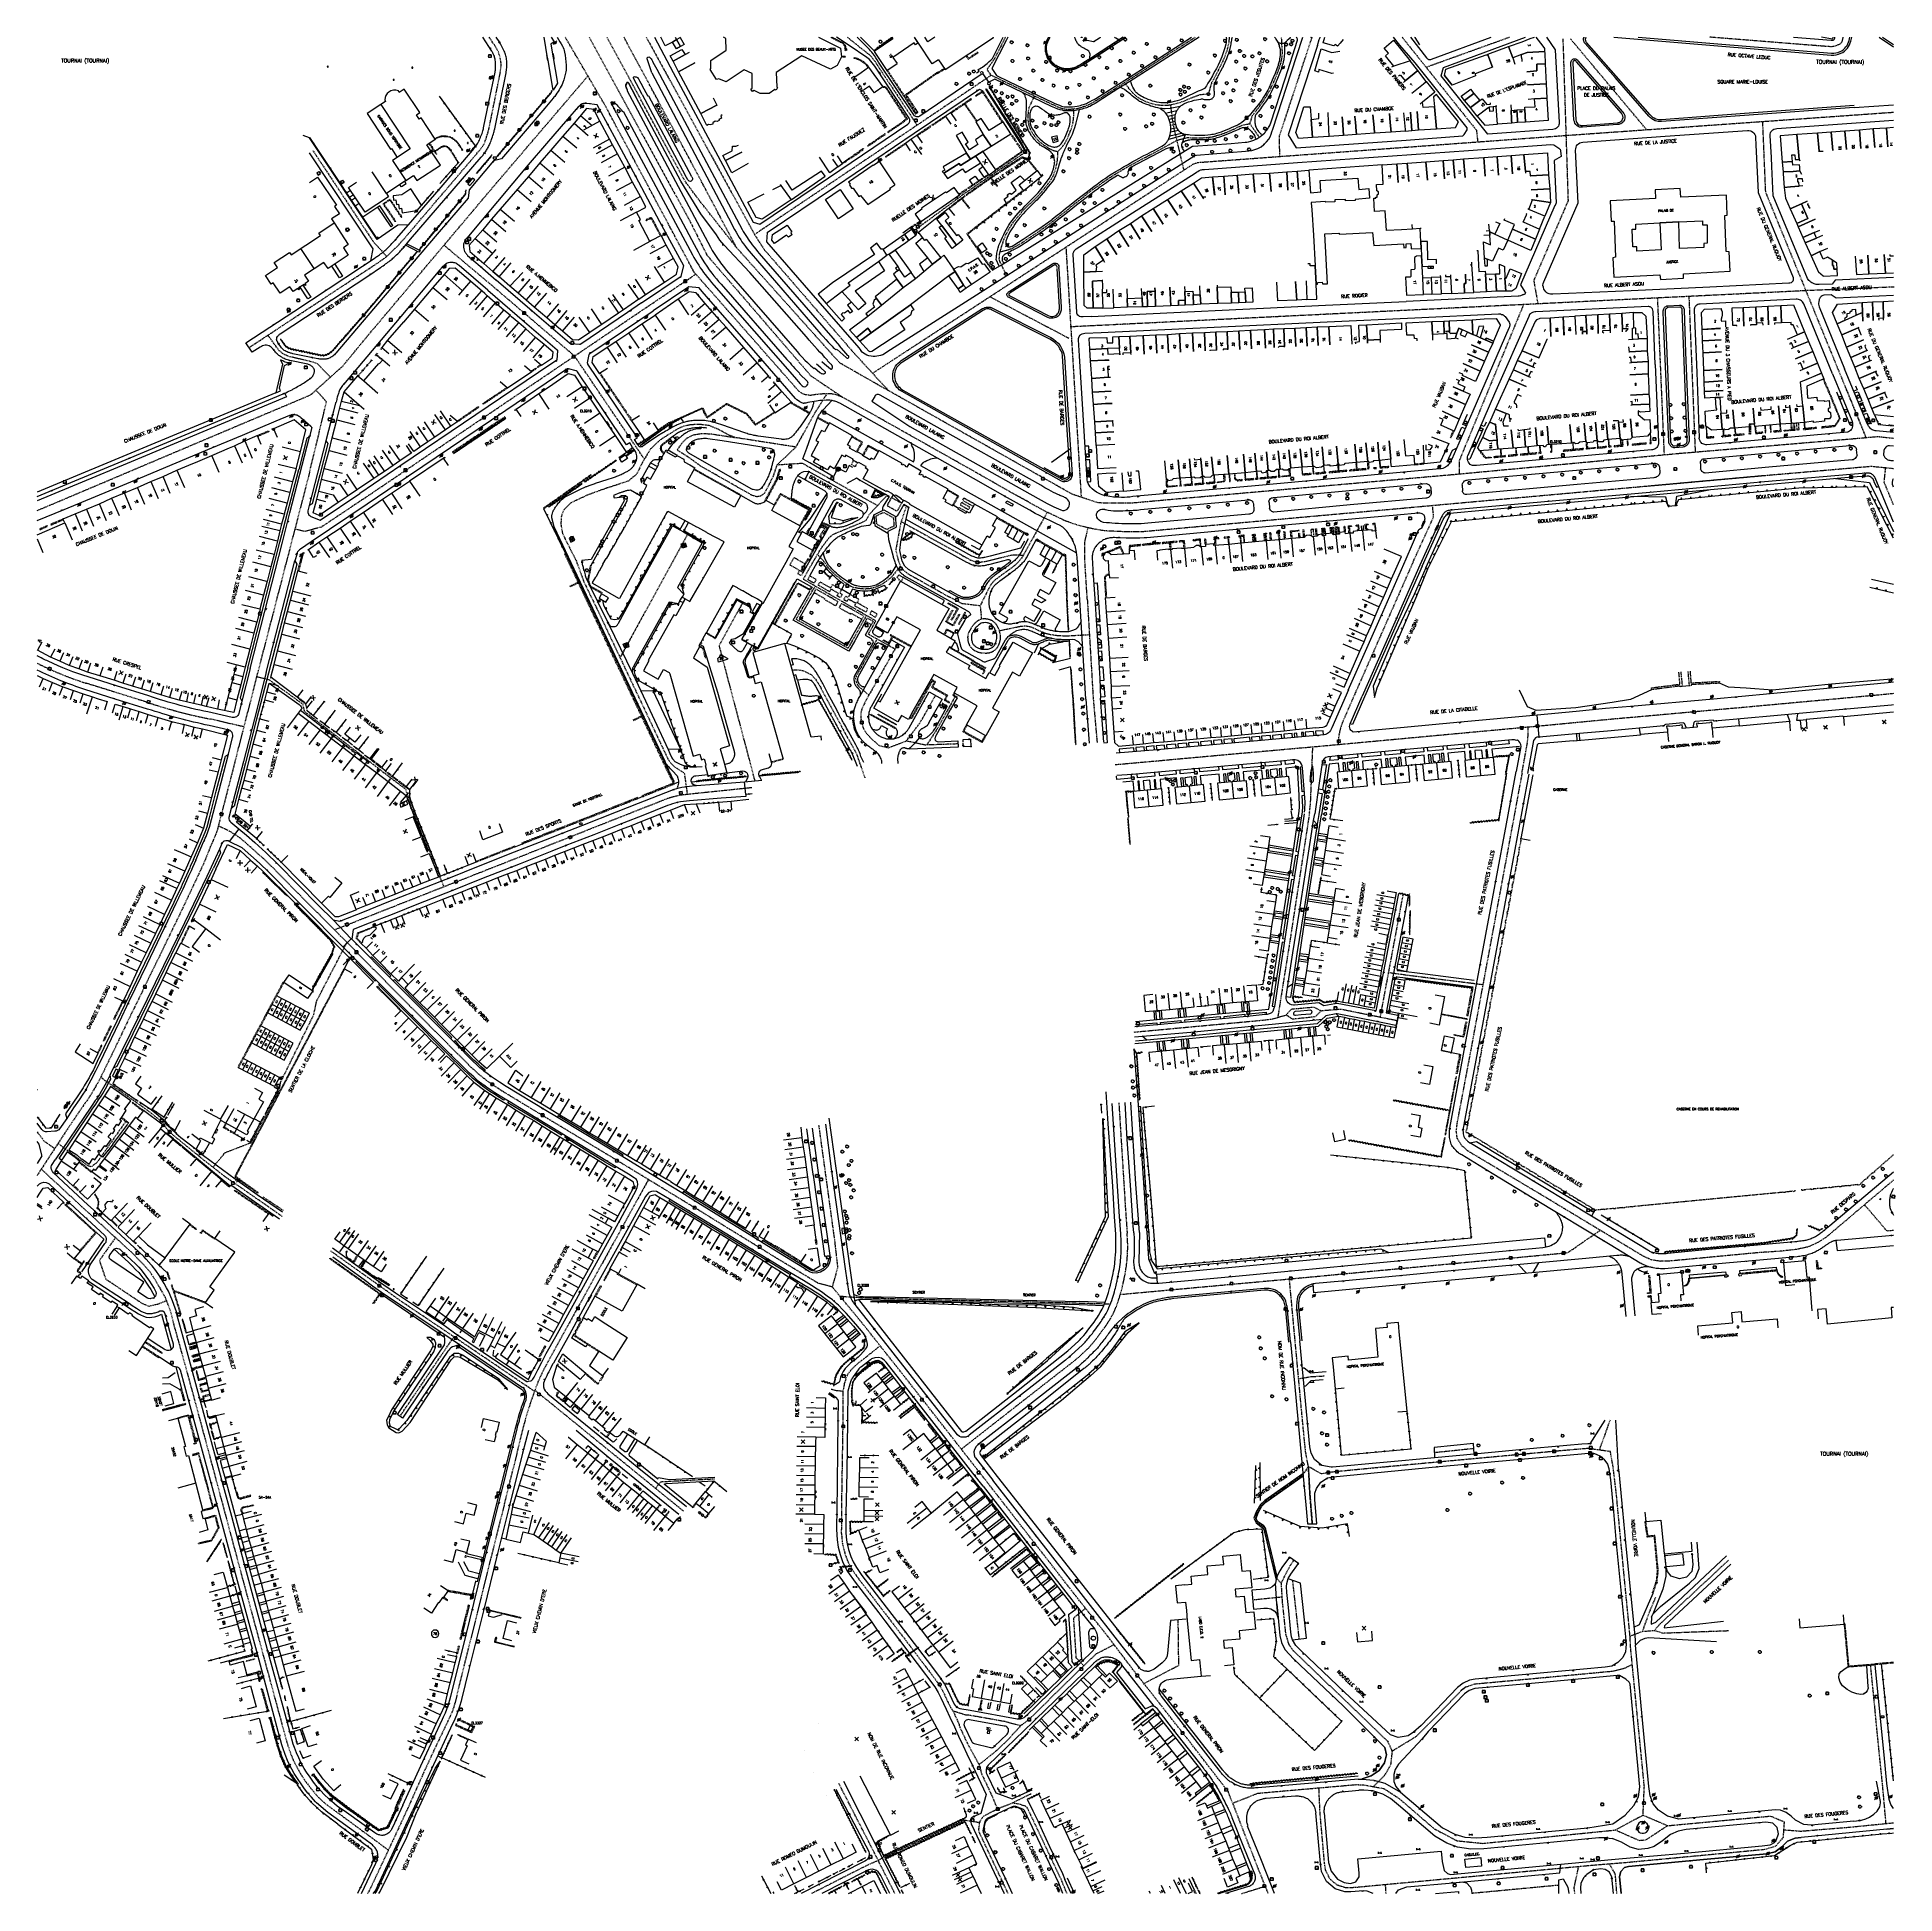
# Model space of a CAD drawing. Header units: millimetres. Extents: x 80000 to 81001, y 143000 to 144000.
import ezdxf
from ezdxf.enums import TextEntityAlignment as Align

# ---------------------------------------------------------------- set-up
doc = ezdxf.new("R2010")
doc.units = ezdxf.units.MM
doc.linetypes.add('DASHED', pattern=[0.75, 0.5, -0.25])
doc.layers.get('0').update_dxf_attribs({"linetype": 'CONTINUOUS'})
for name, color, linetype in [('W0001', 6, 'DASHED'), ('W0008', 7, 'CONTINUOUS'), ('W0100', 7, 'CONTINUOUS'), ('W0105', 7, 'CONTINUOUS'), ('W0112', 1, 'DASHED'), ('W0120', 7, 'CONTINUOUS'), ('W0211', 2, 'CONTINUOUS'), ('W0300', 7, 'CONTINUOUS'), ('W0302', 3, 'CONTINUOUS'), ('W0310', 3, 'CONTINUOUS'), ('W0322', 7, 'CONTINUOUS'), ('W0330', 7, 'CONTINUOUS'), ('W0334', 7, 'CONTINUOUS'), ('W0400', 7, 'CONTINUOUS'), ('W0420', 7, 'CONTINUOUS'), ('W0471', 7, 'CONTINUOUS'), ('W0851', 7, 'CONTINUOUS'), ('W0980', 7, 'CONTINUOUS'), ('W0984', 7, 'CONTINUOUS'), ('W0989', 7, 'CONTINUOUS'), ('W0991', 7, 'CONTINUOUS'), ('W1102', 7, 'CONTINUOUS'), ('W1471', 7, 'CONTINUOUS'), ('W1474', 7, 'CONTINUOUS')]:
    doc.layers.add(name, color=color, linetype=linetype)
doc.styles.get("Standard").update_dxf_attribs({"font": 'romans.shx', "width": 0.85})

# ---------------------------------------------------------------- blocks, each defined once
blk = doc.blocks.new('T420')
for p, q in [((0.7, 0.7), (-0.8, 0.7)), ((-0.8, 0.7), (-0.8, -0.8)), ((0.7, 0.7), (0.7, -0.8)), ((0.7, -0.8), (-0.8, -0.8))]:
    blk.add_line(p, q)
blk.add_ellipse((0, 0), major_axis=(-0.53, 0.53), ratio=1, start_param=3.926991, end_param=10.210176)
blk = doc.blocks.new('T400')
for p, q in [((-0.15, 0.3), (0.15, 0.3)), ((-0.15, -0.25), (-0.15, 0.3)), ((-0.15, 0.15), (0.15, 0.15)), ((-0.15, 0), (0.15, 0)), ((0.15, 0.3), (0.15, -0.25)), ((-0.15, -0.15), (0.15, -0.15)), ((-0.15, -0.25), (-0.15, -0.3)), ((-0.15, -0.3), (0.15, -0.3)), ((0.15, -0.3), (0.15, -0.25))]:
    blk.add_line(p, q)
blk = doc.blocks.new('t991o')
at = {"color": 0, "linetype": 'Continuous'}
for p, q in [((-1, 1), (1, -1)), ((-1, -1), (1, 1))]:
    blk.add_line(p, q, dxfattribs=at)
blk = doc.blocks.new('T1474')
at = {"color": 0, "linetype": 'Continuous', "flags": 128}
for points in [[(-0.8, -0.5), (-0.8, 0.5)], [(-0.8, 0), (0.7, 0)], [(0.7, 0), (0.7, -0.5), (0.7, 0.5)]]:
    blk.add_lwpolyline(points, dxfattribs=at)
blk = doc.blocks.new('T300')
for p, q in [((-0.8, 0.5), (-0.9, 0.3)), ((-0.9, 0.3), (-0.9, 0.2)), ((-0.9, 0.2), (-0.7, 0.1)), ((-0.7, 0.6), (-0.8, 0.5)), ((-0.8, -0.1), (-0.7, 0.1)), ((-0.6, 0.7), (-0.7, 0.6)), ((-0.7, 0.1), (-0.7, 0.1)), ((-0.5, 0.7), (-0.6, 0.7)), ((-0.3, 0.6), (-0.5, 0.7)), ((-0.3, 0.6), (-0.2, 0.7)), ((-0.2, 0.6), (-0.3, 0.6)), ((-0.2, 0.7), (-0.1, 0.8)), ((-0.1, 0.8), (0.1, 0.8)), ((0.1, 0.8), (0.2, 0.7)), ((0.2, 0.7), (0.3, 0.6)), ((0.3, 0.6), (0.4, 0.5)), ((0.5, 0.5), (0.3, 0.5)), ((0.4, 0.5), (0.4, 0.5)), ((0.6, 0.4), (0.5, 0.5)), ((0.6, 0.4), (0.7, 0.3)), ((0.7, 0.3), (0.7, 0.2)), ((0.7, 0.2), (0.7, 0.1)), ((0.7, 0.1), (0.7, -0.2)), ((-0.8, -0.2), (-0.8, -0.1)), ((-0.7, -0.3), (-0.8, -0.2)), ((-0.8, -0.2), (-0.8, -0.2)), ((-0.7, -0.4), (-0.7, -0.3)), ((-0.5, -0.5), (-0.7, -0.4)), ((-0.4, -0.5), (-0.5, -0.5)), ((-0.4, -0.5), (-0.3, -0.5)), ((-0.3, -0.5), (-0.3, -0.4)), ((-0.3, -0.6), (-0.3, -0.5)), ((-0.3, -0.5), (-0.3, -0.5)), ((-0.2, -0.7), (-0.3, -0.6)), ((-0.1, -0.8), (-0.2, -0.7)), ((0.1, -0.8), (-0.1, -0.8)), ((0.2, -0.7), (0.1, -0.8)), ((0.3, -0.5), (0.2, -0.5)), ((0.3, -0.6), (0.2, -0.7)), ((0.2, -0.7), (0.2, -0.7)), ((0.5, -0.4), (0.3, -0.5)), ((0.3, -0.5), (0.3, -0.6)), ((0.3, -0.5), (0.3, -0.5)), ((0.6, -0.3), (0.5, -0.4)), ((0.7, -0.2), (0.6, -0.3)), ((0.6, -0.3), (0.6, -0.3))]:
    blk.add_line(p, q)
blk = doc.blocks.new('t310o')
at = {"color": 0, "linetype": 'Continuous'}
for centre, start, end in [((-0.5, 0.4), 216.8699, 323.1304), ((0.5, -0.4), 36.8699, 143.1303)]:
    blk.add_arc(centre, 0.625, start, end, dxfattribs=at)
blk = doc.blocks.new('t322o')
at = {"color": 0, "linetype": 'Continuous'}
for radius in [0.25, 0.15]:
    blk.add_circle((0, 0), radius, dxfattribs=at)
blk = doc.blocks.new('t211o')
at = {"color": 0, "linetype": 'Continuous'}
for p, q in [((-0.3, 0.5), (-0.3, 0)), ((0, 1), (0, 0)), ((0.3, 0.5), (0.3, 0))]:
    blk.add_line(p, q, dxfattribs=at)
blk = doc.blocks.new('T471')
for p, q in [((-0.333334, 0.333334), (-0.333334, -0.333334)), ((-0.333334, 0.333334), (0.333334, 0.333334)), ((-0.333334, 0), (0, 0)), ((0.500001, 0.500001), (1.000002, 1.000002)), ((-0.500001, -0.500001), (-1.000002, -1.000002)), ((-0.333334, -0.333334), (0.333334, -0.333334))]:
    blk.add_line(p, q)
blk.add_ellipse((0, 0), major_axis=(0.471405, 0.471405), ratio=1, start_param=5.4977871438, end_param=11.780972451)
blk = doc.blocks.new('t112o')
at = {"color": 0, "linetype": 'Continuous'}
for p, q in [((-0.5, 0.5), (0.5, 0.5)), ((-0.5, -0.5), (-0.5, 0.5)), ((0.5, 0.5), (0.5, -0.5)), ((0.5, -0.5), (-0.5, -0.5))]:
    blk.add_line(p, q, dxfattribs=at)
blk = doc.blocks.new('t330o')
at = {"color": 0, "linetype": 'Continuous'}
for p, q in [((0.25, -0.25), (-0.25, 0.25)), ((-0.25, -0.25), (0.25, 0.25)), ((-0.25, 0.25), (-0.25, -0.25)), ((0.25, 0.25), (-0.25, 0.25)), ((0.25, -0.25), (0.25, 0.25)), ((-0.25, -0.25), (0.25, -0.25)), ((-0.25, -0.25), (-0.25, -0.25))]:
    blk.add_line(p, q, dxfattribs=at)
blk = doc.blocks.new('T851')
for p, q in [((-0.2, -0.1), (0, 0.3)), ((0, 0.3), (0.2, -0.1)), ((-0.2, -0.1), (0.2, -0.1))]:
    blk.add_line(p, q)
for major_axis in [(-0.106, 0.106), (-0.0354, 0.0354), (-0.0236, 0.0236)]:
    blk.add_ellipse((0, 0), major_axis=major_axis, ratio=1, start_param=3.926991, end_param=10.210176)
blk = doc.blocks.new('T1471')
at = {"color": 0, "linetype": 'Continuous', "flags": 128}
blk.add_lwpolyline([(-0.75, -0.5), (-0.75, 0.5), (0.75, 0.5), (0.75, -0.5), (-0.75, -0.5)], dxfattribs=at)

msp = doc.modelspace()

# ---------------------------------------------------------------- linework, layer by layer
at = {"layer": 'W0001'}
for p, q in [((80773.9, 143239.7), (80752.7, 143237.5)), ((80679.9, 143137.2), (80676.4, 143168.7)), ((80654.8, 143158.3), (80670.6, 143159.9)), ((80865.1, 143042.2), (80850.2, 143034.3)), ((80878.2, 143036.6), (80865.1, 143042.2)), ((80866.7, 143029), (80878.2, 143036.6)), ((80850.2, 143034.3), (80863, 143028.7)), ((80863, 143028.7), (80866.7, 143029)), ((80726.2, 143004.8), (80726.5, 143000)), ((80772.9, 143000.3), (80819.7, 143004.7))]:
    msp.add_line(p, q, dxfattribs=at)
at = {"layer": 'W0001', "flags": 128}
for points in [[(80114.2, 143832.8), (80183.9, 143878.7), (80188.3, 143881.8), (80191.3, 143884.7), (80194.2, 143887.5), (80198.2, 143892), (80235.4, 143935.6), (80238.9, 143939.7), (80240.9, 143942.7), (80242, 143945.9), (80243.3, 143950.2), (80249.5, 143980.9), (80250, 143985.4), (80249.5, 143988.5), (80248.5, 143992.1), (80246.5, 143995.5), (80243.5, 144000)], [(80416.5, 143807), (80413.1, 143807.5), (80410.4, 143809.2), (80353.9, 143873.4), (80305.8, 143963.5), (80284.5, 144000)], [(80297.3, 144000), (80352.2, 143899.8), (80360.8, 143882.6), (80416.8, 143817.6), (80434.1, 143805.9)], [(80376.7, 143886.7), (80356.2, 143912.7), (80349, 143922.4), (80307, 144000)], [(80432.4, 143824.5), (80376.7, 143886.7), (80352.7, 143932), (80316.1, 144000)], [(80328.1, 144000), (80386.7, 143893.3), (80391.6, 143885.7), (80439.8, 143830.1), (80458.7, 143809.5), (80432.4, 143824.5)], [(80436.5, 144000), (80440, 143997.1), (80447.7, 143991), (80449.1, 143989.8), (80450.2, 143988.4), (80451.4, 143986.8), (80453, 143984.3), (80473.9, 143952.8)], [(80521.6, 144000), (80518.8, 143994.4), (80515.5, 143988), (80511.7, 143982.6), (80513.6, 143979.7), (80533.8, 143970), (80541.6, 143966.3), (80548.4, 143963.1), (80550.4, 143962.2), (80552.3, 143961.6), (80554, 143961.3), (80556, 143961.2), (80558.3, 143961.4), (80560.1, 143961.6), (80562.2, 143962.1), (80564.3, 143962.8), (80566.4, 143963.6), (80568.3, 143964.6), (80570.5, 143965.9), (80573.5, 143967.7), (80585.6, 143975.4), (80609.6, 143990.9), (80623.9, 144000)], [(80545.2, 144000), (80545.2, 143999.9), (80544.7, 143999.1), (80544.3, 143998.3), (80544, 143997.5), (80543.8, 143996.7), (80543.6, 143995.8), (80543.4, 143994.9), (80543.4, 143994.4), (80543.4, 143993.9), (80543.4, 143993.5), (80543.4, 143993), (80543.5, 143992.5), (80543.5, 143992), (80543.6, 143991.6), (80543.8, 143991.1), (80544, 143990.2), (80544.4, 143989.3), (80544.8, 143988.6), (80545.2, 143987.9), (80545.7, 143987.3), (80546.1, 143986.6), (80546.6, 143986.1), (80547.1, 143985.6), (80547.6, 143985.2), (80548.2, 143984.7), (80548.7, 143984.4), (80549.2, 143984), (80549.7, 143983.8), (80550.1, 143983.6), (80550.6, 143983.4), (80551, 143983.2), (80551.5, 143983.1), (80552, 143983), (80552.5, 143982.9), (80553, 143982.8), (80553.7, 143982.7), (80554.3, 143982.6), (80555, 143982.6), (80555.8, 143982.6), (80556.7, 143982.7), (80557.5, 143982.9), (80558.6, 143983.2), (80559.6, 143983.5), (80560.3, 143983.8), (80561, 143984.2), (80562.5, 143985), (80563.5, 143985.6), (80566.4, 143987.4), (80566.6, 143987.5), (80573.4, 143992), (80585.7, 144000)], [(80642.2, 144000), (80642.1, 143999.1), (80641.9, 143997.1), (80641.4, 143995), (80641, 143993.1), (80640.2, 143990.9), (80639.4, 143988.7), (80638.2, 143986), (80637.3, 143984.2), (80633.8, 143977.4), (80632.7, 143975.5), (80632, 143973.3), (80631, 143969.3), (80626.4, 143968.9), (80620.9, 143966.9), (80617.9, 143965.5), (80615.3, 143964.6), (80612.7, 143963.9), (80610.6, 143963.4), (80608.7, 143963.2), (80606.7, 143963.1), (80604.6, 143963.3), (80602.4, 143963.6), (80600.6, 143964.1), (80597.2, 143965.2), (80594.4, 143966.6), (80592.3, 143968.1), (80590.5, 143969.7), (80588.7, 143971.7), (80585.8, 143975.5)], [(80653.3, 143953.4), (80654.7, 143957.8), (80656.1, 143959.7), (80657.7, 143961.5), (80659.1, 143963.6), (80660.6, 143965.6), (80662.2, 143968.2), (80663.7, 143970.7), (80665.2, 143973.7), (80666.8, 143977.3), (80668.7, 143982), (80669.5, 143984.4), (80670.1, 143986.4), (80670.5, 143988.3), (80670.7, 143989.9), (80670.8, 143991.2), (80670.8, 143992.5), (80670.7, 143994.4), (80670.5, 143996.2), (80670.4, 144000)], [(80686.7, 144000), (80669.1, 143946.7), (80669.2, 143936.2)], [(80686, 144000), (80686.6, 143999.8)], [(80735.3, 144000), (80775.3, 143949.9), (80776, 143944)], [(80748.4, 143983.9), (80793.1, 144000)], [(80821.9, 143999.1), (80824.7, 143911.8), (80806.2, 143868.9), (80808.4, 143856.4)], [(80866.8, 143950.4), (80826, 143999.1)], [(80972.8, 144000), (80972.1, 143997.3), (80970.8, 143996.1), (80968.6, 143995.1), (80966.4, 143994.8), (80949.7, 143996.1), (80900.7, 144000)], [(80108.4, 143790.9), (80147.3, 143807.3), (80164.6, 143822.8), (80178.1, 143839.2), (80243.5, 143916.8), (80296.7, 143979.1)], [(80514, 143979.5), (80386.9, 143894)], [(80511.2, 143972.1), (80529.8, 143943.3), (80530.3, 143942.5), (80532.6, 143938.2), (80517.3, 143927.8), (80508.7, 143922), (80499.2, 143915.5), (80482.8, 143903.4), (80471.9, 143895.4)], [(80537.2, 143968.3), (80534.3, 143962.2), (80533.9, 143960.1), (80533.7, 143957.7), (80533.7, 143956), (80533.8, 143954.4), (80534.2, 143952.5), (80535, 143950.5), (80535.8, 143948.8), (80537.2, 143946.8), (80538.8, 143944.8), (80540.4, 143943.3), (80542.3, 143941.9), (80544.9, 143940.2), (80547.1, 143939.1), (80549.9, 143938.4), (80551.7, 143940.3), (80553.4, 143942.5), (80555, 143945.4), (80556.4, 143948.9), (80557.2, 143950.9), (80557.9, 143953.2), (80558.3, 143956), (80558.5, 143958.7), (80558.3, 143961.4)], [(80450.1, 143819), (80622.9, 143931.7), (80625.1, 143932.5), (80823.7, 143947.1), (81000.1, 143959.6)], [(80610.5, 143963.4), (80611.4, 143956.1), (80612, 143952.7), (80612.7, 143949.3), (80617.7, 143928.3)], [(80518.8, 143884.4), (80523.5, 143885.6), (80525.4, 143886.4), (80527.1, 143887.3), (80530.1, 143889), (80532.8, 143890.8), (80535.8, 143892.8), (80538.6, 143894.6), (80541.2, 143896.5), (80543.7, 143898.2), (80546.4, 143900.2), (80549.1, 143902.3), (80552.3, 143904.8), (80555.1, 143907), (80558.5, 143909.9), (80562.7, 143913.1), (80565.8, 143915.7), (80568.9, 143918.1), (80571.9, 143920.1), (80574.9, 143922.4), (80578, 143924.4), (80581.9, 143926.9), (80588.3, 143930.6), (80594, 143933.7), (80600.1, 143936.9), (80608.1, 143941.2), (80613.9, 143944.4), (80619.3, 143945.9), (80624, 143945.8), (80626.8, 143945.8), (80629.3, 143945.9), (80631.5, 143946.1), (80633.2, 143946.4), (80635.2, 143946.9), (80637.5, 143947.6), (80639.6, 143948.3), (80642.2, 143949.4), (80644.7, 143950.5), (80647.5, 143951.8), (80649.8, 143952.8), (80653.3, 143953.4), (80657.9, 143946.6)], [(80929.4, 143954.6), (80931, 143916.7), (80985.3, 143784)], [(80148.5, 143939), (80180.9, 143890.1), (80188.3, 143881.8)], [(80522.3, 143871.6), (80518.6, 143879.2), (80518.3, 143880.8), (80518.5, 143883.4), (80519.5, 143887.1), (80520.8, 143891), (80521.9, 143893.7), (80523.1, 143895.9), (80524.7, 143898.5), (80526.3, 143900.9), (80528.1, 143903), (80530.1, 143905.4), (80532.8, 143908.2), (80534.8, 143910.2), (80537.1, 143912.4), (80539.1, 143914.4), (80541.3, 143916.9), (80543.3, 143919.4), (80545.5, 143922.3), (80546.7, 143924.1), (80547.4, 143925.4), (80548.1, 143927.3), (80548.7, 143929.3), (80549.3, 143931.7), (80549.7, 143934), (80549.9, 143938.4)], [(80244.8, 143866.4), (80219.2, 143887.9)], [(80554.2, 143886.6), (80562.4, 143752.2)], [(80328.6, 143854.7), (80354.8, 143872.3)], [(80327.1, 143772.7), (80289.5, 143828.2), (80244.8, 143866.4)], [(80513.4, 143860.1), (80555.9, 143837.8)], [(80556.4, 143844.1), (80952.7, 143863.6), (81000.4, 143865.6)], [(80876.6, 143775.1), (80873, 143859.2)], [(80889.8, 143859.9), (80893.2, 143776.2)], [(80175.8, 143751.3), (80328.6, 143854.7)], [(80800.7, 143855.9), (80766, 143771.7), (80766, 143764.5)], [(80158, 143816.9), (80150.8, 143824.2), (80146.8, 143825.4), (80138.5, 143827.3), (80135.5, 143828), (80132.5, 143829.4), (80130.2, 143831.3), (80124.3, 143839.5)], [(80155.9, 143803.6), (80150.2, 143809.9)], [(80425.4, 143807.9), (80418.5, 143796.9), (80408.7, 143779.2), (80398.5, 143769.5), (80396.7, 143764.1), (80395, 143760.5), (80392.8, 143756.2), (80391.6, 143754.1), (80389.6, 143752.7), (80387.7, 143752.4), (80385.3, 143753.1), (80357.5, 143768.9), (80351.8, 143773.1), (80344.8, 143777.6), (80347.6, 143781.6), (80350.2, 143784.1), (80353.6, 143785.8), (80358.1, 143786.6), (80363.3, 143786.3), (80376.1, 143784.3)], [(80553.8, 143739.5), (80552.6, 143740.1), (80550.5, 143741.1), (80548.4, 143742.1), (80543.9, 143744.2), (80543.5, 143744.4), (80541.5, 143745.4), (80539.4, 143746.6), (80536.5, 143748.2), (80534.2, 143749.5), (80524.4, 143754.9), (80506.2, 143765.3), (80434.1, 143805.9), (80433.5, 143806.2), (80432.8, 143806.5), (80431.9, 143806.8), (80430.9, 143807.2), (80430.3, 143807.4), (80429.6, 143807.6), (80428.9, 143807.7), (80428.2, 143807.8), (80427.3, 143807.9), (80426.5, 143807.9), (80425.7, 143807.9), (80424.8, 143807.9), (80423.1, 143807.8), (80421.4, 143807.7), (80420.3, 143807.6), (80419.2, 143807.4), (80416.5, 143807)], [(80974.6, 143810.3), (80985.3, 143784)], [(80146.8, 143765.8), (80155.9, 143803.6)], [(80000, 143745), (80108.4, 143790.9)], [(80408.7, 143779.2), (80376.1, 143784.3), (80372.9, 143785.5), (80366.7, 143788.9), (80361.9, 143790.8), (80357.8, 143791.3), (80355.4, 143791.4), (80351.5, 143791.1), (80347.9, 143790.3), (80344.7, 143788.8), (80335.5, 143783), (80330.4, 143778.2), (80326.1, 143771), (80323, 143764.7), (80318.5, 143760.9), (80306.6, 143757), (80296.8, 143753.5), (80287.6, 143749.2), (80283.7, 143745.4), (80282.4, 143742.1), (80282.1, 143737.6), (80283, 143732.6), (80283, 143732.6), (80290.5, 143717.7), (80294.6, 143706.4), (80302, 143691.2), (80337.4, 143616.3), (80339.8, 143611.2), (80341.3, 143609), (80343.6, 143606.8), (80348.6, 143603.6), (80350.2, 143592.1)], [(80992.4, 143784.8), (80978.8, 143783.6)], [(80992.4, 143784.8), (81000, 143784)], [(80452.7, 143747.7), (80437.2, 143756.3), (80412.3, 143770.4), (80398.5, 143769.5)], [(80868.4, 143758.3), (80930.3, 143763.9), (80988, 143768.9), (81000, 143767.7)], [(81000, 143748.1), (80995, 143760.2), (80995.8, 143768.1)], [(80146.8, 143765.8), (80119.1, 143658.9)], [(80552.6, 143740.1), (80554.1, 143739.5), (80555.6, 143739), (80557.1, 143738.4), (80558.6, 143737.9), (80560.2, 143737.4), (80561.7, 143737), (80563.3, 143736.6), (80564.8, 143736.2), (80566.4, 143735.8), (80568, 143735.5), (80569.5, 143735.2), (80571.1, 143734.9), (80572.7, 143734.6), (80574.3, 143734.4), (80575.9, 143734.2), (80577.5, 143734.1), (80582.7, 143733.9), (80586.8, 143733.7), (80589.2, 143733.7), (80591.5, 143733.7), (80593.9, 143733.7), (80596.2, 143733.8), (80597.4, 143733.9), (80649.6, 143738.6), (80693.8, 143742.6), (80732.1, 143746), (80764.7, 143749), (80767.1, 143749.2), (80930, 143763.9)], [(80175.8, 143751.3), (80153.1, 143736.1), (80144.1, 143733.7), (80138.8, 143735)], [(80462.1, 143670.4), (80447.8, 143678.4), (80451.8, 143685.6), (80412.7, 143708), (80418.9, 143718.9), (80422.3, 143724.6), (80424.5, 143727.6), (80427, 143730.8), (80429.2, 143732.4), (80442.8, 143738), (80446.4, 143739.6), (80448.5, 143743.2), (80457.9, 143753.2)], [(80468.2, 143747.4), (80465.2, 143738.3), (80462.5, 143723.7), (80463.4, 143719.9), (80464.2, 143717.2), (80465.1, 143715), (80466.6, 143713), (80467.4, 143712.3), (80469.5, 143710.7), (80473.4, 143708.6), (80489.1, 143699.7), (80498.2, 143695), (80508, 143693.8)], [(80741.2, 143717.3), (80752.3, 143741.6), (80751.7, 143747.8)], [(80465.4, 143739.1), (80497.6, 143721.3), (80502.7, 143718.4), (80504.9, 143717.6), (80508, 143717.2), (80511.2, 143717.7), (80525.3, 143721.2), (80531.3, 143721)], [(80544.1, 143744.1), (80530.8, 143720.1), (80529.1, 143717.8), (80527, 143715.7), (80524.2, 143713.6), (80518.1, 143709.2), (80516.3, 143707.8), (80515, 143706.6), (80514, 143705.4), (80513.1, 143703.9), (80508, 143693.8), (80508.7, 143686.5)], [(80350.4, 143732.2), (80314, 143665.8)], [(80565.7, 143697.3), (80564.3, 143719.7), (80564.3, 143727.7), (80566.2, 143735.9)], [(80465.1, 143715), (80460.3, 143709.3), (80457.5, 143706.9), (80454.6, 143705), (80451.3, 143703.6), (80448.6, 143702.9), (80445.6, 143702.7), (80442.7, 143703), (80440, 143703.5), (80438.1, 143704.3), (80434.6, 143706.7), (80431.8, 143708.9), (80428.9, 143711.4), (80427, 143713.2), (80425.6, 143715.1), (80423.6, 143717.8), (80420.4, 143721.3)], [(80741.2, 143717.3), (80710.1, 143646.8)], [(80446.7, 143688.5), (80436.8, 143670.8), (80408.9, 143686.4), (80419.1, 143704.3)], [(80565.7, 143697.3), (80568.9, 143643.7)], [(80379.9, 143695.1), (80367.3, 143672.2), (80386.6, 143599.4)], [(80518.4, 143680.3), (80529.7, 143682.7), (80532.3, 143682.9), (80534.6, 143682.6), (80536.9, 143681.7), (80539.5, 143680.4), (80543, 143679), (80545.9, 143678.3), (80549, 143677.8), (80552.3, 143677.6), (80556.1, 143677.6), (80566.9, 143678.2)], [(80452.5, 143675.8), (80442.7, 143658.5), (80441.2, 143655.9), (80440.9, 143654.5), (80441, 143653.4), (80441.3, 143652.5), (80442, 143651.1), (80443, 143649.9), (80448.1, 143645.6)], [(80463.8, 143673.4), (80450.4, 143649.7), (80446.4, 143642.6), (80444.4, 143638.5), (80443.7, 143635.7), (80443.7, 143632.8), (80444.6, 143629.1), (80445.2, 143627.5), (80446.9, 143624.8), (80449.6, 143621.9), (80453.5, 143618.5), (80458.4, 143617.2), (80458.4, 143617.2)], [(80406.7, 143659.1), (80410.1, 143659.3), (80412.8, 143658.7), (80416.9, 143656.7), (80419.2, 143654.3), (80421.2, 143651.3), (80423.8, 143646.3), (80436.1, 143623.5), (80439.9, 143616.8), (80441.4, 143613.9), (80445.9, 143601)], [(80118.2, 143655.6), (80124.9, 143653.9), (80142.9, 143640.9), (80143.9, 143636.9), (80188.9, 143602.2), (80198.3, 143595.1), (80200, 143590.5), (80202.7, 143583.3), (80208.4, 143568.6), (80212.5, 143558.5), (80215.1, 143552), (80219.1, 143542.3)], [(80458.4, 143617.2), (80468.2, 143620.9), (80475.8, 143631), (80484, 143645.5)], [(80494.5, 143644.8), (80484.9, 143627.5), (80479.2, 143618.7)], [(80568.9, 143643.7), (80571, 143620)], [(80496, 143619.3), (80478.3, 143618.7), (80468.2, 143620.9)], [(80685.4, 143582.1), (80686, 143587.5), (80687.2, 143617.6)], [(80685.4, 143582.1), (80674.6, 143511.6), (80668.3, 143472)], [(80089.6, 143554.7), (80083, 143540.6), (80077.1, 143528.1), (80072.3, 143518.3), (80066.5, 143506.2), (80061.1, 143495.3), (80055.7, 143484), (80049.3, 143471), (80041.5, 143454.6), (80036.2, 143443.8), (80033.7, 143438.7), (80030.9, 143433.7), (80027.9, 143428.7), (80023.7, 143422.8), (80015.3, 143410.3), (80000, 143386.9)], [(80735.8, 143538.5), (80723.4, 143472.1)], [(80094.7, 143391.3), (80101.2, 143399.1), (80115.2, 143404.5), (80130.5, 143433.1), (80131.2, 143437.2), (80149, 143473.4), (80150.6, 143480.9), (80166.9, 143512.4)], [(80512.2, 143221.1), (80469.8, 143275.3), (80446.2, 143305.1), (80440.7, 143311.9), (80428.3, 143326.8), (80420.9, 143328.7), (80397.7, 143342.7), (80357.8, 143367.3), (80308.7, 143397.2), (80276, 143416.9), (80250.2, 143432.5), (80242.8, 143437.5), (80238.1, 143441.2), (80234.1, 143444.8), (80227.5, 143451.4), (80190.2, 143488.8)], [(80727.9, 143496.2), (80740.5, 143494.5), (80779, 143489.7)], [(80591, 143464.1), (80657.9, 143470.3), (80665.2, 143471.1), (80672.8, 143473.3), (80675.7, 143476.5), (80687.7, 143477.6), (80691.8, 143475.5), (80688.6, 143472.3), (80676.3, 143471), (80672.8, 143473.3)], [(80732.5, 143470.2), (80702.5, 143476.3), (80691.8, 143475.5)], [(80132, 143364.8), (80110.8, 143379.6), (80101.7, 143385.8), (80088.1, 143396.5), (80074.7, 143407.4), (80070.4, 143411.1), (80067.7, 143415.4), (80059.4, 143422), (80049.5, 143428.9), (80034.2, 143439.7)], [(80582.7, 143425.9), (80586.3, 143368.2), (80587.2, 143355.6)], [(80000, 143410.3), (80003.9, 143405.2), (80009.5, 143401.4)], [(80047.7, 143415.9), (80032.3, 143393.9), (80029.1, 143391.5), (80027.4, 143392), (80023.4, 143395), (80011.3, 143404.1)], [(80421, 143413.9), (80429.5, 143352.1), (80431.2, 143337.3), (80428.3, 143326.8)], [(80025.2, 143369), (80002.2, 143390.3)], [(80329.3, 143384.6), (80278.1, 143291.9), (80274.5, 143285.3), (80272, 143280.5), (80269.3, 143274.5), (80265.8, 143264.5), (80264.2, 143259.7), (80263.1, 143255.9), (80261.8, 143251.1), (80259.8, 143243.1), (80257.2, 143232), (80254.7, 143222.6), (80250.9, 143206.6), (80243.3, 143176.5), (80234.4, 143140.4), (80230.4, 143124.8), (80226.3, 143107.8), (80225.2, 143103), (80223.9, 143098.9), (80222.7, 143095.9), (80220.8, 143092), (80213.8, 143077.3), (80208.3, 143065.4), (80199.8, 143046.3)], [(80025.2, 143369), (80051.2, 143345.1), (80056.4, 143339.8), (80060.5, 143335.3), (80063.5, 143330.7), (80066.3, 143325.8), (80069, 143321.1), (80071.7, 143313.9), (80074, 143305), (80081.3, 143278.8), (80091.1, 143242.5), (80112.6, 143162.3), (80132.7, 143088.1), (80134.8, 143080.5), (80136.4, 143075.8), (80138.1, 143071.7), (80139.9, 143068.2), (80141.9, 143064.6), (80144.3, 143060.8), (80147.8, 143056.3), (80151.6, 143051.8), (80155, 143048.7), (80155, 143048.7), (80158.8, 143045.8), (80164.9, 143041.4)], [(81000, 143357.2), (80996.5, 143356.9), (80984.4, 143371.1)], [(80583.5, 143322.8), (80672.1, 143330.9), (80791, 143342.1), (80824.6, 143345.3), (80842, 143357.3)], [(80042.2, 143353.4), (80033.5, 143341), (80037, 143331), (80056.8, 143317.8), (80060.1, 143316.5), (80065, 143317.6), (80069.6, 143319.4)], [(80267.9, 143270.6), (80228.2, 143297.5), (80196.5, 143318.8), (80158.1, 143346.2)], [(80578.1, 143317.5), (80524.4, 143318.9), (80496.7, 143319.5), (80470.4, 143320.1), (80452, 143320.6), (80447.4, 143320.7), (80432.6, 143321.6)], [(80195.5, 143257.2), (80224.5, 143300)], [(80435.5, 143277.3), (80436.3, 143279), (80437.4, 143280.8), (80438.9, 143282.5), (80442.3, 143285.8), (80445.6, 143288.3), (80454.1, 143295.1)], [(80559.6, 143287.7), (80497.8, 143239.4)], [(80348.1, 143206.1), (80268.1, 143271.2)], [(80364.8, 143223.3), (80335.8, 143221.7), (80332.9, 143218.1)], [(80534.7, 143094.3), (80570.4, 143129.1), (80580.1, 143134.2)], [(80711.9, 143058.7), (80670.7, 143055.1), (80657.4, 143053.9), (80644.1, 143048.7)], [(80691.1, 143043.6), (80690.5, 143056.8)], [(80199.8, 143046.3), (80191.5, 143028.4), (80185.2, 143014.9), (80179.3, 143002.4), (80177.9, 143000)], [(80164.9, 143041.4), (80189.2, 143023.5)], [(80554.8, 143000), (80552, 143006.7)]]:
    msp.add_lwpolyline(points, dxfattribs=at)
at = {"layer": 'W0001'}
for points in [[(80978.8, 143783.6), (80885.1, 143775.7), (80764.3, 143764.4), (80617.8, 143751.5), (80588.8, 143748.9), (80571.6, 143749.1), (80557.6, 143753.8), (80458.3, 143809.8)], [(81000, 143646.4), (80998.3, 143646.2), (80968.2, 143643.4), (80935.1, 143640.4), (80923.3, 143639.3), (80845.3, 143632.3), (80829.7, 143630.8), (80808.6, 143628.8), (80767.4, 143625), (80735.1, 143622), (80694, 143618.2), (80635.9, 143613), (80604, 143610.1), (80580.8, 143608)], [(81000, 143384.4), (80997.7, 143382.4), (80964, 143353.8), (80959.2, 143350.7), (80953.9, 143348.3), (80947.7, 143347), (80938.9, 143346), (80927.7, 143345.3), (80880.3, 143340.8), (80874.5, 143340.6), (80869.5, 143341.4), (80865.5, 143343.2), (80813.2, 143374.7), (80770.5, 143400.2), (80767.3, 143403.1), (80765, 143406.8), (80764.5, 143410.6), (80765, 143414.9), (80772.6, 143455.2), (80789, 143543.7), (80800.1, 143603.8)], [(80686.9, 143199.2), (80685.6, 143215.6), (80684.8, 143230.1), (80683.4, 143237.5), (80682.7, 143244.1), (80681, 143261.9), (80674.6, 143331.1)], [(80435.6, 143277.3), (80434.8, 143274.6), (80434.1, 143270.7), (80434.1, 143265.8), (80434.1, 143260), (80433.4, 143217.3), (80433.2, 143194.4), (80433.8, 143188.5), (80435.1, 143183.3), (80437, 143178.2), (80439.7, 143173.5), (80442.9, 143169.1), (80471.4, 143131.9), (80478.8, 143122.1), (80482, 143117.9), (80484, 143115.2), (80485.6, 143113), (80487.7, 143109.4), (80490.5, 143103.5), (80492.1, 143100.3), (80493.3, 143098.5), (80496.5, 143091.6), (80496.8, 143090.2), (80501.1, 143080.9), (80507.4, 143069.5), (80508.2, 143066.7), (80508.9, 143064.2), (80512.1, 143057.5), (80513.8, 143053.9), (80517.3, 143045.7)], [(80679.6, 143277.4), (80686.1, 143278.5), (80693.6, 143278.9)], [(80427.8, 143271.8), (80430.4, 143271.1), (80434.1, 143270.7)], [(80847.3, 143255.1), (80841.5, 143238.9)], [(80865.1, 143042.2), (80865.8, 143057.7), (80860.2, 143114.4), (80858.4, 143132.6), (80858.1, 143138.7), (80854.7, 143173.6), (80850.8, 143214.6), (80849, 143229.7), (80847.5, 143238.1), (80835.4, 143239.8), (80820.3, 143238.5), (80754.1, 143232.4), (80726, 143229.8), (80698, 143227.1), (80691.8, 143226.1), (80684.8, 143230.1), (80681.9, 143225.7), (80671.8, 143218.4), (80666.7, 143214.9)], [(80684.8, 143230.1), (80685.6, 143215.6), (80686.9, 143199.2)], [(80663.2, 143000), (80655.9, 143018.3), (80641.7, 143054.8), (80620.2, 143082.7), (80590.2, 143120.8), (80576.9, 143138.4), (80560.4, 143159.2), (80512.2, 143221.1)], [(80670.1, 143167.2), (80667.7, 143169.9), (80664.5, 143183.1), (80661.4, 143196.2), (80660.1, 143197.9), (80657, 143200.1), (80656.3, 143201.7), (80657.2, 143205.4), (80659.4, 143209.2), (80659.9, 143209.6), (80661.6, 143211.3), (80666.7, 143214.9)], [(80670.1, 143167.2), (80675, 143176.7), (80677, 143179.6)], [(80871.2, 143141.8), (80874.3, 143145.3), (80892.8, 143162.5), (80911.2, 143179.7)], [(80670.1, 143167.2), (80670.7, 143157.2), (80672.5, 143139.9), (80674.2, 143134.3), (80676.9, 143130.6), (80691.4, 143116.7), (80715.8, 143093.4), (80727.5, 143082.1), (80729.9, 143076.8), (80729.1, 143069.4), (80725.8, 143063.6), (80719.8, 143057.6)], [(80871.8, 143159.6), (80868.6, 143152), (80864.7, 143141.3)], [(80563.9, 143122.7), (80559.8, 143126.9), (80558.4, 143148.6), (80564.8, 143153.7)], [(80596.2, 143113.2), (80615, 143123), (80614.7, 143147.6)], [(80858.1, 143138.7), (80864.7, 143141.3), (80871.2, 143141.8), (80875.8, 143140.4), (80911.1, 143141.7)], [(80729.9, 143076.8), (80743.1, 143084.8), (80757.3, 143099.2), (80767.1, 143109.4), (80769.8, 143111.4), (80774.5, 143113), (80811.4, 143116.4), (80848.8, 143119.9), (80855, 143121.4), (80859.3, 143123.5)], [(80996, 143037.8), (80994.1, 143059.1), (80992.5, 143074.5), (80990.9, 143090.5), (80990.1, 143099), (80987.7, 143123.1)], [(80493.3, 143098.5), (80500.1, 143096.4), (80501.8, 143096.3), (80521.7, 143092.8), (80523.5, 143092.2), (80529.9, 143090.5)], [(80534.7, 143094.3), (80532.2, 143092.2), (80529.9, 143090.5), (80525.6, 143085.9), (80524, 143083.9), (80516.9, 143077.1), (80507.4, 143069.5)], [(80462.1, 143000), (80455.9, 143012.3), (80450.2, 143023.6), (80431.9, 143059.3)], [(80711.9, 143058.7), (80714.2, 143058.7), (80725.5, 143056.6), (80733.9, 143051.1), (80752.5, 143035), (80764.9, 143028.5), (80778.8, 143027.1), (80850.2, 143034.3)], [(80523.1, 143000), (80507.7, 143032.7), (80507.2, 143034.2), (80507.5, 143035.9), (80507.7, 143038.2), (80508.7, 143040.3), (80509.8, 143041.7), (80517.3, 143045.7), (80525.5, 143048.9), (80527.1, 143048.7), (80529.6, 143048.2), (80532.5, 143047.1), (80533.6, 143045.7), (80552, 143006.7)], [(80535.4, 143053.7), (80532.8, 143052.5), (80525.5, 143048.9)], [(80507.7, 143038.2), (80499.4, 143039.5), (80478.9, 143029.9), (80456.3, 143019.7), (80453.1, 143017.9)], [(80878.2, 143036.6), (80910, 143039.6), (80933.8, 143041.8), (80941.1, 143038.7), (80940.5, 143030.2), (80936.5, 143025.5), (80930.5, 143023.7), (80855.2, 143016.6), (80839.1, 143015.3), (80711.2, 143003.4), (80707.6, 143003.1), (80704.8, 143003.2), (80700.3, 143004.6), (80696.4, 143007.9), (80694.1, 143012.7), (80693.5, 143016.5), (80691.1, 143043.6)], [(80940.8, 143034.4), (80950.2, 143033.7), (80976, 143035.8), (81000, 143038.2)], [(80453.1, 143017.9), (80448.1, 143015.7), (80444.4, 143013.9), (80417.1, 143000)], [(80851, 143000), (80850.2, 143010.4), (80847.1, 143015.9)], [(80828.4, 143000), (80828, 143003.3), (80830.4, 143014.4)], [(80648.7, 143000), (80661.6, 143004)]]:
    msp.add_lwpolyline(points, dxfattribs=at)
at = {"layer": 'W0001', "flags": 128}
msp.add_lwpolyline([(80502.7, 143680.8, 0.052736), (80501.8, 143679.3, 0.083409), (80501.3, 143677.6, 0.038291), (80501.3, 143675.8, 0.051024), (80501.5, 143674.3, 0.071514), (80502.4, 143672.2, 0.083294), (80503.8, 143670.5, 0.052888), (80505.4, 143669.4, 0.052829), (80507.2, 143668.7, 0.031503), (80508.5, 143668.4, 0.023657), (80510.2, 143668.3, 0.065896), (80512.8, 143668.4, 0.07895), (80515.1, 143669.3, 0.088674), (80516.8, 143670.7, 0.070871), (80518.1, 143672.8, 0.045314), (80518.8, 143674.9, 0.057798), (80519, 143676.8, 0.049589), (80518.8, 143678.6, 0.037176), (80518.2, 143680.8, 0.056299), (80517, 143683.2, 0.074307), (80515.5, 143684.9, 0.072169), (80513.9, 143685.9, 0.060566), (80511.9, 143686.5, 0.0626), (80509.7, 143686.6, 0.081868), (80507.9, 143686.2, 0.068333), (80506.3, 143685.3, 0.036355), (80504.4, 143683.5, 0.049065), (80503.5, 143682.3, 0.027418)], format="xyb", close=True, dxfattribs=at)
at = {"layer": 'W0001'}
for points in [[(80111.3, 143628.5), (80093.4, 143632.7, -0.03431), (80059.1, 143641.8), (80041.8, 143647.2), (80026.4, 143652, -0.032865), (80004.5, 143660.6, -0.00623), (80000, 143662.8)], [(80385, 143595.7, -0.10653), (80385, 143595.7), (80385, 143595.7), (80347.6, 143591.8, 0.046141), (80344.1, 143591.1, 0.040509), (80338.2, 143589.3), (80325, 143584.1), (80314.8, 143580.1), (80298.6, 143573.7), (80283.5, 143567.7), (80275.9, 143564.7), (80259, 143558), (80238.2, 143549.8), (80222.1, 143543.5), (80204.1, 143536.4), (80189.9, 143530.8), (80160.2, 143519.1)], [(80190.2, 143488.8), (80170.9, 143508.4), (80142, 143537.4), (80127.1, 143552.5), (80121.9, 143557.5), (80112.2, 143566.2, 0.09724), (80097.5, 143575, -46.96679)]]:
    msp.add_lwpolyline(points, format="xyb", dxfattribs=at)
at = {"layer": 'W0001', "flags": 128}
for points in [[(80119.1, 143658.9), (80114.6, 143641.2), (80109.6, 143621.9), (80107.3, 143612.7), (80102.1, 143592.5), (80097.1, 143573.3, -0.037685), (80093.7, 143564.8), (80089.6, 143554.7)], [(80710.1, 143646.8), (80703.6, 143631.9, 0.100422), (80700.8, 143618.9, -0.047331)], [(80799.9, 143603.9), (80802.4, 143617.4, 0.051543), (80803.2, 143628.3, 20.007606)], [(80559.6, 143287.7), (80565.3, 143292.9, 0.02981), (80567.6, 143295.3, 0.014382), (80571.6, 143300.3, 0.007249), (80574.5, 143304.2, 0.01048), (80576.5, 143307, 0.006599), (80577.2, 143308.2, 0.00458), (80578.2, 143309.8, 0.031388), (80580.5, 143314.3, 0.026645), (80582.6, 143319.8, 0.008742), (80583.9, 143324.3, 0.010958), (80584.8, 143327.9, 0.003598), (80585.4, 143330.4, 0.003662), (80585.9, 143332.9, 0.015499), (80586.8, 143338.4, 0.01785), (80587.3, 143343.4, 0.012435), (80587.5, 143348.1, 0.017002), (80587.4, 143351.7), (80587.2, 143355.6)]]:
    msp.add_lwpolyline(points, format="xyb", dxfattribs=at)
at = {"layer": 'W0008'}
for p, q in [((80325.9, 143969.1), (80349.1, 143925.7)), ((80978.9, 143962.1), (81000, 143963.5)), ((80934.5, 143930.4), (80934.3, 143935.1)), ((80550.4, 143875.4), (80550.4, 143875.9)), ((80694, 143855.6), (80737.4, 143857.7)), ((80567.8, 143849.6), (80694, 143855.6)), ((80573.2, 143840.9), (80695, 143846.6)), ((80455.3, 143828.9), (80457.8, 143830.5)), ((80871.7, 143823.6), (80873.4, 143781.8)), ((80894, 143819.4), (80895.4, 143784.2)), ((80451.2, 143806.5), (80449.6, 143804)), ((80449.6, 143804), (80470.2, 143790.3)), ((80980.4, 143774.8), (80980, 143777.8)), ((80994.8, 143774.6), (80995, 143777.7)), ((80874, 143768.3), (80874.2, 143765.3)), ((80896, 143770.3), (80896, 143767.3)), ((80750.7, 143757.2), (80750.9, 143754.2)), ((80767.6, 143758.7), (80767.9, 143755.7)), ((80655.2, 143748.5), (80655.5, 143745.5)), ((80663.6, 143749.3), (80663.9, 143746.3)), ((80831.9, 143237), (80835.6, 143237.3)), ((80667.8, 143156.1), (80667.1, 143167.2)), ((80869.7, 143148.9), (80870.4, 143150.5)), ((80769.8, 143111.4), (80767.1, 143109.4)), ((80835.4, 143035.5), (80848.8, 143037.6)), ((80862.2, 143037.1), (80861.8, 143036.1)), ((80861.8, 143036.1), (80861.8, 143034.9)), ((80862.9, 143038), (80862.2, 143037.1)), ((80863.7, 143038.6), (80862.9, 143038)), ((80864.7, 143038.8), (80863.7, 143038.6)), ((80865.5, 143038.7), (80864.7, 143038.8)), ((80866.4, 143038.4), (80865.5, 143038.7)), ((80867.4, 143037.6), (80866.4, 143038.4)), ((80867.9, 143036.7), (80867.4, 143037.6)), ((80868.1, 143035.7), (80867.9, 143036.7)), ((80845.2, 143030.1), (80848.4, 143029.8)), ((80861.8, 143034.9), (80862.2, 143034)), ((80862.2, 143034), (80862.9, 143033.2)), ((80862.9, 143033.2), (80863.6, 143032.8)), ((80863.6, 143032.8), (80864.7, 143032.5)), ((80864.7, 143032.5), (80865.4, 143032.5)), ((80865.4, 143032.5), (80866.2, 143032.7)), ((80866.2, 143032.7), (80867, 143033.2)), ((80867, 143033.2), (80867.7, 143034)), ((80867.7, 143034), (80868, 143034.7)), ((80868, 143034.7), (80868.1, 143035.7)), ((80996.4, 143034.8), (81000, 143035.1)), ((80455.8, 143020.2), (80462.4, 143023.4)), ((80456.7, 143019.3), (80463.3, 143022.1))]:
    msp.add_line(p, q, dxfattribs=at)
at = {"layer": 'W0008', "flags": 128}
for points in [[(80106, 143796.8), (80132.5, 143807.8, 0.01326), (80134, 143808.5, 0.006038), (80137.3, 143810.1, 0.008002), (80138.9, 143811, 0.004716), (80141.6, 143812.5, 0.014341), (80144, 143814, 0.013157), (80146.7, 143815.8, 0.021254), (80147.2, 143816.3, 0.012709), (80148.2, 143817.1, 0.08387), (80148.7, 143817.9, 0.053198), (80149.3, 143819.3, 0.149852), (80149.2, 143821.1, 0.151987), (80148.1, 143822.6, 0.037341), (80146.7, 143823.5, 0.068129), (80145.8, 143823.8), (80136.2, 143825.8, -0.018639), (80135.5, 143826, -0.008961), (80134.1, 143826.4, -0.034975), (80133, 143826.9, -0.023648), (80131.4, 143827.8, -0.029968), (80129.9, 143828.8, -0.046747), (80129, 143829.6, -0.019376), (80128.4, 143830.4, 0.018527), (80127.7, 143831.3, 0.006689), (80127.2, 143831.8, 0.005007), (80126.6, 143832.5, 0.050498), (80126, 143833, 0.031743), (80124.9, 143833.7, 0.100417), (80123.5, 143834.1, 0.102023), (80122.1, 143833.9, 0.024094), (80120.8, 143833.4, 0.041066), (80120.1, 143833.1), (80115.9, 143830.3), (80112.4, 143835.4), (80138.3, 143852.3), (80175.2, 143876.6), (80182, 143881.2, 0.009743), (80183.8, 143882.4, 0.007428), (80186.2, 143884.1, 0.021407), (80188.4, 143886, 0.019455), (80190.6, 143888.2, 0.004321), (80192.7, 143890.5, 0.00812), (80193.8, 143891.7), (80196.1, 143894.4), (80200.1, 143898.9), (80216.5, 143918), (80234.5, 143938.9, 0.012496), (80235.1, 143939.7, 0.00594), (80236.4, 143941.4, 0.035566), (80237.6, 143943.3, 0.027815), (80238.8, 143945.9, 0.019518), (80239.9, 143948.9, 0.02636), (80240.5, 143951.2), (80243.3, 143965), (80246.7, 143981.2, 0.032643), (80246.9, 143983.1, 0.023085), (80247, 143985.7, 0.045818), (80246.7, 143988.2, 0.050661), (80246.1, 143990.3, 0.012353), (80245.3, 143991.9, 0.0329), (80245, 143992.4), (80240, 144000)], [(80311, 143946.3), (80301.7, 143963.6), (80296.1, 143964.3, 0.042197), (80295.3, 143964.3, 0.034635), (80294.3, 143964.2, 0.094627), (80293.1, 143963.7, 0.068859), (80291.7, 143962.6), (80290.3, 143961)], [(80410.8, 143790, -0.017929), (80409.1, 143787.7, -0.007309), (80407.8, 143786.1, -0.032321), (80407.1, 143785.3, -0.025136), (80406, 143784.4, -0.068923), (80404.7, 143783.7, -0.069651), (80403.3, 143783.4, -0.02146), (80401.8, 143783.3, -0.034534), (80400.9, 143783.4), (80388.4, 143785.1, -0.008066), (80387.4, 143785.3, -0.00488), (80385.7, 143785.6, -0.011262), (80384.3, 143785.9, -0.013398), (80383.1, 143786.2, -0.005595), (80381.7, 143786.7, -0.007363), (80380.7, 143787), (80369.3, 143791, 0.048527), (80360.4, 143793.4, 0.037709), (80358.9, 143793.5, 0.005026), (80355.4, 143793.5, 0.017415), (80354.4, 143793.5, 0.013687), (80351.4, 143793.2, 0.021209), (80349.5, 143792.8, 0.009625), (80348.3, 143792.5, 0.015304), (80347.6, 143792.3, 0.02048), (80346.2, 143791.8, 0.014345), (80344.3, 143790.9, 0.00775), (80341.7, 143789.6, 0.008273), (80339.3, 143788.2, 0.004095), (80336.2, 143786.4, 0.013203), (80335.3, 143785.8), (80330.6, 143782.7), (80326.2, 143779.6, -0.029528), (80325.9, 143779.4, -0.025921), (80325.5, 143779.3, -0.100514), (80325.3, 143779.2, -0.038481), (80324.9, 143779.3, -0.098192), (80324.5, 143779.4, -0.14772), (80323.4, 143780.8), (80321.8, 143783.2), (80323.4, 143784.2), (80306.7, 143809), (80296.7, 143823.9), (80296.6, 143824), (80296.6, 143824.2), (80296.5, 143824.4), (80296.5, 143824.5), (80297.4, 143829), (80297.5, 143829.2), (80297.6, 143829.4), (80297.7, 143829.5), (80297.8, 143829.6), (80324.7, 143847.7), (80331.8, 143852.5)], [(80342.3, 143604.8, -0.028543), (80340.8, 143606.3, -0.007956), (80340, 143607.1, -0.010897), (80339.3, 143608, -0.028622), (80339.1, 143608.4, -0.015004), (80338.7, 143608.9, -0.009785), (80338.3, 143609.8), (80315.7, 143657.6), (80299.3, 143692.2), (80289.3, 143713.5), (80278.5, 143736.3), (80277.2, 143741, -0.03278), (80277.2, 143742.2, -0.054249), (80277.4, 143742.9, -0.010162), (80277.8, 143744.3, -0.03381), (80278, 143744.7, -0.015509), (80278.5, 143745.6, -0.011772), (80279.2, 143746.8, -0.010633), (80280.1, 143748, -0.011612), (80280.9, 143749.1, -0.02643), (80281.8, 143750.1, -0.023164), (80282.9, 143751.2, -0.027538), (80284.5, 143752.4, -0.036289), (80285.9, 143753.2), (80293.7, 143757, -0.006907), (80295, 143757.6, -0.011762), (80295.7, 143757.9, -0.006875), (80296.4, 143758.2, -0.002187), (80298.5, 143758.9, -0.000836), (80300.5, 143759.6, -0.008812), (80300.7, 143759.7), (80307.1, 143761.7), (80310.4, 143762.8, 0.000738), (80312.8, 143763.7, 0.016061), (80314, 143764.2, 0.001789), (80316.2, 143765.3, 0.004806), (80317, 143765.7, 0.024541), (80318.5, 143766.5, 0.022958), (80319.9, 143767.5, 0.067267), (80320.9, 143768.5, 0.039369), (80322.1, 143770.4, 0.045091), (80322.8, 143772.1, 0.058673), (80323.1, 143773.5, 0.055479), (80323, 143774.4, 0.035101), (80322.7, 143776, 0.069961), (80322.3, 143776.8, -0.020678), (80320.8, 143779), (80319.2, 143781.5), (80317.5, 143780.4), (80305.8, 143797.8), (80291.1, 143819.7), (80291, 143819.9), (80290.8, 143820), (80290.6, 143820.2), (80290.4, 143820.3), (80286.3, 143821.3), (80286, 143821.4), (80285.7, 143821.3), (80285.5, 143821.3), (80285.3, 143821.2), (80252.4, 143798.9), (80200, 143763.6), (80177.7, 143748.4)], [(80110.6, 143785.7), (80128.8, 143793.3), (80136.2, 143796.4, -0.065187), (80137.5, 143796.7, -0.065848), (80138.8, 143796.7, -0.053081), (80139.9, 143796.5, -0.063811), (80140.7, 143796.1, -0.009236), (80141.6, 143795.5, -0.019767), (80142, 143795.1), (80147.5, 143790.4, -0.063186), (80147.8, 143790, -0.123586), (80147.9, 143789.8, -0.056121), (80147.9, 143789.6, -0.035791), (80147.8, 143789.2), (80146.7, 143784.7), (80145.2, 143784), (80140.9, 143767.1)], [(80357.6, 143789.7), (80357.6, 143789.1, 0.015394), (80356.3, 143789, 0.030185), (80355.7, 143789, 0.0295), (80352, 143788.1, 0.065097), (80350.4, 143787.4, 0.022096), (80348.7, 143786.3, 0.016708), (80346.6, 143784.6, 0.007525), (80345.4, 143783.6, 0.003424), (80342.9, 143781.3, 0.03296), (80341.8, 143780.2), (80340, 143777.8), (80344.4, 143775.1), (80344.7, 143774.4)], [(80360.8, 143789.4, 0.021816), (80358.1, 143789.7, 0.039235), (80356.7, 143789.7, 0.004156), (80353.4, 143789.4, 0.016095), (80352.6, 143789.3, 0.010873), (80350.8, 143788.9, 0.013925), (80349.4, 143788.6, 0.022963), (80348, 143788.1, 0.023113), (80346.5, 143787.5, 0.023747), (80344.5, 143786.4, 0.027715), (80342.9, 143785.3), (80340.3, 143783.3)], [(80335.6, 143772, 0.03115), (80335.1, 143772.2, 0.077577), (80334.5, 143772.4, 0.024315), (80333.5, 143772.4, 0.043875), (80332.9, 143772.4, 0.039574), (80332.2, 143772.2, 0.05069), (80331.7, 143771.9, 0.051834), (80330.9, 143771.3, 0.074454), (80330.5, 143770.8), (80328.3, 143767), (80325.4, 143761.8, 0.069701), (80325.2, 143761.5, 0.053866), (80325.2, 143761.1, 0.075574), (80325.2, 143760.9, 0.034687), (80325.4, 143760.6, 0.078911), (80325.5, 143760.3, 0.059727), (80325.8, 143760.1)], [(80406.4, 143750.9, -0.009625), (80406.4, 143752.3, -0.020967), (80406.5, 143753, -0.002562), (80406.7, 143755.3, -0.008616), (80406.8, 143756, -0.012592), (80407, 143757.2, -0.010429), (80407.3, 143758.5, -0.030612), (80407.5, 143759.3, -0.009067), (80408.5, 143761.7, -0.037898), (80408.8, 143762.4, -0.018995), (80409.7, 143763.7)], [(80409.6, 143763.8), (80410.9, 143764.9), (80412.2, 143765.7), (80413, 143766.1), (80415.3, 143766.2), (80427.4, 143759.6), (80437.7, 143753.9), (80445.3, 143749.6, -0.056932), (80446, 143749.2, -0.044932), (80446.7, 143748.4, -0.074108), (80447, 143747.9, -0.043135), (80447.2, 143746.9, -0.067199), (80447.3, 143746.5, -0.227101), (80445.1, 143742.8)], [(80415, 143732.6), (80425.1, 143751.3, 0.030542), (80425.2, 143751.6, 0.012829), (80425.5, 143752.3, 0.070197), (80425.6, 143753, 0.061772), (80425.6, 143753.8, 0.055665), (80425.4, 143754.4, 0.069898), (80425.1, 143754.8, 0.043095), (80424.5, 143755.4, 0.047032), (80423.9, 143755.8), (80409.7, 143763.7)], [(80455.6, 143745.2), (80455.5, 143745.8, -0.064252), (80455.5, 143746.1, -0.034121), (80455.6, 143746.7, -0.024503), (80455.8, 143747.2, -0.054006), (80455.9, 143747.4), (80459.1, 143752.5), (80450.8, 143757.1), (80442.8, 143761.5), (80441.3, 143762.4), (80436.2, 143759.6)], [(80557.4, 143763.3), (80555.6, 143764.1, -0.085326), (80555.4, 143763.3, -0.110024), (80554.9, 143762.8, -0.07775), (80554.1, 143762.4, -0.087133), (80553.3, 143762.3, -0.07577), (80552.9, 143762.4, -0.060013), (80552.4, 143762.6)], [(80324.9, 143753), (80319.7, 143755.9, 0.026215), (80318.3, 143755.8, 0.045717), (80317.5, 143755.7, 0.001646), (80316, 143755.2, 0.009815), (80315.7, 143755.1, 0.00142), (80314.2, 143754.6, 0.006089), (80313.9, 143754.5), (80310.5, 143753.2), (80310.8, 143751.9), (80315.7, 143752.4), (80316.2, 143750.3), (80298.5, 143718.7), (80293.5, 143718.1, 0.015389), (80293.6, 143716.4, 0.028042), (80293.8, 143715.5, 0.001191), (80294.3, 143713.4, 0.009363), (80294.4, 143713.1, 0.002472), (80294.8, 143711.8, 0.002311), (80295.2, 143710.3, 0.004045), (80295.3, 143710, 0.000669), (80296, 143708, 0.02492), (80296.3, 143707.4, 0.012435), (80296.9, 143706)], [(80412.7, 143711.6), (80427, 143737, 0.044504), (80428.1, 143736.3, 0.079522), (80428.9, 143736.1, 0.029509), (80430.7, 143735.9, 0.043863), (80431.9, 143736, 0.022464), (80434.1, 143736.4, 0.02697), (80435.9, 143736.9, 0.012878), (80437.3, 143737.5, 0.008484), (80439.6, 143738.5, 0.023535), (80442.4, 143740, 0.040837), (80443.9, 143741, 0.049284), (80444.6, 143741.7, 0.073542), (80444.9, 143742.3, 0.052255), (80445.1, 143742.8, 0.063505), (80445.1, 143743.2, 0.051115), (80445, 143743.6, 0.067706), (80444.9, 143743.9, 0.055646), (80444.6, 143744.3, 0.076144), (80444.2, 143744.6), (80439.8, 143747), (80432.7, 143750.9, 0.080415), (80432, 143751.1, 0.071553), (80431.1, 143751.2, 0.053189), (80430.7, 143751.1, 0.040439), (80430.1, 143750.8, 0.051234), (80429.2, 143750.2, 0.097401), (80428.8, 143749.8), (80423.1, 143739.3), (80418.4, 143730.6)], [(80451.4, 143756.3), (80449.2, 143752.3, 0.028437), (80450.1, 143752, 0.051421), (80450.6, 143752, 0.018615), (80452.1, 143752, 0.035564), (80452.8, 143752.1, 0.02762), (80453.7, 143752.4, 0.015973), (80455, 143752.9, 0.035944), (80455.4, 143753.1, 0.018625), (80456.1, 143753.6)], [(80533.9, 143729.8), (80530, 143722.6, -0.010666), (80529.3, 143721.5, -0.010031), (80528.6, 143720.3, -0.049165), (80527.6, 143719.1, -0.029398), (80525.6, 143717.3, -0.004141), (80523.2, 143715.4, -0.006953), (80521.7, 143714.3), (80516.2, 143710.3, 0.014906), (80515.4, 143709.7, 0.00815), (80514, 143708.5, 0.024988), (80512.9, 143707.4, 0.037472), (80512.3, 143706.7, 0.014252), (80511.6, 143705.7, 0.012988), (80511, 143704.6), (80509.5, 143701.7, -0.062823), (80508.7, 143700.7, -0.040021), (80507.2, 143699.3, -0.051935), (80505.9, 143698.5, -0.041657), (80504.1, 143697.8, -0.035729), (80502.2, 143697.3, -0.045442), (80500.6, 143697.2, -0.030566), (80498.8, 143697.4, -0.050951), (80497.7, 143697.7, -0.013454), (80496.3, 143698.2, -0.025034), (80495.6, 143698.6), (80469.4, 143713.2), (80467.5, 143715), (80466, 143717.7), (80464.8, 143723.4), (80465.3, 143728.1), (80469.6, 143746.6), (80466.8, 143748.2), (80463.8, 143742.9, -0.03883), (80463.6, 143742.7, -0.00548), (80462.8, 143741.7, -0.013706), (80462.7, 143741.6, -0.006473), (80462.3, 143741.2)], [(80297.7, 143704.4), (80301.8, 143696.1), (80307.7, 143683.9, 0.085779), (80308.5, 143683, 0.112556), (80309.4, 143682.6, 0.041146), (80310.4, 143682.5, 0.072399), (80311, 143682.5, 0.051345), (80311.9, 143682.8, 0.099085), (80312.3, 143683.1, 0.029038), (80312.8, 143683.8, 0.030171), (80313.2, 143684.4), (80322.4, 143701.2), (80342.3, 143736.8), (80346.3, 143734.6), (80348.1, 143733.6), (80358.3, 143727.7), (80345, 143703.6), (80348.3, 143700), (80347.4, 143698.3)], [(80416.2, 143709.8), (80420.3, 143717.3, -0.013758), (80421.4, 143719, -0.007191), (80423.6, 143722.4, -0.018391), (80424.7, 143723.9, -0.00963), (80427, 143726.7, -0.029073), (80429.6, 143729.5, -0.049676), (80431.4, 143730.8, -0.021008), (80433.4, 143731.9, -0.012121), (80436.8, 143733.5, -0.004354), (80438.5, 143734.3, -0.001692), (80442.9, 143736.1, -0.095731), (80447.9, 143737.1, 0.321226), (80449.3, 143738.1), (80450.7, 143742.4), (80451, 143742.9), (80456.1, 143745.4), (80462.2, 143741.9), (80462.8, 143736.3), (80462.5, 143735.8), (80458.3, 143733.7), (80458.6, 143729.5), (80461.1, 143720.3, 0.010195), (80461.6, 143718.4, 0.008317), (80462.4, 143716.2, 0.037664), (80463, 143714.9, 0.026634), (80464, 143713.1, 0.0289), (80465.1, 143711.7, 0.044355), (80465.8, 143711, 0.019787), (80467.1, 143710, 0.023701), (80468.2, 143709.3), (80493.6, 143695.1), (80500.8, 143691.1, -0.015804), (80501, 143691, -0.003782), (80501.7, 143690.6, -0.038531), (80502, 143690.3, -0.025745), (80502.4, 143689.9, -0.150373), (80502.8, 143689.2, -0.241368), (80502.6, 143688.7, -0.015882), (80502.2, 143688.4, -0.00603), (80501, 143687.4, -0.004856), (80500.4, 143686.9, 0.018869), (80500.2, 143686.8, 0.056037), (80500, 143686.6, 0.026879), (80499.7, 143686), (80496.2, 143679.8, 0.020628), (80496.1, 143679.6, 0.008519), (80496, 143679.3, 0.062742), (80495.8, 143678.7, 0.098998), (80495.8, 143678.4), (80496.9, 143674.2), (80497.6, 143671.5, 0.009179), (80497.7, 143671.2, 0.006658), (80497.9, 143670.7, 0.076979), (80498.1, 143670.3, 0.103118), (80498.4, 143670, 0.002485), (80498.7, 143669.8, 0.002113), (80499.1, 143669.6), (80505.1, 143666.2), (80509.1, 143664, 0.047985), (80510.1, 143663.6, 0.104533), (80510.5, 143663.5, 0.039797), (80510.9, 143663.6, 0.024974), (80511.6, 143663.8), (80514.9, 143665, 0.011764), (80515.3, 143665.2, 0.008944), (80515.7, 143665.4, 0.062975), (80516.1, 143665.6, 0.058197), (80516.4, 143666, 0.016836), (80516.7, 143666.4, 0.017187), (80517, 143666.9), (80521.7, 143675.4, -0.036348), (80522.3, 143676.2, -0.030749), (80523.1, 143677.1, -0.023714), (80523.6, 143677.6, -0.01136), (80524.9, 143678.6, -0.013931), (80526.2, 143679.5, -0.022411), (80527, 143680, -0.043113), (80527.8, 143680.4, -0.026625), (80529.2, 143680.8, -0.025167), (80530.5, 143681, -0.03207), (80531.6, 143681.1, -0.025186), (80532.7, 143681, -0.042837), (80533.4, 143680.9, -0.01488), (80534.3, 143680.6, -0.014114), (80535.3, 143680.3, -0.003382), (80536.6, 143679.7, -0.004519), (80537.5, 143679.3, -0.013332), (80538.8, 143678.7, 0.013077), (80540.1, 143678.1, 0.01623), (80541.3, 143677.6, 0.016388), (80542.6, 143677.2, 0.01342), (80543.5, 143676.9, 0.006258), (80545.4, 143676.5, 0.010584), (80548.3, 143675.9, 0.02215), (80549.8, 143675.7, 0.011206), (80550.2, 143675.7, 0.001668), (80553, 143675.6, 0.009859), (80553.9, 143675.6, 0.005072), (80555.6, 143675.6), (80555.6, 143675.6), (80558, 143675.7), (80558.9, 143675.5), (80560.1, 143674.9), (80560.8, 143674.4), (80562.3, 143672.9), (80562.8, 143672.2), (80563.3, 143671.2)], [(80531.9, 143728.6), (80529.8, 143724.7), (80513.4, 143720.5), (80510.5, 143719.8, -0.021645), (80509.6, 143719.6, -0.014734), (80508.2, 143719.4, -0.042855), (80507.3, 143719.4, -0.037757), (80506.2, 143719.5, -0.034848), (80504.8, 143720, -0.037263), (80503.6, 143720.5), (80468.1, 143740.1)], [(80491.2, 143701.1), (80491.7, 143702), (80496.1, 143699.5, 0.025034), (80496.7, 143699.2, 0.013454), (80498.1, 143698.6, 0.050951), (80498.9, 143698.4, 0.030566), (80500.6, 143698.3, 0.045442), (80502, 143698.4, 0.035729), (80503.8, 143698.8, 0.041657), (80505.5, 143699.4, 0.051935), (80506.6, 143700.1, 0.040021), (80507.9, 143701.4, 0.062823), (80508.5, 143702.2), (80510, 143705.1, -0.012988), (80510.7, 143706.2, -0.014252), (80511.4, 143707.3, -0.037472), (80512.1, 143708.2, -0.024988), (80513.3, 143709.3, -0.00815), (80514.7, 143710.5, -0.014906), (80515.6, 143711.2), (80521.1, 143715.2, 0.006953), (80522.5, 143716.3, 0.003297), (80524.5, 143717.8, 0.069604), (80524, 143718.2, 0.099418), (80523.6, 143718.4, 0.023845), (80522.9, 143718.4, 0.081352), (80522.7, 143718.4), (80517.4, 143717), (80512.5, 143715.8, -0.011886), (80511.9, 143715.7, -0.004353), (80510.2, 143715.3, -0.025039), (80509.1, 143715.2, -0.018068), (80507.5, 143715.1, -0.039379), (80506.1, 143715.2, -0.036141), (80504.6, 143715.5, -0.025874), (80502.6, 143716.2, -0.028785), (80500.9, 143717.1), (80470.1, 143734.1)], [(80562.5, 143685.6), (80562, 143684.5), (80561.6, 143683.8), (80560.8, 143682.5), (80560.3, 143681.9), (80559.5, 143681.2), (80558.3, 143680.6), (80556.7, 143680), (80555.5, 143679.6, -0.007211), (80553.6, 143679.6, -0.013414), (80552.6, 143679.6, -0.001854), (80550, 143679.8, -0.008641), (80549.4, 143679.8, -0.022385), (80547.7, 143680.1, -0.015657), (80545.3, 143680.6, -0.014138), (80543, 143681.2, -0.025724), (80541.8, 143681.7, -0.011332), (80540.5, 143682.3, 0.009328), (80538.9, 143683, 0.004429), (80537.7, 143683.5, 0.003595), (80536.2, 143684.1, 0.031308), (80534.6, 143684.7, 0.032999), (80533, 143685, 0.03459), (80531.5, 143685.1, 0.04082), (80530.2, 143685, 0.003094), (80529.1, 143684.8, 0.001897), (80527.4, 143684.4, 0.006743), (80525.9, 143684.1, -0.008164), (80524.7, 143683.8, -0.069981), (80523.8, 143683.8, -0.033105), (80521.8, 143684.1, -0.040958), (80519.9, 143684.7, -0.047187), (80518.4, 143685.5, -0.023463), (80517.4, 143686.2, -0.020699), (80516.4, 143687, -0.034652), (80515.3, 143688.2, -0.031808), (80514.3, 143689.6, -0.057139), (80513.5, 143691.4, -0.047423), (80513, 143693.6, -0.029948), (80512.8, 143695.7, -0.033775), (80512.9, 143697.5, -0.027507), (80513.2, 143699.3, -0.028144), (80513.7, 143701, -0.04058), (80514.6, 143703, -0.056216), (80515.6, 143704.4, -0.025197), (80517.1, 143705.9, -0.029332), (80518.6, 143707.1), (80524.3, 143711.2, 0.006144), (80524.9, 143711.7, 0.001745), (80527, 143713.3, 0.014488), (80528.2, 143714.3, 0.010139), (80529.9, 143715.9, 0.03421), (80531.8, 143717.8, 0.045726), (80532.9, 143719.5), (80538.3, 143729.6)], [(80456.2, 143704.7), (80450.4, 143702.1, -0.090475), (80448.8, 143701.7, -0.026773), (80443.3, 143701.7, -0.043649), (80441.8, 143701.9), (80439.3, 143702.6), (80437.8, 143700), (80433.4, 143702.5), (80434.8, 143705.2, -0.013557), (80432.2, 143707.1, -0.022945), (80430.7, 143708.3, -0.00071), (80428.2, 143710.7, -0.007723), (80427.9, 143710.9, -0.002678), (80427.5, 143711.4, -0.003142), (80427.1, 143711.7, -0.023317), (80425.6, 143713.4, -0.018431), (80424, 143715.6), (80423.4, 143716.5), (80422.3, 143717.2), (80421.4, 143717.4), (80420.5, 143717.2)], [(80462.6, 143715.2), (80460.4, 143711.6, -0.06273), (80458.7, 143709.6, -0.035624), (80455.1, 143706.7, -0.055221), (80452, 143704.9, -0.063), (80449, 143704.1, -0.045739), (80444.9, 143703.9, -0.053772), (80441.5, 143704.4, -0.004339), (80440.9, 143704.6, -0.006151), (80440.5, 143704.7, -0.057352), (80438.9, 143705.4, -0.018159), (80434.3, 143708.3, -0.058764), (80427.3, 143714.5, -0.096315), (80424.3, 143719.4, -0.00299), (80424, 143720.4, -0.022249), (80423.9, 143720.6, -0.006351), (80423.8, 143720.9, -0.004021), (80423.7, 143721.3, -0.039365), (80423.7, 143721.7, -0.022841), (80423.7, 143722.2)], [(80520, 143684.7, 0.035917), (80520.6, 143684.8, 0.035917), (80521.2, 143685, 0.030521), (80521.6, 143685.2), (80522.1, 143685.5), (80522.9, 143687), (80518.2, 143689.8), (80534.2, 143718), (80538.7, 143715.5, 0.014395), (80539.1, 143715.3, 0.010757), (80539.6, 143715, 0.132038), (80540.1, 143715, 0.122399), (80540.7, 143715.2, 0.054764), (80541.1, 143715.5, 0.059058), (80541.4, 143716), (80543.4, 143719.5)], [(80545.7, 143718.3), (80541.9, 143711.9, 0.065476), (80541.7, 143711.3, 0.080033), (80541.6, 143710.8, 0.134722), (80541.8, 143710.3, 0.117377), (80542.2, 143709.9), (80548.8, 143706.2), (80545.1, 143699.7), (80540.4, 143702.4), (80538.7, 143699.4), (80543.4, 143696.7), (80541, 143695.3), (80537.5, 143697.3), (80535.8, 143694.4), (80540.6, 143691.7), (80536.9, 143685.2), (80532.2, 143687.9, 0.073919), (80531.8, 143687.4, 0.097444), (80531.6, 143687, 0.060928), (80531.6, 143686.4, 0.063289), (80531.8, 143685.8, 0.085574), (80532, 143685.4, 0.065441), (80532.4, 143685)], [(80382.5, 143673.8), (80380.3, 143669.9, -0.071711), (80380, 143669.5, -0.05045), (80379.5, 143669.1, -0.100715), (80378.9, 143668.9, -0.099626), (80378.4, 143669, -0.052572), (80377.8, 143669.2, -0.07627), (80377.4, 143669.4), (80373, 143673.6), (80374.2, 143675.8), (80376, 143676), (80380.5, 143678.8), (80386.3, 143689.1), (80384.1, 143690.3), (80384.7, 143691.3), (80383.9, 143692.9), (80376.9, 143696.8), (80365.5, 143676.3)], [(80346.3, 143696.3), (80345.4, 143694.7), (80340.5, 143695.6), (80325.1, 143668), (80321, 143660.6, 0.066488), (80320.9, 143660.4, 0.017215), (80320.7, 143659.5, 0.014264), (80320.6, 143659, 0.014933), (80320.6, 143658.5, 0.039937), (80320.6, 143657.8, 0.083618), (80320.7, 143657.5), (80325.2, 143647.9), (80331.6, 143648), (80346.6, 143616.4), (80339.9, 143616.3), (80340.8, 143614.2), (80341.7, 143612.2, 0.047357), (80342.2, 143611.3, 0.045087), (80342.9, 143610.5, 0.046084), (80343.6, 143609.9, 0.028237), (80344.9, 143609.1, 0.011578), (80346.4, 143608.4, 0.020314), (80347.3, 143608.1, 0.014984), (80348.4, 143607.7, 0.013732), (80349.6, 143607.4, 0.017189), (80351.1, 143607.1, 0.021973), (80352.2, 143606.9, 0.019126), (80353.9, 143606.9, 0.023697), (80355.2, 143606.9), (80358.2, 143607.2)], [(80536.8, 143683.9, 0.049771), (80537.4, 143683.9, 0.072188), (80537.7, 143684, 0.018515), (80538.2, 143684.3, 0.051354), (80538.4, 143684.4, 0.029123), (80538.7, 143684.8, 0.050839), (80538.9, 143685), (80542.3, 143691), (80551.1, 143686.1), (80548.7, 143681.8, 0.027356), (80548.5, 143681.4, 0.050032), (80548.4, 143681.2, 0.092201), (80548.4, 143681.1, 0.017628), (80548.5, 143680.5, 0.030285), (80548.6, 143680.2, 0.022981), (80548.8, 143679.9)], [(80449.3, 143683.6), (80446, 143677.8), (80449.3, 143676), (80449.9, 143675.1), (80450, 143675.3), (80450.2, 143674.6), (80450.3, 143674), (80440.1, 143655.7), (80439.9, 143654.4, 0.087073), (80439.9, 143654.3, 0.006898), (80440.1, 143653.2, 0.004186), (80440.2, 143652.5, 0.008168), (80440.3, 143652.1, 0.050039), (80440.5, 143651.5, 0.037247), (80440.9, 143650.8, 0.015856), (80441.2, 143650.4, 0.010554), (80441.7, 143649.8, 0.030817), (80442.2, 143649.3, -0.030634), (80442.6, 143648.8, -0.063209), (80443.1, 143648.1, -0.09622), (80443.3, 143647.5, -0.004974), (80443.3, 143647.2, 0.002956), (80443.3, 143646.6, 0.00281), (80443.4, 143646.2, 0.00194), (80443.4, 143645.6)], [(80451.5, 143682.3), (80456, 143679.5), (80454.7, 143677.3, -0.135826), (80454.5, 143677.1, -0.072261), (80453.9, 143676.9, -0.041563), (80453.5, 143676.8, -0.101702), (80453.3, 143676.9, -0.014763), (80453, 143677, -0.01547), (80452.7, 143677.1), (80451, 143678), (80450.3, 143678.8), (80450.2, 143679.4), (80450.2, 143680), (80450.5, 143680.6), (80451.4, 143682.3)], [(80504.4, 143679.8, 0.061051), (80503.6, 143678.5, 0.083409), (80503.3, 143677.4, 0.038291), (80503.3, 143675.9, 0.051024), (80503.5, 143674.8, 0.071514), (80504.1, 143673.2, 0.083294), (80505.1, 143672.1, 0.052888), (80506.4, 143671.2, 0.052829), (80507.7, 143670.7, 0.031503), (80508.8, 143670.4, 0.023657), (80510.3, 143670.3, 0.065896), (80512.4, 143670.4, 0.07895), (80514.1, 143671, 0.088674), (80515.3, 143672, 0.070871), (80516.3, 143673.6, 0.045314), (80516.8, 143675.4, 0.057798), (80517, 143676.8, 0.049589), (80516.9, 143678.2, 0.037176), (80516.3, 143680.1, 0.056299), (80515.4, 143682.1, 0.074307), (80514.2, 143683.4, 0.072169), (80513.1, 143684.1, 0.060566), (80511.6, 143684.6, 0.0626), (80509.9, 143684.6, 0.081868), (80508.6, 143684.3, 0.068333), (80507.6, 143683.7, 0.036355), (80505.9, 143682.2, 0.048788), (80505.2, 143681.3, 0.031414), (80504.4, 143679.8)], [(80555.9, 143675.6), (80555.9, 143674.6, -0.005464), (80554.1, 143674.5, -0.010902), (80553.2, 143674.5, -0.001582), (80549.8, 143674.6, -0.022759), (80549.6, 143674.6, -0.00555), (80549.2, 143674.6, -0.001208), (80547.5, 143674.9, -0.010972), (80546.1, 143675.1, 0.019632), (80545.3, 143675.2, 0.07938), (80544.8, 143675.2, 0.037622), (80543.8, 143674.9, 0.006081), (80542.8, 143674.6, 0.005907), (80541.9, 143674.2, 0.011582), (80540.8, 143673.7, -0.012852), (80539.9, 143673.3, -0.030769), (80539.2, 143673, -0.019444), (80538.2, 143672.8, -0.045621), (80537.2, 143672.7, -0.070556), (80536.5, 143672.8, -0.027149), (80535.8, 143673, -0.02676), (80535.1, 143673.3), (80529.6, 143676.2, 0.051524), (80529.1, 143676.4, 0.017515), (80527.6, 143676.8, 0.057967), (80526.5, 143676.9, 0.054241), (80525.3, 143676.7, 0.102701), (80523.8, 143676, 0.102811), (80522.7, 143674.7), (80513.2, 143657.7)], [(80546.4, 143676.2, 0.026181), (80545.5, 143676.3, 0.0499), (80545, 143676.2, 0.008223), (80543.7, 143676, 0.026678), (80543.3, 143675.8, 0.007508), (80542.4, 143675.5, 0.008543), (80541.7, 143675.2, 0.013822), (80540.9, 143674.9, -0.010634), (80539.9, 143674.4, -0.022826), (80539.1, 143674.1, -0.018092), (80538.1, 143673.8, -0.062758), (80537, 143673.7, -0.119111), (80536.5, 143673.8, -0.00203), (80535.9, 143674.1, 0.001897), (80535.3, 143674.4), (80530, 143677.1, 0.047169), (80529.1, 143677.5, 0.033638), (80527.7, 143677.8, 0.047564), (80527.1, 143677.9, 0.016776), (80525.2, 143677.7, 0.048088), (80524.4, 143677.6, 0.030863), (80523.1, 143677.1)], [(80357.2, 143672.9), (80358.7, 143672), (80366.5, 143647.2), (80371.6, 143629.2), (80375.4, 143615.4, -0.043679), (80375.6, 143614.5, -0.032444), (80375.6, 143613.3, -0.071902), (80375.4, 143612.3, -0.04556), (80374.8, 143610.9, -0.035706), (80374.1, 143609.8, -0.068648), (80373.7, 143609.4, -0.040625), (80372.9, 143608.9, -0.064234), (80372.4, 143608.7), (80370.6, 143608.3)], [(80383.5, 143655), (80383.1, 143655), (80382.8, 143655.4), (80381.2, 143660.9), (80380.5, 143662.8, -0.079931), (80380.4, 143663.1, -0.04821), (80380.5, 143663.8, -0.042234), (80380.6, 143664.4, -0.053774), (80380.8, 143664.8, -0.021813), (80381.2, 143665.3, 0.029841), (80381.4, 143665.7), (80382.9, 143668.3)], [(80455.1, 143608.7, 0.051194), (80454.9, 143610.6, 0.075497), (80454.4, 143611.8, 0.020111), (80453.3, 143613.7, 0.067058), (80452.9, 143614.2, 0.012326), (80451.7, 143615.2, 0.009781), (80450.1, 143616.4, 0.009814), (80448.5, 143617.5, -0.015153), (80447.4, 143618.3, -0.024398), (80446.6, 143619, -0.012344), (80445.1, 143620.5, -0.024809), (80444.1, 143621.6, -0.018065), (80442.8, 143623.4, -0.040486), (80441.8, 143625.2, -0.031674), (80440.8, 143627.8, -0.031964), (80440.2, 143630, -0.029582), (80439.9, 143632.5, -0.030184), (80439.9, 143635.5, -0.042235), (80440.2, 143637.6, -0.019015), (80440.8, 143639.8, -0.027976), (80441.4, 143641.2, -0.007666), (80442.5, 143643.7, -0.016108), (80443.1, 143644.8), (80449, 143655.3), (80460.3, 143675.4), (80467.2, 143671.5), (80462, 143662.2), (80449.2, 143639.3, 0.03335), (80448.8, 143638.4, 0.019273), (80448.2, 143636.7, 0.04885), (80448, 143635.6, 0.026087), (80447.9, 143633.6, 0.049553), (80448.1, 143631.3, 0.050588), (80448.7, 143629.2, 0.042703), (80449.6, 143627.7, 0.038439), (80450.8, 143626.1, 0.03652), (80452.2, 143624.7, 0.037499), (80453.7, 143623.6, 0.048261), (80455.6, 143622.7, 0.047917), (80457.6, 143622.1, 0.042486), (80459.5, 143622, 0.041086), (80461.5, 143622.1, 0.040124), (80463.6, 143622.7, 0.050421), (80465.1, 143623.4, 0.038856), (80466.3, 143624.1, 0.020858), (80468.1, 143625.8, 0.040648), (80468.8, 143626.6, 0.024825), (80469.7, 143628)], [(80454.5, 143673.1), (80454, 143673.4), (80453.1, 143673.7), (80452.7, 143673.6), (80452, 143673), (80442.1, 143655.3), (80441.9, 143654.3, 0.086997), (80441.9, 143654, 0.028375), (80442.1, 143653, 0.036663), (80442.4, 143652.3, 0.048726), (80442.7, 143651.8, 0.059475), (80443.2, 143651.2, 0.049097), (80443.9, 143650.6, 0.01534), (80444.5, 143650.3, 0.052971), (80444.7, 143650.2, 0.010402), (80445, 143650.2, 0.009468), (80445.4, 143650.1, 0.007477), (80445.4, 143650.1, 0.018509), (80446, 143650)], [(80443.8, 143612.5, 0.053519), (80442.7, 143615.5, 0.005023), (80441.8, 143617.3, 0.005693), (80441, 143618.9), (80437.1, 143626, 0.000698), (80437, 143626, 0.000016), (80435.1, 143629.5, 0.000214), (80433.7, 143632, -0.000326), (80432.8, 143633.6, -0.003066), (80432.1, 143635, -0.001756), (80430.9, 143637.3), (80426, 143646.4), (80424.1, 143650, 0.001948), (80423.9, 143650.5, 0.000384), (80422.5, 143653.1, 0.00876), (80421.8, 143654.3, 0.003715), (80420.1, 143657.2, 0.029821), (80418.8, 143659.1, 0.02358), (80416.9, 143661.3, 0.042275), (80415.4, 143662.6, 0.038935), (80413.7, 143663.7, 0.041228), (80412.6, 143664.2, 0.017687), (80410, 143665, 0.054566), (80408.6, 143665.2), (80406.3, 143665.1), (80407.2, 143661.9), (80406, 143661.6)], [(80409.6, 143653.6), (80411.8, 143645.6, 0.008799), (80413.1, 143645.4, 0.016172), (80413.7, 143645.3, 0.002032), (80415.5, 143645.1, 0.018), (80415.7, 143645.1, 0.011479), (80416.2, 143645.1, 0.004508), (80417.4, 143645.1, 0.018401), (80418.4, 143645.2, -0.017041), (80419.5, 143645.3, -0.041849), (80419.9, 143645.3, -0.014502), (80421.1, 143645.1, -0.080849), (80421.8, 143644.9, -0.04964), (80422.7, 143644.3), (80419.7, 143649.9, 0.012865), (80419.4, 143650.4, 0.005346), (80418.7, 143651.5, 0.048033), (80418.2, 143652.2, 0.035157), (80417.3, 143653.1, 0.071514), (80416.2, 143653.7, 0.076394), (80415.1, 143654, 0.023081), (80413.7, 143654, 0.027074), (80412.4, 143654), (80409.6, 143653.6), (80408.7, 143656.6), (80407.5, 143656.2)], [(80469.7, 143627.9), (80480.5, 143647.4), (80487.5, 143643.5), (80482, 143633.7), (80480.2, 143630.4, -0.007933), (80480, 143630, -0.005914), (80479.6, 143629.4, -0.083439), (80479.1, 143628.9, -0.044762), (80478, 143628.1, -0.029856), (80477.3, 143627.8, 0.03088), (80476.7, 143627.5, 0.026724), (80476.2, 143627.2, 0.023042), (80475.6, 143626.7, 0.08967), (80475.1, 143626.1, 0.076058), (80474.8, 143625.3, 0.056036), (80474.7, 143624.6, 0.044838), (80474.8, 143623.9, 0.055549), (80475, 143623.2, 0.065351), (80475.3, 143622.7, 0.125138), (80475.8, 143622.3, 0.083216), (80476.8, 143622.1, 0.070829), (80477.9, 143622.2, 0.083176), (80478.8, 143622.6, 0.031967), (80480, 143623.4, 0.030686), (80481.1, 143624.4, 0.009744), (80482.5, 143625.9, 0.029838), (80482.9, 143626.4, 0.008986), (80483.6, 143627.4, 0.017428), (80483.9, 143628), (80490.2, 143639.4)], [(80439.1, 143614, 0.03253), (80439.1, 143614, 0.006403), (80438.7, 143614.8, 0.008395), (80438.3, 143615.7, 0.008029), (80437.7, 143616.7), (80432.2, 143626.6, -0.004999), (80431.2, 143628.4, 0.003943), (80430, 143630.7, 0.005235), (80429.1, 143632.3, -0.006589), (80428.4, 143633.5, -0.001558), (80427.6, 143635, -0.001923), (80427, 143636.1), (80422.7, 143644.2)], [(80495.6, 143644.2), (80491.9, 143637.6), (80484.1, 143623.6, 0.027901), (80483.9, 143623.2, 0.014344), (80483.7, 143622.5, 0.105402), (80483.6, 143622.1, 0.077482), (80483.8, 143621.4, 0.161087), (80484.4, 143620.7, 0.147377), (80485.3, 143620.5), (80495.9, 143621), (80496.1, 143617.6), (80469.9, 143616.4)], [(80449.6, 143627.5, 0.033849), (80450.4, 143627.1, 0.047378), (80450.9, 143627, 0.026011), (80452, 143626.8, 0.053819), (80452.5, 143626.9, 0.069487), (80453.3, 143627.1, 0.095138), (80453.7, 143627.4, 0.024352), (80454.1, 143627.9, 0.039749), (80454.4, 143628.2), (80454.9, 143629.2), (80458.1, 143627.4), (80457.5, 143626.3, 0.084742), (80457.4, 143625.9, 0.053986), (80457.3, 143625.1, 0.068122), (80457.5, 143624.4, 0.075518), (80457.8, 143623.8, 0.019561), (80458.1, 143623.4, 0.009648), (80458.7, 143622.7, 0.020544), (80459, 143622.4, 0.013308), (80459.6, 143621.9)], [(80461.5, 143622.1, 0.042445), (80462.2, 143622.7, 0.054119), (80462.7, 143623.3, 0.030591), (80463.3, 143624.2, 0.05311), (80463.5, 143624.8, 0.099257), (80463.5, 143625.4, 0.053258), (80463.3, 143626.6, 0.093786), (80462.9, 143627.3, 0.073037), (80462.1, 143627.9)], [(80475.3, 143622.7), (80472.4, 143619.4), (80470.3, 143617.2, -0.013662), (80470.1, 143617.1, -0.012364), (80469.9, 143616.9, -0.071144), (80469.8, 143616.8, -0.03244), (80469.5, 143616.7, -0.052137), (80469.1, 143616.6, -0.090233), (80468.9, 143616.7, -0.004468), (80468.7, 143616.7, -0.002377), (80468.4, 143616.8, -0.005087), (80468, 143616.9, 0.004366), (80467.6, 143617.1, 0.067707), (80467.1, 143617.2, 0.053002), (80466.4, 143617.1, 0.069183), (80465.9, 143617, 0.06292), (80465.5, 143616.7, 0.039615), (80465, 143616.3, 0.052041), (80464.8, 143615.9, 0.0206), (80464.5, 143615.3, 0.020338), (80464.2, 143614.7, 0.012925), (80464.1, 143614.3, 0.00413), (80463.8, 143613.2, 0.035178), (80463.6, 143612.6), (80463.5, 143611.5), (80463.6, 143608.8)], [(80768.9, 143415.9), (80768.2, 143412.3, 0.048497), (80768.1, 143411, 0.036176), (80768.2, 143409.3, 0.066835), (80768.6, 143407.8, 0.068547), (80769.4, 143406.6, 0.022692), (80770.4, 143405.6, 0.049352), (80770.8, 143405.1), (80771.8, 143404.5), (80775.3, 143405.2), (80838.5, 143367)], [(81000, 143379.9, 0.036345), (80999.7, 143379.3, 0.046459), (80998.3, 143376.1, 0.049931), (80997.9, 143373.9, 0.041299), (80997.8, 143371.2, 0.069804), (80998.3, 143369, 0.047581), (80999.7, 143366.1, 0.012614), (81000, 143365.5)], [(80590.7, 143355.9), (80590.9, 143352.7, -0.006622), (80591, 143349.2, -0.008896), (80591, 143346.6, -0.009796), (80591, 143345.6, -0.003874), (80590.9, 143343.2, -0.015151), (80590.8, 143342.2, 0.009837), (80590.6, 143340.6, 0.052758), (80590.7, 143339.1, 0.027161), (80591.2, 143336.3, 0.086371), (80592.2, 143333.9, 0.068561), (80594.4, 143331.4, 0.066931), (80597.3, 143329.5, 0.096755), (80599.7, 143328.9, 0.013793), (80602.6, 143328.8, 0.02421), (80604.3, 143328.9), (80643.7, 143332.5), (80677.6, 143335.6), (80708.1, 143338.5), (80763.6, 143343.7), (80807.4, 143347.7), (80811.2, 143348.1, 0.066476), (80814.5, 143348.8, 0.058476), (80817.9, 143350.6, 0.097483), (80819.8, 143352.5, 0.075993), (80821.3, 143355.7, 0.056278), (80821.8, 143358.8, 0.086705), (80821.6, 143360.9, 0.04607), (80820.6, 143363.4, 0.041276), (80819, 143366, 0.021848), (80818.7, 143366.5, 0.013297), (80818, 143367.2)], [(80593.9, 143356.2), (80593.5, 143340.5, 0.049763), (80593.6, 143339.1, 0.029932), (80594.1, 143337, 0.079449), (80594.9, 143335.3, 0.063381), (80596.4, 143333.6, 0.051719), (80598.3, 143332.3, 0.091164), (80599.6, 143331.9, 0.012903), (80601, 143331.7, 0.025989), (80601.7, 143331.7), (80603.3, 143331.7)], [(80557.2, 143290.2), (80562.9, 143295.4, 0.02981), (80565, 143297.6, 0.014382), (80568.9, 143302.4, 0.007249), (80571.8, 143306.2, 0.01048), (80573.6, 143308.9, 0.006599), (80574.3, 143310, 0.00458), (80575.2, 143311.5, 0.031388), (80577.4, 143315.7, 0.026645), (80579.3, 143320.8, 0.008742), (80580.6, 143325.2, 0.010958), (80581.5, 143328.7, 0.003598), (80582, 143331.1, 0.003662), (80582.5, 143333.6, 0.015499), (80583.4, 143338.9, 0.01785), (80583.8, 143343.6, 0.012435), (80584, 143348.1, 0.017002), (80584, 143351.5), (80583.7, 143355.4)], [(80847, 143343.3, -0.042608), (80849, 143342.3, -0.061204), (80850.2, 143341.2, -0.016411), (80851.8, 143339.5, -0.043743), (80852.3, 143338.8, -0.040262), (80853.2, 143336.8, -0.06633), (80853.5, 143335.5), (80855.8, 143310.8)], [(80860.8, 143311.2), (80859.1, 143330.6, -0.070226), (80859.1, 143331.8, -0.042233), (80859.7, 143333.8, -0.101034), (80860.7, 143335.4, -0.089412), (80862.5, 143336.8, -0.045412), (80864.3, 143337.4, -0.042911), (80866.3, 143337.8, -0.030085), (80866.9, 143337.8, -0.019236), (80867.8, 143337.8)], [(80868.2, 143333.9, -0.015574), (80866.8, 143334.2, -0.029123), (80866, 143334.5, -0.002665), (80864.9, 143335, -0.002935), (80863.8, 143335.4, -0.019133), (80863.2, 143335.7, -0.009978), (80862.1, 143336.3)], [(80675.2, 143297.2), (80673.6, 143314.2, 0.025814), (80673.4, 143316.2, 0.018002), (80672.7, 143318.9, 0.071392), (80672.1, 143320.4, 0.044472), (80670.4, 143322.6, 0.068516), (80668.2, 143324.5, 0.079515), (80666, 143325.4, 0.034311), (80663, 143326, 0.051438), (80661, 143326), (80612.3, 143321.5), (80610.6, 143321.3, 0.019536), (80607.3, 143320.8, 0.013189), (80602.4, 143319.7, 0.037492), (80598.3, 143318.4, 0.028892), (80593.3, 143316, 0.018497), (80591.3, 143314.8, 0.007764), (80586.6, 143311.6, 0.031987), (80584.9, 143310.2), (80582, 143307.4), (80578.7, 143303.9, -0.006253), (80576.7, 143301, -0.013316), (80575.7, 143299.6, -0.002197), (80571.5, 143294.3, -0.014841), (80570.8, 143293.5, -0.013082), (80570.1, 143292.8, -0.002005), (80565.4, 143288.1, -0.011829), (80564.3, 143287, -0.004846), (80562, 143285)], [(80508.2, 143218.4), (80502.7, 143225.5), (80471.1, 143265.9), (80456.1, 143285.1), (80455.2, 143286.1), (80454, 143286.9), (80453.2, 143287.1), (80451.7, 143287), (80450.2, 143286.4), (80449.9, 143286.3), (80445, 143282.5), (80444.8, 143282.3), (80444.3, 143281.9), (80442.2, 143280.1, 0.012324)], [(80570.3, 143133.3, -0.024789), (80569.8, 143132.3, -0.046743), (80569.5, 143131.9, -0.005701), (80568.6, 143130.7, -0.027608), (80568.4, 143130.5), (80562.8, 143125.1)], [(80197, 143047.6), (80192.5, 143038), (80190.9, 143034.6, -0.097141), (80189.8, 143033.1, -0.077838), (80187.9, 143031.8, -0.078592), (80186.2, 143031.4, -0.096688), (80184.8, 143031.5, -0.035454), (80183, 143032.1, -0.054801), (80181.9, 143032.7), (80166.7, 143043.8)], [(80693.4, 143043.6, -0.05598), (80693.5, 143046.2, -0.082285), (80694, 143048, -0.030929), (80695.4, 143050.6, -0.057045), (80696.5, 143051.8, -0.039066), (80698.4, 143053.4, -0.062893), (80699.7, 143054.1, -0.024015), (80701.7, 143054.7, -0.045991), (80702.8, 143054.9), (80712, 143055.7)]]:
    msp.add_lwpolyline(points, format="xyb", dxfattribs=at)
at = {"layer": 'W0008'}
for points in [[(80280.1, 144000, -0.005716), (80283, 143995.1, -0.062258), (80284.1, 143992, -0.032776), (80285, 143985, -0.06456), (80284.8, 143981.4, -0.041744), (80283.2, 143975.6, -0.056955), (80281.2, 143971.7, -0.005323), (80278.8, 143968.1, -0.018221), (80278, 143967.1), (80273.5, 143961.7), (80250.2, 143934.4), (80245.9, 143933.3), (80232.7, 143917.8), (80232.1, 143913.2), (80215.5, 143893.8), (80178.2, 143850.1), (80160.9, 143829.8, -0.05777), (80159.2, 143828.2, -0.059942), (80157.3, 143827.1, -0.049387), (80155.7, 143826.6, -0.054281), (80154.3, 143826.5, -0.015324), (80152.2, 143826.6, -0.030625), (80151.2, 143826.8), (80137.8, 143829.5, -0.017159), (80136.9, 143829.7, -0.008945), (80135.3, 143830.2, -0.039689), (80134.1, 143830.7, -0.042001), (80133.1, 143831.3, -0.03844), (80132.1, 143832.2, -0.041325), (80131.2, 143833.2), (80129.8, 143835.2, -0.033307), (80129.6, 143835.6, -0.014911), (80129.2, 143836.4, -0.101817), (80129, 143837.3, -0.099075), (80129.2, 143838.2, -0.085934), (80129.8, 143839.2, -0.06709), (80130.9, 143840.2), (80178.7, 143871.7), (80184.9, 143875.9, 0.007588), (80186.4, 143876.9, 0.004336), (80189, 143878.8, 0.017174), (80191.2, 143880.5, 0.017883), (80193.1, 143882.2, 0.010041), (80195.3, 143884.4, 0.011502), (80197.1, 143886.4), (80201.1, 143891.1), (80239.2, 143935.3, 0.013652), (80239.9, 143936.1, 0.006796), (80241.1, 143937.7, 0.018916), (80241.8, 143938.7, 0.011348), (80242.9, 143940.5, 0.024044), (80244, 143942.8, 0.021607), (80245, 143945.5, 0.011811), (80246, 143948.7, 0.019443), (80246.5, 143950.6), (80252.5, 143979.8, 0.013038), (80252.5, 143980.2, 0.002309), (80252.8, 143982.1, 0.033432), (80253, 143985, 0.031475), (80252.9, 143988, 0.043208), (80252.3, 143990.6, 0.043082), (80251.3, 143993.1, 0.010875), (80249.8, 143996, 0.019075), (80248.8, 143997.7), (80247.2, 144000)], [(80298.1, 143964.1), (80296.1, 143964.3, 0.048961), (80295.3, 143964.4, 0.039836), (80294.3, 143964.2, 0.051109), (80293.5, 143963.9, 0.055931), (80292.8, 143963.5, 0.016713), (80292.1, 143962.9, 0.030794), (80291.7, 143962.6), (80285.7, 143955.8), (80274.4, 143942.8), (80264.5, 143931.2), (80231.4, 143891.8, 0.015209), (80231.2, 143891.6, 0.004671), (80230.6, 143890.6, 0.081003), (80230, 143889.4, 0.057788), (80229.6, 143887.6, 0.069722), (80229.8, 143886, 0.07532), (80230.3, 143884.6, 0.029129), (80231.3, 143883.1, 0.05631), (80231.9, 143882.4), (80238.6, 143876.6), (80247.3, 143869.1)], [(80242.7, 143863.8), (80227.3, 143877, 0.021159), (80227, 143877.2, 0.008146), (80226, 143877.9, 0.087219), (80225, 143878.4, 0.056288), (80223.2, 143878.6, 0.066189), (80221.5, 143878.4, 0.088305), (80220.3, 143877.9, 0.025206), (80219, 143876.9, 0.040402), (80218.4, 143876.3), (80217, 143874.6), (80195.9, 143849.6), (80165, 143812.9, 0.012446), (80164.5, 143812.3, 0.007736), (80163.7, 143811.3, 0.031194), (80163.1, 143810.3, 0.033838), (80162.7, 143809.4, 0.01344), (80162.3, 143808.1, 0.008872), (80161.7, 143806.1, 0.000831), (80161, 143803.4, 0.004698), (80160.8, 143803), (80159.7, 143798.6), (80155.6, 143782.5), (80156.6, 143781.2), (80152.2, 143764.3)], [(80114.8, 143660), (80110.3, 143642.3), (80108.6, 143635.7, -0.161392), (80107.3, 143633.9, -0.170036), (80105, 143633.6), (80094.2, 143636.1, -0.034422), (80060.1, 143645.2), (80042.8, 143650.6), (80027.4, 143655.4, -0.03285), (80006, 143663.8, -0.00847), (80000, 143666.7)], [(80085.4, 143556.6), (80089.7, 143566.6, 0.037657), (80092.8, 143574.5), (80097.8, 143593.6), (80103, 143613.8), (80105.2, 143622.7, 0.18679), (80105.1, 143625.4, 0.177119), (80103.4, 143626.7), (80092.7, 143629.2, -0.028775), (80059.5, 143638.1), (80042.1, 143643.5), (80025.7, 143648.6, -0.033669), (80000, 143659, -0.009033)], [(80123.4, 143657.7), (80117, 143632.9), (80111.1, 143609.8), (80104.6, 143584.5), (80103.3, 143579.6, 0.260899), (80104.3, 143577.2), (80108.7, 143573.6), (80112.8, 143570.2), (80117.3, 143566.2), (80123.2, 143560.8), (80129.7, 143554.5), (80151.6, 143532.3), (80159.4, 143524.5), (80163, 143523.9), (80176.3, 143529.1), (80188.6, 143534), (80203.2, 143539.8), (80223.5, 143547.8), (80236.9, 143553.1), (80257.1, 143561.1), (80273.9, 143567.7), (80282.5, 143571.1), (80294, 143575.6), (80312.1, 143582.7), (80323.9, 143587.4), (80341.9, 143594.4, -0.079755), (80352.9, 143596.7), (80367, 143597.8), (80381, 143598.9), (80390.4, 143599.8)], [(80706.4, 143648.4), (80697.5, 143628, -0.125239), (80695.6, 143625.2, -0.145748), (80693.4, 143624.2), (80635.4, 143619), (80603.4, 143616.1), (80581.3, 143614.3)], [(81000, 143652.5), (80997.2, 143652.2), (80966, 143649.4), (80933.5, 143646.3), (80903, 143643.5), (80858.3, 143639.4), (80844.8, 143638.3), (80829.1, 143636.7), (80808.1, 143634.8), (80766.8, 143631), (80734.5, 143628), (80709, 143625.7, -0.129278), (80707.4, 143627.2, -0.269412), (80707.4, 143630.2), (80713.8, 143645.1)], [(81000, 143640.3), (80998.9, 143640.2), (80968.7, 143637.4), (80935.6, 143634.4), (80903.5, 143631.5, -0.269698), (80903.2, 143631.8, 0.282266), (80902.8, 143632.1), (80893.1, 143631.3, 0.256027), (80892.5, 143630.8), (80891.9, 143628.1)], [(80888.5, 143627.8), (80887.4, 143630.3, 0.182909), (80886.7, 143630.7), (80877.2, 143629.8, 0.269059), (80876.7, 143629.4, -0.30387), (80876.3, 143629), (80846, 143626.2), (80830.8, 143624.9), (80809.2, 143622.9), (80808.8, 143622.8), (80808.8, 143623.2, 0.268551), (80806.1, 143621.1), (80802.8, 143603.4)], [(80796.9, 143604.5), (80799.4, 143618, 0.232063), (80797.4, 143621.5), (80797.1, 143621.1, 0.140517), (80794.5, 143621.5), (80783.2, 143620.5), (80735.7, 143616.1), (80695.4, 143612.3, 0.322486), (80692.3, 143609.2), (80690.7, 143598.2), (80688.2, 143581.7)], [(80682.7, 143582.5, 0.035288), (80683, 143588), (80681.7, 143606.5, 0.219121), (80679.9, 143609.9, 0.182414), (80676.8, 143610.7), (80669.8, 143610), (80659.8, 143609.2), (80623.6, 143605.9), (80589.8, 143602.8), (80581.7, 143602.3)], [(80686.7, 143607.2, 0.051549), (80685.7, 143600.1, 0.377339), (80686.5, 143598.5, 0.429814), (80687.5, 143599.9, 0.049772), (80687.2, 143607.2, 0.899709), (80686.7, 143607.2)], [(81000, 143354.6), (80999.6, 143354.6), (80969.7, 143351.9, 0.01885), (80969.3, 143351.9, 0.008333), (80968.3, 143351.7, 0.052972), (80966.8, 143351.2, 0.04455), (80965.1, 143350.3, 0.007649), (80963.9, 143349.5, -0.006281), (80962.5, 143348.5, -0.003676), (80960.7, 143347.3, -0.004042), (80958.9, 143346.2, -0.041628), (80956.8, 143345.1, -0.036127), (80954.1, 143344.2, -0.019029), (80951, 143343.5, -0.020793), (80948.1, 143343.1), (80921.9, 143340.7), (80895.5, 143338.3), (80876.9, 143336.6, -0.023662), (80875.4, 143336.6, -0.017861), (80873.6, 143336.7, -0.017086), (80872.2, 143336.8, -0.013882), (80870.6, 143337.1, -0.011238), (80868.8, 143337.5, -0.019008), (80867.8, 143337.8, -0.009601), (80867.1, 143338, -0.009941), (80866.4, 143338.3, -0.014929), (80864.7, 143339.1, -0.021039), (80863.6, 143339.7), (80847.4, 143349.5), (80806.3, 143374.2), (80783.8, 143387.9), (80767.4, 143397.9, -0.044485), (80765.6, 143399.1, -0.029636), (80763.4, 143401.4, -0.075417), (80761.8, 143403.7, -0.074188), (80761, 143406.5, -0.034548), (80760.8, 143409.9, -0.045353), (80761.1, 143412.4), (80769.3, 143457), (80791.5, 143576.3), (80796.7, 143604.4, 0.054485)], [(80385.2, 143592.5), (80381.7, 143592), (80381.8, 143591), (80368.5, 143590), (80351.5, 143588.6, 0.046588), (80344.9, 143587.7, 0.04064), (80339.6, 143586.1), (80326.3, 143580.8), (80316.1, 143576.8), (80299.9, 143570.4), (80284.8, 143564.5), (80277.2, 143561.5), (80260.2, 143554.8), (80239.4, 143546.6), (80223.4, 143540.2), (80205.4, 143533.2), (80191.2, 143527.5), (80178.9, 143522.7), (80170.3, 143519.3), (80169.6, 143514.2), (80192.4, 143491.1)], [(80188, 143486.6), (80168.6, 143506.1), (80139.7, 143535.2), (80124.8, 143550.2), (80119.7, 143555.1), (80110.4, 143563.4), (80103.5, 143566.8, 0.193571), (80101, 143567, 0.168366), (80099.7, 143566), (80098.2, 143562.6), (80093.8, 143552.9)], [(81000, 143388.6), (80965.7, 143359.8), (80963.1, 143357.5, -0.008158), (80962.5, 143357, -0.002788), (80960.6, 143355.6, -0.033045), (80958.6, 143354.2, -0.029991), (80956.2, 143353, -0.03022), (80953.9, 143352.2, -0.034457), (80951.7, 143351.7, -0.00517), (80948.7, 143351.3, -0.008582), (80946.9, 143351.1), (80900.5, 143346.9), (80878.5, 143344.8, -0.005945), (80877.4, 143344.7, -0.003091), (80875.3, 143344.6, -0.043948), (80873.4, 143344.7, -0.038378), (80871.2, 143345.1, -0.029905), (80869.2, 143345.8, -0.037758), (80867.6, 143346.6), (80861.7, 143350.2), (80837.4, 143364.9), (80771.8, 143404.5)], [(80858, 143343.1), (80855.9, 143343.6, 0.034156), (80854.6, 143343.8, 0.035902), (80853.3, 143343.9, 0.007126), (80852.1, 143343.8, 0.007305), (80850.9, 143343.7), (80834.2, 143342.1), (80761.7, 143335.4), (80733.9, 143332.8), (80702.8, 143329.9), (80688.7, 143328.6, 0.044415), (80687.3, 143328.4, 0.025401), (80684.8, 143327.6, 0.061702), (80683.5, 143326.9, 0.037144), (80681.6, 143325.3, 0.077779), (80679.5, 143322.5, 0.096765), (80678.7, 143319.9, 0.019079), (80678.5, 143317.1, 0.031926), (80678.5, 143315.5), (80680.2, 143297.7)], [(80687.4, 143327.4, 0.024113), (80685.2, 143326.6, 0.061702), (80684.1, 143326, 0.037144), (80682.3, 143324.6, 0.077779), (80680.4, 143322.1, 0.096765), (80679.7, 143319.7, 0.019079), (80679.5, 143317.1, 0.031931), (80679.5, 143315.6), (80681.2, 143297.8)], [(80674.2, 143297.1), (80672.6, 143314.2, 0.025814), (80672.4, 143316, 0.018002), (80671.8, 143318.6, 0.071392), (80671.2, 143319.9, 0.044472), (80669.7, 143321.9, 0.068516), (80667.7, 143323.6, 0.079515), (80665.7, 143324.5, 0.034311), (80662.9, 143325, 0.051438), (80661.1, 143325), (80612.4, 143320.5), (80610.7, 143320.3, 0.019536), (80607.5, 143319.8, 0.013189), (80602.6, 143318.8, 0.037492), (80598.7, 143317.5, 0.028892), (80593.8, 143315.1, 0.018497), (80591.8, 143313.9, -0.005006), (80587.5, 143311.1), (80586.1, 143310, 0.065267), (80585.3, 143309.1, 0.002801), (80584.2, 143307.4, 0.008931), (80583.8, 143306.8, 0.008225), (80582.8, 143305.1, -0.009919), (80582, 143303.7, -0.015785), (80580.5, 143301.4, -0.008646), (80577.6, 143297.4, -0.008632), (80575.2, 143294.3, -0.008602), (80572.7, 143291.4, -0.012438), (80571.9, 143290.4, -0.002582), (80567.5, 143285.9, -0.023164), (80566.2, 143284.7, -0.008469), (80563.9, 143282.8)], [(80618.9, 143147.9), (80610.6, 143147.2), (80608.9, 143129.4, -0.029438), (80608.8, 143128.7, -0.020295), (80608.5, 143127.6, -0.051054), (80608.1, 143126.7, -0.050586), (80607.6, 143125.9, -0.020756), (80606.8, 143125, -0.025607), (80606, 143124.4), (80603.1, 143122, -0.062836), (80600.2, 143120.2, -0.111169), (80598.3, 143119.7, -0.016667), (80597.7, 143119.8, -0.020765), (80597.2, 143119.8, -0.026914), (80596.1, 143120.1, -0.041906), (80595.4, 143120.3, -0.053705), (80594.6, 143120.8, -0.064028), (80594, 143121.4), (80584.5, 143133.4), (80565, 143158.5), (80537.6, 143193.4), (80514.8, 143222.8)], [(80555.6, 143150.3), (80557.3, 143125.1), (80558.7, 143123.3), (80561.9, 143126, -0.071387), (80562.1, 143126.1, -0.061804), (80562.4, 143126.2, -0.139204), (80562.6, 143126.2, -0.085941), (80562.8, 143126, -0.104465), (80563, 143125.8, -0.131513), (80563, 143125.5, -0.070281), (80563, 143125.2, -0.105493), (80562.8, 143125.1), (80556.2, 143118.6), (80552.4, 143114.9), (80532.2, 143095.3, -0.000171), (80532.2, 143095.3, -0.000171)], [(80555.6, 143150.3), (80559.6, 143153.2, 0.048635), (80559.7, 143153.4, 0.031618), (80559.9, 143153.7, 0.08241), (80560.1, 143153.9, 0.058045), (80560.1, 143154.2, 0.064802), (80560.1, 143154.7, 0.112459), (80560, 143154.9), (80563.9, 143149.8), (80569.8, 143142.4)], [(80536.6, 143092.6), (80537.8, 143093.8), (80569.2, 143124.2, -0.030182), (80570.3, 143125.2, -0.019862), (80572.2, 143126.5, -0.080657), (80574, 143127.3, -0.066605), (80576.4, 143127.5, -0.040555), (80578.4, 143127.3, -0.052345), (80579.8, 143126.9, -0.024384), (80581.5, 143126.1, -0.037721), (80582.5, 143125.5, -0.018542), (80583.2, 143124.9, -0.029849), (80583.6, 143124.5, -0.047054), (80584, 143124.1, -0.058825), (80584.2, 143123.6, -0.076904), (80584.2, 143123.2, -0.071267), (80584.2, 143122.7, -0.038009), (80584, 143122.1, -0.067611), (80583.8, 143121.8), (80581.5, 143119.1), (80596.9, 143099.5), (80600.5, 143101.1, -0.108012), (80600.7, 143101.2, -0.041149), (80601.3, 143101.1, -0.044531), (80601.9, 143100.9, -0.082223), (80602.2, 143100.8, -0.026166), (80602.5, 143100.5, -0.028033), (80602.8, 143100.2), (80604.4, 143098.1), (80612, 143088.3), (80628.1, 143067.8, -0.005516), (80629.2, 143066.3, -0.002694), (80631.5, 143063.3, -0.009714), (80632.9, 143061.2, -0.007035), (80634.9, 143058.3, -0.011535), (80636.8, 143055.1, -0.009899), (80638.8, 143051.3, -0.005508), (80640.7, 143047.5, -0.009764), (80641.8, 143045.4, -0.00263), (80643.1, 143042.4, -0.005935), (80643.6, 143041.1), (80650.3, 143024.3), (80655.9, 143010.4, -0.058268), (80656.1, 143009.6, -0.040042), (80656.2, 143008.3, -0.072533), (80656, 143007.3, -0.054431), (80655.5, 143006.1, -0.04731), (80654.7, 143005.1, -0.082924), (80654.1, 143004.6, -0.023446), (80653.2, 143004.1, -0.034767), (80652.6, 143003.8), (80640.1, 143000)], [(80636.4, 143000), (80651.3, 143004.6), (80651.9, 143004.9, 0.040647), (80652.3, 143005.1, 0.020964), (80653.1, 143005.7, 0.036338), (80653.5, 143006.2, 0.054201), (80653.8, 143006.6, 0.024899), (80654.3, 143007.5, 0.069929), (80654.5, 143008.2, 0.046945), (80654.5, 143009.1), (80653.9, 143010.8), (80651.9, 143015.7), (80648.4, 143024.5), (80646.3, 143030), (80642, 143040.5, 0.005935), (80641.5, 143041.7, 0.00263), (80640.2, 143044.7, 0.009764), (80639.2, 143046.8, 0.005508), (80637.3, 143050.6, 0.009899), (80635.3, 143054.3, 0.011535), (80633.4, 143057.4, 0.007035), (80631.6, 143060.3, 0.009714), (80630.1, 143062.3, 0.002694), (80627.9, 143065.3, 0.005516), (80626.8, 143066.8), (80610.7, 143087.3), (80602.7, 143097.5), (80601.1, 143099.5), (80597.2, 143096.7), (80579.6, 143119.3), (80582.6, 143123.1, 0.029002), (80581.8, 143123.9, 0.049161), (80581.3, 143124.3, 0.018872), (80580.2, 143124.9, 0.024172), (80579.3, 143125.3, 0.048825), (80578, 143125.7, 0.040207), (80576.4, 143125.8, 0.068162), (80574.4, 143125.6, 0.083469), (80572.9, 143124.9, 0.017411), (80571.5, 143123.9, 0.02836), (80570.6, 143123.2), (80563.7, 143116.5), (80562.2, 143115.1), (80556.2, 143109.2), (80554.6, 143107.7), (80548.3, 143101.6), (80546.8, 143100.1), (80540.8, 143094.3), (80540, 143093.5), (80536.8, 143090.4), (80536, 143089.7), (80534.4, 143088.1)], [(80711.7, 143061.7), (80693.3, 143060.1), (80672.2, 143058.3), (80657.7, 143057, -0.015398), (80654.8, 143056.9, -0.016387), (80652, 143056.9, -0.040506), (80650.4, 143057.1, -0.028356), (80648.1, 143057.7, -0.024711), (80646.3, 143058.4, -0.023369), (80644.5, 143059.3, -0.029031), (80642.2, 143060.7, -0.039024), (80640.7, 143062, -0.014439), (80638.8, 143064, -0.018528), (80637.4, 143065.7), (80632.1, 143072.5), (80618.8, 143089.5), (80605.7, 143106.3, -0.04525), (80605.1, 143107.2, -0.040846), (80604.6, 143108.4, -0.063261), (80604.5, 143109.1, -0.030984), (80604.5, 143110.4, -0.051942), (80604.6, 143111.2, -0.036697), (80605, 143112.3, -0.16099), (80606.8, 143114.3, -0.103608), (80610.6, 143115.5), (80626.8, 143117.2)], [(80711.6, 143063.2), (80693.1, 143061.6), (80672.1, 143059.9), (80657.5, 143058.6, -0.015398), (80654.7, 143058.5, -0.016387), (80652.1, 143058.5, -0.040506), (80650.7, 143058.7, -0.028356), (80648.5, 143059.2, -0.024711), (80646.9, 143059.8, -0.023369), (80645.3, 143060.6, -0.029031), (80643.2, 143062, -0.039024), (80641.8, 143063.1, -0.014439), (80640, 143065.1, -0.018558), (80638.7, 143066.6), (80633.1, 143073.7), (80604.5, 143110.3)], [(80666.6, 143000), (80659.5, 143017.8), (80652.1, 143036.4), (80652.4, 143036.5, -0.041505), (80651.7, 143038.4, -0.064025), (80651.6, 143039.7, -0.029808), (80651.7, 143042.1, -0.04343), (80652.1, 143043.8, -0.052519), (80652.9, 143045.8, -0.051842), (80654.2, 143047.7, -0.053782), (80656.1, 143049.4, -0.072953), (80657.8, 143050.3, -0.026617), (80660.3, 143051.1, -0.039908), (80662, 143051.4), (80677.9, 143052.7, -0.042442), (80678.7, 143052.7, -0.016484), (80680.9, 143052.4, -0.041654), (80682.1, 143052.2, -0.029047), (80683.7, 143051.5, -0.08235), (80684.8, 143050.8, -0.030157), (80687, 143048.4, -0.080155), (80688.1, 143046.5, -0.058423), (80688.8, 143043.6)], [(80174.8, 143000), (80182.5, 143016.5, 0.046946), (80183.1, 143018, 0.032279), (80183.5, 143020.2, 0.094365), (80183.3, 143022.3, 0.096025), (80182.4, 143024.2, 0.029611), (80181.1, 143025.8, 0.048915), (80180.1, 143026.6), (80176.7, 143029.1), (80163.1, 143039)]]:
    msp.add_lwpolyline(points, format="xyb", dxfattribs=at)
for points in [[(80275, 143988.8), (80273.1, 144000)], [(80276.9, 144000), (80278.6, 143997.4)], [(80332.5, 144000), (80342.6, 143981), (80369.3, 143931), (80385.7, 143900.3), (80389.3, 143899.3)], [(80389.3, 143899.3), (80426.3, 143924.3), (80469.1, 143953.2), (80469.4, 143953.5), (80469.8, 143953.8), (80470, 143954.2), (80470.1, 143954.7), (80470.2, 143955.1), (80470.1, 143955.6), (80469.9, 143956), (80469.7, 143956.4), (80451.2, 143984.4), (80450.5, 143985.3), (80449.9, 143986.2), (80449.1, 143987.1), (80448.4, 143987.9), (80447.7, 143988.5), (80446.9, 143989.1), (80446.2, 143989.6), (80445.4, 143990.1), (80439, 143994.4), (80430.6, 144000)], [(80508.5, 143979.8), (80475.5, 143957.5), (80475.1, 143957.3), (80474.7, 143957.1), (80474.3, 143957), (80473.9, 143957), (80473.4, 143957.2), (80472.9, 143957.4), (80472.5, 143957.7), (80472.2, 143958.1), (80453.3, 143986.6), (80452.6, 143987.7), (80451.8, 143988.9), (80451, 143990.1), (80450.2, 143991.2), (80449.6, 143991.9), (80448.9, 143992.7), (80448.3, 143993.3), (80447.6, 143994), (80441.7, 144000)], [(80457.8, 143830.5), (80506, 143861.2), (80555.5, 143892.8), (80584.7, 143911.4), (80623.7, 143936.2), (80624.6, 143936.5), (80651, 143938.5), (80652.7, 143938.7), (80654.4, 143938.9), (80656, 143939.4), (80657.6, 143940), (80659.3, 143941), (80660.9, 143942.2), (80662.3, 143943.6), (80663.5, 143945.1), (80664.2, 143946.3), (80664.8, 143947.7), (80665.2, 143949), (80665.6, 143950.4), (80675.6, 143980.7), (80681.8, 144000)], [(80689.7, 143995.5), (80682.5, 143973.6), (80674, 143947.3), (80678.3, 143940.4), (80737.4, 143944.6), (80768, 143946.9), (80768.8, 143947.5), (80770.4, 143950), (80770.4, 143951.1), (80742.4, 143986.2), (80734, 143995.7), (80730.7, 144000)], [(80689.7, 143995.5), (80690.7, 143998.7), (80690.8, 143999.1), (80690.9, 143999.5), (80691.1, 143999.8), (80691.1, 144000)], [(80739.8, 144000), (80748.5, 143988.8), (80748.8, 143988.5), (80749, 143988.3), (80749.3, 143988.1), (80749.6, 143988), (80750, 143987.9), (80750.4, 143987.9), (80750.7, 143987.9), (80751.1, 143988.1), (80783.2, 144000)], [(80819.9, 143954.1), (80819.9, 143953.4), (80819.8, 143952.7), (80819.5, 143952.1), (80819, 143951.5), (80818.5, 143951), (80817.9, 143950.7), (80817.2, 143950.4), (80816.5, 143950.3), (80781.4, 143947.8), (80756.3, 143979.1), (80757.6, 143983.6), (80801.7, 144000)], [(80813.1, 144000), (80817.8, 143993.2), (80819.9, 143954.1)], [(80978.9, 143962.1), (80919.7, 143957.8), (80875, 143954.5), (80874.2, 143954.5), (80873.3, 143954.5), (80872.5, 143954.7), (80871.6, 143954.9), (80870.7, 143955.4), (80869.8, 143956), (80868.9, 143956.7), (80868.2, 143957.5), (80850, 143978.2), (80833.9, 143996.5), (80833.6, 143996.9), (80833.3, 143997.4), (80833.2, 143997.9), (80833.1, 143998.5), (80833.1, 143999.2), (80833.3, 143999.9), (80833.3, 144000)], [(80862.4, 144000), (80907.6, 143996.2), (80966.6, 143991.3), (80967.8, 143991.3), (80969, 143991.5), (80970.1, 143991.8), (80971.2, 143992.2), (80972.1, 143992.7), (80973, 143993.3), (80973.8, 143994), (80974.4, 143994.7), (80975, 143995.5), (80975.4, 143996.4), (80975.8, 143997.3), (80976.1, 143998.2), (80976.5, 144000)], [(80946.1, 144000), (80966.5, 143998.3), (80966.8, 143998.3), (80967.2, 143998.3), (80967.5, 143998.4), (80967.9, 143998.6), (80968.1, 143998.8), (80968.3, 143999.1), (80968.4, 143999.5), (80968.5, 143999.8), (80968.5, 144000)], [(80994.1, 144000), (81000, 143996)], [(80276.7, 143996.2), (80280.3, 143975.2), (80278, 143971.4), (80275.2, 143987.5)], [(80331.2, 143980.7), (80329.8, 143984.5), (80328.7, 143988.3), (80328.7, 143988.6), (80328.7, 143988.9), (80328.9, 143989.2), (80329.2, 143989.3), (80329.5, 143989.4), (80329.8, 143989.2), (80330, 143989), (80330.2, 143988.8), (80330.7, 143988.3), (80331.1, 143987.7), (80331.4, 143987.1), (80331.7, 143986.5), (80333.8, 143982.7)], [(80830, 143987.3), (80854.1, 143959.8), (80854.8, 143958.8), (80855.2, 143957.8), (80855.3, 143956.6), (80855.1, 143955.4), (80854.8, 143954.9), (80854.5, 143954.4), (80854, 143954), (80853.6, 143953.6), (80853.1, 143953.4), (80852.5, 143953.1), (80852, 143953), (80851.4, 143952.9), (80832.5, 143951.5), (80831.7, 143951.5), (80830.9, 143951.6), (80830.1, 143951.9), (80829.4, 143952.4), (80828.8, 143953), (80828.3, 143953.7), (80828.1, 143954.5), (80827.9, 143955.3), (80826.2, 143985.9), (80826.2, 143986.4), (80826.3, 143986.9), (80826.5, 143987.4), (80826.9, 143987.8), (80827.2, 143988.1), (80827.6, 143988.3), (80828, 143988.4), (80828.4, 143988.4), (80828.9, 143988.3), (80829.3, 143988), (80829.7, 143987.7), (80830, 143987.3)], [(80325.9, 143969.1), (80321.3, 143978), (80321.2, 143978.1), (80321.2, 143978.3), (80321.2, 143978.4), (80321.3, 143978.5), (80321.4, 143978.6), (80321.5, 143978.7), (80321.6, 143978.7), (80321.7, 143978.8), (80322.1, 143978.7), (80322.6, 143978.6), (80323, 143978.4), (80323.4, 143978.2), (80323.8, 143977.8), (80324.1, 143977.4), (80324.3, 143976.9), (80324.5, 143976.5), (80325.9, 143973.9)], [(80318, 143971.6), (80317.7, 143972), (80317.4, 143972.5), (80317.3, 143973), (80317.2, 143973.5), (80317.2, 143974), (80317.2, 143974.4), (80317.4, 143974.9), (80317.6, 143975.3), (80317.7, 143975.4), (80317.7, 143975.5), (80317.9, 143975.6), (80318, 143975.6), (80318.1, 143975.6), (80318.3, 143975.6), (80318.4, 143975.5), (80318.5, 143975.4), (80322.7, 143967.5)], [(80393.3, 143894.7), (80430, 143919.5), (80472.4, 143948.2), (80507.6, 143972), (80509.4, 143971.1)], [(80312.1, 143959), (80309.4, 143964.2), (80309.3, 143964.4), (80309.2, 143964.6), (80309.3, 143964.9), (80309.4, 143965.1), (80309.7, 143965.2), (80309.9, 143965.2), (80310.1, 143965.1), (80310.3, 143965), (80311, 143964.6), (80311.7, 143964.1), (80312.2, 143963.5), (80312.8, 143962.9), (80313.5, 143962.2), (80314.1, 143961.5), (80314.7, 143960.8), (80315.2, 143960)], [(80830.2, 143910.8), (80828.7, 143939.1), (80828.8, 143939.9), (80829, 143940.7), (80829.3, 143941.4), (80829.7, 143942.1), (80830.3, 143942.6), (80831, 143943), (80831.8, 143943.3), (80832.6, 143943.4), (80877, 143946.6), (80921.3, 143949.8), (80922.1, 143949.8), (80922.9, 143949.6), (80923.6, 143949.3), (80924.3, 143948.8), (80924.8, 143948.3), (80925.3, 143947.6), (80925.6, 143946.8), (80925.7, 143946), (80925.8, 143942)], [(80934.3, 143935.1), (80933.6, 143947.1), (80933.6, 143947.7), (80933.7, 143948.4), (80934, 143949), (80934.4, 143949.6), (80935, 143950.1), (80935.6, 143950.5), (80936.4, 143950.7), (80937.2, 143950.8), (81000, 143955.3)], [(80567.8, 143849.6), (80563.4, 143849.4), (80562.8, 143849.4), (80562.2, 143849.4), (80561.6, 143849.6), (80561.1, 143849.9), (80560.7, 143850.3), (80560.3, 143850.8), (80560.1, 143851.4), (80560, 143852), (80558.1, 143882.7), (80558.1, 143883.1), (80558.1, 143883.6), (80558.2, 143884), (80558.4, 143884.4), (80558.7, 143884.9), (80559, 143885.3), (80559.3, 143885.6), (80559.7, 143885.9), (80590.1, 143905.3), (80623.8, 143926.8), (80624.5, 143927.2), (80625.3, 143927.7), (80626, 143928.1), (80626.8, 143928.5), (80627.3, 143928.6), (80627.8, 143928.7), (80628.3, 143928.8), (80628.8, 143928.8), (80679, 143932.4), (80771.1, 143939), (80815.5, 143942.2), (80817, 143942), (80819.8, 143940.2), (80820, 143940.1), (80820.1, 143939.9), (80820.3, 143939.7), (80820.4, 143939.6), (80820.5, 143939.4), (80820.6, 143939.2), (80820.7, 143939), (80820.7, 143938.8), (80820.9, 143935.7), (80817.2, 143933.5), (80818.3, 143910.8), (80817.7, 143909.3)], [(80925.8, 143942), (80927.1, 143916.4), (80935.5, 143895.8), (80945.9, 143870.6), (80945.9, 143870.3), (80946, 143870.1), (80946, 143869.8), (80946, 143869.5), (80946, 143869.3), (80945.9, 143869), (80945.8, 143868.7), (80945.7, 143868.5), (80945.3, 143868.1), (80944.8, 143867.7), (80944.2, 143867.5), (80943.6, 143867.4), (80901, 143865.4), (80858.7, 143863.4), (80816.5, 143861.5), (80815.9, 143861.5), (80815.3, 143861.5), (80814.6, 143861.7), (80814, 143861.9), (80813.3, 143862.3), (80812.7, 143862.9), (80812.1, 143863.6), (80811.7, 143864.3), (80811.4, 143865.3), (80811.2, 143866.3), (80811.3, 143867.3), (80811.6, 143868.2), (80830.2, 143910.8)], [(81000, 143870.6), (80968.6, 143869.1), (80966.9, 143867), (80960, 143866.7), (80959.4, 143866.7), (80958.9, 143866.7), (80958.4, 143866.8), (80957.8, 143866.9), (80957.2, 143867.1), (80956.6, 143867.4), (80956, 143867.7), (80955.4, 143868.1), (80954.9, 143868.5), (80954.4, 143868.9), (80954, 143869.4), (80953.7, 143870), (80935.2, 143914.6), (80934.5, 143930.4)], [(80352.7, 143924.7), (80353, 143924.1), (80353.1, 143923.5), (80352.9, 143923), (80352.4, 143922.5), (80351.9, 143922.3), (80351.3, 143922.4), (80350.9, 143922.7), (80350.5, 143923.1), (80349.1, 143925.7)], [(80817.6, 143909.3), (80799.1, 143866.6), (80801.5, 143862.9), (80801.7, 143862.5), (80801.6, 143862), (80801.4, 143861.6), (80801.1, 143861.4), (80800.8, 143861.3), (80800.5, 143861.2), (80800.2, 143861.2), (80800, 143861.1), (80799.5, 143860.8), (80799, 143860.6), (80798.4, 143860.5), (80797.9, 143860.5), (80737.4, 143857.7)], [(80199.1, 143888.7), (80206.4, 143885.1), (80205.6, 143884.1), (80198.4, 143887.9)], [(80384, 143873.2), (80370.1, 143888), (80370, 143888.1), (80369.9, 143888.2), (80369.8, 143888.3), (80369.6, 143888.3), (80369.5, 143888.3), (80369.3, 143888.3), (80369.1, 143888.2), (80369, 143888.1)], [(80393.3, 143894.7), (80392.9, 143889.7), (80416.8, 143862.2), (80442.6, 143832.6), (80443.8, 143831.2)], [(80160.3, 143877.7), (80164.5, 143871.3), (80162.9, 143870.3), (80158.7, 143876.7)], [(80550.4, 143875.4), (80551.7, 143854.6), (80551.7, 143854.1), (80551.7, 143853.5), (80551.6, 143852.9), (80551.5, 143852.4), (80551.3, 143851.8), (80551.1, 143851.3), (80550.8, 143850.8), (80550.5, 143850.3), (80550, 143849.8), (80549.5, 143849.4), (80548.8, 143849), (80548.1, 143848.8), (80547.3, 143848.6), (80546.3, 143848.6), (80545.4, 143848.7), (80544.5, 143849), (80523.6, 143859.7), (80523.3, 143859.9), (80523.1, 143860), (80522.9, 143860.2), (80522.7, 143860.5), (80522.5, 143860.7), (80522.4, 143861), (80522.4, 143861.4), (80522.4, 143861.7), (80522.7, 143862.1), (80523, 143862.5), (80523.3, 143862.8), (80523.7, 143863), (80547, 143877.9), (80547.3, 143878), (80547.6, 143878.2), (80548, 143878.3), (80548.3, 143878.3), (80548.7, 143878.2), (80549.1, 143878.1), (80549.5, 143878), (80549.8, 143877.7), (80550.1, 143877.3), (80550.3, 143876.9), (80550.4, 143876.4), (80550.4, 143875.9)], [(80143.1, 143866.4), (80147.4, 143860), (80145.8, 143859), (80141.6, 143865.3)], [(80967.2, 143818.7), (80951.7, 143856.3), (80951.4, 143856.9), (80951, 143857.5), (80950.5, 143857.9), (80950, 143858.3), (80949.4, 143858.6), (80948.8, 143858.7), (80948.2, 143858.8), (80947.6, 143858.8), (80895.8, 143856.2), (80895.2, 143856.2), (80894.6, 143856), (80894, 143855.7), (80893.5, 143855.2), (80893.3, 143855), (80893.1, 143854.7), (80893, 143854.5), (80892.8, 143854.2), (80892.8, 143853.9), (80892.7, 143853.6), (80892.7, 143853.2), (80892.7, 143852.9), (80894, 143819.4)], [(81000, 143860.9), (80969.1, 143859.4), (80966.5, 143861.2), (80962.5, 143861), (80962, 143860.9), (80961.5, 143860.7), (80961, 143860.3), (80960.7, 143859.9), (80960.5, 143859.7), (80960.3, 143859.4), (80960.1, 143859.1), (80960, 143858.8), (80959.9, 143858.5), (80959.9, 143858.2), (80959.8, 143857.8), (80959.8, 143857.5), (80959.7, 143856.8), (80959.7, 143856.1), (80959.8, 143855.4), (80960, 143854.7), (80973.7, 143821.4)], [(80461.1, 143819.7), (80461.3, 143820.5), (80461.6, 143821.3), (80462, 143822.1), (80462.4, 143822.8), (80463.1, 143823.6), (80463.8, 143824.4), (80464.7, 143825.2), (80465.5, 143825.8), (80491.9, 143842.7), (80509.3, 143853.8), (80509.9, 143854.1), (80510.6, 143854.4), (80511.3, 143854.5), (80512, 143854.6), (80512.7, 143854.6), (80513.3, 143854.5), (80514, 143854.3), (80514.6, 143854.1), (80546, 143838.2), (80547.5, 143837.3), (80548.8, 143836.3), (80550, 143835.2), (80551.1, 143833.9), (80551.9, 143832.5), (80552.6, 143831), (80553.1, 143829.4), (80553.4, 143827.7), (80553.4, 143827.7), (80555.4, 143796.6), (80557.5, 143764.4), (80557.5, 143763.9), (80557.4, 143763.3), (80557.2, 143762.9), (80557, 143762.4), (80556.7, 143762), (80556.4, 143761.6), (80556, 143761.3), (80555.6, 143761), (80554.7, 143760.6), (80553.7, 143760.4), (80552.7, 143760.5), (80551.8, 143760.9), (80512, 143783.2), (80465.9, 143809.1), (80465.2, 143809.5), (80464.4, 143810.1), (80463.8, 143810.7), (80463.2, 143811.3), (80462.6, 143812.1), (80462, 143813), (80461.6, 143813.9), (80461.2, 143814.8), (80461, 143816), (80460.9, 143817.3), (80460.9, 143818.5), (80461.1, 143819.7)], [(80695, 143846.6), (80742.1, 143848.8), (80787.2, 143850.9), (80787.8, 143850.9), (80788.3, 143850.9), (80788.9, 143850.7), (80789.4, 143850.6), (80789.8, 143850.4), (80790.2, 143850.1), (80790.5, 143849.8), (80790.8, 143849.5), (80792.9, 143846.5), (80793.1, 143846.2), (80793.2, 143845.8), (80793.3, 143845.5), (80793.3, 143845.1), (80793.3, 143844.9), (80793.3, 143844.6), (80793.2, 143844.4), (80793.2, 143844.1), (80793.1, 143843.9), (80793, 143843.6), (80792.9, 143843.4), (80792.8, 143843.2), (80773.4, 143798.6), (80762, 143772.7), (80761.7, 143772), (80761.4, 143771.4), (80761.1, 143770.7), (80760.6, 143770.1), (80760.2, 143769.6), (80759.7, 143769.1), (80759.2, 143768.7), (80758.7, 143768.3), (80757.9, 143768), (80757.2, 143767.7), (80756.4, 143767.5), (80755.6, 143767.4), (80656.1, 143758.4), (80590.3, 143752.5), (80588.7, 143752.3), (80587.2, 143752.2), (80585.7, 143752.1), (80584.1, 143752.1), (80582, 143752.2), (80579.9, 143752.3), (80577.9, 143752.5), (80575.8, 143752.9), (80574.8, 143753.2), (80573.8, 143753.5), (80572.8, 143753.9), (80571.8, 143754.3), (80570.6, 143755), (80569.4, 143755.8), (80568.3, 143756.7), (80567.3, 143757.8), (80566.7, 143758.6), (80566.2, 143759.5), (80565.9, 143760.5), (80565.7, 143761.6), (80563.4, 143796.5), (80561.5, 143828.3)], [(80871.7, 143823.6), (80870.5, 143852.3), (80870.4, 143853), (80870.2, 143853.6), (80869.8, 143854.1), (80869.3, 143854.5), (80869, 143854.7), (80868.6, 143854.8), (80868.2, 143854.9), (80867.8, 143854.9), (80807.4, 143852), (80806.8, 143852), (80806.1, 143851.9), (80805.5, 143851.7), (80804.9, 143851.4), (80804.4, 143851), (80804, 143850.6), (80803.7, 143850.1), (80803.5, 143849.6), (80785.1, 143807.9), (80770.7, 143774.7)], [(80889.9, 143783.2), (80889.9, 143782.7), (80889.9, 143782.3), (80889.8, 143781.8), (80889.6, 143781.4), (80889.4, 143781), (80889.1, 143780.5), (80888.8, 143780.2), (80888.4, 143779.8), (80888, 143779.6), (80887.5, 143779.4), (80887, 143779.3), (80886.5, 143779.2), (80882.2, 143778.8), (80881.7, 143778.8), (80881.3, 143779), (80880.8, 143779.2), (80880.4, 143779.4), (80880.1, 143779.7), (80879.8, 143780), (80879.5, 143780.4), (80879.3, 143780.7), (80879.1, 143781), (80879, 143781.4), (80878.9, 143781.7), (80878.9, 143782.1), (80876.2, 143847), (80876, 143852), (80876, 143852.6), (80876.1, 143853.2), (80876.3, 143853.7), (80876.6, 143854.3), (80877, 143854.7), (80877.5, 143855), (80878, 143855.2), (80878.5, 143855.3), (80884.8, 143855.6), (80885.4, 143855.6), (80885.9, 143855.4), (80886.3, 143855.1), (80886.7, 143854.7), (80886.9, 143854.3), (80887.1, 143853.9), (80887.2, 143853.4), (80887.2, 143852.9), (80888, 143830.2), (80889.9, 143783.2)], [(80561.5, 143828.3), (80560.9, 143836.9), (80560.9, 143837.6), (80561.1, 143838.2), (80561.4, 143838.8), (80561.8, 143839.4), (80562.3, 143839.8), (80563, 143840.2), (80563.7, 143840.4), (80564.4, 143840.5), (80573.2, 143840.9)], [(80430.9, 143831.7), (80435.8, 143827.4), (80436, 143827.2), (80436.3, 143827.1), (80436.7, 143827.1), (80437, 143827.3), (80437.2, 143827.7), (80437.2, 143828.1), (80437, 143828.4), (80436.8, 143828.6), (80432.3, 143833.8)], [(80455.3, 143828.9), (80454.4, 143828.6), (80453.4, 143828.3), (80452.4, 143828.1), (80451.5, 143828), (80450.3, 143828), (80449.2, 143828.1), (80448.1, 143828.3), (80447, 143828.7), (80446.1, 143829.2), (80445.2, 143829.8), (80444.4, 143830.4), (80443.8, 143831.2)], [(80407.9, 143816.8), (80411.1, 143813.2), (80411.6, 143812.7), (80412.1, 143812.2), (80412.7, 143811.8), (80413.5, 143811.7), (80414, 143811.8), (80414.5, 143812.1), (80414.8, 143812.5), (80415.1, 143813), (80415.2, 143813.3), (80415.3, 143813.7), (80415.2, 143814.2), (80415, 143814.6), (80410.6, 143818.6)], [(80418.8, 143821.8), (80421.7, 143819.4), (80422, 143819.1), (80422.4, 143818.9), (80422.7, 143818.8), (80423.2, 143818.7), (80423.5, 143818.7), (80423.8, 143818.7), (80424.1, 143818.8), (80424.4, 143818.9), (80424.5, 143819), (80424.6, 143819.1), (80424.7, 143819.2), (80424.7, 143819.4), (80424.7, 143819.5), (80424.6, 143819.7), (80424.5, 143819.8), (80424.4, 143819.9), (80422.2, 143821.8), (80419.9, 143823.8)], [(80422.7, 143825.3), (80424.2, 143824), (80427.3, 143821.4), (80427.4, 143821.3), (80427.5, 143821.2), (80427.7, 143821.2), (80427.9, 143821.2), (80428, 143821.2), (80428.1, 143821.3), (80428.2, 143821.4), (80428.2, 143821.5), (80428.3, 143821.7), (80428.4, 143821.9), (80428.5, 143822.1), (80428.5, 143822.4), (80428.4, 143822.8), (80428.1, 143823.3), (80427.9, 143823.6), (80427.5, 143823.9), (80425.7, 143825.6)], [(80967.2, 143818.7), (80977.5, 143793.6), (80977.8, 143792.9), (80977.9, 143792.2), (80978, 143791.5), (80978, 143790.8), (80977.9, 143790.5), (80977.9, 143790.2), (80977.8, 143789.9), (80977.8, 143789.6), (80977.7, 143789.3), (80977.5, 143789.1), (80977.4, 143788.8), (80977.2, 143788.6), (80976.8, 143788.1), (80976.4, 143787.7), (80975.8, 143787.4), (80975.2, 143787.2), (80936.9, 143783.8), (80899.5, 143780.4), (80898.9, 143780.4), (80898.3, 143780.5), (80897.8, 143780.7), (80897.3, 143780.9), (80896.8, 143781.2), (80896.4, 143781.6), (80896.1, 143782.1), (80895.8, 143782.5), (80895.6, 143782.9), (80895.5, 143783.3), (80895.4, 143783.8), (80895.4, 143784.2)], [(81000, 143787), (80990.7, 143787.9), (80990.2, 143788), (80989.6, 143788.1), (80989.1, 143788.3), (80988.6, 143788.5), (80988, 143788.9), (80987.4, 143789.4), (80987, 143789.9), (80986.5, 143790.5), (80986.3, 143790.9), (80986.1, 143791.3), (80985.9, 143791.8), (80985.7, 143792.2), (80973.7, 143821.4)], [(80470.2, 143790.3), (80499.5, 143773.8), (80539.2, 143751.5), (80544.1, 143748.8), (80547.7, 143747), (80551.4, 143745.4), (80552.3, 143745.1), (80553.2, 143745.1), (80554.1, 143745.4), (80554.9, 143745.8), (80555.5, 143746.6), (80556, 143747.4), (80556.2, 143748.4), (80556.1, 143749.3), (80555.8, 143750.1), (80555.3, 143750.8), (80554.6, 143751.3), (80554, 143751.8), (80553.5, 143752.1), (80553, 143752.4), (80552.5, 143752.6), (80552, 143752.8), (80551.5, 143753), (80550.9, 143753.2), (80550.4, 143753.4), (80549.9, 143753.6), (80548.7, 143754.2), (80547.5, 143754.8), (80546.2, 143755.5), (80545, 143756.1), (80543.9, 143756.7), (80542.8, 143757.3), (80541.7, 143758), (80540.6, 143758.6), (80500.9, 143780.9), (80454.1, 143807.2), (80453.7, 143807.4), (80453.3, 143807.5), (80452.9, 143807.6), (80452.4, 143807.6), (80452.1, 143807.4), (80451.7, 143807.2), (80451.4, 143806.9), (80451.2, 143806.5)], [(80873.4, 143781.8), (80873.4, 143781.3), (80873.4, 143780.8), (80873.3, 143780.4), (80873.1, 143779.9), (80872.9, 143779.5), (80872.5, 143779), (80872.1, 143778.6), (80871.7, 143778.3), (80871.2, 143778.1), (80870.7, 143777.9), (80870.2, 143777.8), (80869.7, 143777.7), (80817.4, 143773), (80775.4, 143769.2), (80774.7, 143769.2), (80774, 143769.2), (80773.3, 143769.3), (80772.7, 143769.5), (80772, 143769.9), (80771.5, 143770.5), (80771, 143771.1), (80770.7, 143771.8), (80770.5, 143772.5), (80770.5, 143773.3), (80770.5, 143774), (80770.7, 143774.7)], [(80896, 143770.3), (80896, 143770.8), (80896, 143771.3), (80896.2, 143771.7), (80896.5, 143772.1), (80896.7, 143772.4), (80897, 143772.7), (80897.4, 143772.9), (80897.7, 143772.9), (80937.1, 143776.5), (80976.5, 143780), (80977.1, 143780.1), (80977.7, 143780.1), (80978.3, 143780), (80978.9, 143779.7), (80979.3, 143779.4), (80979.7, 143778.9), (80979.9, 143778.4), (80980, 143777.8)], [(81000, 143779.6), (80997.8, 143779.9), (80997.4, 143779.9), (80997, 143779.8), (80996.7, 143779.7), (80996.3, 143779.5), (80995.9, 143779.1), (80995.5, 143778.7), (80995.2, 143778.2), (80995, 143777.7)], [(80767.6, 143758.7), (80767.8, 143759.4), (80768.1, 143760), (80768.5, 143760.5), (80769, 143761), (80769.4, 143761.2), (80769.9, 143761.4), (80770.4, 143761.4), (80770.8, 143761.5), (80833.2, 143767.1), (80870.4, 143770.4), (80871, 143770.5), (80871.6, 143770.5), (80872.2, 143770.4), (80872.7, 143770.2), (80873.2, 143769.9), (80873.6, 143769.4), (80873.8, 143768.9), (80874, 143768.3)], [(80980.4, 143774.8), (80980.1, 143774.2), (80979.8, 143773.6), (80979.4, 143773.1), (80978.9, 143772.7), (80978.6, 143772.6), (80978.3, 143772.4), (80978, 143772.4), (80977.7, 143772.3), (80932.9, 143768.3), (80898.6, 143765.2), (80898.2, 143765.3), (80897.8, 143765.4), (80897.4, 143765.6), (80897.1, 143765.9), (80896.8, 143766.1), (80896.5, 143766.5), (80896.2, 143766.9), (80896, 143767.3)], [(80994.8, 143774.6), (80995, 143774.3), (80995.2, 143773.9), (80995.4, 143773.6), (80995.7, 143773.3), (80996, 143773), (80996.3, 143772.8), (80996.6, 143772.5), (80997, 143772.3), (80997.5, 143772.2), (80998, 143772.1), (80998.5, 143772), (80998.9, 143772), (81000, 143771.9)], [(80663.6, 143749.3), (80663.5, 143749.8), (80663.6, 143750.2), (80663.7, 143750.6), (80664, 143751), (80664.4, 143751.5), (80665, 143751.8), (80665.5, 143751.9), (80666.1, 143752), (80710.8, 143756.1), (80748.4, 143759.5), (80748.8, 143759.4), (80749.2, 143759.3), (80749.5, 143759.1), (80749.8, 143758.9), (80750.1, 143758.5), (80750.4, 143758.1), (80750.6, 143757.7), (80750.7, 143757.2)], [(80874.2, 143765.3), (80874, 143764.7), (80873.7, 143764.2), (80873.3, 143763.7), (80872.9, 143763.3), (80872.4, 143763.1), (80871.9, 143762.9), (80871.4, 143762.8), (80870.9, 143762.7), (80829.6, 143759), (80770.2, 143753.6), (80769.8, 143753.6), (80769.4, 143753.7), (80769, 143753.8), (80768.6, 143754), (80768.3, 143754.4), (80768, 143754.8), (80767.9, 143755.2), (80767.9, 143755.7)], [(80655.5, 143745.5), (80655.5, 143745), (80655.3, 143744.5), (80655.1, 143744.1), (80654.7, 143743.7), (80654.3, 143743.4), (80653.7, 143743.2), (80653.2, 143743.1), (80652.7, 143743), (80600.3, 143738.4), (80598.4, 143738.2), (80596.5, 143738.1), (80594.7, 143737.9), (80592.8, 143737.9), (80591.1, 143737.8), (80589.4, 143737.8), (80587.8, 143737.8), (80586.1, 143737.9), (80584.3, 143737.9), (80582.6, 143738), (80580.8, 143738.1), (80579, 143738.3), (80577.6, 143738.4), (80576, 143738.4), (80574.4, 143738.6), (80573, 143739.2), (80572.1, 143739.8), (80571.4, 143740.6), (80570.9, 143741.5), (80570.6, 143742.6), (80570.7, 143743.3), (80571, 143744), (80571.4, 143744.5), (80571.9, 143745), (80572.4, 143745.4), (80572.9, 143745.6), (80573.5, 143745.7), (80574.1, 143745.8), (80574.3, 143745.8), (80574.5, 143745.8), (80574.7, 143745.7), (80574.9, 143745.7), (80575.1, 143745.6), (80575.3, 143745.6), (80575.4, 143745.5), (80575.6, 143745.5), (80577, 143745.3), (80578.4, 143745.1), (80579.8, 143744.9), (80581.2, 143744.8), (80583.1, 143744.8), (80584.9, 143744.9), (80586.7, 143745), (80588.6, 143745.1), (80590.5, 143745.2), (80592.5, 143745.3), (80594.4, 143745.5), (80596.3, 143745.7), (80652.5, 143750.8), (80652.9, 143750.8), (80653.3, 143750.7), (80653.7, 143750.6), (80654.1, 143750.4), (80654.5, 143750), (80654.8, 143749.6), (80655.1, 143749.1), (80655.2, 143748.5)], [(80750.9, 143754.2), (80750.8, 143753.7), (80750.6, 143753.2), (80750.3, 143752.7), (80749.9, 143752.4), (80749.5, 143752.1), (80749, 143751.9), (80748.5, 143751.7), (80748, 143751.7), (80707.3, 143748), (80666.2, 143744.2), (80666, 143744.2), (80665.7, 143744.3), (80665.4, 143744.4), (80665.2, 143744.5), (80664.8, 143744.9), (80664.4, 143745.3), (80664.1, 143745.8), (80663.9, 143746.3)], [(80564.9, 143643.5), (80566.7, 143619.8), (80566.7, 143619.8)], [(80574.6, 143620.3), (80572.9, 143644), (80572.9, 143644)], [(80803.5, 143603), (80802.4, 143596.6), (80793.5, 143548.8), (80778.9, 143470.2), (80768.6, 143414.3)], [(80675.2, 143297.2), (80677.3, 143274.9), (80680.2, 143243.9), (80683.7, 143207.5), (80684.4, 143199.2), (80689.4, 143199.2), (80688.3, 143212.3), (80688.3, 143215.7), (80689.2, 143218.2), (80691.5, 143221.6), (80695.1, 143223.9), (80698.1, 143224.6), (80755.3, 143230), (80809.4, 143235), (80831.9, 143237), (80835.6, 143237.3), (80837, 143237.4), (80838.4, 143237.2), (80839.9, 143236.7), (80842.1, 143235.6), (80844, 143234), (80845.9, 143231.3), (80846.7, 143229), (80847.1, 143226.5), (80847.5, 143222.9), (80849.1, 143205.8), (80850.7, 143188.7), (80853.7, 143158), (80855.7, 143138.4), (80855.8, 143136.2), (80856, 143134.4), (80855.9, 143132.4), (80855.6, 143130.3), (80854.2, 143127.2), (80851.6, 143124.5), (80848.2, 143122.5), (80844.7, 143122), (80774.6, 143115.5), (80771.6, 143115), (80768.2, 143113.4), (80765.2, 143111.1), (80745.6, 143090.6), (80741.4, 143087), (80738.5, 143085.1), (80733.2, 143084.2), (80729, 143085.6), (80704.5, 143108.4), (80680.7, 143130.9), (80678, 143133.7), (80676.2, 143136.8), (80676.2, 143136.8), (80675.8, 143138.3), (80675.4, 143140.8), (80674.1, 143154.2), (80673.2, 143162.3), (80673, 143165.5), (80673.2, 143167.1), (80674, 143169.8), (80675.3, 143172.1), (80679.5, 143177.9), (80674.6, 143181.3), (80670.5, 143175.6), (80669.4, 143173.9), (80668.2, 143171.5), (80667.5, 143169.3), (80667.1, 143167.2), (80666.4, 143166.2), (80665.3, 143165.3), (80664, 143164.6), (80661.3, 143164), (80654.4, 143163.4), (80655.3, 143153.2), (80660.9, 143153.8), (80662.8, 143153.8), (80664.6, 143153.4), (80666.4, 143152.3), (80667.6, 143150.9), (80668.6, 143148.2), (80667.8, 143156.1), (80669.5, 143139), (80670.4, 143135.2), (80672.1, 143131.5), (80676.9, 143126.3), (80703.6, 143101.1), (80726, 143078.7), (80726.9, 143074.7), (80725.8, 143070.5), (80722.9, 143066.4), (80718.6, 143063.5), (80713.8, 143061.9)], [(80844.5, 143255.1), (80836.4, 143242.3), (80835.3, 143242.3), (80832.1, 143242.1), (80807.8, 143239.9), (80774.2, 143236.8), (80752.8, 143234.8), (80697.8, 143229.7), (80697.1, 143229.7), (80692, 143230.7), (80688.1, 143233.8), (80686.3, 143237.2), (80685.6, 143240.7), (80680.2, 143297.7)], [(80432.8, 143278.4), (80432.7, 143278.1), (80432.2, 143275.9), (80432, 143275.6), (80431.8, 143275.4), (80430, 143274.3), (80428.9, 143273.7)], [(80438.4, 143276.2), (80437.4, 143273.1), (80436.8, 143270.7), (80436.8, 143270.2), (80436.6, 143255.4), (80436.5, 143254.8), (80436.1, 143227), (80435.7, 143204.8), (80435.7, 143204.2), (80435.7, 143198.4), (80435.7, 143194.4), (80436, 143190.4), (80436.3, 143188.4), (80437.1, 143185.4), (80438.3, 143181.6), (80439.5, 143178.8), (80441.3, 143175.7), (80444.3, 143171.4), (80457.4, 143154.3), (80467.7, 143140.9), (80479.4, 143125.6), (80486.7, 143116.1), (80486.9, 143115.7), (80488.8, 143112.8), (80490.5, 143109.5), (80493.8, 143102.5), (80494, 143102.1), (80494.6, 143101.4), (80495.1, 143100.8), (80495.5, 143100.5), (80496.2, 143100.1), (80497, 143099.8), (80502.6, 143098.8), (80527.9, 143094.2), (80528.9, 143094.1), (80529.8, 143094.2), (80530.8, 143094.5), (80531.7, 143094.9), (80532.1, 143095.3), (80532.8, 143096)], [(80694.4, 143281), (80685.9, 143280.4), (80682.6, 143283.1), (80681.6, 143283)], [(80682.5, 143273.4), (80683.5, 143273.5), (80686.3, 143276.5), (80692.7, 143276.9)], [(80426.7, 143270), (80428, 143269.2), (80430, 143267.5), (80431.3, 143266), (80431.5, 143265.5), (80431.4, 143254.7), (80431.2, 143237.4), (80431.1, 143232.5), (80431, 143227), (80430.9, 143222.3), (80430.7, 143204.7), (80430.7, 143204.2), (80430.6, 143199.9), (80430.6, 143196.1), (80430.9, 143190.6), (80431.5, 143186.6), (80432.6, 143182.7), (80433.9, 143178.9), (80435.8, 143174.7), (80436.6, 143173.5), (80440.6, 143167.8), (80453.4, 143151.2), (80456.7, 143147), (80464.6, 143136.6), (80483.6, 143111.4), (80485.4, 143108.3), (80486.8, 143105.5), (80489.6, 143099.4), (80491.6, 143095.1), (80494.2, 143089.8), (80496.4, 143084.9), (80498.9, 143079.7), (80500.9, 143075.4), (80503.9, 143069), (80511.2, 143053.4), (80508.3, 143043.2), (80504.6, 143041.5), (80503.7, 143041.1), (80503.3, 143040.8), (80503, 143040.3), (80502.8, 143039.7), (80502.8, 143039.1), (80502.9, 143038.3), (80503.1, 143037.7), (80517.1, 143007.9), (80517.8, 143006.5), (80520.9, 143000)], [(80850.2, 143255.1), (80851.7, 143229.2), (80852.1, 143227.2), (80852.4, 143223.4), (80854, 143206.3), (80855.7, 143189.2), (80858.7, 143158.4), (80860.6, 143138.9), (80860.8, 143136.6), (80860.9, 143134.5), (80861, 143133.9)], [(80774.2, 143236.8), (80773.7, 143242.4), (80752.5, 143240.3), (80752.8, 143234.8)], [(80681.9, 143226.2), (80661.4, 143211.8), (80659, 143209.6), (80656.7, 143205.7), (80655.5, 143202.2), (80656.6, 143199.7), (80658.4, 143198.3), (80660, 143197.3), (80660.5, 143196.7), (80660.9, 143196.1), (80667.4, 143168.9)], [(80668, 143170.9), (80661.9, 143196.3), (80661.5, 143197.2), (80660.9, 143198.1), (80659, 143199.3), (80657.4, 143200.4), (80656.7, 143202), (80657.7, 143205.2), (80659.8, 143208.8), (80661.9, 143210.8), (80682, 143225)], [(80876.6, 143182.9), (80877.3, 143176), (80877.4, 143171), (80875.8, 143164.1), (80870.4, 143150.5), (80874.5, 143154.6), (80890.1, 143167.2), (80893.4, 143170.3), (80895.3, 143175.1), (80894.3, 143189.3)], [(80869.7, 143148.9), (80869.4, 143145.1), (80872, 143146.3), (80910.1, 143181.9)], [(80912.4, 143177.5), (80876.6, 143144.2), (80876.4, 143143.1)], [(80891.4, 143183.4), (80892, 143177.3), (80891.4, 143173.6), (80888.5, 143170.4), (80884.7, 143169.5), (80880.3, 143171), (80878.3, 143173.5), (80877.8, 143175.3)], [(80676.2, 143136.8), (80683.8, 143137.6), (80680.5, 143167.3), (80673.9, 143169.5)], [(80860.1, 143143.5), (80863.1, 143145), (80870.5, 143161.9)], [(80876.4, 143143.1), (80908.5, 143146.8)], [(80978.7, 143039), (80955.6, 143036.9), (80951.8, 143037.3), (80947.2, 143039.6), (80944.8, 143041.7), (80942.2, 143043.7), (80939.1, 143045), (80936.3, 143045.1), (80884.3, 143040.2), (80878.2, 143041.8), (80873.5, 143044.9), (80870.6, 143048.4), (80869, 143052.7), (80868.2, 143057.8), (80864.7, 143095.5), (80861, 143133.9), (80863.7, 143136.6), (80866.3, 143137.7), (80868, 143137.9), (80904.6, 143135.8)], [(80531.5, 143096.9), (80551.2, 143116.1), (80555.3, 143120.1), (80557.5, 143122.1), (80555.6, 143124.4), (80555.3, 143130.6)], [(80848.8, 143037.6), (80855.4, 143042.2), (80860.1, 143047.4), (80862.7, 143052.2), (80863.3, 143057.6), (80858.1, 143112.8), (80857.6, 143114), (80855.8, 143115.6), (80852.4, 143117.5), (80851.2, 143117.5), (80813.1, 143114), (80774.4, 143110.5), (80771.4, 143109.5), (80769, 143107.7), (80749.4, 143087.3), (80746.3, 143083.5), (80733.4, 143069.7), (80731.6, 143066.9), (80730.8, 143064.2), (80730.9, 143060.5), (80731.9, 143057.8), (80734.4, 143054.6), (80757.1, 143035.5), (80763.7, 143032), (80769.1, 143030.4), (80775.4, 143030), (80781.2, 143030.4), (80835.4, 143035.5)], [(80985.4, 143122.8), (80986.2, 143111.6), (80986.3, 143110.6), (80985.8, 143109.3), (80985.1, 143108.4), (80983.9, 143107.5), (80982.4, 143107.3), (80980.2, 143107.7), (80977.6, 143108.6), (80975, 143110), (80972.6, 143111.9), (80971.3, 143114), (80970.6, 143116.2), (80970.8, 143118.4), (80971.9, 143119.7), (80974, 143121.3), (80975.4, 143122.2)], [(81000, 143045.9), (80998.5, 143048.1), (80997.7, 143050.7), (80996.4, 143059.4), (80994.9, 143074.8), (80993.3, 143090.8), (80990.1, 143123.3)], [(81000, 143045.9), (80998.5, 143048.1), (80997.7, 143050.7), (80996.4, 143059.4), (80994.9, 143074.8), (80993.3, 143090.8), (80990.1, 143123.3)], [(80713.8, 143061.9), (80718.6, 143063.5), (80722.9, 143066.4), (80725.8, 143070.5), (80726.9, 143074.7), (80726, 143078.7), (80703.6, 143101.1)], [(80502.2, 143093.7), (80501.6, 143093.8), (80501.1, 143093.7), (80500.5, 143093.5), (80500.1, 143093.1), (80499.6, 143092.6), (80499.3, 143091.9), (80499.2, 143091.2), (80499.4, 143090.6), (80499.6, 143090.1), (80503.3, 143082.1), (80503.6, 143081.7), (80503.9, 143081.4), (80504.4, 143081.1), (80504.8, 143080.9), (80513.5, 143078.7), (80514, 143078.6), (80514.5, 143078.7), (80515, 143078.8), (80515.4, 143079.1), (80515.7, 143079.4), (80522.5, 143086), (80522.9, 143086.4), (80523.1, 143086.9), (80523.3, 143087.5), (80523.3, 143088.1), (80523.2, 143088.7), (80522.9, 143089.2), (80522.5, 143089.7), (80522.1, 143090), (80521.7, 143090.2), (80520.9, 143090.3), (80502.2, 143093.7)], [(80536.6, 143092.6), (80512.4, 143069.2), (80511.8, 143068.5), (80511.5, 143068), (80511.2, 143066.8), (80511.2, 143065.9), (80511.3, 143065), (80511.6, 143064.4), (80516.4, 143054.3), (80525.2, 143051.1), (80529.2, 143052.8), (80531.9, 143054.1), (80536, 143055.9)], [(80430.3, 143056.3), (80448, 143022.7), (80448.2, 143021.7), (80448.2, 143020.8), (80448.1, 143020), (80447.7, 143019.3), (80447.3, 143018.6), (80446.7, 143018), (80445.8, 143017.5), (80421.1, 143004.9), (80411.5, 143000)], [(80465, 143000), (80453.4, 143022.8), (80453.3, 143023.2), (80452.1, 143025.5), (80434.5, 143060.4)], [(80711.7, 143061.7), (80713.7, 143061.6), (80720, 143061.2), (80726, 143059.6), (80734.4, 143054.6)], [(80993.1, 143049.6), (80990.9, 143060.6)], [(80550.3, 143005.6), (80543.5, 143020.1), (80543.4, 143020.4), (80531.8, 143044.8), (80531.4, 143045.3), (80531, 143045.5), (80527.2, 143046.9), (80526.6, 143047), (80525.8, 143046.9), (80525.3, 143046.7), (80511.8, 143040.5), (80511.5, 143040.2), (80511.1, 143039.7), (80510.7, 143039.2), (80510.6, 143038.8), (80509.6, 143034.7), (80509.5, 143034), (80509.6, 143033.5), (80509.7, 143033.1), (80510.6, 143031.1), (80521.4, 143008.4), (80521.6, 143007.9), (80525.3, 143000)], [(80534.8, 143051.5), (80533.4, 143050.9), (80536.3, 143044.7), (80539, 143039.2), (80541.4, 143034), (80545.4, 143025.4), (80547.2, 143021.6), (80547.4, 143021.2), (80549.8, 143016.1), (80552.3, 143010.8), (80553.7, 143007.7)], [(80845.2, 143030.1), (80841.2, 143030), (80817, 143027.7), (80779.4, 143024.1), (80772.3, 143023.9), (80765.2, 143025), (80759.4, 143027.2), (80753, 143030.9), (80733.3, 143047.6), (80729, 143051.2), (80724.9, 143053.6), (80719.5, 143055.3), (80714.6, 143055.7), (80712, 143055.7)], [(80978.7, 143039), (80982.7, 143039.6), (80985.1, 143040.3), (80987.1, 143041.2), (80989.5, 143042.8), (80991.2, 143044.4), (80992.7, 143046.8), (80993.1, 143049), (80993.1, 143049.6)], [(80719.8, 143000), (80716.5, 143001.4), (80714.5, 143001.5), (80707.7, 143000.9), (80704.4, 143001), (80699.2, 143002.6), (80694.6, 143006.5), (80691.9, 143012), (80691.3, 143016.3), (80688.8, 143043.6)], [(80693.4, 143043.6), (80695.7, 143016.8), (80695.8, 143016.3), (80697, 143012.1), (80700.5, 143007.8), (80704.1, 143006), (80707.5, 143005.4), (80710.3, 143006.4), (80712.1, 143009.1), (80712.2, 143011), (80711.5, 143018.8), (80756.3, 143022.8), (80756.8, 143017.3), (80758, 143012.4), (80759.7, 143010.8), (80761.3, 143010.3), (80820.8, 143015.8)], [(80762.8, 143005.9), (80820.2, 143011.2), (80820.8, 143015.8), (80854.1, 143018.9), (80887.4, 143021.9), (80929.2, 143025.8), (80933.5, 143026.3), (80936.3, 143027.8), (80936, 143028.2), (80936.9, 143029.2), (80938.1, 143032.2), (80937.4, 143035.6), (80935.1, 143037.9), (80931.2, 143038.5), (80888.3, 143034.5), (80884, 143033.6), (80879.9, 143031.9), (80875.5, 143028.5), (80871, 143025.4), (80867.7, 143024.3), (80862.6, 143023.8), (80858.1, 143025), (80853.4, 143027.8), (80848.4, 143029.8)], [(80459.6, 143031.7), (80452.9, 143028.2), (80452.1, 143027.4), (80451.9, 143026.4), (80452.1, 143025.5)], [(81000, 143035.1), (80996.4, 143034.8), (80950.3, 143030.3), (80947, 143029.9), (80942.9, 143028.2), (80939.8, 143025.2), (80936.3, 143022.5), (80931.8, 143021.5), (80897.6, 143018.4), (80857.3, 143014.6), (80855.1, 143014.1), (80853.1, 143012), (80852.5, 143009.3), (80853.3, 143000)], [(80853.3, 143000), (80852.5, 143009.3), (80853.1, 143012), (80855.1, 143014.1), (80857.3, 143014.6), (80897.6, 143018.4), (80931.8, 143021.5), (80936.3, 143022.5), (80939.8, 143025.2), (80942.9, 143028.2), (80947, 143029.9), (80950.3, 143030.3)], [(80459.4, 143000), (80454.5, 143009.7), (80453.8, 143010.8), (80453.1, 143011.7), (80452.2, 143012.4), (80451.1, 143012.9), (80450, 143013.2), (80448.8, 143013.1), (80447.8, 143012.8), (80446.8, 143012.3), (80446.4, 143012.1), (80422.7, 143000)], [(80557, 143000), (80553.7, 143007.7)], [(80558.9, 143000), (80555, 143008.4)], [(80731.9, 143000), (80733.3, 143002.1), (80737.8, 143003.7), (80762.8, 143005.9), (80767.7, 143006.4), (80770, 143005.8), (80772.2, 143003.5), (80772.7, 143001.8), (80772.9, 143000)], [(80819.8, 143000), (80819.7, 143007.4), (80822.1, 143008), (80824.6, 143003.5), (80825.1, 143000)], [(80838.4, 143012.9), (80834.9, 143010.3), (80833, 143008.5), (80831.6, 143005.4), (80831.4, 143003.1), (80831.6, 143000)], [(80849.1, 143000), (80848.2, 143008.9), (80847.1, 143011.6), (80844.7, 143013.1), (80842.4, 143013.3), (80838.4, 143012.9)]]:
    msp.add_lwpolyline(points, dxfattribs=at)
at = {"layer": 'W0008', "flags": 128}
for points in [[(80278.6, 143997.4), (80276.7, 143996.2)], [(80443.6, 144000), (80451, 143992.5)], [(80506, 143980.7), (80507.5, 143981.7), (80506.9, 143982.5), (80507.7, 143983), (80508.5, 143983.4), (80508.9, 143983.6), (80509.2, 143983.9), (80510.3, 143984.7), (80511.7, 143985.8), (80512.3, 143986.3), (80512.8, 143986.8), (80513.7, 143987.6), (80514.6, 143988.5), (80520.4, 144000)], [(80625.9, 144000), (80588.6, 143976.1), (80582.1, 143972.1), (80571.6, 143965.3), (80570.8, 143964.8), (80569.9, 143964.3), (80568.5, 143963.5), (80567, 143962.7), (80566.4, 143962.5), (80565.8, 143962.2), (80565.2, 143962), (80564.5, 143961.7), (80563.7, 143961.5), (80562.9, 143961.3), (80562.1, 143961), (80561.3, 143960.9), (80560, 143960.6), (80558.6, 143960.4), (80557.3, 143960.3), (80555.9, 143960.3), (80554.8, 143960.3), (80553.6, 143960.4), (80553, 143960.4), (80552.4, 143960.6), (80551.1, 143960.9), (80549.9, 143961.3), (80548.2, 143962), (80546.5, 143962.7), (80531.2, 143970), (80515.9, 143977.4), (80512.6, 143975.8)], [(80522.9, 144000), (80522, 143998.2), (80514.3, 143983.1), (80516.8, 143979.3), (80523.5, 143976.1), (80547.1, 143964.8), (80548.3, 143964.3), (80549.6, 143963.7), (80550.7, 143963.3), (80551.8, 143962.9), (80552.5, 143962.7), (80553.2, 143962.5), (80554.3, 143962.4), (80555.5, 143962.4), (80556.6, 143962.4), (80557.7, 143962.4), (80559, 143962.6), (80560.3, 143962.8), (80561.2, 143963), (80562, 143963.2), (80562.8, 143963.5), (80563.7, 143963.7), (80564.2, 143963.9), (80564.8, 143964.1), (80565.3, 143964.3), (80565.8, 143964.6), (80567.2, 143965.3), (80568.6, 143966), (80569.5, 143966.5), (80570.4, 143967), (80581.1, 143973.8), (80587.3, 143977.8), (80621.9, 144000)], [(80514.9, 143874.6), (80518.9, 143877), (80575.8, 143912.3), (80622.3, 143941.2), (80622.3, 143941.2), (80622.5, 143941.3), (80622.6, 143941.3), (80622.7, 143941.3), (80643.2, 143942.8), (80650.8, 143943.4), (80651.7, 143943.5), (80652.6, 143943.7), (80653.8, 143944), (80654.9, 143944.3), (80655.5, 143944.5), (80656.1, 143944.8), (80656.6, 143945), (80657.1, 143945.3), (80657.6, 143945.6), (80658.2, 143945.9), (80658.8, 143946.4), (80659.4, 143946.9), (80660.4, 143947.7), (80661.1, 143948.2), (80661.5, 143948.7), (80661.8, 143949.1), (80662.4, 143949.9), (80662.9, 143950.6), (80663.3, 143951.3), (80664, 143952.5), (80664.2, 143953), (80664.5, 143953.9), (80672.3, 143977.6), (80679, 143998.4), (80679, 143998.7), (80678.9, 143999), (80678.8, 143999.2), (80678.7, 143999.4), (80678.5, 143999.8), (80678.3, 144000)], [(80544.7, 144000), (80544.4, 143999.3), (80543.9, 143998.4), (80543.6, 143997.6), (80543.4, 143996.8), (80543.2, 143995.9), (80543.1, 143995), (80543, 143994.5), (80543, 143993.9), (80543, 143993.4), (80543, 143992.9), (80543.1, 143992.4), (80543.2, 143992), (80543.3, 143991.5), (80543.4, 143991), (80543.7, 143990.1), (80544, 143989.2), (80544.4, 143988.4), (80544.9, 143987.7), (80545.3, 143987), (80545.8, 143986.4), (80546.3, 143985.8), (80546.8, 143985.3), (80547.4, 143984.9), (80547.9, 143984.4), (80548.5, 143984), (80549, 143983.7), (80549.5, 143983.5), (80549.9, 143983.2), (80550.4, 143983), (80550.9, 143982.9), (80551.4, 143982.7), (80551.9, 143982.6), (80552.4, 143982.5), (80552.9, 143982.4), (80553.7, 143982.3), (80554.3, 143982.2), (80555, 143982.2), (80555.8, 143982.2), (80556.7, 143982.4), (80557.6, 143982.5), (80558.7, 143982.8), (80559.8, 143983.1), (80560.5, 143983.4), (80561.2, 143983.8), (80562.7, 143984.7), (80563.7, 143985.3), (80566.6, 143987), (80566.8, 143987.2), (80573.6, 143991.6), (80586.5, 144000)], [(80573.2, 143992.3), (80566.4, 143987.8), (80566.2, 143987.7), (80563.3, 143986), (80562.3, 143985.3), (80560.8, 143984.5), (80560.2, 143984.2), (80559.5, 143983.9), (80558.5, 143983.5), (80557.5, 143983.3), (80556.6, 143983.1), (80555.7, 143983), (80555, 143983), (80554.3, 143983), (80553.8, 143983), (80553, 143983.1), (80552.5, 143983.2), (80552.1, 143983.3), (80551.6, 143983.5), (80551.1, 143983.6), (80550.7, 143983.8), (80550.3, 143984), (80549.8, 143984.2), (80549.4, 143984.4), (80548.9, 143984.7), (80548.4, 143985), (80547.9, 143985.5), (80547.4, 143985.9), (80546.9, 143986.4), (80546.4, 143986.9), (80546, 143987.5), (80545.5, 143988.1), (80545.1, 143988.8), (80544.7, 143989.5), (80544.4, 143990.3), (80544.1, 143991.2), (80544, 143991.7), (80543.9, 143992.1), (80543.9, 143992.5), (80543.8, 143993), (80543.8, 143993.5), (80543.8, 143993.9), (80543.8, 143994.4), (80543.8, 143994.9), (80544, 143995.8), (80544.1, 143996.6), (80544.4, 143997.4), (80544.7, 143998.1), (80545.1, 143998.9), (80545.5, 143999.7), (80545.7, 144000)], [(80566.8, 143988.1), (80566.9, 143988.5), (80567.1, 143988.9), (80567.1, 143989.2), (80567.1, 143989.4), (80567.2, 143990.3), (80567.2, 143990.8), (80567.1, 143991.3), (80566.9, 143991.8), (80566.7, 143992.1), (80566.5, 143992.4), (80565.5, 143993.2), (80564.4, 143993.7), (80563.8, 143994), (80562.5, 143994.8), (80562.2, 143995.1), (80561.6, 143995.5), (80561.1, 143996), (80560.8, 143996.3), (80560.5, 143996.6), (80560.2, 143997), (80560, 143997.4), (80559.7, 143997.9), (80559.5, 143998.4), (80559.3, 143998.9), (80559.2, 143999.3), (80559, 144000)], [(80585, 144000), (80573.2, 143992.3)], [(80583.2, 143998.8), (80582.9, 143998.8), (80582.4, 143998.8), (80582.2, 143998.8), (80581.9, 143998.9), (80581.1, 143999.4), (80580.7, 143999.7), (80580.4, 144000)], [(80640.5, 144000), (80640.6, 143999.6), (80640.7, 143999.1), (80640.6, 143998.3), (80640.6, 143997.5), (80640.5, 143996.9), (80640.3, 143996.2), (80639.8, 143994.3), (80639.2, 143992.6), (80638.7, 143991), (80638.1, 143989.4), (80637.6, 143988.1), (80637.1, 143986.9), (80636.2, 143985), (80635.4, 143983.2), (80634.5, 143981.6), (80633.6, 143980), (80633.1, 143979.2), (80631.9, 143977), (80631.5, 143976.5), (80630.7, 143975.3), (80629.9, 143973.7), (80628.9, 143972.4), (80627, 143971.5), (80625.5, 143970.9), (80617.7, 143967.1), (80617, 143966.8), (80616.3, 143966.5), (80615.3, 143966.1), (80614.2, 143965.7), (80613.4, 143965.5), (80612.5, 143965.3), (80611.2, 143965), (80609.9, 143964.8), (80608.9, 143964.7), (80608, 143964.6), (80607.2, 143964.6), (80606.4, 143964.6), (80605.4, 143964.7), (80604.5, 143964.8), (80603.2, 143965), (80602, 143965.3), (80600.8, 143965.6), (80599.7, 143966), (80598.5, 143966.4), (80597.4, 143966.9), (80596.4, 143967.3), (80595.5, 143967.8), (80594.7, 143968.2), (80593.9, 143968.7), (80593.3, 143969.1), (80592.7, 143969.6), (80592.2, 143970.1), (80591.7, 143970.6), (80591.5, 143970.9), (80591.3, 143971.2), (80590.8, 143972.1), (80590.2, 143973.1), (80589.9, 143973.7), (80589.7, 143974.4), (80589.4, 143975.4), (80589.1, 143976.5)], [(80645.8, 143952.3), (80644.5, 143951.7), (80643.2, 143951.1), (80642.5, 143950.8), (80641.8, 143950.5), (80638.5, 143949.2), (80637.8, 143948.9), (80636.5, 143948.5), (80635.3, 143948.1), (80634.5, 143947.8), (80633.7, 143947.6), (80632.8, 143947.5), (80632, 143947.3), (80630.6, 143947.2), (80629.1, 143947.1), (80626.7, 143947), (80625.1, 143947), (80623.6, 143947), (80621.2, 143947.2), (80620.3, 143947.3), (80619.4, 143947.4), (80618.6, 143947.5), (80617.8, 143947.7), (80617.3, 143947.9), (80616.9, 143948.1), (80616.4, 143948.4), (80615.9, 143948.7), (80615.4, 143949.1), (80615, 143949.5), (80614.6, 143950.1), (80614.3, 143950.7), (80614, 143951.2), (80613.7, 143951.8), (80613.6, 143952.1), (80613.5, 143952.5), (80613.3, 143953.5), (80613.1, 143954.7), (80613, 143955.8), (80613, 143957), (80613, 143957.4), (80613.1, 143957.9), (80613.3, 143958.6), (80613.5, 143959.3), (80613.6, 143959.6), (80613.8, 143960), (80614, 143960.3), (80614.2, 143960.7), (80614.4, 143961), (80614.7, 143961.4), (80614.9, 143961.7), (80615.2, 143962.1), (80615.8, 143962.6), (80616.3, 143963.1), (80616.7, 143963.4), (80617.2, 143963.7), (80617.8, 143964), (80618.4, 143964.4), (80618.9, 143964.6), (80619.4, 143964.8), (80620.3, 143965.1), (80621.9, 143965.6), (80623.3, 143966), (80624.6, 143966.3), (80625.7, 143966.5), (80626.8, 143966.6), (80627.3, 143966.7), (80627.7, 143966.7), (80628.2, 143966.6), (80628.7, 143966.5), (80629.2, 143966.4), (80629.8, 143966.4), (80630.3, 143966.4), (80630.9, 143966.4), (80631.8, 143966.5), (80632.3, 143966.6), (80632.6, 143966.7), (80632.9, 143966.8), (80633.2, 143967.1), (80633.5, 143967.5), (80633.7, 143967.7), (80633.9, 143968), (80634, 143968.2), (80634.1, 143968.5), (80634.2, 143968.9), (80634.2, 143969.2), (80634.3, 143969.6), (80634.3, 143969.9), (80634.2, 143970.5), (80634.1, 143971), (80634, 143971.5), (80634, 143971.9), (80634.1, 143972.8), (80634.1, 143973.5), (80634.3, 143974.6), (80634.5, 143975.3), (80634.7, 143975.8), (80634.9, 143976.3), (80635.1, 143976.8), (80635.4, 143977.4), (80636, 143978.5), (80636.3, 143979.2), (80637, 143980.4), (80637.7, 143981.8), (80638.6, 143983.5), (80639, 143984.2), (80639.1, 143984.6), (80640, 143986.5), (80640.8, 143988.5), (80641.4, 143990.1), (80641.9, 143991.4), (80642.6, 143993.9), (80643, 143995.5), (80643.2, 143996.3), (80643.3, 143996.7), (80643.3, 143997.1), (80643.4, 143997.7), (80643.5, 143998.3), (80643.6, 143999.1), (80643.9, 144000)], [(80668, 143997.9), (80668.5, 143996.9), (80668.8, 143996.2), (80669, 143995.7), (80669.1, 143995.2), (80669.6, 143993.6), (80669.6, 143993.3), (80669.7, 143992.8), (80669.7, 143992.4), (80669.7, 143991.7), (80669.7, 143991), (80669.6, 143990.1), (80669.5, 143989.2), (80669.3, 143988.4), (80669.2, 143987.7), (80669, 143986.8), (80668.8, 143985.8), (80668.6, 143985.3), (80668.5, 143984.8), (80667.8, 143982.9), (80666.9, 143980.4), (80665.9, 143978.1), (80665.3, 143976.8), (80664.6, 143975.1), (80663.6, 143972.9), (80662.9, 143971.5), (80661.9, 143969.7), (80661.3, 143968.7), (80660.7, 143967.6), (80660, 143966.5), (80659.2, 143965.4), (80657.8, 143963.6), (80656.2, 143961.6), (80654.6, 143959.6), (80653.7, 143958.5), (80653, 143957.7), (80651.5, 143956.3), (80651.1, 143955.9), (80649, 143954.1), (80648.5, 143953.7), (80647.9, 143953.4), (80646.9, 143952.8), (80645.9, 143952.3)], [(80672.5, 143997.3), (80672.2, 143996.7), (80672.1, 143996.2), (80672, 143996), (80672, 143995.7), (80671.9, 143994.7), (80671.9, 143994.3), (80671.9, 143993.7), (80671.9, 143993.1), (80671.9, 143992.6), (80671.9, 143992.2), (80671.9, 143991.1), (80671.8, 143990.2), (80671.7, 143989.3), (80671.6, 143988.5), (80671.5, 143987.8), (80671.3, 143986.7), (80671, 143985.4), (80670.6, 143984.3), (80670.1, 143982.6), (80668.9, 143979.6), (80667.8, 143976.9), (80667.5, 143976.1), (80667.2, 143975.4), (80666.2, 143973.4), (80665.1, 143971.1), (80664, 143968.9), (80663.3, 143967.6), (80662.5, 143966.3), (80661.7, 143965.1), (80660.9, 143964), (80659.6, 143962.3), (80659, 143961.4), (80658.4, 143960.7), (80657.7, 143959.8), (80657.2, 143959.2), (80656.7, 143958.6), (80656.5, 143958.3), (80656.4, 143958), (80656.2, 143957.6), (80656.1, 143957.2), (80656.1, 143956.9), (80656, 143956.6), (80656, 143956), (80656, 143955.3), (80656, 143954.5), (80656, 143953.8), (80656.1, 143953.3), (80656.2, 143952.8), (80656.3, 143952.3), (80656.4, 143951.9), (80656.6, 143951.4), (80656.9, 143950.9), (80657.1, 143950.4), (80658, 143949.2), (80658.3, 143948.8), (80658.6, 143948.5), (80659.1, 143948.1), (80659.6, 143947.7)], [(80666.6, 144000), (80666.9, 143999.6), (80667.1, 143999.4), (80667.3, 143999), (80667.7, 143998.3), (80668, 143997.9), (80668.2, 143997.6), (80668.3, 143997.4), (80668.5, 143997.3), (80668.8, 143997.1), (80669.1, 143997), (80669.3, 143996.9), (80669.6, 143996.8), (80670, 143996.7), (80670.5, 143996.7), (80670.9, 143996.7), (80671.3, 143996.7), (80671.5, 143996.7), (80671.8, 143996.8), (80672, 143996.9), (80672.1, 143997), (80672.5, 143997.3), (80672.9, 143997.6), (80673.1, 143997.7), (80673.2, 143998), (80673.4, 143998.2), (80673.6, 143998.5), (80675.1, 143999.9), (80675.1, 144000)], [(80509.4, 143980.3), (80512.5, 143975.7)], [(80518.3, 143876.6), (80516.7, 143880.2), (80516.8, 143881.3), (80516.8, 143882.4), (80516.9, 143883), (80517, 143883.7), (80517.7, 143886.5), (80517.8, 143887.1), (80518.1, 143887.9), (80518.4, 143888.7), (80518.9, 143889.7), (80519.3, 143890.7), (80520, 143892.2), (80520.7, 143893.7), (80521.3, 143895), (80522, 143896.3), (80522.7, 143897.5), (80523.5, 143898.7), (80524, 143899.6), (80524.6, 143900.4), (80525.3, 143901.3), (80526, 143902.2), (80526.7, 143903.1), (80527.4, 143903.9), (80529.8, 143906.6), (80530.9, 143907.7), (80532.3, 143909.2), (80533.7, 143910.5), (80535.5, 143912.3), (80536.5, 143913.4), (80537.3, 143914.1), (80538.4, 143915.3), (80539.2, 143916.2), (80541.4, 143918.9), (80542.7, 143920.5), (80544.1, 143922.4), (80544.7, 143923.2), (80545.3, 143924.1), (80545.8, 143924.9), (80546.2, 143925.6), (80546.4, 143926.1), (80547.1, 143928.1), (80547.3, 143928.5), (80547.5, 143929), (80547.7, 143929.9), (80547.9, 143930.9), (80548.1, 143931.6), (80548.1, 143932.4), (80548.2, 143933), (80548.1, 143933.5), (80547.9, 143934.9), (80547.8, 143935.3), (80547.6, 143935.8), (80547.4, 143936.2), (80547.1, 143936.7), (80546.9, 143937.1), (80546.4, 143937.6), (80546, 143938.2), (80545.5, 143938.6), (80545.1, 143938.9), (80544.2, 143939.5), (80543.4, 143940), (80542.7, 143940.5), (80541.9, 143940.9), (80541.3, 143941.3), (80540.8, 143941.6), (80540.3, 143941.9), (80539.9, 143942.3), (80539.4, 143942.7), (80539, 143943.1), (80538.7, 143943.3), (80537.1, 143945.1), (80536.7, 143945.6), (80536.3, 143946.1), (80535.7, 143946.9), (80534.5, 143948.9), (80534.1, 143949.6), (80533.9, 143950.1), (80533.7, 143950.6), (80532.9, 143952.6), (80532.8, 143953), (80532.8, 143953.6), (80532.7, 143954.2), (80532.7, 143955), (80532.6, 143955.8), (80532.7, 143957.8), (80532.7, 143958.4), (80532.8, 143959.6), (80532.9, 143961), (80532.9, 143962), (80533, 143963.5), (80533, 143964), (80533, 143964.4), (80532.9, 143965.3), (80532.9, 143966.1), (80532.8, 143966.4), (80532.7, 143966.7), (80532.5, 143967.5), (80532.3, 143968.3), (80532.2, 143968.6), (80532, 143969), (80531.6, 143969.5), (80531.2, 143970)], [(80561.3, 143960.9), (80559.9, 143955.3), (80559.5, 143953.8), (80559.3, 143952.9), (80558.7, 143950.6), (80558.7, 143950.6), (80558.5, 143950.2), (80557.5, 143947.6), (80556.9, 143946.2), (80556.8, 143946.1), (80554.4, 143941.5), (80554.3, 143941.1), (80553.4, 143939.3), (80553.2, 143938.7), (80552.5, 143937.3), (80552.3, 143936.6), (80551.7, 143934.9), (80551.5, 143934.6), (80551.3, 143933.8), (80550.4, 143931.1), (80550.4, 143930.8), (80550, 143929.6), (80549.5, 143927.9), (80549.1, 143926.7), (80548.6, 143925.3), (80548.3, 143924.7), (80548.1, 143924.2), (80547.8, 143923.6), (80547.5, 143923.1), (80546.7, 143922), (80545.6, 143920.6), (80544, 143918.6), (80543.2, 143917.6), (80542, 143916.2), (80540.8, 143914.8), (80539.6, 143913.4), (80538.5, 143912.2), (80537.7, 143911.4), (80537, 143910.7), (80535.9, 143909.7), (80534.9, 143908.7), (80533.5, 143907.3), (80532.4, 143906.2), (80531.2, 143904.8), (80529.4, 143902.8), (80528.7, 143901.9), (80528, 143901), (80527.3, 143900.1), (80526.6, 143899.2), (80525.9, 143898.1), (80524.7, 143896.3), (80524, 143895.2), (80523, 143893.2), (80522.7, 143892.7), (80522.5, 143892.1), (80522.3, 143891.5), (80522.1, 143891), (80522, 143890.6), (80521.9, 143890.1), (80521.8, 143889.7), (80521.8, 143889.3), (80521.8, 143888.9), (80521.8, 143888.6), (80521.9, 143888.4), (80521.9, 143888.1), (80522, 143887.9), (80522.1, 143887.7), (80522.3, 143887.5), (80522.5, 143887.3), (80522.7, 143887.2), (80523, 143887.1), (80523.3, 143887), (80523.6, 143887.1), (80524.1, 143887.1), (80524.6, 143887.2), (80524.9, 143887.3), (80525.2, 143887.5), (80526.1, 143888), (80526.7, 143888.4), (80528.6, 143889.5), (80528.7, 143889.5), (80528.7, 143889.5), (80531.1, 143891.1), (80533.4, 143892.6), (80536.6, 143894.7), (80540.2, 143897.1), (80541.4, 143898), (80546.7, 143901.8), (80546.8, 143901.9), (80548.7, 143903.5), (80551.4, 143905.6), (80554, 143907.7), (80556.2, 143909.4), (80559, 143911.7), (80562.2, 143914.2), (80565.1, 143916.4), (80569.2, 143919.6), (80571, 143920.9), (80572.8, 143922.2), (80574, 143923.1), (80575.3, 143923.9), (80576.7, 143924.9), (80578.1, 143925.8), (80581, 143927.6), (80583.1, 143928.8), (80585.2, 143930.1), (80587.3, 143931.3), (80590.3, 143933), (80591.7, 143933.8), (80593.7, 143934.9), (80596.2, 143936.2), (80597.9, 143937), (80600.5, 143938.4), (80601, 143938.6), (80603.4, 143939.9), (80604.6, 143940.5), (80605.8, 143941.3), (80606.7, 143941.9), (80607.6, 143942.6), (80607.9, 143942.8), (80608.2, 143943.1), (80608.5, 143943.4), (80608.8, 143943.8), (80609, 143944.1), (80609.3, 143944.5), (80609.5, 143944.9), (80609.6, 143945.4), (80609.9, 143945.9), (80610.1, 143946.5), (80610.2, 143947.1), (80610.4, 143947.6), (80610.6, 143948.6), (80610.7, 143949.5), (80610.8, 143950), (80610.8, 143950.4), (80610.7, 143951.3), (80610.5, 143952.7), (80610.3, 143953.8), (80610, 143954.9), (80609.9, 143955.4), (80609.7, 143955.8), (80609.5, 143956.6), (80609.1, 143957.3), (80608.8, 143957.9), (80608.3, 143958.6), (80607.8, 143959.3), (80607.2, 143959.9), (80606.5, 143960.4), (80605.9, 143960.9), (80605.4, 143961.2), (80604.9, 143961.5), (80603.7, 143961.9), (80602.6, 143962.2), (80601, 143962.7), (80600, 143962.9), (80599, 143963.3), (80597.2, 143963.9), (80595.5, 143964.6), (80594.5, 143965.1), (80593.9, 143965.4), (80593.4, 143965.7), (80592.7, 143966.2), (80592, 143966.7), (80590.7, 143967.7), (80589.9, 143968.4), (80589.1, 143969.1), (80588, 143970), (80587.6, 143970.3), (80585.9, 143971.6), (80585.5, 143971.9), (80585.1, 143972.1), (80584.3, 143972.5), (80583.5, 143972.8)], [(80605.2, 143961.7), (80606, 143961.7), (80606.8, 143961.6), (80607.2, 143961.6), (80607.6, 143961.6), (80610.4, 143961.8), (80611, 143961.9), (80611.3, 143961.9), (80613.1, 143962.3), (80614, 143962.5), (80615.6, 143962.9)], [(80614, 143960.4), (80608.5, 143959)], [(80609.1, 143957.4), (80613.2, 143958.4)], [(80183.3, 143891.2), (80146.9, 143946), (80146.7, 143945.8), (80143.3, 143947.1)], [(80618.6, 143947.4), (80609.4, 143944.8)], [(80613, 143956.5), (80609.8, 143955.7)], [(80610.2, 143954.1), (80613.1, 143954.7)], [(80610.2, 143946.9), (80616.5, 143948.3)], [(80614.9, 143949.8), (80610.6, 143948.8)], [(80610.8, 143950.6), (80614, 143951.3)], [(80612.9, 143952.9), (80611, 143952.5)], [(80618, 143938.6), (80617.5, 143939.3), (80617.2, 143939.8), (80617, 143940.1), (80616.9, 143940.5), (80616.7, 143941.4), (80616.7, 143941.6), (80616.7, 143941.9), (80616.7, 143942.3), (80616.8, 143942.7), (80616.9, 143943.1), (80617.3, 143944.2), (80617.5, 143944.7), (80617.6, 143945.1), (80618, 143946.1), (80618.2, 143946.6), (80618.6, 143947.5)], [(80616.9, 143942.9), (80617.4, 143943.4), (80617.7, 143943.7), (80618.5, 143944.1), (80618.8, 143944.3), (80619.3, 143944.4), (80619.7, 143944.6), (80620, 143944.6), (80620.2, 143944.7), (80621, 143944.7), (80621.7, 143944.8), (80627.4, 143944.8), (80628.1, 143944.8), (80629.8, 143944.9), (80631, 143945), (80632.4, 143945.1), (80633.1, 143945.2), (80633.8, 143945.4), (80634.7, 143945.6), (80635.7, 143945.9), (80637.1, 143946.3), (80637.7, 143946.5), (80639.1, 143947), (80641.4, 143947.9), (80643.6, 143948.8), (80644.7, 143949.3), (80645.7, 143949.8), (80647.3, 143950.5), (80647.9, 143950.8), (80649, 143951.2), (80649.4, 143951.3), (80649.8, 143951.4), (80650.3, 143951.4), (80650.8, 143951.4), (80651.1, 143951.4), (80651.4, 143951.3), (80651.7, 143951.2), (80651.9, 143951.1), (80652.3, 143950.9), (80652.6, 143950.6), (80652.9, 143950.4), (80653.2, 143950.1), (80654.1, 143949.2), (80654.6, 143948.6), (80655, 143948.1), (80655.7, 143947), (80655.9, 143946.8), (80656, 143946.5), (80656.2, 143946), (80656.4, 143945.5)], [(80146.5, 143937.7), (80180.9, 143885.9)], [(80183.1, 143891), (80146.7, 143945.8)], [(80325.5, 143856.9), (80347, 143871.3), (80348.4, 143876.8), (80335.5, 143900.6), (80322.5, 143924.9), (80311, 143946.3)], [(80612.3, 143940.3), (80611.7, 143940.5), (80611.1, 143940.5), (80610.8, 143940.6), (80610.5, 143940.5), (80609.2, 143940.2), (80608.7, 143940.1), (80607.6, 143939.6), (80607.4, 143939.5), (80589.3, 143929.9), (80588.2, 143929.1), (80587.9, 143928.5), (80587.7, 143927.8), (80587.6, 143927.2), (80587.7, 143926.5), (80587.4, 143925.9), (80587, 143925.2), (80586.4, 143924.8), (80585.7, 143924.5), (80585.2, 143924.3), (80584.7, 143924.3), (80584.2, 143924.5), (80583.7, 143924.8), (80583.1, 143925.2), (80582.7, 143925.4), (80582.3, 143925.5), (80582, 143925.4), (80578.2, 143923.1), (80577.1, 143922.4), (80576, 143921.6), (80571.8, 143918.7), (80571.7, 143918.5), (80569.5, 143916.9), (80567.6, 143915.4), (80562.8, 143911.7), (80561.4, 143910.6), (80559, 143908.7), (80556.8, 143906.9), (80555, 143905.5), (80551.8, 143903), (80550.3, 143901.9), (80547.8, 143899.9), (80547.7, 143899.8), (80543.4, 143896.6), (80542.4, 143895.9), (80541.4, 143895.2), (80539.5, 143893.9), (80539.5, 143893.9), (80537.3, 143892.4), (80535.9, 143891.5), (80533.4, 143889.8), (80533.3, 143889.7), (80532.5, 143889.2), (80530.3, 143887.8), (80528.4, 143886.7), (80527, 143885.9), (80526.4, 143885.6), (80525.8, 143885.3), (80525.1, 143885), (80524.3, 143884.6), (80523.5, 143884.2), (80522.3, 143883.5), (80521.8, 143883.2), (80521, 143882.7), (80520.7, 143882.5), (80520.5, 143882.3), (80520.3, 143882.1), (80520.1, 143881.8), (80520, 143881.7), (80520, 143881.5), (80519.9, 143881.1), (80519.8, 143880.6), (80519.8, 143880.3), (80519.8, 143880.1), (80519.9, 143879.8), (80519.9, 143879.6), (80520.1, 143879.3), (80520.2, 143879), (80520.4, 143878.8), (80520.8, 143878.2)], [(80166.7, 143916.2), (80168.8, 143917.6)], [(80207.1, 143909.5), (80201.3, 143918.3), (80196.4, 143915.1), (80191.7, 143914.5), (80191.7, 143914.5), (80192, 143912.2), (80193.2, 143912.3), (80193.6, 143909.9), (80194.7, 143910.1), (80195.1, 143907.6), (80196.3, 143907.8), (80196.6, 143905.3), (80204.5, 143906.6)], [(80196.2, 143919.3), (80195.4, 143920.5)], [(80198.8, 143921), (80196.2, 143919.3)], [(80198.8, 143921), (80198, 143922.2)], [(80168.3, 143913.8), (80170.4, 143915.2)], [(80169.4, 143912.2), (80171.5, 143913.6)], [(80171.4, 143909.2), (80173.5, 143910.6)], [(80191.6, 143898.6), (80190.7, 143897.9), (80183.6, 143908.5), (80175.5, 143903)], [(80191.6, 143898.6), (80184.6, 143909.1), (80183.6, 143908.5)], [(80200.1, 143898.9), (80194.3, 143898.8), (80194.3, 143898.8), (80194.3, 143898.8), (80183.1, 143891)], [(80471.2, 143897.5), (80473.7, 143894.1)], [(80180.9, 143885.9), (80179.5, 143879.5)], [(80325.5, 143856.9), (80318, 143851.7), (80292.8, 143834.7), (80292.5, 143834.5), (80292.4, 143834.5), (80292.3, 143834.5), (80292.1, 143834.5), (80287.6, 143834.8), (80287.3, 143834.8), (80287.1, 143834.9), (80286.9, 143835), (80286.8, 143835.1), (80266.7, 143852.4), (80247.3, 143869.1)], [(80242.7, 143863.8), (80262.6, 143846.6), (80280.1, 143831.6), (80280.2, 143831.5), (80280.3, 143831.4), (80280.3, 143831.3), (80280.3, 143831.1), (80279.9, 143826.2), (80279.9, 143826), (80279.8, 143825.9), (80279.8, 143825.9), (80279.7, 143825.8), (80276.8, 143823.9), (80195.9, 143769.2), (80173.9, 143754.2)], [(80561.7, 143697), (80560.2, 143719.8), (80560, 143721.1), (80559.7, 143723.7), (80559.6, 143724.3), (80559.4, 143724.8), (80559.3, 143725.4), (80559.1, 143725.9), (80558.8, 143726.7), (80558.5, 143727.5), (80558.2, 143728.2), (80557.8, 143729), (80557.3, 143730), (80556.8, 143730.9), (80556, 143732), (80555.2, 143733.1), (80554.6, 143733.9), (80553.9, 143734.6), (80553.3, 143735.3), (80552.6, 143736), (80552.2, 143736.3), (80551.9, 143736.5), (80551.5, 143736.8), (80551.1, 143737), (80549.1, 143737.9), (80546.9, 143738.9), (80542.4, 143741.1), (80541.9, 143741.3), (80539.9, 143742.3), (80537.7, 143743.5), (80534.8, 143745.2), (80532.5, 143746.4), (80522.7, 143751.9), (80504.5, 143762.2), (80485, 143773.2), (80432.4, 143802.8), (80431.9, 143803), (80431.5, 143803.2), (80430.7, 143803.6), (80429.8, 143803.9), (80429.3, 143804), (80428.8, 143804.1), (80428.3, 143804.2), (80427.8, 143804.3), (80427.1, 143804.4), (80426.4, 143804.4), (80425.7, 143804.4), (80425, 143804.4), (80423.3, 143804.3), (80421.7, 143804.2), (80420.7, 143804.1), (80419.8, 143804), (80416.3, 143803.4), (80415.2, 143803.2), (80414.1, 143802.9), (80413.2, 143802.8), (80413, 143802.7), (80412.8, 143802.7), (80412.6, 143802.8), (80412.4, 143802.8), (80412, 143803), (80411.6, 143803.2), (80411.2, 143803.4), (80410.8, 143803.6), (80410.1, 143804.1), (80409.3, 143804.7), (80408.9, 143805), (80408.6, 143805.4), (80389.8, 143826.9), (80362.9, 143857.6), (80358.2, 143863), (80356.7, 143864.9), (80351.1, 143865.5), (80331.8, 143852.5)], [(80356.5, 143860.5), (80356.7, 143860.6), (80355.9, 143861.5), (80355.8, 143861.4)], [(80363.3, 143852.6), (80363.5, 143852.7), (80362.7, 143853.6), (80362.6, 143853.5)], [(80367.1, 143848.3), (80367.3, 143848.4), (80366.5, 143849.3), (80366.4, 143849.1)], [(80308.5, 143834), (80309.7, 143834.8)], [(80128.6, 143808.5), (80094.1, 143794.1), (80059, 143779.5), (80000, 143754.9)], [(80133.4, 143808.1), (80134.4, 143806.2), (80048.5, 143770.4), (80000, 143750.2)], [(80272.3, 143809.4), (80271.9, 143809.9), (80273, 143810.7), (80273.4, 143810.1)], [(80978, 143791.1), (80976.7, 143791), (80969.4, 143808.7)], [(80979.6, 143812.1), (80980.4, 143810.1), (80978.6, 143809.4)], [(80979, 143808.4), (80980.9, 143809), (80982.9, 143804.1), (80981.1, 143803.4)], [(80000, 143752.6), (80047.9, 143772.5), (80087.5, 143789), (80106, 143796.8)], [(80418.3, 143803.7), (80418.2, 143802.8), (80418, 143802.1), (80417.9, 143801.7), (80417.8, 143801.3), (80417.3, 143799.8), (80417.2, 143799.5), (80416.9, 143799), (80416.6, 143798.4), (80416.4, 143798.1), (80416.2, 143797.8), (80410.8, 143790)], [(80414.6, 143778.7), (80420, 143793.8), (80420.2, 143794.4), (80420.5, 143795), (80420.8, 143795.6), (80421, 143796.1), (80421.3, 143796.6), (80421.5, 143797), (80421.9, 143797.5), (80422.3, 143798), (80423.1, 143799.1), (80423.6, 143799.5), (80428.1, 143804.3)], [(80422.9, 143798.8), (80472.1, 143771.3), (80472.4, 143772.2), (80472.6, 143773), (80472.7, 143773.6), (80472.7, 143774.1), (80472.7, 143775), (80472.6, 143775.9), (80472.4, 143776.9), (80472.2, 143777.8), (80472.1, 143778.3), (80471.9, 143778.8), (80471.1, 143780.3), (80471.4, 143780.8)], [(80769.9, 143790.6), (80768.1, 143791.4), (80770.6, 143796.9)], [(80981.5, 143802.3), (80983.4, 143802.9), (80985.2, 143798.6), (80983.4, 143797.9)], [(80983.8, 143796.7), (80985.7, 143797.5), (80988, 143791.8), (80985.8, 143792)], [(80989.8, 143796.5), (80991.2, 143793.1)], [(80307.8, 143790.5), (80308.3, 143790.9), (80307.1, 143792.8), (80306.5, 143792.4)], [(80308.5, 143789.6), (80309, 143789.9), (80309.6, 143788.9), (80309.1, 143788.6)], [(80766.9, 143783.9), (80765, 143783.3), (80764.8, 143783.8), (80767.5, 143790), (80769.3, 143789.2)], [(80777.2, 143789.7), (80778.9, 143789), (80771.8, 143772.7), (80770.5, 143772.5)], [(80780.5, 143792.6), (80779.5, 143790.3), (80777.8, 143791)], [(80869.3, 143783.6), (80869.2, 143787)], [(80899.1, 143790.5), (80899.2, 143786.7)], [(80992.9, 143791.3), (80997.4, 143790.8)], [(80000, 143739.6), (80014.6, 143745.6), (80055.7, 143762.7), (80094.1, 143778.8), (80110.6, 143785.7)], [(80114.8, 143660), (80132.2, 143728), (80136.2, 143743.8), (80146.7, 143784.7)], [(80155.6, 143782.5), (80146.6, 143747.7)], [(80439.4, 143768.2), (80437.5, 143769.2), (80435.6, 143765.6), (80431.4, 143767.9), (80429, 143763.4), (80427.6, 143764.1), (80416.2, 143770.7), (80412.7, 143772.6), (80412.5, 143772.8), (80414.6, 143778.7)], [(80556.6, 143778.3), (80546.4, 143770.9)], [(80564.9, 143773.8), (80566.9, 143773.9), (80566.5, 143779.7), (80564.5, 143779.6)], [(80759.6, 143771.3), (80762.5, 143777.6), (80764.6, 143778.6)], [(80827.7, 143777.9), (80827.4, 143781.5)], [(80840.8, 143779.1), (80840.5, 143782.5)], [(80853.3, 143780.2), (80853, 143783.6)], [(80113.5, 143660.3), (80130.8, 143728), (80140.9, 143767.1)], [(80329.5, 143769), (80333.2, 143766.9)], [(80330.5, 143770.8), (80334.2, 143768.8)], [(80484.8, 143773.3), (80483.3, 143773.1), (80482.1, 143772.8), (80481.3, 143772.6), (80480.6, 143772.3), (80479.3, 143771.8), (80478.3, 143771.3), (80478, 143771.2), (80477.7, 143771), (80477.5, 143770.9), (80477.2, 143770.7), (80475.8, 143769.3), (80491.3, 143760.6), (80559.9, 143722.2)], [(80565.9, 143760.5), (80567.6, 143760.6), (80567, 143772.4), (80565, 143772.3)], [(80681.7, 143764.6), (80681.4, 143768.3)], [(80693.5, 143765.6), (80693.2, 143769.3)], [(80761.4, 143771.4), (80759.6, 143771.3)], [(80152.2, 143764.3), (80148.1, 143748.7), (80146.6, 143747.7), (80146, 143745.5), (80145.9, 143744.8), (80145.9, 143743.9), (80146.1, 143743.1), (80146.4, 143742.6), (80147, 143742.1), (80147.4, 143741.8), (80152.4, 143739.8), (80173.9, 143754.2)], [(81000, 143738.7), (80990.1, 143762.6), (80990, 143763), (80989.8, 143763.3), (80989.5, 143763.6), (80989.3, 143763.8), (80989, 143764.1), (80988.8, 143764.3), (80988.5, 143764.5), (80988.1, 143764.7), (80987.8, 143764.9), (80987.5, 143765), (80987.1, 143765.1), (80986.8, 143765.2), (80986.4, 143765.2), (80986, 143765.2), (80985.7, 143765.2), (80985.3, 143765.2), (80930.6, 143760.4), (80868.7, 143754.8), (80767.4, 143745.7), (80761.6, 143745.3), (80761.2, 143745.2), (80760.7, 143745.1), (80760.1, 143745), (80759.5, 143744.8), (80759.2, 143744.6), (80758.9, 143744.5), (80758.6, 143744.3), (80758.3, 143744.1), (80758, 143743.8), (80757.7, 143743.5), (80757.5, 143743.1), (80757.2, 143742.8), (80756.8, 143742.1), (80756.3, 143741.3), (80756.1, 143740.9), (80755.9, 143740.5), (80751.6, 143730.7), (80744.9, 143715.6)], [(80746.1, 143715.1), (80754.5, 143733.8), (80757.2, 143739.9), (80757.4, 143740.2), (80758.3, 143741.6), (80758.6, 143741.9), (80758.8, 143742.2), (80759.2, 143742.7), (80759.6, 143743.1), (80759.8, 143743.3), (80760.1, 143743.4), (80760.6, 143743.6), (80761.1, 143743.6), (80800.2, 143747.2), (80878.1, 143754.2), (80882, 143754.6), (80901.5, 143756.3), (80977.8, 143763.1), (80985.8, 143763.7), (80986.1, 143763.7), (80986.4, 143763.7), (80986.6, 143763.7), (80986.9, 143763.6), (80987.1, 143763.6), (80987.3, 143763.5), (80987.5, 143763.4), (80987.7, 143763.2), (80988.1, 143763), (80988.4, 143762.6), (80988.8, 143762.2), (80989, 143761.7), (80989.4, 143760.9), (80989.5, 143760.7), (80990.8, 143757.6), (80992, 143758)], [(81000, 143757.6), (80999.6, 143758.6), (80999.5, 143758.8), (80999.5, 143759), (80999.5, 143759.2), (80999.4, 143759.4), (80999.4, 143759.9), (80999.5, 143760.3), (80999.5, 143760.7), (80999.6, 143761.1), (80999.7, 143761.6), (80999.9, 143762), (81000, 143762.2)], [(80177.7, 143748.4), (80147.6, 143728.2), (80141.8, 143724.2), (80141.4, 143723.9), (80140.8, 143723.3), (80140.3, 143722.7), (80140.1, 143722.4), (80140, 143722), (80140, 143721.8), (80138.9, 143717.9), (80139.8, 143716.2), (80124.6, 143657.4)], [(80466.6, 143750.5), (80465.7, 143749), (80461.2, 143753.5), (80460.3, 143752)], [(80346.3, 143734.6), (80349, 143739.6)], [(80348.1, 143733.6), (80350.9, 143738.6)], [(80450.8, 143742.7), (80451.2, 143736.9), (80458.3, 143732.8)], [(80737.5, 143719), (80744.4, 143734.8), (80746.1, 143735.9), (80747.3, 143738.8), (80747.4, 143739.1), (80747.5, 143739.4), (80747.6, 143739.6), (80747.6, 143739.9), (80747.6, 143740.3), (80747.7, 143740.6), (80747.6, 143741), (80747.6, 143741.3), (80747.5, 143741.6), (80747.4, 143741.9), (80747.3, 143742.2), (80747.1, 143742.5), (80746.9, 143742.7), (80746.7, 143742.9), (80746.4, 143743.1), (80746.1, 143743.2), (80745.5, 143743.4), (80744.9, 143743.6), (80744.5, 143743.6), (80744.1, 143743.6), (80732.4, 143742.6), (80694.1, 143739.1), (80649.9, 143735.1), (80597.7, 143730.4), (80596.4, 143730.3), (80594, 143730.2), (80591.6, 143730.2), (80589.2, 143730.2), (80586.7, 143730.2), (80582.6, 143730.4), (80581.3, 143730.4), (80580.4, 143730.5), (80579.7, 143730.5), (80579.1, 143730.4), (80577.9, 143730.3), (80576.8, 143730), (80576.3, 143729.9), (80576, 143729.8), (80575.6, 143729.7), (80575.2, 143729.5), (80574.5, 143729.2), (80573.9, 143728.8), (80573.3, 143728.4), (80572.7, 143728), (80572.1, 143727.6), (80571.6, 143727.1), (80571.1, 143726.6), (80570.6, 143726.1), (80570.3, 143725.7), (80570, 143725.2), (80569.7, 143724.8), (80569.4, 143724.3), (80569.2, 143723.7), (80568.9, 143723), (80568.7, 143722.4), (80568.6, 143721.7), (80568.5, 143721.2), (80568.4, 143720.7), (80568.4, 143720.2), (80568.4, 143719.7), (80568.9, 143710.1), (80569.7, 143697.6)], [(80713.2, 143736.8), (80713.5, 143734.3)], [(80714.3, 143736.9), (80714.4, 143734.3)], [(80417.1, 143731), (80417.8, 143732.1), (80416.5, 143732.9), (80415.8, 143731.7)], [(80123.4, 143657.7), (80138.9, 143717.9)], [(80706.3, 143648.2), (80724.9, 143690.3), (80737.5, 143719), (80737.5, 143719)], [(80382.8, 143673.7), (80388.5, 143670.5), (80409.5, 143708.3), (80417.5, 143703.8)], [(80487.5, 143694.3), (80488.8, 143696.5), (80466.5, 143708.9)], [(80744.9, 143715.6), (80731.4, 143684.8), (80713.8, 143645.1)], [(80746.1, 143715.1), (80731.4, 143681.7), (80715.1, 143644.6)], [(80446.2, 143685.3), (80440.4, 143674.9), (80440.4, 143674.9), (80437.2, 143669.2), (80425.7, 143675.7), (80407.3, 143686), (80416.5, 143702)], [(80418.5, 143700.9), (80410.5, 143686.8), (80432, 143674.8), (80436.4, 143672.3), (80444.3, 143686.4)], [(80564.9, 143643.5), (80561.7, 143697)], [(80569.2, 143705.9), (80571, 143706), (80572.4, 143685.1), (80570.5, 143684.9)], [(80569.7, 143697.6), (80572.5, 143654.5), (80572.9, 143644)], [(80390.3, 143695.2), (80379.4, 143675.6), (80383.1, 143673.5)], [(80307.7, 143683.9), (80320.7, 143657.5)], [(80492.4, 143676.2), (80493.8, 143678.7)], [(80570.6, 143683.4), (80572.5, 143683.5), (80572.9, 143678.1), (80571, 143678)], [(80571.1, 143676.4), (80571.4, 143676.5), (80573.1, 143675), (80573.3, 143670.9), (80571.4, 143670.8)], [(80382.8, 143668.2), (80385.2, 143672.4)], [(80495.9, 143669), (80496.5, 143669.9), (80495.5, 143673.3), (80494.2, 143674.1)], [(80556.7, 143665.4), (80547.2, 143662.9), (80548.5, 143665.8), (80540.9, 143670.5), (80540.7, 143670.2), (80539, 143667.2)], [(80571.5, 143669.2), (80573.4, 143669.4), (80573.8, 143664.1), (80571.9, 143664)], [(80550.6, 143659.3), (80556.8, 143661)], [(80572.1, 143660.9), (80574.1, 143660.9), (80574.6, 143653.4), (80572.6, 143653.3)], [(80325.2, 143647.9), (80339.9, 143616.3)], [(80572.6, 143650.9), (80574.7, 143650.9), (80575.1, 143644.6), (80572.8, 143644.4)], [(80154.9, 143625.1), (80156, 143626.4), (80153.5, 143628.3), (80141.8, 143637.3)], [(80155.2, 143624.9), (80156.2, 143626.3), (80157, 143625.7), (80155.9, 143624.3)], [(80156.1, 143624.1), (80157.2, 143625.5), (80159.4, 143623.8), (80158.3, 143622.4)], [(80158.6, 143622.3), (80159.7, 143623.7), (80165.8, 143619)], [(80165.4, 143619.3), (80164.3, 143617.9)], [(80178, 143609.7), (80178.1, 143609.9), (80175.3, 143612), (80174.8, 143612.4), (80172, 143614.5)], [(80174.8, 143612.4), (80173.6, 143610.8)], [(80175.3, 143612), (80174.1, 143610.4)], [(80682.6, 143581.7), (80681.3, 143573.1), (80676.1, 143540.3), (80671.2, 143508.4), (80666.5, 143477.9), (80666.1, 143476.4), (80665.6, 143475.2), (80664.9, 143474.5), (80664.2, 143474.1), (80663.2, 143473.7), (80662.6, 143473.6), (80661, 143473.5), (80659.9, 143473.4), (80653.5, 143472.7), (80627.1, 143470.2), (80591.4, 143467), (80591.4, 143467)], [(80591.6, 143469.8), (80655.9, 143475.8), (80663.5, 143476.5), (80668.1, 143506.7), (80677.1, 143564.4), (80679.9, 143583)], [(80679, 143576.8), (80672, 143576.3)], [(80679.1, 143578), (80672.1, 143577.6)], [(80733.4, 143538.8), (80731.5, 143529.5), (80725.3, 143496.8), (80721.2, 143475.5), (80700.4, 143479.5), (80699, 143479.3), (80693.1, 143478.3), (80690.5, 143479.8), (80677.4, 143478.5), (80676.8, 143478.5), (80675.7, 143478.7), (80674.8, 143479.2), (80673.9, 143479.9), (80673.4, 143480.6), (80673.1, 143481.3), (80672.9, 143482.4), (80672.9, 143483.1), (80673.6, 143488.1), (80676.5, 143506.8), (80680, 143529.1), (80683.1, 143548.7), (80683.1, 143548.7), (80686, 143567.4), (80687.6, 143578.1), (80688.2, 143581.7)], [(80687.6, 143578.1), (80689.5, 143575.9), (80682.3, 143529.4), (80678.6, 143506.2), (80676.2, 143489.9), (80673.6, 143488.1)], [(80699, 143479.3), (80700.4, 143480.7), (80693.3, 143479.8), (80690.9, 143481.2), (80677.3, 143480), (80676.4, 143482.4), (80680.3, 143507.3), (80683.7, 143529.2), (80691.8, 143581.1)], [(80679.4, 143561), (80678.3, 143561.3), (80681.6, 143582.7)], [(80690.4, 143581.3), (80689.5, 143575.9)], [(80689.6, 143567.2), (80694.6, 143566.4)], [(80689.7, 143568.2), (80694.7, 143567.4)], [(80690.1, 143570.2), (80695, 143569.4)], [(80690.2, 143571.3), (80695.2, 143570.5)], [(80084.2, 143557.1), (80082.5, 143553.3), (80082.2, 143552.6), (80080.4, 143548.6), (80078.2, 143543.6), (80077.5, 143542.1), (80076.6, 143540.2), (80075.1, 143537.2), (80073.6, 143533.9), (80057.8, 143501.1), (80042.9, 143469.9), (80032.4, 143448.2), (80030.3, 143443.8), (80028.8, 143441), (80028, 143439.4), (80026.8, 143437.4), (80025.4, 143435.1), (80024.7, 143434), (80023.3, 143431.9), (80021.9, 143429.8), (80015.3, 143420), (80015.9, 143417.6), (80012.1, 143412), (80011.6, 143411.5), (80011, 143411.1), (80010.3, 143410.8), (80009.5, 143410.7), (80005.4, 143410.3), (80004.5, 143410.4), (80003.9, 143410.5), (80003.3, 143410.9), (80002.6, 143411.7), (80000, 143415.1)], [(80085.4, 143556.6), (80083.7, 143552.7), (80082.9, 143550.9), (80081.6, 143548.1), (80080.5, 143545.6), (80078.4, 143541), (80076.2, 143536.4), (80076.1, 143536.2), (80074.7, 143533.3), (80070.2, 143523.9), (80059, 143500.5), (80049.4, 143480.5), (80044.1, 143469.5), (80033.5, 143447.3), (80031.4, 143443), (80029, 143438.2), (80027.9, 143436.2), (80027.1, 143434.7), (80026.4, 143433.4), (80025.8, 143432.5), (80024.6, 143430.7), (80022.6, 143427.6), (80019.6, 143423.2), (80015.9, 143417.6)], [(80676.2, 143558.6), (80662.7, 143560.8)], [(80676.4, 143559.7), (80662.9, 143561.8)], [(80676.6, 143561.5), (80663.2, 143563.7)], [(80676.8, 143562.5), (80663.3, 143564.7)], [(80677.4, 143548.1), (80676.3, 143548.3), (80678, 143559.4), (80679.1, 143559.2)], [(80688, 143557.2), (80693, 143556.4)], [(80688.2, 143558.3), (80693.2, 143557.5)], [(80013.2, 143395.1), (80011.8, 143396), (80028.8, 143421.1), (80029.7, 143422.5), (80031.6, 143425.3), (80033.1, 143427.6), (80034.4, 143429.5), (80035.3, 143431), (80037.5, 143434.7), (80037.8, 143435.3), (80039, 143437.4), (80039.2, 143437.8), (80039.7, 143438.8), (80039.4, 143441), (80041.2, 143444.8), (80043.1, 143445.8), (80056, 143472.1), (80085.3, 143532.3), (80093.2, 143548.7), (80095, 143552.4)], [(80093.8, 143552.9), (80091.4, 143547.9), (80084.2, 143532.9), (80076.8, 143517.8), (80054.7, 143472.6), (80041.2, 143444.8)], [(80674.2, 143545.6), (80660.7, 143547.6)], [(80674.3, 143546.6), (80660.8, 143548.7)], [(80674.6, 143548.5), (80661.1, 143550.5)], [(80674.8, 143549.5), (80661.3, 143551.6)], [(80674.1, 143527.2), (80672.9, 143527.3), (80675.9, 143546.4), (80677.1, 143546.2)], [(80687.6, 143554.3), (80692.6, 143553.5)], [(80687.7, 143555.3), (80692.7, 143554.5)], [(80685, 143537.9), (80698.5, 143535.8)], [(80685.2, 143538.9), (80698.7, 143536.8)], [(80738.6, 143537.7), (80736.6, 143526.6), (80731.1, 143497.7), (80726.8, 143474.5), (80733, 143473.2)], [(80671.1, 143525.8), (80666.1, 143526.5)], [(80671.4, 143527.6), (80667, 143528.2), (80666.4, 143528.3)], [(80671.5, 143528.5), (80666.6, 143529.3)], [(80684.5, 143534.7), (80698.1, 143532.7)], [(80684.7, 143535.8), (80698.2, 143533.8)], [(80081.8, 143521.4), (80085, 143519.5)], [(80669.5, 143515.7), (80664.6, 143516.5)], [(80670.9, 143524.7), (80666, 143525.5)], [(80672.1, 143514.2), (80671, 143514.3), (80672.7, 143525.5), (80673.8, 143525.3)], [(80682.6, 143521.8), (80696, 143519.7)], [(80682.7, 143522.9), (80696.2, 143520.7)], [(80683, 143524.9), (80696.5, 143522.7)], [(80683.2, 143526), (80696.7, 143523.8)], [(80668.9, 143511.7), (80664, 143512.5)], [(80669.1, 143512.7), (80664.1, 143513.5)], [(80669.4, 143514.7), (80664.4, 143515.4)], [(80671.8, 143512.3), (80670.7, 143512.5), (80669.8, 143507), (80665.3, 143478.1), (80666.5, 143477.9)], [(80680.2, 143506.5), (80685.2, 143505.8)], [(80171.6, 143501.9), (80172.2, 143502.5)], [(80171.6, 143501.9), (80182, 143491.6), (80182.5, 143492.2)], [(80179.5, 143504.1), (80180.2, 143504.7), (80190.5, 143494.4), (80189.8, 143493.7)], [(80679.6, 143502.5), (80684.6, 143501.8)], [(80679.7, 143503.6), (80684.7, 143502.8)], [(80680, 143505.4), (80685, 143504.7)], [(80732.7, 143497.7), (80732.7, 143497.3), (80733.1, 143497.2), (80747.7, 143495.5)], [(80159.1, 143347.9), (80183.8, 143330), (80193, 143323.7), (80219.9, 143305.6), (80224.8, 143302.1), (80263.4, 143276.1), (80263.3, 143276), (80264.1, 143275.9), (80264.7, 143276), (80265.9, 143276.3), (80266.4, 143276.6), (80267.1, 143277.2), (80267.4, 143277.6), (80267.8, 143278.2), (80267.9, 143278.5), (80269.7, 143282.2), (80271.8, 143286.3), (80274.2, 143291), (80279.5, 143300.1), (80293.4, 143325.5), (80314, 143363), (80322.7, 143378.9), (80323.3, 143380.3), (80323.6, 143382), (80323.4, 143383.5), (80322.8, 143384.6), (80322.1, 143385.3), (80321.7, 143385.6), (80318.6, 143387.5), (80311.1, 143392.1), (80306.4, 143394.9), (80285.2, 143407.9), (80282.3, 143409.6), (80268.7, 143417.9), (80254.3, 143426.7), (80252.2, 143428), (80251.3, 143428.5), (80249.5, 143429.6), (80246.5, 143431.4), (80244.4, 143432.8), (80240.3, 143435.7), (80237.6, 143437.7), (80236.6, 143438.6), (80235.2, 143439.9), (80232.9, 143442), (80230.3, 143444.6), (80230, 143444.8), (80222, 143452.7), (80200.4, 143474.3), (80188, 143486.6)], [(80251.8, 143428.2), (80251.3, 143427.4), (80249.1, 143428.9), (80246.1, 143430.8), (80243.9, 143432.1), (80239.9, 143435), (80237.2, 143437.1), (80236.1, 143438), (80234.6, 143439.3), (80232.4, 143441.4), (80229.7, 143444), (80229.4, 143444.3), (80221.4, 143452.1), (80199.8, 143473.7), (80187.5, 143486.1), (80184, 143489.6), (80184.5, 143490.1)], [(80191.7, 143491.7), (80192.5, 143492.4), (80223.4, 143461.2), (80222.7, 143460.5)], [(80414.4, 143412), (80417.9, 143387.6), (80418, 143387.1), (80423.2, 143350.1), (80424.1, 143343.4), (80427, 143343.8), (80427.2, 143342.5), (80427.2, 143341.3), (80426.6, 143339.2), (80425.8, 143337.7), (80424.1, 143336), (80421.9, 143334.7), (80419.9, 143334.3), (80417.6, 143334.4), (80416.1, 143335), (80413.3, 143336.8), (80390.8, 143350.6), (80389.1, 143351.7), (80387.3, 143352.8), (80353.6, 143373.6), (80347.3, 143377.5), (80330.5, 143387.8), (80315, 143397.2), (80311.4, 143399.4), (80279.7, 143418.5), (80274, 143421.9), (80252.7, 143434.8), (80249.1, 143437.1), (80244.8, 143440), (80242.4, 143441.7), (80240.7, 143443.1), (80240.6, 143443.2), (80238.5, 143444.9), (80237, 143446.3), (80234.7, 143448.4), (80233.5, 143449.7), (80226.7, 143456.6), (80224.8, 143458.5), (80192.4, 143491.1)], [(80676.2, 143489.9), (80675.1, 143482.8), (80672.9, 143483.1)], [(80677.5, 143489.5), (80682.6, 143488.7)], [(80677.7, 143490.5), (80682.7, 143489.8)], [(80678, 143492.4), (80683, 143491.7)], [(80678.1, 143493.5), (80683.2, 143492.7)], [(80723, 143491.3), (80723.4, 143491), (80723, 143488.6), (80722.5, 143488.7)], [(80723.5, 143494), (80724.1, 143493.9), (80723.7, 143491.4), (80723, 143491.5)], [(80731.8, 143493.2), (80732.1, 143493.9), (80732.7, 143493.9), (80737.2, 143493.3), (80773.6, 143488.5)], [(80747.7, 143495.5), (80774.2, 143492)], [(80615.1, 143471.8), (80614.6, 143476.7)], [(80616.1, 143471.9), (80615.6, 143476.9)], [(80618.1, 143472.2), (80617.6, 143477.1)], [(80619.2, 143472.3), (80618.7, 143477.2)], [(80636.2, 143473.9), (80635.7, 143478.9)], [(80637.2, 143474), (80636.7, 143479)], [(80639.1, 143474.2), (80638.6, 143479.2)], [(80640.1, 143474.3), (80639.6, 143479.3)], [(80649.3, 143475.2), (80648.8, 143480.3)], [(80650.3, 143475.3), (80650, 143480.3)], [(80652.2, 143475.4), (80651.8, 143480.5)], [(80653.3, 143475.6), (80652.8, 143480.5)], [(80591.2, 143461.5), (80591.2, 143461.5), (80621.4, 143464.1), (80656, 143467.4), (80685.6, 143470.3), (80685.6, 143470.3), (80692.2, 143471)], [(80591.4, 143457.9), (80657.2, 143464), (80690.2, 143467.2), (80694.9, 143471.6), (80701, 143472.7)], [(80591.6, 143468.2), (80591.6, 143468.2), (80603.2, 143469.1), (80603.4, 143467.9)], [(80701, 143472.7), (80699.8, 143473.9), (80694.2, 143472.9), (80689.6, 143468.6), (80656.8, 143465.4), (80620.6, 143461.9), (80597.8, 143459.7), (80595.2, 143461.8)], [(80602.1, 143470.6), (80601.7, 143475.6)], [(80603.1, 143470.7), (80602.6, 143475.6)], [(80605, 143470.9), (80604.6, 143475.8)], [(80605.3, 143468), (80605.2, 143469.3), (80616.1, 143470.3), (80616.3, 143469.1)], [(80606.1, 143471), (80605.7, 143475.9)], [(80618.4, 143469.3), (80618.2, 143470.6), (80637.3, 143472.4), (80637.5, 143471.2)], [(80639.5, 143471.4), (80639.4, 143472.5), (80650.5, 143473.7), (80650.6, 143472.4)], [(80652.5, 143472.7), (80652.4, 143473.9), (80662, 143474.8), (80662.1, 143473.6)], [(80684.5, 143466.7), (80685, 143461.5)], [(80685.5, 143466.8), (80686, 143461.6)], [(80687.5, 143467), (80688, 143461.8)], [(80688.5, 143467.1), (80689, 143461.9)], [(80732, 143467.7), (80719.8, 143470.1), (80700.3, 143473.9), (80699.8, 143473.9)], [(80241, 143442.8), (80241.6, 143443.5), (80241.1, 143443.8), (80239.1, 143445.5), (80237.5, 143446.9), (80235.3, 143449), (80234, 143450.3), (80227.2, 143457.1), (80225.2, 143459.5), (80224.4, 143458.8)], [(80597.8, 143459.7), (80591.6, 143459.2), (80591.6, 143459.2)], [(80603.2, 143458.8), (80603.7, 143453.6)], [(80604.3, 143458.9), (80604.8, 143453.7)], [(80606.2, 143459.1), (80606.7, 143453.9)], [(80607.2, 143459.1), (80607.8, 143454)], [(80616.2, 143460), (80616.7, 143454.9)], [(80617.3, 143460.2), (80617.8, 143455)], [(80619.2, 143460.3), (80619.7, 143455.2)], [(80620.1, 143460.4), (80620.6, 143455.3)], [(80637.3, 143462.1), (80637.7, 143457)], [(80638.3, 143462.2), (80638.8, 143457)], [(80640.4, 143462.3), (80640.9, 143457.2)], [(80641.5, 143462.4), (80641.9, 143457.3)], [(80650.2, 143463.3), (80650.8, 143458.2)], [(80651.3, 143463.4), (80651.8, 143458.3)], [(80653.3, 143463.6), (80653.8, 143458.5)], [(80654.3, 143463.7), (80654.8, 143458.6)], [(80671.5, 143465.4), (80671.8, 143460.3)], [(80672.5, 143465.5), (80673, 143460.4)], [(80674.5, 143465.7), (80674.9, 143460.5)], [(80675.5, 143465.8), (80676, 143460.6)], [(80039.4, 143441), (80037.6, 143437.4), (80036.5, 143435.5), (80033.7, 143430.8), (80033.5, 143430.5), (80031.9, 143428), (80031.3, 143427.2), (80029.7, 143424.7), (80028.9, 143423.6), (80009.7, 143395.2)], [(80282.4, 143408.5), (80268.2, 143417.1), (80253.6, 143426), (80254.1, 143426.8)], [(80442.5, 143320), (80454.3, 143304.8), (80498, 143249), (80498.3, 143248.8), (80499.2, 143248.7), (80500.1, 143249.1), (80500.3, 143249.2), (80528.4, 143271.2), (80555.3, 143292.4), (80560.9, 143297.6), (80561.4, 143298), (80561.9, 143298.5), (80562.3, 143299), (80562.8, 143299.5), (80563.8, 143300.6), (80564.7, 143301.8), (80565.7, 143303), (80566.6, 143304.2), (80568, 143306), (80569.4, 143307.9), (80570.3, 143309.2), (80571.2, 143310.5), (80571.8, 143311.5), (80572.7, 143313), (80573.2, 143314), (80573.7, 143314.9), (80574.2, 143315.9), (80574.7, 143316.8), (80575.2, 143318), (80575.6, 143319.2), (80576.1, 143320.5), (80576.5, 143321.7), (80577.1, 143323.8), (80577.7, 143326), (80578.2, 143327.7), (80578.6, 143329.4), (80579.1, 143331.8), (80579.6, 143334.1), (80579.9, 143335.4), (80580.1, 143336.7), (80580.3, 143338), (80580.5, 143339.3), (80580.6, 143340.4), (80580.7, 143341.5), (80580.8, 143342.6), (80580.9, 143343.7), (80581, 143346), (80581.1, 143348.2), (80581.1, 143349.8), (80581, 143351.4), (80581.1, 143355.2), (80580.4, 143364.6), (80579.4, 143381), (80576.9, 143414.7), (80575.8, 143431.9), (80575.8, 143431.9)], [(80593.9, 143356.2), (80591.9, 143382.2), (80589.1, 143426.4), (80589.1, 143426.4)], [(80074.9, 143409.4), (80070.3, 143413.7), (80070, 143414), (80069.3, 143414.8), (80069.4, 143415.1), (80068.1, 143416.8), (80066.6, 143417.9), (80065.2, 143419.2), (80063.3, 143420.8), (80060.8, 143422.6)], [(80315.2, 143397.1), (80315.7, 143397.8), (80311.9, 143400.2), (80280.6, 143419), (80280.1, 143418.2)], [(80426.5, 143417.8), (80430.3, 143390.8), (80438, 143335.7), (80439.4, 143325.4), (80440.6, 143317.6)], [(80583.7, 143355.4), (80583.1, 143364.7), (80582, 143381.1), (80579.2, 143425.7), (80579.2, 143425.7)], [(80590.7, 143355.9), (80590.4, 143359.7), (80589, 143381.7), (80587.2, 143406.2), (80586.1, 143426.2), (80586.1, 143426.2)], [(80048.6, 143414.5), (80040.5, 143403.8), (80040.7, 143403.7), (80038.1, 143400.2), (80038, 143400.3), (80035.2, 143396.7), (80033.1, 143398.3)], [(80069.4, 143409.5), (80069.7, 143409.9), (80070.6, 143409.2), (80070.3, 143408.8)], [(80130.6, 143363.4), (80117, 143372.7), (80104.3, 143381.7), (80104, 143381.1), (80074.1, 143405.9), (80073.4, 143406.6), (80070.5, 143409), (80070.3, 143408.7)], [(80282.4, 143408.5), (80282.8, 143409.3)], [(80311.7, 143391.7), (80311.2, 143390.9), (80310.6, 143391.3), (80305.9, 143394.1), (80284.2, 143407.4), (80284.7, 143408.2)], [(80417.5, 143412.4), (80420.8, 143388.3), (80427, 143343.8)], [(80557.2, 143290.2), (80554.1, 143287.5), (80553.9, 143287.3), (80530.2, 143268.9), (80502.1, 143246.9), (80501.5, 143246.5), (80500.3, 143245.9), (80499.4, 143245.8), (80497.7, 143245.9), (80496.8, 143246.2), (80495.8, 143247.1), (80452, 143303), (80440, 143318.3), (80439.8, 143318.6), (80439.1, 143319.5), (80438.5, 143320.5), (80437.9, 143321.8), (80437.5, 143323.2), (80437.3, 143324.5), (80435.7, 143335.3), (80428, 143390.4), (80424.8, 143414.4)], [(80002.5, 143397.5), (80002.5, 143397.8), (80001.1, 143403.7), (80000, 143405.2)], [(80002.5, 143397.5), (80000, 143393.3)], [(80085.6, 143400.5), (80089.7, 143397.6), (80106.7, 143385), (80118.5, 143376.6), (80132.1, 143367.2)], [(80027.3, 143371.1), (80008.8, 143388.3), (80008.2, 143388.9), (80007.7, 143390.1), (80007.5, 143390.9), (80007.6, 143391.5), (80007.8, 143392.2), (80008, 143392.7), (80009.7, 143395.2)], [(80000, 143381), (80000.3, 143381.4), (80001.2, 143382.3), (80002.3, 143382.9), (80003.6, 143383.2), (80004.9, 143383), (80005.7, 143382.7), (80006.4, 143382.3), (80006.6, 143382.1), (80023, 143366.9)], [(80445, 143301.9), (80444.9, 143302.1), (80441, 143306.7), (80435.8, 143312.6), (80434, 143314.5), (80431.6, 143317), (80430.8, 143317.7), (80430, 143318.4), (80428.4, 143319.8), (80425.5, 143321.9), (80422.6, 143324.1), (80421.1, 143325.1), (80419.3, 143326.2), (80418.5, 143326.7), (80412.9, 143330.2), (80405.5, 143334.6), (80384.5, 143347.4), (80350.4, 143368.1), (80340.7, 143374), (80334.6, 143377.7), (80333.6, 143378.2), (80332.2, 143378.4), (80330.9, 143378.3), (80329.6, 143377.6), (80328.4, 143376.5), (80327.7, 143375.6), (80318.5, 143358.8), (80296.3, 143318.7), (80286.7, 143301.2), (80278.1, 143285.8), (80277.7, 143285.2), (80276.7, 143283.2), (80275.6, 143281), (80275, 143280), (80274.5, 143278.9), (80274.2, 143278.2), (80273.3, 143276.4), (80273.1, 143275.9), (80272.8, 143274.9), (80272.7, 143274.2), (80272.8, 143273), (80273.1, 143271.7), (80273.6, 143270.8), (80274.5, 143269.9), (80275.1, 143269.3), (80307.9, 143242.4), (80323.2, 143229.9), (80349.8, 143208.6), (80349.8, 143208.6), (80349.8, 143208.6)], [(80388.2, 143352.3), (80388.6, 143353), (80354.1, 143374.5), (80348.1, 143378.2), (80347.6, 143377.4)], [(80059.6, 143299.2), (80064.1, 143296.2), (80068.5, 143293.4), (80069, 143293.1), (80069.9, 143292.8), (80070.3, 143292.8), (80071.1, 143292.8), (80071.8, 143293), (80072.6, 143293.5), (80073.2, 143294.2), (80073.4, 143294.8), (80073.5, 143295.5), (80073.4, 143296), (80072.1, 143300.9), (80069, 143312.2), (80068.6, 143313.1), (80067.7, 143313.7), (80066.8, 143313.8), (80066, 143313.7), (80065.1, 143313.2), (80064.5, 143313), (80063.4, 143312.7), (80062.9, 143312.6), (80061.7, 143312.4), (80060.4, 143312.3), (80059.2, 143312.4), (80057.9, 143312.8), (80056.4, 143313.4), (80055.6, 143313.8), (80053.6, 143315.2), (80051.2, 143316.7), (80049.5, 143317.8), (80029.7, 143330.9), (80029, 143331.6), (80028, 143333.3), (80027.6, 143334.9), (80027.7, 143336.4), (80028.3, 143338.3), (80029.2, 143339.8), (80036.5, 143350.2), (80037.1, 143351), (80037.2, 143351.5), (80037.3, 143352.3), (80037.3, 143352.8), (80037.2, 143353.6), (80036.9, 143354), (80036.6, 143354.4), (80036.2, 143354.7), (80027.2, 143363.1), (80023, 143366.9)], [(80166.7, 143043.8), (80161.7, 143047.1), (80157.1, 143051), (80154.8, 143053.2), (80152.6, 143055.5), (80150.8, 143057.6), (80148.9, 143060), (80147, 143062.7), (80145.1, 143065.5), (80143.8, 143067.5), (80142.9, 143069.1), (80142.1, 143070.7), (80140.9, 143073.1), (80139.7, 143075.9), (80138.6, 143078.8), (80138, 143080.5), (80137.2, 143083.3), (80136.6, 143085.4), (80133, 143098.6), (80124.7, 143129.3), (80111.5, 143178), (80104.8, 143203.1), (80100, 143220.8), (80086.7, 143270), (80079.5, 143296.5), (80076, 143309.5), (80075.5, 143311.3), (80075, 143313.4), (80074.4, 143315.3), (80072.9, 143319.4), (80071.6, 143322.3), (80070.7, 143324.5), (80069.7, 143326.4), (80068.5, 143328.6), (80067.3, 143330.5), (80065.9, 143332.8), (80063.9, 143335.7), (80061.9, 143338.2), (80061.5, 143338.7), (80058.8, 143341.8), (80057.5, 143343.2), (80055, 143345.6), (80030.4, 143368.4), (80027.3, 143371.1)], [(80315.4, 143369.7), (80315.8, 143369.5), (80316.2, 143370.3), (80315.9, 143370.5)], [(80340.5, 143373), (80340.9, 143373.9)], [(80405.6, 143333.5), (80405, 143333.8), (80384, 143346.6), (80349.9, 143367.3), (80340.5, 143373)], [(80839.2, 143368.1), (80837.4, 143364.9)], [(80419.7, 143352.4), (80418.6, 143360.1)], [(80035.9, 143352.5), (80023.8, 143335)], [(80031.9, 143356.1), (80035.9, 143352.5)], [(80041.5, 143347.1), (80049.2, 143340.1), (80051.2, 143338.2), (80053.2, 143336.1), (80054.7, 143334.5), (80056.9, 143331.7), (80057.2, 143331.3), (80059.7, 143327.8), (80061.2, 143325.4), (80063.4, 143321.4)], [(80426.3, 143341.8), (80425.7, 143339.5), (80425.1, 143338.3), (80423.5, 143336.7), (80421.5, 143335.6), (80419.9, 143335.2), (80417.7, 143335.4), (80416.6, 143335.8), (80413.8, 143337.6), (80390.7, 143351.8), (80390.2, 143351)], [(80603.5, 143328.8), (80603.1, 143333.7), (80645.5, 143337.7), (80708.6, 143343.6), (80728.2, 143345.4), (80812, 143353.2), (80812.5, 143348.3)], [(80968.9, 143351.8), (80969.6, 143346.4), (81000, 143349.1)], [(80197, 143047.6), (80208.7, 143073.2), (80218.3, 143094), (80218.9, 143095.2), (80219.6, 143096.6), (80219.9, 143097.4), (80220.7, 143099.3), (80221.4, 143101.3), (80221.8, 143102.6), (80222.3, 143104.4), (80222.8, 143106.3), (80228.7, 143129.9), (80235.2, 143156.3), (80242.3, 143184.9), (80249, 143211.8), (80256.4, 143241.5), (80258.6, 143250.4), (80259, 143252.1), (80259.8, 143254.7), (80260.1, 143256.1), (80260.8, 143258.4), (80261.5, 143260.6), (80261.8, 143261.6), (80262, 143262.1), (80262.8, 143264.3), (80263.1, 143265.1), (80263.4, 143265.8), (80263.5, 143266.3), (80263.6, 143267.5), (80263.6, 143268.3), (80263.5, 143269.3), (80263.3, 143270.1), (80262.7, 143271.4), (80262.4, 143271.9), (80261.6, 143272.6), (80261.5, 143272.5), (80223, 143298.6), (80185.5, 143323.9), (80180.6, 143327.3), (80176.1, 143330.6), (80159.2, 143342.9)], [(80173.5, 143338), (80175.9, 143341.4)], [(80174.3, 143337.5), (80176.6, 143340.9)], [(80427.2, 143342), (80425.4, 143341.7), (80425.1, 143343.4), (80425.1, 143343.5)], [(80852.3, 143338.8), (80783.6, 143332.4), (80710.8, 143325.7), (80687.7, 143323.6), (80687.3, 143328.4)], [(80802.4, 143334.2), (80798, 143338.8)], [(80808.8, 143339.8), (80805.7, 143334.5)], [(80917.5, 143334.1), (80917.3, 143335.6), (80936.8, 143337.4), (80936.9, 143335.9)], [(80027.7, 143330), (80048.5, 143316.3), (80050.2, 143315.1), (80052.6, 143313.6), (80054.6, 143312.3), (80055.6, 143311.7), (80057.3, 143311), (80058.8, 143310.6), (80060.3, 143310.4), (80061.8, 143310.5), (80063.3, 143310.7), (80063.9, 143310.9), (80065.5, 143311.4), (80067, 143312.1), (80072.2, 143293.2)], [(80405.6, 143333.5), (80405.2, 143332.8), (80412, 143328.7), (80417.6, 143325.3), (80418.4, 143324.8), (80420.2, 143323.7), (80421.6, 143322.7), (80424.5, 143320.6), (80427.3, 143318.4), (80428.9, 143317.1), (80429.6, 143316.5), (80430.4, 143315.7), (80432.8, 143313.3), (80434.6, 143311.5), (80439.7, 143305.6), (80443.4, 143301.2), (80443.4, 143301.2)], [(80405.6, 143333.5), (80406.1, 143334.3)], [(80890.3, 143331.6), (80890.1, 143333.3), (80909.6, 143334.9), (80909.8, 143333.4)], [(80185.5, 143323.9), (80185, 143323.2), (80219.5, 143299.8)], [(80211.8, 143316.6), (80209.4, 143313.5), (80214.1, 143310.3), (80214.2, 143310.4), (80219.3, 143307), (80220.8, 143309.2), (80224.3, 143306.8), (80224.3, 143306.7), (80235.3, 143299.1), (80234.4, 143297.2), (80235.2, 143296.9), (80237.9, 143302.3), (80241.1, 143300.7), (80238.1, 143294.8)], [(80439.8, 143323), (80441.4, 143322.2), (80442.1, 143322), (80444.1, 143321.7), (80444.9, 143321.7), (80447.6, 143321.5), (80448.4, 143321.5), (80454.7, 143321.5)], [(80574.6, 143316.6), (80561.4, 143317.1), (80454.4, 143319.6), (80444.8, 143320.1), (80443.6, 143320.1), (80442.4, 143319.9), (80441.5, 143319.7), (80440.3, 143319.2)], [(80454.5, 143321.5), (80561.5, 143319)], [(80575.3, 143318.5), (80561.5, 143319)], [(80214.5, 143310.6), (80216.4, 143313.4)], [(80218.6, 143308.3), (80220.3, 143310.7)], [(80434.4, 143311.5), (80430.3, 143308.3)], [(80435.2, 143310.7), (80431, 143307.4)], [(80436.4, 143309.5), (80432, 143306.1)], [(80437.1, 143308.6), (80432.7, 143305.2)], [(80084.4, 143301.5), (80080.5, 143300.5), (80081.7, 143295.8)], [(80227.6, 143295.5), (80226.6, 143295.3), (80226.1, 143295.2), (80224.4, 143294.7), (80223.8, 143294.5), (80222.9, 143294), (80222.3, 143293.5), (80221.7, 143292.8), (80221.3, 143292.3), (80207.1, 143271.3), (80196.9, 143256.2), (80194.1, 143258.1), (80210.7, 143282.7), (80219.1, 143295), (80219.4, 143295.6), (80219.6, 143296.9), (80219.6, 143297.5), (80219.6, 143299), (80219.5, 143299.8), (80219.2, 143301.1)], [(80227.9, 143302.1), (80228.8, 143303.6)], [(80296.4, 143295.9), (80295.4, 143294.5), (80288, 143299.2), (80288.8, 143300.8)], [(80445, 143301.9), (80445.6, 143301), (80446.1, 143300.1), (80446.3, 143299.5), (80446.6, 143298.3), (80446.8, 143297.8), (80447, 143296.9), (80447.1, 143295.9), (80447.1, 143295.1), (80446.9, 143294.5), (80446.5, 143293.8), (80446.2, 143293.3), (80443.5, 143290.3), (80443, 143289.7), (80442.2, 143289), (80441.4, 143288.3), (80440.8, 143287.8), (80439.1, 143286.5), (80438, 143285.6), (80436.3, 143283.9), (80435.3, 143282.8), (80434.2, 143281.2), (80432.8, 143278.4)], [(80440.9, 143304.3), (80436.3, 143300.6)], [(80441.6, 143303.4), (80437, 143299.7)], [(80442.7, 143302.1), (80438, 143298.4)], [(80443.4, 143301.3), (80438.7, 143297.5)], [(80163.1, 143039), (80156.6, 143043.7), (80150.5, 143049), (80150, 143049.5), (80147.8, 143051.9), (80145.9, 143054.2), (80144.1, 143056.5), (80142.2, 143059.1), (80140.3, 143062), (80138.5, 143064.8), (80137.2, 143067.1), (80136.1, 143069.1), (80134.9, 143071.8), (80133.6, 143075), (80132.3, 143078.6), (80131.8, 143080.2), (80131.1, 143082.9), (80130.6, 143084.7), (80118.8, 143128.4), (80106.3, 143174.5), (80094.4, 143218.6), (80081.9, 143264.8), (80077.3, 143281.9), (80077.1, 143282.3), (80076.7, 143282.8), (80076.3, 143283.2), (80076, 143283.4), (80075.6, 143283.6), (80075.3, 143283.6), (80074.6, 143283.7), (80074.1, 143283.8), (80073.6, 143283.9), (80073.1, 143284.2), (80072.5, 143284.5), (80065.9, 143288.9)], [(80226.3, 143295.2), (80261, 143271.7), (80261.4, 143271.3), (80261.9, 143270.6), (80262.3, 143269.9), (80262.5, 143269), (80262.5, 143268.4), (80262.6, 143267.8), (80262.5, 143266.8), (80262.4, 143266.2), (80262.1, 143265.6), (80261.8, 143264.6), (80261.1, 143262.8), (80260.8, 143262), (80260.5, 143261), (80259.7, 143258.5), (80259.1, 143256.4), (80258.7, 143255.1), (80258, 143252.4), (80257.5, 143250.5), (80255.4, 143241.9), (80249.1, 143216.6), (80237, 143168), (80236.2, 143168.3), (80234.3, 143161)], [(80247, 143288.8), (80252.8, 143284.8), (80264.6, 143276.9), (80266.7, 143281.4)], [(80252.8, 143284.8), (80254.3, 143287.1)], [(80509.6, 143219.5), (80504, 143226.5), (80472.4, 143267), (80457.4, 143286.2), (80456.3, 143287.4), (80454.8, 143288.4), (80453.3, 143288.8), (80451.3, 143288.6), (80449.5, 143288), (80448.9, 143287.6), (80444, 143283.8), (80443.7, 143283.6), (80443.2, 143283.2), (80442.7, 143282.7), (80442.3, 143282.2), (80439.5, 143278.4), (80439, 143277.7), (80438.8, 143277.3), (80438.6, 143277), (80438.4, 143276.4)], [(80067.6, 143277.9), (80070.6, 143278.1), (80074.3, 143280.8)], [(80074.7, 143283.7), (80077.8, 143272)], [(80459.2, 143281.1), (80454.5, 143277.4)], [(80459.9, 143280.2), (80455.2, 143276.5)], [(80461, 143278.9), (80456.2, 143275.2)], [(80461.6, 143278), (80456.9, 143274.3)], [(80562, 143285), (80560.9, 143284), (80533.1, 143262.3), (80506.8, 143241.8), (80505.9, 143240.8), (80505, 143239.3), (80504.6, 143237.9), (80504.8, 143236.3), (80505.2, 143235.1), (80505.4, 143234.8), (80514.8, 143222.8)], [(80563.9, 143282.8), (80535, 143259.8), (80508.7, 143239.3), (80508.3, 143238.9), (80507.8, 143238), (80507.7, 143237.7), (80507.8, 143237.2), (80508, 143236.5), (80517.2, 143224.7)], [(80076.5, 143271.7), (80071.4, 143274.6), (80067.6, 143274.4)], [(80285.4, 143267.3), (80283.5, 143264.9), (80283, 143265.3)], [(80289.1, 143264.2), (80287.2, 143261.9), (80284.2, 143264.3), (80286.1, 143266.7)], [(80465.2, 143273.4), (80460.5, 143269.7)], [(80466, 143272.5), (80461.2, 143268.8)], [(80467, 143271.3), (80462.2, 143267.5)], [(80467.6, 143270.4), (80462.9, 143266.6)], [(80093.6, 143250.7), (80093, 143252.9)], [(80095.3, 143244.5), (80094, 143249.3)], [(80264.7, 143249.4), (80261.5, 143237.2), (80254.7, 143209.8), (80247.5, 143181), (80240.8, 143153.8), (80240.8, 143153.8), (80232.5, 143120.7), (80228.6, 143104.5), (80228.4, 143103.6), (80227.6, 143100.9), (80227, 143099.2), (80226.5, 143097.8), (80225.9, 143096.1), (80225.4, 143094.9), (80224.6, 143093.1), (80223.8, 143091.5), (80212.4, 143067), (80202.4, 143045)], [(80345.7, 143204.3), (80308.6, 143234.2), (80290.4, 143249.4)], [(80322, 143245.1), (80317.6, 143238.2), (80317.3, 143237.9), (80316.9, 143237.9), (80316.6, 143238), (80316.4, 143238.1), (80314.3, 143239.8), (80314.1, 143240), (80314, 143240.4), (80314, 143240.7), (80314.1, 143241), (80318.2, 143247.5)], [(80486.4, 143246.4), (80481.6, 143242.7)], [(80101.5, 143237.5), (80097.5, 143236.4), (80096.5, 143239.8), (80095.6, 143243.4)], [(80096.5, 143239.8), (80100.6, 143240.9)], [(80102.1, 143235.3), (80098.4, 143234.3), (80098.2, 143234.9), (80097.9, 143234.8), (80097.7, 143235.5), (80101.8, 143236.6)], [(80298.7, 143239.6), (80296.7, 143241.3), (80295.4, 143239.7)], [(80312.3, 143245), (80311.1, 143243.7), (80310.7, 143243.4), (80310.5, 143243.3), (80310.2, 143243.2), (80309.7, 143243.5), (80306.7, 143246)], [(80323.4, 143244.3), (80318.9, 143237.1), (80318.8, 143236.8), (80318.8, 143236.4), (80318.9, 143236.2), (80319, 143236), (80334.3, 143223.5), (80334.8, 143224.2), (80340.5, 143223), (80365, 143224.3)], [(80488.9, 143243.1), (80484.2, 143239.4)], [(80489.7, 143242.2), (80484.9, 143238.5)], [(80492.1, 143239.1), (80491.4, 143238.6)], [(80492.7, 143238.3), (80492, 143237.7)], [(80102.3, 143234.4), (80098.6, 143233.4), (80099.7, 143229.2), (80101.3, 143223.7), (80111.5, 143185.5), (80111.6, 143185.5), (80130.4, 143116.2)], [(80099.7, 143229.2), (80103.5, 143230.2)], [(80499.3, 143229.9), (80490.6, 143223.1)], [(80501.9, 143226.5), (80501.4, 143226.1)], [(80324.4, 143214.8), (80326.5, 143216.9), (80335.5, 143209.6)], [(80353, 143208.1), (80337.7, 143220.6), (80338.9, 143220.9), (80364.5, 143222.4)], [(80508.4, 143218.2), (80499.8, 143211.4)], [(80504.7, 143222.8), (80504.2, 143222.4)], [(80508.2, 143218.4), (80532.2, 143187.7), (80556, 143157.3), (80559.2, 143153)], [(80509.6, 143219.5), (80533.5, 143188.8), (80557.3, 143158.3), (80560.1, 143154.7)], [(80517.2, 143224.7), (80581.1, 143143.3)], [(80256.3, 143209.1), (80256, 143209.1), (80256.5, 143210.4), (80256.7, 143210.3)], [(80510.9, 143214.9), (80502.2, 143208.3)], [(80511.5, 143214.2), (80502.9, 143207.4)], [(80514.1, 143210.8), (80505.4, 143204.1)], [(80514.9, 143209.9), (80506.2, 143203.1)], [(80517.4, 143206.7), (80508.7, 143200)], [(80106.7, 143203.5), (80110.4, 143204.5)], [(80108.9, 143195.5), (80112.5, 143196.5)], [(80343, 143199.6), (80344.9, 143201.9), (80346.6, 143203.1)], [(80518.1, 143205.8), (80509.4, 143199)], [(80520.4, 143202.8), (80511.7, 143196.1)], [(80521.2, 143201.8), (80512.5, 143195)], [(80523.8, 143198.5), (80515.1, 143191.7)], [(80524.3, 143197.8), (80515.7, 143191.1)], [(80109.9, 143191.6), (80113.6, 143192.6)], [(80110.5, 143189.2), (80114.3, 143190.2)], [(80111.6, 143185.4), (80115.3, 143186.5)], [(80252.4, 143190.9), (80250.1, 143191.5)], [(80530.1, 143190.4), (80515.7, 143178.4)], [(80532.1, 143186.5), (80532.7, 143187)], [(80112, 143184), (80115.7, 143185)], [(80112.9, 143180.7), (80116.6, 143181.7)], [(80113.3, 143179.4), (80116.9, 143180.4)], [(80114.2, 143175.9), (80117.9, 143176.9)], [(80237.4, 143169.6), (80230.6, 143171.4), (80227, 143178.5)], [(80238.1, 143172.3), (80232.5, 143173.7), (80229.9, 143178.8)], [(80231.1, 143181.9), (80240, 143179.9)], [(80231.4, 143183.2), (80240.3, 143181.1)], [(80535.4, 143183.5), (80524.4, 143175)], [(80536.1, 143182.7), (80531.4, 143179.1)], [(80539.3, 143178.5), (80534.7, 143174.9)], [(80540.1, 143177.6), (80535.4, 143174)], [(80114.6, 143174.6), (80118.3, 143175.6)], [(80115.5, 143170.9), (80119.2, 143172)], [(80116.8, 143166.2), (80120.6, 143167.2)], [(80542.4, 143174.6), (80537.8, 143170.9)], [(80543.2, 143173.6), (80538.6, 143169.9)], [(80545.7, 143170.5), (80540.9, 143166.9)], [(80546.5, 143169.5), (80541.8, 143165.8)], [(80548.8, 143166.5), (80544.1, 143162.8)], [(80108.9, 143157.2), (80104.9, 143156.1)], [(80106.5, 143165.9), (80115.8, 143131.8)], [(80118.2, 143161.3), (80121.9, 143162.4)], [(80118.5, 143160.3), (80122.1, 143161.3)], [(80119.5, 143156.5), (80123.2, 143157.5)], [(80119.8, 143155.4), (80123.5, 143156.4)], [(80549.6, 143165.4), (80544.9, 143161.7)], [(80552.8, 143161.4), (80548.1, 143157.7)], [(80552, 143162.3), (80551.5, 143161.9)], [(80109.2, 143156), (80105.3, 143154.9)], [(80110.1, 143152.4), (80106.3, 143151.3)], [(80110.5, 143151.2), (80106.6, 143150.1)], [(80111.5, 143147.6), (80107.6, 143146.5)], [(80111.8, 143146.6), (80107.9, 143145.5)], [(80120.8, 143151.6), (80124.5, 143152.6)], [(80121, 143150.6), (80124.8, 143151.6)], [(80122.1, 143146.6), (80125.9, 143147.6)], [(80243.6, 143152.5), (80242.9, 143149.6), (80245.6, 143149), (80246.6, 143149.1), (80250.5, 143150.3)], [(80562.8, 143126), (80560.9, 143153.7)], [(80112.7, 143143), (80108.9, 143141.9)], [(80113, 143141.9), (80109.2, 143140.9)], [(80114.1, 143137.8), (80110.3, 143136.8)], [(80123.6, 143141), (80127.4, 143142)], [(80124.7, 143137.2), (80128.5, 143138.2)], [(80125, 143135.9), (80128.8, 143136.9)], [(80114.8, 143135.2), (80111, 143134.2)], [(80126.1, 143132), (80129.9, 143133)], [(80126.5, 143130.6), (80130.3, 143131.6)], [(80127.4, 143127.1), (80131.2, 143128.1)], [(80543.8, 143108.9), (80536.9, 143116.1)], [(80551.1, 143116), (80547.1, 143120.2)], [(80551.9, 143116.7), (80548, 143121)], [(80554.6, 143119.4), (80550.5, 143123.5)], [(80555.3, 143120.1), (80551.3, 143124.3)], [(80563.7, 143116.5), (80567.8, 143112.4)], [(80569.8, 143122.4), (80573.8, 143118.3)], [(80570.6, 143123.2), (80576.3, 143117.4)], [(80601.8, 143101), (80584.3, 143123.2)], [(80540.6, 143105.8), (80539.8, 143106.7)], [(80544.7, 143109.8), (80540.7, 143113.9)], [(80554.6, 143107.7), (80558.6, 143103.5)], [(80556.2, 143109.2), (80560.2, 143105)], [(80562.2, 143115.1), (80566.3, 143110.9)], [(80537.6, 143102.9), (80536.6, 143103.7)], [(80546.8, 143100.1), (80550.8, 143095.9)], [(80548.3, 143101.6), (80552.4, 143097.5)], [(80602.7, 143097.5), (80594.6, 143091.4)], [(80603.4, 143096.7), (80598.6, 143093)], [(80536, 143089.7), (80541.7, 143083.9)], [(80536.8, 143090.4), (80540.8, 143086.3)], [(80540, 143093.5), (80544, 143089.3)], [(80540.8, 143094.3), (80544.8, 143090.1)], [(80606.1, 143093.2), (80601.4, 143089.4)], [(80606.9, 143092.2), (80602.1, 143088.5)], [(80612.1, 143085.5), (80607.3, 143081.8)], [(80613.4, 143083.9), (80608.7, 143080.2)], [(80618.7, 143077.1), (80613.9, 143073.4)], [(80215.8, 143074.3), (80217.5, 143073.3)], [(80619.9, 143075.6), (80615.1, 143071.9)], [(80625.3, 143068.5), (80620.6, 143064.9)], [(80626.6, 143067), (80621.8, 143063.3)], [(80632.3, 143059.2), (80624.5, 143053)], [(80631.7, 143060.1), (80627.2, 143056.5)], [(80637.5, 143050.2), (80630, 143047.1)], [(80638, 143049.2), (80632.7, 143047)], [(80181, 143000), (80182.3, 143001.6), (80184.4, 143006.2), (80202.4, 143045)], [(80639.9, 143045.4), (80634.2, 143043.1)], [(80640.4, 143044.3), (80634.7, 143042)], [(80643.6, 143036.7), (80637.8, 143034.4)], [(80644.5, 143034.5), (80638.7, 143032.1)], [(80647.6, 143026.7), (80641.8, 143024.4)], [(80648.4, 143024.5), (80642.7, 143022.2)], [(80651.5, 143016.8), (80645.8, 143014.5)], [(80623.5, 143001.8), (80620.6, 143008)], [(80651.9, 143015.7), (80646.3, 143013.4)], [(80653.5, 143011.9), (80647.8, 143009.6)], [(80552.6, 143000), (80550.3, 143005.6)]]:
    msp.add_lwpolyline(points, dxfattribs=at)
for points in [[(80511, 143972), (80511.3, 143972.2), (80523.8, 143953), (80529.9, 143943.5), (80532.3, 143939.3), (80531.9, 143939.1), (80531.9, 143939.1), (80529.6, 143943.3), (80523.5, 143952.8)], [(80535.1, 143952.7), (80535.3, 143952.3), (80536.1, 143950.7), (80537.2, 143949), (80537.9, 143947.8), (80538.7, 143946.7), (80539.4, 143946), (80540.1, 143945.3), (80541.6, 143943.9), (80542, 143943.6), (80542.6, 143943.1), (80543.2, 143942.7), (80544.1, 143942.1), (80544.9, 143941.6), (80545.3, 143941.5), (80545.6, 143941.4), (80546.3, 143941.1), (80547, 143941), (80547.3, 143940.9), (80547.7, 143940.8), (80548, 143940.8), (80548.3, 143940.8), (80548.7, 143940.9), (80549, 143940.9), (80549.4, 143941), (80549.7, 143941.1), (80550, 143941.2), (80550.3, 143941.4), (80550.5, 143941.5), (80550.8, 143941.7), (80551, 143941.9), (80551.3, 143942.1), (80551.5, 143942.4), (80551.7, 143942.6), (80552.4, 143943.6), (80553, 143944.7), (80553.6, 143945.8), (80554.1, 143947), (80554.8, 143948.8), (80555.4, 143950.1), (80555.6, 143950.8), (80556.1, 143952.3), (80556.4, 143954.2), (80556.5, 143956.7), (80556.4, 143957.2), (80556.2, 143957.7), (80556.1, 143958), (80555.8, 143958.4), (80555.3, 143959), (80555.1, 143959.1), (80554.9, 143959.2), (80554.6, 143959.3), (80554.4, 143959.3), (80554.2, 143959.3), (80553.5, 143959.2), (80553, 143959), (80550.8, 143958.2), (80550.5, 143958.1), (80550.1, 143958.1), (80549.5, 143957.9), (80548.9, 143957.9), (80548.3, 143957.8), (80547.8, 143957.9), (80547.1, 143958), (80546.5, 143958.1), (80545.7, 143958.4), (80544.9, 143958.7), (80544.3, 143959.1), (80543.7, 143959.5), (80543, 143960), (80542.4, 143960.5), (80541.3, 143961.3), (80539.9, 143962.2), (80539.5, 143962.5), (80539, 143962.6), (80538.5, 143962.7), (80537.9, 143962.8), (80537.7, 143962.8), (80537.4, 143962.7), (80537.2, 143962.6), (80536.9, 143962.5), (80536.6, 143962.3), (80536.4, 143962.1), (80536.1, 143961.9), (80535.9, 143961.6), (80535.6, 143961.2), (80535.3, 143960.7), (80535.2, 143960.4), (80535.1, 143960.1), (80534.9, 143959.5), (80534.8, 143958.9), (80534.8, 143958.5), (80534.7, 143958), (80534.7, 143956.7), (80534.7, 143955.2), (80534.8, 143954.6)], [(80547.3, 143943.3), (80550.1, 143944), (80549.4, 143946.8), (80546.5, 143946.1)], [(80342.4, 143785.1), (80344.1, 143783), (80342.5, 143781.7), (80340.8, 143783.9)], [(80747.5, 143739.2), (80746.3, 143736.4), (80745.9, 143736.6), (80747, 143739.4)], [(80753.2, 143734.4), (80754.4, 143737.2), (80754.9, 143737), (80753.7, 143734.2)], [(80289.6, 143729), (80288.7, 143731.1), (80286.6, 143730.1), (80287.5, 143728)], [(80347, 143727), (80349.1, 143727.6), (80349.8, 143725.5), (80347.6, 143724.8)], [(80417.7, 143723.6), (80420.6, 143728.9), (80412.2, 143733.7), (80409.2, 143728.4)], [(80387.7, 143695), (80385.2, 143690.5), (80386.8, 143689.5), (80389.4, 143694.1)], [(80318.8, 143671.6), (80316.6, 143670.9), (80315.7, 143673.1), (80317.9, 143673.8)], [(80680.6, 143475.4), (80677.7, 143475.1), (80677.4, 143475), (80677.1, 143474.8), (80676.9, 143474.6), (80676.8, 143474.3), (80676.8, 143474), (80676.8, 143473.7), (80677, 143473.4), (80677.2, 143473.3), (80677.6, 143473.2), (80677.8, 143473.2), (80681, 143473.5), (80685.9, 143474), (80686.2, 143474), (80686.5, 143474.2), (80686.6, 143474.4), (80686.7, 143474.7), (80686.8, 143475.1), (80686.7, 143475.3), (80686.6, 143475.5), (80686.3, 143475.7), (80685.9, 143475.9), (80685.7, 143475.9), (80684.4, 143475.8)], [(80417, 143403.5), (80416.8, 143405), (80418.2, 143405.2), (80418.4, 143403.7)], [(80418, 143396.1), (80419.5, 143396.3), (80419.7, 143394.8), (80418.2, 143394.6)], [(80419.5, 143385.8), (80419.2, 143387.2), (80420.7, 143387.5), (80420.9, 143386)], [(80420.7, 143376.9), (80420.5, 143378.5), (80421.9, 143378.7), (80422.1, 143377.2)], [(80421.9, 143368.1), (80423.4, 143368.3), (80423.2, 143369.8), (80421.7, 143369.6)], [(80423.1, 143359.3), (80424.7, 143359.5), (80424.4, 143361), (80422.9, 143360.8)], [(80046.3, 143345.4), (80050.4, 143341.6), (80053.1, 143339.1), (80054.7, 143337.4), (80055.8, 143336.2), (80058.1, 143333.2), (80058.5, 143332.7), (80060.6, 143329.9), (80061.5, 143328.5), (80063.1, 143325.9), (80064, 143324.2), (80064.2, 143323.3), (80064, 143322.6), (80063.7, 143321.8), (80063.4, 143321.4), (80062.8, 143321), (80062.1, 143320.7), (80061.3, 143320.5), (80060.8, 143320.4), (80060, 143320.6), (80059.5, 143320.8), (80054.2, 143324.2), (80057.5, 143329.3), (80047.9, 143335.8), (80040.2, 143341), (80039.6, 143341.5), (80039, 143342.1), (80038.8, 143343), (80039.2, 143344.1), (80041.1, 143346.7), (80041.5, 143347.1), (80042.1, 143347.5), (80042.7, 143347.7), (80043.3, 143347.6), (80044.1, 143347.4), (80044.5, 143347.1), (80045.5, 143346.2)], [(80424.3, 143350.5), (80424.1, 143352), (80425.7, 143352.2), (80425.9, 143350.7)], [(80288.1, 143261), (80291, 143258.6), (80292.4, 143260.3), (80289.5, 143262.7)]]:
    msp.add_lwpolyline(points, close=True, dxfattribs=at)
at = {"layer": 'W0008'}
msp.add_lwpolyline([(80135.6, 143824.4, -0.011144), (80135.1, 143824.6, -0.008961), (80133.6, 143825, -0.034975), (80132.3, 143825.6, -0.016857), (80131.1, 143826.2), (80132.1, 143823.9), (80128.6, 143808.5), (80131.1, 143809.5), (80130.5, 143810.9), (80133.2, 143823.1)], format="xyb", close=True, dxfattribs=at)
at = {"layer": 'W0008', "flags": 128}
for points in [[(80388.2, 143779.6), (80394.5, 143778.6, -0.036434), (80395, 143778.5, -0.027444), (80395.7, 143778.3, -0.115602), (80396.2, 143777.9, -0.065299), (80396.8, 143777, -0.046928), (80397.1, 143776, -0.080067), (80397.2, 143775.4, -0.020849), (80397.1, 143774.3, -0.025075), (80396.9, 143773.5, -0.000901), (80396.6, 143772.1, -0.001471), (80396.3, 143771.3, -0.001387), (80395.9, 143769.6, -0.001362), (80395.4, 143767.8, -0.014287), (80394.9, 143766, -0.013977), (80394.2, 143764.2, -0.014684), (80393.7, 143763, -0.008802), (80392.7, 143761.1, -0.008975), (80392, 143759.7, -0.010688), (80391.3, 143758.6, -0.025987), (80390.8, 143757.9, -0.020975), (80390.1, 143757.1, -0.039284), (80389.7, 143756.7, -0.028521), (80389.2, 143756.3, -0.096964), (80388.3, 143756, -0.074824), (80387.2, 143756, -0.03875), (80385.8, 143756.3, -0.058684), (80385, 143756.6), (80355.8, 143773.3), (80351.1, 143775.9, -0.080582), (80350.7, 143776.2, -0.037296), (80350.2, 143776.9, -0.074761), (80349.8, 143777.5, -0.10569), (80349.8, 143778, -0.083769), (80350, 143778.6, -0.037169), (80350.7, 143779.8, -0.016148), (80351.3, 143780.8, -0.022337), (80351.9, 143781.4, -0.055186), (80353, 143782.4, -0.055242), (80354.4, 143783.1, -0.030214), (80355.5, 143783.4, -0.024567), (80356.8, 143783.7, -0.026678), (80359.7, 143784, -0.05115), (80361.3, 143783.9), (80369.1, 143782.7)], [(80367.1, 143663.4), (80366.6, 143665.4), (80368.5, 143667.3), (80371.8, 143665.5, -0.094204), (80371.9, 143665.4, -0.114182), (80371.9, 143665.2, -0.075141), (80371.9, 143665, -0.132112), (80371.8, 143664.9, -0.051284), (80371.7, 143664.8, -0.069047), (80371.6, 143664.8), (80369.3, 143664.1)], [(80566.8, 143137.7), (80566.6, 143140.7, -0.095266), (80566.7, 143141.3, -0.064179), (80567.1, 143142.2, -0.119182), (80567.5, 143142.6, -0.095555), (80568.3, 143142.9, -0.112811), (80569.2, 143142.8, -0.143679), (80569.8, 143142.4, -0.043676), (80570.2, 143141.7, -0.046855), (80570.5, 143141, -0.015325), (80570.9, 143139.9, -0.025843), (80571, 143139.2, -0.018522), (80571.2, 143138.3, -0.017616), (80571.2, 143137.4, -0.029101), (80571.2, 143136.4, -0.022202), (80571, 143135.2, -0.041244), (80570.8, 143134.4, -0.030529), (80570.4, 143133.4, -0.066318), (80569.9, 143132.8, -0.068286), (80569.3, 143132.3, -0.118213), (80568.8, 143132.1, -0.10875), (80568.1, 143132.1, -0.119256), (80567.3, 143132.6, -0.173631), (80567.1, 143133.2), (80566.9, 143135.9)], [(80569.7, 143136.7, -1), (80568.3, 143138.5, -1)]]:
    msp.add_lwpolyline(points, format="xyb", close=True, dxfattribs=at)
at = {"layer": 'W0008'}
for points in [[(80331.2, 143980.7, 0), (80374, 143899.6, 0), (80374.8, 143898, 0), (80375.7, 143896.4, 0), (80376.6, 143894.9, 0), (80377.5, 143893.3, 0), (80378.2, 143892.1, 0), (80379, 143890.9, 0), (80379.7, 143889.7, 0), (80380.5, 143888.6, 0), (80381.5, 143887.2, 0), (80382.5, 143886, 0), (80383.6, 143884.7, 0), (80384.6, 143883.4, 0), (80422.2, 143840.1, 0), (80423.5, 143838.7, 0), (80424.9, 143837.2, 0), (80426.2, 143835.7, 0), (80427.6, 143834.3, 0), (80428.2, 143833.6, 0), (80428.9, 143832.9, 0), (80429.6, 143832.3, 0), (80430.3, 143831.6, 0), (80430.6, 143831.9, 0)], [(80333.8, 143982.7, 0), (80379.8, 143896.4, 0), (80380.4, 143895.3, 0), (80381.1, 143894.2, 0), (80381.7, 143893.1, 0), (80382.4, 143892.1, 0), (80383.1, 143891.1, 0), (80383.8, 143890.1, 0), (80384.5, 143889.2, 0), (80385.2, 143888.2, 0), (80386.1, 143887, 0), (80387.1, 143885.8, 0), (80388, 143884.6, 0), (80389, 143883.5, 0), (80432.3, 143833.8, 0)], [(80422.7, 143825.3, 0), (80424.2, 143824, 0), (80427.3, 143821.4, 0), (80427.4, 143821.3, 0), (80427.5, 143821.2, 0), (80427.7, 143821.2, 0), (80427.9, 143821.2, 0), (80428, 143821.2, 0), (80428.1, 143821.3, 0), (80428.2, 143821.4, 0), (80428.2, 143821.5, 0), (80428.3, 143821.6, 0), (80428.3, 143821.7, 0), (80428.4, 143821.8, 0), (80428.4, 143821.9, 0), (80428.5, 143822, 0), (80428.5, 143822.1, 0), (80428.5, 143822.3, 0), (80428.5, 143822.4, 0), (80428.4, 143822.8, 0), (80428.1, 143823.3, 0), (80427.9, 143823.6, 0), (80427.5, 143823.9, 0), (80425.7, 143825.6, 0), (80425.5, 143825.8, 0), (80425.8, 143826.1, 0), (80424.4, 143827.5, 0), (80423, 143829, 0), (80421.7, 143830.4, 0), (80420.3, 143831.8, 0), (80418.8, 143833.5, 0), (80417.3, 143835.1, 0), (80415.8, 143836.8, 0), (80414.4, 143838.5, 0), (80384, 143873.2, 0), (80370.1, 143888, 0), (80370, 143888.1, 0), (80369.9, 143888.2, 0), (80369.8, 143888.3, 0), (80369.6, 143888.3, 0), (80369.5, 143888.3, 0), (80369.3, 143888.3, 0), (80369.1, 143888.2, 0), (80369, 143888.1, 0), (80370.1, 143888, 0), (80367.8, 143890.6, 0), (80365.9, 143893.6, 0), (80357.5, 143904.9, 0), (80346.8, 143922.4, 0), (80322.7, 143967.5, 0), (80322.7, 143967.5, 0), (80318.5, 143975.4, 0), (80318.4, 143975.5, 0), (80318.3, 143975.6, 0), (80318.1, 143975.6, 0), (80318, 143975.6, 0), (80317.9, 143975.6, 0), (80317.7, 143975.5, 0), (80317.7, 143975.4, 0), (80317.6, 143975.3, 0), (80317.4, 143974.9, 0), (80317.2, 143974.4, 0), (80317.2, 143974, 0), (80317.2, 143973.5, 0), (80317.3, 143973, 0), (80317.4, 143972.5, 0), (80317.7, 143972, 0), (80318, 143971.6, 0), (80318, 143971.6, 0), (80317.6, 143971.4, 0), (80359.8, 143892.3, 0), (80362.7, 143886.9, 0), (80363.6, 143885.1, 0), (80364.7, 143883.5, 0), (80365.7, 143881.8, 0), (80366.8, 143880.2, 0), (80367.5, 143879.3, 0), (80368.1, 143878.4, 0), (80368.8, 143877.5, 0), (80369.5, 143876.6, 0), (80371.3, 143874.3, 0), (80409.4, 143830.7, 0), (80410.7, 143829.1, 0), (80412.1, 143827.6, 0), (80413.6, 143826.1, 0), (80415, 143824.7, 0), (80415.8, 143823.8, 0), (80416.7, 143823, 0), (80417.6, 143822.3, 0), (80418.5, 143821.5, 0), (80418.8, 143821.8, 0), (80421.7, 143819.4, 0), (80422, 143819.1, 0), (80422.4, 143818.9, 0), (80422.7, 143818.8, 0), (80423.2, 143818.7, 0), (80423.5, 143818.7, 0), (80423.8, 143818.7, 0), (80424.1, 143818.8, 0), (80424.4, 143818.9, 0), (80424.5, 143819, 0), (80424.6, 143819.1, 0), (80424.7, 143819.2, 0), (80424.7, 143819.4, 0), (80424.7, 143819.4, 0), (80424.7, 143819.5, 0), (80424.7, 143819.6, 0), (80424.6, 143819.7, 0), (80424.6, 143819.7, 0), (80424.5, 143819.8, 0), (80424.5, 143819.8, 0), (80424.4, 143819.9, 0), (80422.2, 143821.8, 0), (80419.9, 143823.8, 0)], [(80352.7, 143924.7, 0), (80329.5, 143968.2, 0), (80329.1, 143968, 0), (80325.9, 143973.9, 0)], [(80312.1, 143959, 0), (80353, 143882.7, 0), (80353.8, 143881.3, 0), (80354.6, 143879.9, 0), (80355.5, 143878.5, 0), (80356.4, 143877.1, 0), (80357.2, 143875.8, 0), (80358.1, 143874.6, 0), (80359, 143873.3, 0), (80359.9, 143872.1, 0), (80361.1, 143870.6, 0), (80362.2, 143869.2, 0), (80363.3, 143867.8, 0), (80364.5, 143866.4, 0), (80407.9, 143816.8, 0)], [(80315.2, 143960, 0), (80315.7, 143960.2, 0), (80354, 143888.3, 0), (80355, 143886.3, 0), (80356.1, 143884.3, 0), (80357.2, 143882.3, 0), (80358.3, 143880.4, 0), (80359.5, 143878.5, 0), (80360.8, 143876.6, 0), (80362.1, 143874.7, 0), (80363.4, 143872.9, 0), (80364.6, 143871.4, 0), (80365.9, 143869.9, 0), (80367.1, 143868.4, 0), (80368.4, 143867, 0), (80403.9, 143826.4, 0), (80404.7, 143825.4, 0), (80405.6, 143824.5, 0), (80406.4, 143823.5, 0), (80407.3, 143822.6, 0), (80408.2, 143821.6, 0), (80409, 143820.7, 0), (80409.9, 143819.8, 0), (80410.8, 143818.9, 0), (80410.6, 143818.6, 0)], [(80542.3, 143768.2, 0), (80552.4, 143762.6, 0)]]:
    msp.add_polyline3d(points, dxfattribs=at)
at = {"layer": 'W0100'}
for p, q in [((80342.2, 143997.3), (80344.4, 143998.8)), ((80344.4, 143998.8), (80342.2, 143997.3)), ((80343.7, 144000), (80344.4, 143998.8)), ((80472.4, 143997), (80460.9, 143989.1)), ((80473.2, 143995.9), (80472.4, 143997)), ((80472.5, 144000), (80474.5, 143996.8)), ((80474.5, 143996.8), (80473.2, 143995.9)), ((80342.7, 143987.1), (80341, 143990)), ((80342.7, 143987.1), (80349, 143990.7)), ((80349, 143990.7), (80342.7, 143987.1)), ((80345.5, 143981.4), (80342.7, 143987.1)), ((80460.9, 143989.1), (80463.3, 143985.8)), ((80345.5, 143981.4), (80354.3, 143986.2)), ((80354.3, 143986.2), (80345.5, 143981.4)), ((80357.5, 143958.8), (80345.5, 143981.4)), ((80439.9, 143978.3), (80443.9, 143981)), ((80357.5, 143958.8), (80366.1, 143963.3)), ((80366.1, 143963.3), (80357.5, 143958.8)), ((80360.8, 143952.4), (80357.5, 143958.8)), ((80513.9, 143941.3), (80509.7, 143947.5)), ((80509.7, 143947.5), (80513.9, 143941.3)), ((80513.9, 143941.3), (80524.6, 143948)), ((80524.6, 143948), (80520.4, 143954.4)), ((80379.7, 143938), (80370.8, 143933.6)), ((80370.8, 143933.6), (80379.7, 143938)), ((80500.6, 143937.5), (80502.8, 143934.2)), ((80502.8, 143934.2), (80500.6, 143937.5)), ((80509.6, 143938.6), (80505.7, 143936)), ((80505.7, 143936), (80509.6, 143938.6)), ((80509.6, 143938.6), (80513.9, 143941.3)), ((80370.8, 143933.6), (80369.4, 143936.3)), ((80374.3, 143927), (80370.8, 143933.6)), ((80431.3, 143930.1), (80427, 143927)), ((80502.8, 143934.2), (80505.7, 143936)), ((80505.7, 143936), (80502.8, 143934.2)), ((80509.5, 143930.2), (80507.2, 143928.5)), ((80507.2, 143928.5), (80510, 143924.5)), ((80424.6, 143912.6), (80432.6, 143918)), ((80494, 143919.1), (80489.9, 143916.1)), ((80505.3, 143925.1), (80507.1, 143922.6)), ((80950.8, 143923.9), (80950.9, 143923.9)), ((80476.6, 143907.3), (80473, 143904.7)), ((80489.3, 143916.5), (80476.4, 143907.8)), ((80476.4, 143907.8), (80476.6, 143907.3)), ((80489.9, 143916.1), (80489.3, 143916.5)), ((80487.3, 143898.6), (80484.7, 143902)), ((80495.3, 143888), (80487.3, 143898.6)), ((80487.3, 143898.6), (80495.3, 143888)), ((80884.4, 143900.5), (80874.1, 143900)), ((80874.1, 143900), (80884.4, 143900.5)), ((80455.7, 143885.8), (80467.2, 143893.9)), ((80467.2, 143893.9), (80471, 143896.5)), ((80467.2, 143893.9), (80469.6, 143890.5)), ((80469.6, 143890.5), (80467.2, 143893.9)), ((80453.3, 143879.2), (80457.8, 143882.5)), ((80457.8, 143882.5), (80455.7, 143885.8)), ((80459, 143883.1), (80457.8, 143882.5)), ((80462.2, 143885.2), (80459, 143883.1)), ((80459, 143883.1), (80462.2, 143885.2)), ((80462.2, 143885.2), (80470.8, 143873.3)), ((80477.6, 143873.7), (80482.4, 143877.7)), ((80482.4, 143877.7), (80479.8, 143881.1)), ((80486.9, 143881.2), (80482.4, 143877.7)), ((80482.4, 143877.7), (80486.9, 143881.2)), ((80463.1, 143869.6), (80466.5, 143865.1)), ((80466.5, 143865.1), (80463.1, 143869.6)), ((80466.5, 143865.1), (80473.1, 143870)), ((80473.1, 143870), (80470.8, 143873.3)), ((80473.1, 143870), (80477.6, 143873.7)), ((80420.8, 143861.5), (80425.1, 143856.6)), ((80425.1, 143856.6), (80433.4, 143863)), ((80433.5, 143847), (80425.1, 143856.6)), ((80433.4, 143863), (80438.6, 143857.3)), ((80438.6, 143857.3), (80433.4, 143863)), ((80454.8, 143855.7), (80452.1, 143859.2)), ((80452.1, 143859.2), (80454.8, 143855.7)), ((80454.8, 143855.7), (80466.5, 143865.1)), ((80447.4, 143849.8), (80454.8, 143855.7)), ((80449.3, 143840.8), (80470.5, 143855.8)), ((80470.5, 143855.8), (80449.3, 143840.8)), ((80443.2, 143836.2), (80441.3, 143838.3)), ((80443.2, 143836.2), (80449.3, 143840.8)), ((80449.3, 143840.8), (80443.2, 143836.2)), ((80751.1, 143784.7), (80760.5, 143781.1))]:
    msp.add_line(p, q, dxfattribs=at)
for points in [[(80342.2, 143997.3), (80338.3, 143995.4), (80335.9, 144000)], [(80344.4, 143998.8), (80346.6, 143995), (80344.4, 143993.8), (80342.2, 143997.3)], [(80344.4, 143998.8), (80346.4, 143999.9), (80346.5, 144000)], [(80346.6, 143995), (80344.4, 143998.8), (80346.4, 143999.9), (80348.6, 143996.1), (80346.6, 143995)], [(80420.9, 144000), (80432.7, 143994.1), (80433.3, 143989.4), (80431, 143984.7), (80427.3, 143982.7), (80412, 143989.9), (80398.1, 143980.9), (80398.4, 143973.3), (80398.9, 143972.8), (80398.1, 143971.4), (80397.3, 143971.8), (80394.3, 143969.7), (80389.5, 143969.7), (80386.3, 143971.2), (80385.4, 143970.8), (80384.5, 143971.9), (80385.2, 143972.6), (80385.2, 143980.4), (80380.8, 143982.4), (80371.1, 143976), (80367.2, 143977.6), (80366, 143977.2), (80362.5, 143982.6), (80362.9, 143983.1), (80362.9, 143987.5), (80371.2, 143993), (80371, 143999.3), (80369.7, 144000)], [(80485.6, 143987.8), (80482.2, 143985.6), (80474.7, 143996.7), (80472.6, 144000)], [(80692.7, 143997), (80693.6, 144000)], [(80702, 143996.8), (80700.5, 143995.1), (80699.3, 143996.1), (80698.5, 143995.3), (80692.7, 143997)], [(80703.6, 143998.7), (80702, 143996.8)], [(80730.7, 143998.3), (80739.7, 143987.3), (80730.8, 143984.3), (80726.4, 143990), (80727.9, 143991.3), (80725.7, 143994.1), (80730.7, 143998.3)], [(80742.1, 144000), (80742.2, 143999.9), (80742.3, 144000)], [(80742.3, 144000), (80742.2, 143999.9), (80744.7, 143995.9), (80744.7, 143995.9)], [(80794.9, 143988.8), (80792.6, 143994.9), (80799.9, 143997.5), (80804.2, 143999.2), (80806.6, 144000)], [(80807.3, 144000), (80811.1, 143995.1), (80812, 143993.9), (80812, 143992.2), (80802.6, 143991.7), (80799.7, 143990.6), (80794.9, 143988.8)], [(80967.3, 144000), (80967.1, 143998.9), (80961.2, 144000)], [(80341, 143990), (80347.3, 143993.4), (80349, 143990.7)], [(80349, 143990.7), (80351.4, 143991.9)], [(80688.2, 143981.8), (80691.7, 143993.8), (80697.4, 143991.7), (80701.7, 143992.4)], [(80733.4, 143979.1), (80733.9, 143979.5), (80734.4, 143979.5), (80737, 143976.4), (80743.7, 143982.1), (80739.7, 143987.3), (80730.8, 143984.3), (80729.6, 143983.8)], [(80758.9, 143982.7), (80780.5, 143990.5), (80781.4, 143990.5), (80784, 143983.8), (80774.6, 143980.3), (80774.8, 143979.1), (80762.2, 143974.2), (80758.2, 143979.4), (80758.9, 143982.7)], [(80781.4, 143990.5), (80781.5, 143990.8), (80792.6, 143994.9), (80794.9, 143988.8), (80796.1, 143985.5)], [(80784, 143983.8), (80781.4, 143990.5)], [(80799.9, 143986.9), (80799.9, 143988), (80799.7, 143989.2), (80799.7, 143990.6), (80802.6, 143991.7), (80812, 143992.2), (80812.1, 143991.3), (80812.3, 143985.7), (80807.9, 143985.5), (80807.9, 143981.8), (80802.5, 143981.3)], [(80698.3, 143980.6), (80697.5, 143980.5), (80690.4, 143982.6), (80690.2, 143981.2), (80688.2, 143981.8)], [(80740.6, 143969.8), (80746.9, 143974.9), (80748.3, 143976.1), (80743.7, 143982.1), (80737, 143976.4), (80736.1, 143975.5)], [(80762.2, 143974.2), (80758.2, 143979.4), (80762.2, 143974.2)], [(80802.5, 143981.3), (80807.9, 143981.8), (80807.9, 143985.5), (80812.3, 143985.7), (80812.9, 143974.8), (80802.9, 143974.4)], [(80364.2, 143967.4), (80366.1, 143963.3)], [(80451.5, 143970.3), (80451.1, 143970.1), (80450.1, 143971.1), (80448.4, 143973.6), (80445.1, 143971.4)], [(80740.6, 143969.8), (80746.9, 143974.9), (80748.3, 143976.1), (80752.9, 143970.3), (80746.3, 143965), (80745.1, 143963.9)], [(80764.1, 143951.3), (80765.7, 143954.3), (80753.9, 143969.1), (80752.2, 143967.8), (80752.8, 143962.4), (80753.9, 143950.7), (80764.1, 143951.3)], [(80767.1, 143968.2), (80771.7, 143971.7), (80772.2, 143971.9), (80774, 143969.7), (80769, 143965.8), (80767.1, 143968.2)], [(80772.1, 143962.1), (80769, 143965.8), (80774, 143969.7), (80777.2, 143965.9), (80772.1, 143962.1)], [(80785.9, 143963.1), (80785.9, 143962.7), (80784.3, 143962.5), (80782.4, 143962.3), (80781.6, 143962), (80775.8, 143957.5), (80773.7, 143960), (80772.1, 143962.1), (80777.2, 143965.9), (80778.5, 143966.7), (80780.9, 143963.8), (80782.9, 143963.9), (80782.9, 143964.7)], [(80806.7, 143966.7), (80813.3, 143967.2), (80813.9, 143955.1), (80801.7, 143954.2), (80801.4, 143961), (80801.4, 143962.3), (80806.9, 143962.4), (80806.7, 143966.7)], [(80802.9, 143974.4), (80812.9, 143974.8), (80813.3, 143967.2), (80806.7, 143966.7), (80803.3, 143966.5)], [(80369.1, 143958.1), (80368.3, 143957.7), (80368.6, 143956.3), (80367.3, 143955.6), (80367.5, 143955.2), (80366.4, 143954.5), (80365.3, 143954.8)], [(80366.1, 143963.3), (80366.3, 143963.4)], [(80687.1, 143946), (80679.4, 143945.4), (80678.1, 143948.7), (80682.3, 143962.5), (80685.8, 143962.4), (80686.4, 143955.7), (80687.1, 143946)], [(80687.1, 143946), (80686.4, 143955.7), (80690.5, 143956.1), (80690.4, 143959)], [(80696, 143946.5), (80695.6, 143954.3), (80695.6, 143954.3), (80695.4, 143959.4)], [(80703, 143957), (80703.3, 143952.9), (80703.8, 143947), (80696, 143946.5)], [(80703.8, 143947), (80703.3, 143952.9), (80703, 143957)], [(80709.9, 143957.4), (80710.1, 143955.2), (80710.2, 143954.6), (80710.4, 143951.6), (80710.8, 143947.5), (80703.8, 143947)], [(80719.6, 143958.2), (80720.2, 143951.3), (80720.4, 143948.3), (80710.8, 143947.5), (80710.4, 143951.6), (80710.2, 143954.6), (80710.1, 143955.2), (80709.9, 143957.4)], [(80728.6, 143958.9), (80728.9, 143954.1), (80729.4, 143948.9), (80720.4, 143948.3), (80720.2, 143951.3), (80719.6, 143958.2)], [(80729.4, 143948.9), (80728.9, 143954.1), (80728.6, 143958.9)], [(80736.1, 143959.3), (80736.9, 143950.3), (80737, 143949.3), (80729.4, 143948.9)], [(80736.1, 143959.3), (80736.9, 143950.3), (80737, 143949.3), (80740.5, 143949.7)], [(80740.5, 143949.7), (80739.9, 143959.6)], [(80739.9, 143959.6), (80740.5, 143949.7), (80744.2, 143950)], [(80744.2, 143950), (80743.4, 143960)], [(80743.4, 143960), (80744.2, 143950), (80753.9, 143950.7)], [(80753.9, 143950.7), (80752.8, 143962.4), (80746.6, 143962.1), (80746.3, 143965), (80745.1, 143963.9)], [(80785.9, 143963.1), (80785.9, 143962.7), (80784.4, 143962.5), (80784.4, 143960.1), (80782.6, 143959.9), (80782.4, 143962.3), (80781.5, 143961.8), (80775.8, 143957.5), (80777.3, 143955.5), (80779.8, 143952.6), (80786.7, 143953.1), (80785.9, 143962.7), (80785.9, 143963.1)], [(80793.9, 143963.6), (80794, 143960.5), (80794.2, 143955.9), (80794.3, 143955.2), (80794.4, 143953.6), (80786.7, 143953.1), (80785.9, 143962.7), (80785.9, 143963.1)], [(80794.4, 143953.6), (80794.3, 143955.2), (80794.2, 143955.9), (80794, 143960.5), (80797.1, 143960.8), (80797.2, 143958.2), (80797.4, 143955.2), (80797.5, 143954), (80794.4, 143953.6)], [(80797.5, 143954), (80797.4, 143955.2), (80797.2, 143958.2), (80797.1, 143960.8), (80801.4, 143961), (80801.7, 143954.2), (80797.5, 143954)], [(80365.3, 143954.8), (80364, 143953.9), (80363.9, 143953.2), (80362.6, 143952.7), (80361.7, 143952.9), (80360.8, 143952.4)], [(80509.7, 143947.5), (80505.4, 143944.7), (80506.7, 143942.2), (80502.3, 143939.3), (80500.1, 143942.6), (80501.5, 143943.5), (80498.3, 143948.8), (80495, 143947), (80500.6, 143937.5)], [(80520.4, 143954.4), (80512.8, 143949.8), (80508.6, 143956.1), (80505.6, 143954.3), (80509.7, 143947.5)], [(80938.9, 143946.8), (80940.1, 143932.7), (80945.6, 143933.1), (80945.3, 143936.7), (80946.9, 143936.7), (80947.1, 143934.1), (80949.2, 143934.1), (80948.9, 143938.3), (80948, 143947.5), (80938.9, 143946.8)], [(80960, 143938.3), (80960, 143938.5), (80959.1, 143948.3), (80948, 143947.5)], [(80948, 143947.5), (80948.9, 143938.3), (80949.2, 143934.1), (80949.3, 143933.6), (80950, 143933.7)], [(80967.3, 143938.9), (80966.4, 143948.8), (80959.1, 143948.3)], [(80959.1, 143948.3), (80960, 143938.5), (80962.2, 143938.5), (80962.2, 143938.5)], [(80974.7, 143939.4), (80973.8, 143949.4), (80966.4, 143948.8)], [(80966.4, 143948.8), (80967.3, 143938.9)], [(80982.5, 143940), (80981.7, 143949.9), (80973.8, 143949.4)], [(80973.8, 143949.4), (80974.7, 143939.4)], [(80989.9, 143940.6), (80989, 143950.6), (80981.7, 143949.9)], [(80981.7, 143949.9), (80982.5, 143940)], [(80997, 143941), (80996.3, 143951), (80989, 143950.6)], [(80989, 143950.6), (80989.9, 143940.6)], [(81000, 143951.3), (80996.3, 143951)], [(80996.3, 143951), (80997, 143941)], [(80369.4, 143936.3), (80374.4, 143938.8), (80374.5, 143941.3), (80376.3, 143941.2), (80377.8, 143941.9)], [(80500.6, 143937.5), (80488.1, 143930.1), (80488.9, 143928.4), (80487.6, 143927.6), (80488.4, 143926.8)], [(80696, 143946.5), (80696, 143946.5), (80696, 143946.5), (80696, 143946.5), (80687.1, 143946)], [(80794.7, 143926.3), (80794.1, 143936.3), (80800.9, 143936.8), (80801.7, 143927.6)], [(80804.4, 143925.3), (80804.3, 143927.7), (80801.7, 143927.6), (80800.9, 143936.8), (80813.6, 143937.7), (80814.2, 143925.9), (80804.4, 143925.3)], [(80383.1, 143931.9), (80374.3, 143927)], [(80400.3, 143920.6), (80400.7, 143920.1), (80406.1, 143912.4), (80424.5, 143925.2), (80422.5, 143927.9), (80406.8, 143917.6), (80403.3, 143922.7)], [(80427, 143927), (80421.4, 143935.3)], [(80502.8, 143934.2), (80497.4, 143930.9), (80496.6, 143931.9), (80488.4, 143926.8)], [(80488.4, 143926.8), (80496.6, 143931.9), (80497.4, 143930.9), (80502.8, 143934.2)], [(80488.4, 143926.8), (80490.4, 143923.8), (80498.4, 143929.1), (80499.9, 143927.1), (80508, 143932.2)], [(80655.1, 143926.3), (80663.9, 143926.8), (80664.7, 143916.9)], [(80663.9, 143926.8), (80673.2, 143927.5), (80673.8, 143917.5)], [(80664.7, 143916.9), (80663.9, 143926.8)], [(80673.2, 143927.5), (80678.8, 143927.9), (80679.5, 143917.9)], [(80673.8, 143917.5), (80673.2, 143927.5)], [(80678.8, 143927.9), (80685, 143928.3), (80685.8, 143918.3)], [(80679.5, 143917.9), (80678.8, 143927.9)], [(80689, 143866.9), (80689.7, 143866.9), (80689.9, 143867.9), (80692.2, 143868), (80692.4, 143867.1), (80695.1, 143867.2), (80693.7, 143894.1), (80701.3, 143894.4), (80701.6, 143893.9), (80719.4, 143894.7), (80720, 143887.8), (80736.1, 143888.7), (80736.2, 143886.6), (80737.4, 143886.7), (80737.4, 143888.7), (80740, 143888.9), (80740.2, 143885.9), (80745.6, 143886.1), (80745, 143896.9), (80740.9, 143896.6), (80735, 143896.3), (80726.9, 143895.9), (80726.1, 143906.4), (80720.4, 143906.1), (80720, 143913.3), (80721.2, 143913.3), (80721.2, 143913.9), (80721.9, 143913.9), (80721.9, 143915.1), (80722.5, 143915.6), (80722.5, 143916.7), (80721.7, 143917.3), (80721.5, 143920.7), (80725.1, 143920.8), (80724.5, 143931.2), (80685, 143928.3), (80685.9, 143916.2), (80691.5, 143916.6), (80691.1, 143922.7), (80711.4, 143924), (80712, 143917.9), (80717.4, 143918.4), (80717.7, 143913.2), (80710, 143912.6), (80710, 143912), (80704.8, 143911.8), (80704.8, 143912.6), (80699.1, 143912.3), (80699.1, 143911.3), (80694.2, 143911.1), (80693.8, 143911.5), (80686.3, 143911), (80686.4, 143910.7), (80686.7, 143906.9), (80687.5, 143893.3), (80688.4, 143876.8), (80689, 143866.9)], [(80725.1, 143921.2), (80724.5, 143931.2), (80732.4, 143931.7), (80733.1, 143921.8)], [(80733.1, 143921.8), (80732.4, 143931.7), (80738, 143932.1), (80738.9, 143922.2)], [(80738.9, 143922.2), (80738, 143932.1), (80748.1, 143932.9), (80748.9, 143922.9)], [(80748.9, 143922.9), (80748.1, 143932.9), (80757.4, 143933.6), (80758.1, 143923.6)], [(80758.1, 143923.6), (80757.4, 143933.6), (80762.8, 143934), (80763.7, 143924)], [(80763.7, 143924), (80762.8, 143934), (80768.4, 143934.4)], [(80769.2, 143924.4), (80768.4, 143934.4), (80779.3, 143935.2), (80780, 143925.2)], [(80768.4, 143934.4), (80769.2, 143924.4)], [(80780, 143925.2), (80779.3, 143935.2), (80786.5, 143935.7), (80787.2, 143925.7)], [(80787.2, 143925.7), (80786.5, 143935.7), (80794.1, 143936.3), (80794.7, 143926.3)], [(80801.7, 143927.6), (80801.8, 143926.8)], [(80940.5, 143927.4), (80945.9, 143927.7), (80949.6, 143928), (80949.5, 143930), (80949.4, 143931.2), (80945.8, 143931.1), (80945.6, 143933.1), (80940.1, 143932.7), (80940.5, 143927.4)], [(80950.7, 143926.1), (80949.6, 143928), (80945.9, 143927.7), (80940.5, 143927.4), (80940.6, 143926.4), (80941.2, 143919.1)], [(80396.3, 143917.9), (80400.7, 143920.1), (80406.1, 143912.4), (80390.6, 143902), (80387.4, 143902.9), (80382.8, 143911.1)], [(80432.6, 143918), (80439.6, 143907.6), (80431.6, 143902.2), (80424.6, 143912.6)], [(80437, 143922.1), (80438, 143920.8), (80437.6, 143920.5), (80438.7, 143918.7), (80439.5, 143918.7), (80442.6, 143914.1), (80443.6, 143914.7), (80447.4, 143909.8), (80459.7, 143918.1), (80459.3, 143918.7), (80462.1, 143920.5)], [(80504, 143920.5), (80502.3, 143923.2), (80505.3, 143925.1)], [(80522.2, 143910.6), (80520.9, 143912.7), (80523.1, 143914.4), (80522.6, 143915), (80523.9, 143916), (80524.8, 143915.4), (80527.4, 143917.6), (80524.7, 143921.7), (80529.6, 143925.3), (80531.9, 143922.9)], [(80609, 143912.5), (80616.3, 143917.3), (80621.8, 143908.9)], [(80616.3, 143917.3), (80622.9, 143921.4), (80628.4, 143913)], [(80621.8, 143908.9), (80616.3, 143917.3)], [(80622.9, 143921.4), (80627.2, 143924.3), (80633.2, 143924.7), (80634.4, 143914.8)], [(80629.5, 143913.8), (80627.9, 143913.8), (80622.9, 143921.4)], [(80633.2, 143924.7), (80639.2, 143925.1), (80639.9, 143915.1)], [(80634.3, 143914.8), (80633.2, 143924.7)], [(80639.2, 143925.1), (80646.5, 143925.6), (80647.3, 143915.7)], [(80639.9, 143915.1), (80639.2, 143925.1)], [(80646.5, 143925.6), (80655.1, 143926.3), (80656, 143916.3)], [(80647.3, 143915.7), (80646.5, 143925.6)], [(80656, 143916.3), (80655.1, 143926.3)], [(80804.3, 143925.3), (80804.4, 143925.3), (80814.2, 143925.9), (80814.8, 143918.3), (80804.9, 143917.8)], [(80804.9, 143917.8), (80814.8, 143918.3), (80815.2, 143910.9)], [(80885.1, 143918.5), (80871.6, 143917.8), (80871.8, 143913.1), (80847.4, 143911.8), (80847.9, 143900.8), (80849.6, 143900.8), (80850.3, 143881.5), (80848.8, 143881.2), (80849.3, 143870.8), (80874.2, 143872), (80874.5, 143869.4), (80886.8, 143870.1), (80886.9, 143872.5), (80912, 143873.9), (80911.5, 143884.3), (80909.9, 143884.5), (80909.1, 143903.9), (80910.5, 143904.2), (80910, 143914.9), (80885.4, 143913.9), (80885.1, 143918.5)], [(80941.2, 143919.1), (80944.6, 143919.3), (80949.2, 143919.8), (80949, 143921.9), (80948.5, 143921.9), (80948.4, 143923.8), (80950.8, 143923.9)], [(80951.2, 143919.9), (80949.2, 143919.8), (80944.6, 143919.3), (80941.2, 143919.1), (80941.8, 143913.3), (80944.4, 143907.6)], [(80950.8, 143923.9), (80951, 143922.1)], [(80382.8, 143911.1), (80391.7, 143915.6)], [(80595, 143903.7), (80601.2, 143907.7), (80606.6, 143899.3)], [(80601.2, 143907.7), (80609, 143912.5), (80614.5, 143904.2)], [(80606.6, 143899.3), (80601.2, 143907.7)], [(80614.5, 143904.2), (80609, 143912.5)], [(80802, 143905.1), (80802.3, 143904.9), (80802.2, 143904.2), (80800.6, 143900.5), (80809.3, 143896.6), (80812.1, 143903.5), (80803.5, 143907.2), (80803, 143907.5)], [(80803.5, 143907.2), (80805.6, 143912.3), (80815.2, 143910.9), (80812.1, 143903.5), (80803.5, 143907.2)], [(80815.2, 143910.9), (80805.6, 143912.3), (80805, 143912.3)], [(80944.4, 143907.6), (80950.4, 143910.2), (80953.5, 143911.6)], [(80947.9, 143899.7), (80953.9, 143902.4), (80950.4, 143910.2), (80944.4, 143907.6), (80947.9, 143899.7)], [(80953.5, 143911.6), (80950.4, 143910.2), (80953.9, 143902.4), (80947.9, 143899.7), (80948.7, 143897.8)], [(80955.1, 143908.1), (80954.9, 143908), (80954.5, 143908.1), (80954.3, 143909.5), (80953.9, 143909.5), (80953.9, 143910.2), (80954.1, 143910.3)], [(80954.1, 143910.3), (80953.9, 143910.2)], [(80953.9, 143910.2), (80953.9, 143909.5), (80954.3, 143909.5), (80954.5, 143908.1), (80954.9, 143908), (80955.1, 143908.1)], [(80397.2, 143888.9), (80395.8, 143890.7), (80396.1, 143893.7), (80404, 143898.8)], [(80404, 143898.8), (80406.6, 143895.2), (80406, 143894.8), (80406.6, 143893.6), (80404.7, 143892.3), (80403.7, 143893.4), (80397.2, 143888.9)], [(80484.7, 143902), (80489.1, 143905.6), (80491.1, 143902.9), (80489.1, 143901), (80495.2, 143893.2), (80496.1, 143893.7), (80498.6, 143890.6), (80495.3, 143888)], [(80495.3, 143888), (80493, 143886.2), (80488.9, 143891.7), (80489.8, 143892.4), (80486, 143897.6), (80487.3, 143898.6)], [(80582.7, 143895.8), (80588.9, 143899.7), (80594.2, 143891.2)], [(80588.9, 143899.7), (80595, 143903.7), (80600.4, 143895.3)], [(80594.2, 143891.2), (80588.9, 143899.7)], [(80600.4, 143895.3), (80595, 143903.7)], [(80745.5, 143896.9), (80745, 143896.9), (80740.9, 143896.6), (80740.8, 143899)], [(80782.5, 143895.1), (80782.4, 143895.8), (80782.1, 143899.2)], [(80785.7, 143900.6), (80787.9, 143899.6), (80785.3, 143893.8), (80782.5, 143895.1)], [(80794.8, 143896.6), (80795.8, 143899), (80790.3, 143901.5), (80790.7, 143902.3)], [(80800.1, 143900.7), (80800.6, 143900.5), (80809.3, 143896.6), (80807.1, 143891.1), (80794.8, 143896.6)], [(80874.1, 143900), (80874.8, 143885.5), (80861.7, 143884.7), (80861.7, 143887), (80859.6, 143887), (80859.3, 143896.6), (80861.2, 143896.6), (80861.3, 143899.2), (80874.1, 143900)], [(80884.4, 143900.5), (80897.2, 143901.1), (80897.2, 143898.9), (80899.7, 143898.9)], [(80899.7, 143898.9), (80899.6, 143889.1), (80897.9, 143888.8), (80897.9, 143886.7), (80884.8, 143886.1), (80884.4, 143900.5)], [(80948.7, 143897.8), (80957.8, 143901.9)], [(80957.8, 143901.9), (80948.7, 143897.8), (80951.2, 143892)], [(80455.7, 143885.8), (80454.6, 143885.8), (80452.4, 143889), (80449, 143886.4), (80451.1, 143883), (80428.4, 143867.7), (80420.8, 143861.5)], [(80469.6, 143890.5), (80467.9, 143889.3), (80462.2, 143885.2)], [(80479.8, 143881.1), (80473.4, 143889.1), (80476.9, 143892.1)], [(80478.2, 143890.5), (80479, 143891.2), (80486.9, 143881.2)], [(80563.9, 143882.8), (80570, 143887.3), (80574.4, 143879.9), (80570.3, 143877.2), (80570.6, 143876.3), (80570.4, 143873.8), (80563.9, 143873.4), (80563.9, 143882.8)], [(80570, 143887.3), (80576.2, 143891.4), (80581.6, 143883)], [(80575.2, 143878.7), (80574.4, 143879.9), (80570, 143887.3)], [(80576.2, 143891.4), (80582.7, 143895.8), (80588.1, 143887.3)], [(80581.6, 143883), (80576.2, 143891.4)], [(80588.1, 143887.3), (80582.7, 143895.8)], [(80753.9, 143877.9), (80753.8, 143880.2), (80749.1, 143880.1), (80748.9, 143890), (80745.4, 143890), (80745.6, 143886.1), (80745.8, 143882.2), (80746.1, 143876.5)], [(80779.2, 143889.8), (80782.9, 143888.2), (80782.6, 143893.3), (80782.5, 143895.1), (80792.2, 143890.6), (80789.8, 143885.2), (80787.3, 143886.4), (80784, 143879.4), (80779.7, 143881), (80779.2, 143889.8)], [(80780.5, 143895.7), (80782.4, 143895.8), (80782.6, 143893.3), (80779.3, 143893.1)], [(80792.2, 143890.6), (80794.8, 143896.6), (80807.1, 143891.1), (80804.6, 143885), (80792.2, 143890.6)], [(80951.2, 143892), (80957.2, 143894.7), (80960.4, 143896.1)], [(80952.5, 143889.2), (80958.5, 143891.8), (80957.2, 143894.7), (80951.2, 143892), (80952.5, 143889.2)], [(80961.7, 143893.2), (80958.5, 143891.8), (80952.5, 143889.2), (80955.6, 143882.3)], [(80433.4, 143863), (80437.9, 143866.4), (80436.9, 143867.7), (80453.3, 143879.2)], [(80453.3, 143879.2), (80456.5, 143874.1), (80440.7, 143863.2), (80446.5, 143856.5), (80442.4, 143853.2), (80438.6, 143857.3)], [(80464.6, 143874.9), (80463.8, 143876.4), (80459, 143883.1)], [(80486.9, 143881.2), (80488.5, 143882.5), (80493.7, 143875), (80494.5, 143873.8), (80491.2, 143871.5), (80470.5, 143855.8)], [(80479.8, 143881.1), (80475.4, 143877.7), (80477.6, 143873.7)], [(80500.5, 143864.8), (80499.1, 143866.5), (80494.5, 143873.8), (80493.7, 143875), (80496.3, 143876.5), (80497.6, 143876.2), (80500.5, 143878.2), (80501.6, 143878), (80506.8, 143881.2), (80509, 143877.7), (80510.1, 143877.9), (80513.3, 143873.4), (80500.5, 143864.8)], [(80684, 143858.7), (80689.3, 143858.9), (80689, 143866.9), (80688.4, 143876.8), (80685.7, 143876.8), (80685.7, 143877.9), (80684.5, 143877.9)], [(80737.6, 143861), (80746.9, 143861.3), (80746.4, 143870.4), (80746.1, 143876.5), (80745.8, 143882.2), (80743, 143882.1), (80742, 143881.3), (80742.2, 143875.2), (80741.8, 143874.8), (80740, 143874.7), (80740, 143871), (80739.6, 143870.8), (80737.1, 143870.7), (80737.6, 143861)], [(80746.1, 143876.5), (80749.4, 143876.6), (80750.7, 143876.6), (80752.1, 143876.7), (80752.3, 143876.7)], [(80750.7, 143876.6), (80750.7, 143875.3), (80749.4, 143875.3), (80749.4, 143876.6), (80750.7, 143876.6)], [(80750.7, 143876.6), (80752.1, 143876.7), (80752.1, 143875.3), (80750.7, 143875.3), (80750.7, 143876.6)], [(80769.4, 143872.3), (80769.6, 143867.3), (80768.8, 143867.3), (80768.9, 143862.3), (80774, 143862.5), (80772.9, 143877.4)], [(80772.1, 143877.4), (80772.9, 143877.4), (80772.8, 143878.8)], [(80772.9, 143877.4), (80772.1, 143877.4)], [(80775.6, 143885), (80776.1, 143885.1), (80776.3, 143880.9), (80776.7, 143873.8), (80780.1, 143873.9), (80780.2, 143872.3), (80780.8, 143862.8), (80774, 143862.5), (80772.9, 143877.4), (80772.8, 143878.8)], [(80779.7, 143881), (80781.2, 143880.4), (80781.2, 143876.7), (80780, 143876.7), (80779.7, 143881)], [(80787.7, 143877.7), (80790.5, 143876.5), (80790.7, 143870.1), (80791.2, 143863.2), (80786.1, 143863.1), (80785.6, 143872.5), (80788, 143872.5), (80787.7, 143877.7)], [(80955.6, 143882.3), (80960.4, 143884.5), (80964.7, 143886.4)], [(80962.1, 143871.3), (80969.8, 143871.7), (80969.6, 143875.1), (80967.8, 143875), (80967.7, 143877), (80967.1, 143877), (80967.1, 143879.8), (80964.4, 143881.5), (80962.1, 143880.4), (80960.4, 143884.5), (80955.6, 143882.3)], [(80955.6, 143882.3), (80959.6, 143873.4)], [(80967.1, 143877), (80967.7, 143877), (80967.8, 143875), (80969.6, 143875.1), (80969.4, 143878.3), (80967.1, 143879.8), (80967.1, 143877)], [(80979.4, 143882.1), (80980.1, 143872.1), (80986.8, 143872.5)], [(80986.8, 143872.5), (80986.1, 143882.5)], [(80986.1, 143882.5), (80986.8, 143872.5), (80995.7, 143872.9)], [(80995.7, 143872.9), (80994.9, 143882.9)], [(80994.9, 143882.9), (80995.7, 143872.9), (81000, 143873.1)], [(81000, 143882.1), (80998.3, 143882), (80998.2, 143883)], [(80463.1, 143869.6), (80461, 143867.9), (80451.4, 143860.2), (80452.1, 143859.2)], [(80464.6, 143874.9), (80463.4, 143874.1), (80461.3, 143872.4), (80463.1, 143869.6)], [(80463.4, 143874.1), (80464.6, 143874.9), (80463.8, 143876.4), (80462.4, 143875.6), (80463.4, 143874.1)], [(80470.8, 143873.3), (80467.5, 143870.8), (80464.6, 143874.9)], [(80491.2, 143871.5), (80494.5, 143873.8), (80499.1, 143866.5), (80496.1, 143864.5), (80491.2, 143871.5)], [(80563.9, 143873.4), (80573.9, 143874)], [(80574, 143868.9), (80573.8, 143868.9), (80568.6, 143868.6), (80568.8, 143854.1), (80565.7, 143854.1), (80564.1, 143855.5), (80563.9, 143873.4)], [(80568.6, 143868.6), (80573.8, 143868.9), (80573.9, 143866.4), (80573.8, 143862.2), (80574, 143854.1), (80568.8, 143854.1), (80568.6, 143868.6)], [(80574, 143868.9), (80573.8, 143868.9), (80573.9, 143866.4), (80574, 143866.4)], [(80668.3, 143858), (80667.8, 143868)], [(80677.9, 143868.4), (80678.6, 143858.4), (80668.3, 143858)], [(80678.6, 143858.4), (80677.9, 143868.4)], [(80683.6, 143868.7), (80684, 143858.7), (80678.6, 143858.4)], [(80683.6, 143868.7), (80684, 143858.7)], [(80746.9, 143861.3), (80746.4, 143870.4), (80750.9, 143870.6), (80751.4, 143861.6), (80746.9, 143861.3)], [(80751.4, 143861.6), (80756.5, 143861.7), (80756.1, 143870.8), (80750.9, 143870.6), (80751.4, 143861.6)], [(80758.6, 143871.9), (80758.6, 143871), (80761.4, 143871), (80761.9, 143862), (80756.5, 143861.7), (80756.1, 143870.8), (80756, 143871.7)], [(80761.4, 143872), (80761.4, 143871), (80761.9, 143862)], [(80761.9, 143862), (80768.9, 143862.3), (80768.8, 143867.3), (80769.6, 143867.3), (80769.4, 143872.3)], [(80780.2, 143872.3), (80785.6, 143872.5), (80786.1, 143863.1), (80780.8, 143862.8), (80780.2, 143872.3)], [(80793.6, 143875.2), (80799.6, 143872.7), (80796.5, 143864.7), (80794.5, 143863.2), (80791.2, 143863.2), (80790.7, 143870.1), (80791.4, 143870.1), (80793.6, 143875.2)], [(80438.6, 143857.3), (80436.5, 143855.7), (80439.2, 143852.2), (80438, 143851.3), (80436.9, 143852.7), (80434.9, 143851.3), (80434, 143851.5), (80433.1, 143850.7), (80434.9, 143848.5), (80433.5, 143847)], [(80452.1, 143859.2), (80450.9, 143858.3), (80450.1, 143856.1), (80451.1, 143854.6), (80446.5, 143851), (80447.4, 143849.8)], [(80496.1, 143864.5), (80499.1, 143866.5), (80500.5, 143864.8), (80497.3, 143862.4), (80496.1, 143864.5)], [(80576.1, 143864.1), (80576, 143862.5), (80575.5, 143862.2), (80573.8, 143862.2), (80574, 143854.1)], [(80574, 143854.1), (80580, 143854.2), (80579.6, 143864.2)], [(80587, 143864.4), (80587.2, 143859.2), (80587.4, 143854.5), (80580, 143854.2), (80579.6, 143864.2)], [(80587.2, 143859.2), (80595.2, 143859.5), (80595.4, 143854.7), (80587.4, 143854.5), (80587.2, 143859.2)], [(80602.1, 143865), (80602.2, 143863.2), (80598, 143863), (80598.2, 143854.8), (80595.4, 143854.7), (80595.2, 143859.5), (80595, 143864.7)], [(80598, 143863), (80602.2, 143863.2), (80602.4, 143855), (80598.2, 143854.8), (80598, 143863)], [(80610.1, 143865.3), (80610.7, 143855.3), (80602.4, 143855), (80602.2, 143863.2), (80602.1, 143865)], [(80618, 143865.7), (80618.2, 143863), (80618.4, 143858.3), (80614.8, 143858.2), (80614.9, 143855.5), (80610.7, 143855.3), (80610.1, 143865.3)], [(80614.8, 143858.2), (80618.4, 143858.3), (80618.5, 143855.7), (80614.9, 143855.5), (80614.8, 143858.2)], [(80618.2, 143863), (80622.5, 143863.1), (80622.7, 143861.2), (80622.9, 143855.9), (80618.5, 143855.7), (80618.4, 143858.3), (80618.2, 143863)], [(80622.7, 143861.2), (80626.5, 143861.2), (80626.8, 143856.1), (80622.9, 143855.9), (80622.7, 143861.2)], [(80626.8, 143856.1), (80626.5, 143861.2), (80626.3, 143866.1)], [(80635.6, 143866.5), (80635.6, 143865.3), (80636, 143856.5), (80626.8, 143856.1)], [(80635.6, 143865.3), (80643, 143865.6), (80643.2, 143862.6), (80643.4, 143856.8), (80636, 143856.5), (80635.6, 143865.3)], [(80643.2, 143862.6), (80647.1, 143862.7), (80647.3, 143856.9), (80643.4, 143856.8), (80643.2, 143862.6)], [(80647.1, 143862.7), (80650.7, 143862.9), (80651.1, 143857.1), (80647.3, 143856.9), (80647.1, 143862.7)], [(80651.1, 143857.1), (80650.7, 143862.9), (80650.6, 143864.8), (80654.6, 143865), (80654.9, 143857.3), (80651.1, 143857.1)], [(80969.9, 143856.1), (80983.1, 143857), (80983.3, 143851.7), (80979.9, 143850.2), (80979.8, 143853.3), (80977.5, 143853.2), (80977.4, 143852.3), (80976.6, 143852.3), (80976.3, 143851.1), (80974.9, 143850.9), (80974.9, 143849.4), (80973.7, 143848.3), (80974, 143847.5), (80969.7, 143845.5), (80967.2, 143851.7), (80969.9, 143856.1)], [(80983.1, 143857), (80988.7, 143857.4), (80989, 143847.4)], [(80983.5, 143847), (80983.3, 143851.7), (80983.1, 143857)], [(80988.7, 143857.4), (80994.4, 143857.6), (80994.7, 143848.7), (80992, 143848.5), (80992.1, 143847.5)], [(80989, 143847.4), (80988.7, 143857.4)], [(80994.4, 143857.6), (81000, 143857.9)], [(80994.7, 143847.6), (80994.7, 143848.7), (80994.4, 143857.6)], [(80441.3, 143838.3), (80437.7, 143842.4), (80447.4, 143849.8)], [(80470.4, 143850.3), (80464.9, 143846.3), (80467.5, 143842.4)], [(80470.5, 143855.8), (80472.3, 143853.2), (80471.2, 143852.5), (80470.4, 143850.3)], [(80743.5, 143836.4), (80743.5, 143837.5), (80741.9, 143837.6), (80741.8, 143839.4), (80737.8, 143839.4), (80737.5, 143846.1), (80751.4, 143846.8), (80751.6, 143839.9)], [(80757.7, 143847.1), (80757.9, 143840.2), (80751.6, 143839.9), (80751.4, 143846.8), (80757.7, 143847.1)], [(80760.7, 143847.2), (80760.8, 143841), (80761.3, 143840.4), (80764.7, 143840.5), (80763.9, 143837.6), (80759.6, 143837.4), (80759.5, 143839.9), (80759.4, 143840.3), (80757.9, 143840.2), (80757.7, 143847.1), (80760.7, 143847.2)], [(80773, 143847.8), (80773.4, 143839.9), (80765.8, 143843.2), (80764.7, 143840.5), (80761.3, 143840.4), (80760.8, 143841), (80760.7, 143847.2), (80773, 143847.8)], [(80785.9, 143848.5), (80788.1, 143845.1), (80788.1, 143844.6), (80784.5, 143836.3), (80780.7, 143837.9), (80780.1, 143836.9), (80777.6, 143838), (80779.4, 143844.1), (80779, 143844.3), (80776.6, 143844.1), (80775.4, 143839.1), (80773.4, 143839.9), (80773, 143847.8), (80779.5, 143848.2), (80785.9, 143848.5)], [(80813.6, 143837.2), (80813.3, 143837.2), (80808.9, 143827.3), (80799.9, 143831.1), (80806.9, 143846.7), (80808, 143847.9), (80809.7, 143848.6), (80815, 143848.8), (80815.5, 143838.8)], [(80815, 143848.8), (80822, 143849.4), (80822.6, 143839.4)], [(80815.5, 143838.8), (80815, 143848.8)], [(80822.5, 143839.4), (80822.2, 143845.5), (80822, 143849.4), (80828.3, 143849.8), (80828.8, 143839.8)], [(80832.4, 143840), (80832.4, 143841.4), (80834.8, 143841.5), (80834.3, 143850.1), (80828.3, 143849.8)], [(80828.3, 143849.8), (80828.8, 143839.8)], [(80841, 143840.4), (80840.7, 143850.4), (80834.3, 143850.1)], [(80834.3, 143850.1), (80834.8, 143841.5), (80834.8, 143840.1)], [(80843.9, 143840.6), (80843.4, 143841), (80843.4, 143842), (80847.3, 143842.2), (80847, 143850.8), (80840.7, 143850.4)], [(80840.7, 143850.4), (80841, 143840.4)], [(80854, 143841.2), (80854, 143843), (80853.7, 143851.2), (80847, 143850.8)], [(80847, 143850.8), (80847.3, 143842.2), (80847.3, 143840.8)], [(80857.3, 143837.1), (80859.7, 143837.3), (80859.5, 143837.6), (80859.4, 143843.2), (80860.1, 143843.4), (80860, 143851.6), (80853.7, 143851.2)], [(80853.7, 143851.2), (80854, 143843), (80856.9, 143843.1), (80856.8, 143842.4), (80855.9, 143841.6), (80855.9, 143841.3)], [(80860, 143851.6), (80864.5, 143851.7), (80866.6, 143849.7), (80867.3, 143837.6), (80862.6, 143837.5), (80862.4, 143840.2), (80861.3, 143840.1), (80861.2, 143843.3), (80860.1, 143843.4), (80860, 143851.6)], [(80906.9, 143843.2), (80897, 143842.5), (80896.6, 143851.7), (80898.2, 143853.4), (80907.1, 143853.8), (80907.2, 143853.2), (80907.5, 143852.6), (80907.7, 143852.1), (80907.8, 143850.3), (80907.5, 143849.3), (80907.1, 143848.1), (80907.1, 143847.6), (80907.4, 143847.1), (80909.5, 143847.2)], [(80909.5, 143847.2), (80909.6, 143843.9)], [(80915.7, 143844.3), (80915.7, 143844.6), (80913.4, 143844.6), (80913.1, 143854.2), (80919.1, 143854.4)], [(80919.4, 143844.4), (80919.1, 143854.4), (80925.9, 143854.7)], [(80919.1, 143854.4), (80919.4, 143844.4)], [(80925.9, 143854.7), (80926.2, 143846), (80926.3, 143845.1), (80922.9, 143845), (80922.9, 143844.6)], [(80929.8, 143844.9), (80929.7, 143846.1), (80926.2, 143846), (80925.9, 143854.7), (80932.4, 143855.1)], [(80932.7, 143845.1), (80932.4, 143855.1), (80939.4, 143855.4)], [(80932.4, 143855.1), (80932.7, 143845.1)], [(80939.4, 143855.4), (80939.7, 143846.2), (80935.9, 143846), (80935.9, 143845.2)], [(80946.1, 143855.8), (80952.1, 143841.3), (80948.3, 143839.7), (80946, 143845), (80944.9, 143845), (80944.9, 143846.3), (80939.7, 143846.2), (80939.4, 143855.4), (80946.1, 143855.8)], [(80972.1, 143839.6), (80969.7, 143845.5), (80974, 143847.5), (80979.9, 143850.2), (80983.3, 143851.7), (80983.5, 143847)], [(80441.3, 143838.3), (80447.4, 143843.3), (80449.3, 143840.8)], [(80449.3, 143840.8), (80447.4, 143843.3), (80441.3, 143838.3)], [(80467.5, 143842.4), (80449.6, 143830.7), (80448.8, 143830.5), (80448, 143830.9), (80443.2, 143836.2)], [(80567.1, 143838), (80576.3, 143838.3), (80576.4, 143835.3), (80579.5, 143835.3), (80579.4, 143838.5), (80582.7, 143838.7), (80583.1, 143832.5), (80576.6, 143832.3), (80567.1, 143831.8), (80567, 143832.5), (80566.9, 143834.6), (80566.8, 143837.5), (80567.1, 143838)], [(80583.3, 143828.8), (80583.3, 143829.6), (80583.1, 143832.5), (80582.7, 143838.7), (80588.7, 143838.9)], [(80588.7, 143838.9), (80589.2, 143829.9), (80584.8, 143829.7), (80584.8, 143828.9)], [(80589.3, 143829.1), (80589.2, 143829.9), (80588.7, 143838.9), (80595.8, 143839.3)], [(80596.3, 143829.3), (80595.8, 143839.3), (80602.6, 143839.7)], [(80595.8, 143839.3), (80596.3, 143829.3)], [(80603.1, 143829.7), (80602.6, 143839.7), (80608.9, 143839.9)], [(80602.6, 143839.7), (80603.1, 143829.7)], [(80609.5, 143829.9), (80608.9, 143839.9), (80615.4, 143840.3), (80616, 143830.3)], [(80608.9, 143839.9), (80609.5, 143829.9)], [(80616, 143830.3), (80615.4, 143840.3), (80622.3, 143840.7)], [(80622.9, 143830.7), (80622.7, 143833.4), (80622.3, 143840.7), (80628.9, 143841), (80629, 143836), (80629.2, 143831)], [(80622.3, 143840.7), (80622.7, 143833.4), (80622.9, 143830.7)], [(80629.2, 143831), (80629, 143836), (80628.9, 143841), (80635, 143841.2), (80635.3, 143831.4)], [(80635.3, 143831.3), (80635.3, 143831.4), (80635, 143841.2), (80641, 143841.5), (80641.4, 143832)], [(80641.4, 143831.5), (80641.4, 143832), (80641, 143841.5), (80647.3, 143841.8)], [(80647.9, 143831.8), (80647.3, 143841.8), (80653.7, 143842.2)], [(80647.3, 143841.8), (80647.9, 143831.8)], [(80654.1, 143832.2), (80653.7, 143842.2), (80661.2, 143842.5)], [(80653.7, 143842.2), (80654.1, 143832.2)], [(80661.7, 143832.5), (80661.2, 143842.5), (80666, 143842.8)], [(80661.2, 143842.5), (80661.7, 143832.5)], [(80666.3, 143832.8), (80666, 143842.8), (80671.6, 143843)], [(80666, 143842.8), (80666.3, 143832.8)], [(80671.6, 143843), (80671.9, 143833.3), (80669, 143833.3), (80668.6, 143832.9), (80668.6, 143832.9)], [(80671.9, 143833), (80671.9, 143833.3), (80671.6, 143843), (80677.6, 143843.3)], [(80678, 143833.3), (80677.6, 143843.3), (80683.6, 143843.6)], [(80677.6, 143843.3), (80678, 143833.3)], [(80684.1, 143833.6), (80683.6, 143843.6), (80689.5, 143843.9)], [(80683.6, 143843.6), (80684.1, 143833.6)], [(80690, 143833.9), (80689.5, 143843.9), (80695.8, 143844.2)], [(80689.5, 143843.9), (80690, 143833.9)], [(80696.3, 143834.2), (80695.8, 143844.2), (80707.7, 143844.6)], [(80695.8, 143844.2), (80696.3, 143834.2)], [(80707.7, 143844.6), (80708.2, 143834.7)], [(80710.3, 143834.8), (80710.2, 143835.7), (80712.4, 143836), (80712, 143844.9), (80716.2, 143845.1)], [(80735, 143846.1), (80735, 143842.6), (80723.3, 143842), (80723.4, 143837.2), (80716.6, 143836.7), (80716.2, 143845.1), (80735, 143846.1)], [(80716.2, 143845.1), (80716.6, 143836.7), (80716.7, 143835.1)], [(80716.7, 143835.1), (80716.6, 143836.7), (80723.4, 143837.2)], [(80723.4, 143837.2), (80723.5, 143836.3), (80723.5, 143835.5)], [(80751.6, 143839.9), (80751.7, 143836.8)], [(80765.6, 143837.4), (80764, 143838.1), (80764.7, 143840.5), (80765.8, 143843.2), (80767.6, 143842.4), (80766.5, 143839.9), (80769.3, 143838.5), (80770.6, 143841.1), (80773.4, 143839.9), (80775.4, 143839.1), (80777.6, 143838), (80780.1, 143836.9), (80784.1, 143835.2), (80781.9, 143830.3)], [(80784.5, 143836.3), (80784.1, 143835.2), (80780.1, 143836.9), (80780.7, 143837.9), (80784.5, 143836.3)], [(80834.8, 143840.1), (80834.8, 143841.5), (80832.4, 143841.4), (80832.4, 143840)], [(80857.3, 143837.1), (80859.7, 143837.3), (80862.6, 143837.5), (80867.3, 143837.6), (80867.4, 143831.1), (80857.8, 143830.5), (80857.5, 143833.2), (80857.4, 143833.2)], [(80907.1, 143837), (80897.2, 143836.4), (80897, 143842.5), (80906.9, 143843.1)], [(80907.4, 143830.5), (80897.4, 143830), (80897.2, 143836.4), (80907.1, 143837)], [(80942.9, 143837.4), (80948.3, 143839.7), (80952.1, 143841.3), (80954.2, 143836.1)], [(80981.3, 143843.6), (80980.9, 143843.4), (80972.1, 143839.6)], [(80974.7, 143833), (80972.1, 143839.6), (80980.9, 143843.4), (80982.4, 143839.8), (80982.7, 143839.9)], [(80977, 143827.5), (80974.7, 143833), (80983.9, 143837)], [(80983.9, 143837), (80974.7, 143833)], [(80567.1, 143831.8), (80576.6, 143832.3), (80576.8, 143829.3), (80583.3, 143829.6), (80583.3, 143828.8)], [(80577.4, 143826.1), (80575.1, 143826), (80567.5, 143825.6), (80567.1, 143831.8)], [(80635.3, 143831.4), (80631.8, 143831.2), (80631.8, 143831.1)], [(80641.4, 143832), (80638.9, 143831.9), (80638.9, 143831.4)], [(80770.6, 143829.5), (80779.7, 143825.4), (80777.3, 143820.1)], [(80779.7, 143825.4), (80770.6, 143829.5)], [(80772.7, 143834.3), (80781.9, 143830.3), (80779.7, 143825.4)], [(80781.9, 143830.3), (80772.7, 143834.3)], [(80807.6, 143824), (80806.5, 143824.5), (80805.7, 143822.4), (80797.4, 143825.9), (80799.9, 143831.1)], [(80799.9, 143831.1), (80808.9, 143827.3), (80809.1, 143827.2)], [(80857.5, 143830.5), (80857.8, 143830.5), (80867.4, 143831.1), (80867.8, 143825.3), (80858.8, 143824.7), (80858.6, 143827.4), (80857.6, 143827.4)], [(80907.8, 143821), (80897.8, 143820.4), (80897.4, 143830), (80907.4, 143830.5)], [(80954.2, 143836.1), (80946.1, 143832.8), (80945.1, 143835.4), (80944.3, 143835.1), (80944.1, 143834.6), (80944.1, 143834.5)], [(80945, 143832.3), (80946.1, 143832.8), (80954.2, 143836.1), (80956.5, 143830.6)], [(80947.3, 143826.7), (80956.5, 143830.6), (80959, 143824.4)], [(80956.5, 143830.6), (80947.3, 143826.7)], [(80985.1, 143834.1), (80984.6, 143833.8), (80984.7, 143833.1), (80985.7, 143831.2), (80977, 143827.5)], [(80979.1, 143822.3), (80977, 143827.5), (80985.7, 143831.2), (80986.2, 143831.4)], [(80987.4, 143828.5), (80986.5, 143828.1), (80986.5, 143827.7), (80987.3, 143825.7), (80979.1, 143822.3)], [(80567.5, 143825.6), (80575.1, 143826), (80577.5, 143826.1)], [(80577.7, 143822.6), (80576.8, 143822.6), (80576.8, 143821), (80577, 143816.8), (80568.2, 143816.2), (80567.8, 143821.2), (80567.5, 143825.6)], [(80568.2, 143816.2), (80577, 143816.8), (80578.2, 143816.8)], [(80577.8, 143821), (80576.8, 143821), (80576.8, 143822.6), (80577.7, 143822.6)], [(80774.9, 143814.6), (80767.8, 143817.8), (80768, 143818.4), (80766, 143819.2)], [(80768.2, 143824.2), (80777.3, 143820.1), (80774.9, 143814.6)], [(80777.3, 143820.1), (80768.2, 143824.2)], [(80802.1, 143811.9), (80792.9, 143815.7), (80795.3, 143820.8)], [(80805.5, 143819.3), (80805.3, 143819.7), (80804.7, 143819.9), (80803.4, 143817.2), (80795.3, 143820.8), (80797.4, 143825.9)], [(80795.3, 143820.8), (80803.4, 143817.2), (80804.4, 143816.8)], [(80797.4, 143825.9), (80805.7, 143822.4), (80806.6, 143822)], [(80857.8, 143824.6), (80858.8, 143824.7), (80867.8, 143825.3), (80867.9, 143818.7), (80857.9, 143818.1)], [(80857.9, 143818.1), (80867.9, 143818.7), (80868.2, 143810.8), (80868.3, 143807.7), (80858.3, 143807.2)], [(80908, 143814.9), (80898, 143814.2), (80897.8, 143820.4), (80907.8, 143821)], [(80959, 143824.4), (80951.4, 143821.2), (80949.9, 143824.6), (80948.4, 143823.9)], [(80949.8, 143820.5), (80951.4, 143821.2), (80959, 143824.4), (80961.2, 143819)], [(80962.4, 143816), (80953.3, 143812), (80953.6, 143805.7), (80954.1, 143805.5), (80958.7, 143806), (80958.9, 143804.1), (80962.4, 143804.3), (80963.1, 143803.9), (80965.3, 143804.2), (80965.8, 143800.1), (80964.8, 143799.9), (80964.8, 143798.8), (80966.1, 143797.8), (80966.2, 143795.4), (80965.5, 143794.4), (80962.8, 143794.4), (80962.8, 143793.1), (80957, 143792.5), (80956.9, 143793.1), (80952, 143792.5), (80951.2, 143801.4), (80949.9, 143814.3), (80961.2, 143819), (80962.4, 143816)], [(80961.2, 143819), (80952, 143815.1)], [(80990.8, 143820), (80990.4, 143819.9), (80981.5, 143816.2), (80979.1, 143822.3), (80987.3, 143825.7), (80988.3, 143826.1)], [(80984, 143810.5), (80981.5, 143816.2), (80990.4, 143819.9), (80991.4, 143817.6), (80991.8, 143817.7)], [(80991.8, 143817.7), (80991.4, 143817.6), (80990.4, 143819.9), (80990.8, 143820)], [(80578.6, 143809.3), (80568.6, 143808.7), (80568.2, 143816.2)], [(80568.6, 143808.7), (80578.6, 143809.3)], [(80579.1, 143802.7), (80575.6, 143802.6), (80569.1, 143802.2), (80568.6, 143808.7)], [(80771.9, 143807.7), (80769.5, 143802.1), (80760.4, 143806.1)], [(80766, 143815.1), (80765.3, 143813.4), (80769.1, 143811.6), (80768.2, 143809.4), (80762.8, 143811.7)], [(80762.8, 143811.7), (80768.2, 143809.4), (80771.9, 143807.7)], [(80764.5, 143815.8), (80766, 143815.1)], [(80794.3, 143794.5), (80793.5, 143794.4), (80793.2, 143794.9), (80793.2, 143796.5), (80792.4, 143796.9), (80791.4, 143797.2), (80785.7, 143799.7), (80792.9, 143815.7), (80802.1, 143811.9)], [(80799.7, 143806.5), (80797.5, 143807.5), (80795.6, 143803.6), (80795.6, 143803.2), (80796.7, 143802.4), (80797, 143801.6), (80796.9, 143800.4)], [(80858.3, 143807.2), (80868.3, 143807.7), (80868.5, 143805.2), (80868.5, 143802.3), (80859.3, 143801.9), (80859.3, 143803.7), (80858.4, 143803.6)], [(80908.2, 143809.6), (80898.2, 143809.1), (80898, 143814.2), (80908, 143814.9)], [(80908.3, 143806), (80906.4, 143805.9), (80904.1, 143805.9), (80898.4, 143805.6), (80898.2, 143809.1), (80908.2, 143809.6)], [(80986.3, 143805), (80984, 143810.5), (80993.3, 143814.4)], [(80993.3, 143814.4), (80984, 143810.5)], [(80995.5, 143808.7), (80986.3, 143805)], [(80988.3, 143799.9), (80986.3, 143805), (80995.2, 143808.6), (80996.4, 143805.8), (80996.6, 143805.9)], [(80569.1, 143802.2), (80575.6, 143802.6), (80579.1, 143802.7)], [(80579.7, 143793.4), (80579.3, 143793.4), (80569.7, 143792.8), (80569.1, 143802.2)], [(80757.1, 143798.6), (80766.1, 143794.3), (80763.3, 143787.8)], [(80766.1, 143794.3), (80757.1, 143798.6)], [(80760.4, 143806.1), (80769.5, 143802.1), (80766.1, 143794.3)], [(80794, 143788.5), (80795.2, 143778.6), (80787, 143778), (80786.6, 143781), (80786.5, 143783), (80786.3, 143784.7), (80786, 143787.5), (80785.7, 143791.6), (80785.1, 143791.6), (80782.6, 143792.7), (80785.7, 143799.7)], [(80785.7, 143799.7), (80791.4, 143797.2), (80789.6, 143792.7), (80789.9, 143790.7), (80792.6, 143790.7)], [(80859.3, 143801.9), (80868.5, 143802.3), (80868.7, 143798.3), (80863.8, 143798), (80862.5, 143798.7), (80862.5, 143796.7), (80865.9, 143793.8), (80868.8, 143794), (80869.1, 143787), (80867.5, 143785.1), (80859.2, 143784.4), (80858.3, 143794.4)], [(80858.5, 143801.8), (80859.3, 143801.9)], [(80906.4, 143805.9), (80907, 143797.4), (80907.7, 143788.7), (80901.9, 143788.3), (80899, 143790.5), (80898.6, 143798.5), (80904.9, 143799.2), (80904.9, 143799.8), (80904.4, 143800.3), (80904.1, 143805.9), (80906.4, 143805.9)], [(80913.5, 143799.3), (80914.4, 143789.4), (80912.2, 143789.3), (80911.1, 143788.6), (80909.3, 143788.4), (80908.8, 143788.9), (80907.7, 143788.7), (80907, 143797.4), (80910.2, 143797.7), (80910.2, 143799.2)], [(80924.4, 143800.2), (80925.2, 143791.6), (80922.3, 143791.6), (80922.3, 143790.1), (80914.4, 143789.4), (80913.5, 143799.3)], [(80938.1, 143801.5), (80938.9, 143791.5), (80925.4, 143790.3), (80925.2, 143791.6), (80924.4, 143800.2)], [(80928.4, 143800.6), (80928.5, 143799.1), (80934.2, 143799.6), (80934.1, 143801.1)], [(80941.8, 143801.7), (80941.9, 143800.6), (80944.2, 143800.8), (80945, 143791.9), (80938.9, 143791.5), (80938.1, 143801.5)], [(80947.8, 143802.2), (80947.9, 143801.1), (80951.2, 143801.4), (80952, 143792.5), (80945, 143791.9), (80944.2, 143800.8), (80944.1, 143801.8)], [(80989.7, 143796.5), (80988.3, 143799.9), (81000, 143804.4)], [(81000, 143804.4), (80988.3, 143799.9)], [(81000, 143795.4), (80989.7, 143796.5)], [(80139.5, 143767.5), (80141.8, 143776.7), (80144.7, 143788.4), (80138.5, 143793.9), (80127.4, 143789.1), (80129.3, 143784.5)], [(80569.7, 143792.8), (80579.3, 143793.4), (80579.5, 143790.6), (80579.8, 143790.6)], [(80580, 143787.4), (80576.5, 143787.2), (80570.1, 143786.8), (80569.7, 143792.8)], [(80570.1, 143786.8), (80576.5, 143787.2), (80580, 143787.4)], [(80580.5, 143780.6), (80570.5, 143780), (80570.1, 143786.8)], [(80763.3, 143787.8), (80756.1, 143791), (80757.4, 143794.1), (80755.5, 143795)], [(80782.6, 143792.7), (80785.1, 143791.6), (80785.7, 143791.6), (80786, 143787.5), (80786.3, 143784.7), (80786.5, 143783), (80784.2, 143782.8), (80782.3, 143782.6), (80778.7, 143784.3), (80780.6, 143788.8), (80782.6, 143792.7)], [(80793.5, 143794.4), (80794.3, 143794.5)], [(80793.6, 143792.8), (80793.5, 143794.4)], [(80797.7, 143788.8), (80797.8, 143788.2), (80801, 143788.6), (80801.8, 143779.2), (80795.2, 143778.6), (80794, 143788.5)], [(80807.2, 143789.7), (80807.3, 143788.1), (80808.1, 143779.8), (80801.8, 143779.2), (80801, 143788.6), (80804.3, 143789)], [(80804.3, 143789), (80804.3, 143789.5)], [(80814.6, 143780.5), (80813.3, 143780.4), (80812.8, 143779.8), (80812.6, 143779.4), (80811.8, 143779.4), (80811.3, 143780), (80808.1, 143779.8), (80807.3, 143788.1), (80807.2, 143789.7)], [(80825.7, 143791.3), (80826.3, 143784.1), (80826.6, 143781.3), (80816.2, 143780.5), (80814.6, 143780.5), (80814.2, 143781.5), (80813.6, 143788.8), (80813.5, 143790.4)], [(80813.5, 143790.4), (80813.6, 143788.8), (80814.2, 143781.5), (80814.6, 143780.5)], [(80833.3, 143792.1), (80834.3, 143782.2), (80831, 143781.8), (80830.1, 143781.1), (80828.7, 143780.9), (80827.9, 143781.6), (80826.6, 143781.3), (80826.3, 143784.1), (80825.7, 143791.3)], [(80839.4, 143792.7), (80840.3, 143782.6), (80838.5, 143782.5), (80838.2, 143781.8), (80834.8, 143781.4), (80834.7, 143782.2), (80834.3, 143782.2), (80833.3, 143792.1)], [(80845.3, 143793.2), (80846.1, 143783.2), (80844, 143783), (80843.4, 143782), (80841.2, 143782), (80840.3, 143782.6), (80839.4, 143792.7)], [(80849, 143793.5), (80851.7, 143793.5), (80851.9, 143792.6), (80852.7, 143783.8), (80846.1, 143783.2), (80845.3, 143793.2)], [(80859.2, 143784.4), (80858.3, 143783.4), (80854.8, 143783.1), (80853.9, 143783), (80852.7, 143783.8), (80851.9, 143792.6), (80854.6, 143792.8), (80854.4, 143794.1)], [(80858.3, 143794.4), (80859.2, 143784.4)], [(80111.9, 143782.5), (80118.6, 143785.4), (80120.5, 143780.8)], [(80580.5, 143780.6), (80570.5, 143780), (80571.2, 143767.6), (80581.2, 143768.2)], [(80668.5, 143777.2), (80669.6, 143767.2), (80667.7, 143767.1), (80666.4, 143766.1), (80664.7, 143766), (80663.9, 143766.6), (80663.1, 143766.6), (80662.2, 143776.7)], [(80662.2, 143776.7), (80663.1, 143766.6), (80662.3, 143766.4)], [(80674.3, 143777.8), (80675.4, 143767.8), (80674.4, 143767.5), (80673.6, 143766.8), (80671.6, 143766.7), (80670.7, 143767.3), (80669.6, 143767.2), (80668.5, 143777.2)], [(80675.4, 143767.8), (80674.3, 143777.8)], [(80680.4, 143778.2), (80681.4, 143768.3), (80675.4, 143767.8)], [(80681.4, 143768.3), (80680.4, 143778.2)], [(80686.3, 143778.8), (80687.2, 143768.8), (80681.4, 143768.3)], [(80689.1, 143768.1), (80688, 143768.8), (80687.2, 143768.8), (80686.3, 143778.8)], [(80692.3, 143779.3), (80693.2, 143769.3), (80691.9, 143768.4), (80689.1, 143768.1)], [(80700.1, 143769.2), (80696.5, 143768.9), (80696.5, 143769.5), (80695, 143769.5), (80693.2, 143769.3), (80692.3, 143779.3)], [(80700.9, 143770), (80699.9, 143779.7)], [(80699.9, 143779.7), (80700.9, 143770), (80700.2, 143769.9), (80700.1, 143769.2)], [(80709.9, 143780.8), (80710.8, 143770.9), (80704.4, 143770.4), (80703.9, 143769.7), (80701.6, 143769.3), (80701.4, 143770), (80700.9, 143770)], [(80710.8, 143770.9), (80709.9, 143780.8)], [(80715.8, 143781.4), (80716.8, 143771.4), (80710.8, 143770.9)], [(80716.8, 143771.4), (80715.8, 143781.4)], [(80722.2, 143781.9), (80723, 143772), (80719.9, 143771.7), (80719.5, 143771.3), (80717.7, 143770.9), (80716.8, 143771.4)], [(80723, 143772), (80722.2, 143781.9)], [(80728.3, 143782.5), (80729.2, 143772.6), (80723, 143772)], [(80741.6, 143774.9), (80742, 143769.7), (80729.6, 143768.6), (80729.3, 143771), (80729.2, 143772.6), (80728.3, 143782.5)], [(80736.3, 143783.3), (80737.1, 143774.4), (80741.6, 143774.9)], [(80760.5, 143781.1), (80755.8, 143771), (80747.2, 143770.2), (80746.8, 143780.2)], [(80749.3, 143780.8), (80751.4, 143780), (80751.3, 143779.1), (80750.3, 143777.7), (80748.3, 143777.6), (80748.3, 143780.4)], [(80778.7, 143784.3), (80782.3, 143782.6), (80784.2, 143782.8), (80786.5, 143783), (80786.6, 143781), (80787, 143778), (80784.3, 143777.7), (80781.8, 143777.6), (80779.2, 143777.3), (80777.1, 143777.1), (80776.1, 143778.8), (80777.5, 143782), (80778.7, 143784.3)], [(80611.9, 143762.1), (80611.3, 143761.3), (80609.5, 143761.1), (80609.1, 143761.7), (80608.3, 143761.8), (80607.4, 143771.8)], [(80614.6, 143772.4), (80615.6, 143762.4), (80611.9, 143762.1)], [(80615.6, 143762.4), (80614.6, 143772.4)], [(80620.7, 143772.8), (80621.7, 143762.9), (80615.6, 143762.4)], [(80621.7, 143762.9), (80620.7, 143772.8)], [(80623.3, 143773.1), (80623.4, 143772.3), (80626.8, 143772.7), (80627.7, 143763.4), (80627.2, 143763.2), (80626.5, 143762.6), (80624, 143762.5), (80623.1, 143763), (80621.7, 143762.9)], [(80627.7, 143763.4), (80626.8, 143772.7), (80626.8, 143773.4)], [(80632.7, 143773.9), (80633.7, 143764), (80632.9, 143763.9), (80632, 143763), (80629.2, 143762.8), (80628.7, 143763.4), (80627.7, 143763.4)], [(80633.7, 143764), (80632.7, 143773.9)], [(80641.1, 143774.6), (80642, 143764.6), (80633.7, 143764)], [(80642, 143764.6), (80641.1, 143774.6)], [(80649.8, 143775.4), (80650.7, 143765.4), (80642, 143764.6)], [(80650.7, 143765.4), (80649.8, 143775.4)], [(80656, 143776), (80656.9, 143766.1), (80650.7, 143765.4)], [(80662.3, 143766.4), (80661.7, 143765.5), (80660, 143765.2), (80659.4, 143766.3), (80656.9, 143766.1), (80656, 143776)], [(80575.8, 143754.8), (80571.9, 143758), (80571.5, 143762.3), (80571.4, 143764.8), (80575.8, 143765.1), (80581.3, 143765.4)], [(80584.3, 143765.4), (80585.1, 143755.4), (80575.8, 143754.8)], [(80584.3, 143765.4), (80585.1, 143755.4), (80594.6, 143756.4)], [(80589.2, 143765.9), (80589.1, 143763.6), (80588.1, 143763.6), (80587.8, 143765.8)], [(80594.6, 143756.4), (80593.4, 143766.3), (80591.9, 143766.2)], [(80112, 143660.7), (80110.8, 143655.6), (80109.7, 143651.1), (80107.6, 143643.1), (80105.9, 143636.2), (80097.1, 143638.1), (80091.1, 143639.4), (80088.4, 143640.1), (80084.2, 143641), (80080.4, 143641.9), (80076.5, 143642.8), (80071.3, 143644.3), (80066.6, 143645.7), (80060.9, 143647.5), (80056.2, 143648.9), (80051.4, 143650.5), (80046.2, 143652.1), (80041.4, 143653.6), (80033.8, 143656), (80027.2, 143658), (80022.5, 143659.7), (80017.3, 143661.6), (80012.2, 143663.8), (80007.1, 143666), (80000.1, 143669.8), (80000, 143669.9)], [(80107.2, 143661.9), (80105.9, 143656.8), (80104.8, 143652.3), (80102.8, 143644.3), (80101, 143637.3)], [(80000, 143656.1), (80003.3, 143654.6), (80008.3, 143652.4), (80013.8, 143650.1), (80019.5, 143648), (80024.7, 143646.3), (80029.8, 143644.7), (80032.9, 143643.6), (80037.7, 143642.2), (80036.2, 143637.4)], [(80127.5, 143641.7), (80122.7, 143642.9), (80123.8, 143647.1), (80125, 143652), (80129.9, 143650.8)], [(80040.5, 143636), (80042, 143640.8), (80046.4, 143639.4), (80050.3, 143638.2), (80055, 143636.7), (80059.8, 143635.2), (80065.1, 143633.6), (80072.3, 143631.4), (80070.9, 143626.6)], [(80471.8, 143636.9), (80469.4, 143632.5), (80465.6, 143634.6), (80463.7, 143631.2), (80450.7, 143638.5), (80455, 143646.3)], [(80078.3, 143624.9), (80079.4, 143629.8), (80084.5, 143628.4), (80089, 143627.4), (80102.6, 143624), (80099.2, 143610.7), (80097.5, 143604.2), (80093.9, 143590.4), (80091.8, 143582), (80089.7, 143573.9), (80086.3, 143566.1), (80083, 143558.4)], [(80121.3, 143572.1), (80118.1, 143568.3), (80113.1, 143572.5), (80113.2, 143572.5), (80107.3, 143577.2), (80109.2, 143579.5), (80106.7, 143581.4), (80108.7, 143589.3), (80110.3, 143595.4), (80111.5, 143599.6), (80112.9, 143605.5), (80114.7, 143612.5), (80116.4, 143619.1), (80118.4, 143626.5), (80120, 143632.8), (80124.8, 143631.5)], [(80944.6, 143626.4), (80944.1, 143631.4), (80916.9, 143628.9), (80916.9, 143629.1), (80902.3, 143627.8), (80902.1, 143629.7), (80902.3, 143629.8), (80902.2, 143631), (80901, 143630.9), (80901, 143630.7), (80895.1, 143630.1), (80895.1, 143630.4), (80893.9, 143630.3), (80894, 143629), (80894.2, 143629.1), (80894.3, 143628.3), (80886.1, 143627.6), (80886.1, 143628.3), (80886.3, 143628.3), (80886.2, 143629.5), (80884.9, 143629.4), (80885, 143629.2), (80879.1, 143628.7), (80879.1, 143628.9), (80877.8, 143628.8), (80877.9, 143627.6), (80878.2, 143627.6), (80878.3, 143625.6), (80863.7, 143624.3), (80863.7, 143624.1), (80827.6, 143620.8), (80827.6, 143621), (80808.6, 143619.4), (80808.1, 143618.9), (80805.8, 143606.6)], [(81000, 143636.4), (80973, 143633.9), (80972.8, 143634.3), (80952.9, 143632.4), (80952.9, 143632.3), (80949.8, 143632), (80950.2, 143627.1)], [(80370.1, 143609.1), (80371.6, 143603.7), (80361.5, 143602.1), (80360, 143607.5)], [(80207.9, 143526.1), (80206, 143530.7), (80209.6, 143532.1), (80218.5, 143535.6), (80223.7, 143537.6), (80228.8, 143539.7), (80233.9, 143541.7), (80236.5, 143542.7), (80242.1, 143544.9), (80248.1, 143547.3), (80253.3, 143549.3), (80258.4, 143551.2), (80263.5, 143553.2), (80268.7, 143555.3), (80273.8, 143557.3), (80278.9, 143559.3), (80284, 143561.3), (80289.1, 143563.3), (80294.2, 143565.3), (80299.3, 143567.3), (80304.5, 143569.3), (80309.6, 143571.3), (80314.8, 143573.4), (80320.1, 143575.4), (80325.3, 143577.5), (80330.4, 143579.5), (80335.5, 143581.5), (80341.1, 143583.7), (80348.7, 143586.6), (80355, 143587.1), (80356.9, 143582.2)], [(80367.7, 143582.9), (80367.2, 143587.9), (80373.9, 143588.5), (80383.3, 143589.6), (80383.3, 143589.6)], [(80248.9, 143576.4), (80250.7, 143571.7), (80240.1, 143567.7), (80238.4, 143572.4)], [(80096.3, 143551.8), (80102.6, 143565.2), (80109.4, 143561.9), (80115, 143556.7), (80118.7, 143553.5), (80115.3, 143549.7)], [(80160.3, 143547.6), (80164.2, 143544.5), (80157.7, 143536.5), (80156.9, 143537.3), (80153.2, 143533.6), (80131.5, 143555.7), (80135, 143559.2)], [(80234.7, 143560.2), (80236.5, 143555.6), (80232.4, 143554), (80230.6, 143558.6)], [(80214.4, 143552.3), (80216.2, 143547.6), (80211.3, 143545.7), (80206.7, 143543.9), (80202.3, 143542.1), (80197.7, 143540.3), (80193, 143538.4), (80187.4, 143536.2), (80182.3, 143534.2), (80177.2, 143532.2), (80171.9, 143530.1), (80168.8, 143537.9), (80173.5, 143539.8)], [(80192.1, 143519.8), (80190.3, 143524.5), (80193.3, 143525.6), (80196.3, 143526.8), (80198.1, 143522.2)], [(80190.6, 143495.5), (80184.8, 143501.4), (80180.9, 143505.3), (80177.2, 143509.2), (80174.6, 143511.8), (80175.5, 143512.7), (80175.3, 143512.9), (80175.4, 143513.4), (80175.9, 143514.7), (80177, 143515.7), (80178.3, 143516.2), (80178.8, 143516.3), (80179, 143516.1), (80182.8, 143519.8), (80181.6, 143521), (80185.2, 143522.5), (80187.1, 143517.8)], [(80175.3, 143512.9), (80175.4, 143513.4), (80175.9, 143514.7), (80177, 143515.7)], [(80177.7, 143487.5), (80181.2, 143491), (80168.4, 143503.9), (80164.8, 143500.3)], [(80956.2, 143314), (80954.7, 143332), (80953.5, 143331.9), (80952.7, 143340.9), (80940.7, 143339.8), (80941.8, 143327.6), (80946.8, 143328.1)], [(80733, 143259.5), (80738, 143259.9), (80733.8, 143302.7)], [(80698.1, 143283.7), (80699.2, 143271.9), (80704.1, 143272.4)], [(80419.6, 143267.2), (80424.6, 143267.1), (80424.5, 143261.4), (80424.5, 143256.5), (80424.4, 143251.1), (80424.3, 143245.7), (80419.4, 143245.9), (80419.3, 143243.3), (80419.3, 143240.9), (80419.2, 143235.3), (80419.1, 143230.2), (80419, 143225.1), (80419, 143220), (80418.9, 143214.8), (80418.8, 143209.3), (80418.7, 143204.4), (80423.7, 143204.3), (80423.6, 143198.9), (80423.6, 143193.6), (80423.5, 143188.4), (80423.4, 143182.9), (80418.4, 143183), (80418.4, 143183), (80418.4, 143183), (80418.4, 143183), (80418.4, 143183), (80418.4, 143183), (80418.4, 143183), (80418.4, 143183), (80418.4, 143183), (80418.4, 143183), (80418.4, 143183), (80418.4, 143183), (80418.4, 143183), (80418.4, 143183), (80418.4, 143183), (80418.4, 143183), (80418.4, 143183), (80418.4, 143183), (80418.4, 143183), (80418.4, 143183), (80418.4, 143183), (80418.4, 143183), (80418.4, 143183), (80418.4, 143183), (80418.4, 143183), (80418.4, 143183), (80418.4, 143183), (80418.4, 143183), (80418.4, 143183), (80418.4, 143183), (80418.4, 143183), (80418.4, 143183), (80418.4, 143183), (80418.4, 143183), (80418.4, 143183), (80418.4, 143183), (80418.4, 143183), (80418.4, 143183), (80418.4, 143183), (80418.4, 143183), (80418.4, 143183), (80418.4, 143183), (80418.4, 143183), (80418.4, 143183), (80418.4, 143183), (80418.4, 143183), (80418.4, 143183), (80418.4, 143183), (80418.4, 143183), (80418.4, 143183), (80418.4, 143183), (80418.4, 143183), (80418.4, 143183), (80418.4, 143183), (80418.4, 143183), (80418.4, 143183), (80418.4, 143183), (80418.4, 143183), (80418.4, 143183), (80418.4, 143183), (80418.4, 143183), (80418.4, 143183), (80418.4, 143183), (80418.4, 143183), (80418.4, 143183), (80418.4, 143183), (80418.4, 143183), (80418.4, 143183), (80418.4, 143183), (80418.4, 143183), (80418.4, 143183), (80418.4, 143183), (80418.4, 143183), (80418.4, 143183), (80418.4, 143183), (80418.4, 143183), (80418.4, 143183), (80418.4, 143183), (80418.4, 143183), (80418.4, 143183), (80418.4, 143183), (80418.4, 143183), (80418.4, 143183), (80418.4, 143183), (80418.4, 143183), (80418.4, 143183), (80418.4, 143183), (80418.4, 143183), (80418.4, 143183), (80418.4, 143183), (80418.4, 143183), (80418.4, 143183), (80418.4, 143183), (80418.4, 143183), (80418.4, 143183), (80418.4, 143183), (80418.4, 143183), (80418.4, 143183), (80418.4, 143183)], [(80446.9, 143266.3), (80443.2, 143263), (80444.7, 143261.2), (80446.1, 143259.5), (80450.1, 143262.6), (80450.1, 143262.6), (80450.1, 143262.6), (80450.1, 143262.6), (80450.1, 143262.6), (80450.1, 143262.6), (80450.1, 143262.6), (80450.1, 143262.6), (80450.1, 143262.6), (80450.1, 143262.6), (80450.1, 143262.6), (80450.1, 143262.6), (80450.1, 143262.6), (80450.1, 143262.6), (80450.1, 143262.6), (80450.1, 143262.6), (80450.1, 143262.6), (80450.1, 143262.6), (80450.1, 143262.6), (80450.1, 143262.6), (80450.1, 143262.6), (80450.1, 143262.6), (80450.1, 143262.6), (80450.1, 143262.6), (80450.1, 143262.6), (80450.1, 143262.6), (80450.1, 143262.6), (80450.1, 143262.6), (80450.1, 143262.6), (80450.1, 143262.6), (80450.1, 143262.6), (80450.1, 143262.6), (80450.1, 143262.6), (80450.1, 143262.6), (80450.1, 143262.6), (80450.1, 143262.6), (80450.1, 143262.6), (80450.1, 143262.6), (80450.1, 143262.6), (80450.1, 143262.6), (80450.1, 143262.6), (80450.1, 143262.6), (80450.1, 143262.6), (80450.1, 143262.6), (80450.1, 143262.6), (80450.1, 143262.6), (80450.1, 143262.6), (80450.1, 143262.6), (80450.1, 143262.6), (80450.1, 143262.6), (80450.1, 143262.6), (80450.1, 143262.6), (80450.1, 143262.6), (80450.1, 143262.6), (80450.1, 143262.6), (80450.1, 143262.6), (80450.1, 143262.6), (80450.1, 143262.6), (80450.1, 143262.6), (80450.1, 143262.6), (80450.1, 143262.6), (80450.1, 143262.6), (80450.1, 143262.6), (80450.1, 143262.6), (80450.1, 143262.6), (80450.1, 143262.6), (80450.1, 143262.6), (80450.1, 143262.6), (80450.1, 143262.6), (80450.1, 143262.6), (80450.1, 143262.6), (80450.1, 143262.6), (80450.1, 143262.6), (80450.1, 143262.6), (80450.1, 143262.6), (80450.1, 143262.6), (80450.1, 143262.6), (80450.1, 143262.6), (80450.1, 143262.6), (80450.1, 143262.6), (80450.1, 143262.6), (80450.1, 143262.6), (80450.1, 143262.6), (80450.1, 143262.6), (80450.1, 143262.6), (80450.1, 143262.6), (80450.1, 143262.6), (80450.1, 143262.6), (80450.1, 143262.6), (80450.1, 143262.6), (80450.1, 143262.6), (80450.1, 143262.6), (80450.1, 143262.6), (80450.1, 143262.6), (80450.1, 143262.6), (80450.1, 143262.6), (80450.1, 143262.6), (80450.1, 143262.6), (80450.1, 143262.6), (80450.1, 143262.6), (80450.1, 143262.6), (80450.1, 143262.6), (80450.1, 143262.6), (80450.1, 143262.6), (80450.1, 143262.6), (80450.1, 143262.6), (80450.1, 143262.6), (80450.1, 143262.6), (80450.1, 143262.6), (80450.1, 143262.6), (80450.1, 143262.6), (80450.1, 143262.6), (80450.1, 143262.6), (80450.1, 143262.6), (80450.1, 143262.6), (80450.1, 143262.6)], [(80447.8, 143213.6), (80442.8, 143213.7), (80442.9, 143219.1), (80443, 143224.4), (80443.1, 143229.6), (80443.2, 143235), (80448.2, 143234.9), (80448.2, 143234.9), (80448.2, 143234.9), (80448.2, 143234.9), (80448.2, 143234.9), (80448.2, 143234.9), (80448.2, 143234.9), (80448.2, 143234.9), (80448.2, 143234.9), (80448.2, 143234.9), (80448.2, 143234.9), (80448.2, 143234.9), (80448.2, 143234.9), (80448.2, 143234.9), (80448.2, 143234.9), (80448.2, 143234.9), (80448.2, 143234.9), (80448.2, 143234.9), (80448.2, 143234.9), (80448.2, 143234.9), (80448.2, 143234.9), (80448.2, 143234.9), (80448.2, 143234.9), (80448.2, 143234.9), (80448.2, 143234.9), (80448.2, 143234.9), (80448.2, 143234.9), (80448.2, 143234.9), (80448.2, 143234.9), (80448.2, 143234.9), (80448.2, 143234.9), (80448.2, 143234.9), (80448.2, 143234.9), (80448.2, 143234.9), (80448.2, 143234.9), (80448.2, 143234.9), (80448.2, 143234.9), (80448.2, 143234.9), (80448.2, 143234.9), (80448.2, 143234.9), (80448.2, 143234.9), (80448.2, 143234.9), (80448.2, 143234.9), (80448.2, 143234.9), (80448.2, 143234.9), (80448.2, 143234.9), (80448.2, 143234.9), (80448.2, 143234.9), (80448.2, 143234.9), (80448.2, 143234.9), (80448.2, 143234.9), (80448.2, 143234.9), (80448.2, 143234.9), (80448.2, 143234.9), (80448.2, 143234.9), (80448.2, 143234.9), (80448.2, 143234.9), (80448.2, 143234.9), (80448.2, 143234.9), (80448.2, 143234.9), (80448.2, 143234.9), (80448.2, 143234.9), (80448.2, 143234.9), (80448.2, 143234.9), (80448.2, 143234.9), (80448.2, 143234.9), (80448.2, 143234.9), (80448.2, 143234.9), (80448.2, 143234.9), (80448.2, 143234.9), (80448.2, 143234.9), (80448.2, 143234.9), (80448.2, 143234.9), (80448.2, 143234.9), (80448.2, 143234.9), (80448.2, 143234.9), (80448.2, 143234.9), (80448.2, 143234.9), (80448.2, 143234.9), (80448.2, 143234.9), (80448.2, 143234.9), (80448.2, 143234.9), (80448.2, 143234.9), (80448.2, 143234.9), (80448.2, 143234.9), (80448.2, 143234.9), (80448.2, 143234.9), (80448.2, 143234.9), (80448.2, 143234.9), (80448.2, 143234.9), (80448.2, 143234.9), (80448.2, 143234.9), (80448.2, 143234.9), (80448.2, 143234.9), (80448.2, 143234.9), (80448.2, 143234.9), (80448.2, 143234.9), (80448.2, 143234.9), (80448.2, 143234.9), (80448.2, 143234.9), (80448.2, 143234.9), (80448.2, 143234.9), (80448.2, 143234.9), (80448.2, 143234.9), (80448.2, 143234.9), (80448.2, 143234.9), (80448.2, 143234.9), (80448.2, 143234.9), (80448.2, 143234.9), (80448.2, 143234.9), (80448.2, 143234.9), (80448.2, 143234.9), (80448.2, 143234.9), (80448.2, 143234.9)], [(80510.3, 143175.7), (80513.4, 143171.8), (80518.1, 143175.5), (80515.4, 143178.8), (80521.4, 143183.7), (80518.2, 143187.8), (80515, 143191.9), (80511.8, 143196), (80508.7, 143200), (80505.4, 143204.1), (80502.2, 143208.3), (80499, 143212.3), (80495.7, 143216.5), (80481.8, 143205), (80479.5, 143207.8), (80476.7, 143211.2), (80472.8, 143208)], [(80450.5, 143200.2), (80445.5, 143200.3), (80445.5, 143203.5), (80445.5, 143206.5), (80445.6, 143212.7), (80450.6, 143212.6), (80450.6, 143212.6), (80450.6, 143212.6), (80450.6, 143212.6), (80450.6, 143212.6), (80450.6, 143212.6), (80450.6, 143212.6), (80450.6, 143212.6), (80450.6, 143212.6), (80450.6, 143212.6), (80450.6, 143212.6), (80450.6, 143212.6), (80450.6, 143212.6), (80450.6, 143212.6), (80450.6, 143212.6), (80450.6, 143212.6), (80450.6, 143212.6), (80450.6, 143212.6), (80450.6, 143212.6), (80450.6, 143212.6), (80450.6, 143212.6), (80450.6, 143212.6), (80450.6, 143212.6), (80450.6, 143212.6), (80450.6, 143212.6), (80450.6, 143212.6), (80450.6, 143212.6), (80450.6, 143212.6), (80450.6, 143212.6), (80450.6, 143212.6), (80450.6, 143212.6), (80450.6, 143212.6), (80450.6, 143212.6), (80450.6, 143212.6), (80450.6, 143212.6), (80450.6, 143212.6), (80450.6, 143212.6), (80450.6, 143212.6), (80450.6, 143212.6), (80450.6, 143212.6), (80450.6, 143212.6), (80450.6, 143212.6), (80450.6, 143212.6), (80450.6, 143212.6), (80450.6, 143212.6), (80450.6, 143212.6), (80450.6, 143212.6), (80450.6, 143212.6), (80450.6, 143212.6), (80450.6, 143212.6), (80450.6, 143212.6), (80450.6, 143212.6), (80450.6, 143212.6), (80450.6, 143212.6), (80450.6, 143212.6), (80450.6, 143212.6), (80450.6, 143212.6), (80450.6, 143212.6), (80450.6, 143212.6), (80450.6, 143212.6), (80450.6, 143212.6), (80450.6, 143212.6), (80450.6, 143212.6), (80450.6, 143212.6), (80450.6, 143212.6), (80450.6, 143212.6), (80450.6, 143212.6), (80450.6, 143212.6), (80450.6, 143212.6), (80450.6, 143212.6), (80450.6, 143212.6), (80450.6, 143212.6), (80450.6, 143212.6), (80450.6, 143212.6), (80450.6, 143212.6), (80450.6, 143212.6), (80450.6, 143212.6), (80450.6, 143212.6), (80450.6, 143212.6), (80450.6, 143212.6), (80450.6, 143212.6), (80450.6, 143212.6), (80450.6, 143212.6), (80450.6, 143212.6), (80450.6, 143212.6), (80450.6, 143212.6), (80450.6, 143212.6), (80450.6, 143212.6), (80450.6, 143212.6), (80450.6, 143212.6), (80450.6, 143212.6), (80450.6, 143212.6), (80450.6, 143212.6), (80450.6, 143212.6), (80450.6, 143212.6), (80450.6, 143212.6), (80450.6, 143212.6), (80450.6, 143212.6), (80450.6, 143212.6), (80450.6, 143212.6), (80450.6, 143212.6), (80450.6, 143212.6), (80450.6, 143212.6), (80450.6, 143212.6), (80450.6, 143212.6), (80450.6, 143212.6), (80450.6, 143212.6), (80450.6, 143212.6), (80450.6, 143212.6), (80450.6, 143212.6), (80450.6, 143212.6), (80450.6, 143212.6), (80450.6, 143212.6), (80450.6, 143212.6), (80450.6, 143212.6)], [(80458.6, 143174.6), (80453.9, 143172.8), (80452.5, 143176.7), (80450.2, 143175.8), (80448.2, 143181), (80446.4, 143185.9), (80444.5, 143190.6), (80442.6, 143195.8), (80447.2, 143197.6), (80447.2, 143197.6), (80447.2, 143197.6), (80447.2, 143197.6), (80447.2, 143197.6), (80447.2, 143197.6), (80447.2, 143197.6), (80447.2, 143197.6), (80447.2, 143197.6), (80447.2, 143197.6), (80447.2, 143197.6), (80447.2, 143197.6), (80447.2, 143197.6), (80447.2, 143197.6), (80447.2, 143197.6), (80447.2, 143197.6), (80447.2, 143197.6), (80447.2, 143197.6), (80447.2, 143197.6), (80447.2, 143197.6), (80447.2, 143197.6), (80447.2, 143197.6), (80447.2, 143197.6), (80447.2, 143197.6), (80447.2, 143197.6), (80447.2, 143197.6), (80447.2, 143197.6), (80447.2, 143197.6), (80447.2, 143197.6), (80447.2, 143197.6), (80447.2, 143197.6), (80447.2, 143197.6), (80447.2, 143197.6), (80447.2, 143197.6), (80447.2, 143197.6), (80447.2, 143197.6), (80447.2, 143197.6), (80447.2, 143197.6), (80447.2, 143197.6), (80447.2, 143197.6), (80447.2, 143197.6), (80447.2, 143197.6), (80447.2, 143197.6), (80447.2, 143197.6), (80447.2, 143197.6), (80447.2, 143197.6), (80447.2, 143197.6), (80447.2, 143197.6), (80447.2, 143197.6), (80447.2, 143197.6), (80447.2, 143197.6), (80447.2, 143197.6), (80447.2, 143197.6), (80447.2, 143197.6), (80447.2, 143197.6), (80447.2, 143197.6), (80447.2, 143197.6), (80447.2, 143197.6), (80447.2, 143197.6), (80447.2, 143197.6), (80447.2, 143197.6), (80447.2, 143197.6), (80447.2, 143197.6), (80447.2, 143197.6), (80447.2, 143197.6), (80447.2, 143197.6), (80447.2, 143197.6), (80447.2, 143197.6), (80447.2, 143197.6), (80447.2, 143197.6), (80447.2, 143197.6), (80447.2, 143197.6), (80447.2, 143197.6), (80447.2, 143197.6), (80447.2, 143197.6), (80447.2, 143197.6), (80447.2, 143197.6), (80447.2, 143197.6), (80447.2, 143197.6), (80447.2, 143197.6), (80447.2, 143197.6), (80447.2, 143197.6), (80447.2, 143197.6), (80447.2, 143197.6), (80447.2, 143197.6), (80447.2, 143197.6), (80447.2, 143197.6), (80447.2, 143197.6), (80447.2, 143197.6), (80447.2, 143197.6), (80447.2, 143197.6), (80447.2, 143197.6), (80447.2, 143197.6), (80447.2, 143197.6), (80447.2, 143197.6), (80447.2, 143197.6), (80447.2, 143197.6), (80447.2, 143197.6), (80447.2, 143197.6), (80447.2, 143197.6), (80447.2, 143197.6), (80447.2, 143197.6), (80447.2, 143197.6), (80447.2, 143197.6), (80447.2, 143197.6), (80447.2, 143197.6), (80447.2, 143197.6), (80447.2, 143197.6), (80447.2, 143197.6), (80447.2, 143197.6), (80447.2, 143197.6), (80447.2, 143197.6)], [(80866.1, 143205.5), (80866.6, 143200.5), (80874.7, 143201.2), (80876.5, 143183), (80891.6, 143184.4), (80891.2, 143189.4)], [(80545.1, 143148.5), (80548.2, 143144.5), (80551.1, 143146.9), (80550.5, 143147.7), (80553.8, 143150.3), (80550.7, 143154.4), (80547.3, 143158.6), (80544.2, 143162.7), (80540.9, 143166.9), (80537.8, 143170.9), (80534.7, 143174.9), (80531.3, 143179.1), (80525, 143174.2), (80528.1, 143170.3)], [(80618.3, 143166.3), (80622.1, 143166.7), (80621.7, 143171.1), (80630.7, 143172), (80630.3, 143176.5), (80639.2, 143177.3), (80638.8, 143181.8), (80648.1, 143182.7), (80648.9, 143173.7), (80653.4, 143174.1), (80654.3, 143164.8), (80645.4, 143164), (80645.8, 143159.9), (80650.2, 143160.3), (80651.1, 143151.4), (80655.5, 143151.8), (80656.4, 143142.4), (80647.5, 143141.6), (80647.9, 143137.1), (80639, 143136.3), (80639.4, 143132.2), (80643.8, 143132.6), (80644.7, 143123.3), (80639.7, 143122.8)], [(80887, 143177), (80877.5, 143176.1), (80876.9, 143182.2), (80886.4, 143183.2), (80887, 143177)], [(80427.4, 143168.8), (80431.5, 143171.7), (80434.7, 143167.2), (80437.7, 143163), (80440.6, 143158.8), (80443.7, 143154.6), (80446.6, 143150.4), (80449.6, 143146.2), (80452.5, 143142), (80455.5, 143137.7), (80458.5, 143133.6), (80461.7, 143129.1), (80457.6, 143126.2), (80457.6, 143126.2), (80457.6, 143126.2), (80457.6, 143126.2), (80457.6, 143126.2), (80457.6, 143126.2), (80457.6, 143126.2), (80457.6, 143126.2), (80457.6, 143126.2), (80457.6, 143126.2), (80457.6, 143126.2), (80457.6, 143126.2), (80457.6, 143126.2), (80457.6, 143126.2), (80457.6, 143126.2), (80457.6, 143126.2), (80457.6, 143126.2), (80457.6, 143126.2), (80457.6, 143126.2), (80457.6, 143126.2), (80457.6, 143126.2), (80457.6, 143126.2), (80457.6, 143126.2), (80457.6, 143126.2), (80457.6, 143126.2), (80457.6, 143126.2), (80457.6, 143126.2), (80457.6, 143126.2), (80457.6, 143126.2), (80457.6, 143126.2), (80457.6, 143126.2), (80457.6, 143126.2), (80457.6, 143126.2), (80457.6, 143126.2), (80457.6, 143126.2), (80457.6, 143126.2), (80457.6, 143126.2), (80457.6, 143126.2), (80457.6, 143126.2), (80457.6, 143126.2), (80457.6, 143126.2), (80457.6, 143126.2), (80457.6, 143126.2), (80457.6, 143126.2), (80457.6, 143126.2), (80457.6, 143126.2), (80457.6, 143126.2), (80457.6, 143126.2), (80457.6, 143126.2), (80457.6, 143126.2), (80457.6, 143126.2), (80457.6, 143126.2), (80457.6, 143126.2), (80457.6, 143126.2), (80457.6, 143126.2), (80457.6, 143126.2), (80457.6, 143126.2), (80457.6, 143126.2), (80457.6, 143126.2), (80457.6, 143126.2), (80457.6, 143126.2), (80457.6, 143126.2), (80457.6, 143126.2), (80457.6, 143126.2), (80457.6, 143126.2), (80457.6, 143126.2), (80457.6, 143126.2), (80457.6, 143126.2), (80457.6, 143126.2), (80457.6, 143126.2), (80457.6, 143126.2), (80457.6, 143126.2), (80457.6, 143126.2), (80457.6, 143126.2), (80457.6, 143126.2), (80457.6, 143126.2), (80457.6, 143126.2), (80457.6, 143126.2), (80457.6, 143126.2), (80457.6, 143126.2), (80457.6, 143126.2), (80457.6, 143126.2), (80457.6, 143126.2), (80457.6, 143126.2), (80457.6, 143126.2), (80457.6, 143126.2), (80457.6, 143126.2), (80457.6, 143126.2), (80457.6, 143126.2), (80457.6, 143126.2), (80457.6, 143126.2), (80457.6, 143126.2), (80457.6, 143126.2), (80457.6, 143126.2), (80457.6, 143126.2), (80457.6, 143126.2), (80457.6, 143126.2), (80457.6, 143126.2), (80457.6, 143126.2), (80457.6, 143126.2), (80457.6, 143126.2), (80457.6, 143126.2), (80457.6, 143126.2), (80457.6, 143126.2), (80457.6, 143126.2), (80457.6, 143126.2), (80457.6, 143126.2), (80457.6, 143126.2)], [(80433.7, 143173.8), (80433.9, 143173.9), (80433.6, 143174.6), (80433.3, 143174.5), (80433.7, 143173.8)], [(80618.3, 143166.3), (80613.3, 143165.8), (80614.2, 143156.6), (80618.7, 143157), (80619.1, 143152.5), (80619.1, 143152.5), (80619.6, 143147), (80619.5, 143147), (80621.6, 143125.6), (80626.1, 143126.1), (80627, 143117.1), (80632, 143117.6)], [(80464.5, 143165.6), (80460.5, 143162.5), (80463.7, 143158.5), (80467.1, 143153.9), (80470.1, 143150.1), (80473.2, 143146), (80476.4, 143141.9), (80479.5, 143137.8), (80482.5, 143133.9), (80485.5, 143130), (80491.9, 143121.7), (80495.9, 143124.8), (80495.9, 143124.8), (80495.9, 143124.8), (80495.9, 143124.8), (80495.9, 143124.8), (80495.9, 143124.8), (80495.9, 143124.8), (80495.9, 143124.8), (80495.9, 143124.8), (80495.9, 143124.8), (80495.9, 143124.8), (80495.9, 143124.8), (80495.9, 143124.8), (80495.9, 143124.8), (80495.9, 143124.8), (80495.9, 143124.8), (80495.9, 143124.8), (80495.9, 143124.8), (80495.9, 143124.8), (80495.9, 143124.8), (80495.9, 143124.8), (80495.9, 143124.8), (80495.9, 143124.8), (80495.9, 143124.8), (80495.9, 143124.8), (80495.9, 143124.8), (80495.9, 143124.8), (80495.9, 143124.8), (80495.9, 143124.8), (80495.9, 143124.8), (80495.9, 143124.8), (80495.9, 143124.8), (80495.9, 143124.8), (80495.9, 143124.8), (80495.9, 143124.8), (80495.9, 143124.8), (80495.9, 143124.8), (80495.9, 143124.8), (80495.9, 143124.8), (80495.9, 143124.8), (80495.9, 143124.8), (80495.9, 143124.8), (80495.9, 143124.8), (80495.9, 143124.8), (80495.9, 143124.8), (80495.9, 143124.8), (80495.9, 143124.8), (80495.9, 143124.8), (80495.9, 143124.8), (80495.9, 143124.8), (80495.9, 143124.8), (80495.9, 143124.8), (80495.9, 143124.8), (80495.9, 143124.8), (80495.9, 143124.8), (80495.9, 143124.8), (80495.9, 143124.8), (80495.9, 143124.8), (80495.9, 143124.8), (80495.9, 143124.8), (80495.9, 143124.8), (80495.9, 143124.8), (80495.9, 143124.8), (80495.9, 143124.8), (80495.9, 143124.8), (80495.9, 143124.8), (80495.9, 143124.8), (80495.9, 143124.8), (80495.9, 143124.8), (80495.9, 143124.8), (80495.9, 143124.8), (80495.9, 143124.8), (80495.9, 143124.8), (80495.9, 143124.8), (80495.9, 143124.8), (80495.9, 143124.8), (80495.9, 143124.8), (80495.9, 143124.8), (80495.9, 143124.8), (80495.9, 143124.8), (80495.9, 143124.8), (80495.9, 143124.8), (80495.9, 143124.8), (80495.9, 143124.8), (80495.9, 143124.8), (80495.9, 143124.8), (80495.9, 143124.8), (80495.9, 143124.8), (80495.9, 143124.8), (80495.9, 143124.8), (80495.9, 143124.8), (80495.9, 143124.8), (80495.9, 143124.8), (80495.9, 143124.8), (80495.9, 143124.8), (80495.9, 143124.8), (80495.9, 143124.8), (80495.9, 143124.8), (80495.9, 143124.8), (80495.9, 143124.8), (80495.9, 143124.8), (80495.9, 143124.8), (80495.9, 143124.8), (80495.9, 143124.8), (80495.9, 143124.8), (80495.9, 143124.8), (80495.9, 143124.8), (80495.9, 143124.8), (80495.9, 143124.8)], [(80949.2, 143148.1), (80949.6, 143143.1), (80973.4, 143145.2), (80973, 143150.2)], [(80710.7, 143140.7), (80711.2, 143135.7), (80719.4, 143136.4), (80719, 143141.4)], [(80462.8, 143118.9), (80467.2, 143121.3), (80469.5, 143117), (80471.9, 143112.6), (80474.5, 143107.8), (80477, 143103.2), (80479.6, 143098.5), (80482.1, 143093.8), (80484.7, 143089.1), (80487.2, 143084.4), (80489.7, 143079.7), (80492.3, 143075), (80494.8, 143070.5), (80496.9, 143066.4), (80492.5, 143064.1), (80492.5, 143064.1), (80492.5, 143064.1), (80492.5, 143064.1), (80492.5, 143064.1), (80492.5, 143064.1), (80492.5, 143064.1), (80492.5, 143064.1), (80492.5, 143064.1), (80492.5, 143064.1), (80492.5, 143064.1), (80492.5, 143064.1), (80492.5, 143064.1), (80492.5, 143064.1), (80492.5, 143064.1), (80492.5, 143064.1), (80492.5, 143064.1), (80492.5, 143064.1), (80492.5, 143064.1), (80492.5, 143064.1), (80492.5, 143064.1), (80492.5, 143064.1), (80492.5, 143064.1), (80492.5, 143064.1), (80492.5, 143064.1), (80492.5, 143064.1), (80492.5, 143064.1), (80492.5, 143064.1), (80492.5, 143064.1), (80492.5, 143064.1), (80492.5, 143064.1), (80492.5, 143064.1), (80492.5, 143064.1), (80492.5, 143064.1), (80492.5, 143064.1), (80492.5, 143064.1), (80492.5, 143064.1), (80492.5, 143064.1), (80492.5, 143064.1), (80492.5, 143064.1), (80492.5, 143064.1), (80492.5, 143064.1), (80492.5, 143064.1), (80492.5, 143064.1), (80492.5, 143064.1), (80492.5, 143064.1), (80492.5, 143064.1), (80492.5, 143064.1), (80492.5, 143064.1), (80492.5, 143064.1), (80492.5, 143064.1), (80492.5, 143064.1), (80492.5, 143064.1), (80492.5, 143064.1), (80492.5, 143064.1), (80492.5, 143064.1), (80492.5, 143064.1), (80492.5, 143064.1), (80492.5, 143064.1), (80492.5, 143064.1), (80492.5, 143064.1), (80492.5, 143064.1), (80492.5, 143064.1), (80492.5, 143064.1), (80492.5, 143064.1), (80492.5, 143064.1), (80492.5, 143064.1), (80492.5, 143064.1), (80492.5, 143064.1), (80492.5, 143064.1), (80492.5, 143064.1), (80492.5, 143064.1), (80492.5, 143064.1), (80492.5, 143064.1), (80492.5, 143064.1), (80492.5, 143064.1), (80492.5, 143064.1), (80492.5, 143064.1), (80492.5, 143064.1), (80492.5, 143064.1), (80492.5, 143064.1), (80492.5, 143064.1), (80492.5, 143064.1), (80492.5, 143064.1), (80492.5, 143064.1), (80492.5, 143064.1), (80492.5, 143064.1), (80492.5, 143064.1), (80492.5, 143064.1), (80492.5, 143064.1), (80492.5, 143064.1), (80492.5, 143064.1), (80492.5, 143064.1), (80492.5, 143064.1), (80492.5, 143064.1), (80492.5, 143064.1), (80492.5, 143064.1), (80492.5, 143064.1), (80492.5, 143064.1), (80492.5, 143064.1), (80492.5, 143064.1), (80492.5, 143064.1), (80492.5, 143064.1), (80492.5, 143064.1), (80492.5, 143064.1), (80492.5, 143064.1)], [(80578.3, 143111), (80581.9, 143114.5), (80577.7, 143118.7), (80575.5, 143116.6), (80573.9, 143118.3), (80570.7, 143115.2), (80567, 143111.6), (80563.1, 143107.9), (80559.3, 143104.2), (80555.3, 143100.4), (80551.6, 143096.7), (80547.7, 143093), (80544, 143089.4), (80540.8, 143086.3), (80540.8, 143086.3), (80542.5, 143084.6), (80540.4, 143082.5), (80543.9, 143079)], [(80504.3, 143115.5), (80503.3, 143110.6), (80504.5, 143110.4), (80503.7, 143106.2), (80508.8, 143105.3), (80514.3, 143104.2), (80519.1, 143103.4), (80524.4, 143102.5), (80525.2, 143107.4), (80525.2, 143107.4), (80525.2, 143107.4), (80525.2, 143107.4), (80525.2, 143107.4), (80525.2, 143107.4), (80525.2, 143107.4), (80525.2, 143107.4), (80525.2, 143107.4), (80525.2, 143107.4), (80525.2, 143107.4), (80525.2, 143107.4), (80525.2, 143107.4), (80525.2, 143107.4), (80525.2, 143107.4), (80525.2, 143107.4), (80525.2, 143107.4), (80525.2, 143107.4), (80525.2, 143107.4), (80525.2, 143107.4), (80525.2, 143107.4), (80525.2, 143107.4), (80525.2, 143107.4), (80525.2, 143107.4), (80525.2, 143107.4), (80525.2, 143107.4), (80525.2, 143107.4), (80525.2, 143107.4), (80525.2, 143107.4), (80525.2, 143107.4), (80525.2, 143107.4), (80525.2, 143107.4), (80525.2, 143107.4), (80525.2, 143107.4), (80525.2, 143107.4), (80525.2, 143107.4), (80525.2, 143107.4), (80525.2, 143107.4), (80525.2, 143107.4), (80525.2, 143107.4), (80525.2, 143107.4), (80525.2, 143107.4), (80525.2, 143107.4), (80525.2, 143107.4), (80525.2, 143107.4), (80525.2, 143107.4), (80525.2, 143107.4), (80525.2, 143107.4), (80525.2, 143107.4), (80525.2, 143107.4), (80525.2, 143107.4), (80525.2, 143107.4), (80525.2, 143107.4), (80525.2, 143107.4), (80525.2, 143107.4), (80525.2, 143107.4), (80525.2, 143107.4), (80525.2, 143107.4), (80525.2, 143107.4), (80525.2, 143107.4), (80525.2, 143107.4), (80525.2, 143107.4), (80525.2, 143107.4), (80525.2, 143107.4), (80525.2, 143107.4), (80525.2, 143107.4), (80525.2, 143107.4), (80525.2, 143107.4), (80525.2, 143107.4), (80525.2, 143107.4), (80525.2, 143107.4), (80525.2, 143107.4), (80525.2, 143107.4), (80525.2, 143107.4), (80525.2, 143107.4), (80525.2, 143107.4), (80525.2, 143107.4), (80525.2, 143107.4), (80525.2, 143107.4), (80525.2, 143107.4), (80525.2, 143107.4), (80525.2, 143107.4), (80525.2, 143107.4), (80525.2, 143107.4), (80525.2, 143107.4), (80525.2, 143107.4), (80525.2, 143107.4), (80525.2, 143107.4), (80525.2, 143107.4), (80525.2, 143107.4), (80525.2, 143107.4), (80525.2, 143107.4), (80525.2, 143107.4), (80525.2, 143107.4), (80525.2, 143107.4), (80525.2, 143107.4), (80525.2, 143107.4), (80525.2, 143107.4), (80525.2, 143107.4), (80525.2, 143107.4), (80525.2, 143107.4), (80525.2, 143107.4), (80525.2, 143107.4), (80525.2, 143107.4), (80525.2, 143107.4), (80525.2, 143107.4), (80525.2, 143107.4), (80525.2, 143107.4), (80525.2, 143107.4), (80525.2, 143107.4), (80525.2, 143107.4), (80525.2, 143107.4)], [(80513, 143086.2), (80513.2, 143087.4), (80512, 143087.7), (80511.7, 143086.5), (80513, 143086.2)], [(80590.7, 143088.3), (80594.6, 143091.4), (80595.4, 143090.4), (80598.6, 143093), (80598.6, 143093), (80601.4, 143089.4), (80604.7, 143085.2), (80608, 143081), (80611.3, 143076.9), (80614.6, 143072.6), (80617.9, 143068.4), (80621.1, 143064.2), (80624.3, 143060.2), (80627.2, 143056.5), (80627.2, 143056.5), (80623.8, 143053.9), (80624.6, 143052.9), (80620.6, 143049.8)], [(80514.1, 143067.3), (80513.9, 143067.4), (80513.5, 143066.8), (80513.7, 143066.6), (80514.1, 143067.3)], [(80526.4, 143066.4), (80524.2, 143070.9), (80516.9, 143067.4), (80519.3, 143062.3), (80521.6, 143057.4), (80528.9, 143060.8), (80526.8, 143065.3), (80526.8, 143065.3), (80526.8, 143065.3), (80526.8, 143065.3), (80526.8, 143065.3), (80526.8, 143065.3), (80526.8, 143065.3), (80526.8, 143065.3), (80526.8, 143065.3), (80526.8, 143065.3), (80526.8, 143065.3), (80526.8, 143065.3), (80526.8, 143065.3), (80526.8, 143065.3), (80526.8, 143065.3), (80526.8, 143065.3), (80526.8, 143065.3), (80526.8, 143065.3), (80526.8, 143065.3), (80526.8, 143065.3), (80526.8, 143065.3), (80526.8, 143065.3), (80526.8, 143065.3), (80526.8, 143065.3), (80526.8, 143065.3), (80526.8, 143065.3), (80526.8, 143065.3), (80526.8, 143065.3), (80526.8, 143065.3), (80526.8, 143065.3), (80526.8, 143065.3), (80526.8, 143065.3), (80526.8, 143065.3), (80526.8, 143065.3), (80526.8, 143065.3), (80526.8, 143065.3), (80526.8, 143065.3), (80526.8, 143065.3), (80526.8, 143065.3), (80526.8, 143065.3), (80526.8, 143065.3), (80526.8, 143065.3), (80526.8, 143065.3), (80526.8, 143065.3), (80526.8, 143065.3), (80526.8, 143065.3), (80526.8, 143065.3), (80526.8, 143065.3), (80526.8, 143065.3), (80526.8, 143065.3), (80526.8, 143065.3), (80526.8, 143065.3), (80526.8, 143065.3), (80526.8, 143065.3), (80526.8, 143065.3), (80526.8, 143065.3), (80526.8, 143065.3), (80526.8, 143065.3), (80526.8, 143065.3), (80526.8, 143065.3), (80526.8, 143065.3), (80526.8, 143065.3), (80526.8, 143065.3), (80526.8, 143065.3), (80526.8, 143065.3), (80526.8, 143065.3), (80526.8, 143065.3), (80526.8, 143065.3), (80526.8, 143065.3), (80526.8, 143065.3), (80526.8, 143065.3), (80526.8, 143065.3), (80526.8, 143065.3), (80526.8, 143065.3), (80526.8, 143065.3), (80526.8, 143065.3), (80526.8, 143065.3), (80526.8, 143065.3), (80526.8, 143065.3), (80526.8, 143065.3), (80526.8, 143065.3), (80526.8, 143065.3), (80526.8, 143065.3), (80526.8, 143065.3), (80526.8, 143065.3), (80526.8, 143065.3), (80526.8, 143065.3), (80526.8, 143065.3), (80526.8, 143065.3), (80526.8, 143065.3), (80526.8, 143065.3), (80526.8, 143065.3), (80526.8, 143065.3), (80526.8, 143065.3), (80526.8, 143065.3), (80526.8, 143065.3), (80526.8, 143065.3), (80526.8, 143065.3), (80526.8, 143065.3), (80526.8, 143065.3), (80526.8, 143065.3), (80526.8, 143065.3), (80526.8, 143065.3), (80526.8, 143065.3), (80526.8, 143065.3), (80526.8, 143065.3), (80526.8, 143065.3), (80526.8, 143065.3), (80526.8, 143065.3), (80526.8, 143065.3), (80526.8, 143065.3), (80526.8, 143065.3), (80526.8, 143065.3), (80526.8, 143065.3)], [(80443.2, 143063.4), (80459.7, 143031.5), (80464.2, 143033.8), (80464.2, 143033.8), (80464.2, 143033.8), (80464.2, 143033.8), (80464.2, 143033.8), (80464.2, 143033.8), (80464.2, 143033.8), (80464.2, 143033.8), (80464.2, 143033.8), (80464.2, 143033.8), (80464.2, 143033.8), (80464.2, 143033.8), (80464.2, 143033.8), (80464.2, 143033.8), (80464.2, 143033.8), (80464.2, 143033.8), (80464.2, 143033.8), (80464.2, 143033.8), (80464.2, 143033.8), (80464.2, 143033.8), (80464.2, 143033.8), (80464.2, 143033.8), (80464.2, 143033.8), (80464.2, 143033.8), (80464.2, 143033.8), (80464.2, 143033.8), (80464.2, 143033.8), (80464.2, 143033.8), (80464.2, 143033.8), (80464.2, 143033.8), (80464.2, 143033.8), (80464.2, 143033.8), (80464.2, 143033.8), (80464.2, 143033.8), (80464.2, 143033.8), (80464.2, 143033.8), (80464.2, 143033.8), (80464.2, 143033.8), (80464.2, 143033.8), (80464.2, 143033.8), (80464.2, 143033.8), (80464.2, 143033.8), (80464.2, 143033.8), (80464.2, 143033.8), (80464.2, 143033.8), (80464.2, 143033.8), (80464.2, 143033.8), (80464.2, 143033.8), (80464.2, 143033.8), (80464.2, 143033.8), (80464.2, 143033.8), (80464.2, 143033.8), (80464.2, 143033.8), (80464.2, 143033.8), (80464.2, 143033.8), (80464.2, 143033.8), (80464.2, 143033.8), (80464.2, 143033.8), (80464.2, 143033.8), (80464.2, 143033.8), (80464.2, 143033.8), (80464.2, 143033.8), (80464.2, 143033.8), (80464.2, 143033.8), (80464.2, 143033.8), (80464.2, 143033.8), (80464.2, 143033.8), (80464.2, 143033.8), (80464.2, 143033.8), (80464.2, 143033.8), (80464.2, 143033.8), (80464.2, 143033.8), (80464.2, 143033.8), (80464.2, 143033.8), (80464.2, 143033.8), (80464.2, 143033.8), (80464.2, 143033.8), (80464.2, 143033.8), (80464.2, 143033.8), (80464.2, 143033.8), (80464.2, 143033.8), (80464.2, 143033.8), (80464.2, 143033.8), (80464.2, 143033.8), (80464.2, 143033.8), (80464.2, 143033.8), (80464.2, 143033.8), (80464.2, 143033.8), (80464.2, 143033.8), (80464.2, 143033.8), (80464.2, 143033.8), (80464.2, 143033.8), (80464.2, 143033.8), (80464.2, 143033.8), (80464.2, 143033.8), (80464.2, 143033.8), (80464.2, 143033.8), (80464.2, 143033.8), (80464.2, 143033.8), (80464.2, 143033.8), (80464.2, 143033.8), (80464.2, 143033.8), (80464.2, 143033.8), (80464.2, 143033.8), (80464.2, 143033.8), (80464.2, 143033.8), (80464.2, 143033.8), (80464.2, 143033.8), (80464.2, 143033.8), (80464.2, 143033.8), (80464.2, 143033.8), (80464.2, 143033.8), (80464.2, 143033.8), (80464.2, 143033.8), (80464.2, 143033.8), (80464.2, 143033.8), (80464.2, 143033.8)], [(80501.2, 143048.7), (80505.7, 143050.8), (80503.3, 143055.8), (80500.9, 143060.9), (80496.4, 143058.8), (80496.4, 143058.8), (80496.4, 143058.8), (80496.4, 143058.8), (80496.4, 143058.8), (80496.4, 143058.8), (80496.4, 143058.8), (80496.4, 143058.8), (80496.4, 143058.8), (80496.4, 143058.8), (80496.4, 143058.8), (80496.4, 143058.8), (80496.4, 143058.8), (80496.4, 143058.8), (80496.4, 143058.8), (80496.4, 143058.8), (80496.4, 143058.8), (80496.4, 143058.8), (80496.4, 143058.8), (80496.4, 143058.8), (80496.4, 143058.8), (80496.4, 143058.8), (80496.4, 143058.8), (80496.4, 143058.8), (80496.4, 143058.8), (80496.4, 143058.8), (80496.4, 143058.8), (80496.4, 143058.8), (80496.4, 143058.8), (80496.4, 143058.8), (80496.4, 143058.8), (80496.4, 143058.8), (80496.4, 143058.8), (80496.4, 143058.8), (80496.4, 143058.8), (80496.4, 143058.8), (80496.4, 143058.8), (80496.4, 143058.8), (80496.4, 143058.8), (80496.4, 143058.8), (80496.4, 143058.8), (80496.4, 143058.8), (80496.4, 143058.8), (80496.4, 143058.8), (80496.4, 143058.8), (80496.4, 143058.8), (80496.4, 143058.8), (80496.4, 143058.8), (80496.4, 143058.8), (80496.4, 143058.8), (80496.4, 143058.8), (80496.4, 143058.8), (80496.4, 143058.8), (80496.4, 143058.8), (80496.4, 143058.8), (80496.4, 143058.8), (80496.4, 143058.8), (80496.4, 143058.8), (80496.4, 143058.8), (80496.4, 143058.8), (80496.4, 143058.8), (80496.4, 143058.8), (80496.4, 143058.8), (80496.4, 143058.8), (80496.4, 143058.8), (80496.4, 143058.8), (80496.4, 143058.8), (80496.4, 143058.8), (80496.4, 143058.8), (80496.4, 143058.8), (80496.4, 143058.8), (80496.4, 143058.8), (80496.4, 143058.8), (80496.4, 143058.8), (80496.4, 143058.8), (80496.4, 143058.8), (80496.4, 143058.8), (80496.4, 143058.8), (80496.4, 143058.8), (80496.4, 143058.8), (80496.4, 143058.8), (80496.4, 143058.8), (80496.4, 143058.8), (80496.4, 143058.8), (80496.4, 143058.8), (80496.4, 143058.8), (80496.4, 143058.8), (80496.4, 143058.8), (80496.4, 143058.8), (80496.4, 143058.8), (80496.4, 143058.8), (80496.4, 143058.8), (80496.4, 143058.8), (80496.4, 143058.8), (80496.4, 143058.8), (80496.4, 143058.8), (80496.4, 143058.8), (80496.4, 143058.8), (80496.4, 143058.8), (80496.4, 143058.8), (80496.4, 143058.8), (80496.4, 143058.8), (80496.4, 143058.8), (80496.4, 143058.8), (80496.4, 143058.8), (80496.4, 143058.8), (80496.4, 143058.8), (80496.4, 143058.8), (80496.4, 143058.8), (80496.4, 143058.8), (80496.4, 143058.8), (80496.4, 143058.8), (80496.4, 143058.8), (80496.4, 143058.8), (80496.4, 143058.8), (80496.4, 143058.8)], [(80563.4, 143013.5), (80563.4, 143013.5), (80561.1, 143018.3), (80558.7, 143023.3), (80556.6, 143028), (80554.3, 143032.9), (80553.2, 143035.2), (80552.1, 143037.6), (80547.8, 143035.6), (80545.5, 143040.4), (80543.2, 143045.3), (80540.8, 143050.4), (80545.4, 143052.5), (80545.4, 143052.5), (80545.4, 143052.5), (80545.4, 143052.5), (80545.4, 143052.5), (80545.4, 143052.5), (80545.4, 143052.5), (80545.4, 143052.5), (80545.4, 143052.5), (80545.4, 143052.5), (80545.4, 143052.5), (80545.4, 143052.5), (80545.4, 143052.5), (80545.4, 143052.5), (80545.4, 143052.5), (80545.4, 143052.5), (80545.4, 143052.5), (80545.4, 143052.5), (80545.4, 143052.5), (80545.4, 143052.5), (80545.4, 143052.5), (80545.4, 143052.5), (80545.4, 143052.5), (80545.4, 143052.5), (80545.4, 143052.5), (80545.4, 143052.5), (80545.4, 143052.5), (80545.4, 143052.5), (80545.4, 143052.5), (80545.4, 143052.5), (80545.4, 143052.5), (80545.4, 143052.5), (80545.4, 143052.5), (80545.4, 143052.5), (80545.4, 143052.5), (80545.4, 143052.5), (80545.4, 143052.5), (80545.4, 143052.5), (80545.4, 143052.5), (80545.4, 143052.5), (80545.4, 143052.5), (80545.4, 143052.5), (80545.4, 143052.5), (80545.4, 143052.5), (80545.4, 143052.5), (80545.4, 143052.5), (80545.4, 143052.5), (80545.4, 143052.5), (80545.4, 143052.5), (80545.4, 143052.5), (80545.4, 143052.5), (80545.4, 143052.5), (80545.4, 143052.5), (80545.4, 143052.5), (80545.4, 143052.5), (80545.4, 143052.5), (80545.4, 143052.5), (80545.4, 143052.5), (80545.4, 143052.5), (80545.4, 143052.5), (80545.4, 143052.5), (80545.4, 143052.5), (80545.4, 143052.5), (80545.4, 143052.5), (80545.4, 143052.5), (80545.4, 143052.5), (80545.4, 143052.5), (80545.4, 143052.5), (80545.4, 143052.5), (80545.4, 143052.5), (80545.4, 143052.5), (80545.4, 143052.5), (80545.4, 143052.5), (80545.4, 143052.5), (80545.4, 143052.5), (80545.4, 143052.5), (80545.4, 143052.5), (80545.4, 143052.5), (80545.4, 143052.5), (80545.4, 143052.5), (80545.4, 143052.5), (80545.4, 143052.5), (80545.4, 143052.5), (80545.4, 143052.5), (80545.4, 143052.5), (80545.4, 143052.5), (80545.4, 143052.5), (80545.4, 143052.5), (80545.4, 143052.5), (80545.4, 143052.5), (80545.4, 143052.5), (80545.4, 143052.5), (80545.4, 143052.5), (80545.4, 143052.5), (80545.4, 143052.5), (80545.4, 143052.5), (80545.4, 143052.5), (80545.4, 143052.5), (80545.4, 143052.5), (80545.4, 143052.5), (80545.4, 143052.5), (80545.4, 143052.5), (80545.4, 143052.5), (80545.4, 143052.5), (80545.4, 143052.5), (80545.4, 143052.5), (80545.4, 143052.5)], [(80624.6, 143047.1), (80629.2, 143049), (80630.4, 143046.1), (80632.6, 143047.1), (80632.6, 143047.1), (80634.3, 143043), (80636.3, 143038.1), (80638.2, 143033.2), (80640.3, 143028.3), (80644.2, 143018.4), (80646.2, 143013.5), (80647.9, 143009.5), (80645.7, 143008.6), (80646.8, 143005.8), (80641.3, 143003.5), (80639.4, 143008.1)], [(80438.9, 143026.8), (80441.2, 143022.3), (80434.3, 143018.8), (80427.7, 143015.5), (80421.1, 143012.1), (80414.4, 143008.7), (80407.7, 143005.3), (80401, 143001.9), (80398.7, 143006.4), (80398.7, 143006.4), (80398.7, 143006.4), (80398.7, 143006.4), (80398.7, 143006.4), (80398.7, 143006.4), (80398.7, 143006.4), (80398.7, 143006.4), (80398.7, 143006.4), (80398.7, 143006.4), (80398.7, 143006.4), (80398.7, 143006.4), (80398.7, 143006.4), (80398.7, 143006.4), (80398.7, 143006.4), (80398.7, 143006.4), (80398.7, 143006.4), (80398.7, 143006.4), (80398.7, 143006.4), (80398.7, 143006.4), (80398.7, 143006.4), (80398.7, 143006.4), (80398.7, 143006.4), (80398.7, 143006.4), (80398.7, 143006.4), (80398.7, 143006.4), (80398.7, 143006.4), (80398.7, 143006.4), (80398.7, 143006.4), (80398.7, 143006.4), (80398.7, 143006.4), (80398.7, 143006.4), (80398.7, 143006.4), (80398.7, 143006.4), (80398.7, 143006.4), (80398.7, 143006.4), (80398.7, 143006.4), (80398.7, 143006.4), (80398.7, 143006.4), (80398.7, 143006.4), (80398.7, 143006.4), (80398.7, 143006.4), (80398.7, 143006.4), (80398.7, 143006.4), (80398.7, 143006.4), (80398.7, 143006.4), (80398.7, 143006.4), (80398.7, 143006.4), (80398.7, 143006.4), (80398.7, 143006.4), (80398.7, 143006.4), (80398.7, 143006.4), (80398.7, 143006.4), (80398.7, 143006.4), (80398.7, 143006.4), (80398.7, 143006.4), (80398.7, 143006.4), (80398.7, 143006.4), (80398.7, 143006.4), (80398.7, 143006.4), (80398.7, 143006.4), (80398.7, 143006.4), (80398.7, 143006.4), (80398.7, 143006.4), (80398.7, 143006.4), (80398.7, 143006.4), (80398.7, 143006.4), (80398.7, 143006.4), (80398.7, 143006.4), (80398.7, 143006.4), (80398.7, 143006.4), (80398.7, 143006.4), (80398.7, 143006.4), (80398.7, 143006.4), (80398.7, 143006.4), (80398.7, 143006.4), (80398.7, 143006.4), (80398.7, 143006.4), (80398.7, 143006.4), (80398.7, 143006.4), (80398.7, 143006.4), (80398.7, 143006.4), (80398.7, 143006.4), (80398.7, 143006.4), (80398.7, 143006.4), (80398.7, 143006.4), (80398.7, 143006.4), (80398.7, 143006.4), (80398.7, 143006.4), (80398.7, 143006.4), (80398.7, 143006.4), (80398.7, 143006.4), (80398.7, 143006.4), (80398.7, 143006.4), (80398.7, 143006.4), (80398.7, 143006.4), (80398.7, 143006.4), (80398.7, 143006.4), (80398.7, 143006.4), (80398.7, 143006.4), (80398.7, 143006.4), (80398.7, 143006.4), (80398.7, 143006.4), (80398.7, 143006.4), (80398.7, 143006.4), (80398.7, 143006.4), (80398.7, 143006.4), (80398.7, 143006.4), (80398.7, 143006.4), (80398.7, 143006.4), (80398.7, 143006.4), (80398.7, 143006.4)], [(80453.5, 143026.2), (80453.2, 143026.1), (80452.9, 143026.8), (80453.1, 143026.9), (80453.5, 143026.2)], [(80494.7, 143028.6), (80499.3, 143030.7), (80501.6, 143025.6), (80504, 143020.7), (80506.1, 143016), (80501.9, 143014), (80503, 143011.6), (80504.2, 143009.3), (80506.4, 143004.5), (80508.5, 143000)], [(80769.6, 143014.1), (80769.1, 143018.6), (80777.7, 143019.4), (80778.1, 143014.8), (80769.6, 143014.1)], [(80437, 143000), (80438.2, 143000.7), (80444.4, 143003.8), (80450.8, 143007), (80454.3, 143000)], [(80569.4, 143000), (80567.6, 143003.9), (80565.2, 143008.9), (80563, 143013.6)], [(80620, 143000), (80622.4, 143001.1), (80620.3, 143005.7)], [(80753.3, 143000), (80765.6, 143001.1), (80765.6, 143001.1), (80765.7, 143000)]]:
    msp.add_lwpolyline(points, dxfattribs=at)
at = {"layer": 'W0100', "flags": 128}
for points in [[(80460.4, 144000), (80461, 143999.1), (80450.9, 143992.2), (80457.7, 143982.1), (80463.3, 143985.8)], [(80483.5, 144000), (80480.3, 143997.8), (80479.8, 143997.5), (80478.2, 144000)], [(80485.6, 143987.8), (80489.1, 143982.6), (80515.2, 143999.9), (80515.1, 144000)], [(80564.9, 143999.1), (80564.3, 144000)], [(80572.7, 144000), (80572.7, 143999.9), (80572.7, 143999.9), (80572.4, 143999.4), (80572.3, 143999.4), (80569.5, 143997.6), (80569.5, 143997.5), (80569.5, 143997.5), (80569, 143997.4), (80569, 143997.4), (80569, 143997.5), (80565.7, 143998.2), (80565.7, 143998.1), (80565.2, 143998.4), (80565.2, 143998.5), (80564.9, 143999.1), (80564.9, 143999.1)], [(80443.9, 143981), (80447.9, 143983.9), (80455.6, 143973.2), (80451.5, 143970.3)], [(80185.2, 143963.7), (80177.7, 143958.8), (80190.4, 143939.7), (80190.8, 143940), (80193.9, 143935.2)], [(80308.4, 143945), (80303.2, 143954.7), (80299.8, 143961.1), (80296, 143961.6), (80289.2, 143953.7), (80283.2, 143946.7), (80276.7, 143939.2), (80270.8, 143932.3), (80264.6, 143925), (80249.5, 143907.4), (80244.8, 143901.9), (80240, 143896.3), (80235.9, 143891.6), (80232.7, 143887.9), (80233, 143884.6), (80240.7, 143878), (80245.5, 143873.8), (80248.9, 143870.9)], [(80492.3, 143953.1), (80489.3, 143957.6), (80492, 143959.4), (80495, 143954.9)], [(80470.5, 143938.8), (80467.7, 143942.9), (80470.7, 143945), (80473.8, 143947.2), (80476.7, 143943.1)], [(80324.1, 143858.8), (80327.8, 143861.3), (80338, 143868.1), (80344.4, 143872.4), (80345.3, 143876.2), (80342.8, 143880.7), (80338.9, 143887.9), (80336.2, 143893.1), (80331, 143890.4), (80331, 143890.4), (80330.1, 143889.9), (80324.1, 143901.2), (80325, 143901.7), (80322.8, 143905.8), (80327.7, 143908.3), (80327.7, 143908.4), (80327.8, 143908.5), (80327.8, 143908.6), (80327.9, 143908.6), (80325, 143914.1), (80320.8, 143921.9), (80316.5, 143929.9), (80312.6, 143937.1), (80310, 143942), (80308.4, 143945), (80308.4, 143945), (80308.4, 143945)], [(80505.5, 143935.9), (80512.6, 143925.7), (80516.5, 143928.5), (80509.4, 143938.6)], [(80428.5, 143934.2), (80431.3, 143930.1), (80433.9, 143931.9), (80431.1, 143936)], [(80437, 143922.1), (80450.4, 143931.2), (80450.6, 143931), (80453.4, 143933), (80453.3, 143933.1), (80453.5, 143933.3), (80462.1, 143920.5)], [(80529, 143920.5), (80538.7, 143928.2), (80541, 143924.9), (80531.5, 143917.3), (80529, 143920.5)], [(80146.8, 143921.7), (80151, 143924.5), (80161.2, 143909.5), (80160.2, 143908.8), (80162.8, 143904.9), (80158.5, 143902.1), (80160, 143899.9)], [(80198.6, 143922.7), (80188.2, 143915.7), (80189.3, 143914), (80189.3, 143914), (80176.7, 143905.7), (80167.8, 143919.1), (80172, 143921.9)], [(80473, 143904.7), (80475.8, 143900.6), (80496.8, 143915), (80494, 143919.1)], [(80478.2, 143890.5), (80474.7, 143894.9), (80484.7, 143902.8), (80491, 143907.9), (80494.1, 143904)], [(80160, 143899.9), (80167.6, 143888.4), (80165, 143886.6), (80167.6, 143882.6), (80156.7, 143875.4), (80154.5, 143878.7), (80144.1, 143871.8), (80146.2, 143868.5), (80144.2, 143867.1), (80144.7, 143866.5), (80144.3, 143866.2), (80143.8, 143866.8), (80140.8, 143864.9), (80141.3, 143864.2), (80140.9, 143863.9), (80140.4, 143864.6), (80138, 143863), (80136.2, 143865.6), (80130.9, 143862.1), (80127.2, 143867.7), (80126.1, 143867), (80123, 143871.7), (80129.4, 143875.9), (80127.7, 143878.6), (80136, 143884), (80136.8, 143882.7), (80152.6, 143893.1), (80151.7, 143894.4), (80160, 143899.9)], [(80469.4, 143890.4), (80473.4, 143893.4), (80473.4, 143893.4), (80470.4, 143897.4), (80466.4, 143894.5)], [(80241.1, 143861.9), (80233.4, 143868.6), (80225.2, 143875.6), (80222, 143875.4), (80219.2, 143872.1), (80213.2, 143865.2), (80203.3, 143853.5), (80197.4, 143846.5), (80197.3, 143846.6), (80188.8, 143836.7), (80185.6, 143832.8), (80189.5, 143829.6)], [(80324.1, 143858.8), (80315.9, 143853.1), (80313.2, 143851.3), (80304.2, 143845.3), (80301.2, 143843.2), (80297.7, 143840.9), (80291.7, 143836.7), (80288.4, 143836.9), (80283, 143841.6), (80278.8, 143845.1), (80274.5, 143848.8), (80267.8, 143854.6), (80263.5, 143858.3), (80259.1, 143862.1), (80254.7, 143865.8), (80254.7, 143865.8), (80250.2, 143869.8), (80245.5, 143873.8), (80245.5, 143873.8)], [(80500.5, 143870.8), (80503.3, 143866.6)], [(80962.1, 143871.3), (80959.6, 143873.4)], [(80267.9, 143826.6), (80271.7, 143823.3), (80271.7, 143823.3), (80277.6, 143827.2), (80277.9, 143830.4), (80273.1, 143834.5), (80268.5, 143838.3), (80263.2, 143842.9), (80259.4, 143846.2), (80255.6, 143849.4), (80254.9, 143850), (80255, 143850.1), (80253, 143851.7), (80253, 143851.7), (80251.4, 143853), (80246.8, 143856.9), (80242.4, 143860.7), (80241.1, 143861.9), (80241.1, 143861.9)], [(80390.2, 143814.3), (80394, 143817.5), (80387.9, 143824.6), (80380.6, 143832.8), (80371.1, 143843.7), (80367.4, 143848), (80363.6, 143852.3), (80359.9, 143856.6), (80355, 143862.3), (80351.3, 143862.8), (80345.3, 143858.8), (80332.9, 143850.3)], [(80307.2, 143821.6), (80303, 143818.8), (80299, 143824.8), (80299.6, 143827.9), (80311.7, 143836), (80318.7, 143840.7), (80325.7, 143845.5), (80332.9, 143850.3), (80332.9, 143850.3)], [(80153.8, 143763.9), (80154.7, 143767.6), (80157.3, 143777.4), (80159, 143784.1), (80161.5, 143793.8), (80164, 143804), (80165.3, 143808.9), (80172.8, 143817.6), (80176, 143814.8), (80184.1, 143824.2), (80184.3, 143824), (80186.2, 143826.2), (80190, 143823)], [(80262.5, 143823.2), (80266.4, 143819.8), (80253.4, 143811), (80249.4, 143814.4)], [(80260.7, 143795.6), (80258, 143799.7), (80270.3, 143808), (80275.4, 143811.5), (80286.1, 143818.8), (80289.4, 143818), (80293.6, 143811.7), (80297.7, 143805.6), (80303.1, 143797.5), (80311.3, 143785.4), (80317.4, 143776.2), (80313.3, 143773.4)], [(80394.6, 143801.9), (80397.3, 143797.7), (80406.1, 143803.4), (80406.1, 143803.5), (80406.1, 143803.6), (80401.2, 143809.2), (80398, 143812.9), (80394.2, 143809.6)], [(80222.5, 143796.3), (80226.6, 143792.9), (80222.9, 143790.4), (80220, 143788.5), (80214.2, 143784.5), (80210.5, 143782.1), (80206.5, 143779.3), (80202.9, 143776.9), (80200.1, 143781)], [(80324.4, 143796.1), (80320.2, 143793.3), (80323.7, 143788.2), (80327.2, 143782.9), (80334.8, 143788.1), (80332, 143792.3)], [(80346.6, 143794.8), (80348, 143793)], [(80503.2, 143726.4), (80507.6, 143724), (80511.7, 143731.3), (80513.2, 143730.5), (80516.2, 143735.9), (80514.7, 143736.7), (80517.4, 143741.6), (80505, 143748.5), (80502.3, 143743.6), (80500.7, 143744.5), (80500.2, 143743.5), (80497.4, 143745.1), (80496.1, 143745.8), (80496.3, 143746.2), (80493.4, 143747.9), (80493.1, 143747.5), (80489.1, 143749.7), (80489.6, 143750.7), (80488.1, 143751.5), (80490.8, 143756.5), (80478.3, 143763.4), (80478.1, 143762.9), (80477.3, 143763.3), (80477.5, 143763.8), (80476.2, 143764.5), (80476, 143764.1), (80475.2, 143764.5), (80476.3, 143766.3), (80469.5, 143770.1), (80468.5, 143768.3), (80467.7, 143768.7), (80467.9, 143769.1), (80466.6, 143769.9), (80466.4, 143769.4), (80465.6, 143769.9), (80465.9, 143770.4), (80453.4, 143777.3), (80450.7, 143772.5), (80449.2, 143773.3), (80448.6, 143772.4), (80448.6, 143772.4), (80444.6, 143774.6), (80444.8, 143775), (80441.8, 143776.7), (80441.6, 143776.4), (80437.6, 143778.6), (80437.6, 143778.6), (80438.1, 143779.5), (80436.5, 143780.4), (80439.3, 143785.3), (80426.8, 143792.2), (80424.1, 143787.4), (80422.6, 143788.2), (80419.5, 143782.8), (80421, 143782), (80416.9, 143774.6), (80421.3, 143772.2)], [(80000, 143732), (80015, 143738.4), (80014, 143740.2), (80014.1, 143740.3), (80014.1, 143740.5), (80020.4, 143743.2), (80026.5, 143745.8), (80033.5, 143748.7), (80040.1, 143751.6), (80047, 143754.5), (80054, 143757.5), (80061.3, 143760.7), (80067.8, 143763.4), (80075.3, 143766.7), (80081.7, 143769.4), (80081.7, 143769.5), (80084.7, 143770.8), (80084.7, 143770.7), (80085.3, 143770.9), (80094.1, 143774.7), (80103.6, 143778.8), (80106.3, 143779.9), (80111.9, 143782.5)], [(80198.7, 143780.1), (80201.5, 143775.9), (80195.3, 143771.7), (80191.7, 143769.3), (80187.1, 143766.1), (80184.1, 143764.1), (80181.3, 143762.2), (80172.5, 143756.3), (80172.5, 143756.3)], [(80306.6, 143719.5), (80306.8, 143719.4), (80308.6, 143722.4), (80308.4, 143722.5), (80308.5, 143722.8), (80308.7, 143722.7), (80310.5, 143725.7), (80310.2, 143725.8), (80310.3, 143726.1), (80310.6, 143725.9), (80312.4, 143729), (80312.1, 143729.2), (80312.2, 143729.4), (80312.2, 143729.4), (80312.5, 143729.2), (80314.3, 143732.3), (80313.9, 143732.5), (80314.1, 143732.7), (80314.1, 143732.7), (80314.4, 143732.5), (80316.2, 143735.6), (80315.8, 143735.8), (80316, 143736.1), (80316.3, 143735.9), (80316.5, 143736.1), (80318, 143738.9), (80317.7, 143739.1), (80317.8, 143739.4), (80318.2, 143739.2), (80319.9, 143742.2), (80319.5, 143742.4), (80319.8, 143742.8), (80320.1, 143742.6), (80321.8, 143745.7), (80321.5, 143745.8), (80321.6, 143746.1), (80321.9, 143745.9), (80323.7, 143749), (80323.3, 143749.2), (80323.5, 143749.4), (80323.8, 143749.2), (80323.8, 143749.2), (80325.5, 143752.3), (80325, 143752.6), (80325.3, 143752.7), (80327.1, 143755.9), (80328.5, 143758.5), (80326.6, 143759.6), (80328.6, 143763.1), (80328.9, 143763), (80328.8, 143762.8), (80329.2, 143762.6), (80330.4, 143762), (80334.7, 143769.7), (80334.9, 143770), (80334.5, 143770.2), (80338.9, 143777.8), (80339.6, 143777.4), (80339.1, 143776.6), (80343.7, 143774), (80345, 143774.5), (80348.3, 143772.7), (80348.5, 143771.3), (80351.6, 143769.6), (80354.3, 143768.1), (80350.2, 143760.5)], [(80139.5, 143767.5), (80137.6, 143760.5), (80136.1, 143754.8), (80134.6, 143749), (80133.1, 143743.1), (80133.2, 143743.1), (80133.1, 143742.7), (80133, 143742.7), (80131.7, 143737.7), (80130.8, 143734), (80129.4, 143728.6), (80127.6, 143721.3), (80125.9, 143714.7), (80123.9, 143706.8), (80123.8, 143706.8), (80123.7, 143706.3), (80122, 143699.4), (80120, 143691.8), (80120.1, 143691.8), (80118.3, 143684.9), (80118.3, 143684.9), (80118.1, 143684.4), (80116.8, 143679), (80114.5, 143670.3), (80112, 143660.7)], [(80200.6, 143761), (80218.7, 143773.3), (80221.5, 143769.2)], [(80509, 143726.4), (80496.7, 143733.3), (80482.3, 143741.4), (80470.1, 143748.2), (80470.1, 143748.2), (80470.3, 143748.7), (80467.5, 143750.2), (80467.3, 143750.3), (80467.2, 143750.2), (80465.5, 143751.1), (80465.7, 143751.4), (80462.7, 143753.1), (80462.4, 143753.3), (80462.2, 143752.9), (80460.6, 143753.9), (80460.7, 143754), (80458, 143755.5), (80457.7, 143755.7), (80457.4, 143755.2), (80445, 143762.1), (80447.7, 143767), (80446.2, 143767.9), (80446.6, 143768.7), (80446.4, 143768.8), (80442.7, 143770.9), (80442.5, 143770.6), (80439.3, 143772.3), (80439.5, 143772.7), (80439.3, 143772.8), (80435.7, 143774.8), (80435.7, 143774.8), (80435.6, 143774.9), (80435.6, 143774.9), (80435.1, 143774), (80433.5, 143774.9), (80429.4, 143767.5), (80427, 143768.9), (80425.8, 143766.9), (80418.2, 143771.1), (80419.4, 143773.1)], [(80172.5, 143756.3), (80167.6, 143752.9), (80162.2, 143749.4), (80151.9, 143742.4), (80148.7, 143743.8), (80150.6, 143751.1), (80151.7, 143755.5), (80153.2, 143761.7), (80153.8, 143763.9)], [(80178.5, 143746), (80178.5, 143746), (80186.1, 143751.1), (80190.8, 143754.3), (80200.5, 143760.9)], [(80150.4, 143720.7), (80148.9, 143719.7), (80146.1, 143724.1), (80151.8, 143728), (80156.1, 143730.9), (80163.2, 143735.6), (80168.6, 143739.3), (80179.1, 143746.3)], [(80349.1, 143697.4), (80351.6, 143696), (80356.8, 143705), (80370.1, 143728.1), (80370.1, 143728.1), (80361.1, 143732.9), (80360.7, 143733.1), (80355.9, 143735.8), (80355.4, 143736.1), (80350.6, 143738.8), (80340, 143744.5), (80339.7, 143744.1), (80339.4, 143744.3), (80313.7, 143697.7), (80313.5, 143697.9), (80313.4, 143697.7), (80299.3, 143705.7), (80299.3, 143705.8), (80299.1, 143705.9), (80299.3, 143706.2), (80299.2, 143706.2), (80300.9, 143709.2)], [(80339.4, 143744.3), (80339.7, 143744.1)], [(80411.1, 143736.7), (80411.1, 143736.6), (80404.9, 143725.6), (80407.3, 143724.3), (80403.3, 143717), (80400.1, 143711.3), (80390.9, 143694.8), (80390.3, 143695.2), (80390.6, 143695.7), (80388, 143697.3), (80387.8, 143697.4), (80387.8, 143697.4), (80385.4, 143698.7), (80385.2, 143698.9), (80385.2, 143698.8), (80382.8, 143700.2), (80382.6, 143700.3), (80382.5, 143700.3), (80380.2, 143701.7), (80379.9, 143701.8), (80379.9, 143701.8), (80377.6, 143703.1), (80377.3, 143703.3), (80374.8, 143704.7), (80374.2, 143703.8), (80360.5, 143679.3), (80360.4, 143679.2), (80360.9, 143678.9), (80360.7, 143678.7), (80360.2, 143679)], [(80531.6, 143732.8), (80528.7, 143727.7), (80525.7, 143729.4), (80522.6, 143731.2), (80523.2, 143732.1), (80521.3, 143733.2), (80523.6, 143737.3)], [(80721.6, 143730), (80721.1, 143734.1), (80719.1, 143733.9), (80719.1, 143734.7), (80716.6, 143734.4), (80714, 143734.3), (80711.4, 143734), (80708.9, 143733.8), (80709, 143732.9), (80707.1, 143732.8), (80704.8, 143732.5), (80704.7, 143733.5), (80704.7, 143733.5), (80701.5, 143733.2), (80701.6, 143732.3), (80700.7, 143732.2), (80700.7, 143732.2), (80700.1, 143732.2), (80698.3, 143732), (80698.2, 143732.9), (80694, 143732.5), (80694, 143731.6), (80693.1, 143731.5), (80692.8, 143731.5), (80691.9, 143732.2), (80690.2, 143732), (80689.6, 143731.3), (80689.6, 143731.3), (80689.6, 143731.2), (80686.8, 143730.9), (80686.7, 143731.2), (80686.7, 143731.2), (80685.5, 143731.7), (80683.8, 143731.5), (80683.8, 143731.5), (80682.7, 143730.9), (80682.7, 143730.9), (80682.7, 143730.5), (80675.8, 143729.9), (80669, 143729.3), (80662.1, 143728.7), (80648.4, 143727.4), (80642, 143726.8), (80633.9, 143726.1), (80633.8, 143727.1), (80629.3, 143726.7), (80629.3, 143726.7), (80629.4, 143725.7), (80627.1, 143725.5), (80626.6, 143725.5), (80626.5, 143725.7), (80626.3, 143725.8), (80626, 143726), (80625.8, 143726.1), (80625.6, 143726.1), (80625.3, 143726.2), (80625.1, 143726.2), (80624.8, 143726.2), (80624.4, 143726.1), (80624.1, 143726), (80623.8, 143725.9), (80623.6, 143725.7), (80623.3, 143725.4), (80623.1, 143725.1), (80618, 143724.6), (80616.4, 143724.5), (80616.4, 143724.8), (80611.5, 143724.4), (80611.5, 143724), (80610.6, 143724), (80609.6, 143723.9), (80609.5, 143724.2), (80604.6, 143723.7), (80604.6, 143723.7), (80604.6, 143723.4), (80603.2, 143723.3), (80603.6, 143718.3)], [(80304.8, 143715.8), (80304.9, 143716.1), (80304.8, 143716.2), (80306.5, 143719.2), (80306.7, 143719.1), (80306.8, 143719.4)], [(80552.3, 143721.3), (80549.4, 143716.2), (80546.2, 143718), (80542.9, 143719.8), (80540.3, 143721.3), (80543.1, 143726.4)], [(80591.5, 143718.5), (80591.1, 143723.5), (80588.2, 143723.3), (80588.3, 143721.7), (80578.5, 143721.2), (80578.4, 143721.3), (80577.1, 143722.4), (80575.3, 143722.3), (80574.2, 143720.9), (80574.3, 143719.2), (80575.6, 143718), (80577, 143718.1), (80577.4, 143710.6), (80577.5, 143710.6), (80577.6, 143708.7), (80582.6, 143709)], [(80699.5, 143651.9), (80704.1, 143649.9), (80705.7, 143653.7), (80707.3, 143657.3), (80712.5, 143669.3), (80712.6, 143669.2), (80714.9, 143674.3), (80716.1, 143677.5), (80718.6, 143683), (80720.8, 143688.1), (80723, 143693.1), (80725.2, 143698.1), (80727.4, 143703.2), (80729.6, 143708.2), (80734.9, 143720.2), (80734.9, 143720.2)], [(80734.9, 143720.2), (80725.7, 143724.2)], [(80126.6, 143654.9), (80125.8, 143655.2), (80127.6, 143662.1), (80129.5, 143669.5), (80131.8, 143678.4), (80133.3, 143684.5), (80134.9, 143690.6), (80136.4, 143696.7), (80137.7, 143701.5), (80140.5, 143712.5), (80145.3, 143711.3)], [(80304.8, 143715.8), (80304.7, 143715.9), (80302.9, 143712.8), (80303, 143712.8), (80302.9, 143712.5), (80302.8, 143712.6), (80301.1, 143709.5), (80301.1, 143709.5), (80301, 143709.2), (80301, 143709.2)], [(80453, 143642.6), (80454.1, 143641.9), (80457.9, 143648.7), (80475.8, 143680.7), (80463.1, 143687.8), (80458, 143678.9), (80451.6, 143682.7), (80456.5, 143691.4), (80456.5, 143691.5), (80465.1, 143706.9), (80491.3, 143692.2), (80484.7, 143680.5), (80484.7, 143680.5), (80494.6, 143674.9), (80492.4, 143671), (80491.4, 143671.6), (80489.7, 143668.7), (80499.8, 143663), (80502.5, 143661.6), (80501.6, 143660), (80511.1, 143654.6)], [(80313.7, 143697.7), (80313.5, 143697.9)], [(80349.1, 143697.4), (80348, 143695.4), (80348, 143695.4), (80344, 143688.3), (80342.9, 143688.9), (80329.2, 143664.2), (80329.6, 143664), (80326.6, 143658.7), (80334.5, 143654.2), (80337.4, 143659.4), (80337.4, 143659.4), (80340.5, 143657.7), (80340.9, 143657), (80353.4, 143612.7), (80357, 143613.7), (80357.9, 143610.8), (80359.4, 143611.2), (80359.6, 143610.2), (80360.3, 143607.9), (80360.4, 143607.7), (80360.1, 143607.6), (80360, 143607.6), (80360, 143607.5)], [(80578.7, 143644), (80578.7, 143644), (80578.7, 143650.3), (80578.2, 143658.3), (80577.8, 143665.3), (80577.1, 143676.3), (80576.6, 143683.5), (80576.1, 143690.5), (80575.6, 143698), (80580.7, 143698.4)], [(80360.2, 143679), (80358.4, 143675.7), (80358.4, 143675.7), (80358.9, 143675.4), (80358.8, 143675.2), (80358.8, 143675.2), (80358.8, 143675.2), (80358.3, 143675.4), (80357.5, 143673.9), (80357.9, 143673.7), (80357.8, 143673.4), (80357.3, 143673.7), (80356.5, 143672.2), (80356.5, 143672.2), (80356.5, 143672.2), (80356.5, 143672.2), (80356.9, 143671.9), (80353.6, 143665.7), (80361, 143660.7), (80373, 143618.2), (80368, 143616.7), (80370.1, 143609.1)], [(80422.6, 143621.4), (80422.4, 143623.5), (80416.9, 143623), (80402.7, 143673.4), (80385.5, 143668.5), (80388.8, 143656.8), (80385.7, 143655.9), (80385.7, 143655.9), (80385.7, 143655.9), (80386.8, 143651.8), (80390, 143652.7), (80401.8, 143611.1)], [(80511.1, 143654.6), (80512.9, 143657.8), (80515.9, 143656.2), (80518.4, 143660.7), (80518.7, 143661.3), (80518.5, 143661.5), (80525.7, 143674.2), (80536.2, 143668.3), (80529.2, 143655.8), (80525.5, 143657.9), (80514.6, 143638.5), (80518.3, 143636.5), (80511.1, 143623.6), (80500.6, 143629.5), (80506.4, 143639.9), (80494.2, 143646.7), (80494.2, 143646.7), (80494, 143646.8), (80495.6, 143649.7), (80495, 143650), (80483.1, 143656.7), (80471.8, 143636.9)], [(80125, 143652), (80141.1, 143640.5), (80141.1, 143640.5), (80141.4, 143640.3), (80141.9, 143639.8), (80142.3, 143639.3), (80142.5, 143638.5), (80142.5, 143638.3), (80142.3, 143638), (80140.6, 143635.9), (80146.4, 143631.6), (80152.4, 143626.9), (80158.6, 143622.3), (80164.7, 143617.6), (80170.8, 143612.9), (80176.9, 143608.3), (80183, 143603.7), (80189.1, 143599), (80195.7, 143593.9), (80198.7, 143591.6), (80195.6, 143587.7)], [(80143.1, 143648.4), (80140, 143644.4), (80134.1, 143649), (80126.1, 143655.1), (80125.8, 143655.2)], [(80147.6, 143644.8), (80144.6, 143640.8), (80145.1, 143638.6), (80145.3, 143638.6), (80148.4, 143642.6)], [(80174.3, 143624.2), (80171.2, 143620.3), (80168.6, 143622.3), (80165.8, 143624.5), (80168.8, 143628.4)], [(80188.6, 143610.6), (80185.5, 143606.6), (80187.9, 143604.8), (80190.9, 143608.7)], [(80201.9, 143600.3), (80198.8, 143596.3), (80200.8, 143594.8), (80203.8, 143598.7)], [(80805.7, 143602.6), (80805.6, 143601.9), (80802.9, 143587.4), (80799.3, 143568.4), (80804.3, 143567.5)], [(80202.2, 143567.5), (80206.8, 143569.3), (80202.6, 143580.1), (80198, 143578.2)], [(80659.1, 143570), (80664.1, 143569.2), (80662, 143556.2), (80660, 143543), (80655, 143543.8)], [(80700.9, 143574.3), (80695.9, 143575.1), (80693.9, 143562), (80691.9, 143548.9), (80696.8, 143548.1)], [(80083, 143558.4), (80079.5, 143550.7), (80076.6, 143544.3), (80075.2, 143541.4), (80072.3, 143535.1), (80068.6, 143527.4), (80066.1, 143522.1), (80063.7, 143517.1), (80061.2, 143511.9), (80058.7, 143506.7), (80056.3, 143501.8), (80053.9, 143496.9), (80050.1, 143488.7), (80046.3, 143480.7), (80041.8, 143482.8)], [(80206.6, 143558.5), (80211.2, 143560.3), (80214.4, 143552.3)], [(80096.3, 143551.8), (80093.8, 143546.3), (80087.5, 143532.9), (80083.7, 143525.3), (80083.8, 143525.1), (80090.8, 143519.8), (80083.5, 143510.1), (80087.5, 143507.1)], [(80704.3, 143540.6), (80699.4, 143541.4), (80697.4, 143528.2), (80695.3, 143515.2), (80700.3, 143514.4)], [(80727.2, 143540.1), (80732.1, 143539.2), (80731.6, 143536.2), (80731, 143533.4), (80730.5, 143530.5), (80729.9, 143527.7), (80729.4, 143524.9), (80728.8, 143522.1), (80728.3, 143519.3), (80727.7, 143516.2), (80722.8, 143517.2)], [(80658.3, 143508.6), (80663.3, 143507.8), (80665.2, 143520.9), (80667.3, 143534), (80662.4, 143534.8)], [(80048.6, 143441.9), (80044.2, 143444.1), (80047, 143449.8), (80049.7, 143455.4), (80052.5, 143461.3), (80055.1, 143466.6), (80057.3, 143471.1), (80059.5, 143475.7), (80061.9, 143480.5), (80063.9, 143484.6), (80067.5, 143492), (80069.5, 143496.1), (80072.1, 143501.5), (80074.7, 143506.8), (80077.4, 143512), (80081.8, 143509.7)], [(80690.7, 143487.9), (80689.9, 143482.9), (80681.9, 143484.2), (80683.9, 143497.2), (80685.9, 143510.3), (80690.8, 143509.6)], [(80721.9, 143512.3), (80726.8, 143511.4), (80726.2, 143508.4), (80725.7, 143505.5), (80725.2, 143502.7), (80724.6, 143499.8), (80724.1, 143497), (80723.6, 143494.2), (80723, 143491.3), (80722.5, 143488.5), (80721.9, 143485.6), (80721.4, 143482.8), (80720.8, 143479.9), (80720.2, 143476.9), (80714.9, 143477.9), (80712, 143478.5), (80709.1, 143479.1), (80706.3, 143479.6), (80703.4, 143480.1), (80700.4, 143480.7), (80701.3, 143485.7)], [(80741.3, 143514.2), (80735.7, 143515.3), (80735.1, 143512.3), (80734.5, 143509.4), (80734, 143506.6), (80733.5, 143503.8), (80732.9, 143500.9), (80732.4, 143497.9), (80737.9, 143496.8), (80741.3, 143514.2)], [(80168.3, 143503.8), (80165.3, 143498.2)], [(80169.7, 143495.8), (80165.3, 143498.1)], [(80135.7, 143495), (80148.5, 143486.3), (80145.6, 143482.2), (80132.9, 143490.8), (80135.7, 143495)], [(80258.6, 143448.5), (80255.1, 143445), (80254.7, 143445.4), (80254.7, 143445.5), (80249.1, 143451.1), (80242.3, 143444.4), (80242.2, 143444.5), (80242.1, 143444.4), (80238, 143448), (80234.1, 143451.9), (80230.2, 143455.8), (80226.3, 143459.7), (80222.1, 143463.9), (80217.9, 143468.2), (80214, 143472.1), (80210.1, 143476), (80206.2, 143479.8), (80202.3, 143483.7), (80198.3, 143487.8), (80198.3, 143487.8), (80199.8, 143489.8), (80196.2, 143493.5), (80194.7, 143491.5), (80194.7, 143491.5), (80190.6, 143495.5), (80190.6, 143495.5)], [(80651.6, 143489.1), (80656.6, 143489.6), (80657.4, 143481), (80644.2, 143479.8), (80631, 143478.4), (80630.5, 143483.4)], [(80736, 143486.9), (80736.9, 143491.8), (80731.4, 143492.8), (80730.8, 143489.8), (80730.3, 143487), (80729.8, 143484.1), (80729.2, 143481.3), (80728.7, 143478.5), (80728.1, 143475.4), (80733.6, 143474.3), (80733.2, 143471.9), (80738.1, 143471)], [(80124.2, 143474.4), (80141.7, 143465.1), (80144.3, 143469.6), (80146.4, 143473.8), (80146.6, 143474.1), (80146.7, 143474), (80146.8, 143474.2), (80144.1, 143475.6), (80141.6, 143476.9), (80139.1, 143478.3), (80136.6, 143479.6), (80134.1, 143480.9), (80131.6, 143482.2), (80129.1, 143483.6)], [(80601.1, 143484.3), (80596.1, 143483.8), (80596.9, 143475.1), (80610.1, 143476.3), (80623.3, 143477.7), (80622.8, 143482.6)], [(80753.2, 143484.1), (80758.1, 143483.2), (80756.3, 143473.8), (80755.2, 143467.8), (80750.3, 143468.8)], [(80115.6, 143458.3), (80133.1, 143449), (80135.6, 143453.6), (80138, 143458.2), (80120.5, 143467.5)], [(80192.6, 143472.3), (80196.1, 143475.8), (80204.9, 143467), (80208.8, 143463.1), (80212.3, 143459.6), (80215.9, 143456.1), (80219.6, 143452.3), (80216.1, 143448.7)], [(80731, 143461), (80732.1, 143466.4), (80729.2, 143467), (80726.4, 143467.5), (80723.6, 143468.1), (80720.9, 143468.6), (80718.1, 143469.1), (80715.3, 143469.7), (80712.5, 143470.2), (80709.7, 143470.8), (80707, 143471.3), (80704.2, 143471.9), (80701.2, 143472.5), (80700.2, 143467), (80731, 143461)], [(80023.1, 143457.7), (80020.4, 143453.5), (80030.2, 143447.2), (80032.9, 143452.7), (80028.5, 143455.1)], [(80660, 143454.1), (80659.5, 143459.1), (80646.3, 143457.7), (80633.1, 143456.6), (80633.6, 143451.6)], [(80694.1, 143457.4), (80693.6, 143462.4), (80680.5, 143461.1), (80667.3, 143459.8), (80667.7, 143454.8)], [(80111.1, 143449.9), (80128, 143441), (80130.5, 143439.6), (80127.8, 143434.7), (80108.5, 143444.9)], [(80217.1, 143447.7), (80220.6, 143451.3), (80224.6, 143447.5), (80228.2, 143444), (80231.7, 143440.6), (80235.3, 143437.1), (80241.2, 143432.7), (80243.6, 143431), (80247.3, 143428.6), (80253.3, 143425), (80258, 143422.1), (80262.7, 143419.2), (80267.5, 143416.4), (80272.1, 143413.5), (80276.9, 143410.6), (80281.6, 143407.7), (80283.8, 143406.4), (80288, 143403.8), (80297.6, 143397.9), (80302.3, 143395.1), (80307, 143392.1), (80311.8, 143389.2), (80316.4, 143386.4), (80316.5, 143386.5), (80317, 143386.2), (80320.7, 143383.8), (80320.9, 143383.8), (80321.6, 143380.9), (80321.4, 143380.7), (80318, 143374.3), (80316.4, 143371.5), (80312.9, 143364.9), (80311.1, 143361.9), (80311.1, 143361.9), (80307.6, 143363.8), (80306, 143360.9), (80309.5, 143359), (80307, 143354.5), (80304.6, 143350.1), (80302.2, 143345.7), (80302.2, 143345.7), (80299.4, 143347.2), (80296.9, 143342.5), (80299.5, 143341.1), (80299.5, 143341.1), (80299.4, 143340.9), (80299.5, 143340.9), (80299.5, 143340.9), (80296.9, 143336.1), (80294.2, 143331.2), (80291.6, 143326.4), (80288.9, 143321.6), (80286.3, 143316.8), (80283.6, 143311.9), (80281, 143307.2), (80278.3, 143302.3), (80275.7, 143297.5), (80275.6, 143297.5), (80275.5, 143297.4), (80271.1, 143299.8)], [(80625.9, 143450.8), (80625.4, 143455.8), (80612.2, 143454.4), (80598.9, 143453.1), (80599.4, 143448.1)], [(80747, 143446.4), (80751.9, 143445.5), (80750.1, 143435.8), (80745.2, 143436.7)], [(80055.9, 143440.3), (80053, 143436.2), (80056.3, 143433.8), (80054, 143430.6), (80054, 143430.6), (80061.5, 143425.2), (80064.4, 143429.2)], [(80261.7, 143440.4), (80257.8, 143443.4), (80257.4, 143443), (80253.5, 143436.7), (80259.8, 143432.7), (80266.1, 143428.9), (80271.3, 143425.8), (80276.4, 143422.7), (80281.5, 143419.6), (80287.7, 143415.9), (80292.9, 143412.8), (80297.6, 143409.9), (80302.3, 143407.1), (80307, 143404.3), (80313, 143400.7), (80318.1, 143397.6), (80323.1, 143394.6), (80325.6, 143393.1), (80330.5, 143390.1), (80335.3, 143387.2), (80338.8, 143385.1), (80338.8, 143385.2), (80340, 143384.5), (80341.2, 143383.7), (80341.2, 143383.6), (80344.6, 143381.5), (80349.4, 143378.6), (80354, 143375.7), (80358.7, 143372.8), (80363.3, 143369.9), (80368, 143367), (80372.5, 143364.2), (80377, 143361.4), (80381.7, 143358.5), (80384.4, 143362.8)], [(80000, 143433.1), (80000.1, 143433.2)], [(80047.5, 143423), (80050.4, 143427.1), (80039.6, 143434.7), (80036.2, 143429.7), (80033, 143424.9), (80029.9, 143420), (80026.7, 143415.3), (80023.5, 143410.5), (80020.3, 143405.7), (80017.1, 143400.7), (80021.3, 143398)], [(80117, 143433.8), (80121.4, 143431.5), (80119.5, 143428), (80121.9, 143426.6), (80121.9, 143426.6), (80116.8, 143417.2), (80116.8, 143417.2), (80113.1, 143410.7), (80113.8, 143410.3), (80112.9, 143408.7), (80112.2, 143409.1), (80106.5, 143412.3), (80106.5, 143412.3), (80101.6, 143415.1), (80106.1, 143422.9)], [(80021.3, 143398), (80023.9, 143395.7), (80024, 143395.8), (80028, 143392.9), (80028.9, 143394.2), (80028.9, 143394.4), (80030, 143396), (80031, 143395.3), (80033.5, 143398.9), (80032.6, 143399.5), (80033.2, 143400.4), (80034.2, 143399.7), (80036.5, 143403), (80037.2, 143402.5), (80039.9, 143406.3), (80038.3, 143407.6), (80040.1, 143409.9), (80040.7, 143409.4), (80041.9, 143411.2), (80041.2, 143411.8), (80043, 143414.4), (80043.8, 143413.8), (80045.4, 143416.2), (80044.6, 143416.8), (80045.3, 143417.8), (80048, 143421.8), (80047.1, 143422.4), (80047.5, 143423)], [(80054.3, 143417.9), (80054, 143417.4), (80052.9, 143418.2), (80049.6, 143413.7), (80046.8, 143410), (80044.2, 143406.5), (80041.5, 143403), (80036.2, 143396), (80033.6, 143392.6), (80037.6, 143389.6)], [(80070, 143402.5), (80073.2, 143406.4), (80069.2, 143409.7), (80066.4, 143412), (80067.8, 143413.9), (80057.3, 143421.8), (80054.3, 143417.9)], [(80077.1, 143416.4), (80073.9, 143410.7), (80075.1, 143409.7), (80075.2, 143409.7), (80074.9, 143409.4), (80077.4, 143407.3), (80085.6, 143401.1), (80088.1, 143405.6), (80087.3, 143406.1), (80087.9, 143407.2), (80094.2, 143403.9), (80095.7, 143406.5), (80094.2, 143407.3), (80099.1, 143417), (80098.8, 143417.2), (80099.1, 143417.7), (80103, 143424.6)], [(80740.1, 143420), (80745, 143419.1), (80743.9, 143412.8), (80745.9, 143412.4), (80745, 143407.4), (80740, 143408.3)], [(80411.4, 143412.8), (80412, 143407.2), (80412.7, 143402.2), (80413.5, 143396.9), (80414.2, 143391.4), (80415, 143385.9), (80415.7, 143380.4), (80416.5, 143375), (80417.2, 143370), (80417.9, 143365), (80418.6, 143360.1), (80413.7, 143359.4)], [(80703.7, 143411.1), (80704.7, 143406.2), (80699.1, 143405), (80698, 143409.9)], [(80020.4, 143396.6), (80016.2, 143399.5), (80013, 143394.8), (80009.9, 143389.9), (80019.2, 143381.3), (80022.6, 143385)], [(80019.9, 143390.5), (80022.9, 143394.2), (80023, 143394.4), (80020.4, 143396.6)], [(80037.1, 143388.9), (80033, 143391.8), (80031.3, 143389.5), (80030.3, 143390.2), (80029.4, 143388.9), (80034.5, 143385.3)], [(80096.3, 143380.6), (80099.5, 143384.4), (80094, 143389), (80085.7, 143395.9), (80082.5, 143392.1)], [(80000, 143375), (80001.1, 143376.7), (80003.3, 143380.1), (80005.8, 143380.3), (80014.2, 143372.4), (80010.8, 143368.8)], [(80026.4, 143381.5), (80023, 143377.9), (80027.2, 143374), (80030.6, 143377.6)], [(80030.6, 143385.7), (80034.5, 143382.6), (80030.6, 143377.6), (80030.6, 143377.6)], [(80425.7, 143311.8), (80428.9, 143315.6), (80425.5, 143318.5), (80420.4, 143321.8), (80414.3, 143325.8), (80414.3, 143325.8), (80413.3, 143324.1), (80412.9, 143324.3), (80412.7, 143324.8), (80412.4, 143325.2), (80412.1, 143325.6), (80411.7, 143325.9), (80411.2, 143326.1), (80410.7, 143326.3), (80410.3, 143326.4), (80409.7, 143326.4), (80408.6, 143327.2), (80409.7, 143328.8), (80409.7, 143328.8), (80405, 143331.9), (80400.4, 143334.9), (80395.7, 143337.9), (80391.1, 143340.9), (80386.6, 143343.8), (80382, 143346.6), (80377.3, 143349.5), (80372.6, 143352.3), (80367.9, 143355.2), (80363.2, 143358), (80358.4, 143360.9), (80353.7, 143363.8), (80349.5, 143366.3), (80343.9, 143369.7), (80339.7, 143372.3), (80335.4, 143374.8), (80333.1, 143376.3), (80332.9, 143376.5), (80330, 143375.7), (80329.9, 143375.4), (80326.7, 143369.6), (80324.3, 143365.2), (80321.3, 143359.7), (80316.7, 143351.3), (80315, 143348.2), (80319.4, 143345.8)], [(80002.5, 143369.9), (80000, 143371.6)], [(80000, 143370.9), (80002.7, 143369.1)], [(80041, 143373.7), (80040, 143372.5), (80039.3, 143372.9), (80039.3, 143372.9), (80037.7, 143372.7), (80037.7, 143372.7), (80036.5, 143371.2), (80036.7, 143369.6), (80036.7, 143369.6), (80037.2, 143369.1), (80035.1, 143366.8), (80039.5, 143362.7), (80039.6, 143362.8), (80039.8, 143362.6), (80041.8, 143364.7), (80043.7, 143362.9), (80044.8, 143362), (80045.6, 143361.2), (80045.5, 143361), (80043.6, 143359.1), (80043.8, 143358.9), (80043.7, 143358.9), (80047.7, 143355.1), (80051.7, 143351.3), (80054.6, 143354.1), (80059.5, 143349.4), (80069, 143342.5), (80082.4, 143360.6), (80078.3, 143363.7)], [(80121.7, 143362), (80124.9, 143366.5)], [(80124.9, 143366.5), (80127.1, 143364.9)], [(80094.6, 143315.3), (80090.5, 143318.3), (80090.7, 143318.5), (80095.4, 143325.1), (80093.1, 143326.8), (80106.5, 143345.6), (80095.7, 143352.9), (80098.5, 143357.1)], [(80188.1, 143339), (80185.3, 143334.9), (80181.1, 143337.8), (80176.9, 143340.7), (80172.6, 143343.7), (80167.5, 143347.4), (80165.2, 143349), (80162.8, 143350.7), (80160.4, 143352.5), (80163.3, 143356.5)], [(80394, 143356.9), (80391.4, 143352.6), (80389, 143354), (80391.7, 143358.3)], [(80016.1, 143345.1), (80020, 143342), (80023.3, 143346), (80019.4, 143349.1)], [(80414, 143344.4), (80411.3, 143340.2), (80418.2, 143335.9), (80418.3, 143336), (80421.7, 143338.2), (80421.8, 143338.2), (80420.4, 143347.7), (80415.4, 143347)], [(80314.5, 143336.6), (80313.1, 143334), (80308.5, 143336.5), (80313.6, 143345.6), (80317.9, 143343.2)], [(80049.3, 143292.6), (80053.5, 143289.9), (80062.9, 143304.2), (80061, 143305.4), (80060.6, 143304.8), (80060.6, 143304.8), (80052.6, 143310.2), (80052.6, 143310.2), (80051.1, 143311.3), (80051.4, 143311.8), (80049.7, 143312.9), (80049.1, 143312.1), (80044.2, 143315.5), (80042.9, 143316.3), (80043.4, 143317.1), (80040.2, 143319.2), (80039.7, 143318.5), (80035.2, 143321.5), (80035.7, 143322.2), (80033.9, 143323.4), (80033.4, 143322.6), (80032.2, 143323.4), (80029.2, 143325.4), (80030.1, 143326.8), (80027.3, 143328.7), (80027, 143328.9), (80027.8, 143330.1), (80024.1, 143332.6), (80023.3, 143331.3), (80021.2, 143332.7), (80018.4, 143328.5)], [(80327.5, 143325.8), (80323.2, 143328.3), (80315.1, 143313.7), (80300.4, 143321.8), (80300.4, 143321.8), (80294.1, 143310.3), (80296.3, 143309.1), (80296.7, 143309.8), (80298.9, 143308.4), (80300.4, 143310.8), (80303.9, 143308.6), (80310.9, 143304.1), (80317.9, 143299.6), (80313.2, 143292.2), (80310.1, 143287.4), (80302.6, 143292.3), (80297.6, 143284.5), (80297.6, 143284.5), (80304.7, 143279), (80307.8, 143283)], [(80875, 143312.4), (80870, 143312), (80869.5, 143318.4), (80873.8, 143318.8), (80873.4, 143323.3), (80874.9, 143323.4), (80873.9, 143333.7), (80885.8, 143334.8), (80886.9, 143322.6), (80885.2, 143322.5), (80885.4, 143319.4)], [(80214.6, 143320.7), (80211.8, 143316.6), (80216.3, 143313.4), (80220.3, 143310.6), (80224.9, 143307.5), (80229.4, 143304.4), (80235.8, 143300), (80237.6, 143303.5), (80241.6, 143301.5), (80246.1, 143299.3), (80244.1, 143295.4), (80246.5, 143294), (80247.8, 143296.6), (80252.3, 143294.3), (80249.6, 143290.4), (80253.3, 143287.8), (80257.4, 143285), (80260.2, 143289.1)], [(80089.7, 143316.1), (80084.9, 143314.7), (80085.9, 143311.2), (80082, 143310.1), (80083.9, 143303.1), (80085.7, 143296.9), (80087.3, 143290.6), (80089, 143284.3), (80090.6, 143278.5), (80092.2, 143272.2), (80093.9, 143265.9), (80098.7, 143267.2)], [(80437.1, 143291.4), (80441.1, 143294.5), (80437.6, 143298.9), (80434.5, 143302.8), (80431.3, 143307), (80427.9, 143311.3), (80424, 143308.2)], [(80733.8, 143302.7), (80733.4, 143307.7), (80727.1, 143307.1), (80727.3, 143305), (80720.9, 143304.4), (80722.3, 143288.9), (80706.4, 143287.4), (80706.2, 143289.5), (80697.6, 143288.7), (80698.1, 143283.7)], [(80895, 143300.8), (80894.6, 143305.8), (80913.4, 143307.5), (80912.9, 143313.1), (80917.9, 143313.5), (80918.4, 143308), (80937.3, 143309.7), (80937.7, 143304.7)], [(81000, 143315.8), (80998.7, 143315.7), (80999.2, 143310.2), (80964.5, 143306.8), (80963.7, 143315.1), (80959.1, 143314.7), (80959.5, 143309.7)], [(80283.9, 143281.4), (80280, 143284.6), (80280, 143284.6), (80277.6, 143276.9), (80278.5, 143272.9), (80284.9, 143267.7), (80289.1, 143264.2), (80293, 143261), (80296.9, 143257.9), (80297.4, 143257.4), (80297, 143256.9), (80299, 143255.3), (80299.5, 143255.8), (80300.8, 143254.8), (80304.6, 143251.6), (80305.9, 143250.5), (80305.5, 143250), (80307.5, 143248.4), (80307.9, 143248.9), (80308.5, 143248.4), (80310.6, 143246.7), (80311, 143246.4), (80311.8, 143246.2), (80312.3, 143246.2), (80312.8, 143246.3), (80313.3, 143246.5), (80313.6, 143246.7), (80314, 143247), (80314.3, 143247.3), (80315.7, 143249.1), (80315.7, 143249.1), (80327.4, 143241.7), (80330.1, 143246)], [(80461.3, 143260.5), (80465.3, 143263.6), (80461.8, 143268), (80458.6, 143272.1), (80455.6, 143276), (80452.1, 143280.4), (80445.4, 143275.1), (80448.5, 143271.2)], [(80068.9, 143262.7), (80073.7, 143264), (80072, 143270.4), (80067.2, 143269.1)], [(80109.8, 143226), (80105, 143224.7), (80103.5, 143230.2), (80101.9, 143236), (80100.6, 143240.9), (80099.3, 143245.7), (80096.2, 143257.3), (80096.2, 143257.5), (80101, 143258.6)], [(80071, 143254.8), (80075.8, 143256.1), (80079.9, 143240.8), (80079, 143240.6), (80080.3, 143235.6), (80081.5, 143236), (80089.2, 143206.2), (80089.2, 143206.2), (80088.3, 143205.9), (80089.3, 143202), (80090.3, 143202.3), (80092, 143195.9), (80087.2, 143194.6)], [(80239.3, 143251.1), (80240.5, 143256), (80248.9, 143253.9), (80247.6, 143248.6), (80247.6, 143248.6), (80247.2, 143248.7), (80246.7, 143246.7), (80247.1, 143246.6), (80246.2, 143243.3), (80241.4, 143244.5)], [(80274.4, 143243.6), (80268.9, 143248.5), (80268.8, 143248.2), (80268.6, 143248.2), (80266.9, 143242.9), (80265.7, 143238.9), (80264.5, 143235.2), (80263.3, 143231.4), (80261.5, 143225.7), (80259.7, 143220), (80257.9, 143214.3), (80256.1, 143208.3), (80255.3, 143204.5), (80254.1, 143198.7), (80252.4, 143190.9), (80260.4, 143189.1), (80261.8, 143194.9), (80264.6, 143194.2), (80267.5, 143193.5), (80270.1, 143191.8), (80272.5, 143190.1), (80274.9, 143188.4), (80277.2, 143186.8), (80279.6, 143185.1), (80282.1, 143183.4), (80281.6, 143180.9), (80281, 143178.2), (80285.9, 143177.1)], [(80489.9, 143224), (80493.8, 143227.1), (80484, 143239.7), (80477.6, 143247.8), (80477.6, 143247.8), (80474.3, 143245.2), (80470.5, 143250.1), (80466.6, 143247)], [(80272.9, 143238.8), (80274.4, 143243.6)], [(80286.1, 143245.8), (80286.2, 143245.8), (80286.3, 143245.8), (80290.9, 143242), (80296.8, 143237.3), (80300.7, 143234.1), (80304.7, 143230.9), (80308.5, 143227.8), (80312.3, 143224.7), (80316.1, 143221.5), (80320.2, 143218.2), (80324.4, 143214.8), (80326.8, 143212.8), (80329.1, 143210.9), (80331.4, 143209.1), (80333.7, 143207.2), (80338.4, 143203.4), (80343, 143199.6), (80339.8, 143195.7)], [(80363.7, 143213.4), (80359.8, 143216.6), (80354.8, 143210.6), (80354.9, 143210.5), (80354.9, 143210.4), (80356.9, 143208.8), (80361.9, 143204.7), (80365.1, 143208.6)], [(80224.8, 143200.4), (80229.6, 143199.2), (80231.1, 143204.9), (80235.5, 143203.8), (80236.9, 143209.2), (80232, 143210.5)], [(80115.2, 143205.8), (80110.4, 143204.6), (80111.2, 143201.7), (80111.9, 143199.1), (80112.6, 143196.2), (80113.9, 143191.3), (80115.3, 143186.5), (80116.6, 143181.6), (80117.9, 143176.8), (80119.2, 143172), (80120.6, 143167.2), (80121.9, 143162.4), (80123.2, 143157.5), (80124.5, 143152.6), (80124.5, 143152.6), (80125.8, 143147.9), (80127.1, 143143.1), (80128.4, 143138.2), (80129.9, 143132.9), (80131.2, 143128.1), (80132.5, 143123.3), (80134.2, 143117.1), (80136.7, 143108), (80139.3, 143098.3), (80144.1, 143099.6)], [(80219.1, 143179.8), (80224, 143178.6), (80225.7, 143185.4), (80231.5, 143183.7), (80233, 143189.8), (80228.2, 143191)], [(80095.4, 143171.9), (80100.2, 143173.2), (80102.5, 143165), (80103.8, 143160.3), (80105.3, 143154.9), (80106.6, 143150), (80108, 143145.2), (80110.2, 143137.1), (80111.2, 143133.7), (80106.4, 143132.3)], [(80217.3, 143166), (80221.5, 143163.3), (80218.8, 143159.3), (80218.4, 143159.6), (80216.4, 143156.6), (80216.2, 143156.7), (80216.1, 143156.6), (80212.5, 143151), (80208.3, 143153.7)], [(80255.8, 143136.2), (80251, 143137.4), (80253.3, 143147.1), (80258.2, 143145.9)], [(80206.1, 143084.2), (80210.6, 143082.1), (80212.4, 143085.9), (80214.9, 143091.4), (80217.2, 143096.4), (80219.6, 143101.4), (80221.1, 143107.7), (80222.5, 143113.5), (80223.9, 143118.9), (80225.2, 143124.3), (80226, 143127.6), (80221.1, 143128.7)], [(80108.3, 143116.4), (80113.2, 143117.6), (80111.2, 143125), (80111.2, 143125), (80104, 143123.1), (80103.4, 143125.4), (80098.6, 143124.2)], [(80110.1, 143110.5), (80115, 143111.9), (80118, 143100.7), (80113.2, 143099.4)], [(80114.8, 143093.2), (80119.6, 143094.5), (80122.9, 143082.4), (80118.1, 143081.1)], [(80150.7, 143080.6), (80146, 143079), (80142.6, 143089), (80147.3, 143090.6)], [(80201.6, 143074.8), (80206.2, 143072.8), (80206.3, 143072.9), (80206.3, 143072.9), (80208.8, 143078.2), (80209.8, 143080.5), (80205.3, 143082.5)], [(80236.7, 143081.2), (80232.1, 143083.3), (80230.7, 143080.1), (80231.6, 143079.7), (80228.1, 143071.9), (80232.6, 143069.9)], [(80163.6, 143058.7), (80159.9, 143055.4), (80154.1, 143061.7), (80149, 143068.7), (80153.1, 143071.7)], [(80186.1, 143053.1), (80190.6, 143051), (80194.4, 143059.2), (80189.8, 143061.3)]]:
    msp.add_lwpolyline(points, dxfattribs=at)
for points in [[(80194.6, 143971, 0.259027), (80189.4, 143970.4, 0.2477), (80187.3, 143966.2), (80187.7, 143965.3), (80185.2, 143963.7), (80200.9, 143939.9), (80191.4, 143933.6), (80198.6, 143922.7), (80202.8, 143925.4), (80204.5, 143922.7), (80217.2, 143931.1), (80210, 143942), (80214.4, 143945), (80206.8, 143956.5), (80205.8, 143955.9), (80204.3, 143958.2), (80206.1, 143959.4), (80197.8, 143972), (80195.1, 143970.2), (80194.6, 143971)], [(80411.2, 143736.6), (80395.7, 143745.1), (80397.2, 143747.9), (80392.3, 143750.6), (80391.6, 143749.6, -0.096482), (80391, 143749.2, -0.021718), (80389.9, 143748.8, -0.041744), (80389.4, 143748.6, -0.021899), (80388.5, 143748.5, -0.046201), (80388, 143748.5, -0.033759), (80387.4, 143748.6, -0.055719), (80387.1, 143748.7, -0.00527), (80386.5, 143749, -0.007171), (80386.1, 143749.2), (80379.1, 143753.2), (80375.7, 143746.8), (80350.3, 143760.5)]]:
    msp.add_lwpolyline(points, format="xyb", dxfattribs=at)
for points in [[(80234.6, 143924), (80232, 143921), (80233.1, 143920.1), (80235.7, 143923.1)], [(80508.9, 143883.8), (80506.5, 143887.3), (80509.1, 143889.2), (80511.6, 143885.6)], [(80236.9, 143879.9), (80237.4, 143880.5), (80237.7, 143880.3), (80237.2, 143879.7)], [(80815.6, 143778.9), (80815.5, 143780), (80815.2, 143780), (80815.3, 143778.9)], [(80315, 143771.1), (80313.7, 143773.1), (80316.7, 143775.1), (80318.1, 143773.1)], [(80522.4, 143750.3), (80525.7, 143748.5), (80525.1, 143747.3), (80521.8, 143749.1)], [(80304, 143700.2), (80302.7, 143697.8), (80306.4, 143695.7), (80307.7, 143698)], [(80196, 143585.3), (80199.7, 143586.8), (80198.9, 143588.6), (80195.3, 143587.1)], [(80758.2, 143462), (80763.4, 143461), (80761.8, 143453.1), (80756.6, 143454.1)], [(80042.4, 143444.2), (80040.6, 143440.4), (80041.9, 143439.8), (80043.8, 143443.6)], [(80434.8, 143358.4), (80433.4, 143358.2), (80433.7, 143355.5), (80435.1, 143355.7)], [(80443.8, 143326.6), (80444.7, 143325.2), (80443.4, 143324.4), (80442.5, 143325.8)], [(80602.2, 143334.5), (80603, 143334.6), (80603, 143334.9), (80602.2, 143334.8)], [(80292.5, 143276.9), (80280.9, 143286.6), (80283.1, 143290.7), (80295.5, 143280.4)], [(80234.7, 143089.8), (80233.7, 143087.6), (80232.2, 143088.3), (80233.2, 143090.5)], [(80181.7, 143018.2), (80181.4, 143017.4), (80181.1, 143017.6), (80181.4, 143018.3)]]:
    msp.add_lwpolyline(points, close=True, dxfattribs=at)
at = {"layer": 'W0100'}
msp.add_lwpolyline([(80578.7, 143644), (80579.2, 143638), (80580, 143625.6), (80580.3, 143620), (80582.6, 143618.1), (80590.4, 143618.9), (80595.9, 143619.4), (80601.3, 143620), (80606.9, 143620.4), (80612.9, 143621), (80618.9, 143621.5), (80624.8, 143622), (80632.3, 143622.7), (80637.8, 143623.2), (80643.3, 143623.7), (80648.8, 143624.2), (80654.3, 143624.8), (80659.8, 143625.3), (80665.7, 143625.8), (80671.7, 143626.4), (80677.8, 143627), (80683.8, 143627.7), (80688.7, 143628.1), (80688.7, 143628), (80692.6, 143628.3, 0.237185), (80695.2, 143630.1), (80696.8, 143633.7), (80696.7, 143633.8), (80698.1, 143636.9), (80699.3, 143639.6), (80702.6, 143647), (80698, 143649)], format="xyb", dxfattribs=at)
for points in [[(80739.5, 143598.9), (80738.7, 143607.7), (80730.9, 143607), (80723.3, 143606.2), (80724.1, 143597.4), (80731.8, 143598.1)], [(80762.5, 143601), (80761.7, 143609.9), (80753.9, 143609.1), (80746.3, 143608.4), (80747.1, 143599.6), (80754.8, 143600.3)], [(80785.4, 143603.1), (80784.5, 143611.9), (80776.8, 143611.2), (80769.1, 143610.4), (80769.9, 143601.6), (80777.6, 143602.3)], [(80629.2, 143588.5), (80628.4, 143597.4), (80620.6, 143596.6), (80612.9, 143595.9), (80613.8, 143587.1), (80621.4, 143587.8)], [(80652.2, 143590.7), (80651.4, 143599.5), (80643.6, 143598.8), (80635.9, 143598.1), (80636.8, 143589.2), (80644.4, 143589.9)], [(80675.2, 143592.9), (80674.3, 143601.7), (80666.5, 143601), (80658.9, 143600.2), (80659.7, 143591.4), (80667.4, 143592.1)], [(80716.6, 143596.7), (80715.7, 143605.6), (80708, 143604.8), (80700.3, 143604.1), (80701.1, 143595.3), (80708.8, 143596)], [(80606.6, 143586.3), (80605.8, 143595.2), (80598, 143594.4), (80590.4, 143593.7), (80591.2, 143584.9), (80598.9, 143585.6)], [(80108.1, 143578.8), (80107, 143578.7), (80106.9, 143579.8), (80108, 143579.9)], [(80533.4, 143119.7), (80549.7, 143135.4), (80553.1, 143131.9), (80552.3, 143131.2), (80555.3, 143128.1), (80551.4, 143124.4), (80548, 143121), (80544.3, 143117.4), (80540.6, 143113.9), (80540.6, 143113.9), (80537.7, 143116.8), (80536.9, 143116.1)], [(80530.3, 143110.3), (80533.5, 143113.4), (80536.7, 143110), (80533.5, 143107)]]:
    msp.add_lwpolyline(points, close=True, dxfattribs=at)
at = {"layer": 'W0105'}
for p, q in [((80438.9, 143264.5), (80438.9, 143265.6)), ((80439.5, 143265.6), (80438.9, 143265.6)), ((80439.5, 143264.5), (80438.9, 143264.5)), ((80440, 143264.3), (80439.9, 143263.3)), ((80439.9, 143263.3), (80440.9, 143263.2)), ((80441.1, 143265.4), (80440.9, 143263.2)), ((80445.2, 143258.3), (80444.3, 143258.2)), ((80444.3, 143258.2), (80444.3, 143257.3)), ((80446.5, 143257.3), (80444.3, 143257.3)), ((80424.4, 143253.5), (80424.7, 143253.5)), ((80424.4, 143252.5), (80424.7, 143252.4)), ((80424.4, 143250.7), (80424.7, 143250.7)), ((80424.4, 143249.7), (80424.7, 143249.7)), ((80424.7, 143253.5), (80424.7, 143252.4)), ((80424.7, 143250.7), (80424.7, 143249.7)), ((80418.9, 143217), (80419.5, 143217)), ((80419.5, 143217), (80419.5, 143215.9)), ((80442.7, 143221), (80442.7, 143219.6)), ((80443, 143221), (80442.7, 143221)), ((80442.9, 143219.6), (80442.7, 143219.6)), ((80442.7, 143218.8), (80442.7, 143217.4)), ((80442.9, 143218.8), (80442.7, 143218.8)), ((80442.9, 143217.4), (80442.7, 143217.4)), ((80418.9, 143215.9), (80419.5, 143215.9)), ((80418.9, 143214.2), (80419.5, 143214.2)), ((80418.9, 143213.2), (80419.5, 143213.2)), ((80419.5, 143214.2), (80419.5, 143213.2)), ((80423.5, 143188.1), (80423.7, 143188.1)), ((80423.5, 143186.7), (80423.7, 143186.7)), ((80423.7, 143186.7), (80423.7, 143188.1)), ((80444.7, 143190.1), (80444.5, 143190)), ((80444.5, 143190), (80444.8, 143189.1)), ((80445.1, 143189.2), (80444.8, 143189.1)), ((80448.4, 143180.6), (80448, 143180.5)), ((80448.5, 143179.2), (80448, 143180.5)), ((80448.9, 143179.3), (80448.5, 143179.2)), ((80439.6, 143160.2), (80439.8, 143160.4)), ((80440.6, 143159.2), (80439.8, 143160.4)), ((80440.4, 143159.1), (80440.6, 143159.2)), ((80441, 143158.3), (80441.3, 143158.5)), ((80446.2, 143150.9), (80446.7, 143151.3)), ((80472.3, 143147.2), (80472.1, 143147.1)), ((80472.7, 143146.3), (80472.1, 143147.1)), ((80472.9, 143146.4), (80472.7, 143146.3)), ((80452.9, 143141.5), (80453.2, 143141.6)), ((80453.7, 143140.9), (80453.2, 143141.6)), ((80453.5, 143140.7), (80453.7, 143140.9)), ((80475.4, 143143.1), (80475.2, 143143)), ((80475.8, 143142.2), (80475.2, 143143)), ((80476.1, 143142.3), (80475.8, 143142.2)), ((80457.5, 143135), (80457.7, 143135.1)), ((80458.5, 143134), (80457.7, 143135.1)), ((80458.3, 143133.9), (80458.5, 143134)), ((80458.7, 143133.2), (80458.9, 143133.4)), ((80459.8, 143132.3), (80458.9, 143133.4)), ((80459.5, 143132.1), (80459.8, 143132.3)), ((80512.5, 143102.7), (80512, 143100)), ((80512, 143100), (80513, 143099.8)), ((80513.7, 143103.2), (80513, 143099.8)), ((80517.5, 143102), (80517, 143099)), ((80517, 143099), (80518.1, 143098.8)), ((80518.7, 143102.4), (80518.1, 143098.8)), ((80524, 143101.7), (80523.2, 143097.9)), ((80523.2, 143097.9), (80524.2, 143097.7)), ((80524.8, 143100.7), (80524.2, 143097.7)), ((80549, 143036.2), (80549.1, 143035.9)), ((80548.2, 143035.8), (80548.3, 143035.5)), ((80549.1, 143035.9), (80548.3, 143035.5)), ((80558.9, 143023), (80558.6, 143022.8)), ((80559.1, 143021.9), (80558.6, 143022.8)), ((80559.3, 143022), (80559.1, 143021.9)), ((80504.9, 143015.4), (80505.1, 143015.1)), ((80505.1, 143015.1), (80505.9, 143015.5)), ((80505.8, 143015.8), (80505.9, 143015.5)), ((80562.8, 143014.9), (80562.5, 143014.7)), ((80562.9, 143013.8), (80562.5, 143014.7)), ((80563.2, 143014), (80562.9, 143013.8))]:
    msp.add_line(p, q, dxfattribs=at)
msp.add_lwpolyline([(80446.7, 143151.3), (80446.2, 143152), (80441.8, 143157.7), (80441.3, 143158.5)], dxfattribs=at)
at = {"layer": 'W0112'}
for p, q in [((80866.6, 143200.5), (80866.2, 143200.4)), ((80870.1, 143162), (80870.5, 143161.9)), ((80973.8, 143145.3), (80973.4, 143145.2)), ((81000, 143124.6), (80989.8, 143123.7)), ((81000, 143124.2), (80989.9, 143123.3))]:
    msp.add_line(p, q, dxfattribs=at)
at = {"layer": 'W0112', "flags": 128}
for points in [[(80435.1, 143993.1), (80435.6, 143993.2), (80435.5, 143993.9), (80435.1, 143993.9), (80435.1, 143994.7), (80435, 143995.1), (80434.9, 143995.3), (80434.8, 143995.5), (80434.4, 143996.2), (80434.2, 143996.3), (80433.8, 143996.7), (80433.6, 143996.8), (80429.6, 143998.8), (80427.3, 144000)], [(80428.1, 144000), (80429.8, 143999.2), (80433.8, 143997.1), (80434.1, 143997), (80434.5, 143996.6), (80434.7, 143996.4), (80435.2, 143995.7), (80435.3, 143995.4), (80435.4, 143995.2), (80435.5, 143994.8), (80435.5, 143994.3), (80435.8, 143994.4), (80436, 143992.9), (80435.2, 143992.7), (80435.1, 143993.1)], [(80563.2, 144000), (80563, 143999.9), (80562.9, 143999.8), (80562.7, 143999.7), (80562.7, 143999.7), (80562.6, 143999.7), (80562.5, 143999.8), (80562.4, 143999.8), (80562.4, 144000), (80562.4, 144000)], [(80564.9, 143999.1), (80564, 143998.5), (80563.8, 143998.4), (80563.9, 143998.3), (80564, 143998.3), (80564, 143998.1), (80563.9, 143998.1), (80563.9, 143998), (80563.8, 143998), (80563.6, 143998), (80563.5, 143998.2), (80563.5, 143998.3), (80563.5, 143998.4), (80563.6, 143998.5), (80563.7, 143998.6), (80563.8, 143998.7), (80563.8, 143998.7), (80564.7, 143999.3), (80564.9, 143999.1)], [(80447.6, 143983.7), (80447.3, 143984.2), (80447, 143984.6), (80446.9, 143984.8), (80446.7, 143985), (80445.5, 143986), (80445.1, 143986.3), (80444.3, 143986.8), (80443.7, 143987.2), (80443.2, 143987.5), (80441.6, 143988.2), (80441.3, 143988.3), (80441.1, 143988.4), (80440.5, 143988.5), (80439.9, 143988.7), (80440, 143989.1), (80440.6, 143988.9), (80441.2, 143988.8), (80441.5, 143988.7), (80441.8, 143988.6), (80443.4, 143987.8), (80443.9, 143987.6), (80444.6, 143987.2), (80445.3, 143986.7), (80445.8, 143986.3), (80446.9, 143985.3), (80447.1, 143985.1), (80447.3, 143984.9), (80447.7, 143984.4), (80447.9, 143983.9)], [(80500.3, 143990), (80501.6, 143988.1), (80506.9, 143991.6), (80506.6, 143991.9), (80501.8, 143988.6), (80500.7, 143990.3)], [(80457.7, 143982.1), (80466.8, 143968.2), (80473.2, 143958.6), (80474.5, 143959.5), (80474.5, 143959.5), (80468.3, 143968.9), (80476.9, 143975), (80485, 143980.7), (80485.1, 143980.4), (80486.4, 143981.3), (80488.8, 143982.8)], [(80458, 143982.3), (80467.1, 143968.4), (80473.3, 143959.1), (80474, 143959.6), (80467.7, 143969), (80476, 143974.8), (80476, 143974.8), (80485.1, 143981.2), (80485.2, 143981), (80486.6, 143981.9), (80488.6, 143983.2)], [(80509.6, 143980.8), (80509.4, 143980.6), (80509.5, 143980.4), (80509, 143980), (80508.8, 143980.3), (80508.5, 143980.1), (80508.1, 143980.7), (80508.4, 143980.8), (80508.2, 143981.1), (80508.8, 143981.5), (80509, 143981.2), (80509.2, 143981.4), (80509.6, 143980.8), (80509.4, 143980.6)], [(80502.9, 143966.7), (80502.9, 143966.7), (80499.3, 143964.3), (80506.1, 143954.5)], [(80520.4, 143954.2), (80509.4, 143971.1), (80505.8, 143968.7), (80505.8, 143968.6)], [(80520, 143954), (80509.3, 143970.5), (80506.1, 143968.4)], [(80489.5, 143957.3), (80482.3, 143952.4), (80482, 143952.7), (80489.3, 143957.6)], [(80492, 143959.4), (80499.3, 143964.3)], [(80492.2, 143959), (80499.5, 143964)], [(80506.4, 143954.7), (80499.8, 143964.2), (80503, 143966.3)], [(80474, 143946.8), (80481.5, 143951.8), (80481.2, 143952.2), (80473.8, 143947.2)], [(80524.6, 143948), (80527.5, 143943.8), (80527.2, 143943.6), (80524.3, 143947.8)], [(80211.4, 143942.9), (80215.3, 143936.9), (80215.1, 143936.8), (80211.1, 143942.8)], [(80433.9, 143931.9), (80436.2, 143933.4), (80436.2, 143933.4), (80436.5, 143933.7), (80436.5, 143933.7), (80436.6, 143933.8), (80438.4, 143934.9), (80438.5, 143935), (80438.5, 143934.9), (80438.7, 143935), (80438.9, 143935.2), (80438.9, 143935.1), (80439.4, 143935.5), (80439.4, 143935.5), (80445.4, 143939.7), (80445.1, 143940.1), (80438.9, 143935.7), (80436, 143933.7), (80433.7, 143932.2)], [(80467.9, 143942.6), (80457.1, 143935.3), (80456.9, 143935.6), (80467.7, 143942.9)], [(80516.4, 143928.7), (80530.6, 143938.6), (80527.8, 143942.7), (80528.1, 143942.9), (80531.1, 143938.5), (80512.8, 143925.7), (80512.7, 143925.8)], [(80453.5, 143933.3), (80454.8, 143934.2), (80455, 143933.8), (80453.7, 143932.9)], [(80538.7, 143928.2), (80533.7, 143934.5), (80530.5, 143935.4), (80530.5, 143935.4), (80522.5, 143930.3), (80518.4, 143927.5), (80518.6, 143927.2), (80522.7, 143929.9), (80530.6, 143935), (80530.6, 143935), (80533.5, 143934.1), (80538.4, 143928)], [(80496.8, 143915.1), (80500.8, 143917.8), (80500.6, 143918.2), (80496.5, 143915.5)], [(80531.3, 143917.6), (80500.8, 143894), (80511.7, 143878.2), (80514.3, 143874.7), (80514.6, 143874.3), (80514.9, 143874.6), (80512, 143878.5), (80501.3, 143893.9), (80501.3, 143893.9), (80506, 143897.6), (80531.5, 143917.3)], [(80512.6, 143925.7), (80510.2, 143924.2), (80510, 143924.5), (80512.4, 143926.1)], [(80513.7, 143924), (80517.1, 143919.6)], [(80517.4, 143919.8), (80514, 143924.2)], [(80541, 143924.9), (80541.8, 143925.5), (80541.5, 143926), (80541.2, 143925.8), (80541.3, 143925.6), (80540.8, 143925.2)], [(80491.3, 143907.6), (80498.1, 143913), (80500, 143914.3), (80499.8, 143914.6), (80497.9, 143913.3), (80491, 143907.9)], [(80498, 143912.9), (80502.1, 143907.7)], [(80502.4, 143907.9), (80498.3, 143913.1)], [(80336.2, 143893.1), (80331.3, 143902.3), (80331.2, 143902.4), (80331, 143902.5), (80330.9, 143902.6), (80330.7, 143902.6), (80330.5, 143902.6), (80330.4, 143902.6), (80330.1, 143902.5), (80330, 143902.6), (80327.9, 143901.6), (80328.1, 143901.2), (80329.8, 143902.1), (80329.8, 143902), (80330.5, 143902.2), (80330.6, 143902.2), (80330.8, 143902.2), (80330.9, 143902.1), (80335.8, 143892.9)], [(80470.7, 143897.1), (80473.3, 143898.9), (80473.1, 143899.3), (80470.4, 143897.4)], [(80475.8, 143900.6), (80474.1, 143899.5), (80474.1, 143899.5), (80473.9, 143899.8), (80475.6, 143900.9)], [(80473.4, 143893.4), (80473.9, 143893.8), (80473.7, 143894.1), (80473.2, 143893.7)], [(80474.7, 143894.9), (80474.4, 143894.7), (80474.7, 143894.4), (80474.9, 143894.6)], [(80186, 143826), (80182.4, 143829), (80183.1, 143829.8), (80183.4, 143829.6), (80182.9, 143829), (80186.2, 143826.2)], [(80185.9, 143832.6), (80185.2, 143831.7), (80184.9, 143831.9), (80185.6, 143832.8)], [(80173.2, 143817.9), (80175.3, 143820.3)], [(80175.6, 143820.7), (80177.7, 143823)], [(80178, 143823.4), (80180, 143825.7)], [(80266.1, 143820.1), (80268.5, 143821.7), (80268.8, 143821.4), (80266.4, 143819.8)], [(80271.7, 143823.4), (80269.6, 143822), (80269.4, 143822.3), (80271.4, 143823.7)], [(80303, 143818.8), (80317.4, 143797.5), (80317.8, 143797.7), (80303.4, 143819)], [(80394, 143817.5), (80395, 143816.4), (80394.7, 143816.1), (80393.7, 143817.3)], [(80253.4, 143811), (80240.4, 143802.3), (80240.2, 143802.7), (80253.1, 143811.3)], [(80398, 143812.9), (80396.8, 143814.3), (80396.5, 143814), (80397.7, 143812.6)], [(80962, 143815.8), (80965.7, 143807.3), (80970.9, 143794.7), (80968.4, 143790.7), (80961.2, 143790), (80961.3, 143789.6), (80968.6, 143790.4), (80971.3, 143794.6), (80966.1, 143807.4), (80962.4, 143816)], [(80226.6, 143792.9), (80237.9, 143800.7), (80237.7, 143801), (80226.4, 143793.2)], [(80258, 143799.7), (80257.2, 143799.1), (80257.4, 143798.8), (80258.2, 143799.4)], [(80320.2, 143793.3), (80317.9, 143796.7), (80318.3, 143797), (80320.6, 143793.6)], [(80397.3, 143797.7), (80386.9, 143791), (80382.1, 143796.9), (80371.4, 143802.2), (80360.8, 143794.8), (80359.4, 143797.6), (80359.3, 143797.7), (80359.1, 143797.7), (80359, 143798), (80359.2, 143798.1), (80358.3, 143799.9), (80341.3, 143792.2), (80341.1, 143792), (80340.9, 143792.3), (80338, 143790.3), (80338.2, 143790.1), (80337.9, 143789.9), (80337.7, 143790.1), (80334.8, 143788.1), (80334.6, 143788.5), (80337.8, 143790.7), (80337.8, 143790.7), (80341, 143792.8), (80341.1, 143792.6), (80358.5, 143800.4), (80359.7, 143798), (80359.8, 143797.7), (80360.9, 143795.4), (80371.4, 143802.7), (80382.3, 143797.3), (80387, 143791.5), (80397.1, 143798)], [(80405.7, 143803.1), (80415.8, 143797.4), (80416, 143797.8), (80406.1, 143803.3)], [(80118.6, 143785.4), (80124.8, 143788), (80125, 143787.6), (80118.8, 143784.9)], [(80426.6, 143791.9), (80420.7, 143795.1), (80420.5, 143794.8), (80426.4, 143791.6)], [(80763.3, 143787.8), (80761.6, 143784.2), (80761.3, 143784.3), (80762.9, 143787.9)], [(80908.1, 143788.7), (80908.3, 143785.2), (80907.3, 143785.1), (80907.3, 143784.7), (80912.3, 143785.3), (80912.3, 143785.7), (80908.7, 143785.3), (80908.5, 143788.8)], [(80914.4, 143789.4), (80914.8, 143785.9), (80913.8, 143785.8), (80913.8, 143785.4), (80919.5, 143785.9), (80919.5, 143786.3), (80915.1, 143785.9), (80914.8, 143789.4)], [(80922.9, 143791.6), (80922.9, 143786.2), (80922.3, 143786.2), (80922.2, 143786.6), (80922.5, 143786.6), (80922.5, 143791.6)], [(80925.4, 143790.3), (80925.7, 143786.5), (80929.7, 143786.8), (80929.6, 143787.2), (80926.1, 143786.9), (80925.8, 143790.3)], [(80930.6, 143790.8), (80930.9, 143786.9), (80931.3, 143787), (80931, 143790.8)], [(80933.5, 143791), (80933.8, 143787.2), (80934.2, 143787.2), (80933.9, 143791)], [(80938.7, 143791.5), (80939, 143788.1), (80935.4, 143787.8), (80935.5, 143787.4), (80939.7, 143787.7), (80939.6, 143788.1), (80939.4, 143788.1), (80939.1, 143791.5)], [(80946.5, 143792), (80946.8, 143788.2), (80941.1, 143787.8), (80941, 143788.2), (80945.1, 143788.5), (80944.8, 143791.8)], [(80946.1, 143792), (80946.4, 143788.6), (80945.5, 143788.5), (80945.2, 143791.9)], [(80948.7, 143792.2), (80949, 143788.4), (80948.2, 143788.3), (80947.8, 143792.1)], [(80951.8, 143792.5), (80952.1, 143789.1), (80951.4, 143789), (80951.5, 143788.6), (80958.5, 143789.4), (80958.5, 143789.8), (80952.5, 143789.1), (80952.2, 143792.5)], [(81000, 143790.5), (80997.4, 143790.8), (80997.5, 143791.2), (81000, 143790.9)], [(80317.2, 143776.5), (80320.2, 143778.5), (80320.1, 143778.6), (80320.8, 143779), (80321.1, 143778.6), (80320.4, 143778.2), (80317.4, 143776.2)], [(80321.5, 143777.8), (80321.2, 143777.5), (80318, 143776.5), (80318.1, 143776.1), (80321.4, 143777.2), (80321.8, 143777.5)], [(80327.2, 143783), (80327.3, 143782.8), (80324.8, 143781), (80323.7, 143780.3), (80323.4, 143780.8), (80324.1, 143781.3), (80324.1, 143781.2), (80327.1, 143783.2)], [(80441.3, 143776.6), (80444.1, 143781.7), (80438.9, 143784.6)], [(80439.1, 143785), (80444.7, 143781.9), (80444.5, 143781.5), (80441.8, 143776.7)], [(80444.8, 143775), (80447.7, 143780.2), (80447.7, 143780.2), (80453.3, 143777.1), (80453.1, 143776.7), (80447.9, 143779.6), (80444.9, 143774.4)], [(80777.5, 143777.2), (80780.3, 143773.6), (80783.2, 143773.8), (80783.2, 143773.4), (80780.1, 143773.2), (80777.1, 143777.1), (80777.1, 143777.1)], [(80788.2, 143778.1), (80788.5, 143774.3), (80784.7, 143774), (80784.7, 143773.6), (80791, 143774.2), (80791, 143774.6), (80788.9, 143774.4), (80788.6, 143778.1)], [(80796.4, 143778.7), (80796.7, 143775.1), (80792.4, 143774.7), (80792.5, 143774.3), (80797.6, 143774.8), (80797.5, 143775.2), (80797.1, 143775.1), (80796.8, 143778.7)], [(80802.9, 143779.3), (80803.2, 143775.7), (80799, 143775.3), (80799, 143774.9), (80807.8, 143775.7), (80807.8, 143776.1), (80803.6, 143775.7), (80803.3, 143779.3)], [(80809.3, 143779.9), (80809.6, 143776.3), (80809, 143776.2), (80809, 143775.8), (80810.3, 143775.9), (80810.3, 143776.3), (80810, 143776.3), (80809.7, 143779.9)], [(80815.7, 143780.5), (80815.7, 143776.8), (80815.3, 143776.8), (80815.3, 143776.4), (80816, 143776.4), (80816, 143780.5)], [(80834.9, 143781.4), (80835.2, 143778.6), (80839.4, 143779), (80839.5, 143778.6), (80834.6, 143778.1), (80834.5, 143778.5), (80834.8, 143778.6), (80834.5, 143782.2)], [(80846.3, 143783.2), (80846.6, 143779.6), (80846.4, 143779.6), (80846.5, 143779.2), (80848, 143779.3), (80848, 143779.7), (80847, 143779.6), (80846.7, 143783.3)], [(80853.7, 143783), (80853.9, 143780.2), (80849.6, 143779.8), (80849.6, 143779.4), (80854.4, 143779.8), (80854.1, 143783)], [(80856.5, 143783.2), (80856.7, 143780.1), (80857.1, 143780.2), (80856.9, 143783.3)], [(80201.5, 143775.9), (80201.9, 143776.2), (80201.6, 143776.5), (80201.3, 143776.2)], [(80218.7, 143773.3), (80219.6, 143773.8), (80219.7, 143773.4), (80218.9, 143773)], [(80662.4, 143766.5), (80662.8, 143762.9), (80658.6, 143762.5), (80658.6, 143762.1), (80667.6, 143762.9), (80667.6, 143763.3), (80663.2, 143762.9), (80662.8, 143766.5)], [(80668.6, 143767.1), (80668.8, 143763.4), (80668.5, 143763.4), (80668.6, 143763), (80669.7, 143763.1), (80669.6, 143763.5), (80669.2, 143763.5), (80669, 143767.2)], [(80674.8, 143767.6), (80675.1, 143763.6), (80670.6, 143763.2), (80670.6, 143763.6), (80674.7, 143763.9), (80674.4, 143767.5)], [(80687, 143768.8), (80687.4, 143765.1), (80687.3, 143765.1), (80687.3, 143764.7), (80687.9, 143764.7), (80687.9, 143765.1), (80687.8, 143765.1), (80687.4, 143768.8)], [(80700.7, 143770), (80700.8, 143766.3), (80696, 143765.8), (80696, 143765.4), (80705.6, 143766.3), (80705.6, 143766.7), (80701.2, 143766.3), (80701.1, 143770)], [(80710.4, 143770.9), (80710.7, 143767.2), (80707, 143766.8), (80707, 143766.4), (80715.9, 143767.2), (80715.8, 143767.6), (80711.1, 143767.2), (80710.8, 143770.9)], [(80717.1, 143771.3), (80717.4, 143767.4), (80716.8, 143767.3), (80716.8, 143767.7), (80717, 143767.7), (80716.7, 143771.4), (80716.7, 143771.4)], [(80723, 143772), (80723.4, 143768), (80728.1, 143768.3), (80728.1, 143768.7), (80723.7, 143768.4), (80723.4, 143772)], [(80742, 143770.1), (80747.1, 143770.6)], [(80742, 143769.7), (80747.2, 143770.2)], [(80608.7, 143761.7), (80608.9, 143758.1), (80614.2, 143758.5), (80614.2, 143758.1), (80608.5, 143757.6), (80608.3, 143761.8)], [(80615.5, 143762.4), (80615.8, 143758.6), (80615.5, 143758.6), (80615.5, 143758.2), (80616.4, 143758.3), (80616.3, 143758.7), (80616.2, 143758.7), (80615.9, 143762.5)], [(80621.6, 143762.9), (80621.9, 143759.2), (80617.7, 143758.9), (80617.7, 143758.5), (80622.5, 143758.8), (80622.4, 143759.2), (80622.3, 143759.2), (80622, 143762.9)], [(80627.6, 143763.3), (80627.8, 143759.7), (80623.5, 143759.3), (80623.6, 143758.9), (80628.7, 143759.4), (80628.7, 143759.8), (80628.2, 143759.8), (80628, 143763.3)], [(80633.8, 143764), (80634.1, 143760.3), (80629.7, 143759.9), (80629.8, 143759.5), (80634.7, 143759.9), (80634.6, 143760.3), (80634.5, 143760.3), (80634.2, 143764)], [(80639.6, 143764.4), (80639.9, 143761.2), (80639.4, 143760.5), (80635.8, 143760), (80635.8, 143760.4), (80639.1, 143760.8), (80639.4, 143761.3), (80639.2, 143764.4)], [(80642, 143764.6), (80642.4, 143760.6), (80642.8, 143760.6), (80642.4, 143764.7)], [(80644.9, 143764.9), (80645.1, 143762), (80646.4, 143761), (80649.4, 143761.3), (80649.3, 143761.7), (80646.6, 143761.4), (80645.5, 143762.2), (80645.3, 143764.9)], [(80650.4, 143765.4), (80650.8, 143761.8), (80650.5, 143761.8), (80650.5, 143761.4), (80655.4, 143761.8), (80655.4, 143762.2), (80651.2, 143761.8), (80650.8, 143765.4)], [(80656.7, 143766.1), (80657.1, 143762.3), (80656.4, 143762.3), (80656.4, 143761.9), (80657.2, 143762), (80657.2, 143762), (80657.2, 143762), (80657.6, 143762.1), (80657.6, 143762.1), (80657.7, 143762.1), (80657.7, 143762.5), (80657.5, 143762.5), (80657.1, 143766.1)], [(80411.2, 143736.6), (80413.5, 143740.7), (80413.5, 143740.7), (80416.1, 143745.4), (80406.3, 143750.9), (80400.4, 143754.1), (80396.9, 143748)], [(80410.9, 143736.8), (80415.6, 143745.3), (80406.1, 143750.5), (80400.6, 143753.6), (80397.2, 143747.8)], [(80493, 143747.6), (80495.9, 143752.8), (80490.5, 143755.8)], [(80490.6, 143756.2), (80496.4, 143752.9), (80496.4, 143752.9), (80493.6, 143747.7)], [(80496.2, 143746.3), (80496.4, 143746.8), (80500.7, 143744.4)], [(80496.6, 143746.7), (80496.6, 143746.7)], [(80505, 143748.5), (80499.1, 143751.7), (80498.9, 143751.3), (80498.7, 143750.9), (80498.5, 143750.5), (80504.3, 143747.3)], [(80014.1, 143740.5), (80007.3, 143737.6), (80007.4, 143737.2), (80014.1, 143740.1)], [(80335.8, 143737.7), (80336.1, 143737.5), (80336.3, 143737.9), (80336, 143738.1)], [(80337.6, 143741), (80337.9, 143740.8), (80338.1, 143741.2), (80337.8, 143741.4)], [(80422, 143730.9), (80423, 143732.7), (80424.1, 143732.2), (80426.1, 143735.7), (80422.5, 143737.7), (80418.5, 143730.5)], [(80418.9, 143730.3), (80422.6, 143737.1), (80425.6, 143735.6), (80423.9, 143732.7), (80422.8, 143733.3), (80421.4, 143730.8), (80422.4, 143730.2), (80421.6, 143728.8), (80420.5, 143726.8)], [(80704.3, 143733.4), (80704, 143736.6), (80704.4, 143736.6), (80704.7, 143733.5)], [(80706.7, 143732.7), (80706.4, 143736.8), (80706.8, 143736.8), (80707.1, 143732.8)], [(80706.8, 143736.7), (80708, 143736.9), (80708, 143736.5), (80706.8, 143736.3)], [(80721.1, 143734.1), (80721.3, 143734.1), (80720.8, 143738), (80720.6, 143738), (80719.4, 143737.9), (80719.4, 143737.5), (80720.5, 143737.6), (80720.9, 143734.1)], [(80720.4, 143738), (80720.4, 143738)], [(80330.2, 143727.6), (80330.5, 143727.4), (80330.6, 143727.8), (80330.4, 143727.9)], [(80332, 143731), (80332.3, 143730.8), (80332.5, 143731.2), (80332.2, 143731.3)], [(80333.9, 143734.4), (80334.2, 143734.2), (80334.4, 143734.5), (80334.1, 143734.7)], [(80411.8, 143713.2), (80413, 143712.5), (80414.3, 143714.7), (80413.4, 143715.2), (80415.3, 143718.5), (80416.1, 143718), (80416.9, 143719.3), (80417.4, 143720.2), (80416.6, 143720.6), (80418.8, 143724.6), (80419.6, 143724.2), (80420.9, 143726.5), (80420.1, 143727), (80421.2, 143729), (80420.9, 143729.2), (80419.6, 143726.8), (80420.4, 143726.3), (80419.5, 143724.8), (80418.7, 143725.2), (80416, 143720.5), (80416.8, 143720), (80416.5, 143719.5), (80416, 143718.5), (80415.1, 143719), (80412.9, 143715), (80413.7, 143714.6), (80412.9, 143713.1), (80412, 143713.6)], [(80418.9, 143730.3), (80418.5, 143730.5)], [(80420.9, 143726.5), (80423.1, 143730.3), (80422, 143730.9)], [(80588.6, 143723.3), (80588.8, 143725.7), (80594, 143726.2), (80594.5, 143726.3), (80594.5, 143726.7), (80594, 143726.6), (80588.4, 143726.1), (80588.2, 143723.3)], [(80610, 143728.1), (80610, 143728.1)], [(80610.4, 143723.9), (80610, 143727.7), (80610.4, 143727.7), (80610.8, 143724)], [(80610.4, 143728.1), (80610.4, 143728.1)], [(80617.9, 143724.6), (80617.5, 143728.4), (80617.9, 143728.4), (80618.3, 143724.6)], [(80627, 143725.5), (80626.7, 143729.2), (80626.7, 143729.2), (80626.7, 143729.6), (80622.5, 143729.2), (80622.5, 143728.8), (80626.3, 143729.1), (80626.6, 143725.5)], [(80626.3, 143729.5), (80626.3, 143729.5)], [(80629.3, 143726.7), (80629, 143729.8), (80629.4, 143729.9), (80629.7, 143726.7)], [(80634.6, 143726.2), (80634.2, 143730.3), (80634.6, 143730.3), (80635, 143726.2)], [(80634.7, 143729.8), (80636.7, 143730), (80636.6, 143730.4), (80634.6, 143730.2)], [(80641.4, 143730.8), (80641.4, 143730.8)], [(80642.2, 143726.9), (80641.8, 143730.4), (80641.4, 143730.4), (80641.8, 143726.8)], [(80641.6, 143730.8), (80641.8, 143730.8)], [(80648, 143731), (80647.9, 143731.4), (80647.3, 143731.3), (80647.3, 143730.9), (80648, 143731)], [(80650.5, 143727.6), (80650.2, 143731.3), (80650.2, 143731.3), (80650.2, 143731.7), (80647.9, 143731.5), (80647.9, 143731.5)], [(80647.9, 143731.5), (80648.3, 143727.4)], [(80648.2, 143731.5), (80648.3, 143731.5)], [(80648.7, 143727.4), (80648.4, 143731.1), (80649.8, 143731.3), (80650.1, 143727.6)], [(80649.8, 143731.7), (80649.8, 143731.7)], [(80655.1, 143728), (80654.7, 143732.1), (80656.1, 143732.3), (80656.1, 143731.9), (80656.1, 143731.9), (80656.5, 143728.1)], [(80656.1, 143728.1), (80655.7, 143731.8), (80655.2, 143731.8), (80655.5, 143728.1)], [(80655.7, 143732.2), (80655.7, 143732.2)], [(80661.3, 143728.6), (80661, 143732.3), (80661, 143732.3), (80660.9, 143732.7), (80662.2, 143732.8), (80662.2, 143732.4), (80661.4, 143732.3), (80661.7, 143728.6)], [(80661.3, 143732.7), (80661.3, 143732.7)], [(80661.9, 143728.6), (80661.5, 143732.3), (80661.9, 143732.4), (80662.3, 143728.7)], [(80661.7, 143732.8), (80661.9, 143732.8), (80661.9, 143732.8)], [(80664.1, 143733), (80664.1, 143733), (80664.3, 143733)], [(80664.4, 143728.9), (80664.1, 143732.6), (80664.5, 143732.6), (80664.8, 143728.9)], [(80669, 143729.3), (80668.6, 143733), (80667.9, 143732.9), (80667.9, 143733.3), (80669, 143733.4), (80669, 143733.4), (80669.3, 143729.3)], [(80672, 143729.6), (80671.6, 143733.7), (80672, 143733.7), (80672.4, 143729.6)], [(80675.6, 143729.9), (80675.2, 143733.6), (80675.2, 143733.6), (80675.2, 143734), (80679.8, 143734.4), (80679.8, 143734), (80675.6, 143733.6), (80676, 143729.9)], [(80675.6, 143734), (80675.6, 143734)], [(80679.8, 143730.3), (80679.6, 143732.8), (80680, 143732.8), (80680.2, 143730.3)], [(80682.3, 143730.5), (80681.9, 143734.6), (80682.3, 143734.7), (80682.7, 143730.5)], [(80686.6, 143731.3), (80686.3, 143735), (80686.5, 143735), (80687.1, 143735), (80687.3, 143735.1), (80687.7, 143731), (80687.3, 143731)], [(80686.9, 143735), (80686.9, 143735)], [(80689, 143731.1), (80688.7, 143735.2), (80689.1, 143735.2), (80689.4, 143731.2)], [(80693.5, 143732.4), (80693.3, 143735.2), (80692.5, 143735.1), (80692.8, 143731.5), (80692.4, 143731.4), (80692.1, 143735.5), (80692.3, 143735.5), (80693.6, 143735.6), (80693.9, 143732.5)], [(80692.5, 143735.5), (80692.5, 143735.5)], [(80696.9, 143732.8), (80696.6, 143735.9), (80696.8, 143735.9), (80698.1, 143736), (80698.1, 143735.6), (80698.1, 143735.6), (80698.5, 143732), (80698.1, 143732), (80697.7, 143735.6), (80697, 143735.5), (80697.3, 143732.8)], [(80697.7, 143736), (80697.7, 143736)], [(80146.4, 143723.7), (80146.1, 143723.6), (80145.9, 143723.7), (80145.8, 143723.9), (80146.1, 143724.1)], [(80339.7, 143604.2), (80325.6, 143634.2), (80298.2, 143692), (80284.2, 143721.7), (80284.6, 143721.8), (80298.6, 143692.1), (80326, 143634.3), (80340.2, 143604.4)], [(80324.7, 143717.6), (80324.9, 143717.5), (80325.1, 143717.9), (80324.9, 143718)], [(80326.5, 143720.9), (80326.7, 143720.8), (80326.9, 143721.2), (80326.7, 143721.3)], [(80328.4, 143724.3), (80328.6, 143724.2), (80328.8, 143724.5), (80328.6, 143724.6)], [(80585.5, 143721.6), (80583.7, 143725.7), (80575.3, 143722.3)], [(80576.7, 143722.4), (80583.5, 143725.2), (80585, 143721.5)], [(80319.2, 143707.6), (80319.3, 143707.6), (80319.5, 143707.9), (80319.4, 143708)], [(80321, 143711), (80321.1, 143710.9), (80321.3, 143711.2), (80321.2, 143711.3)], [(80322.9, 143714.2), (80323, 143714.2), (80323.2, 143714.5), (80323, 143714.6)], [(80358.9, 143708.6), (80358.6, 143708.7), (80358.4, 143708.4), (80358.7, 143708.2)], [(80577.4, 143710.6), (80576.1, 143710.5), (80574.9, 143709.2), (80575.6, 143698)], [(80577.5, 143710.2), (80576.3, 143710.1), (80575.3, 143709), (80576, 143698)], [(80286.9, 143704.2), (80291.4, 143706.4)], [(80291.6, 143706), (80287.1, 143703.9)], [(80317.4, 143704.3), (80317.4, 143704.3), (80317.6, 143704.6), (80317.6, 143704.6)], [(80357.1, 143705.5), (80356.9, 143705.6), (80356.7, 143705.2), (80356.9, 143705.1)], [(80417.5, 143703.8), (80416.5, 143702), (80409.8, 143705.7), (80397.5, 143683.7), (80396.3, 143684.3), (80396.5, 143684.7), (80397.3, 143684.2), (80409.7, 143706.2), (80416.3, 143702.5), (80417.1, 143704)], [(80417.1, 143704), (80417.5, 143703.8)], [(80441, 143695.2), (80440.3, 143693.8), (80446.5, 143690.4), (80447.5, 143692.1), (80441.7, 143695.4), (80442.7, 143697.2), (80437.8, 143699.9), (80436.8, 143698.1), (80435.5, 143698.9), (80434.5, 143697.1), (80436.3, 143696.1), (80437, 143697.4), (80441, 143695.2)], [(80360.5, 143679.3), (80365.5, 143676.3), (80365.3, 143675.9), (80364.9, 143676.1), (80365, 143676.2), (80360.3, 143679)], [(80461, 143677), (80458.9, 143673.3), (80455.7, 143675.1), (80455.9, 143675.4), (80458.8, 143673.8), (80460.7, 143677.2)], [(80488.5, 143678.3), (80490.1, 143681.2), (80494, 143679.1), (80493.8, 143678.7), (80490.3, 143680.7), (80488.9, 143678.2)], [(80356.6, 143672.2), (80359, 143670.8), (80360.4, 143665.7), (80360, 143665.6), (80358.7, 143670.6), (80356.8, 143671.7)], [(80125.8, 143655.2), (80125.7, 143654.9), (80126.1, 143654.8), (80126.2, 143655.1)], [(80385.7, 143655.8), (80383.4, 143655.2), (80383.5, 143654.8), (80385.8, 143655.4)], [(80470.1, 143633.8), (80470.8, 143633.3), (80481.7, 143652.9), (80482, 143652.7), (80471, 143632.8), (80469.9, 143633.4)], [(80481.4, 143653.8), (80483.4, 143652.7), (80481.8, 143649.8), (80489.9, 143645.3), (80488.6, 143642.9), (80491.3, 143641.4), (80491.5, 143641.8), (80489.2, 143643.1), (80490.5, 143645.4), (80482.4, 143650), (80484, 143652.8), (80481.6, 143654.1)], [(80494, 143646.8), (80493.2, 143645.5), (80495.6, 143644.2), (80495.8, 143644.5), (80495.8, 143644.5), (80493.8, 143645.6), (80494.3, 143646.6)], [(80140, 143644.4), (80144.6, 143640.8)], [(80140.2, 143644.7), (80144.8, 143641.2)], [(80321, 143632.2), (80325.5, 143634.4)], [(80325.7, 143634), (80321.2, 143631.8)], [(80449.1, 143635.3), (80462.2, 143628.1), (80462, 143627.7), (80448.9, 143635), (80449.1, 143635.3)], [(80500.6, 143629.5), (80498.6, 143626), (80509.1, 143620.1), (80511.1, 143623.6)], [(80500.9, 143629.3), (80499.2, 143626.2), (80509, 143620.7), (80510.8, 143623.8)], [(80164.7, 143617.6), (80165.8, 143619), (80168.5, 143616.9), (80168.3, 143616.6), (80165.9, 143618.4), (80165.1, 143617.3)], [(80170.9, 143612.9), (80172, 143614.3), (80169.2, 143616.4), (80169, 143616), (80171.4, 143614.2), (80170.6, 143613.1)], [(80176.9, 143608.3), (80177.6, 143609.1), (80177.3, 143609.4), (80176.6, 143608.5)], [(80401.6, 143610.9), (80395.9, 143609.3), (80395.8, 143609.8), (80396.1, 143609.9), (80396.2, 143609.8), (80401.5, 143611.3)], [(80183.2, 143603.5), (80184.2, 143604.9), (80183.9, 143605.1), (80182.9, 143603.8)], [(80188.2, 143604.5), (80187.9, 143604.1), (80187.6, 143604.2), (80188, 143604.7), (80187.9, 143604.8)], [(80189.3, 143598.8), (80190.3, 143600.1), (80190, 143600.4), (80189, 143599.1)], [(80198.8, 143596.3), (80194.9, 143599.4), (80194.6, 143599), (80200.6, 143594.5), (80200.8, 143594.8)], [(80694.9, 143568.3), (80694.3, 143568.4), (80694.3, 143568.8), (80694.9, 143568.7)], [(80663, 143562.4), (80663.6, 143562.3), (80663.7, 143562.7), (80663, 143562.8)], [(80661, 143549.5), (80661.6, 143549.4), (80661.6, 143549.8), (80661, 143549.9)], [(80692.9, 143555.3), (80692.2, 143555.4), (80692.3, 143555.8), (80692.9, 143555.7)], [(80666.3, 143527.6), (80666.9, 143527.5), (80666.8, 143527.1), (80666.2, 143527.2)], [(80698.3, 143534.5), (80697.7, 143534.6), (80697.8, 143535), (80698.4, 143534.9)], [(80077.7, 143511.8), (80082.1, 143521.1), (80081.8, 143521.4), (80077.4, 143512)], [(80083.7, 143525.3), (80083.2, 143524.1), (80083.5, 143523.9), (80084, 143524.9)], [(80696.3, 143521.5), (80695.7, 143521.6), (80695.8, 143522), (80696.4, 143521.9)], [(80664.3, 143514.7), (80664.9, 143514.6), (80664.8, 143514.2), (80664.2, 143514.3)], [(80165.3, 143498.2), (80123.6, 143418.7), (80106.4, 143386.2), (80118.8, 143377.4), (80119, 143377.7), (80106.9, 143386.3), (80123.9, 143418.5), (80165.6, 143498)], [(80684.9, 143503.9), (80684.3, 143504), (80684.2, 143503.6), (80684.8, 143503.5)], [(80195.8, 143475.6), (80182.9, 143488.5), (80182.9, 143488.5), (80182.9, 143488.5), (80182.9, 143488.5), (80183.2, 143488.8), (80183.7, 143488.4), (80183.8, 143488.4), (80183.8, 143488.4), (80184.1, 143488.1), (80184, 143488), (80196.1, 143475.8)], [(80682.9, 143491), (80682.3, 143491.1), (80682.2, 143490.7), (80682.8, 143490.6)], [(80046, 143480.8), (80045.8, 143480.3), (80042.6, 143474), (80042.6, 143474), (80042.6, 143474), (80042.6, 143474), (80041.2, 143471.2), (80041.7, 143471), (80042, 143471.5), (80041.9, 143471.5), (80042.9, 143473.6), (80043, 143473.6), (80043.2, 143474.1), (80043.1, 143474.1), (80046.2, 143480.2), (80046.4, 143480.7), (80046.3, 143480.7)], [(80616.9, 143477), (80616.9, 143476.4), (80616.5, 143476.4), (80616.5, 143476.9)], [(80637.5, 143479.1), (80637.6, 143478.4), (80638, 143478.5), (80637.9, 143479.1)], [(80650.5, 143480.3), (80650.6, 143479.7), (80651, 143479.7), (80650.9, 143480.4)], [(80603.8, 143475.7), (80603.8, 143475.2), (80603.4, 143475.1), (80603.4, 143475.7)], [(80733.3, 143474.4), (80731.8, 143466.5)], [(80732.1, 143466.4), (80732.2, 143466.4), (80733.2, 143471.9)], [(80032.9, 143452.7), (80034.9, 143456.8), (80034.5, 143457), (80032.5, 143452.8)], [(80639.6, 143457.1), (80639.6, 143457.8), (80640, 143457.8), (80640, 143457.2)], [(80652.7, 143458.4), (80652.6, 143459), (80653, 143459.1), (80653.1, 143458.4)], [(80673.7, 143460.4), (80673.7, 143461), (80674.1, 143461.1), (80674.1, 143460.5)], [(80686.8, 143461.7), (80686.7, 143462.3), (80687.1, 143462.3), (80687.2, 143461.7)], [(80605.5, 143453.7), (80605.4, 143454.5), (80605.8, 143454.5), (80605.9, 143453.8)], [(80618.5, 143455.1), (80618.5, 143455.8), (80618.9, 143455.8), (80618.9, 143455.1)], [(80057.3, 143421.8), (80051.3, 143426.3), (80051.1, 143426), (80057.1, 143421.5)], [(80045.3, 143417.8), (80049.2, 143414.9), (80049.4, 143415.2), (80045.5, 143418.1)], [(80095.6, 143410.1), (80096.5, 143409.7), (80097.4, 143411.5), (80096.5, 143411.9)], [(80095.8, 143410.5), (80096.3, 143410.2), (80096.9, 143411.3), (80096.4, 143411.6)], [(80103.2, 143411), (80100.3, 143412.7), (80101.6, 143415.1)], [(80103.2, 143410.9), (80103.4, 143411.3), (80100.8, 143412.9), (80102, 143414.9)], [(80022.6, 143393.9), (80029.2, 143388.6), (80029.4, 143388.9), (80022.9, 143394.2)], [(80019.2, 143381.3), (80021.9, 143378.9), (80022.2, 143379.2), (80019.5, 143381.6)], [(80023, 143377.9), (80022.7, 143378.2), (80023, 143378.5), (80023.3, 143378.1)], [(80099.5, 143384.4), (80103.8, 143380.8), (80103.6, 143380.5), (80099.2, 143384.1)], [(80124.9, 143366.4), (80106.4, 143379), (80106.2, 143378.7), (80124.7, 143366.1)], [(80014.2, 143372.4), (80014.6, 143372.1), (80014.3, 143371.8), (80013.9, 143372.1)], [(80021.9, 143365.3), (80015.3, 143371.4), (80015, 143371.1), (80021.7, 143365)], [(80132.7, 143367.9), (80121.8, 143375.2)], [(80023, 143346.3), (80031.4, 143356.1), (80021.7, 143365)], [(80023.3, 143346), (80031.9, 143356.1), (80021.9, 143365.3)], [(80039.8, 143362.6), (80042.8, 143359.7), (80043.1, 143359.9), (80040.1, 143362.9)], [(80082.2, 143360.3), (80085.1, 143358.1), (80085.1, 143358.1), (80085.1, 143358.1), (80085.6, 143357.6), (80085.9, 143358), (80084, 143359.4), (80082.4, 143360.6)], [(80051.7, 143351.3), (80053.2, 143350), (80053.5, 143350.3), (80052, 143351.6)], [(80315, 143348.2), (80314.1, 143346.6), (80314.5, 143346.4), (80315.3, 143348)], [(80411.3, 143340.2), (80397.5, 143348.7), (80397.7, 143349.1), (80411.5, 143340.5)], [(80021.8, 143332.2), (80023.1, 143334.2), (80021.5, 143335.3), (80023.9, 143339), (80020, 143341.9)], [(80022.2, 143332), (80023.7, 143334.3), (80022, 143335.4), (80025.5, 143340.7), (80025.2, 143340.9), (80024.1, 143339.3), (80020.3, 143342.2)], [(80180.7, 143317.8), (80184.4, 143323), (80184.4, 143323), (80182.9, 143324.1), (80182.9, 143324.1), (80182.9, 143324.1), (80180.7, 143325.6), (80180.7, 143325.6), (80179.2, 143326.6), (80178.9, 143326.9), (80178.9, 143326.9), (80177, 143328.2), (80177, 143328.2), (80175.5, 143329.3), (80175.5, 143329.3), (80175.5, 143329.3), (80174.6, 143329.9), (80173.7, 143330.6), (80173.7, 143330.6), (80171.5, 143332.1), (80171.5, 143332.1), (80169.6, 143333.4), (80169.6, 143333.4), (80169.6, 143333.4), (80167.7, 143334.8), (80167.7, 143334.8), (80167.6, 143334.9), (80166.2, 143335.9), (80166.2, 143335.9), (80164, 143337.4), (80164, 143337.4), (80162.5, 143338.5), (80162.2, 143338.7), (80162.2, 143338.7), (80161.6, 143339.1), (80160.6, 143339.8), (80160.6, 143339.8), (80160.3, 143340.1), (80158.4, 143341.4), (80158.4, 143341.4), (80157.6, 143342.1), (80157.6, 143342.1), (80157.6, 143342.1), (80157.6, 143342.1), (80157.9, 143342.4), (80158.2, 143342.1), (80158.1, 143342.1), (80158.2, 143342), (80158.7, 143341.7), (80158.7, 143341.7), (80158.7, 143341.8), (80158.7, 143341.8), (80159, 143341.5), (80159, 143341.5), (80160.5, 143340.4), (80160.5, 143340.4), (80160.5, 143340.4), (80160.5, 143340.4), (80160.9, 143340.2), (80160.9, 143340.1), (80162.4, 143339.1), (80162.4, 143339.1), (80162.4, 143339.1), (80162.8, 143338.9), (80162.7, 143338.8), (80162.7, 143338.8), (80164.3, 143337.7), (80164.3, 143337.7), (80164.3, 143337.8), (80164.6, 143337.5), (80164.6, 143337.5), (80166.1, 143336.4), (80166.1, 143336.5), (80166.1, 143336.5), (80166.5, 143336.2), (80166.5, 143336.2), (80168, 143335.1), (80168, 143335.1), (80168.3, 143334.9), (80168.3, 143334.8), (80169.8, 143333.8), (80169.8, 143333.8), (80170.2, 143333.6), (80170.1, 143333.5), (80170.1, 143333.5), (80171.7, 143332.5), (80171.7, 143332.5), (80171.7, 143332.5), (80172, 143332.3), (80172, 143332.2), (80173.5, 143331.1), (80173.5, 143331.1), (80173.6, 143331.2), (80173.9, 143330.9), (80173.9, 143330.9), (80175.4, 143329.8), (80175.5, 143329.9), (80175.8, 143329.6), (80175.7, 143329.6), (80177.3, 143328.5), (80177.3, 143328.5), (80177.3, 143328.5), (80177.3, 143328.5), (80177.6, 143328.3), (80177.6, 143328.3), (80177.6, 143328.3), (80179.1, 143327.2), (80179.1, 143327.2), (80179.1, 143327.2), (80179.5, 143327), (80179.4, 143326.9), (80179.4, 143326.9), (80180.9, 143325.9), (80180.9, 143325.9), (80180.9, 143325.9), (80181.3, 143325.7), (80181.2, 143325.7), (80182.7, 143324.6), (80182.8, 143324.6), (80183.1, 143324.4), (80183.1, 143324.4), (80183.1, 143324.3), (80184.6, 143323.3), (80184.6, 143323.3), (80184.9, 143323.1), (80181.1, 143317.6)], [(80172.6, 143343.7), (80170.8, 143339.9), (80169.9, 143340.5), (80170.1, 143340.8), (80170.1, 143340.8), (80170.6, 143340.5), (80172.2, 143343.9)], [(80302.2, 143345.7), (80300.1, 143341.9), (80299.7, 143342.1), (80301.8, 143345.9)], [(80308.5, 143336.5), (80305.2, 143330.5), (80305.6, 143330.3), (80308.9, 143336.3)], [(80313.6, 143345.6), (80313.7, 143345.9), (80314.1, 143345.7), (80313.9, 143345.4)], [(80300.4, 143321.8), (80303.5, 143327.5), (80303.9, 143327.3), (80300.8, 143321.6)], [(80323, 143327.9), (80312.4, 143333.7), (80312.7, 143334.2)], [(80323.2, 143328.3), (80313, 143333.9), (80313.1, 143334)], [(80409.7, 143328.8), (80410, 143328.6), (80409.8, 143328.3), (80409.5, 143328.5)], [(80414.3, 143325.8), (80410.7, 143328.2), (80410.5, 143327.8), (80414.1, 143325.4)], [(80873.9, 143333.7), (80872.7, 143333.6), (80872.7, 143333.1), (80873.9, 143333.2)], [(80073.6, 143325), (80090.7, 143318.6)], [(80073.8, 143324.5), (80090.5, 143318.3)], [(80302.4, 143292), (80288.8, 143300.8), (80293, 143308.3), (80293.3, 143308.1), (80289.4, 143300.9), (80302.7, 143292.3)], [(80294.1, 143310.3), (80293.4, 143309), (80293.8, 143308.8), (80294.5, 143310.1)], [(80058.1, 143296.9), (80067.2, 143291), (80067.4, 143291.3), (80058.3, 143297.3)], [(80085.6, 143297), (80081.7, 143296), (80081.8, 143295.6), (80085.7, 143296.7)], [(80056.6, 143294.6), (80065.6, 143288.6), (80065.9, 143289), (80056.8, 143294.9)], [(80086.4, 143294.1), (80082.5, 143293), (80082.1, 143294.5), (80086, 143295.6)], [(80086.3, 143294.5), (80082.8, 143293.5), (80082.6, 143294.3), (80086.1, 143295.2)], [(80087.3, 143290.8), (80083.4, 143289.7), (80083.6, 143288.9), (80087.5, 143290)], [(80087.4, 143290.4), (80083.9, 143289.5), (80083.9, 143289.4), (80087.4, 143290.4)], [(80087.9, 143288.4), (80084, 143287.4), (80084.3, 143286.4), (80088.2, 143287.5)], [(80088, 143288), (80084.5, 143287.1), (80084.5, 143286.9), (80088.1, 143287.8)], [(80270, 143288.5), (80270.4, 143288.3), (80270.2, 143287.8), (80269.8, 143288), (80270, 143288.5)], [(80089, 143284.3), (80085.1, 143283.4), (80085.3, 143282.7), (80085.7, 143282.7), (80085.6, 143283.1), (80089.1, 143283.9)], [(80090.7, 143277.9), (80087.2, 143277), (80086, 143281.6), (80085.6, 143281.5), (80086.8, 143276.9), (80086.8, 143276.6), (80086.9, 143276.6), (80087, 143276.5), (80087, 143276.5), (80087.1, 143276.5), (80087.3, 143276.6), (80090.8, 143277.5)], [(80280, 143284.6), (80280.3, 143285.4), (80280.7, 143285.3), (80280.4, 143284.3)], [(80295.5, 143280.4), (80301.9, 143274.9), (80302.1, 143275.3), (80302.5, 143275.1), (80302, 143274.3), (80295.2, 143280.1)], [(80304.8, 143279), (80305.1, 143278.8), (80303.3, 143276), (80303, 143276.2), (80304.7, 143279)], [(80076.5, 143271.6), (80077.7, 143272), (80079.5, 143265.6), (80079.1, 143265.5), (80077.5, 143271.5), (80076.6, 143271.3)], [(80076.5, 143271.7), (80076.6, 143271.3)], [(80091.4, 143275.2), (80087.9, 143274.3), (80087.7, 143274.2), (80087.6, 143274.1), (80087.6, 143274.1), (80087.6, 143274), (80087.6, 143273.9), (80087.6, 143273.9), (80087.8, 143273.2), (80088.1, 143273.3), (80088, 143273.9), (80091.5, 143274.8)], [(80092.5, 143271.2), (80088.9, 143270.2), (80088.7, 143270.2), (80088.6, 143270.2), (80088.6, 143270.2), (80088.5, 143270.3), (80088.5, 143270.4), (80088.5, 143270.5), (80088, 143272.2), (80088.4, 143272.3), (80088.9, 143270.7), (80092.4, 143271.6)], [(80093.1, 143269), (80089.4, 143268), (80089.3, 143267.9), (80089.3, 143267.9), (80089.2, 143267.8), (80089.2, 143267.7), (80089.5, 143266.7), (80089.9, 143266.8), (80089.8, 143267.2), (80089.6, 143267.3), (80089.6, 143267.6), (80093.2, 143268.6)], [(80093.9, 143266), (80089.9, 143265), (80089.7, 143265.7), (80090.1, 143265.8), (80090.2, 143265.4), (80093.8, 143266.4)], [(80284.9, 143267.7), (80283, 143265.3), (80279.7, 143268), (80280.3, 143270.2), (80280.7, 143270.1), (80280.1, 143268.1), (80282.9, 143265.9), (80284.6, 143267.9)], [(80067.5, 143260.2), (80080.1, 143263.6), (80080, 143264), (80067.4, 143260.6)], [(80075.7, 143256.1), (80075.6, 143256.3), (80081.7, 143257.9), (80085.7, 143242.4), (80084.4, 143242.1), (80084.3, 143242.4), (80085.2, 143242.7), (80081.4, 143257.4), (80075.9, 143255.9)], [(80096.2, 143257.4), (80092.4, 143256.4), (80092.5, 143256), (80096.3, 143257)], [(80308.5, 143248.4), (80306.6, 143246.1), (80306.9, 143245.8), (80308.8, 143248.2)], [(80089.2, 143206.2), (80095, 143207.7), (80087.1, 143237.4), (80083.7, 143236.5), (80083.8, 143236.1), (80086.8, 143236.9), (80094.5, 143208), (80089.1, 143206.5)], [(80300.8, 143234), (80302.7, 143236.3), (80302.4, 143236.6), (80300.5, 143234.2)], [(80310, 143229.9), (80308.4, 143227.9)], [(80308.8, 143227.6), (80310.3, 143229.6)], [(80312.4, 143224.5), (80314.3, 143226.9), (80314, 143227.1), (80312.1, 143224.8)], [(80493.2, 143219.8), (80501.3, 143226.2), (80501.5, 143225.9), (80493.4, 143219.5)], [(80104.9, 143225.1), (80101.2, 143224.1), (80101.3, 143223.7), (80105, 143224.7)], [(80105, 143224.7), (80105.1, 143224.4), (80105.5, 143224.5), (80105.4, 143224.8)], [(80110.4, 143204.6), (80109.8, 143206.7), (80109.9, 143206.7), (80109.9, 143207), (80109.9, 143207.2), (80110, 143207.4), (80110.1, 143207.7), (80110.3, 143207.9), (80110.7, 143208.1), (80110.7, 143208.2), (80111.2, 143208.3), (80116.4, 143209.4), (80116.5, 143209), (80111.3, 143207.9), (80111.2, 143207.9), (80111.2, 143207.9), (80110.5, 143207.6), (80110.4, 143207.5), (80110.3, 143207.3), (80110.3, 143207.1), (80110.3, 143207), (80110.4, 143206.5), (80110.3, 143206.4), (80110.8, 143204.7)], [(80333.6, 143207.3), (80335.5, 143209.6), (80336.1, 143209.2), (80335.8, 143208.9), (80335.5, 143209.1), (80333.9, 143207)], [(80338, 143207), (80336.3, 143205)], [(80336.7, 143204.8), (80338.3, 143206.8)], [(80355.1, 143210.2), (80353.2, 143207.9), (80352.9, 143208.1), (80354.8, 143210.5)], [(80090.4, 143201.9), (80095.8, 143203.4), (80097.5, 143197), (80093.7, 143190.3), (80086.7, 143188.7)], [(80090.3, 143202.3), (80096.1, 143203.9), (80097.9, 143197), (80093.9, 143190), (80086.8, 143188.3)], [(80338.5, 143203.2), (80340.5, 143205.5), (80340.2, 143205.8), (80338.2, 143203.5)], [(80362, 143204.6), (80360.1, 143202.3), (80359.8, 143202.5), (80361.7, 143204.9)], [(80231.5, 143183.7), (80231.4, 143183.1), (80231, 143183.2), (80231.1, 143183.8)], [(80218.8, 143159.3), (80221, 143157.9), (80221.2, 143158.2), (80219.1, 143159.6)], [(80221.2, 143162.9), (80233.7, 143160.7), (80233.3, 143158.9), (80233.3, 143158.9), (80233.7, 143158.8), (80234.2, 143161), (80221.5, 143163.3)], [(80260.8, 143148.3), (80242.7, 143152.7), (80242.8, 143153), (80260.9, 143148.7)], [(80257.1, 143132.8), (80246.4, 143135.4), (80247.2, 143138.3), (80247.6, 143138.2), (80246.9, 143135.7), (80257.2, 143133.2)], [(80103.5, 143125), (80116.5, 143128.4), (80115.6, 143131.8), (80115.2, 143131.7), (80116, 143128.7), (80103.4, 143125.4)], [(80111.2, 143133.7), (80111.4, 143132.7), (80111, 143132.6), (80110.8, 143133.6)], [(80112, 143130.7), (80111.7, 143131.7), (80111.3, 143131.6), (80111.6, 143130.6)], [(80112, 143130.8), (80111.6, 143130.7)], [(80226, 143127.6), (80226.1, 143128.1), (80225.7, 143128.2), (80225.6, 143127.7)], [(80113.2, 143117.6), (80113.2, 143117.4), (80118.6, 143118.8), (80119.6, 143114.8), (80119.3, 143114.8), (80119.4, 143114.4), (80120.1, 143114.5), (80118.9, 143119.3), (80113.1, 143117.8)], [(80125, 143094.4), (80124.9, 143094.8)], [(80125, 143094.8), (80125.8, 143095), (80126, 143094.2), (80125.6, 143094.1), (80125.5, 143094.5), (80125.1, 143094.4)], [(80209.5, 143080.7), (80210.2, 143082.3)], [(80209.8, 143080.5), (80210.6, 143082.1)], [(80232, 143083), (80226.6, 143085.4), (80226.7, 143085.7), (80232.1, 143083.3)], [(80193.2, 143045.6), (80193.2, 143045.6), (80197.7, 143055.6), (80197.7, 143055.6), (80197.7, 143055.6), (80198.1, 143055.4), (80197.9, 143054.9), (80197.8, 143054.9), (80193.6, 143045.3), (80193.6, 143045.3)]]:
    msp.add_lwpolyline(points, dxfattribs=at)
at = {"layer": 'W0112'}
for points in [[(80274.4, 143990.5), (80274.9, 143987.4), (80275.3, 143987.5), (80274.6, 143990.5)], [(80261.3, 143565.3), (80261.9, 143565.6), (80261.9, 143565.7), (80294.3, 143578.4), (80323, 143589.7), (80323, 143589.6), (80323.7, 143589.9), (80323.4, 143590.4), (80294.1, 143578.8), (80261.1, 143565.9)], [(80770.3, 143472.8), (80773, 143487.9), (80773.4, 143487.9), (80770.6, 143472.7)], [(80770.1, 143469.5), (80768.5, 143461.4), (80763.3, 143462.4), (80763.4, 143462.7), (80768.2, 143461.8), (80769.7, 143469.6)]]:
    msp.add_lwpolyline(points, close=True, dxfattribs=at)
for points in [[(80278.1, 143991.1), (80277.8, 143991.1), (80278.2, 143988.1), (80278.6, 143988.2), (80278.1, 143991.1)], [(80885.4, 143658.1), (80886.2, 143650.3), (80885.1, 143650.1), (80885.1, 143650.5), (80869.7, 143648.5), (80869.6, 143649.5), (80885, 143651.5), (80884.4, 143658)], [(80890.4, 143658.5), (80890.9, 143652.2), (80906.3, 143653), (80906.3, 143652), (80891.1, 143651.2), (80891.1, 143650.7), (80890.1, 143650.6), (80889.4, 143658.4)], [(80072.3, 143631.4), (80073.3, 143631.2), (80073.2, 143630.9), (80072.2, 143631.1)], [(80079.4, 143629.5), (80078.4, 143629.7), (80078.5, 143630), (80079.4, 143629.8)], [(80339.7, 143604.2), (80342.7, 143598.1), (80325.9, 143591.4), (80326.2, 143590.9), (80326.8, 143591.1), (80326.8, 143591.2), (80343.4, 143597.8), (80340.2, 143604.4)], [(80799.3, 143568.4), (80799.2, 143568.5), (80799, 143567.4), (80799.3, 143567.4), (80798.5, 143563.5), (80798.3, 143563.5), (80798.1, 143562.5), (80798.4, 143562.5), (80797.7, 143558.6), (80797.4, 143558.7), (80797.2, 143557.6), (80797.5, 143557.6), (80796.8, 143553.7), (80796.5, 143553.7), (80796.3, 143552.7), (80796.6, 143552.7), (80795.8, 143548.8), (80795.6, 143548.8), (80795.4, 143547.8), (80795.7, 143547.8), (80794.9, 143543.8), (80794.6, 143543.9), (80794.5, 143542.9), (80794.7, 143542.8), (80794, 143538.9), (80793.7, 143538.9), (80793.5, 143538), (80793.8, 143537.9), (80793.1, 143534), (80792.8, 143534.1), (80792.6, 143533.1), (80792.9, 143533), (80792.2, 143529.1), (80791.9, 143529.2), (80791.7, 143528.1), (80792, 143528.1), (80791.2, 143524.2), (80791, 143524.2), (80790.8, 143523.2), (80791.1, 143523.2), (80790.3, 143519.2), (80790.1, 143519.3), (80789.9, 143518.3), (80790.1, 143518.3), (80789.4, 143514.4), (80789.1, 143514.4), (80789, 143513.4), (80789.2, 143513.4), (80788.5, 143509.4), (80788.2, 143509.5), (80788, 143508.5), (80788.3, 143508.4), (80787.5, 143504.5), (80787.3, 143504.6), (80787.1, 143503.6), (80787.4, 143503.5), (80786.6, 143499.6), (80786.4, 143499.7), (80786.2, 143498.7), (80786.4, 143498.6), (80785.6, 143494.7), (80785.4, 143494.8), (80785.2, 143493.7), (80785.4, 143493.7), (80784.8, 143489.8), (80784.5, 143489.8), (80784.4, 143488.9), (80784.6, 143488.8), (80783.8, 143484.9), (80783.6, 143484.9), (80783.4, 143484), (80783.7, 143483.9), (80782.9, 143480), (80782.6, 143480), (80782.5, 143479), (80782.8, 143479), (80782, 143475), (80781.7, 143475.1), (80781.5, 143474.1), (80781.8, 143474.1), (80781.1, 143470.2), (80780.8, 143470.2), (80780.6, 143469.2), (80780.9, 143469.2), (80780.2, 143465.3), (80779.9, 143465.3), (80779.7, 143464.3), (80780, 143464.3), (80779.3, 143460.4), (80779, 143460.4), (80778.8, 143459.4), (80779.1, 143459.3), (80778.3, 143455.4), (80778.1, 143455.5), (80777.9, 143454.5), (80778.1, 143454.4), (80777.4, 143450.5), (80777.1, 143450.6), (80777, 143449.6), (80777.2, 143449.5), (80776.5, 143445.6), (80776.2, 143445.7), (80776, 143444.7), (80776.3, 143444.6), (80775.6, 143440.7), (80775.3, 143440.8), (80775.1, 143439.7), (80775.4, 143439.7), (80774.6, 143435.8), (80774.4, 143435.9), (80774.2, 143434.9), (80774.5, 143434.8), (80773.7, 143430.9), (80773.5, 143430.9), (80773.3, 143429.9), (80773.5, 143429.9), (80772.8, 143426), (80772.5, 143426), (80772.4, 143425), (80772.6, 143424.9), (80771.8, 143421), (80771.6, 143421.1), (80771.4, 143420.1), (80771.7, 143420.1), (80770.9, 143416.1), (80770.7, 143416.2), (80770.5, 143415.2), (80770.7, 143415.2), (80770, 143411.2), (80769.8, 143411.3), (80769.6, 143410.3), (80770.4, 143409.8), (80770.5, 143410), (80773.9, 143408), (80773.8, 143407.7), (80774.7, 143407.2), (80774.8, 143407.4), (80778.3, 143405.3), (80778.2, 143405.1), (80779, 143404.6), (80779.1, 143404.8), (80782.6, 143402.7), (80782.4, 143402.5), (80783.3, 143402), (80783.4, 143402.2), (80786.8, 143400.1), (80786.7, 143399.9), (80787.6, 143399.4), (80787.7, 143399.6), (80791.1, 143397.5), (80791, 143397.3), (80791.9, 143396.8), (80792, 143397), (80795.4, 143394.9), (80795.3, 143394.7), (80796.2, 143394.2), (80796.3, 143394.4), (80799.7, 143392.3), (80799.6, 143392.1), (80800.5, 143391.6), (80800.6, 143391.8), (80804.1, 143389.7), (80803.9, 143389.5), (80804.8, 143388.9), (80804.9, 143389.2), (80808.4, 143387.1), (80808.2, 143386.9), (80809.1, 143386.3), (80809.2, 143386.5), (80812.7, 143384.5), (80812.5, 143384.3), (80813.4, 143383.7), (80813.5, 143383.9), (80817, 143381.8), (80816.9, 143381.6), (80817.7, 143381.1), (80817.8, 143381.3), (80821.3, 143379.3), (80821.1, 143379.1), (80822, 143378.5), (80822.1, 143378.7), (80825.6, 143376.6), (80825.5, 143376.4), (80826.3, 143375.9), (80826.4, 143376.1), (80829.9, 143374), (80829.8, 143373.8), (80830.7, 143373.3), (80830.8, 143373.5), (80834.2, 143371.4), (80834.1, 143371.2), (80835, 143370.7), (80835.1, 143370.9), (80838.5, 143368.8), (80838.4, 143368.6), (80839.2, 143368.1), (80840.1, 143368.2), (80840.1, 143368.4), (80844.1, 143368.8), (80844.1, 143368.6), (80845.2, 143368.7), (80845.1, 143368.9), (80849.2, 143369.2), (80849.2, 143369.1), (80850.2, 143369.1), (80850.2, 143369.3), (80854.2, 143369.7), (80854.2, 143369.5), (80855.2, 143369.6), (80855.2, 143369.8), (80859.3, 143370.2), (80859.3, 143370), (80860.2, 143370.1), (80860.2, 143370.3), (80940.8, 143378), (80940.8, 143377.8), (80941.9, 143377.9), (80941.8, 143378.1), (80945.8, 143378.5), (80945.9, 143378.3), (80946.9, 143378.4), (80946.8, 143378.6), (80947, 143378.6), (80947, 143378.9)], [(80236.3, 143556), (80257.4, 143564.4), (80257.4, 143564.4), (80257.6, 143563.9), (80257, 143563.6), (80257, 143563.7), (80236.5, 143555.6)], [(80174.6, 143511.8), (80171.9, 143514.6), (80172.6, 143517.5), (80179.9, 143520.3), (80180, 143520), (80172.9, 143517.2), (80172.2, 143514.7), (80174.8, 143512)], [(80181.8, 143520.8), (80180.8, 143520.4), (80180.7, 143520.7), (80181.6, 143521)], [(80756.4, 143473.9), (80770.4, 143471.3), (80770.3, 143470.9), (80756.3, 143473.6)], [(81000, 143397.8), (80999.9, 143397.7), (80999.8, 143397.9), (80996.9, 143395.3), (80997, 143395.2), (80996.3, 143394.5), (80996.1, 143394.7), (80993.2, 143392.1), (80993.4, 143392), (80992.6, 143391.3), (80992.5, 143391.5), (80989.6, 143388.9), (80989.7, 143388.7), (80989, 143388.1), (80988.8, 143388.3), (80985.9, 143385.7), (80986.1, 143385.6), (80985.3, 143384.9), (80985.2, 143385.1), (80982.3, 143382.5), (80982.4, 143382.3), (80981.7, 143381.8), (80980.8, 143381.6), (80980.8, 143381.9), (80976.8, 143381.5), (80976.8, 143381.3), (80975.8, 143381.2), (80975.8, 143381.4), (80971.8, 143381), (80971.8, 143380.8), (80970.8, 143380.7), (80970.8, 143380.9), (80966.8, 143380.5), (80966.8, 143380.3), (80965.9, 143380.2), (80965.8, 143380.4), (80961.8, 143380), (80961.8, 143379.8), (80960.8, 143379.7), (80960.8, 143379.9), (80956.8, 143379.6), (80956.8, 143379.3), (80955.8, 143379.2), (80955.8, 143379.5), (80951.8, 143379.1), (80951.9, 143378.9), (80950.8, 143378.7), (80950.8, 143379), (80950.6, 143378.9), (80950.6, 143379.5)], [(80868.6, 143332.9), (80869.4, 143323.4), (80867.5, 143323.2), (80867.5, 143323.6), (80868.9, 143323.8), (80868.2, 143332.9), (80868.6, 143332.9)], [(80869.9, 143318.4), (80869.5, 143322), (80867.6, 143321.8), (80867.7, 143321.4), (80869.2, 143321.5), (80869.5, 143318.4)], [(80870.1, 143162), (80872.4, 143168.7), (80872.9, 143174), (80871.2, 143192.4), (80867.4, 143192.1), (80866.2, 143200.4)], [(80870.5, 143161.9), (80872.7, 143168.6), (80873.3, 143174), (80871.5, 143192.9), (80867.8, 143192.5), (80866.6, 143200.5)], [(80973.4, 143145.2), (80975.5, 143122.2), (80989.9, 143123.3)], [(80973.8, 143145.3), (80975.8, 143122.6), (80989.8, 143123.7)], [(80508.3, 143099.6), (80507.9, 143099.7), (80508.7, 143104.2), (80508.7, 143104.2), (80508.7, 143104.2), (80508.7, 143104.2), (80508.7, 143104.2), (80508.7, 143104.2), (80508.7, 143104.2), (80508.7, 143104.2), (80508.7, 143104.2), (80508.7, 143104.2), (80508.7, 143104.2), (80508.7, 143104.2), (80508.7, 143104.2), (80508.7, 143104.2), (80508.7, 143104.2), (80508.7, 143104.2), (80508.7, 143104.2), (80508.7, 143104.2), (80508.7, 143104.2), (80508.7, 143104.2), (80508.7, 143104.2), (80508.7, 143104.2), (80508.7, 143104.2), (80508.7, 143104.2), (80508.7, 143104.2), (80508.7, 143104.2), (80508.7, 143104.2), (80508.7, 143104.2), (80508.7, 143104.2), (80508.7, 143104.2), (80508.7, 143104.2), (80508.7, 143104.2), (80508.7, 143104.2), (80508.7, 143104.2), (80508.7, 143104.2), (80508.7, 143104.2), (80508.7, 143104.2), (80508.7, 143104.2), (80508.7, 143104.2), (80508.7, 143104.2), (80508.7, 143104.2), (80508.7, 143104.2), (80508.7, 143104.2), (80508.7, 143104.2), (80508.7, 143104.2), (80508.7, 143104.2), (80508.7, 143104.2), (80508.7, 143104.2), (80508.7, 143104.2), (80508.7, 143104.2), (80508.7, 143104.2), (80508.7, 143104.2), (80508.7, 143104.2), (80508.7, 143104.2), (80508.7, 143104.2), (80508.7, 143104.2), (80508.7, 143104.2), (80508.7, 143104.2), (80508.7, 143104.2), (80508.7, 143104.2), (80508.7, 143104.2), (80508.7, 143104.2), (80508.7, 143104.2), (80508.7, 143104.2), (80508.7, 143104.2), (80508.7, 143104.2), (80508.7, 143104.2), (80508.7, 143104.2), (80508.7, 143104.2), (80508.7, 143104.2), (80508.7, 143104.2), (80508.7, 143104.2), (80508.7, 143104.2), (80508.7, 143104.2), (80508.7, 143104.2), (80508.7, 143104.2), (80508.7, 143104.2), (80508.7, 143104.2), (80508.7, 143104.2), (80508.7, 143104.2), (80508.7, 143104.2), (80508.7, 143104.2), (80508.7, 143104.2), (80508.7, 143104.2), (80508.7, 143104.2), (80508.7, 143104.2), (80508.7, 143104.2), (80508.7, 143104.2), (80508.7, 143104.2), (80508.7, 143104.2), (80508.7, 143104.2), (80508.7, 143104.2), (80508.7, 143104.2), (80508.7, 143104.2), (80508.7, 143104.2), (80508.7, 143104.2), (80508.7, 143104.2), (80508.7, 143104.2), (80508.7, 143104.2), (80508.7, 143104.2), (80508.7, 143104.2), (80508.7, 143104.2), (80508.7, 143104.2), (80508.7, 143104.2), (80508.7, 143104.2), (80508.7, 143104.2), (80508.7, 143104.2), (80508.7, 143104.2), (80508.7, 143104.2), (80508.7, 143104.2), (80508.7, 143104.2), (80508.7, 143104.2), (80508.7, 143104.2), (80508.7, 143104.2), (80508.7, 143104.2), (80508.7, 143104.2), (80508.7, 143104.2), (80508.7, 143104.2)], [(80508.3, 143099.6), (80508.4, 143100), (80508.3, 143100), (80509.1, 143104.2), (80508.7, 143104.2), (80508.7, 143104.2), (80508.7, 143104.2), (80508.7, 143104.2), (80508.7, 143104.2), (80508.7, 143104.2), (80508.7, 143104.2), (80508.7, 143104.2), (80508.7, 143104.2), (80508.7, 143104.2), (80508.7, 143104.2), (80508.7, 143104.2), (80508.7, 143104.2), (80508.7, 143104.2), (80508.7, 143104.2), (80508.7, 143104.2), (80508.7, 143104.2), (80508.7, 143104.2), (80508.7, 143104.2), (80508.7, 143104.2), (80508.7, 143104.2), (80508.7, 143104.2), (80508.7, 143104.2), (80508.7, 143104.2), (80508.7, 143104.2), (80508.7, 143104.2), (80508.7, 143104.2), (80508.7, 143104.2), (80508.7, 143104.2), (80508.7, 143104.2), (80508.7, 143104.2), (80508.7, 143104.2), (80508.7, 143104.2), (80508.7, 143104.2), (80508.7, 143104.2), (80508.7, 143104.2), (80508.7, 143104.2), (80508.7, 143104.2), (80508.7, 143104.2), (80508.7, 143104.2), (80508.7, 143104.2), (80508.7, 143104.2), (80508.7, 143104.2), (80508.7, 143104.2), (80508.7, 143104.2), (80508.7, 143104.2), (80508.7, 143104.2), (80508.7, 143104.2), (80508.7, 143104.2), (80508.7, 143104.2), (80508.7, 143104.2), (80508.7, 143104.2), (80508.7, 143104.2), (80508.7, 143104.2), (80508.7, 143104.2), (80508.7, 143104.2), (80508.7, 143104.2), (80508.7, 143104.2), (80508.7, 143104.2), (80508.7, 143104.2), (80508.7, 143104.2), (80508.7, 143104.2), (80508.7, 143104.2), (80508.7, 143104.2), (80508.7, 143104.2), (80508.7, 143104.2), (80508.7, 143104.2), (80508.7, 143104.2), (80508.7, 143104.2), (80508.7, 143104.2), (80508.7, 143104.2), (80508.7, 143104.2), (80508.7, 143104.2), (80508.7, 143104.2), (80508.7, 143104.2), (80508.7, 143104.2), (80508.7, 143104.2), (80508.7, 143104.2), (80508.7, 143104.2), (80508.7, 143104.2), (80508.7, 143104.2), (80508.7, 143104.2), (80508.7, 143104.2), (80508.7, 143104.2), (80508.7, 143104.2), (80508.7, 143104.2), (80508.7, 143104.2), (80508.7, 143104.2), (80508.7, 143104.2), (80508.7, 143104.2), (80508.7, 143104.2), (80508.7, 143104.2), (80508.7, 143104.2), (80508.7, 143104.2), (80508.7, 143104.2), (80508.7, 143104.2), (80508.7, 143104.2), (80508.7, 143104.2), (80508.7, 143104.2), (80508.7, 143104.2), (80508.7, 143104.2), (80508.7, 143104.2), (80508.7, 143104.2), (80508.7, 143104.2), (80508.7, 143104.2), (80508.7, 143104.2), (80508.7, 143104.2), (80508.7, 143104.2), (80508.7, 143104.2), (80508.7, 143104.2), (80508.7, 143104.2), (80508.7, 143104.2), (80508.7, 143104.2), (80508.7, 143104.2), (80508.7, 143104.2), (80508.7, 143104.2)], [(80623.9, 143000), (80623.1, 143001.7), (80623.5, 143001.8), (80624.3, 143000)]]:
    msp.add_lwpolyline(points, dxfattribs=at)
at = {"layer": 'W0112', "flags": 128}
for points in [[(80435.3, 143989.3), (80434.1, 143989.3), (80434.1, 143989.7), (80435.3, 143989.7)], [(80457.4, 143972.4), (80457.2, 143972.6), (80457.2, 143972.6), (80457, 143972.8), (80456.9, 143972.8), (80456.7, 143972.9), (80456.5, 143973), (80456.5, 143973), (80456.2, 143973), (80456, 143972.9), (80455.7, 143972.8), (80455.6, 143973.2), (80455.9, 143973.3), (80456.1, 143973.4), (80456.5, 143973.4), (80456.6, 143973.4), (80456.9, 143973.3), (80457.1, 143973.2), (80457.2, 143973.1), (80457.4, 143972.9), (80457.5, 143972.8), (80457.7, 143972.6), (80468.8, 143955.9), (80467.2, 143954.8), (80467.3, 143954.6), (80458.2, 143948.5), (80458, 143948.8), (80466.7, 143954.7), (80466.6, 143954.9), (80468.2, 143956)], [(80503.2, 143966.3), (80503.1, 143966.3), (80503, 143966.3), (80502.9, 143966.3), (80502.9, 143966.4), (80502.8, 143966.5), (80502.8, 143966.6), (80502.9, 143966.6), (80502.9, 143966.7), (80503, 143966.7), (80503.1, 143966.7), (80503.2, 143966.7), (80503.3, 143966.6), (80503.3, 143966.6), (80503.3, 143966.5), (80503.3, 143966.4)], [(80506, 143968.2), (80506, 143968.2), (80505.9, 143968.2), (80505.8, 143968.2), (80505.7, 143968.3), (80505.7, 143968.4), (80505.7, 143968.5), (80505.7, 143968.6), (80505.8, 143968.6), (80505.9, 143968.7), (80506, 143968.7), (80506, 143968.6), (80506.1, 143968.6), (80506.1, 143968.5), (80506.1, 143968.4), (80506.1, 143968.3)], [(80513.5, 143975.1), (80513.2, 143974.9), (80513.4, 143974.6), (80512.8, 143974.3), (80512.6, 143974.5), (80512.4, 143974.4), (80512, 143974.9), (80512.2, 143975.1), (80512, 143975.4), (80512, 143975.4), (80512.6, 143975.8), (80512.8, 143975.5), (80513.1, 143975.7)], [(80456.7, 143948), (80447.3, 143941.5), (80447.5, 143941.2), (80457, 143947.7)], [(80547.6, 143945.5), (80548.7, 143945.7), (80549, 143944.6), (80547.9, 143944.3)], [(80518, 143926.8), (80517.7, 143927.1), (80513.6, 143924.4), (80500.4, 143915.1), (80500.6, 143914.8), (80513.8, 143924.1)], [(80509.2, 143924), (80509.4, 143923.7), (80501.6, 143918.4), (80501.4, 143918.7)], [(80196.5, 143903.1), (80196.3, 143902.9), (80190, 143912.3), (80186.8, 143910.2), (80193.1, 143900.8), (80192.9, 143900.6), (80186.4, 143910.2), (80190, 143912.7)], [(80223.9, 143776.2), (80252.2, 143795.2), (80251.9, 143795.5), (80223.7, 143776.6)], [(80903.3, 143784.8), (80899.7, 143784.5), (80899.6, 143786.7), (80899.2, 143786.7), (80899.3, 143784), (80903.3, 143784.4)], [(80993, 143791.7), (80992.2, 143791.7), (80991.6, 143793.2), (80991.2, 143793.1), (80991.9, 143791.3), (80992.9, 143791.3)], [(80833, 143778.4), (80822, 143777.4), (80822.1, 143777), (80833.1, 143778)], [(80845.4, 143779.5), (80840.4, 143779), (80840.5, 143778.6), (80845.5, 143779.1)], [(80866.7, 143781.4), (80859.3, 143780.7), (80859.3, 143780.3), (80866.7, 143781)], [(80868.9, 143783.6), (80869, 143781.6), (80868.8, 143781.6), (80868.8, 143781.2), (80869.5, 143781.2), (80869.3, 143783.6)], [(80379.1, 143753), (80353.8, 143767.1), (80354, 143767.4), (80379.3, 143753.3)], [(80438.6, 143769.8), (80439.8, 143772), (80441.9, 143770.8), (80440.6, 143768.6)], [(80721.5, 143768.1), (80719.9, 143768), (80720, 143767.6), (80721.5, 143767.7)], [(80298.3, 143764.3), (80272.8, 143746.3), (80273, 143746), (80298.5, 143764)], [(80686.4, 143765), (80681.6, 143764.6), (80681.7, 143764.2), (80686.4, 143764.6)], [(80694.2, 143765.7), (80688.7, 143765.1), (80688.8, 143764.7), (80694.3, 143765.3)], [(80465.7, 143749), (80463.2, 143744.6), (80457.9, 143747.6), (80460.3, 143752)], [(80502.5, 143746.8), (80497.9, 143749.4), (80497.2, 143748.1), (80501.7, 143745.5)], [(80001.5, 143734.7), (80005.6, 143736.5), (80005.4, 143736.8), (80001.4, 143735.1)], [(80422.7, 143737), (80423.3, 143736.7), (80422.7, 143735.8), (80422.1, 143736.1)], [(80423, 143738.6), (80426.8, 143737.1), (80426.6, 143736.6), (80422.8, 143738.2)], [(80423.7, 143736.5), (80423.2, 143735.5), (80424.2, 143735), (80424.7, 143736)], [(80461.6, 143736.6), (80457.6, 143734.8), (80452.4, 143737.6), (80451.9, 143742.1), (80456, 143744.1), (80461.2, 143741.2)], [(80517, 143741), (80532.6, 143732.2), (80532.8, 143732.6), (80517.2, 143741.3)], [(80414.4, 143732.8), (80415.9, 143735.5), (80416.2, 143735.3), (80414.8, 143732.6)], [(80422.9, 143733.4), (80423.8, 143732.8), (80424.4, 143733.7), (80423.5, 143734.3)], [(80552.9, 143721.4), (80539.2, 143729.1), (80539, 143728.7), (80552.7, 143721)], [(80595.5, 143726.4), (80602.7, 143727.1), (80605.1, 143727.3), (80605.1, 143727.7), (80602.7, 143727.5), (80595.5, 143726.8)], [(80606.1, 143727.3), (80614.3, 143728.1), (80614.2, 143728.5), (80606.1, 143727.7)], [(80615.3, 143728.2), (80618.1, 143728.4), (80618.1, 143728.8), (80615.2, 143728.6)], [(80639.5, 143730.2), (80642.5, 143730.5), (80642.4, 143730.9), (80639.5, 143730.6)], [(80664, 143732.6), (80664.6, 143732.6), (80664.6, 143733), (80663.9, 143733)], [(80699.6, 143732.1), (80699.2, 143736.1), (80699.6, 143736.2), (80699.6, 143736.2), (80701.1, 143736.3), (80701.5, 143732.3), (80701.1, 143732.3), (80700.7, 143735.9), (80699.7, 143735.8), (80700, 143732.1)], [(80140.5, 143712.5), (80142.9, 143722), (80143.7, 143722.5), (80143.9, 143722.2), (80143.2, 143721.7), (80140.9, 143712.4)], [(80413.6, 143716.4), (80411.3, 143712.4), (80412.6, 143711.7), (80411.6, 143709.9), (80409.8, 143711), (80410.7, 143712.7), (80405.5, 143715.7), (80407.8, 143719.7)], [(80419.7, 143707.8), (80416.2, 143709.8), (80415.1, 143707.9), (80418.7, 143705.9)], [(80427.5, 143703.4), (80428.4, 143705.2), (80433.3, 143702.5), (80432.4, 143700.6), (80433.7, 143699.9), (80432.7, 143698.1), (80430.9, 143699.1), (80431.6, 143700.4), (80427.7, 143702.7), (80426.9, 143701.3), (80420.7, 143704.8), (80421.7, 143706.6)], [(80463.3, 143709), (80464.2, 143710.4), (80466.6, 143709), (80465.4, 143706.7)], [(80419.5, 143702.7), (80418.5, 143700.9), (80424.3, 143697.6), (80424, 143697.2), (80430.2, 143693.7), (80431.5, 143695.9)], [(80433.3, 143694.9), (80432, 143692.7), (80438.2, 143689.2), (80438.5, 143689.7), (80444.3, 143686.4), (80445.3, 143688.2)], [(80450.4, 143685.3), (80449.4, 143683.5), (80446.2, 143685.3), (80447.2, 143687.1)], [(80451.6, 143687.5), (80452.6, 143689.3), (80449.5, 143691), (80448.5, 143689.3)], [(80492.9, 143691.3), (80493.3, 143691.1), (80490, 143685.2), (80493.4, 143683.3), (80496.6, 143689.2), (80497, 143689), (80493.5, 143682.8), (80489.5, 143685.1)], [(80492.4, 143686.1), (80495.7, 143692), (80490.6, 143694.9), (80490.8, 143695.3), (80496.3, 143692.2), (80492.7, 143685.9)], [(80496.6, 143683.7), (80500.1, 143690), (80499.8, 143690.2), (80496.3, 143683.9)], [(80470.7, 143672.1), (80459.8, 143678.1), (80459.6, 143677.8), (80470.5, 143671.7)], [(80454.6, 143673), (80457.8, 143671.3), (80457.9, 143671.5), (80454.7, 143673.3)], [(80510.9, 143659.9), (80503.5, 143664.1), (80503.6, 143664.3), (80492.2, 143670.7), (80492.4, 143671), (80504.2, 143664.4), (80504.1, 143664.2), (80511.1, 143660.3)], [(80503, 143662.8), (80510.2, 143658.8), (80509.3, 143657.3), (80509.7, 143657.1), (80510.7, 143659), (80503.2, 143663.2)], [(80487.5, 143640.9), (80490.2, 143639.4), (80490.3, 143639.7), (80487.6, 143641.2)], [(80462.9, 143629.5), (80453, 143635), (80453.1, 143635.3), (80463.1, 143629.7)], [(80194.3, 143599.8), (80194, 143599.5), (80191.2, 143601.6), (80188.5, 143603.6), (80188.9, 143604)], [(80108.5, 143444.9), (80132.9, 143490.8), (80132.5, 143491), (80108.1, 143445.1)], [(80039.5, 143467.4), (80039.9, 143467.2), (80039.7, 143466.7), (80039.6, 143466.7), (80035.9, 143459.1), (80035.6, 143459.3), (80039.5, 143467.4), (80039.5, 143467.4)], [(80766.4, 143452.1), (80766.8, 143452), (80764.9, 143441.8), (80764.5, 143441.8)], [(80758.4, 143409), (80758.8, 143409), (80764.6, 143439.9), (80764.2, 143439.9)], [(80106.3, 143409.8), (80104.1, 143410.9), (80103.9, 143410.5), (80106.1, 143409.5)], [(80756.1, 143396.9), (80756.5, 143396.8), (80758.5, 143407.1), (80758.1, 143407.2)], [(80095.7, 143352.9), (80095.5, 143352.6), (80089.9, 143356.5), (80089.2, 143356.9), (80088.4, 143355.6), (80087.8, 143356), (80088, 143356.3), (80088.3, 143356.2), (80089.1, 143357.5)], [(80419.6, 143349.6), (80419.3, 143352.3), (80419.7, 143352.4), (80420, 143349.7)], [(80168.6, 143341.9), (80169.4, 143341.3), (80169.2, 143341), (80168.3, 143341.6)], [(80961.2, 143336.6), (80958.9, 143336.4), (80958.5, 143340.8), (80958.5, 143341), (80958.9, 143341.1), (80959.4, 143336.9), (80961.1, 143337.1)], [(80071.6, 143331.1), (80070.3, 143334.7), (80069.9, 143334.6), (80071.2, 143330.9)], [(80077.6, 143312.1), (80073.8, 143324.4), (80072.6, 143328), (80072.2, 143327.8), (80073.5, 143324.2), (80077.2, 143312), (80077.6, 143312.1)], [(80080.5, 143302.1), (80078.5, 143309.3), (80078.1, 143309.2), (80080.1, 143302)], [(80270.5, 143289.3), (80273.6, 143295), (80274, 143294.8), (80270.9, 143289.2)], [(80472.6, 143262), (80477.9, 143255.1), (80478.2, 143255.4), (80472.9, 143262.3)], [(80479.8, 143252.7), (80484.6, 143246.6), (80484.9, 143246.8), (80480.1, 143253)], [(80491.7, 143237.5), (80494.2, 143234.4), (80494.5, 143234.6), (80492, 143237.7)], [(80310.4, 143229.6), (80310, 143230), (80310.2, 143230.3), (80310.7, 143229.9)], [(80115, 143214.6), (80110.5, 143213.4), (80109.9, 143213), (80109.8, 143213), (80109.8, 143213.1), (80109.2, 143213), (80109.1, 143213), (80108.8, 143213.1), (80108.7, 143213.2), (80108.6, 143213.3), (80108.3, 143213.9), (80108.3, 143213.9), (80108.3, 143213.9), (80108.4, 143214.3), (80107.9, 143216.1), (80107.5, 143216), (80107.9, 143214.3), (80107.9, 143213.9), (80108, 143213.4), (80108.1, 143213.4), (80108.2, 143213.1), (80108.4, 143212.9), (80108.7, 143212.7), (80108.9, 143212.6), (80109.2, 143212.6), (80109.5, 143212.6), (80109.5, 143212.5), (80110, 143212.7), (80110.6, 143213), (80115.1, 143214.2)], [(80337.8, 143205.5), (80338.6, 143206.5), (80337.7, 143207.3), (80337.9, 143207.6), (80339.2, 143206.5), (80338.1, 143205.3)], [(80230.5, 143181.2), (80230.7, 143182.2), (80231.1, 143182.1), (80230.9, 143181.1)], [(80227.8, 143137), (80232.4, 143155.5), (80232.8, 143155.4), (80228.2, 143136.9)], [(80112.7, 143125.4), (80117.1, 143126.5), (80117.1, 143126.3), (80112.7, 143125.1)], [(80225.9, 143129.1), (80227, 143133.5), (80227.4, 143133.4), (80226.3, 143129)], [(80124, 143098.5), (80124.1, 143098.6), (80121, 143110), (80120.7, 143109.9), (80120.6, 143110.3), (80121.2, 143110.5), (80124.5, 143098.5), (80124.8, 143098.6), (80124.9, 143098.4), (80124.1, 143098.1)], [(80225.6, 143091.4), (80225.4, 143090.7), (80234.1, 143086.7), (80235.7, 143090), (80231.8, 143091.8), (80226.9, 143094.1), (80226.6, 143093.5), (80226.9, 143093.3), (80227.1, 143093.6), (80231.7, 143091.5), (80231.7, 143091.5), (80235.1, 143089.8), (80233.9, 143087.3), (80225.9, 143090.9), (80226, 143091.2)], [(80139.9, 143059.5), (80140.2, 143059.7), (80140.7, 143059.1), (80140.4, 143058.8)], [(80199.2, 143059.3), (80199.9, 143059), (80200.1, 143059.4), (80199.4, 143059.8)], [(80549.2, 143003), (80550.2, 143001), (80551, 143001.4), (80550, 143003.4)], [(80549.5, 143002.9), (80550.2, 143001.3), (80550.7, 143001.5), (80550, 143003.2)]]:
    msp.add_lwpolyline(points, close=True, dxfattribs=at)
at = {"layer": 'W0112'}
for points in [[(80214.3, 143945.2, -0.065881), (80216.8, 143946.4, -0.088443), (80218.9, 143946.7, -0.043026), (80222, 143946.3, -0.087096), (80223.6, 143945.7, -0.04345), (80225.8, 143944, -0.064306), (80227.1, 143942.5), (80229.3, 143939.2), (80229.1, 143939), (80226.9, 143942.4, 0.064306), (80225.7, 143943.8, 0.04345), (80223.4, 143945.5, 0.087096), (80222, 143946.1, 0.043026), (80218.9, 143946.4, 0.088443), (80216.9, 143946.2, 0.065881), (80214.4, 143945)], [(80214.2, 143938.6), (80217.3, 143940.7, -0.072543), (80218.1, 143941, -0.049347), (80219.3, 143941.3, -0.110814), (80220.6, 143941.1, -0.113494), (80221.8, 143940.4, -0.01318), (80222.4, 143939.7, -0.035678), (80222.7, 143939.4), (80225.6, 143934.9), (80225.4, 143934.8), (80222.4, 143939.2, 0.035678), (80222.2, 143939.5, 0.01318), (80221.6, 143940.2, 0.113494), (80220.6, 143940.9, 0.110814), (80219.3, 143941, 0.049347), (80218.2, 143940.8, 0.072543), (80217.5, 143940.5), (80214.4, 143938.4)]]:
    msp.add_lwpolyline(points, format="xyb", dxfattribs=at)
at = {"layer": 'W0112', "flags": 128}
for points in [[(80340.3, 143783.3), (80336.3, 143780.4, 0.047157), (80336, 143779.8, 0.070416), (80335.8, 143779.4, 0.043649), (80335.7, 143778.4, 0.076379), (80335.8, 143777.8, 0.038788), (80336.1, 143777.2, 0.062948), (80336.3, 143776.9, 0.027938), (80336.7, 143776.4, 0.052111), (80337, 143776.2), (80337.8, 143775.8)], [(80340.2, 143783.3), (80340.5, 143783), (80336.6, 143780.1, 0.042539), (80336.3, 143779.6, 0.070416), (80336.2, 143779.3, 0.043649), (80336.1, 143778.4, 0.076379), (80336.2, 143777.9, 0.038788), (80336.4, 143777.4, 0.062948), (80336.6, 143777.1, 0.027938), (80337, 143776.7, 0.052111), (80337.2, 143776.6), (80338, 143776.1)], [(80392.2, 143750.6), (80397.8, 143761, 0.023506), (80398.1, 143761.5, 0.010861), (80398.6, 143762.7, 0.008045), (80399, 143763.9, 0.017319), (80399.2, 143764.5, 0.000032), (80399.2, 143764.7, 0.000004), (80399.7, 143766.3, 0.000032), (80399.8, 143766.6), (80400, 143767.4), (80400.4, 143767.3), (80400.4, 143767.3), (80400.2, 143766.5, -0.000032), (80400.1, 143766.2, -0.000004), (80399.6, 143764.6, -0.000032), (80399.6, 143764.4, -0.017319), (80399.4, 143763.8, -0.008045), (80399, 143762.6, -0.010861), (80398.5, 143761.4, -0.023506), (80398.2, 143760.8), (80392.5, 143750.4)], [(80711.4, 143734), (80711.4, 143734.1), (80711.4, 143734.3), (80711.5, 143734.4), (80711.6, 143734.5), (80711.7, 143734.6), (80711.9, 143734.7), (80712, 143734.7), (80712.2, 143734.7), (80711.9, 143737.2), (80710.4, 143737.1), (80710.4, 143736.7), (80711.6, 143736.8), (80711.7, 143735.1), (80711.7, 143735.1), (80711.5, 143735), (80711.3, 143734.8), (80711.2, 143734.6), (80711.1, 143734.4), (80711, 143734.2), (80711, 143734, 0.107245)], [(80716.6, 143734.4), (80716.5, 143734.6), (80716.5, 143734.7), (80716.4, 143734.8), (80716.2, 143734.9), (80716.1, 143735), (80715.9, 143735.1), (80715.8, 143735.1), (80715.6, 143735), (80715.4, 143737.6), (80717, 143737.7), (80717.1, 143737.3), (80715.9, 143737.2), (80716, 143735.5), (80716, 143735.4), (80716.2, 143735.4), (80716.5, 143735.3), (80716.6, 143735.1), (80716.8, 143734.9), (80716.9, 143734.7), (80717, 143734.5, -0.101763)], [(80298, 143715.4), (80296.8, 143708.9, 0.061697), (80296.7, 143707.6, 0.05142), (80296.9, 143706, 0.024936), (80297.1, 143705.4, 0.02848), (80297.3, 143705, 0.049162), (80297.8, 143704.1, 0.09932), (80298.2, 143703.8), (80304.2, 143700.4)], [(80298.4, 143715.3), (80297.1, 143708.8, 0.061697), (80297.1, 143707.6, 0.05142), (80297.3, 143706.1, 0.024936), (80297.5, 143705.6, 0.02848), (80297.7, 143705.1, 0.049162), (80298.2, 143704.3, 0.09932), (80298.4, 143704.1), (80304.4, 143700.8)]]:
    msp.add_lwpolyline(points, format="xyb", dxfattribs=at)
for points in [[(80888, 143784.8, -1), (80888.9, 143784.7, -1)], [(80442.6, 143622.7, -0.013449), (80441.8, 143624, -0.024084), (80441.4, 143624.8, -0.004352), (80440.5, 143626.8, -0.016972), (80440.3, 143627.4, -0.023689), (80440.2, 143627.9, -0.046514), (80439.4, 143632.8), (80437.8, 143632.7), (80437.8, 143633.1), (80439.8, 143633.2, 0.05027), (80440.6, 143628, 0.023838), (80440.7, 143627.5, 0.016972), (80440.9, 143627, 0.004352), (80441.7, 143625, 0.024084), (80442.1, 143624.2, 0.013449), (80442.9, 143622.9)], [(80361.5, 143601.8, -1), (80361.7, 143602.2, -1)], [(80365, 143602.2, -1), (80365.2, 143602.5, -1)], [(80368.4, 143602.5, -1), (80368.6, 143602.8, -1)], [(80371.7, 143603.4, -1), (80371.9, 143603.7, -1)], [(80887.5, 143327.2), (80887.4, 143327.5, 0.068665), (80888.4, 143328, 0.096999), (80889, 143328.6, 0.037022), (80889.4, 143329.4, 0.04319), (80889.7, 143330.2, 0.062793), (80889.8, 143330.8), (80889.7, 143331.5), (80909.1, 143333.3), (80909.3, 143333.3), (80910, 143333.4, -0.112026), (80910.4, 143333.3, -0.104722), (80910.7, 143333.1, -0.223414), (80910.9, 143332.8, -0.197889), (80910.7, 143332.4, -0.077995), (80910.3, 143332.2, -0.095367), (80910, 143332.1), (80909.2, 143332.1), (80909.1, 143333), (80909.1, 143333), (80890.1, 143331.3), (80890.1, 143330.8, -0.064207), (80890, 143330.1, -0.04319), (80889.7, 143329.3, -0.037022), (80889.2, 143328.4, -0.096999), (80888.6, 143327.7, -0.068665)], [(80940.4, 143332), (80940.4, 143332.3, -0.068094), (80939.3, 143332.7, -0.095557), (80938.7, 143333.2, -0.034085), (80938.1, 143333.9, -0.040016), (80937.7, 143334.6, -0.064042), (80937.5, 143335.1, -0.045676), (80937.5, 143335.9), (80918.1, 143334.1), (80917.7, 143334.1), (80917, 143334.1, 0.161962), (80916.8, 143333.9, 0.121397), (80916.5, 143333.6, 0.151353), (80916.5, 143333.3, 0.151864), (80916.7, 143333.1, 0.082551), (80917, 143332.9, 0.139649), (80917.2, 143332.8), (80918.2, 143333), (80918.2, 143333.8), (80918.2, 143333.8), (80937.2, 143335.6, 0.027203), (80937.2, 143335.1, 0.064042), (80937.4, 143334.4, 0.040016), (80937.9, 143333.7, 0.034085), (80938.5, 143332.9, 0.095557), (80939.2, 143332.4, 0.068094)]]:
    msp.add_lwpolyline(points, format="xyb", close=True, dxfattribs=at)
at = {"layer": 'W0112'}
for centre in [(80182.5, 143828.6), (80173, 143817.7), (80175.4, 143820.5), (80177.8, 143823.2), (80180.1, 143825.9)]:
    msp.add_circle(centre, 0.25, dxfattribs=at)
at = {"layer": 'W0120', "flags": 128}
msp.add_lwpolyline([(80346.1, 143696.4), (80348, 143695.4), (80349.1, 143697.4), (80347.2, 143698.4)], close=True, dxfattribs=at)
at = {"layer": 'W0211'}
for p, q in [((80656.4, 143230.7), (80655.6, 143210.4)), ((80659, 143211.7), (80658.8, 143232.2))]:
    msp.add_line(p, q, dxfattribs=at)
at = {"layer": 'W0211', "flags": 128}
for points in [[(81000, 143730.1), (80985.8, 143757.8), (80969.2, 143757.4), (80949, 143757), (80902, 143752.5), (80884.2, 143750.8), (80882.6, 143747.8), (80883.3, 143752.7), (80901.5, 143756.3)], [(80968.7, 143762.3), (80987, 143760.2), (81000, 143733.8)], [(80313.5, 143752.2), (80314.8, 143753.2), (80317, 143753.1), (80317.9, 143752.4), (80317.6, 143750.1), (80298.2, 143715.4)], [(80410.5, 143733.3), (80416.4, 143740.4), (80425.5, 143754.2)], [(80749.1, 143713.7), (80761.9, 143739.1), (80858.8, 143748.4), (80877.3, 143750.1), (80878.7, 143747.4), (80877.3, 143752.2), (80858.6, 143752.5)], [(80304.5, 143696.8), (80305.1, 143694), (80309.1, 143686.7), (80311, 143686.4), (80313.4, 143686.6), (80315.3, 143689.8), (80341.5, 143737.2), (80342.2, 143737.6), (80346.6, 143735)], [(80748, 143714.2), (80761.6, 143743.7)], [(80348.4, 143734.2), (80358.8, 143728.2), (80359.2, 143727.5), (80358.8, 143726.2), (80348.4, 143707.5), (80347.5, 143705.3), (80347.5, 143703.2), (80348.3, 143700)], [(80748, 143714.2), (80741.8, 143699.7), (80731.4, 143677.8), (80719.8, 143650.5), (80720.4, 143644.3), (80721.8, 143649.5), (80722.7, 143651.5), (80743.3, 143699.1), (80749.1, 143713.7)], [(81000, 143705.1), (80988.2, 143707.9)], [(80384.9, 143691.3), (80384.3, 143693.6), (80376.7, 143697.5), (80365.2, 143676.6)], [(81000, 143700.5), (80987.2, 143703.5)], [(80345.4, 143694.7), (80341.9, 143694.3), (80340.9, 143693.8), (80339.9, 143692.9), (80321.4, 143659.6), (80321.6, 143658.1), (80321.9, 143656.7), (80322.9, 143654.7), (80324.7, 143653.1), (80335.8, 143646.8), (80346.6, 143616.4), (80349, 143609.2), (80350, 143608.2), (80352, 143607.4), (80354.3, 143607.2)], [(80383.6, 143655.3), (80381.4, 143662.9), (80381.8, 143665.3), (80384.9, 143670.1)], [(80403.8, 143673.6), (80408, 143672.2), (80414.6, 143669), (80421.5, 143665.5), (80424.8, 143663), (80427.8, 143658.9), (80430.2, 143653.1), (80435.5, 143636.1), (80436.2, 143634.3), (80438.2, 143633.8)], [(80537.3, 143668.3), (80539.5, 143673)], [(80540.9, 143670.5), (80545.3, 143673), (80552.8, 143674.3)], [(80592.4, 143452.6), (80590.8, 143455), (80592.9, 143427.4), (80596, 143382.8), (80597.7, 143355.6)], [(80594, 143427.6), (80592.9, 143427.4)], [(80559.5, 143330.5), (80575.5, 143364.7), (80574.1, 143417.5), (80577, 143364.6), (80560.4, 143329.1)], [(80598.9, 143356.6), (80597, 143383), (80594.5, 143423), (80594.5, 143423.8), (80593.2, 143424)], [(80597.7, 143356.5), (80598.6, 143342), (80601.7, 143334.6), (80603.1, 143333.7)], [(80598.9, 143356.6), (80599.3, 143345.8), (80600.5, 143340.7), (80602.3, 143338.2), (80603.4, 143336.6), (80606.1, 143336.9), (80645.5, 143340.5), (80707.7, 143345.9), (80723.9, 143347.4), (80728.2, 143345.4)], [(80567.5, 143278.9), (80573, 143283.9), (80579.9, 143292.4), (80587.7, 143302.3), (80593.6, 143307.5)], [(80567.5, 143278.9), (80551.9, 143265.7), (80510.5, 143234.4), (80511, 143236.2), (80566.5, 143280)], [(80203.1, 143044.7), (80214.4, 143067.4), (80215.5, 143069), (80217.1, 143071.3), (80215.2, 143067), (80204.5, 143044)], [(80182, 143000), (80183, 143001.3), (80203.1, 143044.7)], [(80184, 143000), (80184.7, 143001.2), (80199.2, 143030.4), (80204.5, 143044)]]:
    msp.add_lwpolyline(points, dxfattribs=at)
for points in [[(80442.1, 143741.3), (80432.4, 143737.6), (80427, 143737.8), (80426.5, 143741.9), (80430.6, 143749.1), (80427.7, 143741.3), (80434.3, 143739.7), (80438.6, 143740.9)], [(80568, 143313.9), (80558.3, 143315.8), (80541, 143317), (80517.8, 143317.2), (80497.7, 143318.3), (80463.4, 143318.9), (80448.9, 143319), (80495.9, 143317.3), (80538, 143315.8)], [(80210, 143299.6), (80211.8, 143298), (80213.2, 143296), (80213.1, 143294.7), (80211.9, 143292.4), (80190.9, 143260.6), (80189.2, 143257.1), (80188.2, 143255.1), (80188.5, 143252.6), (80189.4, 143251), (80193.4, 143248.4), (80194.9, 143248.2), (80196.6, 143249.2), (80201, 143253.7), (80223.1, 143287.5), (80224.6, 143289.2), (80226.2, 143289.3), (80227.8, 143288.9), (80248.6, 143276.6), (80253.3, 143271.4), (80253, 143272.4), (80252.6, 143272.7), (80248.9, 143277.1), (80229.2, 143290.1), (80227.1, 143291), (80224.7, 143291), (80222.2, 143288.8), (80199.2, 143254.9), (80195.1, 143250.3), (80194.1, 143249.8), (80193.1, 143250.3), (80190.4, 143251.7), (80189.8, 143253.4), (80189.9, 143255.4), (80191.9, 143259.5), (80213.7, 143291.9), (80214.5, 143294.4), (80214.7, 143296.5), (80214, 143298.4), (80211.9, 143299.5)], [(80522.3, 143269.2), (80544.3, 143287.2), (80563.4, 143304.8), (80543.8, 143288.3)]]:
    msp.add_lwpolyline(points, close=True, dxfattribs=at)
at = {"layer": 'W0211'}
for points in [[(80802.9, 143639.2), (80798.6, 143648.3)], [(80869.7, 143648.5), (80858.3, 143643.2), (80848.5, 143641.6), (80828.9, 143638.8), (80807.6, 143637.3), (80802.9, 143639.2)], [(81000, 143654.2), (80999, 143654.1), (80966.6, 143651.5), (80934.8, 143648.3), (80920.6, 143649.3), (80911.1, 143649.9), (80906.3, 143652)], [(80593.6, 143307.5), (80585.9, 143302.6), (80585.3, 143301.8), (80578.6, 143292.6), (80573.9, 143287.1), (80571.9, 143284.7), (80566.5, 143280)], [(80707, 143192.3), (80705.8, 143199.2), (80692.2, 143196.8), (80680.3, 143197.7), (80660.7, 143206.4)]]:
    msp.add_lwpolyline(points, dxfattribs=at)
at = {"layer": 'W0302'}
for points in [[(80978.9, 143963.1), (80919.7, 143958.8), (80875, 143955.5), (80874.2, 143955.5), (80873.5, 143955.5), (80872.7, 143955.6), (80872, 143955.9), (80871.1, 143956.3), (80870.3, 143956.8), (80869.6, 143957.4), (80868.9, 143958.1), (80850.7, 143978.9), (80834.7, 143997.1), (80834.5, 143997.4), (80834.3, 143997.8), (80834.2, 143998.1), (80834.1, 143998.5), (80834.1, 143999), (80834.2, 143999.5), (80834.4, 144000)], [(80849.4, 144000), (80907.5, 143995.2), (80966.5, 143990.3), (80967.8, 143990.3), (80969.1, 143990.5), (80970.4, 143990.8), (80971.6, 143991.3), (80972.7, 143991.8), (80973.6, 143992.5), (80974.5, 143993.3), (80975.2, 143994.1), (80975.8, 143995), (80976.3, 143995.9), (80976.7, 143996.9), (80977, 143997.9), (80977.6, 144000)], [(80992.3, 144000), (81000, 143994.8)]]:
    msp.add_lwpolyline(points, dxfattribs=at)
for points in [[(80829.2, 143986.7, 0), (80829, 143987, 0), (80828.8, 143987.2, 0), (80828.6, 143987.3, 0), (80828.3, 143987.4, 0), (80828.1, 143987.4, 0), (80827.9, 143987.3, 0), (80827.7, 143987.2, 0), (80827.6, 143987.1, 0), (80827.4, 143986.9, 0), (80827.3, 143986.6, 0), (80827.2, 143986.3, 0), (80827.2, 143986, 0), (80828.9, 143955.4, 0), (80829, 143954.8, 0), (80829.2, 143954.2, 0), (80829.6, 143953.6, 0), (80830, 143953.1, 0), (80830.5, 143952.8, 0), (80831.2, 143952.6, 0), (80831.8, 143952.5, 0), (80832.4, 143952.5, 0), (80851.3, 143953.9, 0), (80851.8, 143954, 0), (80852.2, 143954.1, 0), (80852.6, 143954.2, 0), (80853, 143954.4, 0), (80853.3, 143954.7, 0), (80853.7, 143955, 0), (80853.9, 143955.4, 0), (80854.1, 143955.8, 0), (80854.3, 143956.7, 0), (80854.2, 143957.6, 0), (80853.9, 143958.4, 0), (80853.4, 143959.1, 0), (80829.2, 143986.7, 0)], [(80549.4, 143876, 0), (80549.4, 143876.3, 0), (80549.3, 143876.5, 0), (80549.2, 143876.8, 0), (80549, 143877, 0), (80548.9, 143877.1, 0), (80548.7, 143877.2, 0), (80548.5, 143877.3, 0), (80548.3, 143877.3, 0), (80548.1, 143877.3, 0), (80547.9, 143877.2, 0), (80547.7, 143877.1, 0), (80547.5, 143877, 0), (80524.2, 143862.2, 0), (80524, 143862.1, 0), (80523.8, 143861.9, 0), (80523.5, 143861.7, 0), (80523.4, 143861.4, 0), (80523.4, 143861.3, 0), (80523.4, 143861.2, 0), (80523.5, 143861.1, 0), (80523.5, 143861, 0), (80523.6, 143860.9, 0), (80523.8, 143860.8, 0), (80523.9, 143860.7, 0), (80524, 143860.6, 0), (80545, 143849.9, 0), (80545.7, 143849.7, 0), (80546.4, 143849.6, 0), (80547.2, 143849.6, 0), (80547.9, 143849.8, 0), (80548.4, 143849.9, 0), (80548.9, 143850.2, 0), (80549.3, 143850.5, 0), (80549.7, 143850.9, 0), (80550, 143851.3, 0), (80550.2, 143851.7, 0), (80550.4, 143852.2, 0), (80550.5, 143852.7, 0), (80550.6, 143853.1, 0), (80550.7, 143853.6, 0), (80550.8, 143854.1, 0), (80550.7, 143854.6, 0), (80549.4, 143875.3, 0)], [(80462, 143819.5, 0), (80461.9, 143818.4, 0), (80461.9, 143817.3, 0), (80462, 143816.2, 0), (80462.2, 143815.1, 0), (80462.5, 143814.2, 0), (80462.9, 143813.4, 0), (80463.4, 143812.7, 0), (80463.9, 143812, 0), (80464.5, 143811.4, 0), (80465.1, 143810.8, 0), (80465.7, 143810.4, 0), (80466.4, 143809.9, 0), (80512.4, 143784.1, 0), (80552.3, 143761.7, 0), (80553, 143761.5, 0), (80553.7, 143761.4, 0), (80554.4, 143761.6, 0), (80555, 143761.9, 0), (80555.3, 143762.1, 0), (80555.6, 143762.3, 0), (80555.9, 143762.6, 0), (80556.1, 143762.9, 0), (80556.3, 143763.2, 0), (80556.4, 143763.6, 0), (80556.5, 143763.9, 0), (80556.5, 143764.3, 0), (80554.4, 143796.5, 0), (80552.4, 143828.4, 0), (80552.3, 143828.4, 0), (80552.1, 143829.8, 0), (80551.6, 143831, 0), (80551, 143832.2, 0), (80550.3, 143833.3, 0), (80549.3, 143834.5, 0), (80548.2, 143835.6, 0), (80546.9, 143836.5, 0), (80545.6, 143837.3, 0), (80514.1, 143853.2, 0), (80513.6, 143853.4, 0), (80513.1, 143853.5, 0), (80512.6, 143853.6, 0), (80512.1, 143853.6, 0), (80511.5, 143853.6, 0), (80510.9, 143853.4, 0), (80510.4, 143853.2, 0), (80509.8, 143852.9, 0), (80492.5, 143841.9, 0), (80466.1, 143825, 0), (80465.3, 143824.4, 0), (80464.5, 143823.7, 0), (80463.8, 143823, 0), (80463.2, 143822.2, 0), (80462.8, 143821.6, 0), (80462.5, 143820.9, 0), (80462.2, 143820.2, 0), (80462, 143819.5, 0)], [(80888.9, 143783.1, 0), (80887, 143830.1, 0), (80886.2, 143852.9, 0), (80886.2, 143853.2, 0), (80886.1, 143853.5, 0), (80886.1, 143853.8, 0), (80885.9, 143854.1, 0), (80885.7, 143854.3, 0), (80885.5, 143854.5, 0), (80885.2, 143854.6, 0), (80884.9, 143854.6, 0), (80878.6, 143854.3, 0), (80878.2, 143854.3, 0), (80877.9, 143854.1, 0), (80877.7, 143853.9, 0), (80877.4, 143853.6, 0), (80877.2, 143853.3, 0), (80877.1, 143852.9, 0), (80877, 143852.4, 0), (80877, 143852, 0), (80877.2, 143847, 0), (80879.9, 143782.1, 0), (80879.9, 143781.9, 0), (80880, 143781.7, 0), (80880, 143781.4, 0), (80880.2, 143781.2, 0), (80880.3, 143780.9, 0), (80880.5, 143780.7, 0), (80880.7, 143780.5, 0), (80881, 143780.3, 0), (80881.2, 143780.1, 0), (80881.5, 143779.9, 0), (80881.8, 143779.8, 0), (80882.1, 143779.8, 0), (80886.4, 143780.2, 0), (80886.8, 143780.3, 0), (80887.1, 143780.3, 0), (80887.5, 143780.5, 0), (80887.8, 143780.7, 0), (80888.1, 143780.9, 0), (80888.4, 143781.2, 0), (80888.6, 143781.5, 0), (80888.7, 143781.8, 0), (80888.8, 143782.1, 0), (80888.9, 143782.4, 0), (80888.9, 143782.8, 0), (80888.9, 143783.1, 0)]]:
    msp.add_polyline3d(points, dxfattribs=at)
at = {"layer": 'W0310'}
for p, q in [((80491.6, 143036.8), (80463.1, 143023.7)), ((80463.8, 143022), (80488.6, 143033.5)), ((80396.3, 143001), (80396.8, 143000)), ((80433.5, 143003.8), (80426.2, 143000))]:
    msp.add_line(p, q, dxfattribs=at)
at = {"layer": 'W0310', "flags": 128}
for points in [[(80451.1, 143993), (80460.5, 143999.8)], [(80512.6, 143974), (80521.3, 143959.4), (80534.6, 143937.9), (80534, 143934.1)], [(80224.2, 143775.8), (80252.5, 143794.8)], [(80324.8, 143780.1), (80339.2, 143790.5), (80346.5, 143794.8)], [(80321.7, 143777.3), (80317.2, 143774.4)], [(80294.8, 143760.4), (80312.1, 143772.2)], [(80275.5, 143747), (80293.4, 143759.4)], [(80413.8, 143739.9), (80417.2, 143745.7), (80406.7, 143751.3)], [(80340.4, 143604.5), (80336.3, 143613.6), (80299.2, 143692.1), (80294, 143702.6), (80282.4, 143727.3)], [(80509.2, 143723.5), (80507.5, 143720.9), (80494.8, 143728.1)], [(80545.5, 143716.9), (80542.6, 143711.3)], [(80553.9, 143721.2), (80554.7, 143698)], [(80428.2, 143710), (80427.1, 143708.8), (80423.6, 143712.2), (80425.3, 143713.6)], [(80458.8, 143705), (80461.2, 143707.5)], [(80547, 143711.2), (80549.2, 143715.6)], [(80445.5, 143701.4), (80445.5, 143699.1), (80450.2, 143699.7), (80449.9, 143701.9)], [(80452.7, 143702.6), (80453.5, 143700.9), (80457.5, 143702.9), (80456.6, 143704.7)], [(80555.5, 143680.4), (80554.7, 143698)], [(80541.4, 143670.7), (80549, 143666.3), (80548, 143663.4), (80539.6, 143668.2)], [(80556.5, 143665.9), (80556.1, 143674.8)], [(80558.1, 143643.1), (80556.8, 143660.3)], [(80439.1, 143610.4), (80435.6, 143617.2), (80421.1, 143643), (80412, 143640.4)], [(80184, 143616.6), (80179.9, 143611.2), (80182.1, 143609.5)], [(80185.4, 143606.8), (80182.8, 143608.9)], [(80587.6, 143579.6), (80588.6, 143565.9)], [(80207.1, 143568.9), (80210, 143561.6)], [(80691.3, 143545.8), (80690, 143538.5)], [(80733.5, 143539.1), (80739.2, 143537.5), (80739.2, 143532.7)], [(80739.6, 143529.5), (80739.3, 143517.1)], [(80158.7, 143506.5), (80148.6, 143488.3), (80148.5, 143486.3)], [(80726.8, 143511.4), (80727.7, 143516.2)], [(80736.7, 143492.8), (80747.1, 143491.3)], [(80681.6, 143482.6), (80676.8, 143483.3), (80676.6, 143481.7), (80677.4, 143480.2), (80690.9, 143481.5), (80693.2, 143480.2), (80699.4, 143480.9)], [(80594, 143427.6), (80593.9, 143429.5), (80592.4, 143452.6), (80595.5, 143453.2)], [(80035.1, 143366.8), (80032.7, 143369.1), (80033.1, 143372.2), (80032.8, 143373.9), (80031, 143376.9)], [(80174.3, 143337.5), (80179.5, 143333.7)], [(80174.8, 143337.6), (80176.9, 143340.7)], [(80180, 143333.5), (80183.3, 143331.3)], [(80190, 143327.8), (80183.7, 143331.8)], [(80428.9, 143311.8), (80431.3, 143313.7), (80429.2, 143315.8)], [(80430.5, 143279.4), (80430.5, 143279.4), (80431.7, 143281.4), (80433.2, 143283.7), (80434.4, 143285.1), (80436.7, 143287.1), (80444.7, 143293.5), (80445.3, 143294.4), (80445.7, 143295.4), (80445.7, 143296.6), (80445.3, 143297.8)], [(80453, 143281), (80456.6, 143283.4), (80455.4, 143284.9), (80454.4, 143285.8), (80453.1, 143286.3), (80452, 143286.4), (80451.2, 143286.2), (80450.3, 143285.7), (80449.8, 143285.4), (80444.6, 143281.4), (80443.6, 143280.5), (80441.8, 143278.8), (80441.6, 143278.7), (80440.7, 143277.6), (80439.8, 143276.3), (80439.6, 143275.7)], [(80464.1, 143257), (80472.8, 143263.4), (80469.9, 143267.1), (80466.1, 143264.3)], [(80097.1, 143253.8), (80093.2, 143252.8), (80093.8, 143250.8)], [(80099.2, 143246), (80095.3, 143244.9), (80094.2, 143249.3)], [(80488, 143243.1), (80485.8, 143246)], [(80491.4, 143238.6), (80489.3, 143241.7)], [(80306.5, 143232.8), (80304.8, 143230.7)], [(80310.2, 143229.9), (80308.5, 143227.8)], [(80511.2, 143213.9), (80513.5, 143210.4)], [(80514.4, 143209.4), (80516.7, 143206.3)], [(80517.5, 143205.2), (80519.7, 143202.3)], [(80091.4, 143178.7), (80099.3, 143190.7)], [(80100.1, 143189.2), (80102.4, 143181)], [(80102.8, 143179.4), (80106.2, 143166.4), (80103.1, 143165.7)], [(80514.3, 143170.7), (80533.2, 143185.7), (80534.9, 143183.5)], [(80535.7, 143182), (80538.7, 143178.2)], [(80539.6, 143177.2), (80540.2, 143176.7)], [(80580.4, 143148.4), (80617.7, 143177.6)], [(80541.5, 143174.9), (80542, 143174.3)], [(80107.8, 143161.4), (80103.8, 143160.3)], [(80551.1, 143162.4), (80551.5, 143161.9)], [(80555.3, 143130.6), (80554.7, 143140.5), (80554.1, 143147.6), (80552.9, 143146.7)], [(80124.8, 143137.2), (80123.8, 143140.9)], [(80581.1, 143143.3), (80596.3, 143124.3)], [(80133.1, 143116.6), (80130.6, 143115.8), (80132.1, 143110.4)], [(80533.5, 143113.4), (80533.5, 143113.4), (80530.4, 143116.7)], [(80133.2, 143106.7), (80133.8, 143103.9)], [(80541.5, 143107.4), (80543.5, 143109.2)], [(80594.1, 143096.5), (80596, 143098), (80583.1, 143114.4)], [(80134.6, 143100.9), (80136.5, 143092.3)], [(80530.9, 143098.2), (80536.4, 143103.3)], [(80600.9, 143099), (80590.6, 143091.1)], [(80139.8, 143059.4), (80136.9, 143063.5), (80133.7, 143068.3), (80131.3, 143073.8), (80129.4, 143079.6), (80128.2, 143084), (80125.5, 143094.1)], [(80589.9, 143093.3), (80593.4, 143095.9)], [(80223.6, 143085.6), (80218, 143073.3)], [(80149.2, 143063.9), (80150.9, 143061.6), (80152.6, 143059.5), (80154.4, 143057.4), (80156.3, 143055.3), (80158.3, 143053.4), (80168.1, 143045.8)], [(80637, 143049.9), (80633.7, 143055.6), (80631.8, 143058.7)], [(80711.5, 143064.8), (80653.3, 143059.2)], [(80192.8, 143045.8), (80197.3, 143056)], [(80633.7, 143055.6), (80624.6, 143048.4)], [(80625.2, 143002.4), (80622.2, 143008.8)], [(80626.4, 143000), (80625.7, 143001.7)]]:
    msp.add_lwpolyline(points, dxfattribs=at)
at = {"layer": 'W0310'}
for points in [[(80247.7, 143935.6), (80276.9, 143970.1)], [(80236.6, 143926.5), (80244.7, 143936.1)], [(80231, 143917.8), (80230.6, 143915.3), (80205.9, 143885.7)], [(80558.1, 143643.1), (80559.4, 143619.7)], [(80785.8, 143612.5), (80792.9, 143612.9), (80791.2, 143603.6)], [(80340.4, 143604.5), (80343, 143599.1)], [(80381.9, 143601.8), (80367.9, 143600.6), (80355.2, 143599.2)], [(80389.1, 143602.3), (80410, 143604.2)], [(80791.6, 143603.5), (80787.3, 143578.3), (80772.6, 143577)], [(80589.6, 143593.6), (80586.6, 143593.7), (80587.9, 143579.9)], [(80134.8, 143537.3), (80121.7, 143550.1)], [(80158.7, 143506.5), (80160.1, 143510.2), (80157.8, 143513.9), (80138.4, 143533.4)], [(80747.1, 143491.3), (80773, 143487.9)], [(80760.9, 143421.8), (80730.4, 143427.4)], [(80756.1, 143396.9), (80706.6, 143405.9)], [(80948.1, 143358.3), (80947.7, 143354.5), (80945.7, 143353), (80929.7, 143350.4), (80877.1, 143345.7)], [(80961.9, 143358.1), (80960.1, 143357.4), (80954.9, 143359.5)], [(80422.5, 143276.2), (80422.5, 143276.2), (80422.5, 143276.2), (80422.5, 143276.2), (80422.5, 143276.2), (80422.5, 143276.2), (80422.5, 143276.2), (80422.5, 143276.2), (80422.5, 143276.2), (80422.5, 143276.2), (80422.5, 143276.2), (80422.5, 143276.2), (80422.5, 143276.2), (80422.5, 143276.2), (80422.5, 143276.2), (80422.5, 143276.2), (80422.5, 143276.2), (80422.5, 143276.2), (80429.2, 143274.4), (80430.4, 143279.4)], [(80422.5, 143276.2), (80422.5, 143276.2), (80422.5, 143276.2), (80422.5, 143276.2), (80422.5, 143276.2), (80422.5, 143276.2), (80422.5, 143276.2), (80422.5, 143276.2), (80422.5, 143276.2), (80422.5, 143276.2), (80422.5, 143276.2), (80422.5, 143276.2), (80422.5, 143276.2), (80422.5, 143276.2), (80422.5, 143276.2), (80422.5, 143276.2), (80422.5, 143276.2), (80422.5, 143276.2), (80422.5, 143276.2), (80422.5, 143276.2), (80422.5, 143276.2), (80422.5, 143276.2), (80422.5, 143276.2), (80422.5, 143276.2), (80422.5, 143276.2), (80422.5, 143276.2), (80422.5, 143276.2), (80422.5, 143276.2), (80422.5, 143276.2), (80422.5, 143276.2), (80422.5, 143276.2), (80422.5, 143276.2), (80422.5, 143276.2), (80422.5, 143276.2), (80422.5, 143276.2), (80422.5, 143276.2), (80422.5, 143276.2), (80422.5, 143276.2), (80422.5, 143276.2), (80422.5, 143276.2), (80422.5, 143276.2), (80422.5, 143276.2), (80422.5, 143276.2), (80422.5, 143276.2), (80422.5, 143276.2), (80422.5, 143276.2), (80422.5, 143276.2), (80422.5, 143276.2), (80422.5, 143276.2), (80422.5, 143276.2), (80422.5, 143276.2), (80422.5, 143276.2), (80422.5, 143276.2), (80422.5, 143276.2), (80422.5, 143276.2), (80422.5, 143276.2), (80422.5, 143276.2), (80422.5, 143276.2), (80422.5, 143276.2), (80422.5, 143276.2), (80422.5, 143276.2), (80422.5, 143276.2), (80422.5, 143276.2), (80422.5, 143276.2), (80422.5, 143276.2), (80422.5, 143276.2), (80422.5, 143276.2), (80422.5, 143276.2), (80422.5, 143276.2), (80422.5, 143276.2), (80422.5, 143276.2), (80422.5, 143276.2), (80422.5, 143276.2), (80422.5, 143276.2), (80422.5, 143276.2), (80422.5, 143276.2), (80422.5, 143276.2), (80422.5, 143276.2), (80422.5, 143276.2), (80422.5, 143276.2), (80422.5, 143276.2), (80422.5, 143276.2), (80422.5, 143276.2), (80422.5, 143276.2), (80422.5, 143276.2), (80422.5, 143276.2), (80422.5, 143276.2), (80422.5, 143276.2), (80422.5, 143276.2), (80422.5, 143276.2), (80422.5, 143276.2), (80422.5, 143276.2), (80422.5, 143276.2), (80422.5, 143276.2), (80422.5, 143276.2), (80422.5, 143276.2), (80422.5, 143276.2), (80422.5, 143276.2), (80422.5, 143276.2), (80422.5, 143276.2), (80422.5, 143276.2)], [(80426.3, 143269.4), (80429.5, 143267), (80429.5, 143267), (80429.5, 143267), (80429.5, 143267), (80429.5, 143267), (80429.5, 143267), (80429.5, 143267), (80429.5, 143267), (80429.5, 143267), (80429.5, 143267), (80429.5, 143267), (80429.5, 143267), (80429.5, 143267), (80429.5, 143267), (80429.5, 143267), (80429.5, 143267), (80429.5, 143267), (80429.5, 143267), (80429.5, 143267), (80429.5, 143267), (80429.5, 143267), (80429.5, 143267), (80429.5, 143267), (80429.5, 143267), (80429.5, 143267), (80429.5, 143267), (80429.5, 143267), (80429.5, 143267), (80429.5, 143267), (80429.5, 143267), (80429.5, 143267), (80429.5, 143267), (80429.5, 143267), (80429.5, 143267), (80429.5, 143267), (80429.5, 143267), (80429.5, 143267), (80429.5, 143267), (80429.5, 143267), (80429.5, 143267), (80429.5, 143267), (80429.5, 143267), (80429.5, 143267), (80429.5, 143267), (80429.5, 143267), (80429.5, 143267), (80429.5, 143267), (80429.5, 143267), (80429.5, 143267), (80429.5, 143267), (80429.5, 143267), (80429.5, 143267), (80429.5, 143267), (80429.5, 143267), (80429.5, 143267), (80429.5, 143267), (80429.5, 143267), (80429.5, 143267), (80429.5, 143267), (80429.5, 143267), (80429.5, 143267), (80429.5, 143267), (80429.5, 143267), (80429.5, 143267), (80429.5, 143267), (80429.5, 143267), (80429.5, 143267), (80429.5, 143267), (80429.5, 143267), (80429.5, 143267), (80429.5, 143267), (80429.5, 143267), (80429.5, 143267), (80429.5, 143267), (80429.5, 143267), (80429.5, 143267), (80429.5, 143267), (80429.5, 143267), (80429.5, 143267), (80429.5, 143267), (80429.5, 143267), (80429.5, 143267), (80429.5, 143267), (80429.5, 143267), (80429.5, 143267), (80429.5, 143267), (80429.5, 143267), (80429.5, 143267), (80429.5, 143267), (80429.5, 143267), (80429.5, 143267), (80429.5, 143267), (80429.5, 143267), (80429.5, 143267), (80429.5, 143267), (80429.5, 143267), (80429.5, 143267), (80429.5, 143267), (80429.5, 143267), (80429.5, 143267)], [(80429.5, 143267), (80429.5, 143267), (80429.5, 143267), (80429.5, 143267), (80429.5, 143267), (80429.5, 143267), (80429.5, 143267), (80429.5, 143267), (80429.5, 143267), (80429.5, 143267), (80429.5, 143267), (80429.5, 143267), (80429.5, 143267), (80429.5, 143267), (80429.5, 143267), (80429.5, 143267), (80429.5, 143267), (80429.5, 143267), (80429.5, 143267), (80429.5, 143267)], [(80439.7, 143275.6), (80439.7, 143275.6), (80439.7, 143275.6), (80439.7, 143275.6), (80439.7, 143275.6), (80439.7, 143275.6), (80439.7, 143275.6), (80439.7, 143275.6), (80439.7, 143275.6), (80439.7, 143275.6), (80439.7, 143275.6), (80439.7, 143275.6), (80439.7, 143275.6), (80439.7, 143275.6), (80439.7, 143275.6), (80439.7, 143275.6), (80439.7, 143275.6), (80439.3, 143274.9), (80438.8, 143270.8), (80438.8, 143265.8)], [(80439.7, 143275.6), (80439.7, 143275.6), (80439.7, 143275.6), (80439.7, 143275.6), (80439.7, 143275.6), (80439.7, 143275.6), (80439.7, 143275.6), (80439.7, 143275.6), (80439.7, 143275.6), (80439.7, 143275.6), (80439.7, 143275.6), (80439.7, 143275.6), (80439.7, 143275.6), (80439.7, 143275.6), (80439.7, 143275.6), (80439.7, 143275.6), (80439.7, 143275.6), (80439.7, 143275.6), (80439.7, 143275.6), (80439.7, 143275.6), (80439.7, 143275.6), (80439.7, 143275.6), (80439.7, 143275.6), (80439.7, 143275.6), (80439.7, 143275.6), (80439.7, 143275.6), (80439.7, 143275.6), (80439.7, 143275.6), (80439.7, 143275.6), (80439.7, 143275.6), (80439.7, 143275.6), (80439.7, 143275.6), (80439.7, 143275.6), (80439.7, 143275.6), (80439.7, 143275.6), (80439.7, 143275.6), (80439.7, 143275.6), (80439.7, 143275.6), (80439.7, 143275.6), (80439.7, 143275.6), (80439.7, 143275.6), (80439.7, 143275.6), (80439.7, 143275.6), (80439.7, 143275.6), (80439.7, 143275.6), (80439.7, 143275.6), (80439.7, 143275.6), (80439.7, 143275.6), (80439.7, 143275.6), (80439.7, 143275.6), (80439.7, 143275.6), (80439.7, 143275.6), (80439.7, 143275.6), (80439.7, 143275.6), (80439.7, 143275.6), (80439.7, 143275.6), (80439.7, 143275.6), (80439.7, 143275.6), (80439.7, 143275.6), (80439.7, 143275.6), (80439.7, 143275.6), (80439.7, 143275.6), (80439.7, 143275.6), (80439.7, 143275.6), (80439.7, 143275.6), (80439.7, 143275.6), (80439.7, 143275.6), (80439.7, 143275.6), (80439.7, 143275.6), (80439.7, 143275.6), (80439.7, 143275.6), (80439.7, 143275.6), (80439.7, 143275.6), (80439.7, 143275.6), (80439.7, 143275.6), (80439.7, 143275.6), (80439.7, 143275.6), (80439.7, 143275.6), (80439.7, 143275.6), (80439.7, 143275.6), (80439.7, 143275.6), (80439.7, 143275.6), (80439.7, 143275.6), (80439.7, 143275.6), (80439.7, 143275.6), (80439.7, 143275.6), (80439.7, 143275.6), (80439.7, 143275.6), (80439.7, 143275.6), (80439.7, 143275.6), (80439.7, 143275.6), (80439.7, 143275.6), (80439.7, 143275.6), (80439.7, 143275.6), (80439.7, 143275.6), (80439.7, 143275.6), (80439.7, 143275.6), (80439.7, 143275.6), (80439.7, 143275.6), (80439.7, 143275.6), (80439.7, 143275.6)], [(80439.1, 143264.4), (80439.3, 143263.2), (80439.3, 143263.2), (80439.3, 143263.2), (80439.3, 143263.2), (80439.3, 143263.2), (80439.3, 143263.2), (80439.3, 143263.2), (80439.3, 143263.2), (80439.3, 143263.2), (80439.3, 143263.2), (80439.3, 143263.2), (80439.3, 143263.2), (80439.3, 143263.2), (80439.3, 143263.2), (80439.3, 143263.2), (80439.3, 143263.2), (80439.3, 143263.2), (80439.3, 143263.2), (80439.3, 143263.2), (80439.3, 143263.2), (80439.3, 143263.2), (80439.3, 143263.2), (80439.3, 143263.2), (80439.3, 143263.2), (80439.3, 143263.2), (80439.3, 143263.2), (80439.3, 143263.2), (80439.3, 143263.2), (80439.3, 143263.2), (80439.3, 143263.2), (80439.3, 143263.2), (80439.3, 143263.2), (80439.3, 143263.2), (80439.3, 143263.2), (80439.3, 143263.2), (80439.3, 143263.2), (80439.3, 143263.2), (80439.3, 143263.2), (80439.3, 143263.2), (80439.3, 143263.2), (80439.3, 143263.2), (80439.3, 143263.2), (80439.3, 143263.2), (80439.3, 143263.2), (80439.3, 143263.2), (80439.3, 143263.2), (80439.3, 143263.2), (80439.3, 143263.2), (80439.3, 143263.2), (80439.3, 143263.2), (80439.3, 143263.2), (80439.3, 143263.2), (80439.3, 143263.2), (80439.3, 143263.2), (80439.3, 143263.2), (80439.3, 143263.2), (80439.3, 143263.2), (80439.3, 143263.2), (80439.3, 143263.2), (80439.3, 143263.2), (80439.3, 143263.2), (80439.3, 143263.2), (80439.3, 143263.2), (80439.3, 143263.2), (80439.3, 143263.2), (80439.3, 143263.2), (80439.3, 143263.2), (80439.3, 143263.2), (80439.3, 143263.2), (80439.3, 143263.2), (80439.3, 143263.2), (80439.3, 143263.2), (80439.3, 143263.2), (80439.3, 143263.2), (80439.3, 143263.2), (80439.3, 143263.2), (80439.3, 143263.2), (80439.3, 143263.2), (80439.3, 143263.2), (80439.3, 143263.2), (80439.3, 143263.2), (80439.3, 143263.2), (80439.3, 143263.2), (80439.3, 143263.2), (80439.3, 143263.2), (80439.3, 143263.2), (80439.3, 143263.2), (80439.3, 143263.2), (80439.3, 143263.2), (80439.3, 143263.2), (80439.3, 143263.2), (80439.3, 143263.2), (80439.3, 143263.2), (80439.3, 143263.2), (80439.3, 143263.2), (80439.3, 143263.2), (80439.3, 143263.2), (80439.3, 143263.2), (80439.3, 143263.2), (80439.3, 143263.2)], [(80439.3, 143263.2), (80439.3, 143263.2), (80439.3, 143263.2), (80439.3, 143263.2), (80439.3, 143263.2), (80439.3, 143263.2), (80439.3, 143263.2), (80439.3, 143263.2), (80439.3, 143263.2), (80439.3, 143263.2), (80439.3, 143263.2), (80439.3, 143263.2), (80439.3, 143263.2), (80439.3, 143263.2), (80439.3, 143263.2), (80439.3, 143263.2), (80439.3, 143263.2), (80439.3, 143263.2), (80439.3, 143263.2), (80439.3, 143263.2)], [(80441, 143263.2), (80443.1, 143263.1), (80443.1, 143263.1), (80443.1, 143263.1), (80443.1, 143263.1), (80443.1, 143263.1), (80443.1, 143263.1), (80443.1, 143263.1), (80443.1, 143263.1), (80443.1, 143263.1), (80443.1, 143263.1), (80443.1, 143263.1), (80443.1, 143263.1), (80443.1, 143263.1), (80443.1, 143263.1), (80443.1, 143263.1), (80443.1, 143263.1), (80443.1, 143263.1), (80443.1, 143263.1), (80443.1, 143263.1), (80443.1, 143263.1), (80443.1, 143263.1), (80443.1, 143263.1), (80443.1, 143263.1), (80443.1, 143263.1), (80443.1, 143263.1), (80443.1, 143263.1), (80443.1, 143263.1), (80443.1, 143263.1), (80443.1, 143263.1), (80443.1, 143263.1), (80443.1, 143263.1), (80443.1, 143263.1), (80443.1, 143263.1), (80443.1, 143263.1), (80443.1, 143263.1), (80443.1, 143263.1), (80443.1, 143263.1), (80443.1, 143263.1), (80443.1, 143263.1), (80443.1, 143263.1), (80443.1, 143263.1), (80443.1, 143263.1), (80443.1, 143263.1), (80443.1, 143263.1), (80443.1, 143263.1), (80443.1, 143263.1), (80443.1, 143263.1), (80443.1, 143263.1), (80443.1, 143263.1), (80443.1, 143263.1), (80443.1, 143263.1), (80443.1, 143263.1), (80443.1, 143263.1), (80443.1, 143263.1), (80443.1, 143263.1), (80443.1, 143263.1), (80443.1, 143263.1), (80443.1, 143263.1), (80443.1, 143263.1), (80443.1, 143263.1), (80443.1, 143263.1), (80443.1, 143263.1), (80443.1, 143263.1), (80443.1, 143263.1), (80443.1, 143263.1), (80443.1, 143263.1), (80443.1, 143263.1), (80443.1, 143263.1), (80443.1, 143263.1), (80443.1, 143263.1), (80443.1, 143263.1), (80443.1, 143263.1), (80443.1, 143263.1), (80443.1, 143263.1), (80443.1, 143263.1), (80443.1, 143263.1), (80443.1, 143263.1), (80443.1, 143263.1), (80443.1, 143263.1), (80443.1, 143263.1), (80443.1, 143263.1), (80443.1, 143263.1), (80443.1, 143263.1), (80443.1, 143263.1), (80443.1, 143263.1), (80443.1, 143263.1), (80443.1, 143263.1), (80443.1, 143263.1), (80443.1, 143263.1), (80443.1, 143263.1), (80443.1, 143263.1), (80443.1, 143263.1), (80443.1, 143263.1), (80443.1, 143263.1), (80443.1, 143263.1), (80443.1, 143263.1), (80443.1, 143263.1), (80443.1, 143263.1), (80443.1, 143263.1), (80443.1, 143263.1)], [(80443.1, 143263.1), (80443.1, 143263.1), (80443.1, 143263.1), (80443.1, 143263.1), (80443.1, 143263.1), (80443.1, 143263.1), (80443.1, 143263.1), (80443.1, 143263.1), (80443.1, 143263.1), (80443.1, 143263.1), (80443.1, 143263.1), (80443.1, 143263.1), (80443.1, 143263.1), (80443.1, 143263.1), (80443.1, 143263.1), (80443.1, 143263.1), (80443.1, 143263.1), (80443.1, 143263.1), (80443.1, 143263.1), (80443.1, 143263.1)], [(80452.7, 143253.5), (80452.7, 143253.5), (80452.7, 143253.5), (80452.7, 143253.5), (80452.7, 143253.5), (80452.7, 143253.5), (80452.7, 143253.5), (80452.7, 143253.5), (80452.7, 143253.5), (80452.7, 143253.5), (80452.7, 143253.5), (80452.7, 143253.5), (80452.7, 143253.5), (80452.7, 143253.5), (80452.7, 143253.5), (80452.7, 143253.5), (80452.7, 143253.5), (80452.7, 143253.5), (80444.2, 143254), (80444.5, 143257.1)], [(80444.5, 143258.4), (80444.5, 143258.4), (80444.5, 143258.4), (80444.5, 143258.4), (80444.5, 143258.4), (80444.5, 143258.4), (80444.5, 143258.4), (80444.5, 143258.4), (80444.5, 143258.4), (80444.5, 143258.4), (80444.5, 143258.4), (80444.5, 143258.4), (80444.5, 143258.4), (80444.5, 143258.4), (80444.5, 143258.4), (80444.5, 143258.4), (80444.5, 143258.4), (80444.5, 143258.4), (80444.5, 143258.4), (80444.3, 143261.4)], [(80444.5, 143258.4), (80444.5, 143258.4), (80444.5, 143258.4), (80444.5, 143258.4), (80444.5, 143258.4), (80444.5, 143258.4), (80444.5, 143258.4), (80444.5, 143258.4), (80444.5, 143258.4), (80444.5, 143258.4), (80444.5, 143258.4), (80444.5, 143258.4), (80444.5, 143258.4), (80444.5, 143258.4), (80444.5, 143258.4), (80444.5, 143258.4), (80444.5, 143258.4), (80444.5, 143258.4), (80444.5, 143258.4), (80444.5, 143258.4), (80444.5, 143258.4), (80444.5, 143258.4), (80444.5, 143258.4), (80444.5, 143258.4), (80444.5, 143258.4), (80444.5, 143258.4), (80444.5, 143258.4), (80444.5, 143258.4), (80444.5, 143258.4), (80444.5, 143258.4), (80444.5, 143258.4), (80444.5, 143258.4), (80444.5, 143258.4), (80444.5, 143258.4), (80444.5, 143258.4), (80444.5, 143258.4), (80444.5, 143258.4), (80444.5, 143258.4), (80444.5, 143258.4), (80444.5, 143258.4), (80444.5, 143258.4), (80444.5, 143258.4), (80444.5, 143258.4), (80444.5, 143258.4), (80444.5, 143258.4), (80444.5, 143258.4), (80444.5, 143258.4), (80444.5, 143258.4), (80444.5, 143258.4), (80444.5, 143258.4), (80444.5, 143258.4), (80444.5, 143258.4), (80444.5, 143258.4), (80444.5, 143258.4), (80444.5, 143258.4), (80444.5, 143258.4), (80444.5, 143258.4), (80444.5, 143258.4), (80444.5, 143258.4), (80444.5, 143258.4), (80444.5, 143258.4), (80444.5, 143258.4), (80444.5, 143258.4), (80444.5, 143258.4), (80444.5, 143258.4), (80444.5, 143258.4), (80444.5, 143258.4), (80444.5, 143258.4), (80444.5, 143258.4), (80444.5, 143258.4), (80444.5, 143258.4), (80444.5, 143258.4), (80444.5, 143258.4), (80444.5, 143258.4), (80444.5, 143258.4), (80444.5, 143258.4), (80444.5, 143258.4), (80444.5, 143258.4), (80444.5, 143258.4), (80444.5, 143258.4), (80444.5, 143258.4), (80444.5, 143258.4), (80444.5, 143258.4), (80444.5, 143258.4), (80444.5, 143258.4), (80444.5, 143258.4), (80444.5, 143258.4), (80444.5, 143258.4), (80444.5, 143258.4), (80444.5, 143258.4), (80444.5, 143258.4), (80444.5, 143258.4), (80444.5, 143258.4), (80444.5, 143258.4), (80444.5, 143258.4), (80444.5, 143258.4), (80444.5, 143258.4), (80444.5, 143258.4), (80444.5, 143258.4), (80444.5, 143258.4), (80444.5, 143258.4)], [(80452.7, 143253.5), (80452.7, 143253.5), (80452.7, 143253.5), (80452.7, 143253.5), (80452.7, 143253.5), (80452.7, 143253.5), (80452.7, 143253.5), (80452.7, 143253.5), (80452.7, 143253.5), (80452.7, 143253.5), (80452.7, 143253.5), (80452.7, 143253.5), (80452.7, 143253.5), (80452.7, 143253.5), (80452.7, 143253.5), (80452.7, 143253.5), (80452.7, 143253.5), (80452.7, 143253.5), (80452.7, 143253.5), (80452.7, 143253.5), (80452.7, 143253.5), (80452.7, 143253.5), (80452.7, 143253.5), (80452.7, 143253.5), (80452.7, 143253.5), (80452.7, 143253.5), (80452.7, 143253.5), (80452.7, 143253.5), (80452.7, 143253.5), (80452.7, 143253.5), (80452.7, 143253.5), (80452.7, 143253.5), (80452.7, 143253.5), (80452.7, 143253.5), (80452.7, 143253.5), (80452.7, 143253.5), (80452.7, 143253.5), (80452.7, 143253.5), (80452.7, 143253.5), (80452.7, 143253.5), (80452.7, 143253.5), (80452.7, 143253.5), (80452.7, 143253.5), (80452.7, 143253.5), (80452.7, 143253.5), (80452.7, 143253.5), (80452.7, 143253.5), (80452.7, 143253.5), (80452.7, 143253.5), (80452.7, 143253.5), (80452.7, 143253.5), (80452.7, 143253.5), (80452.7, 143253.5), (80452.7, 143253.5), (80452.7, 143253.5), (80452.7, 143253.5), (80452.7, 143253.5), (80452.7, 143253.5), (80452.7, 143253.5), (80452.7, 143253.5), (80452.7, 143253.5), (80452.7, 143253.5), (80452.7, 143253.5), (80452.7, 143253.5), (80452.7, 143253.5), (80452.7, 143253.5), (80452.7, 143253.5), (80452.7, 143253.5), (80452.7, 143253.5), (80452.7, 143253.5), (80452.7, 143253.5), (80452.7, 143253.5), (80452.7, 143253.5), (80452.7, 143253.5), (80452.7, 143253.5), (80452.7, 143253.5), (80452.7, 143253.5), (80452.7, 143253.5), (80452.7, 143253.5), (80452.7, 143253.5), (80452.7, 143253.5), (80452.7, 143253.5), (80452.7, 143253.5), (80452.7, 143253.5), (80452.7, 143253.5), (80452.7, 143253.5), (80452.7, 143253.5), (80452.7, 143253.5), (80452.7, 143253.5), (80452.7, 143253.5), (80452.7, 143253.5), (80452.7, 143253.5), (80452.7, 143253.5), (80452.7, 143253.5), (80452.7, 143253.5), (80452.7, 143253.5), (80452.7, 143253.5), (80452.7, 143253.5), (80452.7, 143253.5), (80452.7, 143253.5), (80452.7, 143253.5)], [(80438.2, 143212.6), (80441.8, 143212.7), (80441.8, 143212.7), (80441.8, 143212.7), (80441.8, 143212.7), (80441.8, 143212.7), (80441.8, 143212.7), (80441.8, 143212.7), (80441.8, 143212.7), (80441.8, 143212.7), (80441.8, 143212.7), (80441.8, 143212.7), (80441.8, 143212.7), (80441.8, 143212.7), (80441.8, 143212.7), (80441.8, 143212.7), (80441.8, 143212.7), (80441.8, 143212.7), (80441.8, 143212.7), (80441.8, 143212.7), (80441.8, 143212.7), (80441.8, 143212.7), (80441.8, 143212.7), (80441.8, 143212.7), (80441.8, 143212.7), (80441.8, 143212.7), (80441.8, 143212.7), (80441.8, 143212.7), (80441.8, 143212.7), (80441.8, 143212.7), (80441.8, 143212.7), (80441.8, 143212.7), (80441.8, 143212.7), (80441.8, 143212.7), (80441.8, 143212.7), (80441.8, 143212.7), (80441.8, 143212.7), (80441.8, 143212.7), (80441.8, 143212.7), (80441.8, 143212.7), (80441.8, 143212.7), (80441.8, 143212.7), (80441.8, 143212.7), (80441.8, 143212.7), (80441.8, 143212.7), (80441.8, 143212.7), (80441.8, 143212.7), (80441.8, 143212.7), (80441.8, 143212.7), (80441.8, 143212.7), (80441.8, 143212.7), (80441.8, 143212.7), (80441.8, 143212.7), (80441.8, 143212.7), (80441.8, 143212.7), (80441.8, 143212.7), (80441.8, 143212.7), (80441.8, 143212.7), (80441.8, 143212.7), (80441.8, 143212.7), (80441.8, 143212.7), (80441.8, 143212.7), (80441.8, 143212.7), (80441.8, 143212.7), (80441.8, 143212.7), (80441.8, 143212.7), (80441.8, 143212.7), (80441.8, 143212.7), (80441.8, 143212.7), (80441.8, 143212.7), (80441.8, 143212.7), (80441.8, 143212.7), (80441.8, 143212.7), (80441.8, 143212.7), (80441.8, 143212.7), (80441.8, 143212.7), (80441.8, 143212.7), (80441.8, 143212.7), (80441.8, 143212.7), (80441.8, 143212.7), (80441.8, 143212.7), (80441.8, 143212.7), (80441.8, 143212.7), (80441.8, 143212.7), (80441.8, 143212.7), (80441.8, 143212.7), (80441.8, 143212.7), (80441.8, 143212.7), (80441.8, 143212.7), (80441.8, 143212.7), (80441.8, 143212.7), (80441.8, 143212.7), (80441.8, 143212.7), (80441.8, 143212.7), (80441.8, 143212.7), (80441.8, 143212.7), (80441.8, 143212.7), (80441.8, 143212.7), (80441.8, 143212.7), (80441.8, 143212.7), (80441.8, 143212.7)], [(80441.8, 143212.7), (80441.8, 143212.7), (80441.8, 143212.7), (80441.8, 143212.7), (80441.8, 143212.7), (80441.8, 143212.7), (80441.8, 143212.7), (80441.8, 143212.7), (80441.8, 143212.7), (80441.8, 143212.7), (80441.8, 143212.7), (80441.8, 143212.7), (80441.8, 143212.7), (80441.8, 143212.7), (80441.8, 143212.7), (80441.8, 143212.7), (80441.8, 143212.7), (80441.8, 143212.7), (80441.8, 143212.7), (80441.8, 143212.7)], [(80445.4, 143200.3), (80445.4, 143200.3), (80445.4, 143200.3), (80445.4, 143200.3), (80445.4, 143200.3), (80445.4, 143200.3), (80445.4, 143200.3), (80445.4, 143200.3), (80445.4, 143200.3), (80445.4, 143200.3), (80445.4, 143200.3), (80445.4, 143200.3), (80445.4, 143200.3), (80445.4, 143200.3), (80445.4, 143200.3), (80445.4, 143200.3), (80445.4, 143200.3), (80438, 143200.4), (80438.1, 143193.8), (80441.6, 143195.2)], [(80445.4, 143200.3), (80445.4, 143200.3), (80445.4, 143200.3), (80445.4, 143200.3), (80445.4, 143200.3), (80445.4, 143200.3), (80445.4, 143200.3), (80445.4, 143200.3), (80445.4, 143200.3), (80445.4, 143200.3), (80445.4, 143200.3), (80445.4, 143200.3), (80445.4, 143200.3), (80445.4, 143200.3), (80445.4, 143200.3), (80445.4, 143200.3), (80445.4, 143200.3), (80445.4, 143200.3), (80445.4, 143200.3), (80445.4, 143200.3), (80445.4, 143200.3), (80445.4, 143200.3), (80445.4, 143200.3), (80445.4, 143200.3), (80445.4, 143200.3), (80445.4, 143200.3), (80445.4, 143200.3), (80445.4, 143200.3), (80445.4, 143200.3), (80445.4, 143200.3), (80445.4, 143200.3), (80445.4, 143200.3), (80445.4, 143200.3), (80445.4, 143200.3), (80445.4, 143200.3), (80445.4, 143200.3), (80445.4, 143200.3), (80445.4, 143200.3), (80445.4, 143200.3), (80445.4, 143200.3), (80445.4, 143200.3), (80445.4, 143200.3), (80445.4, 143200.3), (80445.4, 143200.3), (80445.4, 143200.3), (80445.4, 143200.3), (80445.4, 143200.3), (80445.4, 143200.3), (80445.4, 143200.3), (80445.4, 143200.3), (80445.4, 143200.3), (80445.4, 143200.3), (80445.4, 143200.3), (80445.4, 143200.3), (80445.4, 143200.3), (80445.4, 143200.3), (80445.4, 143200.3), (80445.4, 143200.3), (80445.4, 143200.3), (80445.4, 143200.3), (80445.4, 143200.3), (80445.4, 143200.3), (80445.4, 143200.3), (80445.4, 143200.3), (80445.4, 143200.3), (80445.4, 143200.3), (80445.4, 143200.3), (80445.4, 143200.3), (80445.4, 143200.3), (80445.4, 143200.3), (80445.4, 143200.3), (80445.4, 143200.3), (80445.4, 143200.3), (80445.4, 143200.3), (80445.4, 143200.3), (80445.4, 143200.3), (80445.4, 143200.3), (80445.4, 143200.3), (80445.4, 143200.3), (80445.4, 143200.3), (80445.4, 143200.3), (80445.4, 143200.3), (80445.4, 143200.3), (80445.4, 143200.3), (80445.4, 143200.3), (80445.4, 143200.3), (80445.4, 143200.3), (80445.4, 143200.3), (80445.4, 143200.3), (80445.4, 143200.3), (80445.4, 143200.3), (80445.4, 143200.3), (80445.4, 143200.3), (80445.4, 143200.3), (80445.4, 143200.3), (80445.4, 143200.3), (80445.4, 143200.3), (80445.4, 143200.3), (80445.4, 143200.3), (80445.4, 143200.3), (80445.4, 143200.3)], [(80428.2, 143177.7), (80431.7, 143178.4), (80430.3, 143182.4), (80424.7, 143182.8), (80424.7, 143182.8), (80424.7, 143182.8), (80424.7, 143182.8), (80424.7, 143182.8), (80424.7, 143182.8), (80424.7, 143182.8), (80424.7, 143182.8), (80424.7, 143182.8), (80424.7, 143182.8), (80424.7, 143182.8), (80424.7, 143182.8), (80424.7, 143182.8), (80424.7, 143182.8), (80424.7, 143182.8), (80424.7, 143182.8), (80424.7, 143182.8), (80424.7, 143182.8), (80424.7, 143182.8), (80424.7, 143182.8), (80424.7, 143182.8), (80424.7, 143182.8), (80424.7, 143182.8), (80424.7, 143182.8), (80424.7, 143182.8), (80424.7, 143182.8), (80424.7, 143182.8), (80424.7, 143182.8), (80424.7, 143182.8), (80424.7, 143182.8), (80424.7, 143182.8), (80424.7, 143182.8), (80424.7, 143182.8), (80424.7, 143182.8), (80424.7, 143182.8), (80424.7, 143182.8), (80424.7, 143182.8), (80424.7, 143182.8), (80424.7, 143182.8), (80424.7, 143182.8), (80424.7, 143182.8), (80424.7, 143182.8), (80424.7, 143182.8), (80424.7, 143182.8), (80424.7, 143182.8), (80424.7, 143182.8), (80424.7, 143182.8), (80424.7, 143182.8), (80424.7, 143182.8), (80424.7, 143182.8), (80424.7, 143182.8), (80424.7, 143182.8), (80424.7, 143182.8), (80424.7, 143182.8), (80424.7, 143182.8), (80424.7, 143182.8), (80424.7, 143182.8), (80424.7, 143182.8), (80424.7, 143182.8), (80424.7, 143182.8), (80424.7, 143182.8), (80424.7, 143182.8), (80424.7, 143182.8), (80424.7, 143182.8), (80424.7, 143182.8), (80424.7, 143182.8), (80424.7, 143182.8), (80424.7, 143182.8), (80424.7, 143182.8), (80424.7, 143182.8), (80424.7, 143182.8), (80424.7, 143182.8), (80424.7, 143182.8), (80424.7, 143182.8), (80424.7, 143182.8), (80424.7, 143182.8), (80424.7, 143182.8), (80424.7, 143182.8), (80424.7, 143182.8), (80424.7, 143182.8), (80424.7, 143182.8), (80424.7, 143182.8), (80424.7, 143182.8), (80424.7, 143182.8), (80424.7, 143182.8), (80424.7, 143182.8), (80424.7, 143182.8), (80424.7, 143182.8), (80424.7, 143182.8), (80424.7, 143182.8), (80424.7, 143182.8), (80424.7, 143182.8), (80424.7, 143182.8), (80424.7, 143182.8), (80424.7, 143182.8), (80424.7, 143182.8), (80424.7, 143182.8), (80424.7, 143182.8)], [(80424.7, 143182.8), (80424.7, 143182.8), (80424.7, 143182.8), (80424.7, 143182.8), (80424.7, 143182.8), (80424.7, 143182.8), (80424.7, 143182.8), (80424.7, 143182.8), (80424.7, 143182.8), (80424.7, 143182.8), (80424.7, 143182.8), (80424.7, 143182.8), (80424.7, 143182.8), (80424.7, 143182.8), (80424.7, 143182.8), (80424.7, 143182.8), (80424.7, 143182.8), (80424.7, 143182.8), (80424.7, 143182.8), (80424.7, 143182.8)], [(80433.5, 143174.7), (80432.6, 143176), (80438.6, 143176.4), (80438.6, 143176.4), (80438.6, 143176.4), (80438.6, 143176.4), (80438.6, 143176.4), (80438.6, 143176.4), (80438.6, 143176.4), (80438.6, 143176.4), (80438.6, 143176.4), (80438.6, 143176.4), (80438.6, 143176.4), (80438.6, 143176.4), (80438.6, 143176.4), (80438.6, 143176.4), (80438.6, 143176.4), (80438.6, 143176.4), (80438.6, 143176.4), (80438.6, 143176.4), (80438.6, 143176.4), (80438.6, 143176.4), (80438.6, 143176.4), (80438.6, 143176.4), (80438.6, 143176.4), (80438.6, 143176.4), (80438.6, 143176.4), (80438.6, 143176.4), (80438.6, 143176.4), (80438.6, 143176.4), (80438.6, 143176.4), (80438.6, 143176.4), (80438.6, 143176.4), (80438.6, 143176.4), (80438.6, 143176.4), (80438.6, 143176.4), (80438.6, 143176.4), (80438.6, 143176.4), (80438.6, 143176.4), (80438.6, 143176.4), (80438.6, 143176.4), (80438.6, 143176.4), (80438.6, 143176.4), (80438.6, 143176.4), (80438.6, 143176.4), (80438.6, 143176.4), (80438.6, 143176.4), (80438.6, 143176.4), (80438.6, 143176.4), (80438.6, 143176.4), (80438.6, 143176.4), (80438.6, 143176.4), (80438.6, 143176.4), (80438.6, 143176.4), (80438.6, 143176.4), (80438.6, 143176.4), (80438.6, 143176.4), (80438.6, 143176.4), (80438.6, 143176.4), (80438.6, 143176.4), (80438.6, 143176.4), (80438.6, 143176.4), (80438.6, 143176.4), (80438.6, 143176.4), (80438.6, 143176.4), (80438.6, 143176.4), (80438.6, 143176.4), (80438.6, 143176.4), (80438.6, 143176.4), (80438.6, 143176.4), (80438.6, 143176.4), (80438.6, 143176.4), (80438.6, 143176.4), (80438.6, 143176.4), (80438.6, 143176.4), (80438.6, 143176.4), (80438.6, 143176.4), (80438.6, 143176.4), (80438.6, 143176.4), (80438.6, 143176.4), (80438.6, 143176.4), (80438.6, 143176.4), (80438.6, 143176.4), (80438.6, 143176.4), (80438.6, 143176.4), (80438.6, 143176.4), (80438.6, 143176.4), (80438.6, 143176.4), (80438.6, 143176.4), (80438.6, 143176.4), (80438.6, 143176.4), (80438.6, 143176.4), (80438.6, 143176.4), (80438.6, 143176.4), (80438.6, 143176.4), (80438.6, 143176.4), (80438.6, 143176.4), (80438.6, 143176.4), (80438.6, 143176.4), (80438.6, 143176.4), (80438.6, 143176.4)], [(80438.6, 143176.4), (80438.6, 143176.4), (80438.6, 143176.4), (80438.6, 143176.4), (80438.6, 143176.4), (80438.6, 143176.4), (80438.6, 143176.4), (80438.6, 143176.4), (80438.6, 143176.4), (80438.6, 143176.4), (80438.6, 143176.4), (80438.6, 143176.4), (80438.6, 143176.4), (80438.6, 143176.4), (80438.6, 143176.4), (80438.6, 143176.4), (80438.6, 143176.4), (80438.6, 143176.4), (80438.6, 143176.4), (80438.6, 143176.4)], [(80434.1, 143173.6), (80434.1, 143173.6), (80434.1, 143173.6), (80434.1, 143173.6), (80434.1, 143173.6), (80434.1, 143173.6), (80434.1, 143173.6), (80434.1, 143173.6), (80434.1, 143173.6), (80434.1, 143173.6), (80434.1, 143173.6), (80434.1, 143173.6), (80434.1, 143173.6), (80434.1, 143173.6), (80434.1, 143173.6), (80434.1, 143173.6), (80434.1, 143173.6), (80434.1, 143173.6), (80434.1, 143173.6), (80433.3, 143172.8)], [(80434.1, 143173.6), (80434.1, 143173.6), (80434.1, 143173.6), (80434.1, 143173.6), (80434.1, 143173.6), (80434.1, 143173.6), (80434.1, 143173.6), (80434.1, 143173.6), (80434.1, 143173.6), (80434.1, 143173.6), (80434.1, 143173.6), (80434.1, 143173.6), (80434.1, 143173.6), (80434.1, 143173.6), (80434.1, 143173.6), (80434.1, 143173.6), (80434.1, 143173.6), (80434.1, 143173.6), (80434.1, 143173.6), (80434.1, 143173.6), (80434.1, 143173.6), (80434.1, 143173.6), (80434.1, 143173.6), (80434.1, 143173.6), (80434.1, 143173.6), (80434.1, 143173.6), (80434.1, 143173.6), (80434.1, 143173.6), (80434.1, 143173.6), (80434.1, 143173.6), (80434.1, 143173.6), (80434.1, 143173.6), (80434.1, 143173.6), (80434.1, 143173.6), (80434.1, 143173.6), (80434.1, 143173.6), (80434.1, 143173.6), (80434.1, 143173.6), (80434.1, 143173.6), (80434.1, 143173.6), (80434.1, 143173.6), (80434.1, 143173.6), (80434.1, 143173.6), (80434.1, 143173.6), (80434.1, 143173.6), (80434.1, 143173.6), (80434.1, 143173.6), (80434.1, 143173.6), (80434.1, 143173.6), (80434.1, 143173.6), (80434.1, 143173.6), (80434.1, 143173.6), (80434.1, 143173.6), (80434.1, 143173.6), (80434.1, 143173.6), (80434.1, 143173.6), (80434.1, 143173.6), (80434.1, 143173.6), (80434.1, 143173.6), (80434.1, 143173.6), (80434.1, 143173.6), (80434.1, 143173.6), (80434.1, 143173.6), (80434.1, 143173.6), (80434.1, 143173.6), (80434.1, 143173.6), (80434.1, 143173.6), (80434.1, 143173.6), (80434.1, 143173.6), (80434.1, 143173.6), (80434.1, 143173.6), (80434.1, 143173.6), (80434.1, 143173.6), (80434.1, 143173.6), (80434.1, 143173.6), (80434.1, 143173.6), (80434.1, 143173.6), (80434.1, 143173.6), (80434.1, 143173.6), (80434.1, 143173.6), (80434.1, 143173.6), (80434.1, 143173.6), (80434.1, 143173.6), (80434.1, 143173.6), (80434.1, 143173.6), (80434.1, 143173.6), (80434.1, 143173.6), (80434.1, 143173.6), (80434.1, 143173.6), (80434.1, 143173.6), (80434.1, 143173.6), (80434.1, 143173.6), (80434.1, 143173.6), (80434.1, 143173.6), (80434.1, 143173.6), (80434.1, 143173.6), (80434.1, 143173.6), (80434.1, 143173.6), (80434.1, 143173.6), (80434.1, 143173.6), (80434.1, 143173.6)], [(80459.5, 143163.2), (80459.5, 143163.2), (80459.5, 143163.2), (80459.5, 143163.2), (80459.5, 143163.2), (80459.5, 143163.2), (80459.5, 143163.2), (80459.5, 143163.2), (80459.5, 143163.2), (80459.5, 143163.2), (80459.5, 143163.2), (80459.5, 143163.2), (80459.5, 143163.2), (80459.5, 143163.2), (80459.5, 143163.2), (80459.5, 143163.2), (80459.5, 143163.2), (80455.9, 143160.4), (80446, 143172.9), (80449.1, 143174)], [(80458.5, 143169.3), (80458.5, 143169.3), (80458.5, 143169.3), (80458.5, 143169.3), (80458.5, 143169.3), (80458.5, 143169.3), (80458.5, 143169.3), (80458.5, 143169.3), (80458.5, 143169.3), (80458.5, 143169.3), (80458.5, 143169.3), (80458.5, 143169.3), (80458.5, 143169.3), (80458.5, 143169.3), (80458.5, 143169.3), (80458.5, 143169.3), (80458.5, 143169.3), (80458.5, 143169.3), (80458.5, 143169.3), (80452.5, 143164.9)], [(80458.5, 143169.3), (80458.5, 143169.3), (80458.5, 143169.3), (80458.5, 143169.3), (80458.5, 143169.3), (80458.5, 143169.3), (80458.5, 143169.3), (80458.5, 143169.3), (80458.5, 143169.3), (80458.5, 143169.3), (80458.5, 143169.3), (80458.5, 143169.3), (80458.5, 143169.3), (80458.5, 143169.3), (80458.5, 143169.3), (80458.5, 143169.3), (80458.5, 143169.3), (80458.5, 143169.3), (80458.5, 143169.3), (80458.5, 143169.3), (80458.5, 143169.3), (80458.5, 143169.3), (80458.5, 143169.3), (80458.5, 143169.3), (80458.5, 143169.3), (80458.5, 143169.3), (80458.5, 143169.3), (80458.5, 143169.3), (80458.5, 143169.3), (80458.5, 143169.3), (80458.5, 143169.3), (80458.5, 143169.3), (80458.5, 143169.3), (80458.5, 143169.3), (80458.5, 143169.3), (80458.5, 143169.3), (80458.5, 143169.3), (80458.5, 143169.3), (80458.5, 143169.3), (80458.5, 143169.3), (80458.5, 143169.3), (80458.5, 143169.3), (80458.5, 143169.3), (80458.5, 143169.3), (80458.5, 143169.3), (80458.5, 143169.3), (80458.5, 143169.3), (80458.5, 143169.3), (80458.5, 143169.3), (80458.5, 143169.3), (80458.5, 143169.3), (80458.5, 143169.3), (80458.5, 143169.3), (80458.5, 143169.3), (80458.5, 143169.3), (80458.5, 143169.3), (80458.5, 143169.3), (80458.5, 143169.3), (80458.5, 143169.3), (80458.5, 143169.3), (80458.5, 143169.3), (80458.5, 143169.3), (80458.5, 143169.3), (80458.5, 143169.3), (80458.5, 143169.3), (80458.5, 143169.3), (80458.5, 143169.3), (80458.5, 143169.3), (80458.5, 143169.3), (80458.5, 143169.3), (80458.5, 143169.3), (80458.5, 143169.3), (80458.5, 143169.3), (80458.5, 143169.3), (80458.5, 143169.3), (80458.5, 143169.3), (80458.5, 143169.3), (80458.5, 143169.3), (80458.5, 143169.3), (80458.5, 143169.3), (80458.5, 143169.3), (80458.5, 143169.3), (80458.5, 143169.3), (80458.5, 143169.3), (80458.5, 143169.3), (80458.5, 143169.3), (80458.5, 143169.3), (80458.5, 143169.3), (80458.5, 143169.3), (80458.5, 143169.3), (80458.5, 143169.3), (80458.5, 143169.3), (80458.5, 143169.3), (80458.5, 143169.3), (80458.5, 143169.3), (80458.5, 143169.3), (80458.5, 143169.3), (80458.5, 143169.3), (80458.5, 143169.3), (80458.5, 143169.3), (80458.5, 143169.3)], [(80459.5, 143163.2), (80459.5, 143163.2), (80459.5, 143163.2), (80459.5, 143163.2), (80459.5, 143163.2), (80459.5, 143163.2), (80459.5, 143163.2), (80459.5, 143163.2), (80459.5, 143163.2), (80459.5, 143163.2), (80459.5, 143163.2), (80459.5, 143163.2), (80459.5, 143163.2), (80459.5, 143163.2), (80459.5, 143163.2), (80459.5, 143163.2), (80459.5, 143163.2), (80459.5, 143163.2), (80459.5, 143163.2), (80459.5, 143163.2), (80459.5, 143163.2), (80459.5, 143163.2), (80459.5, 143163.2), (80459.5, 143163.2), (80459.5, 143163.2), (80459.5, 143163.2), (80459.5, 143163.2), (80459.5, 143163.2), (80459.5, 143163.2), (80459.5, 143163.2), (80459.5, 143163.2), (80459.5, 143163.2), (80459.5, 143163.2), (80459.5, 143163.2), (80459.5, 143163.2), (80459.5, 143163.2), (80459.5, 143163.2), (80459.5, 143163.2), (80459.5, 143163.2), (80459.5, 143163.2), (80459.5, 143163.2), (80459.5, 143163.2), (80459.5, 143163.2), (80459.5, 143163.2), (80459.5, 143163.2), (80459.5, 143163.2), (80459.5, 143163.2), (80459.5, 143163.2), (80459.5, 143163.2), (80459.5, 143163.2), (80459.5, 143163.2), (80459.5, 143163.2), (80459.5, 143163.2), (80459.5, 143163.2), (80459.5, 143163.2), (80459.5, 143163.2), (80459.5, 143163.2), (80459.5, 143163.2), (80459.5, 143163.2), (80459.5, 143163.2), (80459.5, 143163.2), (80459.5, 143163.2), (80459.5, 143163.2), (80459.5, 143163.2), (80459.5, 143163.2), (80459.5, 143163.2), (80459.5, 143163.2), (80459.5, 143163.2), (80459.5, 143163.2), (80459.5, 143163.2), (80459.5, 143163.2), (80459.5, 143163.2), (80459.5, 143163.2), (80459.5, 143163.2), (80459.5, 143163.2), (80459.5, 143163.2), (80459.5, 143163.2), (80459.5, 143163.2), (80459.5, 143163.2), (80459.5, 143163.2), (80459.5, 143163.2), (80459.5, 143163.2), (80459.5, 143163.2), (80459.5, 143163.2), (80459.5, 143163.2), (80459.5, 143163.2), (80459.5, 143163.2), (80459.5, 143163.2), (80459.5, 143163.2), (80459.5, 143163.2), (80459.5, 143163.2), (80459.5, 143163.2), (80459.5, 143163.2), (80459.5, 143163.2), (80459.5, 143163.2), (80459.5, 143163.2), (80459.5, 143163.2), (80459.5, 143163.2), (80459.5, 143163.2), (80459.5, 143163.2), (80459.5, 143163.2)], [(80460.4, 143125.1), (80460.4, 143125.1), (80460.4, 143125.1), (80460.4, 143125.1), (80460.4, 143125.1), (80460.4, 143125.1), (80460.4, 143125.1), (80460.4, 143125.1), (80460.4, 143125.1), (80460.4, 143125.1), (80460.4, 143125.1), (80460.4, 143125.1), (80460.4, 143125.1), (80460.4, 143125.1), (80460.4, 143125.1), (80460.4, 143125.1), (80460.4, 143125.1), (80467.3, 143129.9), (80465.7, 143131.8), (80463.2, 143130)], [(80470.7, 143124.5), (80470.7, 143124.5), (80470.7, 143124.5), (80470.7, 143124.5), (80470.7, 143124.5), (80470.7, 143124.5), (80470.7, 143124.5), (80470.7, 143124.5), (80470.7, 143124.5), (80470.7, 143124.5), (80470.7, 143124.5), (80470.7, 143124.5), (80470.7, 143124.5), (80470.7, 143124.5), (80470.7, 143124.5), (80470.7, 143124.5), (80470.7, 143124.5), (80470.7, 143124.5), (80468.1, 143128), (80474.9, 143132.8)], [(80460.4, 143125.1), (80460.4, 143125.1), (80460.4, 143125.1), (80460.4, 143125.1), (80460.4, 143125.1), (80460.4, 143125.1), (80460.4, 143125.1), (80460.4, 143125.1), (80460.4, 143125.1), (80460.4, 143125.1), (80460.4, 143125.1), (80460.4, 143125.1), (80460.4, 143125.1), (80460.4, 143125.1), (80460.4, 143125.1), (80460.4, 143125.1), (80460.4, 143125.1), (80460.4, 143125.1), (80460.4, 143125.1), (80460.4, 143125.1), (80460.4, 143125.1), (80460.4, 143125.1), (80460.4, 143125.1), (80460.4, 143125.1), (80460.4, 143125.1), (80460.4, 143125.1), (80460.4, 143125.1), (80460.4, 143125.1), (80460.4, 143125.1), (80460.4, 143125.1), (80460.4, 143125.1), (80460.4, 143125.1), (80460.4, 143125.1), (80460.4, 143125.1), (80460.4, 143125.1), (80460.4, 143125.1), (80460.4, 143125.1), (80460.4, 143125.1), (80460.4, 143125.1), (80460.4, 143125.1), (80460.4, 143125.1), (80460.4, 143125.1), (80460.4, 143125.1), (80460.4, 143125.1), (80460.4, 143125.1), (80460.4, 143125.1), (80460.4, 143125.1), (80460.4, 143125.1), (80460.4, 143125.1), (80460.4, 143125.1), (80460.4, 143125.1), (80460.4, 143125.1), (80460.4, 143125.1), (80460.4, 143125.1), (80460.4, 143125.1), (80460.4, 143125.1), (80460.4, 143125.1), (80460.4, 143125.1), (80460.4, 143125.1), (80460.4, 143125.1), (80460.4, 143125.1), (80460.4, 143125.1), (80460.4, 143125.1), (80460.4, 143125.1), (80460.4, 143125.1), (80460.4, 143125.1), (80460.4, 143125.1), (80460.4, 143125.1), (80460.4, 143125.1), (80460.4, 143125.1), (80460.4, 143125.1), (80460.4, 143125.1), (80460.4, 143125.1), (80460.4, 143125.1), (80460.4, 143125.1), (80460.4, 143125.1), (80460.4, 143125.1), (80460.4, 143125.1), (80460.4, 143125.1), (80460.4, 143125.1), (80460.4, 143125.1), (80460.4, 143125.1), (80460.4, 143125.1), (80460.4, 143125.1), (80460.4, 143125.1), (80460.4, 143125.1), (80460.4, 143125.1), (80460.4, 143125.1), (80460.4, 143125.1), (80460.4, 143125.1), (80460.4, 143125.1), (80460.4, 143125.1), (80460.4, 143125.1), (80460.4, 143125.1), (80460.4, 143125.1), (80460.4, 143125.1), (80460.4, 143125.1), (80460.4, 143125.1), (80460.4, 143125.1), (80460.4, 143125.1), (80460.4, 143125.1)], [(80470.7, 143124.5), (80470.7, 143124.5), (80470.7, 143124.5), (80470.7, 143124.5), (80470.7, 143124.5), (80470.7, 143124.5), (80470.7, 143124.5), (80470.7, 143124.5), (80470.7, 143124.5), (80470.7, 143124.5), (80470.7, 143124.5), (80470.7, 143124.5), (80470.7, 143124.5), (80470.7, 143124.5), (80470.7, 143124.5), (80470.7, 143124.5), (80470.7, 143124.5), (80470.7, 143124.5), (80470.7, 143124.5), (80470.7, 143124.5), (80470.7, 143124.5), (80470.7, 143124.5), (80470.7, 143124.5), (80470.7, 143124.5), (80470.7, 143124.5), (80470.7, 143124.5), (80470.7, 143124.5), (80470.7, 143124.5), (80470.7, 143124.5), (80470.7, 143124.5), (80470.7, 143124.5), (80470.7, 143124.5), (80470.7, 143124.5), (80470.7, 143124.5), (80470.7, 143124.5), (80470.7, 143124.5), (80470.7, 143124.5), (80470.7, 143124.5), (80470.7, 143124.5), (80470.7, 143124.5), (80470.7, 143124.5), (80470.7, 143124.5), (80470.7, 143124.5), (80470.7, 143124.5), (80470.7, 143124.5), (80470.7, 143124.5), (80470.7, 143124.5), (80470.7, 143124.5), (80470.7, 143124.5), (80470.7, 143124.5), (80470.7, 143124.5), (80470.7, 143124.5), (80470.7, 143124.5), (80470.7, 143124.5), (80470.7, 143124.5), (80470.7, 143124.5), (80470.7, 143124.5), (80470.7, 143124.5), (80470.7, 143124.5), (80470.7, 143124.5), (80470.7, 143124.5), (80470.7, 143124.5), (80470.7, 143124.5), (80470.7, 143124.5), (80470.7, 143124.5), (80470.7, 143124.5), (80470.7, 143124.5), (80470.7, 143124.5), (80470.7, 143124.5), (80470.7, 143124.5), (80470.7, 143124.5), (80470.7, 143124.5), (80470.7, 143124.5), (80470.7, 143124.5), (80470.7, 143124.5), (80470.7, 143124.5), (80470.7, 143124.5), (80470.7, 143124.5), (80470.7, 143124.5), (80470.7, 143124.5), (80470.7, 143124.5), (80470.7, 143124.5), (80470.7, 143124.5), (80470.7, 143124.5), (80470.7, 143124.5), (80470.7, 143124.5), (80470.7, 143124.5), (80470.7, 143124.5), (80470.7, 143124.5), (80470.7, 143124.5), (80470.7, 143124.5), (80470.7, 143124.5), (80470.7, 143124.5), (80470.7, 143124.5), (80470.7, 143124.5), (80470.7, 143124.5), (80470.7, 143124.5), (80470.7, 143124.5), (80470.7, 143124.5), (80470.7, 143124.5), (80470.7, 143124.5)], [(80491.3, 143113.5), (80496, 143103.6), (80496.9, 143102.6), (80497.9, 143102.1), (80501.5, 143101.5), (80502.4, 143106.5), (80502.4, 143106.5), (80502.4, 143106.5), (80502.4, 143106.5), (80502.4, 143106.5), (80502.4, 143106.5), (80502.4, 143106.5), (80502.4, 143106.5), (80502.4, 143106.5), (80502.4, 143106.5), (80502.4, 143106.5), (80502.4, 143106.5), (80502.4, 143106.5), (80502.4, 143106.5), (80502.4, 143106.5), (80502.4, 143106.5), (80502.4, 143106.5), (80502.4, 143106.5), (80502.4, 143106.5), (80502.4, 143106.5), (80502.4, 143106.5), (80502.4, 143106.5), (80502.4, 143106.5), (80502.4, 143106.5), (80502.4, 143106.5), (80502.4, 143106.5), (80502.4, 143106.5), (80502.4, 143106.5), (80502.4, 143106.5), (80502.4, 143106.5), (80502.4, 143106.5), (80502.4, 143106.5), (80502.4, 143106.5), (80502.4, 143106.5), (80502.4, 143106.5), (80502.4, 143106.5), (80502.4, 143106.5), (80502.4, 143106.5), (80502.4, 143106.5), (80502.4, 143106.5), (80502.4, 143106.5), (80502.4, 143106.5), (80502.4, 143106.5), (80502.4, 143106.5), (80502.4, 143106.5), (80502.4, 143106.5), (80502.4, 143106.5), (80502.4, 143106.5), (80502.4, 143106.5), (80502.4, 143106.5), (80502.4, 143106.5), (80502.4, 143106.5), (80502.4, 143106.5), (80502.4, 143106.5), (80502.4, 143106.5), (80502.4, 143106.5), (80502.4, 143106.5), (80502.4, 143106.5), (80502.4, 143106.5), (80502.4, 143106.5), (80502.4, 143106.5), (80502.4, 143106.5), (80502.4, 143106.5), (80502.4, 143106.5), (80502.4, 143106.5), (80502.4, 143106.5), (80502.4, 143106.5), (80502.4, 143106.5), (80502.4, 143106.5), (80502.4, 143106.5), (80502.4, 143106.5), (80502.4, 143106.5), (80502.4, 143106.5), (80502.4, 143106.5), (80502.4, 143106.5), (80502.4, 143106.5), (80502.4, 143106.5), (80502.4, 143106.5), (80502.4, 143106.5), (80502.4, 143106.5), (80502.4, 143106.5), (80502.4, 143106.5), (80502.4, 143106.5), (80502.4, 143106.5), (80502.4, 143106.5), (80502.4, 143106.5), (80502.4, 143106.5), (80502.4, 143106.5), (80502.4, 143106.5), (80502.4, 143106.5), (80502.4, 143106.5), (80502.4, 143106.5), (80502.4, 143106.5), (80502.4, 143106.5), (80502.4, 143106.5), (80502.4, 143106.5)], [(80502.4, 143106.5), (80502.4, 143106.5), (80502.4, 143106.5), (80502.4, 143106.5), (80502.4, 143106.5), (80502.4, 143106.5), (80502.4, 143106.5), (80502.4, 143106.5), (80502.4, 143106.5), (80502.4, 143106.5), (80502.4, 143106.5), (80502.4, 143106.5), (80502.4, 143106.5), (80502.4, 143106.5), (80502.4, 143106.5), (80502.4, 143106.5), (80502.4, 143106.5), (80502.4, 143106.5), (80502.4, 143106.5), (80502.4, 143106.5)], [(80525.2, 143101.8), (80524.5, 143097.4), (80529.3, 143096.7), (80530.3, 143097.2), (80530.9, 143097.7), (80530.9, 143097.7), (80530.9, 143097.7), (80530.9, 143097.7), (80530.9, 143097.7), (80530.9, 143097.7), (80530.9, 143097.7), (80530.9, 143097.7), (80530.9, 143097.7), (80530.9, 143097.7), (80530.9, 143097.7), (80530.9, 143097.7), (80530.9, 143097.7), (80530.9, 143097.7), (80530.9, 143097.7), (80530.9, 143097.7), (80530.9, 143097.7), (80530.9, 143097.7), (80530.9, 143097.7), (80530.9, 143097.7), (80530.9, 143097.7), (80530.9, 143097.7), (80530.9, 143097.7), (80530.9, 143097.7), (80530.9, 143097.7), (80530.9, 143097.7), (80530.9, 143097.7), (80530.9, 143097.7), (80530.9, 143097.7), (80530.9, 143097.7), (80530.9, 143097.7), (80530.9, 143097.7), (80530.9, 143097.7), (80530.9, 143097.7), (80530.9, 143097.7), (80530.9, 143097.7), (80530.9, 143097.7), (80530.9, 143097.7), (80530.9, 143097.7), (80530.9, 143097.7), (80530.9, 143097.7), (80530.9, 143097.7), (80530.9, 143097.7), (80530.9, 143097.7), (80530.9, 143097.7), (80530.9, 143097.7), (80530.9, 143097.7), (80530.9, 143097.7), (80530.9, 143097.7), (80530.9, 143097.7), (80530.9, 143097.7), (80530.9, 143097.7), (80530.9, 143097.7), (80530.9, 143097.7), (80530.9, 143097.7), (80530.9, 143097.7), (80530.9, 143097.7), (80530.9, 143097.7), (80530.9, 143097.7), (80530.9, 143097.7), (80530.9, 143097.7), (80530.9, 143097.7), (80530.9, 143097.7), (80530.9, 143097.7), (80530.9, 143097.7), (80530.9, 143097.7), (80530.9, 143097.7), (80530.9, 143097.7), (80530.9, 143097.7), (80530.9, 143097.7), (80530.9, 143097.7), (80530.9, 143097.7), (80530.9, 143097.7), (80530.9, 143097.7), (80530.9, 143097.7), (80530.9, 143097.7), (80530.9, 143097.7), (80530.9, 143097.7), (80530.9, 143097.7), (80530.9, 143097.7), (80530.9, 143097.7), (80530.9, 143097.7), (80530.9, 143097.7), (80530.9, 143097.7), (80530.9, 143097.7), (80530.9, 143097.7), (80530.9, 143097.7), (80530.9, 143097.7), (80530.9, 143097.7), (80530.9, 143097.7), (80530.9, 143097.7), (80530.9, 143097.7), (80530.9, 143097.7), (80530.9, 143097.7), (80530.9, 143097.7), (80530.9, 143097.7), (80530.9, 143097.7)], [(80530.9, 143097.7), (80530.9, 143097.7), (80530.9, 143097.7), (80530.9, 143097.7), (80530.9, 143097.7), (80530.9, 143097.7), (80530.9, 143097.7), (80530.9, 143097.7), (80530.9, 143097.7), (80530.9, 143097.7), (80530.9, 143097.7), (80530.9, 143097.7), (80530.9, 143097.7), (80530.9, 143097.7), (80530.9, 143097.7), (80530.9, 143097.7), (80530.9, 143097.7), (80530.9, 143097.7), (80530.9, 143097.7), (80530.9, 143097.7)], [(80534.2, 143087.1), (80523, 143075.8), (80523, 143075.8), (80523, 143075.8), (80523, 143075.8), (80523, 143075.8), (80523, 143075.8), (80523, 143075.8), (80523, 143075.8), (80523, 143075.8), (80523, 143075.8), (80523, 143075.8), (80523, 143075.8), (80523, 143075.8), (80523, 143075.8), (80523, 143075.8), (80523, 143075.8), (80523, 143075.8), (80523, 143075.8), (80523, 143075.8), (80523, 143075.8), (80523, 143075.8), (80523, 143075.8), (80523, 143075.8), (80523, 143075.8), (80523, 143075.8), (80523, 143075.8), (80523, 143075.8), (80523, 143075.8), (80523, 143075.8), (80523, 143075.8), (80523, 143075.8), (80523, 143075.8), (80523, 143075.8), (80523, 143075.8), (80523, 143075.8), (80523, 143075.8), (80523, 143075.8), (80523, 143075.8), (80523, 143075.8), (80523, 143075.8), (80523, 143075.8), (80523, 143075.8), (80523, 143075.8), (80523, 143075.8), (80523, 143075.8), (80523, 143075.8), (80523, 143075.8), (80523, 143075.8), (80523, 143075.8), (80523, 143075.8), (80523, 143075.8), (80523, 143075.8), (80523, 143075.8), (80523, 143075.8), (80523, 143075.8), (80523, 143075.8), (80523, 143075.8), (80523, 143075.8), (80523, 143075.8), (80523, 143075.8), (80523, 143075.8), (80523, 143075.8), (80523, 143075.8), (80523, 143075.8), (80523, 143075.8), (80523, 143075.8), (80523, 143075.8), (80523, 143075.8), (80523, 143075.8), (80523, 143075.8), (80523, 143075.8), (80523, 143075.8), (80523, 143075.8), (80523, 143075.8), (80523, 143075.8), (80523, 143075.8), (80523, 143075.8), (80523, 143075.8), (80523, 143075.8), (80523, 143075.8), (80523, 143075.8), (80523, 143075.8), (80523, 143075.8), (80523, 143075.8), (80523, 143075.8), (80523, 143075.8), (80523, 143075.8), (80523, 143075.8), (80523, 143075.8), (80523, 143075.8), (80523, 143075.8), (80523, 143075.8), (80523, 143075.8), (80523, 143075.8), (80523, 143075.8), (80523, 143075.8), (80523, 143075.8), (80523, 143075.8), (80523, 143075.8), (80523, 143075.8)], [(80413.5, 143077.3), (80413.5, 143077.3), (80413.5, 143077.3), (80413.5, 143077.3), (80413.5, 143077.3), (80413.5, 143077.3), (80413.5, 143077.3), (80413.5, 143077.3), (80413.5, 143077.3), (80413.5, 143077.3), (80413.5, 143077.3), (80413.5, 143077.3), (80413.5, 143077.3), (80413.5, 143077.3), (80413.5, 143077.3), (80413.5, 143077.3), (80413.5, 143077.3), (80413.5, 143077.3), (80413.5, 143077.3), (80413.5, 143077.3), (80413.5, 143077.3), (80413.5, 143077.3), (80413.5, 143077.3), (80413.5, 143077.3), (80413.5, 143077.3), (80413.5, 143077.3), (80413.5, 143077.3), (80413.5, 143077.3), (80413.5, 143077.3), (80413.5, 143077.3), (80413.5, 143077.3), (80413.5, 143077.3), (80413.5, 143077.3), (80413.5, 143077.3), (80413.5, 143077.3), (80413.5, 143077.3), (80413.5, 143077.3), (80413.5, 143077.3), (80413.5, 143077.3), (80413.5, 143077.3), (80413.5, 143077.3), (80413.5, 143077.3), (80413.5, 143077.3), (80413.5, 143077.3), (80413.5, 143077.3), (80413.5, 143077.3), (80413.5, 143077.3), (80413.5, 143077.3), (80413.5, 143077.3), (80413.5, 143077.3), (80413.5, 143077.3), (80413.5, 143077.3), (80413.5, 143077.3), (80413.5, 143077.3), (80413.5, 143077.3), (80413.5, 143077.3), (80413.5, 143077.3), (80413.5, 143077.3), (80413.5, 143077.3), (80413.5, 143077.3), (80413.5, 143077.3), (80413.5, 143077.3), (80413.5, 143077.3), (80413.5, 143077.3), (80413.5, 143077.3), (80413.5, 143077.3), (80413.5, 143077.3), (80413.5, 143077.3), (80413.5, 143077.3), (80413.5, 143077.3), (80413.5, 143077.3), (80413.5, 143077.3), (80413.5, 143077.3), (80413.5, 143077.3), (80413.5, 143077.3), (80413.5, 143077.3), (80413.5, 143077.3), (80413.5, 143077.3), (80413.5, 143077.3), (80413.5, 143077.3), (80413.5, 143077.3), (80413.5, 143077.3), (80413.5, 143077.3), (80413.5, 143077.3), (80413.5, 143077.3), (80413.5, 143077.3), (80413.5, 143077.3), (80413.5, 143077.3), (80413.5, 143077.3), (80413.5, 143077.3), (80413.5, 143077.3), (80413.5, 143077.3), (80413.5, 143077.3), (80413.5, 143077.3), (80413.5, 143077.3), (80413.5, 143077.3), (80413.5, 143077.3), (80413.5, 143077.3), (80413.5, 143077.3), (80413.5, 143077.3), (80413.5, 143077.3)], [(80503.1, 143065.6), (80502, 143067.8), (80502, 143067.8), (80502, 143067.8), (80502, 143067.8), (80502, 143067.8), (80502, 143067.8), (80502, 143067.8), (80502, 143067.8), (80502, 143067.8), (80502, 143067.8), (80502, 143067.8), (80502, 143067.8), (80502, 143067.8), (80502, 143067.8), (80502, 143067.8), (80502, 143067.8), (80502, 143067.8), (80502, 143067.8), (80502, 143067.8), (80502, 143067.8), (80502, 143067.8), (80502, 143067.8), (80502, 143067.8), (80502, 143067.8), (80502, 143067.8), (80502, 143067.8), (80502, 143067.8), (80502, 143067.8), (80502, 143067.8), (80502, 143067.8), (80502, 143067.8), (80502, 143067.8), (80502, 143067.8), (80502, 143067.8), (80502, 143067.8), (80502, 143067.8), (80502, 143067.8), (80502, 143067.8), (80502, 143067.8), (80502, 143067.8), (80502, 143067.8), (80502, 143067.8), (80502, 143067.8), (80502, 143067.8), (80502, 143067.8), (80502, 143067.8), (80502, 143067.8), (80502, 143067.8), (80502, 143067.8), (80502, 143067.8), (80502, 143067.8), (80502, 143067.8), (80502, 143067.8), (80502, 143067.8), (80502, 143067.8), (80502, 143067.8), (80502, 143067.8), (80502, 143067.8), (80502, 143067.8), (80502, 143067.8), (80502, 143067.8), (80502, 143067.8), (80502, 143067.8), (80502, 143067.8), (80502, 143067.8), (80502, 143067.8), (80502, 143067.8), (80502, 143067.8), (80502, 143067.8), (80502, 143067.8), (80502, 143067.8), (80502, 143067.8), (80502, 143067.8), (80502, 143067.8), (80502, 143067.8), (80502, 143067.8), (80502, 143067.8), (80502, 143067.8), (80502, 143067.8), (80502, 143067.8), (80502, 143067.8), (80502, 143067.8), (80502, 143067.8), (80502, 143067.8), (80502, 143067.8), (80502, 143067.8), (80502, 143067.8), (80502, 143067.8), (80502, 143067.8), (80502, 143067.8), (80502, 143067.8), (80502, 143067.8), (80502, 143067.8), (80502, 143067.8), (80502, 143067.8), (80502, 143067.8), (80502, 143067.8), (80502, 143067.8), (80502, 143067.8), (80502, 143067.8)], [(80502, 143067.8), (80502, 143067.8), (80502, 143067.8), (80502, 143067.8), (80502, 143067.8), (80502, 143067.8), (80502, 143067.8), (80502, 143067.8), (80502, 143067.8), (80502, 143067.8), (80502, 143067.8), (80502, 143067.8), (80502, 143067.8), (80502, 143067.8), (80502, 143067.8), (80502, 143067.8), (80502, 143067.8), (80502, 143067.8), (80502, 143067.8), (80502, 143067.8)], [(80515.9, 143066.4), (80515.9, 143066.4), (80515.9, 143066.4), (80515.9, 143066.4), (80515.9, 143066.4), (80515.9, 143066.4), (80515.9, 143066.4), (80515.9, 143066.4), (80515.9, 143066.4), (80515.9, 143066.4), (80515.9, 143066.4), (80515.9, 143066.4), (80515.9, 143066.4), (80515.9, 143066.4), (80515.9, 143066.4), (80515.9, 143066.4), (80515.9, 143066.4), (80515.9, 143066.4), (80513.6, 143065.1), (80513, 143066.6)], [(80521.9, 143075), (80514, 143067.4), (80514, 143067.4), (80514, 143067.4), (80514, 143067.4), (80514, 143067.4), (80514, 143067.4), (80514, 143067.4), (80514, 143067.4), (80514, 143067.4), (80514, 143067.4), (80514, 143067.4), (80514, 143067.4), (80514, 143067.4), (80514, 143067.4), (80514, 143067.4), (80514, 143067.4), (80514, 143067.4), (80514, 143067.4), (80514, 143067.4), (80514, 143067.4), (80514, 143067.4), (80514, 143067.4), (80514, 143067.4), (80514, 143067.4), (80514, 143067.4), (80514, 143067.4), (80514, 143067.4), (80514, 143067.4), (80514, 143067.4), (80514, 143067.4), (80514, 143067.4), (80514, 143067.4), (80514, 143067.4), (80514, 143067.4), (80514, 143067.4), (80514, 143067.4), (80514, 143067.4), (80514, 143067.4), (80514, 143067.4), (80514, 143067.4), (80514, 143067.4), (80514, 143067.4), (80514, 143067.4), (80514, 143067.4), (80514, 143067.4), (80514, 143067.4), (80514, 143067.4), (80514, 143067.4), (80514, 143067.4), (80514, 143067.4), (80514, 143067.4), (80514, 143067.4), (80514, 143067.4), (80514, 143067.4), (80514, 143067.4), (80514, 143067.4), (80514, 143067.4), (80514, 143067.4), (80514, 143067.4), (80514, 143067.4), (80514, 143067.4), (80514, 143067.4), (80514, 143067.4), (80514, 143067.4), (80514, 143067.4), (80514, 143067.4), (80514, 143067.4), (80514, 143067.4), (80514, 143067.4), (80514, 143067.4), (80514, 143067.4), (80514, 143067.4), (80514, 143067.4), (80514, 143067.4), (80514, 143067.4), (80514, 143067.4), (80514, 143067.4), (80514, 143067.4), (80514, 143067.4), (80514, 143067.4), (80514, 143067.4), (80514, 143067.4), (80514, 143067.4), (80514, 143067.4), (80514, 143067.4), (80514, 143067.4), (80514, 143067.4), (80514, 143067.4), (80514, 143067.4), (80514, 143067.4), (80514, 143067.4), (80514, 143067.4), (80514, 143067.4), (80514, 143067.4), (80514, 143067.4), (80514, 143067.4), (80514, 143067.4), (80514, 143067.4), (80514, 143067.4), (80514, 143067.4)], [(80514, 143067.4), (80514, 143067.4), (80514, 143067.4), (80514, 143067.4), (80514, 143067.4), (80514, 143067.4), (80514, 143067.4), (80514, 143067.4), (80514, 143067.4), (80514, 143067.4), (80514, 143067.4), (80514, 143067.4), (80514, 143067.4), (80514, 143067.4), (80514, 143067.4), (80514, 143067.4), (80514, 143067.4), (80514, 143067.4), (80514, 143067.4), (80514, 143067.4)], [(80515.9, 143066.4), (80515.9, 143066.4), (80515.9, 143066.4), (80515.9, 143066.4), (80515.9, 143066.4), (80515.9, 143066.4), (80515.9, 143066.4), (80515.9, 143066.4), (80515.9, 143066.4), (80515.9, 143066.4), (80515.9, 143066.4), (80515.9, 143066.4), (80515.9, 143066.4), (80515.9, 143066.4), (80515.9, 143066.4), (80515.9, 143066.4), (80515.9, 143066.4), (80515.9, 143066.4), (80515.9, 143066.4), (80515.9, 143066.4), (80515.9, 143066.4), (80515.9, 143066.4), (80515.9, 143066.4), (80515.9, 143066.4), (80515.9, 143066.4), (80515.9, 143066.4), (80515.9, 143066.4), (80515.9, 143066.4), (80515.9, 143066.4), (80515.9, 143066.4), (80515.9, 143066.4), (80515.9, 143066.4), (80515.9, 143066.4), (80515.9, 143066.4), (80515.9, 143066.4), (80515.9, 143066.4), (80515.9, 143066.4), (80515.9, 143066.4), (80515.9, 143066.4), (80515.9, 143066.4), (80515.9, 143066.4), (80515.9, 143066.4), (80515.9, 143066.4), (80515.9, 143066.4), (80515.9, 143066.4), (80515.9, 143066.4), (80515.9, 143066.4), (80515.9, 143066.4), (80515.9, 143066.4), (80515.9, 143066.4), (80515.9, 143066.4), (80515.9, 143066.4), (80515.9, 143066.4), (80515.9, 143066.4), (80515.9, 143066.4), (80515.9, 143066.4), (80515.9, 143066.4), (80515.9, 143066.4), (80515.9, 143066.4), (80515.9, 143066.4), (80515.9, 143066.4), (80515.9, 143066.4), (80515.9, 143066.4), (80515.9, 143066.4), (80515.9, 143066.4), (80515.9, 143066.4), (80515.9, 143066.4), (80515.9, 143066.4), (80515.9, 143066.4), (80515.9, 143066.4), (80515.9, 143066.4), (80515.9, 143066.4), (80515.9, 143066.4), (80515.9, 143066.4), (80515.9, 143066.4), (80515.9, 143066.4), (80515.9, 143066.4), (80515.9, 143066.4), (80515.9, 143066.4), (80515.9, 143066.4), (80515.9, 143066.4), (80515.9, 143066.4), (80515.9, 143066.4), (80515.9, 143066.4), (80515.9, 143066.4), (80515.9, 143066.4), (80515.9, 143066.4), (80515.9, 143066.4), (80515.9, 143066.4), (80515.9, 143066.4), (80515.9, 143066.4), (80515.9, 143066.4), (80515.9, 143066.4), (80515.9, 143066.4), (80515.9, 143066.4), (80515.9, 143066.4), (80515.9, 143066.4), (80515.9, 143066.4), (80515.9, 143066.4), (80515.9, 143066.4), (80515.9, 143066.4)], [(80523, 143075.8), (80523, 143075.8), (80523, 143075.8), (80523, 143075.8), (80523, 143075.8), (80523, 143075.8), (80523, 143075.8), (80523, 143075.8), (80523, 143075.8), (80523, 143075.8), (80523, 143075.8), (80523, 143075.8), (80523, 143075.8), (80523, 143075.8), (80523, 143075.8), (80523, 143075.8), (80523, 143075.8), (80523, 143075.8), (80523, 143075.8), (80523, 143075.8)], [(80495, 143061), (80495, 143061), (80495, 143061), (80495, 143061), (80495, 143061), (80495, 143061), (80495, 143061), (80495, 143061), (80495, 143061), (80495, 143061), (80495, 143061), (80495, 143061), (80495, 143061), (80495, 143061), (80495, 143061), (80495, 143061), (80495, 143061), (80503.2, 143065.2), (80504.6, 143062), (80502.4, 143061)], [(80495, 143061), (80495, 143061), (80495, 143061), (80495, 143061), (80495, 143061), (80495, 143061), (80495, 143061), (80495, 143061), (80495, 143061), (80495, 143061), (80495, 143061), (80495, 143061), (80495, 143061), (80495, 143061), (80495, 143061), (80495, 143061), (80495, 143061), (80495, 143061), (80495, 143061), (80495, 143061), (80495, 143061), (80495, 143061), (80495, 143061), (80495, 143061), (80495, 143061), (80495, 143061), (80495, 143061), (80495, 143061), (80495, 143061), (80495, 143061), (80495, 143061), (80495, 143061), (80495, 143061), (80495, 143061), (80495, 143061), (80495, 143061), (80495, 143061), (80495, 143061), (80495, 143061), (80495, 143061), (80495, 143061), (80495, 143061), (80495, 143061), (80495, 143061), (80495, 143061), (80495, 143061), (80495, 143061), (80495, 143061), (80495, 143061), (80495, 143061), (80495, 143061), (80495, 143061), (80495, 143061), (80495, 143061), (80495, 143061), (80495, 143061), (80495, 143061), (80495, 143061), (80495, 143061), (80495, 143061), (80495, 143061), (80495, 143061), (80495, 143061), (80495, 143061), (80495, 143061), (80495, 143061), (80495, 143061), (80495, 143061), (80495, 143061), (80495, 143061), (80495, 143061), (80495, 143061), (80495, 143061), (80495, 143061), (80495, 143061), (80495, 143061), (80495, 143061), (80495, 143061), (80495, 143061), (80495, 143061), (80495, 143061), (80495, 143061), (80495, 143061), (80495, 143061), (80495, 143061), (80495, 143061), (80495, 143061), (80495, 143061), (80495, 143061), (80495, 143061), (80495, 143061), (80495, 143061), (80495, 143061), (80495, 143061), (80495, 143061), (80495, 143061), (80495, 143061), (80495, 143061), (80495, 143061), (80495, 143061), (80495, 143061)], [(80520.6, 143057), (80520.6, 143057), (80520.6, 143057), (80520.6, 143057), (80520.6, 143057), (80520.6, 143057), (80520.6, 143057), (80520.6, 143057), (80520.6, 143057), (80520.6, 143057), (80520.6, 143057), (80520.6, 143057), (80520.6, 143057), (80520.6, 143057), (80520.6, 143057), (80520.6, 143057), (80520.6, 143057), (80521.4, 143054.7), (80518.6, 143054.7), (80517.8, 143056.3)], [(80520.6, 143057), (80520.6, 143057), (80520.6, 143057), (80520.6, 143057), (80520.6, 143057), (80520.6, 143057), (80520.6, 143057), (80520.6, 143057), (80520.6, 143057), (80520.6, 143057), (80520.6, 143057), (80520.6, 143057), (80520.6, 143057), (80520.6, 143057), (80520.6, 143057), (80520.6, 143057), (80520.6, 143057), (80520.6, 143057), (80520.6, 143057), (80520.6, 143057), (80520.6, 143057), (80520.6, 143057), (80520.6, 143057), (80520.6, 143057), (80520.6, 143057), (80520.6, 143057), (80520.6, 143057), (80520.6, 143057), (80520.6, 143057), (80520.6, 143057), (80520.6, 143057), (80520.6, 143057), (80520.6, 143057), (80520.6, 143057), (80520.6, 143057), (80520.6, 143057), (80520.6, 143057), (80520.6, 143057), (80520.6, 143057), (80520.6, 143057), (80520.6, 143057), (80520.6, 143057), (80520.6, 143057), (80520.6, 143057), (80520.6, 143057), (80520.6, 143057), (80520.6, 143057), (80520.6, 143057), (80520.6, 143057), (80520.6, 143057), (80520.6, 143057), (80520.6, 143057), (80520.6, 143057), (80520.6, 143057), (80520.6, 143057), (80520.6, 143057), (80520.6, 143057), (80520.6, 143057), (80520.6, 143057), (80520.6, 143057), (80520.6, 143057), (80520.6, 143057), (80520.6, 143057), (80520.6, 143057), (80520.6, 143057), (80520.6, 143057), (80520.6, 143057), (80520.6, 143057), (80520.6, 143057), (80520.6, 143057), (80520.6, 143057), (80520.6, 143057), (80520.6, 143057), (80520.6, 143057), (80520.6, 143057), (80520.6, 143057), (80520.6, 143057), (80520.6, 143057), (80520.6, 143057), (80520.6, 143057), (80520.6, 143057), (80520.6, 143057), (80520.6, 143057), (80520.6, 143057), (80520.6, 143057), (80520.6, 143057), (80520.6, 143057), (80520.6, 143057), (80520.6, 143057), (80520.6, 143057), (80520.6, 143057), (80520.6, 143057), (80520.6, 143057), (80520.6, 143057), (80520.6, 143057), (80520.6, 143057), (80520.6, 143057), (80520.6, 143057), (80520.6, 143057), (80520.6, 143057), (80520.6, 143057)], [(80529.2, 143059.4), (80529.2, 143059.4), (80529.2, 143059.4), (80529.2, 143059.4), (80529.2, 143059.4), (80529.2, 143059.4), (80529.2, 143059.4), (80529.2, 143059.4), (80529.2, 143059.4), (80529.2, 143059.4), (80529.2, 143059.4), (80529.2, 143059.4), (80529.2, 143059.4), (80529.2, 143059.4), (80529.2, 143059.4), (80529.2, 143059.4), (80529.2, 143059.4), (80531.2, 143060.6), (80533.4, 143055.3), (80535.8, 143056.4)], [(80529.2, 143059.4), (80529.2, 143059.4), (80529.2, 143059.4), (80529.2, 143059.4), (80529.2, 143059.4), (80529.2, 143059.4), (80529.2, 143059.4), (80529.2, 143059.4), (80529.2, 143059.4), (80529.2, 143059.4), (80529.2, 143059.4), (80529.2, 143059.4), (80529.2, 143059.4), (80529.2, 143059.4), (80529.2, 143059.4), (80529.2, 143059.4), (80529.2, 143059.4), (80529.2, 143059.4), (80529.2, 143059.4), (80529.2, 143059.4), (80529.2, 143059.4), (80529.2, 143059.4), (80529.2, 143059.4), (80529.2, 143059.4), (80529.2, 143059.4), (80529.2, 143059.4), (80529.2, 143059.4), (80529.2, 143059.4), (80529.2, 143059.4), (80529.2, 143059.4), (80529.2, 143059.4), (80529.2, 143059.4), (80529.2, 143059.4), (80529.2, 143059.4), (80529.2, 143059.4), (80529.2, 143059.4), (80529.2, 143059.4), (80529.2, 143059.4), (80529.2, 143059.4), (80529.2, 143059.4), (80529.2, 143059.4), (80529.2, 143059.4), (80529.2, 143059.4), (80529.2, 143059.4), (80529.2, 143059.4), (80529.2, 143059.4), (80529.2, 143059.4), (80529.2, 143059.4), (80529.2, 143059.4), (80529.2, 143059.4), (80529.2, 143059.4), (80529.2, 143059.4), (80529.2, 143059.4), (80529.2, 143059.4), (80529.2, 143059.4), (80529.2, 143059.4), (80529.2, 143059.4), (80529.2, 143059.4), (80529.2, 143059.4), (80529.2, 143059.4), (80529.2, 143059.4), (80529.2, 143059.4), (80529.2, 143059.4), (80529.2, 143059.4), (80529.2, 143059.4), (80529.2, 143059.4), (80529.2, 143059.4), (80529.2, 143059.4), (80529.2, 143059.4), (80529.2, 143059.4), (80529.2, 143059.4), (80529.2, 143059.4), (80529.2, 143059.4), (80529.2, 143059.4), (80529.2, 143059.4), (80529.2, 143059.4), (80529.2, 143059.4), (80529.2, 143059.4), (80529.2, 143059.4), (80529.2, 143059.4), (80529.2, 143059.4), (80529.2, 143059.4), (80529.2, 143059.4), (80529.2, 143059.4), (80529.2, 143059.4), (80529.2, 143059.4), (80529.2, 143059.4), (80529.2, 143059.4), (80529.2, 143059.4), (80529.2, 143059.4), (80529.2, 143059.4), (80529.2, 143059.4), (80529.2, 143059.4), (80529.2, 143059.4), (80529.2, 143059.4), (80529.2, 143059.4), (80529.2, 143059.4), (80529.2, 143059.4), (80529.2, 143059.4), (80529.2, 143059.4), (80529.2, 143059.4)], [(80425, 143053.1), (80425, 143053.1), (80425, 143053.1), (80425, 143053.1), (80425, 143053.1), (80425, 143053.1), (80425, 143053.1), (80425, 143053.1), (80425, 143053.1), (80425, 143053.1), (80425, 143053.1), (80425, 143053.1), (80425, 143053.1), (80425, 143053.1), (80425, 143053.1), (80425, 143053.1), (80425, 143053.1), (80425, 143053.1), (80425, 143053.1), (80425, 143053.1), (80425, 143053.1), (80425, 143053.1), (80425, 143053.1), (80425, 143053.1), (80425, 143053.1), (80425, 143053.1), (80425, 143053.1), (80425, 143053.1), (80425, 143053.1), (80425, 143053.1), (80425, 143053.1), (80425, 143053.1), (80425, 143053.1), (80425, 143053.1), (80425, 143053.1), (80425, 143053.1), (80425, 143053.1), (80425, 143053.1), (80425, 143053.1), (80425, 143053.1), (80425, 143053.1), (80425, 143053.1), (80425, 143053.1), (80425, 143053.1), (80425, 143053.1), (80425, 143053.1), (80425, 143053.1), (80425, 143053.1), (80425, 143053.1), (80425, 143053.1), (80425, 143053.1), (80425, 143053.1), (80425, 143053.1), (80425, 143053.1), (80425, 143053.1), (80425, 143053.1), (80425, 143053.1), (80425, 143053.1), (80425, 143053.1), (80425, 143053.1), (80425, 143053.1), (80425, 143053.1), (80425, 143053.1), (80425, 143053.1), (80425, 143053.1), (80425, 143053.1), (80425, 143053.1), (80425, 143053.1), (80425, 143053.1), (80425, 143053.1), (80425, 143053.1), (80425, 143053.1), (80425, 143053.1), (80425, 143053.1), (80425, 143053.1), (80425, 143053.1), (80425, 143053.1), (80425, 143053.1), (80425, 143053.1), (80425, 143053.1), (80425, 143053.1), (80425, 143053.1), (80425, 143053.1), (80425, 143053.1), (80425, 143053.1), (80425, 143053.1), (80425, 143053.1), (80425, 143053.1), (80425, 143053.1), (80425, 143053.1), (80425, 143053.1), (80425, 143053.1), (80425, 143053.1), (80425, 143053.1), (80425, 143053.1), (80425, 143053.1), (80425, 143053.1), (80425, 143053.1), (80425, 143053.1), (80425, 143053.1), (80425, 143053.1)], [(80429.7, 143055.5), (80446.5, 143022.1)], [(80540.1, 143054), (80535, 143051.5), (80535, 143051.5), (80535, 143051.5), (80535, 143051.5), (80535, 143051.5), (80535, 143051.5), (80535, 143051.5), (80535, 143051.5), (80535, 143051.5), (80535, 143051.5), (80535, 143051.5), (80535, 143051.5), (80535, 143051.5), (80535, 143051.5), (80535, 143051.5), (80535, 143051.5), (80535, 143051.5), (80535, 143051.5), (80535, 143051.5), (80535, 143051.5), (80535, 143051.5), (80535, 143051.5), (80535, 143051.5), (80535, 143051.5), (80535, 143051.5), (80535, 143051.5), (80535, 143051.5), (80535, 143051.5), (80535, 143051.5), (80535, 143051.5), (80535, 143051.5), (80535, 143051.5), (80535, 143051.5), (80535, 143051.5), (80535, 143051.5), (80535, 143051.5), (80535, 143051.5), (80535, 143051.5), (80535, 143051.5), (80535, 143051.5), (80535, 143051.5), (80535, 143051.5), (80535, 143051.5), (80535, 143051.5), (80535, 143051.5), (80535, 143051.5), (80535, 143051.5), (80535, 143051.5), (80535, 143051.5), (80535, 143051.5), (80535, 143051.5), (80535, 143051.5), (80535, 143051.5), (80535, 143051.5), (80535, 143051.5), (80535, 143051.5), (80535, 143051.5), (80535, 143051.5), (80535, 143051.5), (80535, 143051.5), (80535, 143051.5), (80535, 143051.5), (80535, 143051.5), (80535, 143051.5), (80535, 143051.5), (80535, 143051.5), (80535, 143051.5), (80535, 143051.5), (80535, 143051.5), (80535, 143051.5), (80535, 143051.5), (80535, 143051.5), (80535, 143051.5), (80535, 143051.5), (80535, 143051.5), (80535, 143051.5), (80535, 143051.5), (80535, 143051.5), (80535, 143051.5), (80535, 143051.5), (80535, 143051.5), (80535, 143051.5), (80535, 143051.5), (80535, 143051.5), (80535, 143051.5), (80535, 143051.5), (80535, 143051.5), (80535, 143051.5), (80535, 143051.5), (80535, 143051.5), (80535, 143051.5), (80535, 143051.5), (80535, 143051.5), (80535, 143051.5), (80535, 143051.5), (80535, 143051.5), (80535, 143051.5), (80535, 143051.5), (80535, 143051.5), (80535, 143051.5)], [(80535, 143051.5), (80535, 143051.5), (80535, 143051.5), (80535, 143051.5), (80535, 143051.5), (80535, 143051.5), (80535, 143051.5), (80535, 143051.5), (80535, 143051.5), (80535, 143051.5), (80535, 143051.5), (80535, 143051.5), (80535, 143051.5), (80535, 143051.5), (80535, 143051.5), (80535, 143051.5), (80535, 143051.5), (80535, 143051.5), (80535, 143051.5), (80535, 143051.5)], [(80193.2, 143045.6), (80188.7, 143035.7), (80183.9, 143034.4), (80168.1, 143045.8)], [(80503.2, 143032), (80503.2, 143032), (80503.2, 143032), (80503.2, 143032), (80503.2, 143032), (80503.2, 143032), (80503.2, 143032), (80503.2, 143032), (80503.2, 143032), (80503.2, 143032), (80503.2, 143032), (80503.2, 143032), (80503.2, 143032), (80503.2, 143032), (80503.2, 143032), (80503.2, 143032), (80503.2, 143032), (80503.2, 143032), (80499.8, 143038.8), (80488.7, 143033.5)], [(80500.5, 143041), (80491.6, 143036.9), (80491.6, 143036.9), (80491.6, 143036.9), (80491.6, 143036.9), (80491.6, 143036.9), (80491.6, 143036.9), (80491.6, 143036.9), (80491.6, 143036.9), (80491.6, 143036.9), (80491.6, 143036.9), (80491.6, 143036.9), (80491.6, 143036.9), (80491.6, 143036.9), (80491.6, 143036.9), (80491.6, 143036.9), (80491.6, 143036.9), (80491.6, 143036.9), (80491.6, 143036.9), (80491.6, 143036.9), (80491.6, 143036.9), (80491.6, 143036.9), (80491.6, 143036.9), (80491.6, 143036.9), (80491.6, 143036.9), (80491.6, 143036.9), (80491.6, 143036.9), (80491.6, 143036.9), (80491.6, 143036.9), (80491.6, 143036.9), (80491.6, 143036.9), (80491.6, 143036.9), (80491.6, 143036.9), (80491.6, 143036.9), (80491.6, 143036.9), (80491.6, 143036.9), (80491.6, 143036.9), (80491.6, 143036.9), (80491.6, 143036.9), (80491.6, 143036.9), (80491.6, 143036.9), (80491.6, 143036.9), (80491.6, 143036.9), (80491.6, 143036.9), (80491.6, 143036.9), (80491.6, 143036.9), (80491.6, 143036.9), (80491.6, 143036.9), (80491.6, 143036.9), (80491.6, 143036.9), (80491.6, 143036.9), (80491.6, 143036.9), (80491.6, 143036.9), (80491.6, 143036.9), (80491.6, 143036.9), (80491.6, 143036.9), (80491.6, 143036.9), (80491.6, 143036.9), (80491.6, 143036.9), (80491.6, 143036.9), (80491.6, 143036.9), (80491.6, 143036.9), (80491.6, 143036.9), (80491.6, 143036.9), (80491.6, 143036.9), (80491.6, 143036.9), (80491.6, 143036.9), (80491.6, 143036.9), (80491.6, 143036.9), (80491.6, 143036.9), (80491.6, 143036.9), (80491.6, 143036.9), (80491.6, 143036.9), (80491.6, 143036.9), (80491.6, 143036.9), (80491.6, 143036.9), (80491.6, 143036.9), (80491.6, 143036.9), (80491.6, 143036.9), (80491.6, 143036.9), (80491.6, 143036.9), (80491.6, 143036.9), (80491.6, 143036.9), (80491.6, 143036.9), (80491.6, 143036.9), (80491.6, 143036.9), (80491.6, 143036.9), (80491.6, 143036.9), (80491.6, 143036.9), (80491.6, 143036.9), (80491.6, 143036.9), (80491.6, 143036.9), (80491.6, 143036.9), (80491.6, 143036.9), (80491.6, 143036.9), (80491.6, 143036.9), (80491.6, 143036.9), (80491.6, 143036.9), (80491.6, 143036.9), (80491.6, 143036.9), (80491.6, 143036.9)], [(80491.6, 143036.9), (80491.6, 143036.9), (80491.6, 143036.9), (80491.6, 143036.9), (80491.6, 143036.9), (80491.6, 143036.9), (80491.6, 143036.9), (80491.6, 143036.9), (80491.6, 143036.9), (80491.6, 143036.9), (80491.6, 143036.9), (80491.6, 143036.9), (80491.6, 143036.9), (80491.6, 143036.9), (80491.6, 143036.9), (80491.6, 143036.9), (80491.6, 143036.9), (80491.6, 143036.9), (80491.6, 143036.9), (80491.6, 143036.9)], [(80458.8, 143031.1), (80458.8, 143031.1), (80458.8, 143031.1), (80458.8, 143031.1), (80458.8, 143031.1), (80458.8, 143031.1), (80458.8, 143031.1), (80458.8, 143031.1), (80458.8, 143031.1), (80458.8, 143031.1), (80458.8, 143031.1), (80458.8, 143031.1), (80458.8, 143031.1), (80458.8, 143031.1), (80458.8, 143031.1), (80458.8, 143031.1), (80458.8, 143031.1), (80452.5, 143027.7), (80456, 143020.4), (80463, 143023.7)], [(80458.8, 143031.1), (80458.8, 143031.1), (80458.8, 143031.1), (80458.8, 143031.1), (80458.8, 143031.1), (80458.8, 143031.1), (80458.8, 143031.1), (80458.8, 143031.1), (80458.8, 143031.1), (80458.8, 143031.1), (80458.8, 143031.1), (80458.8, 143031.1), (80458.8, 143031.1), (80458.8, 143031.1), (80458.8, 143031.1), (80458.8, 143031.1), (80458.8, 143031.1), (80458.8, 143031.1), (80458.8, 143031.1), (80458.8, 143031.1), (80458.8, 143031.1), (80458.8, 143031.1), (80458.8, 143031.1), (80458.8, 143031.1), (80458.8, 143031.1), (80458.8, 143031.1), (80458.8, 143031.1), (80458.8, 143031.1), (80458.8, 143031.1), (80458.8, 143031.1), (80458.8, 143031.1), (80458.8, 143031.1), (80458.8, 143031.1), (80458.8, 143031.1), (80458.8, 143031.1), (80458.8, 143031.1), (80458.8, 143031.1), (80458.8, 143031.1), (80458.8, 143031.1), (80458.8, 143031.1), (80458.8, 143031.1), (80458.8, 143031.1), (80458.8, 143031.1), (80458.8, 143031.1), (80458.8, 143031.1), (80458.8, 143031.1), (80458.8, 143031.1), (80458.8, 143031.1), (80458.8, 143031.1), (80458.8, 143031.1), (80458.8, 143031.1), (80458.8, 143031.1), (80458.8, 143031.1), (80458.8, 143031.1), (80458.8, 143031.1), (80458.8, 143031.1), (80458.8, 143031.1), (80458.8, 143031.1), (80458.8, 143031.1), (80458.8, 143031.1), (80458.8, 143031.1), (80458.8, 143031.1), (80458.8, 143031.1), (80458.8, 143031.1), (80458.8, 143031.1), (80458.8, 143031.1), (80458.8, 143031.1), (80458.8, 143031.1), (80458.8, 143031.1), (80458.8, 143031.1), (80458.8, 143031.1), (80458.8, 143031.1), (80458.8, 143031.1), (80458.8, 143031.1), (80458.8, 143031.1), (80458.8, 143031.1), (80458.8, 143031.1), (80458.8, 143031.1), (80458.8, 143031.1), (80458.8, 143031.1), (80458.8, 143031.1), (80458.8, 143031.1), (80458.8, 143031.1), (80458.8, 143031.1), (80458.8, 143031.1), (80458.8, 143031.1), (80458.8, 143031.1), (80458.8, 143031.1), (80458.8, 143031.1), (80458.8, 143031.1), (80458.8, 143031.1), (80458.8, 143031.1), (80458.8, 143031.1), (80458.8, 143031.1), (80458.8, 143031.1), (80458.8, 143031.1), (80458.8, 143031.1), (80458.8, 143031.1), (80458.8, 143031.1), (80458.8, 143031.1), (80458.8, 143031.1)], [(80503.2, 143032), (80503.2, 143032), (80503.2, 143032), (80503.2, 143032), (80503.2, 143032), (80503.2, 143032), (80503.2, 143032), (80503.2, 143032), (80503.2, 143032), (80503.2, 143032), (80503.2, 143032), (80503.2, 143032), (80503.2, 143032), (80503.2, 143032), (80503.2, 143032), (80503.2, 143032), (80503.2, 143032), (80503.2, 143032), (80503.2, 143032), (80503.2, 143032), (80503.2, 143032), (80503.2, 143032), (80503.2, 143032), (80503.2, 143032), (80503.2, 143032), (80503.2, 143032), (80503.2, 143032), (80503.2, 143032), (80503.2, 143032), (80503.2, 143032), (80503.2, 143032), (80503.2, 143032), (80503.2, 143032), (80503.2, 143032), (80503.2, 143032), (80503.2, 143032), (80503.2, 143032), (80503.2, 143032), (80503.2, 143032), (80503.2, 143032), (80503.2, 143032), (80503.2, 143032), (80503.2, 143032), (80503.2, 143032), (80503.2, 143032), (80503.2, 143032), (80503.2, 143032), (80503.2, 143032), (80503.2, 143032), (80503.2, 143032), (80503.2, 143032), (80503.2, 143032), (80503.2, 143032), (80503.2, 143032), (80503.2, 143032), (80503.2, 143032), (80503.2, 143032), (80503.2, 143032), (80503.2, 143032), (80503.2, 143032), (80503.2, 143032), (80503.2, 143032), (80503.2, 143032), (80503.2, 143032), (80503.2, 143032), (80503.2, 143032), (80503.2, 143032), (80503.2, 143032), (80503.2, 143032), (80503.2, 143032), (80503.2, 143032), (80503.2, 143032), (80503.2, 143032), (80503.2, 143032), (80503.2, 143032), (80503.2, 143032), (80503.2, 143032), (80503.2, 143032), (80503.2, 143032), (80503.2, 143032), (80503.2, 143032), (80503.2, 143032), (80503.2, 143032), (80503.2, 143032), (80503.2, 143032), (80503.2, 143032), (80503.2, 143032), (80503.2, 143032), (80503.2, 143032), (80503.2, 143032), (80503.2, 143032), (80503.2, 143032), (80503.2, 143032), (80503.2, 143032), (80503.2, 143032), (80503.2, 143032), (80503.2, 143032), (80503.2, 143032), (80503.2, 143032), (80503.2, 143032), (80503.2, 143032)], [(80503.7, 143031), (80505.3, 143027.4), (80505.3, 143027.4), (80505.3, 143027.4), (80505.3, 143027.4), (80505.3, 143027.4), (80505.3, 143027.4), (80505.3, 143027.4), (80505.3, 143027.4), (80505.3, 143027.4), (80505.3, 143027.4), (80505.3, 143027.4), (80505.3, 143027.4), (80505.3, 143027.4), (80505.3, 143027.4), (80505.3, 143027.4), (80505.3, 143027.4), (80505.3, 143027.4), (80505.3, 143027.4), (80505.3, 143027.4), (80505.3, 143027.4), (80505.3, 143027.4), (80505.3, 143027.4), (80505.3, 143027.4), (80505.3, 143027.4), (80505.3, 143027.4), (80505.3, 143027.4), (80505.3, 143027.4), (80505.3, 143027.4), (80505.3, 143027.4), (80505.3, 143027.4), (80505.3, 143027.4), (80505.3, 143027.4), (80505.3, 143027.4), (80505.3, 143027.4), (80505.3, 143027.4), (80505.3, 143027.4), (80505.3, 143027.4), (80505.3, 143027.4), (80505.3, 143027.4), (80505.3, 143027.4), (80505.3, 143027.4), (80505.3, 143027.4), (80505.3, 143027.4), (80505.3, 143027.4), (80505.3, 143027.4), (80505.3, 143027.4), (80505.3, 143027.4), (80505.3, 143027.4), (80505.3, 143027.4), (80505.3, 143027.4), (80505.3, 143027.4), (80505.3, 143027.4), (80505.3, 143027.4), (80505.3, 143027.4), (80505.3, 143027.4), (80505.3, 143027.4), (80505.3, 143027.4), (80505.3, 143027.4), (80505.3, 143027.4), (80505.3, 143027.4), (80505.3, 143027.4), (80505.3, 143027.4), (80505.3, 143027.4), (80505.3, 143027.4), (80505.3, 143027.4), (80505.3, 143027.4), (80505.3, 143027.4), (80505.3, 143027.4), (80505.3, 143027.4), (80505.3, 143027.4), (80505.3, 143027.4), (80505.3, 143027.4), (80505.3, 143027.4), (80505.3, 143027.4), (80505.3, 143027.4), (80505.3, 143027.4), (80505.3, 143027.4), (80505.3, 143027.4), (80505.3, 143027.4), (80505.3, 143027.4), (80505.3, 143027.4), (80505.3, 143027.4), (80505.3, 143027.4), (80505.3, 143027.4), (80505.3, 143027.4), (80505.3, 143027.4), (80505.3, 143027.4), (80505.3, 143027.4), (80505.3, 143027.4), (80505.3, 143027.4), (80505.3, 143027.4), (80505.3, 143027.4), (80505.3, 143027.4), (80505.3, 143027.4), (80505.3, 143027.4), (80505.3, 143027.4), (80505.3, 143027.4), (80505.3, 143027.4), (80505.3, 143027.4), (80505.3, 143027.4)], [(80505.3, 143027.4), (80505.3, 143027.4), (80505.3, 143027.4), (80505.3, 143027.4), (80505.3, 143027.4), (80505.3, 143027.4), (80505.3, 143027.4), (80505.3, 143027.4), (80505.3, 143027.4), (80505.3, 143027.4), (80505.3, 143027.4), (80505.3, 143027.4), (80505.3, 143027.4), (80505.3, 143027.4), (80505.3, 143027.4), (80505.3, 143027.4), (80505.3, 143027.4), (80505.3, 143027.4), (80505.3, 143027.4), (80505.3, 143027.4)], [(80463.9, 143022), (80463.9, 143022), (80463.9, 143022), (80463.9, 143022), (80463.9, 143022), (80463.9, 143022), (80463.9, 143022), (80463.9, 143022), (80463.9, 143022), (80463.9, 143022), (80463.9, 143022), (80463.9, 143022), (80463.9, 143022), (80463.9, 143022), (80463.9, 143022), (80463.9, 143022), (80463.9, 143022), (80463.9, 143022), (80457, 143018.8), (80464.6, 143004)], [(80463.9, 143022), (80463.9, 143022), (80463.9, 143022), (80463.9, 143022), (80463.9, 143022), (80463.9, 143022), (80463.9, 143022), (80463.9, 143022), (80463.9, 143022), (80463.9, 143022), (80463.9, 143022), (80463.9, 143022), (80463.9, 143022), (80463.9, 143022), (80463.9, 143022), (80463.9, 143022), (80463.9, 143022), (80463.9, 143022), (80463.9, 143022), (80463.9, 143022), (80463.9, 143022), (80463.9, 143022), (80463.9, 143022), (80463.9, 143022), (80463.9, 143022), (80463.9, 143022), (80463.9, 143022), (80463.9, 143022), (80463.9, 143022), (80463.9, 143022), (80463.9, 143022), (80463.9, 143022), (80463.9, 143022), (80463.9, 143022), (80463.9, 143022), (80463.9, 143022), (80463.9, 143022), (80463.9, 143022), (80463.9, 143022), (80463.9, 143022), (80463.9, 143022), (80463.9, 143022), (80463.9, 143022), (80463.9, 143022), (80463.9, 143022), (80463.9, 143022), (80463.9, 143022), (80463.9, 143022), (80463.9, 143022), (80463.9, 143022), (80463.9, 143022), (80463.9, 143022), (80463.9, 143022), (80463.9, 143022), (80463.9, 143022), (80463.9, 143022), (80463.9, 143022), (80463.9, 143022), (80463.9, 143022), (80463.9, 143022), (80463.9, 143022), (80463.9, 143022), (80463.9, 143022), (80463.9, 143022), (80463.9, 143022), (80463.9, 143022), (80463.9, 143022), (80463.9, 143022), (80463.9, 143022), (80463.9, 143022), (80463.9, 143022), (80463.9, 143022), (80463.9, 143022), (80463.9, 143022), (80463.9, 143022), (80463.9, 143022), (80463.9, 143022), (80463.9, 143022), (80463.9, 143022), (80463.9, 143022), (80463.9, 143022), (80463.9, 143022), (80463.9, 143022), (80463.9, 143022), (80463.9, 143022), (80463.9, 143022), (80463.9, 143022), (80463.9, 143022), (80463.9, 143022), (80463.9, 143022), (80463.9, 143022), (80463.9, 143022), (80463.9, 143022), (80463.9, 143022), (80463.9, 143022), (80463.9, 143022), (80463.9, 143022), (80463.9, 143022), (80463.9, 143022), (80463.9, 143022), (80463.9, 143022)], [(80445.9, 143010), (80438.6, 143006.4), (80438.6, 143006.4), (80438.6, 143006.4), (80438.6, 143006.4), (80438.6, 143006.4), (80438.6, 143006.4), (80438.6, 143006.4), (80438.6, 143006.4), (80438.6, 143006.4), (80438.6, 143006.4), (80438.6, 143006.4), (80438.6, 143006.4), (80438.6, 143006.4), (80438.6, 143006.4), (80438.6, 143006.4), (80438.6, 143006.4), (80438.6, 143006.4), (80438.6, 143006.4), (80438.6, 143006.4), (80438.6, 143006.4), (80438.6, 143006.4), (80438.6, 143006.4), (80438.6, 143006.4), (80438.6, 143006.4), (80438.6, 143006.4), (80438.6, 143006.4), (80438.6, 143006.4), (80438.6, 143006.4), (80438.6, 143006.4), (80438.6, 143006.4), (80438.6, 143006.4), (80438.6, 143006.4), (80438.6, 143006.4), (80438.6, 143006.4), (80438.6, 143006.4), (80438.6, 143006.4), (80438.6, 143006.4), (80438.6, 143006.4), (80438.6, 143006.4), (80438.6, 143006.4), (80438.6, 143006.4), (80438.6, 143006.4), (80438.6, 143006.4), (80438.6, 143006.4), (80438.6, 143006.4), (80438.6, 143006.4), (80438.6, 143006.4), (80438.6, 143006.4), (80438.6, 143006.4), (80438.6, 143006.4), (80438.6, 143006.4), (80438.6, 143006.4), (80438.6, 143006.4), (80438.6, 143006.4), (80438.6, 143006.4), (80438.6, 143006.4), (80438.6, 143006.4), (80438.6, 143006.4), (80438.6, 143006.4), (80438.6, 143006.4), (80438.6, 143006.4), (80438.6, 143006.4), (80438.6, 143006.4), (80438.6, 143006.4), (80438.6, 143006.4), (80438.6, 143006.4), (80438.6, 143006.4), (80438.6, 143006.4), (80438.6, 143006.4), (80438.6, 143006.4), (80438.6, 143006.4), (80438.6, 143006.4), (80438.6, 143006.4), (80438.6, 143006.4), (80438.6, 143006.4), (80438.6, 143006.4), (80438.6, 143006.4), (80438.6, 143006.4), (80438.6, 143006.4), (80438.6, 143006.4), (80438.6, 143006.4), (80438.6, 143006.4), (80438.6, 143006.4), (80438.6, 143006.4), (80438.6, 143006.4), (80438.6, 143006.4), (80438.6, 143006.4), (80438.6, 143006.4), (80438.6, 143006.4), (80438.6, 143006.4), (80438.6, 143006.4), (80438.6, 143006.4), (80438.6, 143006.4), (80438.6, 143006.4), (80438.6, 143006.4), (80438.6, 143006.4), (80438.6, 143006.4), (80438.6, 143006.4), (80438.6, 143006.4), (80438.6, 143006.4)], [(80438.6, 143006.4), (80438.6, 143006.4), (80438.6, 143006.4), (80438.6, 143006.4), (80438.6, 143006.4), (80438.6, 143006.4), (80438.6, 143006.4), (80438.6, 143006.4), (80438.6, 143006.4), (80438.6, 143006.4), (80438.6, 143006.4), (80438.6, 143006.4), (80438.6, 143006.4), (80438.6, 143006.4), (80438.6, 143006.4), (80438.6, 143006.4), (80438.6, 143006.4), (80438.6, 143006.4), (80438.6, 143006.4), (80438.6, 143006.4)], [(80443.8, 143004.5), (80443.8, 143004.5), (80443.8, 143004.5), (80443.8, 143004.5), (80443.8, 143004.5), (80443.8, 143004.5), (80443.8, 143004.5), (80443.8, 143004.5), (80443.8, 143004.5), (80443.8, 143004.5), (80443.8, 143004.5), (80443.8, 143004.5), (80443.8, 143004.5), (80443.8, 143004.5), (80443.8, 143004.5), (80443.8, 143004.5), (80443.8, 143004.5), (80443.8, 143004.5), (80443.8, 143004.5), (80442.1, 143007.9)], [(80446.9, 143010.6), (80449.7, 143011.9), (80452, 143011.3), (80457.7, 143000)], [(80408, 143000), (80409.8, 143000.9), (80408.2, 143004.3)], [(80429.8, 143001.6), (80429.8, 143001.6), (80429.8, 143001.6), (80429.8, 143001.6), (80429.8, 143001.6), (80429.8, 143001.6), (80429.8, 143001.6), (80429.8, 143001.6), (80429.8, 143001.6), (80429.8, 143001.6), (80429.8, 143001.6), (80429.8, 143001.6), (80429.8, 143001.6), (80429.8, 143001.6), (80429.8, 143001.6), (80429.8, 143001.6), (80429.8, 143001.6), (80429.8, 143001.6), (80429.8, 143001.6), (80429.8, 143001.6)], [(80430.6, 143000), (80429.8, 143001.6), (80429.8, 143001.6), (80429.8, 143001.6), (80429.8, 143001.6), (80429.8, 143001.6), (80429.8, 143001.6), (80429.8, 143001.6), (80429.8, 143001.6), (80429.8, 143001.6), (80429.8, 143001.6), (80429.8, 143001.6), (80429.8, 143001.6), (80429.8, 143001.6), (80429.8, 143001.6), (80429.8, 143001.6), (80429.8, 143001.6), (80429.8, 143001.6), (80429.8, 143001.6), (80429.8, 143001.6), (80429.8, 143001.6), (80429.8, 143001.6), (80429.8, 143001.6), (80429.8, 143001.6), (80429.8, 143001.6), (80429.8, 143001.6), (80429.8, 143001.6), (80429.8, 143001.6), (80429.8, 143001.6), (80429.8, 143001.6), (80429.8, 143001.6), (80429.8, 143001.6), (80429.8, 143001.6), (80429.8, 143001.6), (80429.8, 143001.6), (80429.8, 143001.6), (80429.8, 143001.6), (80429.8, 143001.6), (80429.8, 143001.6), (80429.8, 143001.6), (80429.8, 143001.6), (80429.8, 143001.6), (80429.8, 143001.6), (80429.8, 143001.6), (80429.8, 143001.6), (80429.8, 143001.6), (80429.8, 143001.6), (80429.8, 143001.6), (80429.8, 143001.6), (80429.8, 143001.6), (80429.8, 143001.6), (80429.8, 143001.6), (80429.8, 143001.6), (80429.8, 143001.6), (80429.8, 143001.6), (80429.8, 143001.6), (80429.8, 143001.6), (80429.8, 143001.6), (80429.8, 143001.6), (80429.8, 143001.6), (80429.8, 143001.6), (80429.8, 143001.6), (80429.8, 143001.6), (80429.8, 143001.6), (80429.8, 143001.6), (80429.8, 143001.6), (80429.8, 143001.6), (80429.8, 143001.6), (80429.8, 143001.6), (80429.8, 143001.6), (80429.8, 143001.6), (80429.8, 143001.6), (80429.8, 143001.6), (80429.8, 143001.6), (80429.8, 143001.6), (80429.8, 143001.6), (80429.8, 143001.6), (80429.8, 143001.6), (80429.8, 143001.6), (80429.8, 143001.6), (80429.8, 143001.6), (80429.8, 143001.6), (80429.8, 143001.6), (80429.8, 143001.6), (80429.8, 143001.6), (80429.8, 143001.6), (80429.8, 143001.6), (80429.8, 143001.6), (80429.8, 143001.6), (80429.8, 143001.6), (80429.8, 143001.6), (80429.8, 143001.6), (80429.8, 143001.6), (80429.8, 143001.6), (80429.8, 143001.6), (80429.8, 143001.6), (80429.8, 143001.6), (80429.8, 143001.6), (80429.8, 143001.6), (80429.8, 143001.6), (80429.8, 143001.6)], [(80437.4, 143005.7), (80434.6, 143004.4), (80434.6, 143004.4), (80434.6, 143004.4), (80434.6, 143004.4), (80434.6, 143004.4), (80434.6, 143004.4), (80434.6, 143004.4), (80434.6, 143004.4), (80434.6, 143004.4), (80434.6, 143004.4), (80434.6, 143004.4), (80434.6, 143004.4), (80434.6, 143004.4), (80434.6, 143004.4), (80434.6, 143004.4), (80434.6, 143004.4), (80434.6, 143004.4), (80434.6, 143004.4), (80434.6, 143004.4), (80434.6, 143004.4), (80434.6, 143004.4), (80434.6, 143004.4), (80434.6, 143004.4), (80434.6, 143004.4), (80434.6, 143004.4), (80434.6, 143004.4), (80434.6, 143004.4), (80434.6, 143004.4), (80434.6, 143004.4), (80434.6, 143004.4), (80434.6, 143004.4), (80434.6, 143004.4), (80434.6, 143004.4), (80434.6, 143004.4), (80434.6, 143004.4), (80434.6, 143004.4), (80434.6, 143004.4), (80434.6, 143004.4), (80434.6, 143004.4), (80434.6, 143004.4), (80434.6, 143004.4), (80434.6, 143004.4), (80434.6, 143004.4), (80434.6, 143004.4), (80434.6, 143004.4), (80434.6, 143004.4), (80434.6, 143004.4), (80434.6, 143004.4), (80434.6, 143004.4), (80434.6, 143004.4), (80434.6, 143004.4), (80434.6, 143004.4), (80434.6, 143004.4), (80434.6, 143004.4), (80434.6, 143004.4), (80434.6, 143004.4), (80434.6, 143004.4), (80434.6, 143004.4), (80434.6, 143004.4), (80434.6, 143004.4), (80434.6, 143004.4), (80434.6, 143004.4), (80434.6, 143004.4), (80434.6, 143004.4), (80434.6, 143004.4), (80434.6, 143004.4), (80434.6, 143004.4), (80434.6, 143004.4), (80434.6, 143004.4), (80434.6, 143004.4), (80434.6, 143004.4), (80434.6, 143004.4), (80434.6, 143004.4), (80434.6, 143004.4), (80434.6, 143004.4), (80434.6, 143004.4), (80434.6, 143004.4), (80434.6, 143004.4), (80434.6, 143004.4), (80434.6, 143004.4), (80434.6, 143004.4), (80434.6, 143004.4), (80434.6, 143004.4), (80434.6, 143004.4), (80434.6, 143004.4), (80434.6, 143004.4), (80434.6, 143004.4), (80434.6, 143004.4), (80434.6, 143004.4), (80434.6, 143004.4), (80434.6, 143004.4), (80434.6, 143004.4), (80434.6, 143004.4), (80434.6, 143004.4), (80434.6, 143004.4), (80434.6, 143004.4), (80434.6, 143004.4), (80434.6, 143004.4), (80434.6, 143004.4), (80434.6, 143004.4)], [(80434.6, 143004.4), (80434.6, 143004.4), (80434.6, 143004.4), (80434.6, 143004.4), (80434.6, 143004.4), (80434.6, 143004.4), (80434.6, 143004.4), (80434.6, 143004.4), (80434.6, 143004.4), (80434.6, 143004.4), (80434.6, 143004.4), (80434.6, 143004.4), (80434.6, 143004.4), (80434.6, 143004.4), (80434.6, 143004.4), (80434.6, 143004.4), (80434.6, 143004.4), (80434.6, 143004.4), (80434.6, 143004.4), (80434.6, 143004.4)], [(80437.2, 143002.2), (80437.2, 143002.2), (80437.2, 143002.2), (80437.2, 143002.2), (80437.2, 143002.2), (80437.2, 143002.2), (80437.2, 143002.2), (80437.2, 143002.2), (80437.2, 143002.2), (80437.2, 143002.2), (80437.2, 143002.2), (80437.2, 143002.2), (80437.2, 143002.2), (80437.2, 143002.2), (80437.2, 143002.2), (80437.2, 143002.2), (80437.2, 143002.2), (80437.2, 143002.2), (80437.2, 143002.2), (80435.9, 143004.7)], [(80437.2, 143002.2), (80437.2, 143002.2), (80437.2, 143002.2), (80437.2, 143002.2), (80437.2, 143002.2), (80437.2, 143002.2), (80437.2, 143002.2), (80437.2, 143002.2), (80437.2, 143002.2), (80437.2, 143002.2), (80437.2, 143002.2), (80437.2, 143002.2), (80437.2, 143002.2), (80437.2, 143002.2), (80437.2, 143002.2), (80437.2, 143002.2), (80437.2, 143002.2), (80437.2, 143002.2), (80437.2, 143002.2), (80437.2, 143002.2), (80437.2, 143002.2), (80437.2, 143002.2), (80437.2, 143002.2), (80437.2, 143002.2), (80437.2, 143002.2), (80437.2, 143002.2), (80437.2, 143002.2), (80437.2, 143002.2), (80437.2, 143002.2), (80437.2, 143002.2), (80437.2, 143002.2), (80437.2, 143002.2), (80437.2, 143002.2), (80437.2, 143002.2), (80437.2, 143002.2), (80437.2, 143002.2), (80437.2, 143002.2), (80437.2, 143002.2), (80437.2, 143002.2), (80437.2, 143002.2), (80437.2, 143002.2), (80437.2, 143002.2), (80437.2, 143002.2), (80437.2, 143002.2), (80437.2, 143002.2), (80437.2, 143002.2), (80437.2, 143002.2), (80437.2, 143002.2), (80437.2, 143002.2), (80437.2, 143002.2), (80437.2, 143002.2), (80437.2, 143002.2), (80437.2, 143002.2), (80437.2, 143002.2), (80437.2, 143002.2), (80437.2, 143002.2), (80437.2, 143002.2), (80437.2, 143002.2), (80437.2, 143002.2), (80437.2, 143002.2), (80437.2, 143002.2), (80437.2, 143002.2), (80437.2, 143002.2), (80437.2, 143002.2), (80437.2, 143002.2), (80437.2, 143002.2), (80437.2, 143002.2), (80437.2, 143002.2), (80437.2, 143002.2), (80437.2, 143002.2), (80437.2, 143002.2), (80437.2, 143002.2), (80437.2, 143002.2), (80437.2, 143002.2), (80437.2, 143002.2), (80437.2, 143002.2), (80437.2, 143002.2), (80437.2, 143002.2), (80437.2, 143002.2), (80437.2, 143002.2), (80437.2, 143002.2), (80437.2, 143002.2), (80437.2, 143002.2), (80437.2, 143002.2), (80437.2, 143002.2), (80437.2, 143002.2), (80437.2, 143002.2), (80437.2, 143002.2), (80437.2, 143002.2), (80437.2, 143002.2), (80437.2, 143002.2), (80437.2, 143002.2), (80437.2, 143002.2), (80437.2, 143002.2), (80437.2, 143002.2), (80437.2, 143002.2), (80437.2, 143002.2), (80437.2, 143002.2), (80437.2, 143002.2), (80437.2, 143002.2), (80437.2, 143002.2)], [(80443.8, 143004.5), (80443.8, 143004.5), (80443.8, 143004.5), (80443.8, 143004.5), (80443.8, 143004.5), (80443.8, 143004.5), (80443.8, 143004.5), (80443.8, 143004.5), (80443.8, 143004.5), (80443.8, 143004.5), (80443.8, 143004.5), (80443.8, 143004.5), (80443.8, 143004.5), (80443.8, 143004.5), (80443.8, 143004.5), (80443.8, 143004.5), (80443.8, 143004.5), (80443.8, 143004.5), (80443.8, 143004.5), (80443.8, 143004.5), (80443.8, 143004.5), (80443.8, 143004.5), (80443.8, 143004.5), (80443.8, 143004.5), (80443.8, 143004.5), (80443.8, 143004.5), (80443.8, 143004.5), (80443.8, 143004.5), (80443.8, 143004.5), (80443.8, 143004.5), (80443.8, 143004.5), (80443.8, 143004.5), (80443.8, 143004.5), (80443.8, 143004.5), (80443.8, 143004.5), (80443.8, 143004.5), (80443.8, 143004.5), (80443.8, 143004.5), (80443.8, 143004.5), (80443.8, 143004.5), (80443.8, 143004.5), (80443.8, 143004.5), (80443.8, 143004.5), (80443.8, 143004.5), (80443.8, 143004.5), (80443.8, 143004.5), (80443.8, 143004.5), (80443.8, 143004.5), (80443.8, 143004.5), (80443.8, 143004.5), (80443.8, 143004.5), (80443.8, 143004.5), (80443.8, 143004.5), (80443.8, 143004.5), (80443.8, 143004.5), (80443.8, 143004.5), (80443.8, 143004.5), (80443.8, 143004.5), (80443.8, 143004.5), (80443.8, 143004.5), (80443.8, 143004.5), (80443.8, 143004.5), (80443.8, 143004.5), (80443.8, 143004.5), (80443.8, 143004.5), (80443.8, 143004.5), (80443.8, 143004.5), (80443.8, 143004.5), (80443.8, 143004.5), (80443.8, 143004.5), (80443.8, 143004.5), (80443.8, 143004.5), (80443.8, 143004.5), (80443.8, 143004.5), (80443.8, 143004.5), (80443.8, 143004.5), (80443.8, 143004.5), (80443.8, 143004.5), (80443.8, 143004.5), (80443.8, 143004.5), (80443.8, 143004.5), (80443.8, 143004.5), (80443.8, 143004.5), (80443.8, 143004.5), (80443.8, 143004.5), (80443.8, 143004.5), (80443.8, 143004.5), (80443.8, 143004.5), (80443.8, 143004.5), (80443.8, 143004.5), (80443.8, 143004.5), (80443.8, 143004.5), (80443.8, 143004.5), (80443.8, 143004.5), (80443.8, 143004.5), (80443.8, 143004.5), (80443.8, 143004.5), (80443.8, 143004.5), (80443.8, 143004.5), (80443.8, 143004.5), (80443.8, 143004.5)], [(80465.5, 143002), (80465.5, 143002), (80465.5, 143002), (80465.5, 143002), (80465.5, 143002), (80465.5, 143002), (80465.5, 143002), (80465.5, 143002), (80465.5, 143002), (80465.5, 143002), (80465.5, 143002), (80465.5, 143002), (80465.5, 143002), (80465.5, 143002), (80465.5, 143002), (80465.5, 143002), (80465.5, 143002), (80465.5, 143002), (80465.5, 143002), (80465.5, 143002), (80465.5, 143002), (80465.5, 143002), (80465.5, 143002), (80465.5, 143002), (80465.5, 143002), (80465.5, 143002), (80465.5, 143002), (80465.5, 143002), (80465.5, 143002), (80465.5, 143002), (80465.5, 143002), (80465.5, 143002), (80465.5, 143002), (80465.5, 143002), (80465.5, 143002), (80465.5, 143002), (80465.5, 143002), (80465.5, 143002), (80465.5, 143002), (80465.5, 143002), (80465.5, 143002), (80465.5, 143002), (80465.5, 143002), (80465.5, 143002), (80465.5, 143002), (80465.5, 143002), (80465.5, 143002), (80465.5, 143002), (80465.5, 143002), (80465.5, 143002), (80465.5, 143002), (80465.5, 143002), (80465.5, 143002), (80465.5, 143002), (80465.5, 143002), (80465.5, 143002), (80465.5, 143002), (80465.5, 143002), (80465.5, 143002), (80465.5, 143002), (80465.5, 143002), (80465.5, 143002), (80465.5, 143002), (80465.5, 143002), (80465.5, 143002), (80465.5, 143002), (80465.5, 143002), (80465.5, 143002), (80465.5, 143002), (80465.5, 143002), (80465.5, 143002), (80465.5, 143002), (80465.5, 143002), (80465.5, 143002), (80465.5, 143002), (80465.5, 143002), (80465.5, 143002), (80465.5, 143002), (80465.5, 143002), (80465.5, 143002), (80465.5, 143002), (80465.5, 143002), (80465.5, 143002), (80465.5, 143002), (80465.5, 143002), (80465.5, 143002), (80465.5, 143002), (80465.5, 143002), (80465.5, 143002), (80465.5, 143002), (80465.5, 143002), (80465.5, 143002), (80465.5, 143002), (80465.5, 143002), (80465.5, 143002), (80465.5, 143002), (80465.5, 143002), (80465.5, 143002), (80465.5, 143002), (80465.5, 143002), (80465.5, 143002)], [(80465.5, 143002), (80465.5, 143002), (80465.5, 143002), (80465.5, 143002), (80465.5, 143002), (80465.5, 143002), (80465.5, 143002), (80465.5, 143002), (80465.5, 143002), (80465.5, 143002), (80465.5, 143002), (80465.5, 143002), (80465.5, 143002), (80465.5, 143002), (80465.5, 143002), (80465.5, 143002), (80465.5, 143002), (80465.5, 143002), (80465.5, 143002), (80466.5, 143000)]]:
    msp.add_lwpolyline(points, dxfattribs=at)
msp.add_lwpolyline([(80204.6, 143884.4), (80176.7, 143851.2), (80164.8, 143837.5), (80159.7, 143831.7, -0.032855), (80159, 143831, -0.019009), (80157.6, 143829.9, -0.067579), (80156, 143829, -0.077286), (80154.5, 143828.6, -0.024464), (80153.2, 143828.6, -0.043963), (80152.4, 143828.7), (80137.7, 143831.8, -0.030783), (80136.7, 143832.1, -0.024089), (80135.3, 143832.7, -0.057705), (80134.1, 143833.4, -0.077752), (80133.4, 143834.2), (80131.4, 143837)], format="xyb", dxfattribs=at)
at = {"layer": 'W0310', "flags": 128}
msp.add_lwpolyline([(80451.6, 143755.8), (80450, 143752.6), (80455.7, 143753.6)], close=True, dxfattribs=at)
msp.add_lwpolyline([(80465.8, 143729.3, 0.042069), (80467.2, 143729.3, 0.055897), (80468.2, 143729.5, 0.031731), (80469.4, 143730, 0.036397), (80470.5, 143730.5, 0.103089), (80471.2, 143731.2), (80471.8, 143732.5), (80470.8, 143733.1)], format="xyb", close=True, dxfattribs=at)
for points in [[(80579.1, 143119.1), (80582.1, 143122.7, 0.064277), (80580.5, 143124, 0.089567), (80579.2, 143124.6, 0.025114), (80577.4, 143124.9, 0.048175), (80576.5, 143125, 0.045205), (80575.2, 143124.8, 0.02838), (80573.2, 143124.1, 0.05768), (80572.3, 143123.7, 0.036395), (80571.1, 143122.8)], [(80653, 143010.4, -0.088641), (80653.7, 143009.1, -0.116143), (80653.7, 143007.9, -0.025743), (80653.4, 143006.9, -0.053929), (80653.2, 143006.5, -0.043442), (80652.6, 143005.6, -0.095336), (80652.2, 143005.3, -0.022913), (80651.5, 143005, -0.022623), (80650.8, 143004.7), (80635.7, 143000)]]:
    msp.add_lwpolyline(points, format="xyb", dxfattribs=at)
at = {"layer": 'W0322'}
msp.add_line((80999.2, 143032.6), (81000, 143032.7), dxfattribs=at)
for points in [[(80216.5, 143968.3), (80235.9, 143941.4), (80233.2, 143938.2)], [(80217, 143921.1), (80226.9, 143932.5), (80225.4, 143934.8)], [(80213.6, 143917), (80204.5, 143906.6)], [(80120, 143632.8), (80120.9, 143636.4)], [(80121.7, 143639.3), (80122.7, 143642.9)], [(80745.4, 143608.3), (80742.5, 143608.1), (80738.7, 143607.7)], [(80742.5, 143608.1), (80743.4, 143599.2)], [(80765.4, 143610.3), (80766.2, 143601.3)], [(80632.1, 143597.8), (80632.9, 143588.9)], [(80655.1, 143599.8), (80655.9, 143591)], [(80716.7, 143605.7), (80719.5, 143605.9), (80721.4, 143606.1)], [(80719.5, 143605.9), (80720.2, 143597.1)], [(80359.3, 143587.3), (80367.2, 143587.9)], [(80609.4, 143595.6), (80610.1, 143586.7)], [(80675.9, 143583.6), (80675.4, 143590.5)], [(80700, 143595.2), (80699.1, 143595.3), (80696.7, 143580.4)], [(80122, 143564.7), (80118.1, 143568.3)], [(80131.5, 143555.7), (80124.1, 143562.7)], [(80228.8, 143552.6), (80221, 143549.5), (80217.2, 143548.1)], [(80221, 143549.5), (80219.2, 143554.1)], [(80196.3, 143526.8), (80197.8, 143527.5)], [(80200.1, 143528.4), (80206, 143530.7)], [(80185.2, 143522.5), (80189.3, 143524.1)], [(80766.4, 143452.1), (80756.6, 143454)], [(80601.4, 143356.8), (80602.8, 143337.8), (80646.1, 143341.6), (80707.6, 143347.3), (80772.6, 143353.3), (80769.1, 143389.3), (80764.9, 143390.2), (80760, 143391.1), (80696.7, 143397.8)], [(80842.6, 143365.6), (80873.4, 143347.2)], [(80699.2, 143271.9), (80702.5, 143236.2), (80740.1, 143239.6), (80738, 143259.9)], [(80449.1, 143257.5), (80449.1, 143257.5), (80449.1, 143257.5), (80449.1, 143257.5), (80449.1, 143257.5), (80449.1, 143257.5), (80449.1, 143257.5), (80449.1, 143257.5), (80449.1, 143257.5), (80449.1, 143257.5), (80449.1, 143257.5), (80449.1, 143257.5), (80449.1, 143257.5), (80449.1, 143257.5), (80449.1, 143257.5), (80449.1, 143257.5), (80449.1, 143257.5), (80449.1, 143257.5), (80449.1, 143257.5), (80444.6, 143254.2)], [(80448, 143257.4), (80448, 143257.4), (80448, 143257.4), (80448, 143257.4), (80448, 143257.4), (80448, 143257.4), (80448, 143257.4), (80448, 143257.4), (80448, 143257.4), (80448, 143257.4), (80448, 143257.4), (80448, 143257.4), (80448, 143257.4), (80448, 143257.4), (80448, 143257.4), (80448, 143257.4), (80448, 143257.4), (80448, 143257.4), (80448, 143257.4), (80447, 143258.8)], [(80448, 143257.4), (80448, 143257.4), (80448, 143257.4), (80448, 143257.4), (80448, 143257.4), (80448, 143257.4), (80448, 143257.4), (80448, 143257.4), (80448, 143257.4), (80448, 143257.4), (80448, 143257.4), (80448, 143257.4), (80448, 143257.4), (80448, 143257.4), (80448, 143257.4), (80448, 143257.4), (80448, 143257.4), (80448, 143257.4), (80448, 143257.4), (80448, 143257.4), (80448, 143257.4), (80448, 143257.4), (80448, 143257.4), (80448, 143257.4), (80448, 143257.4), (80448, 143257.4), (80448, 143257.4), (80448, 143257.4), (80448, 143257.4), (80448, 143257.4), (80448, 143257.4), (80448, 143257.4), (80448, 143257.4), (80448, 143257.4), (80448, 143257.4), (80448, 143257.4), (80448, 143257.4), (80448, 143257.4), (80448, 143257.4), (80448, 143257.4), (80448, 143257.4), (80448, 143257.4), (80448, 143257.4), (80448, 143257.4), (80448, 143257.4), (80448, 143257.4), (80448, 143257.4), (80448, 143257.4), (80448, 143257.4), (80448, 143257.4), (80448, 143257.4), (80448, 143257.4), (80448, 143257.4), (80448, 143257.4), (80448, 143257.4), (80448, 143257.4), (80448, 143257.4), (80448, 143257.4), (80448, 143257.4), (80448, 143257.4), (80448, 143257.4), (80448, 143257.4), (80448, 143257.4), (80448, 143257.4), (80448, 143257.4), (80448, 143257.4), (80448, 143257.4), (80448, 143257.4), (80448, 143257.4), (80448, 143257.4), (80448, 143257.4), (80448, 143257.4), (80448, 143257.4), (80448, 143257.4), (80448, 143257.4), (80448, 143257.4), (80448, 143257.4), (80448, 143257.4), (80448, 143257.4), (80448, 143257.4), (80448, 143257.4), (80448, 143257.4), (80448, 143257.4), (80448, 143257.4), (80448, 143257.4), (80448, 143257.4), (80448, 143257.4), (80448, 143257.4), (80448, 143257.4), (80448, 143257.4), (80448, 143257.4), (80448, 143257.4), (80448, 143257.4), (80448, 143257.4), (80448, 143257.4), (80448, 143257.4), (80448, 143257.4), (80448, 143257.4), (80448, 143257.4), (80448, 143257.4), (80448, 143257.4)], [(80449.1, 143257.5), (80449.1, 143257.5), (80449.1, 143257.5), (80449.1, 143257.5), (80449.1, 143257.5), (80449.1, 143257.5), (80449.1, 143257.5), (80449.1, 143257.5), (80449.1, 143257.5), (80449.1, 143257.5), (80449.1, 143257.5), (80449.1, 143257.5), (80449.1, 143257.5), (80449.1, 143257.5), (80449.1, 143257.5), (80449.1, 143257.5), (80449.1, 143257.5), (80449.1, 143257.5), (80449.1, 143257.5), (80449.1, 143257.5), (80449.1, 143257.5), (80449.1, 143257.5), (80449.1, 143257.5), (80449.1, 143257.5), (80449.1, 143257.5), (80449.1, 143257.5), (80449.1, 143257.5), (80449.1, 143257.5), (80449.1, 143257.5), (80449.1, 143257.5), (80449.1, 143257.5), (80449.1, 143257.5), (80449.1, 143257.5), (80449.1, 143257.5), (80449.1, 143257.5), (80449.1, 143257.5), (80449.1, 143257.5), (80449.1, 143257.5), (80449.1, 143257.5), (80449.1, 143257.5), (80449.1, 143257.5), (80449.1, 143257.5), (80449.1, 143257.5), (80449.1, 143257.5), (80449.1, 143257.5), (80449.1, 143257.5), (80449.1, 143257.5), (80449.1, 143257.5), (80449.1, 143257.5), (80449.1, 143257.5), (80449.1, 143257.5), (80449.1, 143257.5), (80449.1, 143257.5), (80449.1, 143257.5), (80449.1, 143257.5), (80449.1, 143257.5), (80449.1, 143257.5), (80449.1, 143257.5), (80449.1, 143257.5), (80449.1, 143257.5), (80449.1, 143257.5), (80449.1, 143257.5), (80449.1, 143257.5), (80449.1, 143257.5), (80449.1, 143257.5), (80449.1, 143257.5), (80449.1, 143257.5), (80449.1, 143257.5), (80449.1, 143257.5), (80449.1, 143257.5), (80449.1, 143257.5), (80449.1, 143257.5), (80449.1, 143257.5), (80449.1, 143257.5), (80449.1, 143257.5), (80449.1, 143257.5), (80449.1, 143257.5), (80449.1, 143257.5), (80449.1, 143257.5), (80449.1, 143257.5), (80449.1, 143257.5), (80449.1, 143257.5), (80449.1, 143257.5), (80449.1, 143257.5), (80449.1, 143257.5), (80449.1, 143257.5), (80449.1, 143257.5), (80449.1, 143257.5), (80449.1, 143257.5), (80449.1, 143257.5), (80449.1, 143257.5), (80449.1, 143257.5), (80449.1, 143257.5), (80449.1, 143257.5), (80449.1, 143257.5), (80449.1, 143257.5), (80449.1, 143257.5), (80449.1, 143257.5), (80449.1, 143257.5), (80449.1, 143257.5), (80449.1, 143257.5)], [(80443.4, 143236.2), (80453.4, 143236.1), (80453.4, 143236.1), (80453.4, 143236.1), (80453.4, 143236.1), (80453.4, 143236.1), (80453.4, 143236.1), (80453.4, 143236.1), (80453.4, 143236.1), (80453.4, 143236.1), (80453.4, 143236.1), (80453.4, 143236.1), (80453.4, 143236.1), (80453.4, 143236.1), (80453.4, 143236.1), (80453.4, 143236.1), (80453.4, 143236.1), (80453.4, 143236.1), (80453.4, 143236.1), (80453.4, 143236.1), (80453.4, 143236.1), (80453.4, 143236.1), (80453.4, 143236.1), (80453.4, 143236.1), (80453.4, 143236.1), (80453.4, 143236.1), (80453.4, 143236.1), (80453.4, 143236.1), (80453.4, 143236.1), (80453.4, 143236.1), (80453.4, 143236.1), (80453.4, 143236.1), (80453.4, 143236.1), (80453.4, 143236.1), (80453.4, 143236.1), (80453.4, 143236.1), (80453.4, 143236.1), (80453.4, 143236.1), (80453.4, 143236.1), (80453.4, 143236.1), (80453.4, 143236.1), (80453.4, 143236.1), (80453.4, 143236.1), (80453.4, 143236.1), (80453.4, 143236.1), (80453.4, 143236.1), (80453.4, 143236.1), (80453.4, 143236.1), (80453.4, 143236.1), (80453.4, 143236.1), (80453.4, 143236.1), (80453.4, 143236.1), (80453.4, 143236.1), (80453.4, 143236.1), (80453.4, 143236.1), (80453.4, 143236.1), (80453.4, 143236.1), (80453.4, 143236.1), (80453.4, 143236.1), (80453.4, 143236.1), (80453.4, 143236.1), (80453.4, 143236.1), (80453.4, 143236.1), (80453.4, 143236.1), (80453.4, 143236.1), (80453.4, 143236.1), (80453.4, 143236.1), (80453.4, 143236.1), (80453.4, 143236.1), (80453.4, 143236.1), (80453.4, 143236.1), (80453.4, 143236.1), (80453.4, 143236.1), (80453.4, 143236.1), (80453.4, 143236.1), (80453.4, 143236.1), (80453.4, 143236.1), (80453.4, 143236.1), (80453.4, 143236.1), (80453.4, 143236.1), (80453.4, 143236.1), (80453.4, 143236.1), (80453.4, 143236.1), (80453.4, 143236.1), (80453.4, 143236.1), (80453.4, 143236.1), (80453.4, 143236.1), (80453.4, 143236.1), (80453.4, 143236.1), (80453.4, 143236.1), (80453.4, 143236.1), (80453.4, 143236.1), (80453.4, 143236.1), (80453.4, 143236.1), (80453.4, 143236.1), (80453.4, 143236.1), (80453.4, 143236.1), (80453.4, 143236.1), (80453.4, 143236.1), (80453.4, 143236.1), (80453.4, 143236.1)], [(80453.4, 143236.1), (80453.4, 143236.1), (80453.4, 143236.1), (80453.4, 143236.1), (80453.4, 143236.1), (80453.4, 143236.1), (80453.4, 143236.1), (80453.4, 143236.1), (80453.4, 143236.1), (80453.4, 143236.1), (80453.4, 143236.1), (80453.4, 143236.1), (80453.4, 143236.1), (80453.4, 143236.1), (80453.4, 143236.1), (80453.4, 143236.1), (80453.4, 143236.1), (80453.4, 143236.1), (80453.4, 143236.1), (80453.4, 143236.1)], [(80610.8, 143169.6), (80644.7, 143194.6), (80650.7, 143196.1), (80659.8, 143196.6), (80663.2, 143170.3), (80655, 143169.3)], [(80657.1, 143147.5), (80666, 143148.3), (80667.5, 143136), (80666.1, 143127.8), (80673.4, 143121), (80658.4, 143105.3), (80645.2, 143118.1), (80644.7, 143122.1)], [(80483.9, 143130.3), (80480.6, 143127.9), (80478.3, 143130.8), (80481.6, 143133.3), (80481.6, 143133.3), (80481.6, 143133.3), (80481.6, 143133.3), (80481.6, 143133.3), (80481.6, 143133.3), (80481.6, 143133.3), (80481.6, 143133.3), (80481.6, 143133.3), (80481.6, 143133.3), (80481.6, 143133.3), (80481.6, 143133.3), (80481.6, 143133.3), (80481.6, 143133.3), (80481.6, 143133.3), (80481.6, 143133.3), (80481.6, 143133.3), (80481.6, 143133.3), (80481.6, 143133.3), (80481.6, 143133.3), (80481.6, 143133.3), (80481.6, 143133.3), (80481.6, 143133.3), (80481.6, 143133.3), (80481.6, 143133.3), (80481.6, 143133.3), (80481.6, 143133.3), (80481.6, 143133.3), (80481.6, 143133.3), (80481.6, 143133.3), (80481.6, 143133.3), (80481.6, 143133.3), (80481.6, 143133.3), (80481.6, 143133.3), (80481.6, 143133.3), (80481.6, 143133.3), (80481.6, 143133.3), (80481.6, 143133.3), (80481.6, 143133.3), (80481.6, 143133.3), (80481.6, 143133.3), (80481.6, 143133.3), (80481.6, 143133.3), (80481.6, 143133.3), (80481.6, 143133.3), (80481.6, 143133.3), (80481.6, 143133.3), (80481.6, 143133.3), (80481.6, 143133.3), (80481.6, 143133.3), (80481.6, 143133.3), (80481.6, 143133.3), (80481.6, 143133.3), (80481.6, 143133.3), (80481.6, 143133.3), (80481.6, 143133.3), (80481.6, 143133.3), (80481.6, 143133.3), (80481.6, 143133.3), (80481.6, 143133.3), (80481.6, 143133.3), (80481.6, 143133.3), (80481.6, 143133.3), (80481.6, 143133.3), (80481.6, 143133.3), (80481.6, 143133.3), (80481.6, 143133.3), (80481.6, 143133.3), (80481.6, 143133.3), (80481.6, 143133.3), (80481.6, 143133.3), (80481.6, 143133.3), (80481.6, 143133.3), (80481.6, 143133.3), (80481.6, 143133.3), (80481.6, 143133.3), (80481.6, 143133.3), (80481.6, 143133.3), (80481.6, 143133.3), (80481.6, 143133.3), (80481.6, 143133.3), (80481.6, 143133.3), (80481.6, 143133.3), (80481.6, 143133.3), (80481.6, 143133.3), (80481.6, 143133.3), (80481.6, 143133.3), (80481.6, 143133.3), (80481.6, 143133.3), (80481.6, 143133.3), (80481.6, 143133.3), (80481.6, 143133.3), (80481.6, 143133.3), (80481.6, 143133.3), (80481.6, 143133.3), (80481.6, 143133.3), (80481.6, 143133.3), (80481.6, 143133.3)], [(80481.6, 143133.3), (80481.6, 143133.3), (80481.6, 143133.3), (80481.6, 143133.3), (80481.6, 143133.3), (80481.6, 143133.3), (80481.6, 143133.3), (80481.6, 143133.3), (80481.6, 143133.3), (80481.6, 143133.3), (80481.6, 143133.3), (80481.6, 143133.3), (80481.6, 143133.3), (80481.6, 143133.3), (80481.6, 143133.3), (80481.6, 143133.3), (80481.6, 143133.3), (80481.6, 143133.3), (80481.6, 143133.3), (80481.6, 143133.3)], [(80496.8, 143121.8), (80496.8, 143121.8), (80496.8, 143121.8), (80496.8, 143121.8), (80496.8, 143121.8), (80496.8, 143121.8), (80496.8, 143121.8), (80496.8, 143121.8), (80496.8, 143121.8), (80496.8, 143121.8), (80496.8, 143121.8), (80496.8, 143121.8), (80496.8, 143121.8), (80496.8, 143121.8), (80496.8, 143121.8), (80496.8, 143121.8), (80496.8, 143121.8), (80496.8, 143121.8), (80496.8, 143121.8), (80489.5, 143116.6)], [(80496.8, 143121.8), (80496.8, 143121.8), (80496.8, 143121.8), (80496.8, 143121.8), (80496.8, 143121.8), (80496.8, 143121.8), (80496.8, 143121.8), (80496.8, 143121.8), (80496.8, 143121.8), (80496.8, 143121.8), (80496.8, 143121.8), (80496.8, 143121.8), (80496.8, 143121.8), (80496.8, 143121.8), (80496.8, 143121.8), (80496.8, 143121.8), (80496.8, 143121.8), (80496.8, 143121.8), (80496.8, 143121.8), (80496.8, 143121.8), (80496.8, 143121.8), (80496.8, 143121.8), (80496.8, 143121.8), (80496.8, 143121.8), (80496.8, 143121.8), (80496.8, 143121.8), (80496.8, 143121.8), (80496.8, 143121.8), (80496.8, 143121.8), (80496.8, 143121.8), (80496.8, 143121.8), (80496.8, 143121.8), (80496.8, 143121.8), (80496.8, 143121.8), (80496.8, 143121.8), (80496.8, 143121.8), (80496.8, 143121.8), (80496.8, 143121.8), (80496.8, 143121.8), (80496.8, 143121.8), (80496.8, 143121.8), (80496.8, 143121.8), (80496.8, 143121.8), (80496.8, 143121.8), (80496.8, 143121.8), (80496.8, 143121.8), (80496.8, 143121.8), (80496.8, 143121.8), (80496.8, 143121.8), (80496.8, 143121.8), (80496.8, 143121.8), (80496.8, 143121.8), (80496.8, 143121.8), (80496.8, 143121.8), (80496.8, 143121.8), (80496.8, 143121.8), (80496.8, 143121.8), (80496.8, 143121.8), (80496.8, 143121.8), (80496.8, 143121.8), (80496.8, 143121.8), (80496.8, 143121.8), (80496.8, 143121.8), (80496.8, 143121.8), (80496.8, 143121.8), (80496.8, 143121.8), (80496.8, 143121.8), (80496.8, 143121.8), (80496.8, 143121.8), (80496.8, 143121.8), (80496.8, 143121.8), (80496.8, 143121.8), (80496.8, 143121.8), (80496.8, 143121.8), (80496.8, 143121.8), (80496.8, 143121.8), (80496.8, 143121.8), (80496.8, 143121.8), (80496.8, 143121.8), (80496.8, 143121.8), (80496.8, 143121.8), (80496.8, 143121.8), (80496.8, 143121.8), (80496.8, 143121.8), (80496.8, 143121.8), (80496.8, 143121.8), (80496.8, 143121.8), (80496.8, 143121.8), (80496.8, 143121.8), (80496.8, 143121.8), (80496.8, 143121.8), (80496.8, 143121.8), (80496.8, 143121.8), (80496.8, 143121.8), (80496.8, 143121.8), (80496.8, 143121.8), (80496.8, 143121.8), (80496.8, 143121.8), (80496.8, 143121.8), (80496.8, 143121.8), (80496.8, 143121.8)], [(80673.4, 143121), (80702.9, 143092.8), (80688.1, 143077.2), (80658.4, 143105.3)], [(81000, 143060.7), (80996.6, 143094.5), (80993.6, 143123.8)], [(80477.5, 143115.5), (80477.5, 143115.5), (80477.5, 143115.5), (80477.5, 143115.5), (80477.5, 143115.5), (80477.5, 143115.5), (80477.5, 143115.5), (80477.5, 143115.5), (80477.5, 143115.5), (80477.5, 143115.5), (80477.5, 143115.5), (80477.5, 143115.5), (80477.5, 143115.5), (80477.5, 143115.5), (80477.5, 143115.5), (80477.5, 143115.5), (80477.5, 143115.5), (80477.5, 143115.5), (80477.5, 143115.5), (80472, 143112.5)], [(80474.5, 143107.8), (80474.5, 143107.8), (80474.5, 143107.8), (80474.5, 143107.8), (80474.5, 143107.8), (80474.5, 143107.8), (80474.5, 143107.8), (80474.5, 143107.8), (80474.5, 143107.8), (80474.5, 143107.8), (80474.5, 143107.8), (80474.5, 143107.8), (80474.5, 143107.8), (80474.5, 143107.8), (80474.5, 143107.8), (80474.5, 143107.8), (80474.5, 143107.8), (80474.5, 143107.8), (80480.8, 143111.2), (80478.3, 143114.6)], [(80474.5, 143107.8), (80474.5, 143107.8), (80474.5, 143107.8), (80474.5, 143107.8), (80474.5, 143107.8), (80474.5, 143107.8), (80474.5, 143107.8), (80474.5, 143107.8), (80474.5, 143107.8), (80474.5, 143107.8), (80474.5, 143107.8), (80474.5, 143107.8), (80474.5, 143107.8), (80474.5, 143107.8), (80474.5, 143107.8), (80474.5, 143107.8), (80474.5, 143107.8), (80474.5, 143107.8), (80474.5, 143107.8), (80474.5, 143107.8), (80474.5, 143107.8), (80474.5, 143107.8), (80474.5, 143107.8), (80474.5, 143107.8), (80474.5, 143107.8), (80474.5, 143107.8), (80474.5, 143107.8), (80474.5, 143107.8), (80474.5, 143107.8), (80474.5, 143107.8), (80474.5, 143107.8), (80474.5, 143107.8), (80474.5, 143107.8), (80474.5, 143107.8), (80474.5, 143107.8), (80474.5, 143107.8), (80474.5, 143107.8), (80474.5, 143107.8), (80474.5, 143107.8), (80474.5, 143107.8), (80474.5, 143107.8), (80474.5, 143107.8), (80474.5, 143107.8), (80474.5, 143107.8), (80474.5, 143107.8), (80474.5, 143107.8), (80474.5, 143107.8), (80474.5, 143107.8), (80474.5, 143107.8), (80474.5, 143107.8), (80474.5, 143107.8), (80474.5, 143107.8), (80474.5, 143107.8), (80474.5, 143107.8), (80474.5, 143107.8), (80474.5, 143107.8), (80474.5, 143107.8), (80474.5, 143107.8), (80474.5, 143107.8), (80474.5, 143107.8), (80474.5, 143107.8), (80474.5, 143107.8), (80474.5, 143107.8), (80474.5, 143107.8), (80474.5, 143107.8), (80474.5, 143107.8), (80474.5, 143107.8), (80474.5, 143107.8), (80474.5, 143107.8), (80474.5, 143107.8), (80474.5, 143107.8), (80474.5, 143107.8), (80474.5, 143107.8), (80474.5, 143107.8), (80474.5, 143107.8), (80474.5, 143107.8), (80474.5, 143107.8), (80474.5, 143107.8), (80474.5, 143107.8), (80474.5, 143107.8), (80474.5, 143107.8), (80474.5, 143107.8), (80474.5, 143107.8), (80474.5, 143107.8), (80474.5, 143107.8), (80474.5, 143107.8), (80474.5, 143107.8), (80474.5, 143107.8), (80474.5, 143107.8), (80474.5, 143107.8), (80474.5, 143107.8), (80474.5, 143107.8), (80474.5, 143107.8), (80474.5, 143107.8), (80474.5, 143107.8), (80474.5, 143107.8), (80474.5, 143107.8), (80474.5, 143107.8), (80474.5, 143107.8), (80474.5, 143107.8), (80474.5, 143107.8)], [(80477.5, 143115.5), (80477.5, 143115.5), (80477.5, 143115.5), (80477.5, 143115.5), (80477.5, 143115.5), (80477.5, 143115.5), (80477.5, 143115.5), (80477.5, 143115.5), (80477.5, 143115.5), (80477.5, 143115.5), (80477.5, 143115.5), (80477.5, 143115.5), (80477.5, 143115.5), (80477.5, 143115.5), (80477.5, 143115.5), (80477.5, 143115.5), (80477.5, 143115.5), (80477.5, 143115.5), (80477.5, 143115.5), (80477.5, 143115.5), (80477.5, 143115.5), (80477.5, 143115.5), (80477.5, 143115.5), (80477.5, 143115.5), (80477.5, 143115.5), (80477.5, 143115.5), (80477.5, 143115.5), (80477.5, 143115.5), (80477.5, 143115.5), (80477.5, 143115.5), (80477.5, 143115.5), (80477.5, 143115.5), (80477.5, 143115.5), (80477.5, 143115.5), (80477.5, 143115.5), (80477.5, 143115.5), (80477.5, 143115.5), (80477.5, 143115.5), (80477.5, 143115.5), (80477.5, 143115.5), (80477.5, 143115.5), (80477.5, 143115.5), (80477.5, 143115.5), (80477.5, 143115.5), (80477.5, 143115.5), (80477.5, 143115.5), (80477.5, 143115.5), (80477.5, 143115.5), (80477.5, 143115.5), (80477.5, 143115.5), (80477.5, 143115.5), (80477.5, 143115.5), (80477.5, 143115.5), (80477.5, 143115.5), (80477.5, 143115.5), (80477.5, 143115.5), (80477.5, 143115.5), (80477.5, 143115.5), (80477.5, 143115.5), (80477.5, 143115.5), (80477.5, 143115.5), (80477.5, 143115.5), (80477.5, 143115.5), (80477.5, 143115.5), (80477.5, 143115.5), (80477.5, 143115.5), (80477.5, 143115.5), (80477.5, 143115.5), (80477.5, 143115.5), (80477.5, 143115.5), (80477.5, 143115.5), (80477.5, 143115.5), (80477.5, 143115.5), (80477.5, 143115.5), (80477.5, 143115.5), (80477.5, 143115.5), (80477.5, 143115.5), (80477.5, 143115.5), (80477.5, 143115.5), (80477.5, 143115.5), (80477.5, 143115.5), (80477.5, 143115.5), (80477.5, 143115.5), (80477.5, 143115.5), (80477.5, 143115.5), (80477.5, 143115.5), (80477.5, 143115.5), (80477.5, 143115.5), (80477.5, 143115.5), (80477.5, 143115.5), (80477.5, 143115.5), (80477.5, 143115.5), (80477.5, 143115.5), (80477.5, 143115.5), (80477.5, 143115.5), (80477.5, 143115.5), (80477.5, 143115.5), (80477.5, 143115.5), (80477.5, 143115.5), (80477.5, 143115.5), (80477.5, 143115.5)], [(80420.9, 143091.5), (80420.9, 143091.5), (80420.9, 143091.5), (80420.9, 143091.5), (80420.9, 143091.5), (80420.9, 143091.5), (80420.9, 143091.5), (80420.9, 143091.5), (80420.9, 143091.5), (80420.9, 143091.5), (80420.9, 143091.5), (80420.9, 143091.5), (80420.9, 143091.5), (80420.9, 143091.5), (80420.9, 143091.5), (80420.9, 143091.5), (80420.9, 143091.5), (80420.9, 143091.5), (80420.9, 143091.5), (80420.9, 143091.5), (80420.9, 143091.5), (80420.9, 143091.5), (80420.9, 143091.5), (80420.9, 143091.5), (80420.9, 143091.5), (80420.9, 143091.5), (80420.9, 143091.5), (80420.9, 143091.5), (80420.9, 143091.5), (80420.9, 143091.5), (80420.9, 143091.5), (80420.9, 143091.5), (80420.9, 143091.5), (80420.9, 143091.5), (80420.9, 143091.5), (80420.9, 143091.5), (80420.9, 143091.5), (80420.9, 143091.5), (80420.9, 143091.5), (80420.9, 143091.5), (80420.9, 143091.5), (80420.9, 143091.5), (80420.9, 143091.5), (80420.9, 143091.5), (80420.9, 143091.5), (80420.9, 143091.5), (80420.9, 143091.5), (80420.9, 143091.5), (80420.9, 143091.5), (80420.9, 143091.5), (80420.9, 143091.5), (80420.9, 143091.5), (80420.9, 143091.5), (80420.9, 143091.5), (80420.9, 143091.5), (80420.9, 143091.5), (80420.9, 143091.5), (80420.9, 143091.5), (80420.9, 143091.5), (80420.9, 143091.5), (80420.9, 143091.5), (80420.9, 143091.5), (80420.9, 143091.5), (80420.9, 143091.5), (80420.9, 143091.5), (80420.9, 143091.5), (80420.9, 143091.5), (80420.9, 143091.5), (80420.9, 143091.5), (80420.9, 143091.5), (80420.9, 143091.5), (80420.9, 143091.5), (80420.9, 143091.5), (80420.9, 143091.5), (80420.9, 143091.5), (80420.9, 143091.5), (80420.9, 143091.5), (80420.9, 143091.5), (80420.9, 143091.5), (80420.9, 143091.5), (80420.9, 143091.5), (80420.9, 143091.5), (80420.9, 143091.5), (80420.9, 143091.5), (80420.9, 143091.5), (80420.9, 143091.5), (80420.9, 143091.5), (80420.9, 143091.5), (80420.9, 143091.5), (80420.9, 143091.5), (80420.9, 143091.5), (80420.9, 143091.5), (80420.9, 143091.5), (80420.9, 143091.5), (80420.9, 143091.5), (80420.9, 143091.5), (80420.9, 143091.5), (80420.9, 143091.5), (80420.9, 143091.5), (80420.9, 143091.5), (80420.9, 143091.5)], [(80418.2, 143065), (80418.2, 143065), (80418.2, 143065), (80418.2, 143065), (80418.2, 143065), (80418.2, 143065), (80418.2, 143065), (80418.2, 143065), (80418.2, 143065), (80418.2, 143065), (80418.2, 143065), (80418.2, 143065), (80418.2, 143065), (80418.2, 143065), (80418.2, 143065), (80418.2, 143065), (80418.2, 143065), (80418.2, 143065), (80418.2, 143065), (80418.2, 143065), (80418.2, 143065), (80418.2, 143065), (80418.2, 143065), (80418.2, 143065), (80418.2, 143065), (80418.2, 143065), (80418.2, 143065), (80418.2, 143065), (80418.2, 143065), (80418.2, 143065), (80418.2, 143065), (80418.2, 143065), (80418.2, 143065), (80418.2, 143065), (80418.2, 143065), (80418.2, 143065), (80418.2, 143065), (80418.2, 143065), (80418.2, 143065), (80418.2, 143065), (80418.2, 143065), (80418.2, 143065), (80418.2, 143065), (80418.2, 143065), (80418.2, 143065), (80418.2, 143065), (80418.2, 143065), (80418.2, 143065), (80418.2, 143065), (80418.2, 143065), (80418.2, 143065), (80418.2, 143065), (80418.2, 143065), (80418.2, 143065), (80418.2, 143065), (80418.2, 143065), (80418.2, 143065), (80418.2, 143065), (80418.2, 143065), (80418.2, 143065), (80418.2, 143065), (80418.2, 143065), (80418.2, 143065), (80418.2, 143065), (80418.2, 143065), (80418.2, 143065), (80418.2, 143065), (80418.2, 143065), (80418.2, 143065), (80418.2, 143065), (80418.2, 143065), (80418.2, 143065), (80418.2, 143065), (80418.2, 143065), (80418.2, 143065), (80418.2, 143065), (80418.2, 143065), (80418.2, 143065), (80418.2, 143065), (80418.2, 143065), (80418.2, 143065), (80418.2, 143065), (80418.2, 143065), (80418.2, 143065), (80418.2, 143065), (80418.2, 143065), (80418.2, 143065), (80418.2, 143065), (80418.2, 143065), (80418.2, 143065), (80418.2, 143065), (80418.2, 143065), (80418.2, 143065), (80418.2, 143065), (80418.2, 143065), (80418.2, 143065), (80418.2, 143065), (80418.2, 143065), (80418.2, 143065), (80418.2, 143065), (80418.2, 143065)], [(80499, 143046.4), (80500.5, 143042.6), (80500.4, 143041.4), (80500.4, 143041.4), (80500.4, 143041.4), (80500.4, 143041.4), (80500.4, 143041.4), (80500.4, 143041.4), (80500.4, 143041.4), (80500.4, 143041.4), (80500.4, 143041.4), (80500.4, 143041.4), (80500.4, 143041.4), (80500.4, 143041.4), (80500.4, 143041.4), (80500.4, 143041.4), (80500.4, 143041.4), (80500.4, 143041.4), (80500.4, 143041.4), (80500.4, 143041.4), (80500.4, 143041.4), (80500.4, 143041.4), (80500.4, 143041.4), (80500.4, 143041.4), (80500.4, 143041.4), (80500.4, 143041.4), (80500.4, 143041.4), (80500.4, 143041.4), (80500.4, 143041.4), (80500.4, 143041.4), (80500.4, 143041.4), (80500.4, 143041.4), (80500.4, 143041.4), (80500.4, 143041.4), (80500.4, 143041.4), (80500.4, 143041.4), (80500.4, 143041.4), (80500.4, 143041.4), (80500.4, 143041.4), (80500.4, 143041.4), (80500.4, 143041.4), (80500.4, 143041.4), (80500.4, 143041.4), (80500.4, 143041.4), (80500.4, 143041.4), (80500.4, 143041.4), (80500.4, 143041.4), (80500.4, 143041.4), (80500.4, 143041.4), (80500.4, 143041.4), (80500.4, 143041.4), (80500.4, 143041.4), (80500.4, 143041.4), (80500.4, 143041.4), (80500.4, 143041.4), (80500.4, 143041.4), (80500.4, 143041.4), (80500.4, 143041.4), (80500.4, 143041.4), (80500.4, 143041.4), (80500.4, 143041.4), (80500.4, 143041.4), (80500.4, 143041.4), (80500.4, 143041.4), (80500.4, 143041.4), (80500.4, 143041.4), (80500.4, 143041.4), (80500.4, 143041.4), (80500.4, 143041.4), (80500.4, 143041.4), (80500.4, 143041.4), (80500.4, 143041.4), (80500.4, 143041.4), (80500.4, 143041.4), (80500.4, 143041.4), (80500.4, 143041.4), (80500.4, 143041.4), (80500.4, 143041.4), (80500.4, 143041.4), (80500.4, 143041.4), (80500.4, 143041.4), (80500.4, 143041.4), (80500.4, 143041.4), (80500.4, 143041.4), (80500.4, 143041.4), (80500.4, 143041.4), (80500.4, 143041.4), (80500.4, 143041.4), (80500.4, 143041.4), (80500.4, 143041.4), (80500.4, 143041.4), (80500.4, 143041.4), (80500.4, 143041.4), (80500.4, 143041.4), (80500.4, 143041.4), (80500.4, 143041.4), (80500.4, 143041.4), (80500.4, 143041.4), (80500.4, 143041.4), (80500.4, 143041.4), (80500.4, 143041.4)], [(80532.2, 143041.8), (80531.4, 143043.6), (80530.3, 143045.3), (80528.5, 143046.2), (80526.5, 143046.7), (80524.6, 143046.1), (80524.6, 143046.1), (80524.6, 143046.1), (80524.6, 143046.1), (80524.6, 143046.1), (80524.6, 143046.1), (80524.6, 143046.1), (80524.6, 143046.1), (80524.6, 143046.1), (80524.6, 143046.1), (80524.6, 143046.1), (80524.6, 143046.1), (80524.6, 143046.1), (80524.6, 143046.1), (80524.6, 143046.1), (80524.6, 143046.1), (80524.6, 143046.1), (80524.6, 143046.1), (80524.6, 143046.1), (80524.6, 143046.1), (80524.6, 143046.1), (80524.6, 143046.1), (80524.6, 143046.1), (80524.6, 143046.1), (80524.6, 143046.1), (80524.6, 143046.1), (80524.6, 143046.1), (80524.6, 143046.1), (80524.6, 143046.1), (80524.6, 143046.1), (80524.6, 143046.1), (80524.6, 143046.1), (80524.6, 143046.1), (80524.6, 143046.1), (80524.6, 143046.1), (80524.6, 143046.1), (80524.6, 143046.1), (80524.6, 143046.1), (80524.6, 143046.1), (80524.6, 143046.1), (80524.6, 143046.1), (80524.6, 143046.1), (80524.6, 143046.1), (80524.6, 143046.1), (80524.6, 143046.1), (80524.6, 143046.1), (80524.6, 143046.1), (80524.6, 143046.1), (80524.6, 143046.1), (80524.6, 143046.1), (80524.6, 143046.1), (80524.6, 143046.1), (80524.6, 143046.1), (80524.6, 143046.1), (80524.6, 143046.1), (80524.6, 143046.1), (80524.6, 143046.1), (80524.6, 143046.1), (80524.6, 143046.1), (80524.6, 143046.1), (80524.6, 143046.1), (80524.6, 143046.1), (80524.6, 143046.1), (80524.6, 143046.1), (80524.6, 143046.1), (80524.6, 143046.1), (80524.6, 143046.1), (80524.6, 143046.1), (80524.6, 143046.1), (80524.6, 143046.1), (80524.6, 143046.1), (80524.6, 143046.1), (80524.6, 143046.1), (80524.6, 143046.1), (80524.6, 143046.1), (80524.6, 143046.1), (80524.6, 143046.1), (80524.6, 143046.1), (80524.6, 143046.1), (80524.6, 143046.1), (80524.6, 143046.1), (80524.6, 143046.1), (80524.6, 143046.1), (80524.6, 143046.1), (80524.6, 143046.1), (80524.6, 143046.1), (80524.6, 143046.1), (80524.6, 143046.1), (80524.6, 143046.1), (80524.6, 143046.1), (80524.6, 143046.1), (80524.6, 143046.1), (80524.6, 143046.1), (80524.6, 143046.1), (80524.6, 143046.1), (80524.6, 143046.1)], [(80524.6, 143046.1), (80524.6, 143046.1), (80524.6, 143046.1), (80524.6, 143046.1), (80524.6, 143046.1), (80524.6, 143046.1), (80524.6, 143046.1), (80524.6, 143046.1), (80524.6, 143046.1), (80524.6, 143046.1), (80524.6, 143046.1), (80524.6, 143046.1), (80524.6, 143046.1), (80524.6, 143046.1), (80524.6, 143046.1), (80524.6, 143046.1), (80524.6, 143046.1), (80524.6, 143046.1), (80524.6, 143046.1), (80524.6, 143046.1)], [(80539.6, 143053.5), (80539.6, 143053.5), (80539.6, 143053.5), (80539.6, 143053.5), (80539.6, 143053.5), (80539.6, 143053.5), (80539.6, 143053.5), (80539.6, 143053.5), (80539.6, 143053.5), (80539.6, 143053.5), (80539.6, 143053.5), (80539.6, 143053.5), (80539.6, 143053.5), (80539.6, 143053.5), (80539.6, 143053.5), (80539.6, 143053.5), (80539.6, 143053.5), (80539.6, 143053.5), (80539.6, 143053.5), (80539.6, 143053.5), (80539.6, 143053.5), (80539.6, 143053.5), (80539.6, 143053.5), (80539.6, 143053.5), (80539.6, 143053.5), (80539.6, 143053.5), (80539.6, 143053.5), (80539.6, 143053.5), (80539.6, 143053.5), (80539.6, 143053.5), (80539.6, 143053.5), (80539.6, 143053.5), (80539.6, 143053.5), (80539.6, 143053.5), (80539.6, 143053.5), (80539.6, 143053.5), (80539.6, 143053.5), (80539.6, 143053.5), (80539.6, 143053.5), (80539.6, 143053.5), (80539.6, 143053.5), (80539.6, 143053.5), (80539.6, 143053.5), (80539.6, 143053.5), (80539.6, 143053.5), (80539.6, 143053.5), (80539.6, 143053.5), (80539.6, 143053.5), (80539.6, 143053.5), (80539.6, 143053.5), (80539.6, 143053.5), (80539.6, 143053.5), (80539.6, 143053.5), (80539.6, 143053.5), (80539.6, 143053.5), (80539.6, 143053.5), (80539.6, 143053.5), (80539.6, 143053.5), (80539.6, 143053.5), (80539.6, 143053.5), (80539.6, 143053.5), (80539.6, 143053.5), (80539.6, 143053.5), (80539.6, 143053.5), (80539.6, 143053.5), (80539.6, 143053.5), (80539.6, 143053.5), (80539.6, 143053.5), (80539.6, 143053.5), (80539.6, 143053.5), (80539.6, 143053.5), (80539.6, 143053.5), (80539.6, 143053.5), (80539.6, 143053.5), (80539.6, 143053.5), (80539.6, 143053.5), (80539.6, 143053.5), (80539.6, 143053.5), (80539.6, 143053.5), (80539.6, 143053.5), (80539.6, 143053.5), (80539.6, 143053.5), (80539.6, 143053.5), (80539.6, 143053.5), (80539.6, 143053.5), (80539.6, 143053.5), (80539.6, 143053.5), (80539.6, 143053.5), (80539.6, 143053.5), (80539.6, 143053.5), (80539.6, 143053.5), (80539.6, 143053.5), (80539.6, 143053.5), (80539.6, 143053.5), (80539.6, 143053.5), (80539.6, 143053.5), (80539.6, 143053.5), (80539.6, 143053.5), (80539.6, 143053.5), (80539.6, 143053.5), (80539.6, 143053.5)], [(80539.6, 143053.5), (80539.6, 143053.5), (80539.6, 143053.5), (80539.6, 143053.5), (80539.6, 143053.5), (80539.6, 143053.5), (80539.6, 143053.5), (80539.6, 143053.5), (80539.6, 143053.5), (80539.6, 143053.5), (80539.6, 143053.5), (80539.6, 143053.5), (80539.6, 143053.5), (80539.6, 143053.5), (80539.6, 143053.5), (80539.6, 143053.5), (80539.6, 143053.5), (80539.6, 143053.5), (80539.6, 143053.5), (80540.6, 143051.5)], [(80162, 143037.5), (80180.2, 143024), (80181.1, 143018.4), (80180.1, 143015.6), (80172.6, 143000)], [(80193.7, 143045.4), (80189, 143035.3), (80183.8, 143033.8), (80167.8, 143045.4)], [(80500.4, 143041.4), (80500.4, 143041.4), (80500.4, 143041.4), (80500.4, 143041.4), (80500.4, 143041.4), (80500.4, 143041.4), (80500.4, 143041.4), (80500.4, 143041.4), (80500.4, 143041.4), (80500.4, 143041.4), (80500.4, 143041.4), (80500.4, 143041.4), (80500.4, 143041.4), (80500.4, 143041.4), (80500.4, 143041.4), (80500.4, 143041.4), (80500.4, 143041.4), (80500.4, 143041.4), (80500.4, 143041.4), (80500.4, 143041.4)], [(80510.9, 143032.6), (80510.9, 143032.6), (80510.9, 143032.6), (80510.9, 143032.6), (80510.9, 143032.6), (80510.9, 143032.6), (80510.9, 143032.6), (80510.9, 143032.6), (80510.9, 143032.6), (80510.9, 143032.6), (80510.9, 143032.6), (80510.9, 143032.6), (80510.9, 143032.6), (80510.9, 143032.6), (80510.9, 143032.6), (80510.2, 143034.5), (80510.3, 143036.5), (80510.8, 143038.5), (80511.9, 143040.2), (80517.3, 143042.8)], [(80520.9, 143044.5), (80520.9, 143044.5), (80520.9, 143044.5), (80520.9, 143044.5), (80520.9, 143044.5), (80520.9, 143044.5), (80520.9, 143044.5), (80520.9, 143044.5), (80520.9, 143044.5), (80520.9, 143044.5), (80520.9, 143044.5), (80520.9, 143044.5), (80520.9, 143044.5), (80520.9, 143044.5), (80520.9, 143044.5), (80520.9, 143044.5), (80520.9, 143044.5), (80520.9, 143044.5), (80520.9, 143044.5), (80522.8, 143045.3)], [(80520.9, 143044.5), (80520.9, 143044.5), (80520.9, 143044.5), (80520.9, 143044.5), (80520.9, 143044.5), (80520.9, 143044.5), (80520.9, 143044.5), (80520.9, 143044.5), (80520.9, 143044.5), (80520.9, 143044.5), (80520.9, 143044.5), (80520.9, 143044.5), (80520.9, 143044.5), (80520.9, 143044.5), (80520.9, 143044.5), (80520.9, 143044.5), (80520.9, 143044.5), (80520.9, 143044.5), (80520.9, 143044.5), (80520.9, 143044.5), (80520.9, 143044.5), (80520.9, 143044.5), (80520.9, 143044.5), (80520.9, 143044.5), (80520.9, 143044.5), (80520.9, 143044.5), (80520.9, 143044.5), (80520.9, 143044.5), (80520.9, 143044.5), (80520.9, 143044.5), (80520.9, 143044.5), (80520.9, 143044.5), (80520.9, 143044.5), (80520.9, 143044.5), (80520.9, 143044.5), (80520.9, 143044.5), (80520.9, 143044.5), (80520.9, 143044.5), (80520.9, 143044.5), (80520.9, 143044.5), (80520.9, 143044.5), (80520.9, 143044.5), (80520.9, 143044.5), (80520.9, 143044.5), (80520.9, 143044.5), (80520.9, 143044.5), (80520.9, 143044.5), (80520.9, 143044.5), (80520.9, 143044.5), (80520.9, 143044.5), (80520.9, 143044.5), (80520.9, 143044.5), (80520.9, 143044.5), (80520.9, 143044.5), (80520.9, 143044.5), (80520.9, 143044.5), (80520.9, 143044.5), (80520.9, 143044.5), (80520.9, 143044.5), (80520.9, 143044.5), (80520.9, 143044.5), (80520.9, 143044.5), (80520.9, 143044.5), (80520.9, 143044.5), (80520.9, 143044.5), (80520.9, 143044.5), (80520.9, 143044.5), (80520.9, 143044.5), (80520.9, 143044.5), (80520.9, 143044.5), (80520.9, 143044.5), (80520.9, 143044.5), (80520.9, 143044.5), (80520.9, 143044.5), (80520.9, 143044.5), (80520.9, 143044.5), (80520.9, 143044.5), (80520.9, 143044.5), (80520.9, 143044.5), (80520.9, 143044.5), (80520.9, 143044.5), (80520.9, 143044.5), (80520.9, 143044.5), (80520.9, 143044.5), (80520.9, 143044.5), (80520.9, 143044.5), (80520.9, 143044.5), (80520.9, 143044.5), (80520.9, 143044.5), (80520.9, 143044.5), (80520.9, 143044.5), (80520.9, 143044.5), (80520.9, 143044.5), (80520.9, 143044.5), (80520.9, 143044.5), (80520.9, 143044.5), (80520.9, 143044.5), (80520.9, 143044.5), (80520.9, 143044.5), (80520.9, 143044.5), (80520.9, 143044.5)], [(80510.9, 143032.6), (80510.9, 143032.6), (80510.9, 143032.6), (80510.9, 143032.6), (80510.9, 143032.6), (80510.9, 143032.6), (80510.9, 143032.6), (80510.9, 143032.6), (80510.9, 143032.6), (80510.9, 143032.6), (80510.9, 143032.6), (80510.9, 143032.6), (80510.9, 143032.6), (80510.9, 143032.6), (80510.9, 143032.6), (80510.9, 143032.6), (80510.9, 143032.6), (80510.9, 143032.6), (80510.9, 143032.6), (80510.9, 143032.6), (80510.9, 143032.6), (80510.9, 143032.6), (80510.9, 143032.6), (80510.9, 143032.6), (80510.9, 143032.6), (80510.9, 143032.6), (80510.9, 143032.6), (80510.9, 143032.6), (80510.9, 143032.6), (80510.9, 143032.6), (80510.9, 143032.6), (80510.9, 143032.6), (80510.9, 143032.6), (80510.9, 143032.6), (80510.9, 143032.6), (80510.9, 143032.6), (80510.9, 143032.6), (80510.9, 143032.6), (80510.9, 143032.6), (80510.9, 143032.6), (80510.9, 143032.6), (80510.9, 143032.6), (80510.9, 143032.6), (80510.9, 143032.6), (80510.9, 143032.6), (80510.9, 143032.6), (80510.9, 143032.6), (80510.9, 143032.6), (80510.9, 143032.6), (80510.9, 143032.6), (80510.9, 143032.6), (80510.9, 143032.6), (80510.9, 143032.6), (80510.9, 143032.6), (80510.9, 143032.6), (80510.9, 143032.6), (80510.9, 143032.6), (80510.9, 143032.6), (80510.9, 143032.6), (80510.9, 143032.6), (80510.9, 143032.6), (80510.9, 143032.6), (80510.9, 143032.6), (80510.9, 143032.6), (80510.9, 143032.6), (80510.9, 143032.6), (80510.9, 143032.6), (80510.9, 143032.6), (80510.9, 143032.6), (80510.9, 143032.6), (80510.9, 143032.6), (80510.9, 143032.6), (80510.9, 143032.6), (80510.9, 143032.6), (80510.9, 143032.6), (80510.9, 143032.6), (80510.9, 143032.6), (80510.9, 143032.6), (80510.9, 143032.6), (80510.9, 143032.6), (80510.9, 143032.6), (80510.9, 143032.6), (80510.9, 143032.6), (80510.9, 143032.6), (80510.9, 143032.6), (80510.9, 143032.6), (80510.9, 143032.6), (80510.9, 143032.6), (80510.9, 143032.6), (80510.9, 143032.6), (80510.9, 143032.6), (80510.9, 143032.6), (80510.9, 143032.6), (80510.9, 143032.6), (80510.9, 143032.6), (80510.9, 143032.6), (80510.9, 143032.6), (80510.9, 143032.6), (80510.9, 143032.6), (80510.9, 143032.6), (80510.9, 143032.6)], [(80899.3, 143011.3), (80898.9, 143016.4), (80935.9, 143020.5), (80944.3, 143026), (80948.1, 143027.7)], [(80948.1, 143027.7), (80956.1, 143028.4), (80994, 143032.2), (80999.2, 143032.6)], [(80446.2, 143019.3), (80441.8, 143017), (80441.8, 143017), (80441.8, 143017), (80441.8, 143017), (80441.8, 143017), (80441.8, 143017), (80441.8, 143017), (80441.8, 143017), (80441.8, 143017), (80441.8, 143017), (80441.8, 143017), (80441.8, 143017), (80441.8, 143017), (80441.8, 143017), (80441.8, 143017), (80441.8, 143017), (80441.8, 143017), (80441.8, 143017), (80441.8, 143017), (80441.8, 143017), (80441.8, 143017), (80441.8, 143017), (80441.8, 143017), (80441.8, 143017), (80441.8, 143017), (80441.8, 143017), (80441.8, 143017), (80441.8, 143017), (80441.8, 143017), (80441.8, 143017), (80441.8, 143017), (80441.8, 143017), (80441.8, 143017), (80441.8, 143017), (80441.8, 143017), (80441.8, 143017), (80441.8, 143017), (80441.8, 143017), (80441.8, 143017), (80441.8, 143017), (80441.8, 143017), (80441.8, 143017), (80441.8, 143017), (80441.8, 143017), (80441.8, 143017), (80441.8, 143017), (80441.8, 143017), (80441.8, 143017), (80441.8, 143017), (80441.8, 143017), (80441.8, 143017), (80441.8, 143017), (80441.8, 143017), (80441.8, 143017), (80441.8, 143017), (80441.8, 143017), (80441.8, 143017), (80441.8, 143017), (80441.8, 143017), (80441.8, 143017), (80441.8, 143017), (80441.8, 143017), (80441.8, 143017), (80441.8, 143017), (80441.8, 143017), (80441.8, 143017), (80441.8, 143017), (80441.8, 143017), (80441.8, 143017), (80441.8, 143017), (80441.8, 143017), (80441.8, 143017), (80441.8, 143017), (80441.8, 143017), (80441.8, 143017), (80441.8, 143017), (80441.8, 143017), (80441.8, 143017), (80441.8, 143017), (80441.8, 143017), (80441.8, 143017), (80441.8, 143017), (80441.8, 143017), (80441.8, 143017), (80441.8, 143017), (80441.8, 143017), (80441.8, 143017), (80441.8, 143017), (80441.8, 143017), (80441.8, 143017), (80441.8, 143017), (80441.8, 143017), (80441.8, 143017), (80441.8, 143017), (80441.8, 143017), (80441.8, 143017), (80441.8, 143017), (80441.8, 143017), (80441.8, 143017), (80441.8, 143017)], [(80441.8, 143017), (80441.8, 143017), (80441.8, 143017), (80441.8, 143017), (80441.8, 143017), (80441.8, 143017), (80441.8, 143017), (80441.8, 143017), (80441.8, 143017), (80441.8, 143017), (80441.8, 143017), (80441.8, 143017), (80441.8, 143017), (80441.8, 143017), (80441.8, 143017), (80441.8, 143017), (80441.8, 143017), (80441.8, 143017), (80441.8, 143017), (80441.8, 143017)], [(80390.2, 143009.6), (80390.2, 143009.6), (80390.2, 143009.6), (80390.2, 143009.6), (80390.2, 143009.6), (80390.2, 143009.6), (80390.2, 143009.6), (80390.2, 143009.6), (80390.2, 143009.6), (80390.2, 143009.6), (80390.2, 143009.6), (80390.2, 143009.6), (80390.2, 143009.6), (80390.2, 143009.6), (80390.2, 143009.6), (80390.2, 143009.6), (80390.2, 143009.6), (80390.2, 143009.6), (80390.2, 143009.6), (80390.2, 143009.6), (80390.2, 143009.6), (80390.2, 143009.6), (80390.2, 143009.6), (80390.2, 143009.6), (80390.2, 143009.6), (80390.2, 143009.6), (80390.2, 143009.6), (80390.2, 143009.6), (80390.2, 143009.6), (80390.2, 143009.6), (80390.2, 143009.6), (80390.2, 143009.6), (80390.2, 143009.6), (80390.2, 143009.6), (80390.2, 143009.6), (80390.2, 143009.6), (80390.2, 143009.6), (80390.2, 143009.6), (80390.2, 143009.6), (80390.2, 143009.6), (80390.2, 143009.6), (80390.2, 143009.6), (80390.2, 143009.6), (80390.2, 143009.6), (80390.2, 143009.6), (80390.2, 143009.6), (80390.2, 143009.6), (80390.2, 143009.6), (80390.2, 143009.6), (80390.2, 143009.6), (80390.2, 143009.6), (80390.2, 143009.6), (80390.2, 143009.6), (80390.2, 143009.6), (80390.2, 143009.6), (80390.2, 143009.6), (80390.2, 143009.6), (80390.2, 143009.6), (80390.2, 143009.6), (80390.2, 143009.6), (80390.2, 143009.6), (80390.2, 143009.6), (80390.2, 143009.6), (80390.2, 143009.6), (80390.2, 143009.6), (80390.2, 143009.6), (80390.2, 143009.6), (80390.2, 143009.6), (80390.2, 143009.6), (80390.2, 143009.6), (80390.2, 143009.6), (80390.2, 143009.6), (80390.2, 143009.6), (80390.2, 143009.6), (80390.2, 143009.6), (80390.2, 143009.6), (80390.2, 143009.6), (80390.2, 143009.6), (80390.2, 143009.6), (80390.2, 143009.6), (80390.2, 143009.6), (80390.2, 143009.6), (80390.2, 143009.6), (80390.2, 143009.6), (80390.2, 143009.6), (80390.2, 143009.6), (80390.2, 143009.6), (80390.2, 143009.6), (80390.2, 143009.6), (80390.2, 143009.6), (80390.2, 143009.6), (80390.2, 143009.6), (80390.2, 143009.6), (80390.2, 143009.6), (80390.2, 143009.6), (80390.2, 143009.6), (80390.2, 143009.6), (80390.2, 143009.6), (80390.2, 143009.6), (80390.2, 143009.6), (80390.2, 143009.6)], [(80390.2, 143009.6), (80390.2, 143009.6), (80390.2, 143009.6), (80390.2, 143009.6), (80390.2, 143009.6), (80390.2, 143009.6), (80390.2, 143009.6), (80390.2, 143009.6), (80390.2, 143009.6), (80390.2, 143009.6), (80390.2, 143009.6), (80390.2, 143009.6), (80390.2, 143009.6), (80390.2, 143009.6), (80390.2, 143009.6), (80390.2, 143009.6), (80390.2, 143009.6), (80390.2, 143009.6), (80390.2, 143009.6), (80395.2, 143000)], [(80427.6, 143009.8), (80420.5, 143006.2), (80420.5, 143006.2), (80420.5, 143006.2), (80420.5, 143006.2), (80420.5, 143006.2), (80420.5, 143006.2), (80420.5, 143006.2), (80420.5, 143006.2), (80420.5, 143006.2), (80420.5, 143006.2), (80420.5, 143006.2), (80420.5, 143006.2), (80420.5, 143006.2), (80420.5, 143006.2), (80420.5, 143006.2), (80420.5, 143006.2), (80420.5, 143006.2), (80420.5, 143006.2), (80420.5, 143006.2), (80420.5, 143006.2), (80420.5, 143006.2), (80420.5, 143006.2), (80420.5, 143006.2), (80420.5, 143006.2), (80420.5, 143006.2), (80420.5, 143006.2), (80420.5, 143006.2), (80420.5, 143006.2), (80420.5, 143006.2), (80420.5, 143006.2), (80420.5, 143006.2), (80420.5, 143006.2), (80420.5, 143006.2), (80420.5, 143006.2), (80420.5, 143006.2), (80420.5, 143006.2), (80420.5, 143006.2), (80420.5, 143006.2), (80420.5, 143006.2), (80420.5, 143006.2), (80420.5, 143006.2), (80420.5, 143006.2), (80420.5, 143006.2), (80420.5, 143006.2), (80420.5, 143006.2), (80420.5, 143006.2), (80420.5, 143006.2), (80420.5, 143006.2), (80420.5, 143006.2), (80420.5, 143006.2), (80420.5, 143006.2), (80420.5, 143006.2), (80420.5, 143006.2), (80420.5, 143006.2), (80420.5, 143006.2), (80420.5, 143006.2), (80420.5, 143006.2), (80420.5, 143006.2), (80420.5, 143006.2), (80420.5, 143006.2), (80420.5, 143006.2), (80420.5, 143006.2), (80420.5, 143006.2), (80420.5, 143006.2), (80420.5, 143006.2), (80420.5, 143006.2), (80420.5, 143006.2), (80420.5, 143006.2), (80420.5, 143006.2), (80420.5, 143006.2), (80420.5, 143006.2), (80420.5, 143006.2), (80420.5, 143006.2), (80420.5, 143006.2), (80420.5, 143006.2), (80420.5, 143006.2), (80420.5, 143006.2), (80420.5, 143006.2), (80420.5, 143006.2), (80420.5, 143006.2), (80420.5, 143006.2), (80420.5, 143006.2), (80420.5, 143006.2), (80420.5, 143006.2), (80420.5, 143006.2), (80420.5, 143006.2), (80420.5, 143006.2), (80420.5, 143006.2), (80420.5, 143006.2), (80420.5, 143006.2), (80420.5, 143006.2), (80420.5, 143006.2), (80420.5, 143006.2), (80420.5, 143006.2), (80420.5, 143006.2), (80420.5, 143006.2), (80420.5, 143006.2), (80420.5, 143006.2), (80420.5, 143006.2), (80420.5, 143006.2)], [(80420.5, 143006.2), (80420.5, 143006.2), (80420.5, 143006.2), (80420.5, 143006.2), (80420.5, 143006.2), (80420.5, 143006.2), (80420.5, 143006.2), (80420.5, 143006.2), (80420.5, 143006.2), (80420.5, 143006.2), (80420.5, 143006.2), (80420.5, 143006.2), (80420.5, 143006.2), (80420.5, 143006.2), (80420.5, 143006.2), (80420.5, 143006.2), (80420.5, 143006.2), (80420.5, 143006.2), (80420.5, 143006.2), (80420.5, 143006.2)], [(80431.3, 143011.7), (80428.6, 143010.3), (80428.6, 143010.3), (80428.6, 143010.3), (80428.6, 143010.3), (80428.6, 143010.3), (80428.6, 143010.3), (80428.6, 143010.3), (80428.6, 143010.3), (80428.6, 143010.3), (80428.6, 143010.3), (80428.6, 143010.3), (80428.6, 143010.3), (80428.6, 143010.3), (80428.6, 143010.3), (80428.6, 143010.3), (80428.6, 143010.3), (80428.6, 143010.3), (80428.6, 143010.3), (80428.6, 143010.3), (80428.6, 143010.3), (80428.6, 143010.3), (80428.6, 143010.3), (80428.6, 143010.3), (80428.6, 143010.3), (80428.6, 143010.3), (80428.6, 143010.3), (80428.6, 143010.3), (80428.6, 143010.3), (80428.6, 143010.3), (80428.6, 143010.3), (80428.6, 143010.3), (80428.6, 143010.3), (80428.6, 143010.3), (80428.6, 143010.3), (80428.6, 143010.3), (80428.6, 143010.3), (80428.6, 143010.3), (80428.6, 143010.3), (80428.6, 143010.3), (80428.6, 143010.3), (80428.6, 143010.3), (80428.6, 143010.3), (80428.6, 143010.3), (80428.6, 143010.3), (80428.6, 143010.3), (80428.6, 143010.3), (80428.6, 143010.3), (80428.6, 143010.3), (80428.6, 143010.3), (80428.6, 143010.3), (80428.6, 143010.3), (80428.6, 143010.3), (80428.6, 143010.3), (80428.6, 143010.3), (80428.6, 143010.3), (80428.6, 143010.3), (80428.6, 143010.3), (80428.6, 143010.3), (80428.6, 143010.3), (80428.6, 143010.3), (80428.6, 143010.3), (80428.6, 143010.3), (80428.6, 143010.3), (80428.6, 143010.3), (80428.6, 143010.3), (80428.6, 143010.3), (80428.6, 143010.3), (80428.6, 143010.3), (80428.6, 143010.3), (80428.6, 143010.3), (80428.6, 143010.3), (80428.6, 143010.3), (80428.6, 143010.3), (80428.6, 143010.3), (80428.6, 143010.3), (80428.6, 143010.3), (80428.6, 143010.3), (80428.6, 143010.3), (80428.6, 143010.3), (80428.6, 143010.3), (80428.6, 143010.3), (80428.6, 143010.3), (80428.6, 143010.3), (80428.6, 143010.3), (80428.6, 143010.3), (80428.6, 143010.3), (80428.6, 143010.3), (80428.6, 143010.3), (80428.6, 143010.3), (80428.6, 143010.3), (80428.6, 143010.3), (80428.6, 143010.3), (80428.6, 143010.3), (80428.6, 143010.3), (80428.6, 143010.3), (80428.6, 143010.3), (80428.6, 143010.3), (80428.6, 143010.3), (80428.6, 143010.3), (80428.6, 143010.3)], [(80428.6, 143010.3), (80428.6, 143010.3), (80428.6, 143010.3), (80428.6, 143010.3), (80428.6, 143010.3), (80428.6, 143010.3), (80428.6, 143010.3), (80428.6, 143010.3), (80428.6, 143010.3), (80428.6, 143010.3), (80428.6, 143010.3), (80428.6, 143010.3), (80428.6, 143010.3), (80428.6, 143010.3), (80428.6, 143010.3), (80428.6, 143010.3), (80428.6, 143010.3), (80428.6, 143010.3), (80428.6, 143010.3), (80428.6, 143010.3)], [(80432.2, 143012.2), (80432.2, 143012.2), (80432.2, 143012.2), (80432.2, 143012.2), (80432.2, 143012.2), (80432.2, 143012.2), (80432.2, 143012.2), (80432.2, 143012.2), (80432.2, 143012.2), (80432.2, 143012.2), (80432.2, 143012.2), (80432.2, 143012.2), (80432.2, 143012.2), (80432.2, 143012.2), (80432.2, 143012.2), (80432.2, 143012.2), (80432.2, 143012.2), (80432.2, 143012.2), (80432.2, 143012.2), (80435.2, 143013.7)], [(80432.2, 143012.2), (80432.2, 143012.2), (80432.2, 143012.2), (80432.2, 143012.2), (80432.2, 143012.2), (80432.2, 143012.2), (80432.2, 143012.2), (80432.2, 143012.2), (80432.2, 143012.2), (80432.2, 143012.2), (80432.2, 143012.2), (80432.2, 143012.2), (80432.2, 143012.2), (80432.2, 143012.2), (80432.2, 143012.2), (80432.2, 143012.2), (80432.2, 143012.2), (80432.2, 143012.2), (80432.2, 143012.2), (80432.2, 143012.2), (80432.2, 143012.2), (80432.2, 143012.2), (80432.2, 143012.2), (80432.2, 143012.2), (80432.2, 143012.2), (80432.2, 143012.2), (80432.2, 143012.2), (80432.2, 143012.2), (80432.2, 143012.2), (80432.2, 143012.2), (80432.2, 143012.2), (80432.2, 143012.2), (80432.2, 143012.2), (80432.2, 143012.2), (80432.2, 143012.2), (80432.2, 143012.2), (80432.2, 143012.2), (80432.2, 143012.2), (80432.2, 143012.2), (80432.2, 143012.2), (80432.2, 143012.2), (80432.2, 143012.2), (80432.2, 143012.2), (80432.2, 143012.2), (80432.2, 143012.2), (80432.2, 143012.2), (80432.2, 143012.2), (80432.2, 143012.2), (80432.2, 143012.2), (80432.2, 143012.2), (80432.2, 143012.2), (80432.2, 143012.2), (80432.2, 143012.2), (80432.2, 143012.2), (80432.2, 143012.2), (80432.2, 143012.2), (80432.2, 143012.2), (80432.2, 143012.2), (80432.2, 143012.2), (80432.2, 143012.2), (80432.2, 143012.2), (80432.2, 143012.2), (80432.2, 143012.2), (80432.2, 143012.2), (80432.2, 143012.2), (80432.2, 143012.2), (80432.2, 143012.2), (80432.2, 143012.2), (80432.2, 143012.2), (80432.2, 143012.2), (80432.2, 143012.2), (80432.2, 143012.2), (80432.2, 143012.2), (80432.2, 143012.2), (80432.2, 143012.2), (80432.2, 143012.2), (80432.2, 143012.2), (80432.2, 143012.2), (80432.2, 143012.2), (80432.2, 143012.2), (80432.2, 143012.2), (80432.2, 143012.2), (80432.2, 143012.2), (80432.2, 143012.2), (80432.2, 143012.2), (80432.2, 143012.2), (80432.2, 143012.2), (80432.2, 143012.2), (80432.2, 143012.2), (80432.2, 143012.2), (80432.2, 143012.2), (80432.2, 143012.2), (80432.2, 143012.2), (80432.2, 143012.2), (80432.2, 143012.2), (80432.2, 143012.2), (80432.2, 143012.2), (80432.2, 143012.2), (80432.2, 143012.2), (80432.2, 143012.2), (80432.2, 143012.2)], [(80439.4, 143015.8), (80436.5, 143014.3), (80436.5, 143014.3), (80436.5, 143014.3), (80436.5, 143014.3), (80436.5, 143014.3), (80436.5, 143014.3), (80436.5, 143014.3), (80436.5, 143014.3), (80436.5, 143014.3), (80436.5, 143014.3), (80436.5, 143014.3), (80436.5, 143014.3), (80436.5, 143014.3), (80436.5, 143014.3), (80436.5, 143014.3), (80436.5, 143014.3), (80436.5, 143014.3), (80436.5, 143014.3), (80436.5, 143014.3), (80436.5, 143014.3), (80436.5, 143014.3), (80436.5, 143014.3), (80436.5, 143014.3), (80436.5, 143014.3), (80436.5, 143014.3), (80436.5, 143014.3), (80436.5, 143014.3), (80436.5, 143014.3), (80436.5, 143014.3), (80436.5, 143014.3), (80436.5, 143014.3), (80436.5, 143014.3), (80436.5, 143014.3), (80436.5, 143014.3), (80436.5, 143014.3), (80436.5, 143014.3), (80436.5, 143014.3), (80436.5, 143014.3), (80436.5, 143014.3), (80436.5, 143014.3), (80436.5, 143014.3), (80436.5, 143014.3), (80436.5, 143014.3), (80436.5, 143014.3), (80436.5, 143014.3), (80436.5, 143014.3), (80436.5, 143014.3), (80436.5, 143014.3), (80436.5, 143014.3), (80436.5, 143014.3), (80436.5, 143014.3), (80436.5, 143014.3), (80436.5, 143014.3), (80436.5, 143014.3), (80436.5, 143014.3), (80436.5, 143014.3), (80436.5, 143014.3), (80436.5, 143014.3), (80436.5, 143014.3), (80436.5, 143014.3), (80436.5, 143014.3), (80436.5, 143014.3), (80436.5, 143014.3), (80436.5, 143014.3), (80436.5, 143014.3), (80436.5, 143014.3), (80436.5, 143014.3), (80436.5, 143014.3), (80436.5, 143014.3), (80436.5, 143014.3), (80436.5, 143014.3), (80436.5, 143014.3), (80436.5, 143014.3), (80436.5, 143014.3), (80436.5, 143014.3), (80436.5, 143014.3), (80436.5, 143014.3), (80436.5, 143014.3), (80436.5, 143014.3), (80436.5, 143014.3), (80436.5, 143014.3), (80436.5, 143014.3), (80436.5, 143014.3), (80436.5, 143014.3), (80436.5, 143014.3), (80436.5, 143014.3), (80436.5, 143014.3), (80436.5, 143014.3), (80436.5, 143014.3), (80436.5, 143014.3), (80436.5, 143014.3), (80436.5, 143014.3), (80436.5, 143014.3), (80436.5, 143014.3), (80436.5, 143014.3), (80436.5, 143014.3), (80436.5, 143014.3), (80436.5, 143014.3), (80436.5, 143014.3), (80436.5, 143014.3)], [(80436.5, 143014.3), (80436.5, 143014.3), (80436.5, 143014.3), (80436.5, 143014.3), (80436.5, 143014.3), (80436.5, 143014.3), (80436.5, 143014.3), (80436.5, 143014.3), (80436.5, 143014.3), (80436.5, 143014.3), (80436.5, 143014.3), (80436.5, 143014.3), (80436.5, 143014.3), (80436.5, 143014.3), (80436.5, 143014.3), (80436.5, 143014.3), (80436.5, 143014.3), (80436.5, 143014.3), (80436.5, 143014.3), (80436.5, 143014.3)], [(80413, 143002.4), (80410, 143000.9), (80410, 143000.9), (80410, 143000.9), (80410, 143000.9), (80410, 143000.9), (80410, 143000.9), (80410, 143000.9), (80410, 143000.9), (80410, 143000.9), (80410, 143000.9), (80410, 143000.9), (80410, 143000.9), (80410, 143000.9), (80410, 143000.9), (80410, 143000.9), (80410, 143000.9), (80410, 143000.9), (80410, 143000.9), (80410, 143000.9), (80410, 143000.9), (80410, 143000.9), (80410, 143000.9), (80410, 143000.9), (80410, 143000.9), (80410, 143000.9), (80410, 143000.9), (80410, 143000.9), (80410, 143000.9), (80410, 143000.9), (80410, 143000.9), (80410, 143000.9), (80410, 143000.9), (80410, 143000.9), (80410, 143000.9), (80410, 143000.9), (80410, 143000.9), (80410, 143000.9), (80410, 143000.9), (80410, 143000.9), (80410, 143000.9), (80410, 143000.9), (80410, 143000.9), (80410, 143000.9), (80410, 143000.9), (80410, 143000.9), (80410, 143000.9), (80410, 143000.9), (80410, 143000.9), (80410, 143000.9), (80410, 143000.9), (80410, 143000.9), (80410, 143000.9), (80410, 143000.9), (80410, 143000.9), (80410, 143000.9), (80410, 143000.9), (80410, 143000.9), (80410, 143000.9), (80410, 143000.9), (80410, 143000.9), (80410, 143000.9), (80410, 143000.9), (80410, 143000.9), (80410, 143000.9), (80410, 143000.9), (80410, 143000.9), (80410, 143000.9), (80410, 143000.9), (80410, 143000.9), (80410, 143000.9), (80410, 143000.9), (80410, 143000.9), (80410, 143000.9), (80410, 143000.9), (80410, 143000.9), (80410, 143000.9), (80410, 143000.9), (80410, 143000.9), (80410, 143000.9), (80410, 143000.9), (80410, 143000.9), (80410, 143000.9), (80410, 143000.9), (80410, 143000.9), (80410, 143000.9), (80410, 143000.9), (80410, 143000.9), (80410, 143000.9), (80410, 143000.9), (80410, 143000.9), (80410, 143000.9), (80410, 143000.9), (80410, 143000.9), (80410, 143000.9), (80410, 143000.9), (80410, 143000.9), (80410, 143000.9), (80410, 143000.9), (80410, 143000.9), (80410, 143000.9)], [(80410, 143000.9), (80410, 143000.9), (80410, 143000.9), (80410, 143000.9), (80410, 143000.9), (80410, 143000.9), (80410, 143000.9), (80410, 143000.9), (80410, 143000.9), (80410, 143000.9), (80410, 143000.9), (80410, 143000.9), (80410, 143000.9), (80410, 143000.9), (80410, 143000.9), (80410, 143000.9), (80410, 143000.9), (80410, 143000.9), (80410, 143000.9), (80410, 143000.9)], [(80418, 143004.9), (80415.5, 143003.6), (80415.5, 143003.6), (80415.5, 143003.6), (80415.5, 143003.6), (80415.5, 143003.6), (80415.5, 143003.6), (80415.5, 143003.6), (80415.5, 143003.6), (80415.5, 143003.6), (80415.5, 143003.6), (80415.5, 143003.6), (80415.5, 143003.6), (80415.5, 143003.6), (80415.5, 143003.6), (80415.5, 143003.6), (80415.5, 143003.6), (80415.5, 143003.6), (80415.5, 143003.6), (80415.5, 143003.6), (80415.5, 143003.6), (80415.5, 143003.6), (80415.5, 143003.6), (80415.5, 143003.6), (80415.5, 143003.6), (80415.5, 143003.6), (80415.5, 143003.6), (80415.5, 143003.6), (80415.5, 143003.6), (80415.5, 143003.6), (80415.5, 143003.6), (80415.5, 143003.6), (80415.5, 143003.6), (80415.5, 143003.6), (80415.5, 143003.6), (80415.5, 143003.6), (80415.5, 143003.6), (80415.5, 143003.6), (80415.5, 143003.6), (80415.5, 143003.6), (80415.5, 143003.6), (80415.5, 143003.6), (80415.5, 143003.6), (80415.5, 143003.6), (80415.5, 143003.6), (80415.5, 143003.6), (80415.5, 143003.6), (80415.5, 143003.6), (80415.5, 143003.6), (80415.5, 143003.6), (80415.5, 143003.6), (80415.5, 143003.6), (80415.5, 143003.6), (80415.5, 143003.6), (80415.5, 143003.6), (80415.5, 143003.6), (80415.5, 143003.6), (80415.5, 143003.6), (80415.5, 143003.6), (80415.5, 143003.6), (80415.5, 143003.6), (80415.5, 143003.6), (80415.5, 143003.6), (80415.5, 143003.6), (80415.5, 143003.6), (80415.5, 143003.6), (80415.5, 143003.6), (80415.5, 143003.6), (80415.5, 143003.6), (80415.5, 143003.6), (80415.5, 143003.6), (80415.5, 143003.6), (80415.5, 143003.6), (80415.5, 143003.6), (80415.5, 143003.6), (80415.5, 143003.6), (80415.5, 143003.6), (80415.5, 143003.6), (80415.5, 143003.6), (80415.5, 143003.6), (80415.5, 143003.6), (80415.5, 143003.6), (80415.5, 143003.6), (80415.5, 143003.6), (80415.5, 143003.6), (80415.5, 143003.6), (80415.5, 143003.6), (80415.5, 143003.6), (80415.5, 143003.6), (80415.5, 143003.6), (80415.5, 143003.6), (80415.5, 143003.6), (80415.5, 143003.6), (80415.5, 143003.6), (80415.5, 143003.6), (80415.5, 143003.6), (80415.5, 143003.6), (80415.5, 143003.6), (80415.5, 143003.6), (80415.5, 143003.6), (80415.5, 143003.6)], [(80415.5, 143003.6), (80415.5, 143003.6), (80415.5, 143003.6), (80415.5, 143003.6), (80415.5, 143003.6), (80415.5, 143003.6), (80415.5, 143003.6), (80415.5, 143003.6), (80415.5, 143003.6), (80415.5, 143003.6), (80415.5, 143003.6), (80415.5, 143003.6), (80415.5, 143003.6), (80415.5, 143003.6), (80415.5, 143003.6), (80415.5, 143003.6), (80415.5, 143003.6), (80415.5, 143003.6), (80415.5, 143003.6), (80415.5, 143003.6)], [(80470, 143005.5), (80470, 143005.5), (80470, 143005.5), (80470, 143005.5), (80470, 143005.5), (80470, 143005.5), (80470, 143005.5), (80470, 143005.5), (80470, 143005.5), (80470, 143005.5), (80470, 143005.5), (80470, 143005.5), (80470, 143005.5), (80470, 143005.5), (80470, 143005.5), (80470, 143005.5), (80470, 143005.5), (80470, 143005.5), (80470, 143005.5), (80465.1, 143003.1)], [(80470, 143005.5), (80470, 143005.5), (80470, 143005.5), (80470, 143005.5), (80470, 143005.5), (80470, 143005.5), (80470, 143005.5), (80470, 143005.5), (80470, 143005.5), (80470, 143005.5), (80470, 143005.5), (80470, 143005.5), (80470, 143005.5), (80470, 143005.5), (80470, 143005.5), (80470, 143005.5), (80470, 143005.5), (80470, 143005.5), (80470, 143005.5), (80470, 143005.5), (80470, 143005.5), (80470, 143005.5), (80470, 143005.5), (80470, 143005.5), (80470, 143005.5), (80470, 143005.5), (80470, 143005.5), (80470, 143005.5), (80470, 143005.5), (80470, 143005.5), (80470, 143005.5), (80470, 143005.5), (80470, 143005.5), (80470, 143005.5), (80470, 143005.5), (80470, 143005.5), (80470, 143005.5), (80470, 143005.5), (80470, 143005.5), (80470, 143005.5), (80470, 143005.5), (80470, 143005.5), (80470, 143005.5), (80470, 143005.5), (80470, 143005.5), (80470, 143005.5), (80470, 143005.5), (80470, 143005.5), (80470, 143005.5), (80470, 143005.5), (80470, 143005.5), (80470, 143005.5), (80470, 143005.5), (80470, 143005.5), (80470, 143005.5), (80470, 143005.5), (80470, 143005.5), (80470, 143005.5), (80470, 143005.5), (80470, 143005.5), (80470, 143005.5), (80470, 143005.5), (80470, 143005.5), (80470, 143005.5), (80470, 143005.5), (80470, 143005.5), (80470, 143005.5), (80470, 143005.5), (80470, 143005.5), (80470, 143005.5), (80470, 143005.5), (80470, 143005.5), (80470, 143005.5), (80470, 143005.5), (80470, 143005.5), (80470, 143005.5), (80470, 143005.5), (80470, 143005.5), (80470, 143005.5), (80470, 143005.5), (80470, 143005.5), (80470, 143005.5), (80470, 143005.5), (80470, 143005.5), (80470, 143005.5), (80470, 143005.5), (80470, 143005.5), (80470, 143005.5), (80470, 143005.5), (80470, 143005.5), (80470, 143005.5), (80470, 143005.5), (80470, 143005.5), (80470, 143005.5), (80470, 143005.5), (80470, 143005.5), (80470, 143005.5), (80470, 143005.5), (80470, 143005.5), (80470, 143005.5), (80470, 143005.5)]]:
    msp.add_lwpolyline(points, dxfattribs=at)
at = {"layer": 'W0322', "flags": 128}
for points in [[(80415.9, 143766.2), (80413.5, 143761.7)], [(80878.7, 143747.4), (80882.6, 143747.8)], [(80285, 143721.3), (80273, 143746)], [(80411.4, 143732.8), (80409.5, 143733.8)], [(80385.3, 143672.6), (80388.3, 143671), (80408.4, 143706.7)], [(80390.6, 143695), (80379.7, 143675.7), (80382, 143674.4), (80382.5, 143673.9)], [(80402.7, 143673.4), (80403.8, 143673.6), (80406.5, 143678.5), (80396.3, 143684.2)], [(80382, 143674.5), (80382.6, 143675.5), (80383.1, 143675.3)], [(80386.1, 143673.6), (80386.6, 143673.3), (80386, 143672.2)], [(80151.1, 143632.7), (80148.7, 143634.5), (80145.4, 143637.2), (80145.3, 143637.7)], [(80148.7, 143634.5), (80154.6, 143642)], [(80160.5, 143637.4), (80154.8, 143630), (80157.5, 143627.9)], [(80154.6, 143630.1), (80152.3, 143631.8)], [(80163.8, 143623.3), (80161, 143625.4), (80158.3, 143627.3)], [(80161, 143625.4), (80166.6, 143632.7)], [(80169.8, 143618.6), (80167.2, 143620.7), (80164.4, 143622.7)], [(80167.2, 143620.7), (80168.5, 143622.4)], [(80175.8, 143613.9), (80173.1, 143616.1), (80170.5, 143618.1)], [(80173.1, 143616.1), (80178.7, 143623.3)], [(80179.2, 143611.2), (80183.6, 143616.9)], [(80498.8, 143620.3), (80498.8, 143621.7), (80502.8, 143621.9), (80503, 143617.9), (80499, 143617.7), (80498.9, 143619.8)], [(80181.8, 143609.1), (80179.2, 143611.2), (80176.4, 143613.3)], [(80185.1, 143606.4), (80182.5, 143608.5)], [(80191.5, 143602), (80191.2, 143601.6), (80196.9, 143609.2)], [(80202.5, 143596.5), (80205.3, 143600.1)], [(80199.9, 143593.2), (80198.7, 143591.6), (80202.8, 143581.3), (80207.6, 143569.1), (80210.5, 143561.8)], [(80217.3, 143548), (80217.3, 143548), (80210.2, 143565.8), (80203.5, 143582.7), (80202, 143586.8), (80201.3, 143588.9), (80200.8, 143590.8), (80200.7, 143594.4)], [(80671.9, 143578.8), (80676.3, 143579.1), (80675.6, 143583.3)], [(80703.4, 143577.8), (80696.5, 143578.8), (80696.7, 143580.4)], [(80663, 143575.6), (80668.6, 143576)], [(80699.8, 143544.5), (80691.3, 143545.8), (80691.7, 143547.8)], [(80667.3, 143534), (80667.9, 143537.9), (80659.4, 143539.3), (80659.8, 143542)], [(80695.3, 143515.2), (80694.8, 143512.1), (80686.4, 143513.4), (80685.9, 143510.4)], [(80694.8, 143512.1), (80701.8, 143511)], [(80159.2, 143506.2), (80149.1, 143488.1), (80149.1, 143488.1)], [(80662.8, 143503.8), (80655.7, 143504.9)], [(80657.6, 143489.6), (80660.4, 143489.9), (80662.9, 143506.1)], [(80624.7, 143477.8), (80627.2, 143478.1), (80631, 143478.4)], [(80627.2, 143478.1), (80626.4, 143485)], [(80632.1, 143456.5), (80626.5, 143455.9)], [(80666.1, 143459.6), (80663.4, 143459.5), (80660.6, 143459.2)], [(80663.4, 143459.5), (80664, 143452.5)], [(80695.1, 143462.5), (80696.8, 143462.6)], [(80044.5, 143443.9), (80040.8, 143436.3), (80054.5, 143426.8)], [(80073, 143426.4), (80068.3, 143418.3), (80062, 143422.3), (80060.8, 143422.6), (80055.1, 143426.3)], [(80062, 143422.3), (80067.3, 143429.7)], [(80127.7, 143434.6), (80129.9, 143433.4), (80122.6, 143419.7)], [(80000, 143418.5), (80004.7, 143412.3), (80007.7, 143412.5), (80012.4, 143419.8)], [(80074.1, 143411), (80071.8, 143412.7), (80070.4, 143414.3), (80068.7, 143416.6), (80069.8, 143418.4)], [(80070.4, 143419.4), (80074, 143425.7)], [(80101.6, 143415.1), (80098.9, 143416.5)], [(80122.2, 143418.8), (80120.3, 143415.5), (80114.6, 143404.7), (80112.9, 143405.7)], [(80120.3, 143415.5), (80116.9, 143417.3)], [(80573.5, 143420.5), (80573.1, 143425.4)], [(80601.9, 143424.1), (80595.6, 143423.4), (80596.6, 143412.3), (80599.2, 143383.3), (80601.4, 143356.8)], [(80073.3, 143406.2), (80077.4, 143402.9)], [(80107.4, 143411.8), (80106.1, 143409.5), (80111.9, 143406.2)], [(80078.2, 143402.2), (80084.9, 143396.6)], [(80092.7, 143404), (80089.3, 143398.2), (80085.6, 143401.1)], [(80385, 143356.5), (80388.7, 143362.5)], [(80069, 143342.5), (80065.6, 143338.5), (80054.1, 143349.3)], [(80163, 143345.7), (80165.3, 143348.9)], [(80168.4, 143341.7), (80167.2, 143342.5), (80166.6, 143343.8), (80166.6, 143345.2), (80167, 143346.5)], [(80391.4, 143352.6), (80397.5, 143348.7)], [(80069.9, 143334.6), (80065.6, 143338.5)], [(80209.8, 143343.4), (80195.8, 143323.1), (80199.5, 143320.5)], [(80219.1, 143337), (80207.2, 143319.7), (80205.3, 143316.6), (80202.4, 143318.6)], [(80189.7, 143327.4), (80183.4, 143331.4)], [(80298.7, 143322.4), (80296.7, 143318.7)], [(80080.1, 143302), (80084, 143303.1)], [(80242.2, 143292), (80244.2, 143295.3)], [(80245.8, 143292.8), (80245.4, 143289.8), (80247, 143289.2), (80248.5, 143291.2)], [(80262.9, 143292.9), (80270.2, 143287.8), (80266.7, 143281.4), (80263.8, 143280.7)], [(80257.4, 143285), (80261, 143282.6)], [(80091, 143261.6), (80090, 143264.9)], [(80096.2, 143257.5), (80092.2, 143256.4), (80091.4, 143260.4)], [(80472.9, 143262.3), (80464.9, 143256)], [(80299.7, 143251.6), (80302.8, 143249.1)], [(80303.5, 143248.6), (80306.5, 143246.1)], [(80484.9, 143246.8), (80480.9, 143243.6)], [(80296.7, 143237.3), (80298.7, 143239.6), (80301.8, 143237.1)], [(80353, 143224.5), (80327.4, 143241.7)], [(80491.4, 143238.6), (80487.3, 143235.4)], [(80310.6, 143229.8), (80311.6, 143229)], [(80311.9, 143228.8), (80312.8, 143228)], [(80315.2, 143226.2), (80318.1, 143223.8)], [(80490.4, 143231.4), (80494.5, 143234.6), (80497.9, 143230.3), (80494.6, 143227.7)], [(80107.9, 143213.9), (80105.1, 143224.4)], [(80322.1, 143220.2), (80323.3, 143219.2)], [(80323.5, 143219), (80324.7, 143218)], [(80356.6, 143221.9), (80359.8, 143219.7)], [(80371.5, 143216.5), (80364.6, 143222.1), (80360, 143216.5)], [(80499.1, 143212.3), (80507.2, 143218.6), (80504.2, 143222.4)], [(80507.8, 143217.8), (80510.3, 143214.6)], [(80358.3, 143204), (80357, 143205.1)], [(80359.9, 143202.7), (80358.6, 143203.8)], [(80518.1, 143175.5), (80532.1, 143186.5)], [(80518.2, 143187.8), (80526.2, 143194.1), (80529.5, 143189.9)], [(80281, 143178.2), (80258.9, 143183.3)], [(80538.7, 143178.2), (80534.6, 143175)], [(80548.2, 143165.9), (80544.2, 143162.7)], [(80551.5, 143161.9), (80547.4, 143158.6)], [(80554.7, 143140.5), (80549.6, 143135.6)], [(80112, 143130.7), (80091.9, 143125.2)], [(80226.4, 143129.5), (80219.6, 143131.2)], [(80119.7, 143116.1), (80107.2, 143112.8)], [(80548, 143121), (80551.4, 143117.5), (80554.1, 143120)], [(80554.9, 143120.8), (80551.4, 143124.4)], [(80533.5, 143106.9), (80536.6, 143103.7), (80537.8, 143104.9)], [(80538.5, 143105.6), (80539.8, 143106.7), (80536.7, 143110)], [(80537.8, 143111.1), (80541.2, 143107.6)], [(80100.3, 143094.3), (80124, 143098.3)], [(80158.4, 143098.6), (80136.7, 143092.8), (80137.8, 143088.7), (80141.5, 143089.8)], [(80594.1, 143096.5), (80589.7, 143093.1)], [(80140.2, 143059.7), (80137.4, 143063.7), (80134.2, 143068.6), (80131.8, 143074), (80129.9, 143079.8), (80128.7, 143084.1), (80126, 143094.2)], [(80141.4, 143077.2), (80143.1, 143073), (80147.6, 143074.6)], [(80217.8, 143073.3), (80241.3, 143062.7)], [(80133.1, 143064), (80139.9, 143059.5)], [(80162, 143037.5), (80153.1, 143044), (80147.9, 143049), (80143.7, 143053.8), (80140.1, 143058.8)], [(80148.8, 143063.6), (80150.5, 143061.3), (80152.2, 143059.2), (80154, 143057), (80155.9, 143055), (80157.9, 143053), (80167.8, 143045.4)], [(80200.1, 143059.4), (80189.1, 143064.5)]]:
    msp.add_lwpolyline(points, dxfattribs=at)
msp.add_lwpolyline([(80141.8, 143088.5), (80138.3, 143087.3), (80140.1, 143080.6), (80144, 143082)], close=True, dxfattribs=at)
at = {"layer": 'W0334'}
for points in [[(80124.6, 143657.4), (80118.2, 143632.6), (80112.2, 143609.2), (80106.2, 143585.7), (80104.6, 143584.5)], [(80113.5, 143660.3), (80109.4, 143644.1), (80110.3, 143642.3)], [(80890.1, 143650.6), (80886.2, 143650.3)], [(80120.9, 143636.4), (80121.7, 143639.3)], [(80572.9, 143642.7), (80574.9, 143642.8), (80576.4, 143619.9), (80574.7, 143619.7)], [(80715.1, 143644.6), (80708.5, 143629.8), (80707.4, 143630.2)], [(80073.3, 143631.2), (80078.5, 143630)], [(80693, 143624.2), (80692.8, 143626.4), (80688.6, 143626.1), (80688.8, 143623.8)], [(80809.2, 143622.9), (80808.1, 143634.8)], [(80863.7, 143624.3), (80863.1, 143627.8)], [(80916.6, 143632.7), (80916.9, 143629.1)], [(80942.8, 143635.1), (80944.1, 143631.4)], [(80949.8, 143632), (80948, 143631.9), (80948.4, 143635.6)], [(80591, 143615.1), (80590.8, 143617.2), (80582.8, 143616.5), (80583.1, 143614.4)], [(80596.6, 143615.5), (80596.3, 143617.7), (80591.9, 143617.3), (80592.1, 143615.2)], [(80602, 143616), (80601.8, 143618.2), (80597.4, 143617.8), (80597.6, 143615.6)], [(80607.5, 143616.4), (80607.3, 143618.7), (80602.9, 143618.3), (80603.1, 143616)], [(80613.6, 143617), (80613.4, 143619.2), (80608.3, 143618.8), (80608.5, 143616.5)], [(80619.5, 143617.5), (80619.3, 143619.8), (80614.4, 143619.3), (80614.6, 143617.1)], [(80625.9, 143618.1), (80625.7, 143620.3), (80620.3, 143619.9), (80620.5, 143617.6)], [(80632.8, 143618.7), (80632.6, 143621), (80626.7, 143620.4), (80626.9, 143618.2)], [(80638.4, 143619.2), (80638.2, 143621.5), (80633.7, 143621.1), (80633.9, 143618.8)], [(80643.9, 143619.7), (80643.7, 143622), (80639.3, 143621.6), (80639.5, 143619.3)], [(80653.4, 143620.6), (80653.2, 143622.9), (80644.7, 143622.1), (80644.9, 143619.8)], [(80658.9, 143621.1), (80658.7, 143623.3), (80654.1, 143622.9), (80654.3, 143620.7)], [(80664.6, 143621.6), (80664.4, 143623.8), (80659.6, 143623.4), (80659.8, 143621.2)], [(80670.6, 143622.1), (80670.4, 143624.4), (80665.4, 143623.9), (80665.6, 143621.7)], [(80676.3, 143622.6), (80676, 143624.9), (80671.5, 143624.5), (80671.7, 143622.2)], [(80678.8, 143622.9), (80678.6, 143625.1), (80677.1, 143625), (80677.4, 143622.7)], [(80682.3, 143623.2), (80682.1, 143625.5), (80681.1, 143625.4), (80681.3, 143623.1)], [(80687.9, 143623.7), (80687.6, 143626), (80683.1, 143625.6), (80683.3, 143623.3)], [(80746.8, 143617.1), (80747, 143615.1), (80736.8, 143614.2), (80736.6, 143616.2)], [(80757.3, 143618.1), (80757.5, 143616.1), (80749.2, 143615.4), (80749, 143617.3)], [(80768.7, 143619.1), (80768.9, 143617.1), (80759.8, 143616.3), (80759.6, 143618.3)], [(80771.3, 143619.4), (80771.4, 143617.4), (80781, 143618.3), (80780.8, 143620.2)], [(80792.7, 143621.4), (80792.9, 143619.3), (80783.5, 143618.5), (80783.4, 143620.5)], [(80798.5, 143617.9), (80783.7, 143616.5), (80784.1, 143611.9)], [(80829.2, 143624.7), (80829.5, 143621)], [(80830.6, 143624.8), (80830.9, 143621.1)], [(80084.2, 143557.1), (80088.5, 143567.1), (80090.5, 143571.7), (80091.5, 143574.6), (80092.8, 143579.5), (80096.5, 143593.9), (80101.4, 143612.7), (80103, 143613.8)], [(80439.1, 143614), (80441.8, 143607.4), (80441.8, 143607.4), (80441.8, 143607.4)], [(80445.3, 143609.3), (80443.8, 143612.5)], [(80636.4, 143607.1), (80636.5, 143605.1), (80626.4, 143604.2), (80626.2, 143606.1)], [(80647, 143608), (80647.2, 143606), (80638.8, 143605.3), (80638.6, 143607.3)], [(80659.3, 143609.1), (80659.5, 143607.2), (80649.4, 143606.2), (80649.2, 143608.2)], [(80670, 143610.1), (80670.2, 143608.1), (80661.8, 143607.4), (80661.6, 143609.3)], [(80676.9, 143610.7), (80677.1, 143608.7), (80672.4, 143608.3), (80672.3, 143610.3)], [(80679.9, 143583), (80680.1, 143585.5), (80679.9, 143591.7), (80678.9, 143606.9), (80672.6, 143606.3), (80673, 143601.6)], [(80682.6, 143593.6), (80681.4, 143593.5), (80680.5, 143607), (80681.4, 143607.1)], [(80692.2, 143608), (80694.6, 143608.3), (80692.5, 143594.5), (80690.2, 143594.9)], [(80701.6, 143604.2), (80701.1, 143608.9), (80696, 143608.4), (80691.8, 143581.1)], [(80700.7, 143612.8), (80700.9, 143610.8), (80696.3, 143610.4), (80696.7, 143612.4)], [(80711.3, 143613.8), (80711.5, 143611.9), (80703.2, 143611.1), (80703, 143613)], [(80705.1, 143604.5), (80704.7, 143609.2), (80703.4, 143609.1), (80703.8, 143604.4)], [(80709, 143604.9), (80708.9, 143605.9), (80709.8, 143606), (80709.4, 143609.6), (80705.7, 143609.3), (80706, 143605.6), (80706.9, 143605.7), (80707, 143604.7)], [(80712.2, 143605.2), (80711.7, 143609.8), (80710.5, 143609.7), (80710.9, 143605.1)], [(80723.7, 143615), (80723.9, 143613), (80713.7, 143612.1), (80713.6, 143614)], [(80724.6, 143606.4), (80724.1, 143611.1), (80714, 143610.1), (80714.4, 143605.4)], [(80734.4, 143616), (80734.5, 143614), (80726.2, 143613.2), (80726, 143615.2)], [(80728, 143606.7), (80727.7, 143611.4), (80726.4, 143611.2), (80726.8, 143606.6)], [(80732, 143607.1), (80731.8, 143608), (80732.8, 143608.1), (80732.4, 143611.8), (80728.7, 143611.4), (80729, 143607.8), (80729.9, 143607.9), (80730, 143606.9)], [(80735.1, 143607.4), (80734.7, 143612), (80733.4, 143611.9), (80733.9, 143607.2)], [(80747.6, 143608.5), (80747.2, 143613.3), (80737, 143612.2), (80737.4, 143607.6)], [(80751.1, 143608.9), (80750.7, 143613.5), (80749.4, 143613.4), (80749.8, 143608.7)], [(80755, 143609.2), (80754.8, 143610.2), (80755.8, 143610.3), (80755.4, 143614), (80751.7, 143613.6), (80752, 143609.9), (80752.9, 143610), (80753, 143609)], [(80758.1, 143609.5), (80757.7, 143614.2), (80756.4, 143614.1), (80756.9, 143609.4)], [(80769.5, 143610.5), (80769.1, 143615.2), (80759.9, 143614.4), (80760.4, 143609.7)], [(80772.7, 143610.8), (80772.3, 143615.5), (80771.6, 143615.4), (80772, 143610.7)], [(80778.7, 143611.3), (80778.3, 143616), (80774.5, 143615.7), (80774.9, 143611)], [(80781.6, 143611.6), (80781.2, 143616.3), (80780.4, 143616.2), (80780.8, 143611.5)], [(80345.5, 143598.7), (80343.4, 143597.8)], [(80382.8, 143601.6), (80368, 143600.3), (80352.5, 143598.7)], [(80381.7, 143592), (80381, 143598.9)], [(80408, 143603.8), (80389, 143602)], [(80589.4, 143602.8), (80589.6, 143600.8), (80581.7, 143600.1), (80581.5, 143601.9)], [(80590.9, 143593.8), (80590.4, 143599.2), (80584.8, 143598.7)], [(80601.9, 143603.9), (80602.1, 143602), (80592.7, 143601.1), (80592.5, 143603.1)], [(80594.1, 143594.1), (80593.6, 143599.2), (80592.9, 143599.2), (80593.4, 143594)], [(80599.9, 143594.6), (80599.4, 143599.8), (80595.8, 143599.4), (80596.3, 143594.3)], [(80602.9, 143594.9), (80602.4, 143600), (80601.7, 143599.9), (80602.1, 143594.8)], [(80613.4, 143605), (80613.6, 143603), (80604.7, 143602.2), (80604.5, 143604.2)], [(80614.3, 143596.1), (80613.8, 143601.1), (80604.9, 143600.2), (80605.4, 143595.1)], [(80623.3, 143605.9), (80623.5, 143603.9), (80615.8, 143603.2), (80615.7, 143605.2)], [(80617.7, 143596.4), (80617.3, 143601), (80616, 143600.9), (80616.5, 143596.3)], [(80621.6, 143596.7), (80621.5, 143597.7), (80622.4, 143597.8), (80622.1, 143601.5), (80618.3, 143601.1), (80618.6, 143597.5), (80619.5, 143597.5), (80619.6, 143596.6)], [(80624.8, 143597), (80624.3, 143601.7), (80623.1, 143601.6), (80623.5, 143596.9)], [(80637.2, 143598.2), (80636.7, 143603.1), (80626.6, 143602.2), (80627.1, 143597.3)], [(80640.7, 143598.5), (80640.3, 143603.2), (80639, 143603.1), (80639.5, 143598.4)], [(80644.6, 143598.9), (80644.5, 143599.8), (80645.4, 143599.9), (80645.1, 143603.6), (80641.3, 143603.3), (80641.6, 143599.6), (80642.5, 143599.7), (80642.6, 143598.7)], [(80647.8, 143599.2), (80647.3, 143603.8), (80646.1, 143603.7), (80646.5, 143599.1)], [(80660.2, 143600.4), (80659.7, 143605.2), (80649.6, 143604.3), (80650.1, 143599.4)], [(80663.6, 143600.7), (80663.2, 143605.4), (80662, 143605.2), (80662.4, 143600.6)], [(80667.6, 143601.1), (80667.4, 143602), (80668.3, 143602.1), (80668, 143605.8), (80664.3, 143605.4), (80664.6, 143601.8), (80665.5, 143601.9), (80665.6, 143600.9)], [(80670.7, 143601.4), (80670.3, 143606), (80669, 143605.9), (80669.5, 143601.2)], [(80326.2, 143590.9), (80323.7, 143589.9)], [(80355, 143587.1), (80359.3, 143587.3)], [(80681.6, 143582.7), (80681.8, 143585.4), (80681.5, 143591.6), (80682.7, 143591.7)], [(80689.9, 143592.9), (80692.2, 143592.6), (80690.4, 143581.3)], [(80108.7, 143573.6), (80103.5, 143566.8)], [(80098.2, 143562.6), (80098.7, 143560.7), (80095, 143552.4)], [(80261.3, 143565.3), (80257.6, 143563.9)], [(80168.4, 143503.9), (80138.4, 143534), (80121.5, 143550.7), (80118.7, 143553.5)], [(80217.2, 143548.1), (80216.2, 143547.6)], [(80232.4, 143554), (80228.8, 143552.6)], [(80171.9, 143530.1), (80172, 143529.9), (80162.4, 143526.1), (80160.5, 143526.2), (80153.2, 143533.6)], [(80197.8, 143527.5), (80200.1, 143528.4)], [(80159.4, 143524.5), (80169.1, 143514.3), (80164.7, 143509.9)], [(80189.3, 143524.1), (80190.3, 143524.5)]]:
    msp.add_lwpolyline(points, dxfattribs=at)
for points in [[(80390.2, 143599.8), (80389.3, 143601.6, -0.432948), (80390, 143605.4), (80393.9, 143606.5, 0.300659), (80395.7, 143608.8), (80394.3, 143614)], [(80342.3, 143604.8), (80344.7, 143602.2, -0.194355), (80345.2, 143596.7), (80344.8, 143595.7)], [(80355, 143596.9, -0.38117), (80352.3, 143599.3, -0.425881), (80354.8, 143602.2), (80361.3, 143602.9)], [(80371.6, 143603.7), (80380.2, 143604.8, -0.514295), (80382.7, 143600.9), (80381.6, 143598.9)]]:
    msp.add_lwpolyline(points, format="xyb", dxfattribs=at)
at = {"layer": 'W0334', "flags": 128}
msp.add_lwpolyline([(80179.9, 143520.3), (80180.7, 143520.7)], dxfattribs=at)
at = {"layer": 'W1102'}
for p, q in [((80002.5, 143674.2), (80000.1, 143669.8)), ((80009.5, 143670.4), (80007.1, 143666)), ((80014.2, 143668.3), (80012.2, 143663.8)), ((80019.2, 143666.3), (80017.3, 143661.6)), ((80024.2, 143664.4), (80022.5, 143659.7)), ((80028.8, 143662.8), (80027.2, 143658)), ((80035.3, 143660.7), (80033.8, 143656)), ((80042.9, 143658.4), (80041.4, 143653.6)), ((80047.7, 143656.8), (80046.2, 143652.1)), ((80105.9, 143656.8), (80110.8, 143655.6)), ((80001.3, 143650), (80003.3, 143654.6)), ((80006.4, 143647.7), (80008.3, 143652.4)), ((80012.1, 143645.5), (80013.8, 143650.1)), ((80017.9, 143643.3), (80019.5, 143648)), ((80052.9, 143655.2), (80051.4, 143650.5)), ((80057.7, 143653.7), (80056.2, 143648.9)), ((80062.4, 143652.2), (80060.9, 143647.5)), ((80068.1, 143650.5), (80066.6, 143645.7)), ((80072.7, 143649.1), (80071.3, 143644.3)), ((80077.9, 143647.6), (80076.5, 143642.8)), ((80081.4, 143646.8), (80080.4, 143641.9)), ((80104.9, 143652.4), (80109.7, 143651.1)), ((80128.6, 143645.9), (80123.8, 143647.1)), ((80023.2, 143641.5), (80024.7, 143646.3)), ((80026.7, 143635.6), (80029.8, 143644.7)), ((80044.2, 143632.2), (80046.4, 143639.4)), ((80048.9, 143633.4), (80050.3, 143638.2)), ((80053.5, 143632), (80055, 143636.7)), ((80085.3, 143645.9), (80084.2, 143641)), ((80089.5, 143645), (80088.4, 143640.1)), ((80092.4, 143644.2), (80091.1, 143639.4)), ((80098.1, 143643), (80097.1, 143638.1)), ((80102.8, 143644.3), (80107.6, 143643.1)), ((80583.7, 143644.3), (80578.7, 143644)), ((80584.2, 143638.4), (80579.2, 143638)), ((80693.5, 143638.9), (80698.1, 143636.9)), ((80694.7, 143641.6), (80699.3, 143639.6)), ((80058.3, 143630.5), (80059.8, 143635.2)), ((80063.7, 143628.8), (80065.1, 143633.6)), ((80083.4, 143623.5), (80084.5, 143628.4)), ((80087.8, 143622.5), (80089, 143627.4)), ((80123.2, 143625.2), (80118.4, 143626.5)), ((80618.4, 143626.5), (80618.9, 143621.5)), ((80624.4, 143627), (80624.8, 143622)), ((80631.8, 143627.7), (80632.3, 143622.7)), ((80637.4, 143628.2), (80637.8, 143623.2)), ((80642.9, 143628.7), (80643.3, 143623.7)), ((80648.3, 143629.2), (80648.8, 143624.2)), ((80653.8, 143629.8), (80654.3, 143624.8)), ((80659.3, 143630.3), (80659.8, 143625.3)), ((80665.3, 143630.8), (80665.7, 143625.8)), ((80671.2, 143631.3), (80671.7, 143626.4)), ((80677.2, 143632), (80677.8, 143627)), ((80683.4, 143632.7), (80683.8, 143627.7)), ((80692.1, 143635.8), (80696.7, 143633.8)), ((80121.3, 143617.8), (80116.4, 143619.1)), ((80585, 143626), (80580, 143625.6)), ((80589.9, 143623.9), (80590.4, 143618.9)), ((80595.4, 143624.4), (80595.9, 143619.4)), ((80600.9, 143624.9), (80601.3, 143620)), ((80606.4, 143625.4), (80606.9, 143620.4)), ((80612.4, 143625.9), (80612.9, 143621)), ((80094.3, 143612), (80099.2, 143610.7)), ((80119.6, 143611.3), (80114.7, 143612.5)), ((80092.7, 143605.4), (80097.5, 143604.2)), ((80116.3, 143598.4), (80111.5, 143599.6)), ((80117.8, 143604.3), (80112.9, 143605.5)), ((80089.1, 143591.6), (80093.9, 143590.4)), ((80113.6, 143588), (80108.7, 143589.3)), ((80115.1, 143594), (80110.3, 143595.4)), ((80350.6, 143581.8), (80348.7, 143586.6)), ((80374.3, 143583.6), (80373.9, 143588.5)), ((80087, 143583.3), (80091.8, 143582)), ((80327.1, 143572.8), (80325.3, 143577.5)), ((80332.2, 143574.8), (80330.4, 143579.5)), ((80337.4, 143576.8), (80335.5, 143581.5)), ((80342.9, 143579), (80341.1, 143583.7)), ((80081.8, 143568.1), (80086.3, 143566.1)), ((80085.1, 143575.9), (80089.7, 143573.9)), ((80301.1, 143562.6), (80299.3, 143567.3)), ((80306.4, 143564.7), (80304.5, 143569.3)), ((80311.4, 143566.7), (80309.6, 143571.3)), ((80316.6, 143568.7), (80314.8, 143573.4)), ((80321.9, 143570.8), (80320.1, 143575.4)), ((80078.4, 143560.4), (80083, 143558.4)), ((80275.6, 143552.6), (80273.8, 143557.3)), ((80280.7, 143554.6), (80278.9, 143559.3)), ((80285.8, 143556.6), (80284, 143561.3)), ((80290.9, 143558.6), (80289.1, 143563.3)), ((80296, 143560.7), (80294.2, 143565.3)), ((80200.4, 143546.7), (80202.3, 143542.1)), ((80204.9, 143548.5), (80206.7, 143543.9)), ((80209.5, 143550.3), (80211.3, 143545.7)), ((80249.9, 143542.6), (80248.1, 143547.3)), ((80255.1, 143544.6), (80253.3, 143549.3)), ((80260.2, 143546.6), (80258.4, 143551.2)), ((80265.3, 143548.6), (80263.5, 143553.2)), ((80270.5, 143550.6), (80268.7, 143555.3)), ((80175.3, 143536.8), (80177.2, 143532.2)), ((80180.5, 143538.9), (80182.3, 143534.2)), ((80185.6, 143540.9), (80187.4, 143536.2)), ((80191.2, 143543.1), (80193, 143538.4)), ((80195.8, 143544.9), (80197.7, 143540.3)), ((80225.5, 143533), (80223.7, 143537.6)), ((80230.6, 143535), (80228.8, 143539.7)), ((80235.7, 143537), (80233.9, 143541.7)), ((80238.4, 143538.1), (80236.5, 143542.7)), ((80243.9, 143540.3), (80242.1, 143544.9)), ((80211.4, 143527.5), (80209.6, 143532.1)), ((80220.3, 143531), (80218.5, 143535.6)), ((80195.1, 143521), (80193.3, 143525.6)), ((80180.7, 143512.7), (80177.2, 143509.2)), ((80184.5, 143508.8), (80180.9, 143505.3)), ((80188.4, 143504.9), (80184.8, 143501.4)), ((80194.2, 143499), (80190.6, 143495.5)), ((80424.5, 143261.4), (80414.5, 143261.6)), ((80424.5, 143256.5), (80414.5, 143256.7)), ((80424.4, 143251.1), (80414.4, 143251.3)), ((80419.3, 143240.9), (80409.3, 143240.8)), ((80419.4, 143245.9), (80409.4, 143246)), ((80419.1, 143230.2), (80409.1, 143230.4)), ((80419.2, 143235.3), (80409.2, 143235.5)), ((80443.1, 143229.6), (80453.1, 143229.4)), ((80419, 143225.1), (80409, 143225.3)), ((80419, 143220), (80409, 143220.1)), ((80442.9, 143219.1), (80452.9, 143219)), ((80443, 143224.4), (80453, 143224.2)), ((80418.8, 143209.3), (80408.8, 143209.4)), ((80418.9, 143214.8), (80408.9, 143214.9)), ((80445.5, 143206.5), (80455.5, 143206.4)), ((80418.7, 143204.4), (80408.7, 143204.5)), ((80423.6, 143198.9), (80413.6, 143199)), ((80445.5, 143203.5), (80455.5, 143203.4)), ((80423.5, 143188.4), (80413.5, 143188.5)), ((80423.6, 143193.6), (80413.6, 143193.8)), ((80444.5, 143190.6), (80453.9, 143194.2)), ((80446.4, 143185.9), (80455.7, 143189.5)), ((80448.2, 143181), (80457.5, 143184.6)), ((80434.7, 143167.2), (80426.5, 143161.4)), ((80437.7, 143163), (80429.5, 143157.2)), ((80440.6, 143158.8), (80432.5, 143153)), ((80463.7, 143158.5), (80471.6, 143164.5)), ((80467.1, 143153.9), (80475.1, 143159.9)), ((80470.1, 143150.1), (80477.9, 143156.3)), ((80443.7, 143154.6), (80435.5, 143148.7)), ((80446.6, 143150.4), (80438.4, 143144.6)), ((80449.6, 143146.2), (80441.4, 143140.4)), ((80473.2, 143146), (80481.2, 143152.1)), ((80476.4, 143141.9), (80484.3, 143148)), ((80452.5, 143142), (80444.4, 143136.2)), ((80455.5, 143137.7), (80447.4, 143132)), ((80479.5, 143137.8), (80487.5, 143143.9)), ((80482.5, 143133.9), (80490.4, 143140)), ((80485.5, 143130), (80493.5, 143136.1)), ((80458.5, 143133.6), (80450.3, 143127.8)), ((80469.5, 143117), (80460.7, 143112.3)), ((80471.9, 143112.6), (80463.1, 143107.8)), ((80474.5, 143107.8), (80465.7, 143103.1)), ((80508.8, 143105.3), (80510.6, 143115.1)), ((80514.3, 143104.2), (80516.2, 143114.1)), ((80519.1, 143103.4), (80520.9, 143113.2)), ((80477, 143103.2), (80468.2, 143098.4)), ((80479.6, 143098.5), (80470.8, 143093.7)), ((80482.1, 143093.8), (80473.3, 143089)), ((80484.7, 143089.1), (80475.9, 143084.3)), ((80487.2, 143084.4), (80478.4, 143079.7)), ((80489.7, 143079.7), (80480.9, 143075)), ((80492.3, 143075), (80483.5, 143070.2)), ((80494.8, 143070.5), (80486, 143065.7)), ((80519.3, 143062.3), (80528.4, 143066.6)), ((80503.3, 143055.8), (80494.3, 143051.6)), ((80543.2, 143045.3), (80550.6, 143048.8)), ((80545.5, 143040.4), (80553, 143043.9)), ((80552.1, 143037.6), (80556.8, 143039.8)), ((80553.2, 143035.2), (80557.8, 143037.4)), ((80554.3, 143032.9), (80561.7, 143036.4)), ((80434.3, 143018.8), (80429.8, 143027.8)), ((80556.6, 143028), (80564, 143031.5)), ((80558.7, 143023.3), (80566.2, 143026.8)), ((80414.4, 143008.7), (80409.9, 143017.6)), ((80421.1, 143012.1), (80416.6, 143021.1)), ((80427.7, 143015.5), (80423.2, 143024.4)), ((80501.6, 143025.6), (80492.5, 143021.5)), ((80504, 143020.7), (80495, 143016.3)), ((80561.1, 143018.3), (80568.5, 143021.9)), ((80563.4, 143013.5), (80570.9, 143017)), ((80407.7, 143005.3), (80403.2, 143014.2)), ((80501.9, 143014), (80492.9, 143009.8)), ((80503, 143011.6), (80494, 143007.4)), ((80504.2, 143009.3), (80495.2, 143005)), ((80438.2, 143000.7), (80438.6, 143000)), ((80444.4, 143003.8), (80446.3, 143000)), ((80506.4, 143004.5), (80497.3, 143000.3))]:
    msp.add_line(p, q, dxfattribs=at)
at = {"layer": 'W1102', "flags": 128}
for points in [[(80292.7, 143957.8), (80299, 143952.4)], [(80283.2, 143946.7), (80290.8, 143940.3)], [(80289.2, 143953.7), (80296.8, 143947.1)], [(80303.2, 143954.7), (80294.4, 143949.9)], [(80276.7, 143939.2), (80284.3, 143932.7)], [(80308.4, 143945), (80299.6, 143940.2)], [(80310, 143942), (80301.2, 143937.2)], [(80312.6, 143937.1), (80303.8, 143932.3)], [(80470.7, 143945), (80476.4, 143936.8)], [(80188.2, 143915.7), (80180.4, 143927.5)], [(80270.8, 143932.3), (80278.4, 143925.8)], [(80316.5, 143929.9), (80307.7, 143925.1)], [(80258.6, 143918), (80266.2, 143911.5)], [(80264.6, 143925), (80272.2, 143918.5)], [(80320.8, 143921.9), (80312, 143917.2)], [(80249.5, 143907.4), (80257.1, 143900.9)], [(80325, 143914.1), (80316.2, 143909.3)], [(80244.8, 143901.9), (80252.4, 143895.4)], [(80322.8, 143905.8), (80314, 143901)], [(80235.9, 143891.6), (80245.4, 143883.4)], [(80240, 143896.3), (80247.6, 143889.8)], [(80330.1, 143889.9), (80321.3, 143885.1)], [(80338.9, 143887.9), (80330.1, 143883.2)], [(80149.3, 143875.3), (80142.1, 143886.2)], [(80240.7, 143878), (80247.2, 143885.6)], [(80245.5, 143873.8), (80252.1, 143881.4)], [(80248.9, 143870.9), (80255.4, 143878.5)], [(80342.8, 143880.7), (80334.1, 143875.9)], [(80219.2, 143872.1), (80229, 143863.5)], [(80233.4, 143868.6), (80226.9, 143861.1)], [(80254.7, 143865.8), (80261.6, 143873.2)], [(80259.1, 143862.1), (80265.6, 143869.7)], [(80324.1, 143858.8), (80318.4, 143867)], [(80327.8, 143861.3), (80322.3, 143869.6)], [(80338, 143868.1), (80332.5, 143876.4)], [(80213.2, 143865.2), (80220.8, 143858.7)], [(80239.4, 143863.4), (80232.8, 143855.9)], [(80242.4, 143860.7), (80235.9, 143853.1)], [(80246.8, 143856.9), (80240.3, 143849.4)], [(80263.5, 143858.3), (80270, 143865.9)], [(80274.3, 143862.1), (80267.8, 143854.6)], [(80307.6, 143859.6), (80313.2, 143851.3)], [(80315.9, 143853.1), (80310.2, 143861.4)], [(80345.3, 143858.8), (80350.9, 143850.5)], [(80359.9, 143856.6), (80352.3, 143850.1)], [(80203.3, 143853.5), (80210.9, 143847.1)], [(80244.9, 143845.4), (80251.4, 143853)], [(80248.4, 143842.5), (80254.9, 143850)], [(80274.5, 143848.8), (80281, 143856.4)], [(80285.3, 143852.8), (80278.8, 143845.1)], [(80283, 143841.6), (80289.5, 143849.2)], [(80297.7, 143840.9), (80292, 143849.1)], [(80304.2, 143845.3), (80298.6, 143853.6)], [(80332.9, 143850.3), (80338.5, 143842.1)], [(80363.6, 143852.3), (80356, 143845.8)], [(80367.4, 143848), (80359.8, 143841.4)], [(80188.8, 143836.7), (80196.5, 143830.2)], [(80252.8, 143838.6), (80259.4, 143846.2)], [(80263.2, 143842.9), (80256.6, 143835.3)], [(80262, 143830.7), (80268.5, 143838.3)], [(80324.3, 143832.4), (80318.7, 143840.7)], [(80325.7, 143845.5), (80331.3, 143837.2)], [(80371.1, 143843.7), (80363.5, 143837.2)], [(80273.1, 143834.5), (80267.1, 143827.3)], [(80307, 143832.8), (80312.5, 143824.5)], [(80311.7, 143836), (80317.3, 143827.7)], [(80380.6, 143832.8), (80373.1, 143826.2)], [(80387.9, 143824.6), (80380.3, 143818)], [(80165.3, 143808.9), (80176.1, 143799.6)], [(80176, 143814.8), (80183.6, 143808.3)], [(80275.9, 143799.7), (80270.3, 143808)], [(80293.6, 143811.7), (80285.3, 143806.2)], [(80401.2, 143809.2), (80393.7, 143802.6)], [(80163.1, 143800.1), (80172.8, 143797.7)], [(80164, 143804), (80173.7, 143801.6)], [(80220, 143788.5), (80214.3, 143796.7)], [(80222.9, 143790.4), (80217.3, 143798.7)], [(80297.7, 143805.6), (80289.4, 143800)], [(80303.1, 143797.5), (80294.8, 143791.9)], [(80161.5, 143793.8), (80171.2, 143791.3)], [(80206.5, 143779.3), (80200.9, 143787.6)], [(80204.9, 143790.3), (80210.5, 143782.1)], [(80214.2, 143784.5), (80208.6, 143792.8)], [(80106.3, 143779.9), (80110.4, 143770.8)], [(80111.9, 143782.5), (80115.9, 143773.3)], [(80141.8, 143776.7), (80132, 143779.1)], [(80157.3, 143777.4), (80166.9, 143774.9)], [(80159, 143784.1), (80168.7, 143781.6)], [(80191.7, 143769.3), (80186, 143777.6)], [(80189.7, 143780), (80195.3, 143771.7)], [(80303, 143779.8), (80311.3, 143785.4)], [(80075.3, 143766.7), (80079.3, 143757.5)], [(80098, 143765.5), (80094.1, 143774.7)], [(80139.5, 143767.5), (80129.8, 143769.9)], [(80154.7, 143767.6), (80164.4, 143765.1)], [(80175.7, 143770.5), (80181.3, 143762.2)], [(80184.1, 143764.1), (80178.6, 143772.4)], [(80181.4, 143774.4), (80187.1, 143766.1)], [(80058, 143748.3), (80054, 143757.5)], [(80061.3, 143760.7), (80065.2, 143751.5)], [(80071.7, 143754.2), (80067.8, 143763.4)], [(80136.1, 143754.8), (80126.5, 143757.3)], [(80137.6, 143760.5), (80127.9, 143763)], [(80167.6, 143752.9), (80163.5, 143759), (80153.2, 143761.7)], [(80172.3, 143756.5), (80166.9, 143764.6)], [(80200.6, 143761), (80200.6, 143760.9), (80200.5, 143760.9)], [(80200.6, 143760.9), (80206.2, 143752.7)], [(80037.4, 143739.5), (80033.5, 143748.7)], [(80040.1, 143751.6), (80044.1, 143742.4)], [(80050.9, 143745.3), (80047, 143754.5)], [(80134.6, 143749), (80124.9, 143751.5)], [(80150.6, 143751.1), (80155.4, 143749.9)], [(80151.7, 143755.5), (80159.5, 143753.5), (80162.2, 143749.4)], [(80191.6, 143742.8), (80186.1, 143751.1)], [(80190.8, 143754.3), (80196.4, 143746)], [(80015, 143738.4), (80018.9, 143729.2)], [(80020.4, 143743.2), (80024.3, 143734)], [(80026.5, 143745.8), (80030.4, 143736.6)], [(80130.8, 143734), (80121.1, 143736.5)], [(80131.7, 143737.7), (80122, 143740.1)], [(80133.1, 143743.1), (80123.4, 143745.6)], [(80168.6, 143739.3), (80174.2, 143731)], [(80175.7, 143744.1), (80181.2, 143735.7)], [(80000, 143729.8), (80003.1, 143722.4)], [(80129.4, 143728.6), (80119.8, 143731.1)], [(80151.8, 143728), (80157.4, 143719.7)], [(80156.1, 143730.9), (80161.7, 143722.6)], [(80163.2, 143735.6), (80168.8, 143727.3)], [(80523.2, 143732.1), (80525.5, 143736.2)], [(80525.7, 143729.4), (80528.5, 143734.5)], [(80642, 143726.8), (80643, 143716.9)], [(80648.4, 143727.4), (80649.3, 143717.5)], [(80662.1, 143728.7), (80663, 143718.7)], [(80669, 143729.3), (80669.9, 143719.3)], [(80675.8, 143729.9), (80676.7, 143720)], [(80687.3, 143731), (80688.4, 143721)], [(80693.1, 143731.5), (80694.2, 143721.6)], [(80699.6, 143732.1), (80700.7, 143722.2)], [(80707.1, 143732.8), (80708.2, 143722.9)], [(80714, 143734.3), (80715.1, 143723.5)], [(80125.9, 143714.7), (80116.2, 143717.2)], [(80127.6, 143721.3), (80118, 143723.7)], [(80542.9, 143719.8), (80545.8, 143724.9)], [(80546.2, 143718), (80549.1, 143723.1)], [(80610.6, 143724), (80611.6, 143714)], [(80618, 143724.6), (80619, 143714.7)], [(80627.1, 143725.5), (80628.2, 143715.5)], [(80634.6, 143726.2), (80635.7, 143716.2)], [(80123.8, 143706.8), (80114.1, 143709.3)], [(80718.3, 143707.2), (80727.4, 143703.2)], [(80729.6, 143708.2), (80720.5, 143712.2)], [(80122, 143699.4), (80112.3, 143701.9)], [(80136.4, 143696.7), (80146.1, 143694.2)], [(80137.7, 143701.5), (80147.4, 143699)], [(80713.8, 143697.2), (80723, 143693.1)], [(80725.2, 143698.1), (80716, 143702.2)], [(80118.3, 143684.9), (80108.6, 143687.4)], [(80120, 143691.8), (80110.3, 143694.3)], [(80134.9, 143690.6), (80144.6, 143688.1)], [(80576.1, 143690.5), (80586.1, 143691.1)], [(80709.4, 143687), (80718.6, 143683)], [(80720.8, 143688.1), (80711.6, 143692.1)], [(80116.8, 143679), (80107.1, 143681.5)], [(80131.8, 143678.4), (80141.4, 143675.9)], [(80133.3, 143684.5), (80143, 143682)], [(80586.6, 143684.2), (80576.6, 143683.5)], [(80577.1, 143676.3), (80587.1, 143676.9)], [(80714.9, 143674.3), (80705.6, 143678.1)], [(80716.1, 143677.5), (80706.9, 143681.4)], [(80114.5, 143670.3), (80104.8, 143672.8)], [(80129.5, 143669.5), (80139.2, 143667)], [(80703.4, 143673.3), (80712.5, 143669.3)], [(80112, 143660.7), (80102.4, 143663.2)], [(80127.6, 143662.1), (80137.3, 143659.6)], [(80587.8, 143665.9), (80577.8, 143665.3)], [(80578.2, 143658.3), (80588.2, 143658.8)], [(80705.7, 143653.7), (80696.6, 143657.8)], [(80698.1, 143661.3), (80707.3, 143657.3)], [(80588.7, 143650.6), (80578.7, 143650.3)], [(80140.6, 143635.9), (80134.6, 143627.9)], [(80146.4, 143631.6), (80140.3, 143623.6)], [(80152.4, 143626.9), (80146.4, 143619)], [(80902.3, 143627.8), (80902.7, 143622.8)], [(80952.9, 143632.3), (80953.4, 143627.4)], [(80973, 143633.9), (80973.4, 143629.2)], [(80152.5, 143614.3), (80158.6, 143622.3)], [(80164.7, 143617.6), (80158.7, 143609.6)], [(80878.3, 143625.6), (80878.8, 143620.6)], [(80164.7, 143605), (80170.8, 143612.9)], [(80176.9, 143608.3), (80170.8, 143600.4)], [(80730.9, 143607), (80731.8, 143598.1)], [(80753.9, 143609.1), (80754.8, 143600.3)], [(80776.8, 143611.2), (80777.6, 143602.3)], [(80176.9, 143595.7), (80183, 143603.7)], [(80189.1, 143599), (80183.1, 143591)], [(80620.6, 143596.6), (80621.4, 143587.8)], [(80643.6, 143598.8), (80644.4, 143589.9)], [(80666.5, 143601), (80667.4, 143592.1)], [(80708, 143604.8), (80708.8, 143596)], [(80195.7, 143593.9), (80189.6, 143586)], [(80598, 143594.4), (80598.9, 143585.6)], [(80113.2, 143572.5), (80115, 143574.9), (80109.2, 143579.5)], [(80115, 143574.9), (80116.2, 143576.3)], [(80694.9, 143568.7), (80704.8, 143567.1)], [(80073.8, 143562.4), (80078.4, 143560.4)], [(80109.4, 143561.9), (80107.2, 143557.4)], [(80115, 143556.7), (80111.6, 143553.1)], [(80662, 143556.2), (80652.1, 143557.7)], [(80663, 143562.8), (80653.2, 143564.3)], [(80693.9, 143562), (80703.8, 143560.5)], [(80067.5, 143548.5), (80076.6, 143544.3)], [(80079.5, 143550.7), (80070.4, 143554.8)], [(80093.8, 143546.3), (80102.8, 143542.1)], [(80661, 143549.9), (80651.1, 143551.4)], [(80692.9, 143555.3), (80702.7, 143553.8)], [(80063.3, 143539.4), (80072.3, 143535.1)], [(80075.2, 143541.4), (80066.1, 143545.6)], [(80731.6, 143536.2), (80721.7, 143538.1)], [(80057.1, 143526.4), (80066.1, 143522.1)], [(80068.6, 143527.4), (80059.6, 143531.7)], [(80096.5, 143528.6), (80087.5, 143532.9)], [(80656.4, 143529.1), (80666.3, 143527.6)], [(80697.4, 143528.2), (80707.3, 143526.7)], [(80698.4, 143534.9), (80708.3, 143533.4)], [(80729.4, 143524.9), (80719.6, 143526.8)], [(80720.1, 143529.6), (80729.9, 143527.7)], [(80730.5, 143530.5), (80720.6, 143532.4)], [(80721.2, 143535.3), (80731, 143533.4)], [(80063.7, 143517.1), (80054.7, 143521.4)], [(80090.8, 143519.8), (80098.7, 143513.7)], [(80655.4, 143522.4), (80665.2, 143520.9)], [(80696.4, 143521.9), (80706.3, 143520.4)], [(80728.3, 143519.3), (80718.5, 143521.2)], [(80719, 143524), (80728.8, 143522.1)], [(80058.7, 143506.7), (80049.7, 143511.1)], [(80052.2, 143516.3), (80061.2, 143511.9)], [(80074.7, 143506.8), (80083.7, 143502.3)], [(80654.4, 143516.2), (80664.3, 143514.7)], [(80715.9, 143507.4), (80725.7, 143505.5)], [(80726.2, 143508.4), (80716.4, 143510.3)], [(80734, 143506.6), (80739.6, 143505.5)], [(80740.1, 143508.4), (80734.5, 143509.4)], [(80735.1, 143512.3), (80740.7, 143511.2)], [(80053.9, 143496.9), (80044.9, 143501.1)], [(80047.3, 143506.1), (80056.3, 143501.8)], [(80081.1, 143497.1), (80072.1, 143501.5)], [(80196.2, 143493.5), (80203.3, 143500.6)], [(80199.8, 143489.8), (80206.9, 143496.9)], [(80683.9, 143497.2), (80691.9, 143496)], [(80684.9, 143503.9), (80693, 143502.7)], [(80724.1, 143497), (80714.3, 143498.9)], [(80714.8, 143501.7), (80724.6, 143499.8)], [(80725.2, 143502.7), (80715.3, 143504.5)], [(80732.9, 143500.9), (80738.5, 143499.8)], [(80733.5, 143503.8), (80739, 143502.7)], [(80041.1, 143493), (80050.1, 143488.7)], [(80076.5, 143487.6), (80067.5, 143492)], [(80069.5, 143496.1), (80078.5, 143491.7)], [(80202.3, 143483.7), (80209.4, 143490.8)], [(80206.2, 143479.8), (80213.3, 143486.9)], [(80637.6, 143479.1), (80636.8, 143487.7)], [(80644.2, 143479.8), (80643.4, 143488.3)], [(80650.9, 143480.4), (80650.1, 143489)], [(80682.8, 143490.6), (80690.9, 143489.3)], [(80703.4, 143480.1), (80705.4, 143490)], [(80708.2, 143489.4), (80706.3, 143479.6)], [(80709.1, 143479.1), (80711, 143488.9)], [(80712.1, 143487.5), (80721.9, 143485.6)], [(80712.6, 143490.4), (80722.5, 143488.5)], [(80723, 143491.3), (80713.2, 143493.2)], [(80713.7, 143496.1), (80723.6, 143494.2)], [(80730.3, 143487), (80735.8, 143485.9)], [(80730.8, 143489.8), (80736.3, 143488.8)], [(80070.8, 143476.1), (80061.9, 143480.5)], [(80063.9, 143484.6), (80072.8, 143480.2)], [(80144.3, 143469.6), (80126.6, 143479)], [(80131.6, 143482.2), (80126.7, 143473.1)], [(80134.1, 143480.9), (80129.3, 143471.7)], [(80136.6, 143479.6), (80131.7, 143470.4)], [(80139.1, 143478.3), (80134.2, 143469.1)], [(80141.6, 143476.9), (80136.7, 143467.8)], [(80217.2, 143483), (80210.1, 143476)], [(80214, 143472.1), (80221, 143479.1)], [(80603.4, 143475.7), (80602.6, 143484.4)], [(80610.1, 143476.3), (80609.2, 143485)], [(80616.9, 143477), (80616, 143485.7)], [(80712, 143478.5), (80713.1, 143484.4), (80721.4, 143482.8)], [(80714.9, 143477.9), (80716, 143483.8)], [(80715.5, 143481), (80720.8, 143479.9)], [(80728.7, 143478.5), (80738.5, 143476.6)], [(80729.2, 143481.3), (80739, 143479.4)], [(80729.8, 143484.1), (80735.3, 143483.1)], [(80055.1, 143466.6), (80064.1, 143462.3)], [(80066.3, 143466.8), (80057.3, 143471.1)], [(80059.5, 143475.7), (80068.5, 143471.3)], [(80144.1, 143475.6), (80139.2, 143466.4)], [(80200.2, 143471.7), (80193.2, 143464.6)], [(80204.9, 143467), (80197.8, 143460)], [(80224.9, 143475.2), (80217.9, 143468.2)], [(80222.1, 143463.9), (80229.2, 143471)], [(80226.3, 143459.7), (80233.4, 143466.8)], [(80704.2, 143471.9), (80703.1, 143466.4)], [(80707, 143471.3), (80705.9, 143465.9)], [(80708.7, 143465.3), (80709.7, 143470.8)], [(80712.5, 143470.2), (80711.4, 143464.8)], [(80714.2, 143464.2), (80715.3, 143469.7)], [(80718.1, 143469.1), (80717.1, 143463.7)], [(80719.8, 143463.2), (80720.9, 143468.6)], [(80723.6, 143468.1), (80722.5, 143462.6)], [(80725.3, 143462.1), (80726.4, 143467.5)], [(80729.2, 143467), (80728.1, 143461.5)], [(80733.6, 143474.3), (80743.5, 143472.5)], [(80061.5, 143456.9), (80052.5, 143461.3)], [(80135.6, 143453.6), (80118.1, 143462.9)], [(80123.1, 143466.1), (80118.2, 143457)], [(80125.6, 143464.8), (80120.7, 143455.6)], [(80128.1, 143463.5), (80123.2, 143454.3)], [(80130.5, 143462.2), (80125.7, 143453)], [(80133, 143460.8), (80128.2, 143451.7)], [(80135.5, 143459.5), (80130.7, 143450.3)], [(80201.7, 143456.1), (80208.8, 143463.1)], [(80212.3, 143459.6), (80205.3, 143452.5)], [(80230.2, 143455.8), (80237.3, 143462.9)], [(80234.1, 143451.9), (80241.2, 143459)], [(80249.1, 143451.1), (80256.2, 143458.2)], [(80640.6, 143447.2), (80639.6, 143457.1)], [(80647.2, 143447.7), (80646.3, 143457.7)], [(80654, 143448.4), (80653.1, 143458.4)], [(80674.1, 143460.5), (80675.1, 143450.5)], [(80680.5, 143461.1), (80681.4, 143451.1)], [(80687.1, 143461.7), (80688, 143451.8)], [(80056, 143445.5), (80047, 143449.8)], [(80049.7, 143455.4), (80058.7, 143451.1)], [(80113.3, 143448.8), (80110.6, 143443.8)], [(80115.7, 143447.5), (80113.1, 143442.5)], [(80215.9, 143456.1), (80208.8, 143449)], [(80217.6, 143440.3), (80224.6, 143447.5)], [(80238, 143448), (80245.1, 143455.1)], [(80605.5, 143453.7), (80606.5, 143443.8)], [(80612.2, 143454.4), (80613.2, 143444.5)], [(80618.9, 143455.1), (80620, 143445.2)], [(80118.2, 143446.2), (80115.5, 143441.2)], [(80120.6, 143444.9), (80118, 143439.9)], [(80123.1, 143443.6), (80120.4, 143438.6)], [(80125.5, 143442.3), (80122.9, 143437.3)], [(80128, 143441), (80125.3, 143436)], [(80228.2, 143444), (80221.2, 143436.8)], [(80224.8, 143433.4), (80231.7, 143440.6)], [(80235.3, 143437.1), (80228.8, 143429.5)], [(80259.8, 143432.7), (80265.1, 143441.2)], [(80271.3, 143437.4), (80266.1, 143428.9)], [(80036.2, 143429.7), (80044.6, 143424.2)], [(80235.4, 143424.5), (80241.2, 143432.7)], [(80243.6, 143431), (80238.3, 143422.6)], [(80247.3, 143428.6), (80242, 143420.2)], [(80271.3, 143425.8), (80276.5, 143434.3)], [(80281.5, 143431.3), (80276.4, 143422.7)], [(80281.5, 143419.6), (80286.7, 143428.2)], [(80029.9, 143420), (80038.2, 143414.6)], [(80033, 143424.9), (80041.4, 143419.4)], [(80054, 143417.4), (80057, 143415.2)], [(80098.8, 143417.2), (80090, 143421.9)], [(80107.4, 143411.8), (80111.8, 143419.9)], [(80116.8, 143417.2), (80108, 143421.9)], [(80253.3, 143425), (80248.1, 143416.4)], [(80252.8, 143413.5), (80258, 143422.1)], [(80262.7, 143419.2), (80257.6, 143410.7)], [(80262.2, 143407.8), (80267.5, 143416.4)], [(80292.9, 143424.4), (80287.7, 143415.9)], [(80292.9, 143412.8), (80298, 143421.3)], [(80302.8, 143418.5), (80297.6, 143409.9)], [(80023.5, 143410.5), (80031.8, 143405)], [(80035, 143409.7), (80026.7, 143415.3)], [(80044.2, 143406.5), (80052.1, 143400.5)], [(80046.8, 143410), (80054.8, 143403.9)], [(80049.6, 143413.7), (80057.6, 143407.7)], [(80066.4, 143412), (80060, 143404.3)], [(80069.2, 143409.7), (80062.8, 143402)], [(80087.3, 143406.1), (80083.3, 143409.1)], [(80272.1, 143413.5), (80266.9, 143405)], [(80271.7, 143402.1), (80276.9, 143410.6)], [(80281.6, 143407.7), (80276.3, 143399.2)], [(80278.5, 143397.9), (80283.8, 143406.4)], [(80302.3, 143407.1), (80307.5, 143415.7)], [(80312.2, 143412.9), (80307, 143404.3)], [(80313, 143400.7), (80318.2, 143409.3)], [(80412, 143407.2), (80402.1, 143405.9)], [(80028.7, 143400.2), (80020.3, 143405.7)], [(80041.5, 143403), (80049.5, 143397)], [(80288, 143403.8), (80282.7, 143395.3)], [(80292.6, 143401), (80287.4, 143392.4)], [(80292.4, 143389.3), (80297.6, 143397.9)], [(80323.3, 143406.2), (80318.1, 143397.6)], [(80323.1, 143394.6), (80328.2, 143403.2)], [(80330.8, 143401.6), (80325.6, 143393.1)], [(80330.5, 143390.1), (80335.7, 143398.7)], [(80402.8, 143400.8), (80412.7, 143402.2)], [(80413.5, 143396.9), (80403.6, 143395.5)], [(80013, 143394.8), (80021.3, 143389.1)], [(80036.2, 143396), (80044.2, 143390)], [(80094, 143389), (80087.6, 143381.3)], [(80302.3, 143395.1), (80297.1, 143386.5)], [(80301.8, 143383.6), (80307, 143392.1)], [(80311.8, 143389.2), (80306.5, 143380.7)], [(80316.4, 143386.4), (80311.3, 143378)], [(80340.5, 143395.8), (80335.3, 143387.2)], [(80344, 143393.7), (80338.8, 143385.2)], [(80344.6, 143381.5), (80350, 143390)], [(80349.4, 143378.6), (80354.7, 143387.1)], [(80404.3, 143390.1), (80414.2, 143391.4)], [(80316.4, 143371.5), (80307.7, 143376.3)], [(80359.3, 143384.2), (80354, 143375.7)], [(80358.7, 143372.8), (80364, 143381.3)], [(80368.6, 143378.4), (80363.3, 143369.9)], [(80415, 143385.9), (80405.1, 143384.5)], [(80405.8, 143379.1), (80415.7, 143380.4)], [(80041.8, 143364.7), (80048.7, 143372)], [(80045.6, 143361.2), (80052.5, 143368.5)], [(80307.6, 143363.8), (80298.9, 143368.6)], [(80312.9, 143364.9), (80304.1, 143369.8)], [(80326.7, 143369.6), (80335.5, 143364.7)], [(80335.4, 143374.8), (80331.2, 143367.1)], [(80339.7, 143372.3), (80334.5, 143363.7)], [(80343.9, 143369.7), (80338.8, 143361.2)], [(80346.6, 143368.1), (80341.5, 143359.5)], [(80344.3, 143357.8), (80349.5, 143366.3)], [(80368, 143367), (80373.3, 143375.5)], [(80377.8, 143372.7), (80372.5, 143364.2)], [(80377, 143361.4), (80382.2, 143369.9)], [(80416.5, 143375), (80406.6, 143373.6)], [(80407.3, 143368.6), (80417.2, 143370)], [(80047.7, 143355.1), (80054.6, 143362.4)], [(80054.6, 143354.1), (80061.4, 143361.4)], [(80162.8, 143350.7), (80168.6, 143358.9)], [(80171, 143357.2), (80165.2, 143349)], [(80306, 143360.9), (80297.3, 143365.7)], [(80307, 143354.5), (80298.3, 143359.3)], [(80330.1, 143354.9), (80321.3, 143359.7)], [(80324.3, 143365.2), (80333.1, 143360.3)], [(80353.7, 143363.8), (80348.6, 143355.2)], [(80353.3, 143352.4), (80358.4, 143360.9)], [(80363.2, 143358), (80358, 143349.5)], [(80417.9, 143365), (80408, 143363.6)], [(80167.5, 143347.4), (80173.3, 143355.5)], [(80178.4, 143351.9), (80172.6, 143343.7)], [(80176.9, 143340.7), (80182.7, 143348.9)], [(80288.1, 143347.4), (80296.9, 143342.5)], [(80290.7, 143352), (80299.4, 143347.2)], [(80295.8, 143354.9), (80304.6, 143350.1)], [(80316.7, 143351.3), (80325.4, 143346.5)], [(80362.7, 143346.6), (80367.9, 143355.2)], [(80372.6, 143352.3), (80367.5, 143343.8)], [(80372.1, 143341), (80377.3, 143349.5)], [(80382, 143346.6), (80376.7, 143338.1)], [(80186.8, 143346), (80181.1, 143337.8)], [(80296.9, 143336.1), (80288.1, 143340.9)], [(80381.3, 143335.3), (80386.6, 143343.8)], [(80391.1, 143340.9), (80385.7, 143332.5)], [(80390.3, 143329.5), (80395.7, 143337.9)], [(80288.9, 143321.6), (80280.1, 143326.4)], [(80291.6, 143326.4), (80282.8, 143331.2)], [(80294.2, 143331.2), (80285.5, 143336)], [(80400.4, 143334.9), (80394.9, 143326.5)], [(80399.5, 143323.5), (80405, 143331.9)], [(80403.1, 143318.8), (80408.6, 143327.2)], [(80042.9, 143316.3), (80040.2, 143312.2)], [(80216.3, 143313.4), (80222, 143321.7)], [(80220.3, 143310.6), (80226, 143318.8)], [(80283.6, 143311.9), (80274.9, 143316.8)], [(80286.3, 143316.8), (80277.5, 143321.6)], [(80407.8, 143315.7), (80413.3, 143324.1)], [(80420.4, 143321.8), (80415, 143313.4)], [(80419.5, 143310.5), (80425.5, 143318.5)], [(80044.2, 143315.5), (80041.4, 143311.4)], [(80224.9, 143307.5), (80230.6, 143315.7)], [(80229.4, 143304.4), (80235.1, 143312.6)], [(80237.6, 143303.5), (80242.1, 143312.5)], [(80241.6, 143301.5), (80246.1, 143310.5)], [(80246.1, 143299.3), (80250.5, 143308.2)], [(80278.3, 143302.3), (80269.5, 143307.1)], [(80281, 143307.2), (80272.2, 143312)], [(80424, 143308.2), (80421, 143305.8), (80434.2, 143289.1), (80437.1, 143291.4)], [(80431.3, 143307), (80424.4, 143301.5)], [(80093.6, 143305.8), (80083.9, 143303.1)], [(80085.7, 143296.9), (80095.3, 143299.5)], [(80247.8, 143296.6), (80252.3, 143305.5)], [(80252.3, 143294.3), (80258, 143302.5)], [(80427.6, 143297.4), (80434.5, 143302.8)], [(80437.6, 143298.9), (80430.7, 143293.5)], [(80097, 143293.1), (80087.3, 143290.6)], [(80089, 143284.3), (80098.7, 143286.8)], [(80253.3, 143287.8), (80259, 143296.1)], [(80100.2, 143281), (80090.6, 143278.5)], [(80092.2, 143272.2), (80101.9, 143274.8)], [(80284.9, 143267.7), (80291.2, 143275.4)], [(80289.1, 143264.2), (80295.4, 143272)], [(80293, 143261), (80299.3, 143268.8)], [(80455.6, 143276), (80447.7, 143269.8)], [(80450.7, 143265.9), (80458.6, 143272.1)], [(80461.8, 143268), (80454, 143261.8)], [(80297.4, 143257.4), (80303.7, 143265.2)], [(80300.8, 143254.8), (80307.1, 143262.5)], [(80304.6, 143251.6), (80310.9, 143259.4)], [(80308.5, 143248.4), (80314.8, 143256.2)], [(80109, 143248.3), (80099.3, 143245.7)], [(80100.6, 143240.9), (80110.3, 143243.5)], [(80111.6, 143238.6), (80101.9, 143236)], [(80265.7, 143238.9), (80275.2, 143235.9)], [(80266.9, 143242.9), (80273.5, 143240.8)], [(80290.9, 143242), (80284.6, 143234.3)], [(80290.4, 143229.5), (80296.8, 143237.3)], [(80474.3, 143245.2), (80466.4, 143239)], [(80484, 143239.7), (80476.1, 143233.5)], [(80103.5, 143230.2), (80113.1, 143232.9)], [(80263.3, 143231.4), (80272.9, 143228.4)], [(80274, 143232.2), (80264.5, 143235.2)], [(80300.7, 143234.1), (80294.4, 143226.3)], [(80304.7, 143230.9), (80298.4, 143223.1)], [(80302.2, 143220), (80308.5, 143227.8)], [(80487.3, 143235.4), (80479.4, 143229.2)], [(80490.4, 143231.4), (80482.6, 143225.3)], [(80085.4, 143221.1), (80075.7, 143218.5)], [(80259.7, 143220), (80269.3, 143217)], [(80271.1, 143222.7), (80261.5, 143225.7)], [(80312.3, 143224.7), (80305.9, 143217)], [(80309.8, 143213.8), (80316.1, 143221.5)], [(80320.2, 143218.2), (80313.9, 143210.5)], [(80256.1, 143208.3), (80265.8, 143205.8)], [(80267.5, 143211.3), (80257.9, 143214.3)], [(80318.1, 143207), (80324.4, 143214.8)], [(80326.8, 143212.8), (80320.5, 143205.1)], [(80322.8, 143203.2), (80329.1, 143210.9)], [(80331.4, 143209.1), (80325.1, 143201.3)], [(80333.7, 143207.2), (80327.4, 143199.4)], [(80356.9, 143208.8), (80361.8, 143214.9)], [(80479.5, 143207.8), (80468.7, 143199.3)], [(80499, 143212.3), (80488.3, 143203.7)], [(80502.2, 143208.3), (80491.4, 143199.7)], [(80120.8, 143204.3), (80111.2, 143201.7)], [(80112.6, 143196.2), (80122.3, 143198.8)], [(80254.1, 143198.7), (80263.9, 143196.7)], [(80255.3, 143204.5), (80265.1, 143202.5)], [(80264.6, 143194.2), (80267, 143203.9)], [(80267.5, 143193.5), (80271.7, 143202.8)], [(80275.8, 143200), (80270.1, 143191.8)], [(80272.5, 143190.1), (80278.2, 143198.3)], [(80280.6, 143196.7), (80274.9, 143188.4)], [(80338.4, 143203.4), (80332, 143195.6)], [(80481.8, 143205), (80471, 143196.5)], [(80505.4, 143204.1), (80494.7, 143195.6)], [(80508.7, 143200), (80497.9, 143191.4)], [(80123.6, 143194), (80113.9, 143191.3)], [(80115.3, 143186.5), (80124.9, 143189.1)], [(80277.2, 143186.8), (80282.9, 143195)], [(80285.3, 143193.4), (80279.6, 143185.1)], [(80291.9, 143181.4), (80282.1, 143183.4), (80287.8, 143191.7)], [(80511.8, 143196), (80501, 143187.4)], [(80515, 143191.9), (80504.2, 143183.4)], [(80518.2, 143187.8), (80507.4, 143179.3)], [(80126.2, 143184.3), (80116.6, 143181.6)], [(80117.9, 143176.8), (80127.6, 143179.5)], [(80281.6, 143180.9), (80291.4, 143178.9)], [(80515.4, 143178.8), (80510.7, 143175.1)], [(80128.9, 143174.7), (80119.2, 143172)], [(80120.6, 143167.2), (80130.2, 143169.8)], [(80534.7, 143174.9), (80528.3, 143170)], [(80537.8, 143170.9), (80531.5, 143165.9)], [(80540.9, 143166.9), (80534.6, 143162)], [(80092.8, 143162.4), (80102.5, 143165)], [(80103.8, 143160.3), (80094.1, 143157.6)], [(80131.5, 143165), (80121.9, 143162.4)], [(80123.2, 143157.5), (80132.9, 143160.2)], [(80544.2, 143162.7), (80537.9, 143157.8)], [(80547.3, 143158.6), (80541, 143153.7)], [(80095.6, 143152.2), (80105.3, 143154.9)], [(80106.6, 143150), (80097, 143147.4)], [(80124.5, 143152.6), (80134.2, 143155.2)], [(80125.9, 143147.6), (80135.6, 143150.3)], [(80550.7, 143154.4), (80544.4, 143149.4)], [(80098.3, 143142.6), (80108, 143145.2)], [(80110.2, 143137.1), (80100.6, 143134.4)], [(80127.1, 143143.1), (80136.8, 143145.7)], [(80138.1, 143140.9), (80128.4, 143138.2)], [(80129.9, 143132.9), (80139.6, 143135.6)], [(80140.9, 143130.7), (80131.2, 143128.1)], [(80225.2, 143124.3), (80215.5, 143126.7)], [(80548, 143121), (80541.6, 143127.6)], [(80551.4, 143124.4), (80545, 143130.9)], [(80132.5, 143123.3), (80142.2, 143125.9)], [(80143.9, 143119.7), (80134.2, 143117.1)], [(80214.1, 143121.3), (80223.9, 143118.9)], [(80544.3, 143117.4), (80537.9, 143124)], [(80572.2, 143116.7), (80578, 143110.7)], [(80211.4, 143110.1), (80221.1, 143107.7)], [(80222.5, 143113.5), (80212.8, 143115.9)], [(80570.1, 143100.7), (80563.1, 143107.9)], [(80567, 143111.6), (80572.8, 143105.7)], [(80208.2, 143100.6), (80217.2, 143096.4)], [(80219.6, 143101.4), (80210.1, 143104.7)], [(80558.6, 143089.5), (80551.6, 143096.7)], [(80562.3, 143093.2), (80555.3, 143100.4)], [(80566.3, 143097), (80559.3, 143104.2)], [(80203.3, 143090.2), (80212.4, 143085.9)], [(80214.9, 143091.4), (80205.8, 143095.6)], [(80544, 143089.4), (80551, 143082.2)], [(80554.7, 143085.8), (80547.7, 143093)], [(80601.4, 143089.4), (80593.5, 143083.3)], [(80208.8, 143078.2), (80199.7, 143082.4)], [(80596.8, 143079.1), (80604.7, 143085.2)], [(80608, 143081), (80600.1, 143074.8)], [(80603.4, 143070.7), (80611.3, 143076.9)], [(80614.6, 143072.6), (80606.7, 143066.5)], [(80610, 143062.3), (80617.9, 143068.4)], [(80621.1, 143064.2), (80613.2, 143058)], [(80624.3, 143060.2), (80616.4, 143054)], [(80634.3, 143043), (80625, 143039.2)], [(80636.3, 143038.1), (80627, 143034.4)], [(80638.2, 143033.2), (80629, 143029.5)], [(80640.3, 143028.3), (80631, 143024.5)], [(80563, 143013.6), (80570.7, 143017.3)], [(80642.3, 143023.3), (80633, 143019.6)], [(80644.2, 143018.4), (80636.6, 143015.3)], [(80565.2, 143008.9), (80573, 143012.5)], [(80567.6, 143003.9), (80575.3, 143007.5)], [(80615.9, 143000), (80612.4, 143007.5)], [(80614.9, 143008.7), (80619, 143000)], [(80646.2, 143013.5), (80638.6, 143010.3)], [(80568.7, 143001.6), (80573.7, 143003.9)], [(80571.4, 143000), (80574.8, 143001.6)], [(80599.7, 143000), (80599.1, 143001.3)], [(80607.7, 143000), (80605.7, 143004.4)]]:
    msp.add_lwpolyline(points, dxfattribs=at)
msp.add_lwpolyline([(80216.4, 143140), (80216.2, 143140.8), (80215.8, 143141.4), (80215.1, 143141.9), (80214.4, 143142), (80213.6, 143141.9), (80212.9, 143141.4), (80212.5, 143140.8), (80212.4, 143140), (80212.5, 143139.2), (80212.9, 143138.6), (80213.6, 143138.2), (80214.4, 143138), (80215.1, 143138.2), (80215.8, 143138.6), (80216.2, 143139.2)], close=True, dxfattribs=at)

# ---------------------------------------------------------------- block references
at = {"layer": 'W0112'}
for p, rotation in [((80127.2, 143788.8), 203.157), ((80533.1, 143732.3), 151.622034331211), ((80538.8, 143729.1), 151.3196825354107), ((80553.3, 143721.1), 150.1213905536851), ((80458.1, 143686.5), 239.2480718050722), ((80461.2, 143684.7), 239.9643058552737), ((80153.6, 143628.1), 145.3419809968896), ((80156, 143626.2), 144.6882592544386), ((80157, 143625.5), 145.577440152629), ((80159.4, 143623.6), 143.2451092998741), ((80444.5, 143620.5), 133.5792485783073), ((80446.2, 143618.8), 134.3429107937669), ((80178.1, 143609.5), 143.8487164110843), ((80183.8, 143605.1), 142.6062415225091), ((80106, 143580.5), 122.895854585596), ((80292.9, 143576.4), 201.502398872295), ((80306.6, 143233), 143.4479215144844), ((80309.1, 143231), 141.5421407869383), ((80311.7, 143228.9), 141.7739184240465), ((80312.9, 143227.9), 141.7156351737228), ((80501.5, 143225.5), 128.0516337352281), ((80321.9, 143220.2), 140.1491645387347), ((80323.4, 143219.1), 141.026438517026), ((80324.7, 143217.9), 140.3764053967677), ((80503.9, 143222.5), 129.1732312918548), ((80356.9, 143205.2), 320.3233314501134), ((80358.4, 143203.9), 319.226988664134), ((80541.9, 143174), 123.8460043709231), ((80542.8, 143172.8), 128.69717093964), ((80544.9, 143170.1), 127.899541560309), ((80148.7, 143063.9), 121.4468137535802)]:
    msp.add_blockref('t112o', p, dxfattribs=dict(at, rotation=rotation))
at = {"layer": 'W0211'}
for p, rotation in [((80532.4, 143918), 218.6511949848357), ((80535.4, 143920.5), 218.6511949848409), ((80539.4, 143923.6), 218.6511949848357), ((80517.9, 143906.8), 217.727673461731), ((80521.8, 143909.8), 217.7276734617259), ((80525.8, 143912.9), 217.727673461731), ((80529.7, 143915.9), 217.7276734617127), ((80506, 143897.6), 217.7276734617259), ((80510, 143900.6), 217.727673461731), ((80513.9, 143903.7), 217.7276734617127), ((80936.8, 143755.8), 5.448012693286731), ((80941.8, 143756.3), 5.448012693203146), ((80946.8, 143756.8), 5.448012693162714), ((80951.8, 143757), 1.287765598827605), ((80956.8, 143757.2), 1.287765598791797), ((80961.8, 143757.3), 1.287765598752918), ((80966.8, 143757.4), 1.287765598903206), ((80969.2, 143757.4), 1.287765598856388), ((80974.2, 143757.6), 1.287765598848818), ((80979.2, 143757.7), 1.287765598838271), ((80984.2, 143757.8), 1.287765598822559), ((80316.3, 143747.8), 240.8145347076064), ((80430.6, 143749.1), 270), ((80828.9, 143745.5), 5.448012693180806), ((80833.9, 143746), 5.448012693254267), ((80838.9, 143746.5), 5.448012693092772), ((80843.9, 143747), 5.448012693166557), ((80848.8, 143747.4), 5.448012693202993), ((80853.8, 143747.9), 5.448012693239823), ((80858.8, 143748.4), 5.448012693113199), ((80860.5, 143748.5), 5.448012693016108), ((80865.4, 143749), 5.448012693036955), ((80870.4, 143749.5), 5.448012693009844), ((80875.4, 143750), 5.448012693039437), ((80878.7, 143747.4), 270), ((80882.6, 143747.8), 270), ((80885.8, 143751), 5.448012693013649), ((80890.7, 143751.4), 5.448012693182522), ((80895.7, 143751.9), 5.448012693087718), ((80900.7, 143752.4), 5.448012693200423), ((80902, 143752.5), 5.448012693152677), ((80906.9, 143753), 5.448012693114294), ((80911.9, 143753.4), 5.448012693075325), ((80916.9, 143753.9), 5.448012693258373), ((80921.9, 143754.4), 5.448012693177128), ((80926.9, 143754.9), 5.448012693137754), ((80931.8, 143755.3), 5.448012693097755), ((80987.3, 143754.8), 297.1469293448992), ((80989.6, 143750.3), 297.1469293445225), ((80991.9, 143745.9), 297.146929344309), ((80311.4, 143739), 240.8145347077106), ((80313.8, 143743.4), 240.8145347076193), ((80341.5, 143737.2), 53.76965178801694), ((80341.5, 143737.2), 46.48206120967374), ((80341.5, 143737.2), 39.19447063151032), ((80343, 143737.2), 329.6503341112611), ((80428.1, 143744.8), 240.8852250212735), ((80429.6, 143737.7), 356.0917536417105), ((80434.4, 143738.4), 21.34862171613241), ((80439.1, 143740.2), 21.34862171624197), ((80761.9, 143739.1), 63.16512076637805), ((80764.2, 143739.4), 5.448012693134318), ((80769.2, 143739.8), 5.448012693210345), ((80774.2, 143740.3), 5.448012693102793), ((80779.2, 143740.8), 5.448012693214863), ((80784.1, 143741.3), 5.448012693106152), ((80789.1, 143741.7), 5.448012693219436), ((80794.1, 143742.2), 5.448012693109575), ((80799.1, 143742.7), 5.448012693224157), ((80804, 143743.2), 5.448012693124968), ((80809, 143743.6), 5.448012693196124), ((80814, 143744.1), 5.448012693231324), ((80819, 143744.6), 5.448012693110197), ((80823.9, 143745.1), 5.448012693145309), ((80994.2, 143741.4), 297.14692934488), ((80996.5, 143737), 297.1469293448797), ((80306.5, 143730.3), 240.8145347074434), ((80308.9, 143734.7), 240.8145347076066), ((80337.5, 143729.9), 61.0572423664183), ((80339.9, 143734.3), 61.05724236630118), ((80348.4, 143734.2), 330.2262178955356), ((80352.8, 143731.7), 330.2262178954869), ((80357.1, 143729.2), 330.2262178955624), ((80358.8, 143728.2), 316.6481215929079), ((80358.8, 143728.2), 323.4371697441023), ((80358.8, 143728.2), 309.8590734413636), ((80358.8, 143728.2), 303.0700252901059), ((80359.2, 143727.5), 285.310295288324), ((80359.2, 143727.5), 274.3396134377983), ((80359.2, 143727.5), 263.3689315874306), ((80755.2, 143725.8), 63.16512076669922), ((80757.4, 143730.2), 63.16512076663826), ((80759.7, 143734.7), 63.16512076640605), ((80999.1, 143731.9), 293.4030859882602), ((80299.2, 143717.2), 240.8145347076053), ((80301.6, 143721.6), 240.8145347076053), ((80304.1, 143725.9), 240.8145347076053), ((80330.2, 143716.8), 61.05724236626441), ((80332.7, 143721.1), 61.05724236622355), ((80335.1, 143725.5), 61.05724236618281), ((80353.5, 143716.8), 240.914385763285), ((80355.9, 143721.1), 240.9143857632558), ((80358.4, 143725.5), 240.9143857633455), ((80750.7, 143716.8), 63.16512076604978), ((80752.9, 143721.3), 63.16512076701962), ((80325.4, 143708), 61.05724236634662), ((80327.8, 143712.4), 61.05724236630546), ((80348.7, 143708), 240.9143857633149), ((80351.1, 143712.4), 240.9143857633149), ((80747.2, 143709.1), 68.34333261711235), ((80749.1, 143713.7), 68.34333261707373), ((80320.6, 143699.3), 61.05724236597424), ((80323, 143703.6), 61.057242366388), ((80347.5, 143703.2), 276.475341173227), ((80743.5, 143699.8), 68.34333261697893), ((80745.4, 143704.4), 68.3433326169357), ((80990.8, 143702.7), 346.7810056370026), ((80995.7, 143701.5), 346.7810056370026), ((80306.1, 143692.1), 299.2078647055465), ((80308.6, 143687.7), 299.2078647052766), ((80312.9, 143686.6), 25.49428358784105), ((80315.7, 143690.5), 61.05724236609724), ((80318.1, 143694.9), 61.05724236620279), ((80337.9, 143689.4), 241.0413130534509), ((80340.6, 143693.6), 220.1158879945023), ((80345.4, 143694.7), 186.7098541763471), ((80372.3, 143689.6), 61.30396803005748), ((80374.7, 143694), 61.303968030024), ((80737.6, 143686), 66.57475594880732), ((80739.6, 143690.6), 66.5747559492966), ((80741.6, 143695.2), 66.57475594900701), ((80330.7, 143676.3), 241.0413130535114), ((80333.1, 143680.7), 241.0413130536556), ((80335.5, 143685.1), 241.041313053711), ((80367.5, 143680.8), 61.30396803019674), ((80369.9, 143685.2), 61.30396803016534), ((80733.6, 143676.8), 66.57475594916737), ((80735.6, 143681.4), 66.57475594906853), ((80325.8, 143667.6), 241.04131305363), ((80328.2, 143671.9), 241.0413130534548), ((80410.2, 143671.1), 154.7858729527787), ((80414.7, 143669), 153.1529534471105), ((80419.1, 143666.7), 152.7356037568889), ((80540.9, 143670.5), 29.30419765222402), ((80545.3, 143673), 10.24340888854903), ((80550.2, 143673.9), 10.24340888895138), ((80729.7, 143667.7), 66.57475594879804), ((80731.6, 143672.2), 66.57475594866575), ((80321.5, 143658.7), 274.2850895096254), ((80323.4, 143663.2), 241.0413130535131), ((80423.4, 143664.1), 142.5906284246857), ((80426.7, 143660.4), 125.9677307812171), ((80725.7, 143658.5), 66.57475594869629), ((80727.7, 143663.1), 66.57475594907635), ((80323.4, 143654.2), 314.883903022077), ((80327.6, 143651.5), 330.4778555760918), ((80331.9, 143649), 330.4778555762006), ((80336, 143646.3), 289.442211820504), ((80429, 143656), 112.5999347358009), ((80430.7, 143651.3), 107.3142057959013), ((80432.2, 143646.6), 107.314205795709), ((80723.7, 143653.9), 66.57475594883475), ((80337.7, 143641.6), 289.4422118204055), ((80339.3, 143636.9), 289.4422118205632), ((80433.7, 143641.8), 107.3142057956387), ((80435.2, 143637), 107.3142057961235), ((80341, 143632.2), 289.4422118204581), ((80342.7, 143627.4), 289.4422118204299), ((80344.3, 143622.7), 289.4422118205682), ((80346, 143618), 289.4422118204453), ((80347.6, 143613.3), 288.4982842008699), ((80349.5, 143608.7), 313.4304547782324), ((80354.1, 143607.3), 357.136655784486), ((80592.5, 143450.8), 93.71719437119897), ((80592.8, 143445.8), 93.71719437167165), ((80593.1, 143440.8), 93.71719437214952), ((80593.5, 143435.8), 93.717194371231), ((80593.8, 143430.8), 93.71719437178643), ((80574.1, 143416.9), 271.5168280000662), ((80594.6, 143421.4), 93.5115539802938), ((80594.9, 143416.4), 93.51155397977996), ((80574.3, 143411.9), 271.5168279509992), ((80574.4, 143406.9), 271.5168279536334), ((80595.2, 143411.5), 93.51155398062434), ((80595.5, 143406.5), 93.51155398008832), ((80574.5, 143401.9), 271.516827954631), ((80574.6, 143396.9), 271.5168279551074), ((80595.8, 143401.5), 93.51155397947181), ((80596.1, 143396.5), 93.51155398039161), ((80574.8, 143391.9), 271.5168279553977), ((80574.9, 143386.9), 271.5168279556186), ((80596.5, 143391.5), 93.51155397979105), ((80596.8, 143386.5), 93.51155398078963), ((80575, 143381.9), 271.5168279557557), ((80575.2, 143376.9), 271.5168279558591), ((80597.1, 143381.5), 94.12099662998907), ((80597.4, 143376.5), 94.12099663045527), ((80575.3, 143371.9), 271.5168279546739), ((80575.4, 143366.9), 271.5168279548638), ((80597.8, 143371.5), 94.12099662929243), ((80598.2, 143366.5), 94.12099662974988), ((80572.2, 143357.7), 244.8790912653838), ((80574.3, 143362.2), 244.8790912650168), ((80598.5, 143361.6), 94.12099663012316), ((80598.9, 143356.6), 94.1209966305202), ((80567.9, 143348.6), 244.8790912650704), ((80570.1, 143353.1), 244.8790912655041), ((80599.1, 143351.6), 92.0597146717121), ((80599.2, 143346.6), 92.05971467169603), ((80715.6, 143346.6), 185.5822320768231), ((80720.6, 143347.1), 185.5822320768231), ((80725.4, 143346.7), 154.8480090949936), ((80563.7, 143339.6), 244.8790912655541), ((80565.8, 143344.1), 244.8790912654347), ((80600.3, 143341.7), 104.0636794135287), ((80606.1, 143336.9), 185.3253325532699), ((80611, 143337.3), 185.3253325532533), ((80616, 143337.8), 185.3253325532533), ((80621, 143338.2), 185.3253325532533), ((80626, 143338.7), 185.3253325532533), ((80631, 143339.2), 185.325332553254), ((80635.9, 143339.6), 185.3253325532533), ((80640.9, 143340.1), 185.3253325532533), ((80645.9, 143340.6), 184.8889065833742), ((80650.9, 143341), 184.8889065833742), ((80655.9, 143341.4), 184.8889065833742), ((80660.8, 143341.8), 184.8889065833742), ((80665.8, 143342.3), 184.8889065833576), ((80670.8, 143342.7), 184.8889065833569), ((80675.8, 143343.1), 184.8889065833742), ((80680.8, 143343.5), 184.8889065833742), ((80685.7, 143344), 184.8889065833742), ((80690.7, 143344.4), 184.8889065833742), ((80695.7, 143344.8), 184.8889065833576), ((80700.7, 143345.3), 184.8889065833576), ((80705.7, 143345.7), 184.8889065833742), ((80710.7, 143346.1), 185.5822320768231), ((80559.5, 143330.5), 244.8790912654849), ((80561.6, 143335), 244.8790912651232), ((80453.3, 143319), 179.6784344253885), ((80458.3, 143318.9), 179.6784344253603), ((80463.3, 143318.9), 179.6784344253516), ((80468.3, 143318.8), 179.0642045211036), ((80473.3, 143318.7), 179.064204520493), ((80478.3, 143318.7), 179.0642045211693), ((80483.3, 143318.6), 179.064204520661), ((80488.3, 143318.5), 179.0642045211773), ((80493.3, 143318.4), 179.0642045207651), ((80498.2, 143318.3), 176.8352653805102), ((80503.2, 143318), 176.8352653808076), ((80508.2, 143317.8), 176.8352653803422), ((80513.2, 143317.5), 176.8352653806876), ((80518.2, 143317.2), 179.2958820846795), ((80523.2, 143317.2), 179.2958820846549), ((80528.2, 143317.1), 179.2958820846366), ((80533.2, 143317), 179.2958820846408), ((80538.2, 143317), 179.2958820850465), ((80543.2, 143316.8), 176.0820898993462), ((80548.2, 143316.5), 176.0820898996786), ((80553.2, 143316.1), 176.0820898993881), ((80558.2, 143315.8), 176.0820898997376), ((80563.1, 143314.8), 169.0394653199351), ((80568, 143313.9), 270), ((80213.1, 143298.9), 151.206082036165), ((80556.5, 143298.4), 42.64074257244959), ((80560.1, 143301.8), 42.64074257096156), ((80583.2, 143298.9), 233.7796881923736), ((80585.3, 143301.8), 233.7796881923503), ((80589.3, 143304.8), 212.4790356221252), ((80209.7, 143285.9), 56.08597663933606), ((80212.5, 143290.1), 56.08597663907013), ((80214.5, 143294.6), 84.35322213677004), ((80220.7, 143286.6), 235.7946451587995), ((80224, 143290.3), 221.1403831470705), ((80228.6, 143290.3), 158.1828387771223), ((80232.9, 143287.7), 146.6176817915168), ((80545.4, 143288.3), 42.6407425731687), ((80549.1, 143291.7), 42.64074257312906), ((80552.8, 143295), 42.64074257192772), ((80573.9, 143287.1), 229.9765036375598), ((80577.1, 143290.9), 229.9765036375661), ((80580.2, 143294.9), 233.7796881923704), ((80204.1, 143277.6), 56.08597663934702), ((80206.9, 143281.8), 56.08597663961803), ((80215.1, 143278.3), 235.7946451590033), ((80217.9, 143282.5), 235.7946451589074), ((80237, 143285), 146.6176817912958), ((80241.2, 143282.2), 146.6176817909766), ((80245.4, 143279.5), 146.6176817915498), ((80249.4, 143276.5), 130.2256456183522), ((80530, 143275.5), 39.27657906557564), ((80533.9, 143278.7), 39.27657906557564), ((80537.8, 143281.9), 39.27657906423269), ((80541.6, 143285), 39.27657906450127), ((80562.6, 143276.9), 218.2742573053708), ((80566.5, 143280), 218.2742573053977), ((80570.3, 143283.3), 221.0001194253065), ((80198.5, 143269.3), 56.08597663935944), ((80201.3, 143273.5), 56.08597663876051), ((80206.7, 143265.9), 235.7946451592356), ((80209.5, 143270), 235.7946451589085), ((80212.3, 143274.2), 235.7946451590889), ((80252.6, 143272.7), 130.225645617477), ((80522.3, 143269.2), 270), ((80526.1, 143272.4), 39.27657906229135), ((80550.8, 143267.6), 218.2742573051948), ((80554.7, 143270.7), 218.2742573055163), ((80558.6, 143273.8), 218.2742573053495), ((80190.5, 143256.7), 64.26296067155053), ((80192.9, 143261), 56.08597663937361), ((80195.7, 143265.2), 56.08597663936228), ((80201.1, 143257.6), 235.7946451591329), ((80203.9, 143261.8), 235.7946451590649), ((80539, 143258.3), 218.2742573052441), ((80542.9, 143261.4), 218.2742573050586), ((80546.9, 143264.5), 218.2742573051956), ((80190.3, 143251.9), 107.5896700749525), ((80194.6, 143250.1), 204.7241498791919), ((80198.1, 143253.6), 228.4884515983295), ((80523.3, 143245.9), 218.2742573053833), ((80527.2, 143249), 218.2742573055449), ((80531.2, 143252.1), 218.2742573053048), ((80535.1, 143255.2), 218.2742573054518), ((80511.5, 143236.6), 218.2742573055122), ((80515.5, 143239.7), 218.274257305193), ((80519.4, 143242.8), 218.274257304924), ((80656.3, 143228.2), 267.7593385080868), ((80658.8, 143229.2), 90.71372220395659), ((80655.9, 143218.2), 267.7593385080868), ((80656.1, 143223.2), 267.7593385080868), ((80658.9, 143224.2), 90.71372220395659), ((80658.9, 143219.2), 90.71372220395659), ((80655.7, 143213.2), 267.7593385080868), ((80659, 143214.2), 90.71372220395659), ((80662.2, 143205.7), 156.1392335729999), ((80666.7, 143203.7), 156.1392335729999), ((80671.3, 143201.7), 156.1392335729999), ((80675.9, 143199.7), 156.1392335729999), ((80680.5, 143197.7), 175.477493259774), ((80685.4, 143197.3), 175.477493259774), ((80690.4, 143196.9), 175.477493259774), ((80695.4, 143197.3), 189.9142416202), ((80700.3, 143198.2), 189.9142416202), ((80705.2, 143199.1), 189.9142416202), ((80706.5, 143194.8), 99.85059539742477), ((80215.5, 143069), 235.2462332834459), ((80210.8, 143060.1), 243.5078066785464), ((80213, 143064.6), 243.5078066794507), ((80204.1, 143046.7), 243.5078066788047), ((80206.3, 143051.2), 243.5078066794634), ((80208.5, 143055.7), 243.5078066790558), ((80201.8, 143041.9), 245.1029118669634), ((80197.6, 143032.8), 245.1029118669564), ((80193.4, 143023.8), 245.102911866964), ((80189.2, 143014.7), 245.102911866964), ((80184.9, 143005.6), 245.1029118669786)]:
    msp.add_blockref('t211o', p, dxfattribs=dict(at, rotation=rotation))
at = {"layer": 'W0300'}
for p in [(80454.4, 143997.5), (80525, 143997.2), (80586.2, 143998.7), (80597.8, 143996.3), (80616.6, 143998.2), (80639.9, 143998), (80646.3, 143998.5), (80661.5, 143998.9), (80672.9, 143996), (80675.6, 143996.1), (80676.3, 143998), (80525.5, 143987.1), (80533.5, 143995.6), (80533.9, 143988.5), (80543.6, 143986.6), (80563.4, 143989.8), (80572.2, 143989.2), (80579, 143994), (80583.6, 143987.1), (80590.8, 143991.6), (80602.5, 143989.1), (80609.7, 143993.8), (80634.5, 143990.1), (80646, 143986.8), (80647.9, 143992.5), (80648, 143992.5), (80650.3, 143989.8), (80650.3, 143989.8), (80654.7, 143989.6), (80658.5, 143991.3), (80662.7, 143986.9), (80674.4, 143991.3), (80502.1, 143980.3), (80504.6, 143981.5), (80529.5, 143977.4), (80536.7, 143981.9), (80541.6, 143976.9), (80549.5, 143982), (80556.7, 143981.6), (80564.7, 143985), (80569.3, 143977.8), (80576.4, 143983.4), (80588.1, 143979.8), (80595.3, 143984.5), (80620.8, 143985.2), (80630.9, 143980.9), (80645.9, 143976.6), (80650.9, 143983.1), (80495.3, 143974.8), (80516.5, 143970.9), (80519.7, 143969.8), (80522.8, 143967.8), (80525.5, 143968), (80536.9, 143970.1), (80547.6, 143973.9), (80554.9, 143972.7), (80561.5, 143974.3), (80566.1, 143967.5), (80574, 143970.9), (80581, 143975.4), (80584.5, 143968.7), (80599.7, 143973.8), (80615.9, 143971.5), (80616, 143969.1), (80617.9, 143973.3), (80618.3, 143970.5), (80620.4, 143972.7), (80631, 143969.3), (80638.9, 143969.8), (80640.9, 143975.2), (80644.5, 143971.3), (80658.5, 143971.5), (80667.8, 143973.3), (80266.3, 143957.8), (80273.1, 143965.4), (80313.3, 143960.1), (80520.2, 143965.3), (80525.2, 143964), (80527.6, 143965.7), (80547, 143956.6), (80556.4, 143964.3), (80567, 143957.1), (80583.5, 143958.3), (80601.6, 143958.3), (80621.4, 143960.6), (80627.3, 143956.7), (80628.7, 143962.7), (80643, 143965.5), (80655.2, 143965.7), (80659.1, 143957.5), (80665.4, 143962.3), (80259.8, 143950), (80318.1, 143951.1), (80527.9, 143955.4), (80530.7, 143952.7), (80530.9, 143947.1), (80532.2, 143949.9), (80536.2, 143955), (80538.3, 143951.6), (80542.7, 143953.6), (80546.4, 143952.6), (80549.1, 143952.6), (80550.2, 143954.1), (80586.1, 143950.6), (80597.5, 143951.9), (80600.7, 143953.3), (80617.5, 143953.9), (80646, 143946.6), (80654.1, 143946.1), (80661.5, 143950.7), (80253.5, 143942.4), (80556.2, 143939.6), (80560.2, 143937.6), (80560.3, 143939.4), (80561.5, 143942.4), (80612.2, 143938.3), (80619.3, 143941.8), (80622.8, 143936.6), (80625.3, 143943.3), (80633, 143938.2), (80634.4, 143944.1), (80640.4, 143945), (80642.9, 143938.8), (80652.9, 143939.5), (80246.6, 143934.8), (80552.9, 143927.7), (80555.9, 143934.8), (80590.8, 143925.9), (80600.1, 143929.6), (80609.6, 143928.5), (80540, 143921.3), (80573.9, 143917.7), (80596.3, 143919.9), (80602.8, 143924.1), (80227.6, 143911.6), (80526.9, 143907.7), (80529.5, 143910.3), (80542.6, 143907.7), (80563.1, 143906.4), (80564.1, 143910.5), (80569.8, 143910.6), (80576, 143907), (80582.6, 143911.2), (80589.2, 143915.4), (80214.7, 143896.4), (80221, 143903.8), (80516.9, 143896.7), (80524.1, 143904.9), (80532, 143898.7), (80548.4, 143899), (80554.2, 143901.8), (80562.4, 143898.5), (80208.4, 143888.6), (80515.3, 143890.8), (80527.7, 143892.9), (80541.1, 143893.7), (80546.2, 143895.6), (80548.7, 143889.7), (80555.3, 143893.8), (80201.8, 143880.8), (80511.9, 143883.5), (80513.4, 143882.6), (80514.1, 143878.3), (80514.9, 143876.2), (80521.9, 143880.5), (80524, 143882.9), (80528.8, 143876.8), (80535.4, 143881.2), (80542.3, 143885.4), (80195.2, 143873.1), (80515.7, 143868.5), (80521.9, 143872.4), (80188.9, 143865.4), (80508.8, 143864.2), (80175.9, 143850.2), (80981.1, 143806.3), (80879.9, 143801.9), (80887.1, 143802.3), (80971.5, 143805.7), (80974.5, 143798.7), (80983.9, 143799.3), (80364.6, 143793.3), (80370.8, 143794.5), (80391.6, 143790.5), (80441.9, 143788.9), (80769.5, 143792.4), (80777.9, 143788.7), (80880.3, 143794.7), (80880.6, 143787.6), (80887.5, 143795), (80888, 143787.9), (80977.3, 143791.7), (80986.7, 143792.5), (80341, 143781.5), (80344.8, 143784), (80365, 143777.2), (80391.4, 143777.7), (80454.8, 143781.7), (80766.4, 143785), (80774.4, 143781), (80948.1, 143775.7), (80958.1, 143776.8), (80968.2, 143777.6), (80977.1, 143778.4), (80310.8, 143766.4), (80380.6, 143770.5), (80394.4, 143773.6), (80555.9, 143773.2), (80565.9, 143774.7), (80566.2, 143767.3), (80841.5, 143766.1), (80851.4, 143767), (80861.4, 143768.1), (80871.4, 143768.9), (80898.5, 143771.4), (80908.6, 143772.3), (80918.4, 143773.1), (80928.2, 143774.1), (80938.1, 143775), (80376.8, 143765.5), (80410.7, 143760.7), (80410.6, 143760.6), (80556.5, 143764.7), (80725.3, 143755.8), (80735, 143756.7), (80744.8, 143757.5), (80771.6, 143759.8), (80781.7, 143760.8), (80791.4, 143761.7), (80801.5, 143762.6), (80811.5, 143763.4), (80821.6, 143764.3), (80831.6, 143765.4), (80831.6, 143765.4), (80317.2, 143751.9), (80420.3, 143754), (80432.9, 143747.9), (80620.7, 143746.2), (80631, 143747), (80641.5, 143748.1), (80651.8, 143749), (80667, 143750.5), (80676.7, 143751.3), (80686.4, 143752.3), (80696.2, 143753.1), (80705.9, 143753.8), (80715.6, 143754.8), (80310.5, 143739.1), (80314.6, 143745.5), (80520.4, 143745.3), (80589.2, 143743.4), (80599.7, 143744.2), (80610, 143745.1), (80304.5, 143728.4), (80354, 143730.6), (80434.4, 143730.3), (80439.6, 143732.3), (80441.8, 143732), (80468.7, 143732.3), (80516.6, 143726.3), (80359.6, 143724.8), (80422.2, 143715.9), (80455.3, 143721.2), (80467.2, 143720.2), (80472.6, 143719.5), (80558.4, 143715.8), (80296.2, 143712.8), (80325.9, 143709.6), (80431.9, 143706.1), (80432.1, 143715.6), (80444.8, 143709.2), (80452.6, 143713.5), (80461.5, 143708), (80490.6, 143714.5), (80514.3, 143713.5), (80559, 143707.6), (80559, 143707.7), (80347.7, 143704.7), (80410.6, 143699.4), (80420.5, 143696), (80441.6, 143700.7), (80451.5, 143701), (80499.4, 143703.4), (80559.4, 143699.4), (80559.5, 143699.4), (80337.5, 143689.1), (80383.3, 143694.3), (80403.3, 143685.7), (80417.2, 143689.9), (80519.5, 143694.7), (80560.1, 143691), (80570.8, 143694.7), (80571.4, 143685.9), (80412.1, 143677.5), (80420.9, 143683.8), (80438.3, 143685.6), (80572.1, 143678.8), (80326.2, 143668.3), (80386.4, 143670.3), (80444.4, 143666.8), (80448.2, 143673.4), (80456, 143670.9), (80514, 143673), (80561.6, 143667.3), (80572.3, 143673.4), (80441.1, 143660.8), (80450.1, 143660.2), (80453.2, 143665.4), (80562.1, 143659.4), (80572.9, 143665.6), (80323.5, 143653.8), (80323.5, 143653.8), (80335.7, 143646.5), (80437.7, 143650.8), (80562.5, 143651.4), (80574, 143649.6), (80386.1, 143645.2), (80487.1, 143639.6), (80495, 143639.6), (80563, 143643.4), (80563.6, 143635.6), (80574.2, 143641.5), (80484, 143634.4), (80488.3, 143627.5), (80491.7, 143633.6), (80347.5, 143612.1), (80467, 143614.5), (80477.6, 143614.7), (80486.1, 143612.8), (80364, 143601.4), (80370.7, 143602.2), (80379.2, 143603.5), (80693.4, 143578.7), (80664.1, 143539.5), (80665.4, 143541.7), (80668.4, 143541.1), (80670, 143539.7), (80664.6, 143496.3), (80665.1, 143499.1), (80665.6, 143502.4), (80666.1, 143505.3), (80660.2, 143487.6), (80663, 143487.2), (80663.7, 143490.5), (80664.2, 143493.3), (80694.5, 143467), (80695.2, 143468.5), (80695.3, 143465.6), (80696.4, 143469.3), (80698.7, 143470.5), (80589.5, 143445.6), (80590.3, 143437.5), (80590.4, 143434.1), (80591.1, 143429.9), (80417.6, 143404.4), (80418.8, 143395.4), (80433.8, 143399.6), (80436.4, 143402.4), (80420.1, 143386.6), (80433.1, 143386.8), (80433.9, 143387), (80437.3, 143392.4), (80438.7, 143394.7), (80421.3, 143377.8), (80435.9, 143382.7), (80437.5, 143384.3), (80438.1, 143381.7), (80439.9, 143378.8), (80598, 143376), (80422.6, 143369), (80435.2, 143367.4), (80438.6, 143375), (80423.7, 143360.1), (80435.9, 143365.1), (80436.1, 143361.4), (80436.4, 143363.7), (80437.6, 143357.4), (80425, 143351.4), (80437.4, 143352.8), (80437.7, 143354.2), (80426.2, 143342.7), (80439, 143344.9), (80572.7, 143327.6), (80442.9, 143323.5), (80571.1, 143322.1), (80658.4, 143299.6), (80659.2, 143293.7), (80661.4, 143288.3), (80665.3, 143267.9), (80673.1, 143266.2), (80687.5, 143261.1), (80693.3, 143259.2), (80692.2, 143247.9), (80821.8, 143246.6), (80836.2, 143252.3), (80694.9, 143241.8), (80776.5, 143241.4), (80805.2, 143244.4), (80772, 143215.4), (80789.2, 143221.4), (80800.5, 143223.9), (80759.8, 143206.6), (80697.6, 143201.9), (80702.8, 143203.5), (80708.1, 143205), (80870.8, 143129.7), (80902.2, 143130.1), (80928.1, 143130.1), (80607.3, 143109.3), (80954.9, 143106.6), (80610.4, 143105.1), (80613.3, 143101.2), (80616.5, 143097), (80619.2, 143093), (80714.5, 143087.9), (80720.7, 143082.1), (80723.2, 143073.2), (80525.5, 143056.9), (80716.5, 143064.7), (80504.3, 143047), (80507, 143049), (80981.5, 143051.9), (80982, 143046.8), (80502.3, 143044.7), (80532.2, 143041), (80511.9, 143031.4), (80536.5, 143032), (80516.1, 143022.2), (80516.3, 143022.3), (80540.7, 143023.1), (80520.5, 143013.3), (80545.2, 143013.2), (80549.1, 143004.6)]:
    msp.add_blockref('T300', p, dxfattribs=at)
for p, rotation in [((80563.9, 143627.1), 93.67640344771522), ((80574.6, 143633.1), 3.41185680253572), ((80564.4, 143619.2), 93.67640344771522), ((80575.1, 143625.2), 3.41185680253572), ((80721.4, 143608.2), 95.85045151952164), ((80794.3, 143613.9), 177.647755378829), ((80610.6, 143599.2), 275.840876630218), ((80611.8, 143597.4), 275.840876630218), ((80612.9, 143599.6), 275.840876630218), ((80653.5, 143601), 95.54494900629457), ((80656.4, 143603.6), 95.2642489281988), ((80656.7, 143601.4), 95.2642489281988), ((80696, 143596.5), 175.437961568518), ((80696.6, 143599.8), 175.437961568518), ((80694.8, 143587.5), 351.394136678276), ((80695.2, 143590.7), 351.394136678276), ((80695.7, 143593.6), 175.437961568518), ((80693.8, 143581.5), 260.989091890402), ((80694.2, 143584.5), 351.394136678276), ((80771.4, 143392.8), 351.3852332869496), ((80783.7, 143385.6), 351.3852332869662), ((80989.1, 143385.6), 351.3852332869662), ((80994.3, 143390.3), 351.3852332869496), ((80996.1, 143386.5), 351.3852332869496), ((80795.9, 143378.2), 351.3852332869662), ((80983.8, 143381.2), 351.3852332869662), ((80807.7, 143370.9), 351.3852332869662), ((80974.5, 143368.5), 351.3852332869496), ((80979.7, 143372.8), 351.3852332869509), ((80963.8, 143359.3), 351.3852332869496), ((80969.2, 143363.9), 351.3852332869674)]:
    msp.add_blockref('T300', p, dxfattribs=dict(at, rotation=rotation))
at = {"layer": 'W0310'}
for p, rotation in [((80455.9, 143996.5), 35.61739102380619), ((80457.1, 143997.4), 35.61739102380619), ((80458.4, 143998.3), 35.61739102380619), ((80459.6, 143999.1), 35.61739102380619), ((80452.3, 143993.9), 35.61739102380619), ((80453.5, 143994.8), 35.61739102380619), ((80454.7, 143995.6), 35.61739102380619), ((80273.9, 143966.6), 49.79206805324554), ((80274.8, 143967.7), 49.79206805324554), ((80275.8, 143968.9), 49.79206805324554), ((80276.8, 143970), 49.79206805324554), ((80513.3, 143972.7), 300.9678644345539), ((80514.1, 143971.4), 300.9678644345539), ((80514.9, 143970.1), 300.9678644345539), ((80515.7, 143968.8), 300.9678644345539), ((80516.4, 143967.5), 300.9678644345539), ((80517.2, 143966.2), 300.9678644345539), ((80265.1, 143956.3), 49.79206805324554), ((80266.1, 143957.4), 49.79206805324554), ((80267.1, 143958.6), 49.79206805324554), ((80268.1, 143959.7), 49.79206805324554), ((80269, 143960.9), 49.79206805324554), ((80270, 143962), 49.79206805324554), ((80271, 143963.1), 49.79206805324554), ((80271.9, 143964.3), 49.79206805324554), ((80272.9, 143965.4), 49.79206805324554), ((80518, 143965), 300.9678644345539), ((80518.7, 143963.7), 300.9678644345539), ((80519.5, 143962.4), 300.9678644345539), ((80520.3, 143961.1), 300.9678644345539), ((80521.1, 143959.8), 300.9678644345539), ((80521.8, 143958.5), 301.8557952777888), ((80522.6, 143957.3), 301.8557952777888), ((80523.4, 143956), 301.8557952777888), ((80256.4, 143946), 49.79206805324554), ((80257.4, 143947.1), 49.79206805324554), ((80258.4, 143948.2), 49.79206805324554), ((80259.3, 143949.4), 49.79206805324554), ((80260.3, 143950.5), 49.79206805324554), ((80261.3, 143951.7), 49.79206805324554), ((80262.2, 143952.8), 49.79206805324554), ((80263.2, 143954), 49.79206805324554), ((80264.2, 143955.1), 49.79206805324554), ((80524.2, 143954.7), 301.8557952777888), ((80525, 143953.4), 301.8557952777888), ((80525.8, 143952.2), 301.8557952777888), ((80526.6, 143950.9), 301.8557952777888), ((80527.4, 143949.6), 301.8557952777888), ((80528.2, 143948.3), 301.8557952777888), ((80529, 143947.1), 301.8557952777888), ((80529.8, 143945.8), 301.8557952777888), ((80248.7, 143936.8), 49.79206805324554), ((80249.7, 143937.9), 49.79206805324554), ((80250.6, 143939.1), 49.79206805324554), ((80251.6, 143940.2), 49.79206805324554), ((80252.6, 143941.4), 49.79206805324554), ((80253.5, 143942.5), 49.79206805324554), ((80254.5, 143943.7), 49.79206805324554), ((80255.5, 143944.8), 49.79206805324554), ((80530.6, 143944.5), 301.8557952777888), ((80531.3, 143943.2), 301.8557952777888), ((80532.1, 143942), 301.8557952777888), ((80532.9, 143940.7), 301.8557952777888), ((80533.7, 143939.4), 301.8557952777888), ((80534.5, 143938.1), 301.8557952777888), ((80534.4, 143936.7), 260.5084170674891), ((80237.6, 143927.7), 49.4831460068549), ((80238.6, 143928.8), 49.4831460068549), ((80239.5, 143930), 49.4831460068549), ((80240.5, 143931.1), 49.4831460068549), ((80241.5, 143932.2), 49.4831460068549), ((80242.5, 143933.4), 49.4831460068549), ((80243.4, 143934.5), 49.4831460068549), ((80244.4, 143935.7), 49.4831460068549), ((80534.2, 143935.2), 260.5084170674891), ((80230.8, 143916.3), 262.3701738093912), ((80222.6, 143905.7), 230.1966454684738), ((80223.6, 143906.9), 230.1966454684738), ((80224.6, 143908), 230.1966454684738), ((80225.5, 143909.2), 230.1966454684738), ((80226.5, 143910.3), 230.1966454684738), ((80227.4, 143911.5), 230.1966454684738), ((80228.4, 143912.7), 230.1966454684738), ((80229.4, 143913.8), 230.1966454684738), ((80230.3, 143915), 230.1966454684738), ((80215, 143896.5), 230.1966454684738), ((80215.9, 143897.7), 230.1966454684738), ((80216.9, 143898.8), 230.1966454684738), ((80217.8, 143900), 230.1966454684738), ((80218.8, 143901.1), 230.1966454684738), ((80219.8, 143902.3), 230.1966454684738), ((80220.7, 143903.4), 230.1966454684738), ((80221.7, 143904.6), 230.1966454684738), ((80206.3, 143886.1), 230.1966454684738), ((80207.3, 143887.3), 230.1966454684738), ((80208.2, 143888.5), 230.1966454684738), ((80209.2, 143889.6), 230.1966454684738), ((80210.2, 143890.8), 230.1966454684738), ((80211.1, 143891.9), 230.1966454684738), ((80212.1, 143893.1), 230.1966454684738), ((80213, 143894.2), 230.1966454684738), ((80214, 143895.4), 230.1966454684738), ((80197.9, 143876.4), 229.9404283534785), ((80198.8, 143877.5), 229.9404283534785), ((80199.8, 143878.7), 229.9404283534785), ((80200.8, 143879.8), 229.9404283534785), ((80201.7, 143881), 229.9404283534785), ((80202.7, 143882.1), 229.9404283534785), ((80203.7, 143883.2), 229.9404283534785), ((80189.2, 143866), 229.9404283534785), ((80190.1, 143867.2), 229.9404283534785), ((80191.1, 143868.3), 229.9404283534785), ((80192.1, 143869.5), 229.9404283534785), ((80193, 143870.6), 229.9404283534785), ((80194, 143871.8), 229.9404283534785), ((80195, 143872.9), 229.9404283534785), ((80195.9, 143874.1), 229.9404283534785), ((80196.9, 143875.2), 229.9404283534785), ((80180.5, 143855.7), 229.9404283534785), ((80181.5, 143856.8), 229.9404283534785), ((80182.4, 143858), 229.9404283534785), ((80183.4, 143859.1), 229.9404283534785), ((80184.4, 143860.3), 229.9404283534785), ((80185.3, 143861.4), 229.9404283534785), ((80186.3, 143862.6), 229.9404283534785), ((80187.2, 143863.7), 229.9404283534785), ((80188.2, 143864.9), 229.9404283534785), ((80172.7, 143846.6), 228.9637869860547), ((80173.7, 143847.7), 228.9637869860547), ((80174.7, 143848.8), 228.9637869860547), ((80175.6, 143850), 228.9637869860547), ((80176.6, 143851.1), 228.9637869860547), ((80177.6, 143852.2), 229.9404283534785), ((80178.6, 143853.4), 229.9404283534785), ((80179.5, 143854.5), 229.9404283534785), ((80131.7, 143836.6), 124.4753128431196), ((80163.8, 143836.4), 228.7415664772041), ((80164.8, 143837.5), 228.9637869860547), ((80165.8, 143838.7), 228.9637869860547), ((80166.8, 143839.8), 228.9637869860547), ((80167.8, 143840.9), 228.9637869860547), ((80168.7, 143842.1), 228.9637869860547), ((80169.7, 143843.2), 228.9637869860547), ((80170.7, 143844.3), 228.9637869860547), ((80171.7, 143845.4), 228.9637869860547), ((80132.6, 143835.3), 124.4753128431196), ((80133.4, 143834.1), 125.6160792808482), ((80134.5, 143833.1), 146.9453812846251), ((80135.8, 143832.4), 157.6843058856641), ((80137.3, 143831.9), 164.9374486957807), ((80138.7, 143831.6), 168.0418446990647), ((80140.2, 143831.3), 168.0418446990647), ((80141.7, 143831), 168.0418446990647), ((80143.1, 143830.7), 168.0418446990647), ((80144.6, 143830.4), 168.0418446990647), ((80146.1, 143830.1), 168.0418446990647), ((80147.5, 143829.7), 168.0418446990647), ((80149, 143829.4), 168.0418446990647), ((80150.5, 143829.1), 168.0418446990647), ((80151.9, 143828.8), 168.0418446990647), ((80153.4, 143828.6), 179.233593246038), ((80154.9, 143828.7), 188.5527055103908), ((80156.3, 143829.1), 204.4484223237999), ((80157.6, 143829.9), 216.9953888602195), ((80158.8, 143830.8), 220.5971589306368), ((80159.9, 143831.9), 228.7415664772041), ((80160.9, 143833), 228.7415664772041), ((80161.8, 143834.1), 228.7415664772041), ((80162.8, 143835.3), 228.7415664772041), ((80239.2, 143785.9), 33.88317355324909), ((80240.4, 143786.7), 33.88317355324909), ((80241.7, 143787.5), 33.88317355324909), ((80242.9, 143788.4), 33.88317355324909), ((80244.1, 143789.2), 33.88317355324909), ((80245.4, 143790.1), 33.88317355324909), ((80246.6, 143790.9), 33.88317355324909), ((80247.9, 143791.7), 33.88317355324909), ((80249.1, 143792.6), 33.88317355324909), ((80250.4, 143793.4), 33.88317355324909), ((80251.6, 143794.2), 33.88317355324909), ((80333.3, 143786.2), 35.76940682091739), ((80334.5, 143787.1), 35.76940682091739), ((80335.8, 143788), 35.76940682091739), ((80337, 143788.9), 35.76940682091739), ((80338.2, 143789.7), 35.76940682091739), ((80339.4, 143790.6), 30.60530810408519), ((80340.7, 143791.4), 30.60530810408519), ((80342, 143792.1), 30.60530810408519), ((80343.3, 143792.9), 30.60530810408519), ((80344.6, 143793.6), 30.60530810408519), ((80345.9, 143794.4), 30.60530810408519), ((80225.5, 143776.7), 33.88317355324909), ((80226.7, 143777.5), 33.88317355324909), ((80228, 143778.3), 33.88317355324909), ((80229.2, 143779.2), 33.88317355324909), ((80230.4, 143780), 33.88317355324909), ((80231.7, 143780.9), 33.88317355324909), ((80232.9, 143781.7), 33.88317355324909), ((80234.2, 143782.5), 33.88317355324909), ((80235.4, 143783.4), 33.88317355324909), ((80236.7, 143784.2), 33.88317355324909), ((80237.9, 143785), 33.88317355324909), ((80320.4, 143776.5), 213.3851261511579), ((80326, 143781), 35.76940682091739), ((80327.2, 143781.8), 35.76940682091739), ((80328.5, 143782.7), 35.76940682091739), ((80329.7, 143783.6), 35.76940682091739), ((80330.9, 143784.5), 35.76940682091739), ((80332.1, 143785.3), 35.76940682091739), ((80303.5, 143766.3), 34.23232821774214), ((80304.7, 143767.1), 34.23232821774214), ((80305.9, 143768), 34.23232821774214), ((80307.2, 143768.8), 34.23232821774214), ((80308.4, 143769.7), 34.23232821774214), ((80309.7, 143770.5), 34.23232821774214), ((80310.9, 143771.4), 34.23232821774214), ((80317.9, 143774.8), 213.3851261511579), ((80319.1, 143775.6), 213.3851261511579), ((80289, 143756.4), 34.82983738812915), ((80290.3, 143757.2), 34.82983738812915), ((80291.5, 143758.1), 34.82983738812915), ((80292.7, 143758.9), 34.82983738812915), ((80296, 143761.2), 34.23232821774214), ((80297.3, 143762.1), 34.23232821774214), ((80298.5, 143762.9), 34.23232821774214), ((80299.7, 143763.8), 34.23232821774214), ((80301, 143764.6), 34.23232821774214), ((80302.2, 143765.5), 34.23232821774214), ((80276.7, 143747.8), 34.82983738812915), ((80278, 143748.7), 34.82983738812915), ((80279.2, 143749.5), 34.82983738812915), ((80280.4, 143750.4), 34.82983738812915), ((80281.6, 143751.2), 34.82983738812915), ((80282.9, 143752.1), 34.82983738812915), ((80284.1, 143752.9), 34.82983738812915), ((80285.3, 143753.8), 34.82983738812915), ((80286.6, 143754.7), 34.82983738812915), ((80287.8, 143755.5), 34.82983738812915), ((80407.2, 143751.1), 151.7281083260448), ((80408.5, 143750.4), 151.7281083260448), ((80409.8, 143749.6), 151.7281083260448), ((80411.1, 143748.9), 151.7281083260448), ((80412.5, 143748.2), 151.7281083260448), ((80413.8, 143747.5), 151.7281083260448), ((80415.1, 143746.8), 151.7281083260448), ((80416.4, 143746.1), 151.7281083260448), ((80450.3, 143753.1), 243.7350371896138), ((80451, 143752.8), 9.932782777653207), ((80450.9, 143754.4), 243.7350371896138), ((80451.9, 143755.6), 152.2535957820322), ((80452.5, 143753.1), 9.932782777653207), ((80453.2, 143754.9), 152.2535957820322), ((80454, 143753.3), 9.932782777653207), ((80454.5, 143754.2), 152.2535957820322), ((80455.5, 143753.6), 9.932782777653207), ((80414.6, 143741.2), 59.94684386749594), ((80415.3, 143742.5), 59.94684386749594), ((80416.1, 143743.8), 59.94684386749594), ((80416.8, 143745.1), 59.94684386749594), ((80282.6, 143727.1), 115.0109160695056), ((80283.2, 143725.7), 115.0109160695056), ((80466.9, 143730.1), 217.3225015563202), ((80467.3, 143729.3), 6.162444235620691), ((80468.1, 143731), 217.3225015563202), ((80468.8, 143729.7), 20.44624336488917), ((80469.3, 143731.9), 217.3225015563202), ((80470.1, 143730.3), 29.70527116499625), ((80470.5, 143732.8), 217.3225015563202), ((80471.2, 143731.3), 63.99501623254031), ((80471.7, 143732.6), 148.8507418215449), ((80495.8, 143727.5), 150.6680578581401), ((80497.1, 143726.8), 150.6680578581401), ((80498.4, 143726), 150.6680578581401), ((80283.8, 143724.4), 115.0109160695056), ((80284.5, 143723), 115.0109160695056), ((80285.1, 143721.6), 115.0109160695056), ((80285.7, 143720.3), 115.0109160695056), ((80286.4, 143718.9), 115.0109160695056), ((80287, 143717.6), 115.0109160695056), ((80287.6, 143716.2), 115.0109160695056), ((80499.8, 143725.3), 150.6680578581401), ((80501.1, 143724.6), 150.6680578581401), ((80502.4, 143723.8), 150.6680578581401), ((80503.7, 143723.1), 150.6680578581401), ((80505, 143722.4), 150.6680578581401), ((80506.3, 143721.6), 150.6680578581401), ((80507.6, 143721), 237.8764104565845), ((80508.4, 143722.3), 237.8764104565845), ((80544.8, 143715.5), 242.732218925048), ((80554, 143719.7), 271.9828301921849), ((80554, 143718.2), 271.9828301921849), ((80554.1, 143716.7), 271.9828301921849), ((80288.3, 143714.8), 115.0109160695056), ((80288.9, 143713.5), 115.0109160695056), ((80289.5, 143712.1), 115.0109160695056), ((80290.2, 143710.8), 115.0109160695056), ((80290.8, 143709.4), 115.0109160695056), ((80291.4, 143708.1), 115.0109160695056), ((80292.1, 143706.7), 115.0109160695056), ((80424, 143711.9), 135.7359757924737), ((80424.3, 143712.9), 39.30060058847351), ((80425, 143710.8), 135.7359757924737), ((80426.1, 143709.8), 135.7359757924737), ((80427.2, 143708.9), 228.8278884248231), ((80459.8, 143706.1), 46.16621038664385), ((80460.8, 143707.1), 46.16621038664385), ((80542.7, 143711.5), 242.732218925048), ((80543.4, 143712.9), 242.732218925048), ((80544.1, 143714.2), 242.732218925048), ((80547.7, 143712.5), 63.70177162915488), ((80548.4, 143713.9), 63.70177162915488), ((80549, 143715.2), 63.70177162915488), ((80554.1, 143715.2), 271.9828301921849), ((80554.2, 143713.7), 271.9828301921849), ((80554.2, 143712.2), 271.9828301921849), ((80554.3, 143710.7), 271.9828301921849), ((80554.3, 143709.2), 271.9828301921849), ((80554.4, 143707.7), 271.9828301921849), ((80554.4, 143706.2), 271.9828301921849), ((80292.7, 143705.3), 115.0109160695056), ((80293.3, 143704), 115.0109160695056), ((80294.5, 143701.5), 116.3145826335596), ((80295.2, 143700.2), 116.3145826335596), ((80295.9, 143698.8), 116.3145826335596), ((80296.5, 143697.5), 116.3145826335596), ((80297.2, 143696.1), 116.3145826335596), ((80445.5, 143699.9), 268.7025172265056), ((80446.2, 143699.2), 6.903238103441142), ((80447.7, 143699.4), 6.903238103441142), ((80449.2, 143699.6), 6.903238103441142), ((80450, 143701.6), 97.42861657826985), ((80450.2, 143700.1), 97.42861657826985), ((80453.3, 143701.2), 294.6003778453921), ((80454.5, 143701.4), 26.93833833947778), ((80455.9, 143702.1), 26.93833833947778), ((80457.2, 143702.8), 26.93833833947778), ((80457, 143703.9), 119.2814809805), ((80554.5, 143704.7), 271.9828301921849), ((80554.5, 143703.2), 271.9828301921849), ((80554.6, 143701.7), 271.9828301921849), ((80554.6, 143700.2), 271.9828301921849), ((80554.7, 143698.7), 271.9828301921849), ((80554.8, 143696.8), 92.65195433628934), ((80297.8, 143694.8), 116.3145826335596), ((80298.5, 143693.4), 116.3145826335596), ((80299.5, 143691.3), 115.3160644755414), ((80300.2, 143690), 115.3160644755414), ((80300.8, 143688.6), 115.3160644755414), ((80301.5, 143687.3), 115.3160644755414), ((80302.1, 143685.9), 115.3160644755414), ((80554.8, 143695.4), 92.65195433628934), ((80554.9, 143693.9), 92.65195433628934), ((80555, 143692.4), 92.65195433628934), ((80555, 143690.9), 92.65195433628934), ((80555.1, 143689.4), 92.65195433628934), ((80555.2, 143687.9), 92.65195433628934), ((80555.3, 143686.4), 92.65195433628934), ((80302.7, 143684.5), 115.3160644755414), ((80303.4, 143683.2), 115.3160644755414), ((80304, 143681.8), 115.3160644755414), ((80304.7, 143680.5), 115.3160644755414), ((80305.3, 143679.1), 115.3160644755414), ((80306, 143677.8), 115.3160644755414), ((80306.6, 143676.4), 115.3160644755414), ((80555.3, 143684.9), 92.65195433628934), ((80555.4, 143683.4), 92.65195433628934), ((80555.5, 143681.9), 92.65195433628934), ((80307.2, 143675), 115.3160644755414), ((80307.9, 143673.7), 115.3160644755414), ((80308.5, 143672.3), 115.3160644755414), ((80309.2, 143671), 115.3160644755414), ((80309.8, 143669.6), 115.3160644755414), ((80310.4, 143668.3), 115.3160644755414), ((80311.1, 143666.9), 115.3160644755414), ((80311.7, 143665.6), 115.3160644755414), ((80540.2, 143667.9), 150.5537439211631), ((80541.5, 143667.1), 150.5537439211631), ((80542.7, 143669.9), 329.9392762975104), ((80542.8, 143666.4), 150.5537439211631), ((80544, 143669.2), 329.9392762975104), ((80545.3, 143668.4), 329.9392762975104), ((80546.6, 143667.7), 329.9392762975104), ((80547.9, 143666.9), 329.9392762975104), ((80548.9, 143666), 251.0762825773542), ((80556.2, 143673.4), 92.31028523283237), ((80556.2, 143671.9), 92.31028523283237), ((80556.3, 143670.4), 92.31028523283237), ((80556.3, 143668.9), 92.31028523283237), ((80556.4, 143667.4), 92.31028523283237), ((80312.4, 143664.2), 115.3160644755414), ((80313, 143662.8), 115.3160644755414), ((80313.7, 143661.5), 115.3160644755414), ((80314.3, 143660.1), 115.3160644755414), ((80314.9, 143658.8), 115.3160644755414), ((80315.6, 143657.4), 115.3160644755414), ((80316.2, 143656.1), 115.3160644755414), ((80544.1, 143665.6), 150.5537439211631), ((80545.4, 143664.9), 150.5537439211631), ((80546.7, 143664.2), 150.5537439211631), ((80548.4, 143664.6), 251.0762825773542), ((80556.9, 143659.5), 94.15722237182968), ((80557, 143658), 94.15722237182968), ((80557.1, 143656.5), 94.15722237182968), ((80316.9, 143654.7), 115.3160644755414), ((80317.5, 143653.4), 115.3160644755414), ((80318.1, 143652), 115.3160644755414), ((80318.8, 143650.6), 115.3160644755414), ((80319.4, 143649.3), 115.3160644755414), ((80320.1, 143647.9), 115.3160644755414), ((80320.7, 143646.6), 115.3160644755414), ((80557.2, 143655), 94.15722237182968), ((80557.3, 143653.5), 94.15722237182968), ((80557.4, 143652), 94.15722237182968), ((80557.5, 143650.5), 94.15722237182968), ((80557.6, 143649), 94.15722237182968), ((80557.7, 143647.5), 94.15722237182968), ((80557.8, 143646), 94.15722237182968), ((80321.3, 143645.2), 115.3160644755414), ((80322, 143643.9), 115.3160644755414), ((80322.6, 143642.5), 115.3160644755414), ((80323.3, 143641.2), 115.3160644755414), ((80323.9, 143639.8), 115.3160644755414), ((80324.6, 143638.4), 115.3160644755414), ((80325.2, 143637.1), 115.3160644755414), ((80325.8, 143635.7), 115.3160644755414), ((80412.5, 143640.6), 195.7013400814092), ((80413.9, 143641), 195.7013400814092), ((80415.4, 143641.4), 195.7013400814092), ((80416.8, 143641.8), 195.7013400814092), ((80418.3, 143642.2), 195.7013400814092), ((80419.7, 143642.6), 195.7013400814092), ((80421.7, 143641.9), 119.2331177839834), ((80422.5, 143640.6), 119.2331177839834), ((80423.2, 143639.3), 119.2331177839834), ((80423.9, 143638), 119.2331177839834), ((80424.7, 143636.7), 119.2331177839834), ((80558, 143644.5), 94.15722237182968), ((80558.1, 143642.3), 273.2143713588584), ((80558.2, 143641), 273.2143713588584), ((80558.2, 143639.8), 273.2143713588584), ((80558.3, 143638.5), 273.2143713588584), ((80558.4, 143637.3), 273.2143713588584), ((80558.5, 143636.1), 273.2143713588584), ((80326.5, 143634.4), 115.3160644755414), ((80327.1, 143633), 115.3160644755414), ((80327.8, 143631.7), 115.3160644755414), ((80328.4, 143630.3), 115.3160644755414), ((80329, 143628.9), 115.3160644755414), ((80329.7, 143627.6), 115.3160644755414), ((80330.3, 143626.2), 115.3160644755414), ((80425.4, 143635.4), 119.2331177839834), ((80426.1, 143634.1), 119.2331177839834), ((80426.9, 143632.8), 119.2331177839834), ((80427.6, 143631.5), 119.2331177839834), ((80428.3, 143630.2), 119.2331177839834), ((80429.1, 143628.8), 119.2331177839834), ((80429.8, 143627.5), 119.2331177839834), ((80430.5, 143626.2), 119.2331177839834), ((80558.5, 143634.8), 273.2143713588584), ((80558.6, 143633.6), 273.2143713588584), ((80558.7, 143632.3), 273.2143713588584), ((80558.7, 143631.1), 273.2143713588584), ((80558.8, 143629.8), 273.2143713588584), ((80558.9, 143628.6), 273.2143713588584), ((80558.9, 143627.3), 273.2143713588584), ((80559, 143626.1), 273.2143713588584), ((80183.5, 143616), 52.29299811116465), ((80331, 143624.9), 115.3160644755414), ((80331.6, 143623.5), 115.3160644755414), ((80332.3, 143622.2), 115.3160644755414), ((80332.9, 143620.8), 115.3160644755414), ((80333.5, 143619.5), 115.3160644755414), ((80334.2, 143618.1), 115.3160644755414), ((80334.8, 143616.7), 115.3160644755414), ((80335.5, 143615.4), 115.3160644755414), ((80431.3, 143624.9), 119.2331177839834), ((80432, 143623.6), 119.2331177839834), ((80432.7, 143622.3), 119.2331177839834), ((80433.5, 143621), 119.2331177839834), ((80434.2, 143619.7), 119.2331177839834), ((80434.9, 143618.4), 119.2331177839834), ((80435.7, 143617.1), 117.3732736505128), ((80436.3, 143615.7), 117.3732736505128), ((80559.1, 143624.8), 273.2143713588584), ((80559.2, 143623.6), 273.2143713588584), ((80559.2, 143622.3), 273.2143713588584), ((80559.3, 143621.1), 273.2143713588584), ((80559.4, 143619.8), 273.2143713588584), ((80180.8, 143612.4), 52.29299811116465), ((80180.9, 143610.4), 141.710677793831), ((80181.7, 143613.6), 52.29299811116465), ((80182.6, 143614.8), 52.29299811116465), ((80183.1, 143608.6), 141.0677105440075), ((80184.3, 143607.7), 141.0677105440075), ((80336.1, 143614), 115.3160644755414), ((80336.7, 143612.7), 114.1889652904165), ((80337.3, 143611.3), 114.1889652904165), ((80338, 143609.9), 114.1889652904165), ((80338.6, 143608.6), 114.1889652904165), ((80339.2, 143607.2), 114.1889652904165), ((80339.8, 143605.8), 114.1889652904165), ((80437, 143614.4), 117.3732736505128), ((80437.7, 143613.1), 117.3732736505128), ((80438.4, 143611.7), 117.3732736505128), ((80785.8, 143612.5), 3.232256575015589), ((80787.1, 143612.6), 3.232256575015589), ((80788.3, 143612.7), 3.232256575015589), ((80789.6, 143612.7), 3.232256575015589), ((80790.8, 143612.8), 3.232256575015589), ((80792.1, 143612.9), 3.232256575015589), ((80791.7, 143606.4), 259.345539436528), ((80791.9, 143607.6), 259.345539436528), ((80792.2, 143608.8), 259.345539436528), ((80792.4, 143610.1), 259.345539436528), ((80792.6, 143611.3), 259.345539436528), ((80792.9, 143612.5), 259.345539436528), ((80341, 143603.3), 295.455356256587), ((80341.5, 143602.1), 295.455356256587), ((80342.1, 143601), 295.455356256587), ((80342.6, 143599.9), 295.455356256587), ((80355.8, 143599.3), 185.953817602719), ((80357, 143599.4), 185.953817602719), ((80358.3, 143599.6), 185.953817602719), ((80359.5, 143599.7), 185.953817602719), ((80360.7, 143599.8), 185.953817602719), ((80362, 143599.9), 185.953817602719), ((80363.2, 143600.1), 185.953817602719), ((80364.5, 143600.2), 185.953817602719), ((80365.7, 143600.3), 185.953817602719), ((80367, 143600.5), 185.953817602719), ((80368.2, 143600.6), 185.015063407743), ((80369.5, 143600.7), 185.015063407743), ((80370.7, 143600.8), 185.015063407743), ((80371.9, 143600.9), 185.015063407743), ((80373.2, 143601), 185.015063407743), ((80374.4, 143601.1), 185.015063407743), ((80375.7, 143601.2), 185.015063407743), ((80376.9, 143601.3), 185.015063407743), ((80378.2, 143601.5), 185.015063407743), ((80379.4, 143601.6), 185.015063407743), ((80380.7, 143601.7), 185.015063407743), ((80390.3, 143602.5), 5.109685822777655), ((80391.6, 143602.6), 5.109685822777655), ((80392.8, 143602.7), 5.109685822777655), ((80394.1, 143602.8), 5.109685822777655), ((80395.3, 143602.9), 5.109685822777655), ((80396.6, 143603), 5.109685822777655), ((80397.8, 143603.1), 5.109685822777655), ((80399, 143603.2), 5.109685822777655), ((80400.3, 143603.3), 5.109685822777655), ((80401.5, 143603.5), 5.109685822777655), ((80402.8, 143603.6), 5.109685822777655), ((80404, 143603.7), 5.109685822777655), ((80405.3, 143603.8), 5.109685822777655), ((80406.5, 143603.9), 5.109685822777655), ((80407.8, 143604), 5.109685822777655), ((80409, 143604.1), 5.109685822777655), ((80410.3, 143604.2), 5.109685822777655), ((80790.4, 143596.5), 260.3607993999318), ((80790.7, 143597.9), 260.3607993999236), ((80790.9, 143599.4), 260.3607993999236), ((80791.2, 143603.9), 259.345539436528), ((80791.2, 143600.9), 260.3607993999236), ((80791.5, 143605.2), 259.345539436528), ((80791.4, 143602.4), 260.3607993999265), ((80587.1, 143593.7), 177.32323988693), ((80586.7, 143593), 275.332314581497), ((80586.8, 143591.7), 275.332314581497), ((80586.9, 143590.5), 275.332314581497), ((80587, 143589.2), 275.332314581497), ((80587.1, 143588), 275.332314581497), ((80587.2, 143586.7), 275.332314581497), ((80587.3, 143585.5), 275.332314581497), ((80588.3, 143593.6), 177.32323988693), ((80589.6, 143593.6), 177.32323988693), ((80788.7, 143586.1), 260.3607993999236), ((80788.9, 143587.6), 260.3607993999265), ((80789.2, 143589.1), 260.3607993999236), ((80789.4, 143590.5), 260.3607993999236), ((80789.7, 143592), 260.3607993999236), ((80789.9, 143593.5), 260.3607993999236), ((80790.2, 143595), 260.3607993999265), ((80587.5, 143584.3), 275.332314581497), ((80587.6, 143583), 275.332314581497), ((80587.7, 143581.8), 275.332314581497), ((80587.7, 143578.1), 274.4297833311211), ((80587.8, 143576.6), 274.4297833311211), ((80772.8, 143577), 185.3099230751956), ((80774.3, 143577.1), 185.3099230751791), ((80775.8, 143577.3), 185.3099230751791), ((80777.3, 143577.4), 185.3099230751956), ((80778.8, 143577.5), 185.3099230751791), ((80780.3, 143577.7), 185.3099230751791), ((80781.7, 143577.8), 185.3099230751956), ((80783.2, 143578), 185.3099230751791), ((80784.7, 143578.1), 185.3099230751791), ((80786.2, 143578.2), 185.3099230751956), ((80787.4, 143578.7), 260.3607993999236), ((80787.7, 143580.2), 260.3607993999318), ((80787.9, 143581.7), 260.3607993999236), ((80788.2, 143583.2), 260.3607993999265), ((80788.4, 143584.6), 260.3607993999236), ((80207.7, 143567.5), 291.4110144653361), ((80208.2, 143566.1), 291.4110144653361), ((80587.9, 143575.1), 274.4297833311211), ((80588, 143573.6), 274.4297833311211), ((80588.1, 143572.1), 274.4297833311211), ((80588.3, 143570.6), 274.4297833311211), ((80588.4, 143569.1), 274.4297833311211), ((80588.5, 143567.6), 274.4297833311211), ((80588.6, 143566.1), 274.4297833311211), ((80208.8, 143564.7), 291.4110144653361), ((80209.3, 143563.3), 291.4110144653361), ((80209.9, 143561.9), 291.4110144653361), ((80122.3, 143549.5), 135.726359498961), ((80123.2, 143548.7), 135.726359498961), ((80124.1, 143547.8), 135.726359498961), ((80124.9, 143546.9), 135.726359498961), ((80125.8, 143546.1), 135.726359498961), ((80126.7, 143545.2), 135.726359498961), ((80127.6, 143544.3), 135.726359498961), ((80128.5, 143543.4), 135.726359498961), ((80129.4, 143542.6), 135.726359498961), ((80130.3, 143541.7), 135.726359498961), ((80131.2, 143540.8), 135.726359498961), ((80132.1, 143539.9), 135.726359498961), ((80133, 143539.1), 135.726359498961), ((80133.9, 143538.2), 135.726359498961), ((80690.2, 143539.9), 259.6629335820655), ((80690.5, 143541.3), 259.6629335820655), ((80690.8, 143542.8), 259.6629335820655), ((80691, 143544.3), 259.6629335820655), ((80734.9, 143538.7), 344.7353036188617), ((80736.4, 143538.3), 344.7353036188617), ((80737.8, 143537.9), 344.7353036188617), ((80739.2, 143537.5), 269.5941715320017), ((80739.2, 143536), 269.5941715320017), ((80139.3, 143532.5), 134.8010125614738), ((80140.2, 143531.6), 134.8010125614738), ((80141.1, 143530.7), 134.8010125614738), ((80142, 143529.8), 134.8010125614738), ((80142.8, 143528.9), 134.8010125614738), ((80143.7, 143528), 134.8010125614738), ((80144.6, 143527.2), 134.8010125614738), ((80145.5, 143526.3), 134.8010125614738), ((80739.2, 143534.5), 269.5941715320017), ((80739.2, 143533), 269.5941715320017), ((80739.6, 143528), 268.651002422737), ((80739.5, 143526.5), 268.651002422737), ((80146.4, 143525.4), 134.8010125614738), ((80147.2, 143524.5), 134.8010125614738), ((80148.1, 143523.6), 134.8010125614738), ((80149, 143522.7), 134.8010125614738), ((80149.9, 143521.8), 134.8010125614738), ((80150.8, 143520.9), 134.8010125614738), ((80151.6, 143520.1), 134.8010125614738), ((80152.5, 143519.2), 134.8010125614738), ((80153.4, 143518.3), 134.8010125614738), ((80154.3, 143517.4), 134.8010125614738), ((80155.2, 143516.5), 134.8010125614738), ((80156.1, 143515.6), 134.8010125614738), ((80727.6, 143515.8), 79.44740032047258), ((80739.4, 143520.5), 268.651002422737), ((80739.4, 143519), 268.651002422737), ((80739.3, 143517.5), 268.651002422737), ((80739.5, 143525), 268.651002422737), ((80739.5, 143523.5), 268.651002422737), ((80739.4, 143522), 268.651002422737), ((80156.9, 143514.7), 134.8010125614738), ((80157.8, 143513.8), 121.5978644899355), ((80158.5, 143512.8), 121.5978644899355), ((80159.1, 143511.7), 121.5978644899355), ((80159, 143507.2), 70.0833675035797), ((80159.4, 143508.3), 70.0833675035797), ((80159.8, 143510.6), 121.5978644899355), ((80159.8, 143509.5), 70.0833675035797), ((80727.1, 143512.9), 79.44740032047258), ((80727.4, 143514.4), 79.44740032047258), ((80152.9, 143496), 240.8542224583561), ((80153.6, 143497.3), 240.8542224583561), ((80154.3, 143498.6), 240.8542224583561), ((80155.1, 143499.9), 240.8542224583561), ((80155.8, 143501.2), 240.8542224583561), ((80156.5, 143502.5), 240.8542224583561), ((80157.3, 143503.8), 240.8542224583561), ((80158, 143505.1), 240.8542224583561), ((80148.5, 143486.6), 268.0035827941383), ((80148.6, 143488.1), 268.0035827941383), ((80149.2, 143489.4), 240.8542224583561), ((80150, 143490.7), 240.8542224583561), ((80150.7, 143492), 240.8542224583561), ((80151.4, 143493.4), 240.8542224583561), ((80152.1, 143494.7), 240.8542224583561), ((80738.2, 143492.6), 351.5651026865164), ((80739.7, 143492.4), 351.5651026865164), ((80741.1, 143492.2), 351.5651026865164), ((80742.6, 143492), 351.5651026865164), ((80744.1, 143491.7), 351.5651026865164), ((80745.6, 143491.5), 351.5651026865164), ((80747.1, 143491.3), 351.5651026865164), ((80748.6, 143491.1), 352.6117500851449), ((80750.1, 143490.9), 352.6117500851449), ((80751.6, 143490.7), 352.6117500851615), ((80753.1, 143490.5), 352.6117500851604), ((80754.5, 143490.3), 352.6117500851615), ((80756, 143490.1), 352.6117500851615), ((80757.5, 143489.9), 352.6117500851604), ((80759, 143489.7), 352.6117500851615), ((80760.5, 143489.6), 352.6117500851615), ((80762, 143489.4), 352.6117500851615), ((80763.5, 143489.2), 352.6117500851604), ((80765, 143489), 352.6117500851615), ((80766.4, 143488.8), 352.6117500851449), ((80767.9, 143488.6), 352.6117500851449), ((80769.4, 143488.4), 352.6117500851449), ((80770.9, 143488.2), 352.6117500851615), ((80772.4, 143488), 352.6117500851615), ((80677.2, 143483.2), 171.2384941649623), ((80676.7, 143482.1), 262.4928509881523), ((80677.1, 143480.7), 296.6650396853258), ((80678.3, 143480.3), 5.443879623881311), ((80678.6, 143483), 171.2384941649623), ((80679.8, 143480.4), 5.443879623881311), ((80680.1, 143482.8), 171.2384941649623), ((80681.3, 143480.6), 5.443879623881311), ((80682.8, 143480.7), 5.443879623881311), ((80684.3, 143480.8), 5.443879623881311), ((80685.8, 143481), 5.443879623881311), ((80687.3, 143481.1), 5.443879623881311), ((80688.8, 143481.3), 5.443879623881311), ((80690.2, 143481.4), 5.443879623881311), ((80691.6, 143481), 331.053867601062), ((80692.9, 143480.3), 331.053867601062), ((80694.4, 143480.3), 6.629315186011214), ((80695.9, 143480.5), 6.629315186011214), ((80697.4, 143480.6), 6.629315186011214), ((80698.9, 143480.8), 6.629315186011214), ((80592.8, 143452.7), 10.98594697576739), ((80592.4, 143451.5), 93.71719437156693), ((80592.5, 143450), 93.71719437156693), ((80592.6, 143448.5), 93.71719437156693), ((80592.7, 143447), 93.71719437156693), ((80592.8, 143445.5), 93.71719437156693), ((80594.3, 143453), 10.98594697576739), ((80592.9, 143444), 93.71719437156693), ((80593, 143442.5), 93.71719437156693), ((80593.1, 143441), 93.71719437156693), ((80593.2, 143439.6), 93.71719437156693), ((80593.3, 143438.1), 93.71719437156693), ((80593.4, 143436.6), 93.71719437156693), ((80593.5, 143435.1), 93.71719437156693), ((80593.6, 143433.6), 93.71719437156693), ((80593.7, 143432.1), 93.71719437156693), ((80593.8, 143430.6), 93.71719437156693), ((80593.9, 143429.1), 93.71719437155464), ((80731.4, 143427.2), 169.6625666750661), ((80732.8, 143427), 169.6625666750661), ((80734.3, 143426.7), 169.6625666750676), ((80735.8, 143426.4), 169.6625666750661), ((80737.3, 143426.2), 169.6625666750661), ((80738.7, 143425.9), 169.6625666750676), ((80740.2, 143425.6), 169.6625666750661), ((80741.7, 143425.3), 169.6625666750676), ((80743.2, 143425.1), 169.6625666750676), ((80744.6, 143424.8), 169.6625666750661), ((80746.1, 143424.5), 169.6625666750676), ((80747.6, 143424.3), 169.6625666750661), ((80749.1, 143424), 169.6625666750661), ((80750.5, 143423.7), 169.662566675084), ((80752, 143423.5), 169.6625666750661), ((80753.5, 143423.2), 169.6625666750676), ((80755, 143422.9), 169.6625666750676), ((80756.4, 143422.7), 169.6625666750661), ((80757.9, 143422.4), 169.6625666750676), ((80759.4, 143422.1), 169.6625666750661), ((80707.4, 143405.7), 169.7077720137692), ((80708.9, 143405.5), 169.7077720137692), ((80710.4, 143405.2), 169.7077720137692), ((80711.9, 143404.9), 169.7077720137513), ((80713.3, 143404.7), 169.7077720137692), ((80714.8, 143404.4), 169.7077720137677), ((80716.3, 143404.1), 169.7077720137692), ((80717.8, 143403.8), 169.7077720137692), ((80719.2, 143403.6), 169.7077720137692), ((80720.7, 143403.3), 169.7077720137692), ((80722.2, 143403), 169.7077720137528), ((80723.7, 143402.8), 169.7077720137692), ((80725.1, 143402.5), 169.7077720137692), ((80726.6, 143402.2), 169.7077720137692), ((80728.1, 143402), 169.7077720137692), ((80729.6, 143401.7), 169.7077720137692), ((80731.1, 143401.4), 169.7077720137692), ((80732.5, 143401.2), 169.7077720137528), ((80734, 143400.9), 169.7077720137677), ((80735.5, 143400.6), 169.7077720137692), ((80737, 143400.4), 169.7077720137692), ((80738.4, 143400.1), 169.7077720137692), ((80739.9, 143399.8), 169.7077720137528), ((80741.4, 143399.6), 169.7077720137692), ((80742.9, 143399.3), 169.7077720137528), ((80744.3, 143399), 169.7077720137692), ((80745.8, 143398.8), 169.7077720137692), ((80747.3, 143398.5), 169.7077720137692), ((80748.8, 143398.2), 169.7077720137692), ((80750.2, 143398), 169.7077720137528), ((80751.7, 143397.7), 169.7077720137692), ((80753.2, 143397.4), 169.7077720137692), ((80754.7, 143397.1), 169.7077720137692), ((80031.6, 143375.9), 120.1908960249538), ((80032.4, 143374.6), 120.1908960249538), ((80032.9, 143368.9), 136.1059513904897), ((80032.8, 143370.3), 81.42895337510348), ((80032.9, 143373.2), 101.5718919795938), ((80033, 143371.8), 81.42895337510348), ((80034, 143367.8), 136.1059513904897), ((80947.8, 143355.3), 265.3452881646206), ((80947.9, 143356.8), 265.3452881646206), ((80955, 143359.5), 157.2057426320337), ((80956.4, 143358.9), 157.2057426320337), ((80957.8, 143358.3), 157.2057426320337), ((80959.2, 143357.7), 157.2057426320337), ((80960.6, 143357.6), 202.3508749804091), ((80879, 143345.9), 185.1031153911521), ((80880.5, 143346), 185.1031153911521), ((80882, 143346.1), 185.1031153911521), ((80883.5, 143346.3), 185.1031153911687), ((80885, 143346.4), 185.1031153911687), ((80886.4, 143346.5), 185.1031153911687), ((80887.9, 143346.7), 185.1031153911695), ((80889.4, 143346.8), 185.1031153911687), ((80890.9, 143346.9), 185.1031153911687), ((80892.4, 143347.1), 185.1031153911687), ((80893.9, 143347.2), 185.1031153911687), ((80895.4, 143347.3), 185.1031153911687), ((80896.9, 143347.5), 185.1031153911687), ((80898.4, 143347.6), 185.1031153911687), ((80899.9, 143347.7), 185.1031153911695), ((80901.4, 143347.9), 185.1031153911695), ((80902.9, 143348), 185.1031153911687), ((80904.4, 143348.1), 185.1031153911521), ((80905.9, 143348.3), 185.1031153911521), ((80907.4, 143348.4), 185.1031153911521), ((80908.9, 143348.5), 185.1031153911521), ((80910.4, 143348.7), 185.1031153911521), ((80911.8, 143348.8), 185.1031153911695), ((80913.3, 143348.9), 185.1031153911687), ((80914.8, 143349.1), 185.1031153911687), ((80916.3, 143349.2), 185.1031153911687), ((80917.8, 143349.3), 185.1031153911687), ((80919.3, 143349.5), 185.1031153911687), ((80920.8, 143349.6), 185.1031153911687), ((80922.3, 143349.7), 185.1031153911687), ((80923.8, 143349.9), 185.1031153911695), ((80925.3, 143350), 185.1031153911687), ((80926.8, 143350.1), 185.1031153911687), ((80928.3, 143350.3), 185.1031153911687), ((80929.8, 143350.4), 189.172349290793), ((80931.3, 143350.6), 189.1723492907917), ((80932.7, 143350.9), 189.1723492907917), ((80934.2, 143351.1), 189.1723492908081), ((80935.7, 143351.4), 189.1723492908081), ((80937.2, 143351.6), 189.1723492908081), ((80938.7, 143351.8), 189.1723492908094), ((80940.1, 143352.1), 189.172349290793), ((80941.6, 143352.3), 189.172349290793), ((80943.1, 143352.5), 189.172349290793), ((80944.6, 143352.8), 189.1723492908081), ((80946, 143353.2), 216.3951326039728), ((80947.2, 143354.1), 216.3951326039777), ((80175.5, 143336.6), 323.9451272839514), ((80175.7, 143338.8), 54.96530854728179), ((80176.5, 143340.1), 54.96530854728179), ((80176.7, 143335.7), 323.9451272839514), ((80877.5, 143345.7), 185.1031153911529), ((80177.9, 143334.9), 323.9451272839514), ((80179.1, 143334), 323.9451272839514), ((80181.3, 143332.6), 327.3035035856273), ((80182.6, 143331.8), 327.3035035856273), ((80184.9, 143331), 147.5848152398709), ((80186.2, 143330.2), 147.5848152398709), ((80187.4, 143329.4), 147.5848152398709), ((80188.7, 143328.6), 147.5848152398709), ((80429.3, 143315.8), 134.9517253499104), ((80430, 143312.7), 37.72372693001439), ((80430.3, 143314.7), 134.9517253499104), ((80431.2, 143313.6), 37.72372693001439), ((80445.4, 143297.4), 108.2100178822615), ((80445.7, 143295.9), 89.06831757134924), ((80435.1, 143285.7), 40.94074028878716), ((80436.3, 143286.7), 40.94074028878716), ((80437.4, 143287.7), 38.69076118340596), ((80438.6, 143288.6), 38.69076118340596), ((80439.8, 143289.6), 38.69076118340596), ((80440.9, 143290.5), 38.69076118340596), ((80442.1, 143291.4), 38.69076118340596), ((80443.3, 143292.4), 38.69076118340596), ((80444.5, 143293.3), 38.69076118340596), ((80445.4, 143294.5), 71.33278486731714), ((80450.2, 143285.6), 213.7854483120437), ((80451.5, 143286.3), 194.8255147753655), ((80453, 143286.3), 175.7333542893411), ((80454.4, 143285.8), 157.9838548121803), ((80423.5, 143276), 344.2143182320677), ((80429.6, 143275.9), 76.37731884588197), ((80429.9, 143277.4), 76.37731884588197), ((80430.3, 143278.8), 76.37731884588197), ((80430.7, 143279.7), 59.91059537867143), ((80431.5, 143281), 59.91059537867143), ((80432.3, 143282.3), 56.4810841843487), ((80433.1, 143283.5), 56.4810841843487), ((80434.1, 143284.7), 49.59599149227583), ((80440.1, 143276.7), 235.9309190835822), ((80441, 143277.9), 228.3299425056695), ((80442, 143279), 223.5250110785005), ((80443.1, 143280.1), 223.5250110785005), ((80444.2, 143281.1), 220.0043801705918), ((80445.4, 143282), 217.6772859744326), ((80446.6, 143282.9), 217.6772859744326), ((80447.8, 143283.8), 217.6772859744326), ((80449, 143284.7), 217.6772859744326), ((80454.3, 143281.9), 34.46583393776141), ((80455.5, 143282.7), 34.46583393776141), ((80455.5, 143284.8), 127.8462258638596), ((80456.4, 143283.6), 127.8462258638596), ((80424.9, 143275.5), 344.2143182320677), ((80426.4, 143275.1), 344.2143182320677), ((80427.2, 143268.8), 323.8517733764048), ((80427.8, 143274.7), 344.2143182320677), ((80428.4, 143267.9), 323.8517733764048), ((80429.2, 143274.4), 76.37731884588197), ((80438.9, 143271.7), 262.3337398313794), ((80438.8, 143270.3), 270.3420459558266), ((80438.8, 143268.8), 270.3420459558266), ((80438.8, 143267.3), 270.3420459558266), ((80439.1, 143273.2), 262.3337398313794), ((80439.3, 143274.7), 262.3337398313794), ((80468.7, 143266.2), 216.854743800251), ((80470.8, 143265.9), 307.9411373987882), ((80439.3, 143263.4), 279.1405017818648), ((80442, 143263.2), 356.541979523571), ((80444.3, 143260.9), 92.84050122521816), ((80444.4, 143255.6), 85.06896234671933), ((80444.4, 143259.4), 92.84050122521816), ((80444.5, 143257), 85.06896234671933), ((80465.3, 143257.9), 36.49261680077902), ((80466.3, 143264.4), 216.854743800251), ((80466.5, 143258.8), 36.49261680077902), ((80467.5, 143265.3), 216.854743800251), ((80467.7, 143259.7), 36.49261680077902), ((80468.9, 143260.6), 36.49261680077902), ((80470.1, 143261.5), 36.49261680077902), ((80471.3, 143262.4), 36.49261680077902), ((80471.7, 143264.7), 307.9411373987882), ((80472.5, 143263.2), 36.49261680077902), ((80472.7, 143263.6), 307.9411373987882), ((80093.3, 143252.4), 287.3303894912041), ((80094.2, 143253), 194.9685698212838), ((80093.8, 143250.9), 287.3303894912041), ((80094.4, 143248.3), 104.7688215066851), ((80094.8, 143246.8), 104.7688215066851), ((80095.7, 143253.4), 194.9685698212838), ((80095.2, 143245.4), 104.7688215066851), ((80097.8, 143245.6), 195.0233454945113), ((80444.2, 143254.1), 85.06896234671933), ((80445.7, 143253.9), 176.5526644873982), ((80447.2, 143253.8), 176.5526644873982), ((80448.7, 143253.7), 176.5526644873982), ((80450.2, 143253.7), 176.5526644873982), ((80451.7, 143253.6), 176.5526644873982), ((80486.2, 143245.5), 127.3469244912618), ((80096.3, 143245.2), 195.0233454945113), ((80487.1, 143244.3), 127.3469244912618), ((80489.7, 143241.1), 123.2998957471212), ((80490.5, 143239.8), 123.2998957471212), ((80305.6, 143231.7), 231.6131866779927), ((80309.2, 143228.8), 231.6131866776771), ((80439.2, 143212.7), 0.9490657462044437), ((80440.7, 143212.7), 0.9490657462044437), ((80512, 143212.6), 304.0754003584954), ((80512.9, 143211.4), 304.0754003584954), ((80515.3, 143208.2), 306.7963722001705), ((80516.2, 143207), 306.7963722001705), ((80438.4, 143200.4), 179.0130398960949), ((80438, 143199.3), 270.7977725653298), ((80438, 143197.8), 270.7977725653298), ((80438, 143196.3), 270.7977725653298), ((80439.9, 143200.3), 179.0130398960949), ((80441.4, 143200.3), 179.0130398960949), ((80442.9, 143200.3), 179.0130398960949), ((80444.4, 143200.3), 179.0130398960949), ((80518.4, 143204), 307.4635880478518), ((80519.3, 143202.9), 307.4635880478518), ((80096.4, 143186.2), 56.74187230895478), ((80097.2, 143187.5), 56.74187230895478), ((80098, 143188.7), 56.74187230895478), ((80098.8, 143190), 56.74187230895478), ((80100.5, 143187.8), 285.3902138292927), ((80100.9, 143186.4), 285.3902138292927), ((80438.6, 143194.1), 21.62750869639223), ((80438.1, 143194.8), 270.7977725653298), ((80440, 143194.6), 21.62750869639223), ((80441.4, 143195.2), 21.62750869639223), ((80533.1, 143185.7), 38.44679410298799), ((80092.2, 143180), 56.74187230895478), ((80093.1, 143181.2), 56.74187230895478), ((80093.9, 143182.5), 56.74187230895478), ((80094.7, 143183.7), 56.74187230895478), ((80095.5, 143185), 56.74187230895478), ((80101.3, 143184.9), 285.3902138292927), ((80101.7, 143183.5), 285.3902138292927), ((80102.1, 143182), 285.3902138292927), ((80103.2, 143177.9), 284.547699305318), ((80103.6, 143176.5), 284.547699305318), ((80425.2, 143182.8), 176.4318538817948), ((80426.7, 143182.7), 176.4318538817948), ((80428.2, 143182.6), 176.4318538817948), ((80429.2, 143177.9), 10.3825944720946), ((80429.7, 143182.5), 176.4318538817948), ((80430.7, 143178.2), 10.3825944720946), ((80430.6, 143181.6), 108.9605044798237), ((80431.1, 143180.2), 108.9605044798237), ((80431.6, 143178.8), 108.9605044798237), ((80433, 143175.5), 122.2419852666931), ((80433.6, 143176.1), 3.801278851559058), ((80435, 143176.2), 3.801278851559058), ((80436.5, 143176.3), 3.801278851559058), ((80438, 143176.4), 3.801278851559058), ((80520.2, 143175.4), 38.44679410298799), ((80521.4, 143176.3), 38.44679410298799), ((80522.5, 143177.3), 38.44679410298799), ((80523.7, 143178.2), 38.44679410298799), ((80524.9, 143179.1), 38.44679410298799), ((80526.1, 143180.1), 38.44679410298799), ((80527.2, 143181), 38.44679410298799), ((80528.4, 143181.9), 38.44679410298799), ((80529.6, 143182.9), 38.44679410298799), ((80530.8, 143183.8), 38.44679410298799), ((80531.9, 143184.7), 38.44679410298799), ((80534, 143184.6), 307.1662432314081), ((80536.6, 143180.9), 307.7770981360962), ((80537.6, 143179.7), 307.7770981360962), ((80538.5, 143178.5), 307.7770981360962), ((80615.8, 143176.2), 38.12658966852255), ((80617, 143177.1), 38.12658966852255), ((80103.2, 143165.7), 192.3324691698605), ((80104, 143175), 284.547699305318), ((80104.7, 143166), 192.3324691698605), ((80104.3, 143173.6), 284.547699305318), ((80104.7, 143172.1), 284.547699305318), ((80105.1, 143170.7), 284.547699305318), ((80105.5, 143169.2), 284.547699305318), ((80106.2, 143166.3), 192.3324691698605), ((80105.9, 143167.8), 284.547699305318), ((80433.4, 143172.9), 227.7554932247019), ((80446, 143172.9), 128.4701354238015), ((80446.9, 143171.7), 128.4701354238015), ((80447.4, 143173.4), 19.84982604124413), ((80447.8, 143170.5), 128.4701354238015), ((80448.8, 143173.9), 19.84982604124413), ((80448.8, 143169.3), 128.4701354238015), ((80449.7, 143168.2), 128.4701354238015), ((80450.6, 143167), 128.4701354238015), ((80451.6, 143165.8), 128.4701354238015), ((80454.1, 143166.1), 216.288893305209), ((80455.3, 143167), 216.288893305209), ((80456.5, 143167.9), 216.288893305209), ((80457.7, 143168.8), 216.288893305209), ((80515.5, 143171.7), 38.44679410298799), ((80516.7, 143172.6), 38.44679410298799), ((80517.8, 143173.5), 38.44679410298799), ((80519, 143174.5), 38.44679410298799), ((80602.8, 143166), 38.12658966852255), ((80604, 143166.9), 38.12658966852255), ((80605.2, 143167.8), 38.12658966852255), ((80606.4, 143168.8), 38.12658966852255), ((80607.6, 143169.7), 38.12658966852255), ((80608.7, 143170.6), 38.12658966852255), ((80609.9, 143171.5), 38.12658966852255), ((80611.1, 143172.5), 38.12658966852255), ((80612.3, 143173.4), 38.12658966852255), ((80613.5, 143174.3), 38.12658966852255), ((80614.6, 143175.2), 38.12658966852255), ((80104.9, 143160.6), 195.5910177367532), ((80106.3, 143161), 195.5910177367532), ((80452.5, 143164.6), 128.4701354238015), ((80452.9, 143165.2), 216.288893305209), ((80453.4, 143163.5), 128.4701354238015), ((80454.4, 143162.3), 128.4701354238015), ((80455.3, 143161.1), 128.4701354238015), ((80456.3, 143160.7), 218.1367867586209), ((80457.5, 143161.7), 218.1367867586209), ((80458.7, 143162.6), 218.1367867586209), ((80589.9, 143155.8), 38.12658966852255), ((80591, 143156.7), 38.12658966852255), ((80592.2, 143157.6), 38.12658966852255), ((80593.4, 143158.6), 38.12658966852255), ((80594.6, 143159.5), 38.12658966852255), ((80595.8, 143160.4), 38.12658966852255), ((80596.9, 143161.3), 38.12658966852255), ((80598.1, 143162.3), 38.12658966852255), ((80599.3, 143163.2), 38.12658966852255), ((80600.5, 143164.1), 38.12658966852255), ((80601.7, 143165), 38.12658966852255), ((80553.4, 143147.1), 217.5391830518308), ((80554.2, 143147.1), 94.20664958105301), ((80554.3, 143145.6), 94.20664958105301), ((80581.6, 143149.3), 38.12658966852255), ((80582.8, 143150.2), 38.12658966852255), ((80584, 143151.2), 38.12658966852255), ((80585.1, 143152.1), 38.12658966852255), ((80586.3, 143153), 38.12658966852255), ((80587.5, 143153.9), 38.12658966852255), ((80588.7, 143154.9), 38.12658966852255), ((80124, 143140.1), 105.0253554563286), ((80124.4, 143138.6), 105.0253554563286), ((80554.4, 143144.1), 94.20664958105301), ((80554.5, 143142.6), 94.20664958105301), ((80554.6, 143141.1), 94.20664958105301), ((80554.7, 143139.6), 93.48463911377625), ((80554.8, 143138.1), 93.48463911377625), ((80554.9, 143136.6), 93.48463911377625), ((80555, 143135.1), 93.48463911377625), ((80582.1, 143142.1), 308.5814869206652), ((80583, 143140.9), 308.5814869206652), ((80583.9, 143139.7), 308.5814869206652), ((80584.9, 143138.6), 308.5814869206652), ((80585.8, 143137.4), 308.5814869206652), ((80586.7, 143136.2), 308.5814869206652), ((80461.2, 143125.7), 34.81528076459779), ((80462.5, 143126.5), 34.81528076459779), ((80463.7, 143127.4), 34.81528076459779), ((80464, 143130.6), 215.8873161589902), ((80464.9, 143128.2), 34.81528076459779), ((80465.2, 143131.5), 215.8873161589902), ((80466.1, 143129.1), 34.81528076459779), ((80466.3, 143131.1), 130.4627051264331), ((80467.3, 143130), 130.4627051264331), ((80468.3, 143127.7), 126.1314159175639), ((80469, 143128.6), 35.30729449179421), ((80469.2, 143126.5), 126.1314159175639), ((80470.2, 143129.5), 35.30729449179421), ((80470.1, 143125.3), 126.1314159175639), ((80471.4, 143130.4), 35.30729449179421), ((80472.7, 143131.2), 35.30729449179421), ((80473.9, 143132.1), 35.30729449179421), ((80555.1, 143133.6), 93.48463911377625), ((80555.2, 143132.1), 93.48463911377625), ((80587.7, 143135), 308.5814869206652), ((80588.6, 143133.9), 308.5814869206652), ((80589.6, 143132.7), 308.5814869206652), ((80590.5, 143131.5), 308.5814869206652), ((80591.4, 143130.4), 308.5814869206652), ((80592.4, 143129.2), 308.5814869206652), ((80593.3, 143128), 308.5814869206652), ((80594.2, 143126.8), 308.5814869206652), ((80595.2, 143125.7), 308.5814869206652), ((80130.7, 143115.5), 284.9658361001855), ((80131.7, 143116.2), 197.9704989473128), ((80530.4, 143116.7), 132.7641321863318), ((80531.4, 143115.6), 132.7641321863318), ((80571.3, 143123), 220.4341236573697), ((80572.5, 143123.8), 210.0878557727852), ((80573.9, 143124.4), 197.990169609335), ((80575.4, 143124.8), 192.2480583231919), ((80576.9, 143125), 178.8174411627386), ((80578.4, 143124.8), 169.5112149235258), ((80579.8, 143124.4), 157.7145104508458), ((80580.1, 143120.3), 49.76243501321815), ((80581.1, 143123.6), 141.5215556968618), ((80581, 143121.4), 49.76243501321815), ((80582, 143122.6), 49.76243501321815), ((80596.1, 143124.5), 308.5814869206652), ((80131.1, 143114), 284.9658361001855), ((80131.5, 143112.6), 284.9658361001855), ((80131.8, 143111.2), 284.9658361001855), ((80133.5, 143105.2), 283.1153086755811), ((80491.7, 143112.6), 295.5778811101229), ((80492.3, 143111.2), 295.5778811101229), ((80493, 143109.9), 295.5778811101229), ((80493.6, 143108.5), 295.5778811101229), ((80494.3, 143107.2), 295.5778811101229), ((80494.9, 143105.8), 295.5778811101229), ((80502.4, 143106.3), 79.61547230346075), ((80532.4, 143114.5), 132.7641321863318), ((80542.6, 143108.4), 41.81338289666459), ((80583.6, 143113.8), 128.2593987085572), ((80584.5, 143112.6), 128.2593987085572), ((80585.5, 143111.5), 128.2593987085572), ((80586.4, 143110.3), 128.2593987085572), ((80587.3, 143109.1), 128.2593987085572), ((80588.2, 143107.9), 128.2593987085572), ((80589.2, 143106.7), 128.2593987085572), ((80590.1, 143105.6), 128.2593987085572), ((80135, 143099.5), 282.3176188836079), ((80135.3, 143098), 282.3176188836079), ((80135.6, 143096.5), 282.3176188836079), ((80135.9, 143095.1), 282.3176188836079), ((80495.6, 143104.5), 295.5778811101229), ((80496.3, 143103.2), 311.4161574899188), ((80497.5, 143102.3), 335.3061988407929), ((80499, 143101.9), 349.6713613682475), ((80500.4, 143101.7), 349.6713613682475), ((80501.5, 143101.9), 79.61547230346075), ((80501.8, 143103.4), 79.61547230346075), ((80502.1, 143104.9), 79.61547230346075), ((80524.6, 143097.9), 260.6507992806916), ((80524.8, 143099.4), 260.6507992806916), ((80525.5, 143097.2), 352.0590477292227), ((80525.1, 143100.8), 260.6507992806916), ((80527, 143097), 352.0590477292227), ((80528.5, 143096.8), 352.0590477292227), ((80529.9, 143097), 22.61594497946542), ((80530.6, 143097.9), 42.95749255583332), ((80531.7, 143098.9), 42.95749255583332), ((80532.8, 143099.9), 42.95749255583332), ((80533.9, 143100.9), 42.95749255583332), ((80535, 143101.9), 42.95749255583332), ((80536.1, 143103), 42.95749255583332), ((80591, 143104.4), 128.2593987085572), ((80592, 143103.2), 128.2593987085572), ((80592.9, 143102), 128.2593987085572), ((80593.8, 143100.9), 128.2593987085572), ((80594.8, 143099.7), 128.2593987085572), ((80595.3, 143097.5), 38.09478321699156), ((80595.7, 143098.5), 128.2593987085572), ((80596.1, 143095.4), 217.505617523561), ((80597.3, 143096.3), 217.505617523561), ((80598.5, 143097.2), 217.505617523561), ((80599.7, 143098.1), 217.505617523561), ((80125.6, 143093.8), 104.8466198857288), ((80126, 143092.3), 104.8466198857288), ((80126.4, 143090.9), 104.8466198857288), ((80126.8, 143089.4), 104.8466198857288), ((80127.2, 143088), 104.8466198857288), ((80127.5, 143086.5), 104.8466198857288), ((80127.9, 143085.1), 104.8466198857288), ((80136.2, 143093.6), 282.3176188836079), ((80532.4, 143085.3), 225.1837545782716), ((80533.5, 143086.4), 225.1837545782716), ((80591.1, 143094.2), 37.14538973115153), ((80591.4, 143091.7), 217.505617523561), ((80592.3, 143095.1), 37.14538973115153), ((80592.6, 143092.6), 217.505617523561), ((80593.7, 143093.6), 217.505617523561), ((80594.9, 143094.5), 217.505617523561), ((80128.3, 143083.6), 105.701641549146), ((80128.7, 143082.2), 105.701641549146), ((80129.1, 143080.7), 105.701641549146), ((80129.5, 143079.3), 107.9976317735887), ((80130, 143077.9), 107.9976317735887), ((80130.5, 143076.4), 107.9976317735887), ((80130.9, 143075), 107.9976317735887), ((80219.3, 143076.1), 245.3054079168036), ((80219.9, 143077.5), 245.3054079168036), ((80220.5, 143078.8), 245.3054079168036), ((80221.1, 143080.2), 245.3054079168036), ((80221.8, 143081.6), 245.3054079168036), ((80222.4, 143082.9), 245.3054079168036), ((80223, 143084.3), 245.3054079168036), ((80524, 143076.8), 225.1837545782716), ((80525, 143077.8), 225.1837545782716), ((80526.1, 143078.9), 225.1837545782716), ((80527.1, 143080), 225.1837545782716), ((80528.2, 143081), 225.1837545782716), ((80529.2, 143082.1), 225.1837545782716), ((80530.3, 143083.2), 225.1837545782716), ((80531.4, 143084.2), 225.1837545782716), ((80131.4, 143073.6), 113.6370182965553), ((80132, 143072.2), 113.6370182965553), ((80132.6, 143070.9), 113.6370182965553), ((80133.2, 143069.5), 113.6370182965553), ((80133.9, 143068.1), 123.424533359569), ((80134.7, 143066.9), 123.424533359569), ((80135.5, 143065.6), 123.424533359569), ((80218, 143073.4), 245.3054079168036), ((80218.6, 143074.7), 245.3054079168036), ((80502.6, 143066.5), 117.0579631608504), ((80513.1, 143066.4), 110.5978895145772), ((80514.7, 143068.1), 223.5900031216113), ((80515.1, 143065.9), 208.5421933252269), ((80515.8, 143069.1), 223.5900031216113), ((80516.8, 143070.2), 223.5900031216113), ((80517.9, 143071.2), 223.5900031216113), ((80519, 143072.2), 223.5900031216113), ((80520.1, 143073.3), 223.5900031216113), ((80521.2, 143074.3), 223.5900031216113), ((80136.3, 143064.4), 123.424533359569), ((80137.2, 143063.1), 125.1710128579974), ((80138, 143061.9), 125.1710128579974), ((80138.9, 143060.7), 125.1710128579974), ((80150.1, 143062.7), 306.432270176191), ((80151, 143061.5), 307.9314412431321), ((80151.9, 143060.3), 307.9314412431321), ((80152.9, 143059.1), 310.0384791383405), ((80153.8, 143058), 310.0384791383405), ((80154.8, 143056.9), 313.3310088890951), ((80155.9, 143055.8), 313.3310088890951), ((80197.1, 143055.4), 65.68401628218572), ((80429.8, 143055.3), 296.7153927429181), ((80495.8, 143061.5), 27.06452544472171), ((80497.2, 143062.1), 27.06452544472171), ((80498.5, 143062.8), 27.06452544472171), ((80499.9, 143063.5), 27.06452544472171), ((80501.2, 143064.2), 27.06452544472171), ((80502.5, 143064.9), 27.06452544472171), ((80503, 143061.3), 203.1512255537372), ((80503.5, 143064.6), 292.5032714473502), ((80504.4, 143061.9), 203.1512255537372), ((80504.1, 143063.2), 292.5032714473502), ((80513.7, 143065.2), 208.5421933252269), ((80517.8, 143056.2), 118.0096778883631), ((80520.9, 143056.1), 287.5917980504761), ((80530.1, 143059.9), 31.29759880563869), ((80531.3, 143060.4), 292.6821946325181), ((80531.8, 143059), 292.6821946325181), ((80532.4, 143057.6), 292.6821946325181), ((80533, 143056.2), 292.6821946325181), ((80533.8, 143055.5), 24.70550372229274), ((80535.2, 143056.1), 24.70550372229274), ((80632.4, 143057.7), 121.5608473679285), ((80633.2, 143056.4), 121.5608473679285), ((80634, 143055.1), 119.8036517405848), ((80654.7, 143059.3), 185.5195518838766), ((80656.2, 143059.5), 185.5195518838766), ((80657.7, 143059.6), 185.5195518838766), ((80659.2, 143059.8), 185.5195518838766), ((80660.7, 143059.9), 185.5195518838766), ((80662.2, 143060), 185.5195518838766), ((80663.7, 143060.2), 185.5195518838766), ((80665.2, 143060.3), 185.5195518838766), ((80666.7, 143060.5), 185.5195518838766), ((80668.2, 143060.6), 185.5195518838766), ((80669.7, 143060.8), 185.5195518838766), ((80671.2, 143060.9), 185.5195518838766), ((80672.7, 143061.1), 185.5195518838766), ((80674.2, 143061.2), 185.5195518838766), ((80675.6, 143061.3), 185.5195518838766), ((80677.1, 143061.5), 185.5195518838766), ((80678.6, 143061.6), 185.5195518838766), ((80680.1, 143061.8), 185.5195518838766), ((80681.6, 143061.9), 185.5195518838766), ((80683.1, 143062.1), 185.5195518838766), ((80684.6, 143062.2), 185.5195518838766), ((80686.1, 143062.4), 185.5195518838766), ((80687.6, 143062.5), 185.5195518838766), ((80689.1, 143062.6), 185.5195518838766), ((80690.6, 143062.8), 185.5195518838766), ((80692.1, 143062.9), 185.5195518838766), ((80693.6, 143063.1), 185.5195518838766), ((80695.1, 143063.2), 185.5195518838766), ((80696.5, 143063.4), 185.5195518838766), ((80698, 143063.5), 185.5195518838766), ((80699.5, 143063.7), 185.5195518838766), ((80701, 143063.8), 185.5195518838766), ((80702.5, 143063.9), 185.5195518838766), ((80704, 143064.1), 185.5195518838766), ((80705.5, 143064.2), 185.5195518838766), ((80707, 143064.4), 185.5195518838766), ((80708.5, 143064.5), 185.5195518838766), ((80710, 143064.7), 185.5195518838766), ((80156.9, 143054.7), 315.1625168789782), ((80158, 143053.7), 315.1625168789782), ((80159.1, 143052.7), 322.6952706698128), ((80160.3, 143051.8), 322.6952706698128), ((80161.5, 143050.9), 322.6952706698128), ((80162.7, 143050), 322.6952706698128), ((80163.9, 143049.1), 322.6952706698128), ((80165.1, 143048.2), 322.6952706698128), ((80166.3, 143047.3), 322.6952706698128), ((80167.5, 143046.3), 322.6952706698128), ((80168.8, 143045.3), 144.0203217310063), ((80193.4, 143047.2), 65.68401628218572), ((80194, 143048.6), 65.68401628218572), ((80194.6, 143049.9), 65.68401628218572), ((80195.2, 143051.3), 65.68401628218572), ((80195.8, 143052.7), 65.68401628218572), ((80196.5, 143054), 65.68401628218572), ((80430.5, 143054), 296.7153927429181), ((80431.1, 143052.6), 296.7153927429181), ((80431.8, 143051.3), 296.7153927429181), ((80432.5, 143050), 296.7153927429181), ((80433.2, 143048.6), 296.7153927429181), ((80433.8, 143047.3), 296.7153927429181), ((80434.5, 143045.9), 296.7153927429181), ((80518.5, 143054.9), 118.0096778883631), ((80519.9, 143054.7), 179.5445590935859), ((80521.4, 143054.7), 179.5445590935859), ((80535.1, 143051.6), 206.5291363193238), ((80536.5, 143052.2), 206.5291363193238), ((80537.8, 143052.9), 206.5291363193238), ((80539.2, 143053.6), 206.5291363193238), ((80625.4, 143049.1), 218.4445917154189), ((80626.6, 143050), 218.4445917154189), ((80627.8, 143051), 218.4445917154189), ((80629, 143051.9), 218.4445917154189), ((80630.1, 143052.8), 218.4445917154189), ((80631.3, 143053.8), 218.4445917154189), ((80632.5, 143054.7), 218.4445917154189), ((80634.7, 143053.8), 119.8036517405848), ((80635.5, 143052.5), 119.8036517405848), ((80636.2, 143051.2), 119.8036517405848), ((80170, 143044.5), 144.0203217310063), ((80171.2, 143043.6), 144.0203217310063), ((80172.5, 143042.7), 144.0203217310063), ((80173.7, 143041.8), 144.0203217310063), ((80174.9, 143040.9), 144.0203217310063), ((80176.1, 143040.1), 144.0203217310063), ((80177.3, 143039.2), 144.0203217310063), ((80178.5, 143038.3), 144.0203217310063), ((80179.7, 143037.4), 144.0203217310063), ((80181, 143036.5), 144.0203217310063), ((80182.2, 143035.7), 144.0203217310063), ((80188.8, 143036.1), 245.3197987648705), ((80189.5, 143037.5), 245.3197987648705), ((80190.1, 143038.8), 245.3197987648705), ((80190.7, 143040.2), 245.3197987648705), ((80191.3, 143041.6), 245.3197987648705), ((80192, 143042.9), 245.3197987648705), ((80192.6, 143044.3), 245.3197987648705), ((80435.2, 143044.6), 296.7153927429181), ((80435.9, 143043.3), 296.7153927429181), ((80436.5, 143041.9), 296.7153927429181), ((80437.2, 143040.6), 296.7153927429181), ((80437.9, 143039.2), 296.7153927429181), ((80438.5, 143037.9), 296.7153927429181), ((80439.2, 143036.6), 296.7153927429181), ((80439.9, 143035.2), 296.7153927429181), ((80489.3, 143035.8), 204.670284553802), ((80490.7, 143036.4), 204.670284553802), ((80492.8, 143037.4), 204.8134157906941), ((80493.5, 143035.8), 205.1736597445732), ((80494.1, 143038), 204.8134157906941), ((80494.9, 143036.5), 205.1736597445732), ((80495.5, 143038.7), 204.8134157906941), ((80496.2, 143037.1), 205.1736597445732), ((80496.8, 143039.3), 204.8134157906941), ((80497.6, 143037.7), 205.1736597445732), ((80498.2, 143039.9), 204.8134157906941), ((80499, 143038.4), 205.1736597445732), ((80499.6, 143040.6), 204.8134157906941), ((80500, 143038.2), 116.4570676308438), ((80500.7, 143036.9), 116.4570676308438), ((80501.4, 143035.5), 116.4570676308438), ((80183.4, 143034.8), 144.0203217310063), ((80184.7, 143034.6), 195.8967757497671), ((80186.2, 143035), 195.8967757497671), ((80187.6, 143035.4), 195.8967757497671), ((80440.6, 143033.9), 296.7153927429181), ((80441.2, 143032.5), 296.7153927429181), ((80441.9, 143031.2), 296.7153927429181), ((80442.6, 143029.9), 296.7153927429181), ((80443.3, 143028.5), 296.7153927429181), ((80443.9, 143027.2), 296.7153927429181), ((80444.6, 143025.8), 296.7153927429181), ((80452.6, 143027.8), 208.2419550776193), ((80453, 143026.6), 295.9983978694236), ((80454, 143028.5), 208.2419550776193), ((80453.7, 143025.2), 295.9983978694236), ((80455.3, 143029.3), 208.2419550776193), ((80456.6, 143030), 208.2419550776193), ((80457.9, 143030.7), 208.2419550776193), ((80467.5, 143025.8), 204.670284553802), ((80468.9, 143026.4), 204.670284553802), ((80470.2, 143027), 204.670284553802), ((80471.5, 143025.6), 25.05967138575732), ((80471.6, 143027.7), 204.670284553802), ((80473, 143028.3), 204.670284553802), ((80472.9, 143026.2), 25.05967138575732), ((80474.2, 143026.8), 25.05967138575732), ((80474.3, 143028.9), 204.670284553802), ((80475.6, 143027.5), 25.05967138575732), ((80475.7, 143029.5), 204.670284553802), ((80477.1, 143030.2), 204.670284553802), ((80477, 143028.1), 25.05967138575732), ((80478.3, 143028.7), 25.05967138575732), ((80478.4, 143030.8), 204.670284553802), ((80479.7, 143029.4), 25.05967138575732), ((80479.8, 143031.4), 204.670284553802), ((80481, 143030), 25.05967138575732), ((80481.1, 143032), 204.670284553802), ((80482.4, 143030.6), 25.05967138575732), ((80482.5, 143032.7), 204.670284553802), ((80483.8, 143031.3), 25.05967138575732), ((80483.9, 143033.3), 204.670284553802), ((80485.1, 143031.9), 25.05967138575732), ((80485.2, 143033.9), 204.670284553802), ((80486.5, 143032.5), 25.05967138575732), ((80486.6, 143034.5), 204.670284553802), ((80487.8, 143033.2), 25.05967138575732), ((80488, 143035.2), 204.670284553802), ((80489.4, 143033.9), 205.1736597445732), ((80490.8, 143034.6), 205.1736597445732), ((80492.2, 143035.2), 205.1736597445732), ((80502, 143034.2), 116.4570676308438), ((80502.7, 143032.9), 116.4570676308438), ((80504.1, 143030.1), 293.3544180803829), ((80504.7, 143028.7), 293.3544180803829), ((80445.3, 143024.5), 296.7153927429181), ((80446, 143023.2), 296.7153927429181), ((80454.3, 143023.9), 295.9983978694236), ((80455, 143022.5), 295.9983978694236), ((80455.7, 143021.2), 295.9983978694236), ((80456.6, 143020.7), 25.76081872264006), ((80457.5, 143019), 204.8501816855574), ((80457.5, 143017.9), 297.0692980065889), ((80458, 143021.3), 25.76081872264006), ((80458.2, 143016.6), 297.0692980065889), ((80458.9, 143019.7), 204.8501816855574), ((80458.8, 143015.3), 297.0692980065889), ((80459.3, 143022), 25.76081872264006), ((80460.2, 143020.3), 204.8501816855574), ((80460.7, 143022.6), 25.76081872264006), ((80461.6, 143020.9), 204.8501816855574), ((80462, 143023.3), 25.76081872264006), ((80462.9, 143021.6), 204.8501816855574), ((80463.4, 143023.9), 204.670284553802), ((80464.7, 143022.4), 25.05967138575732), ((80464.8, 143024.5), 204.670284553802), ((80466.1, 143025.1), 204.670284553802), ((80466.1, 143023), 25.05967138575732), ((80467.5, 143023.6), 25.05967138575732), ((80468.8, 143024.3), 25.05967138575732), ((80470.2, 143024.9), 25.05967138575732), ((80436.5, 143005.3), 205.4791862757892), ((80439.6, 143006.9), 206.372709308307), ((80440.9, 143007.5), 206.372709308307), ((80442.3, 143008.2), 206.372709308307), ((80442.7, 143006.7), 116.100539034219), ((80443.6, 143008.9), 206.372709308307), ((80443.4, 143005.4), 116.100539034219), ((80445, 143009.5), 206.372709308307), ((80447.8, 143011), 26.6062162170222), ((80449.2, 143011.7), 26.6062162170222), ((80450.6, 143011.7), 344.9513197215279), ((80452, 143011.3), 296.4984713565945), ((80452.7, 143010), 296.4984713565945), ((80453.4, 143008.6), 296.4984713565945), ((80454, 143007.3), 296.4984713565945), ((80454.7, 143005.9), 296.4984713565945), ((80459.5, 143013.9), 297.0692980065889), ((80460.2, 143012.6), 297.0692980065889), ((80460.9, 143011.3), 297.0692980065889), ((80461.6, 143009.9), 297.0692980065889), ((80462.3, 143008.6), 297.0692980065889), ((80462.9, 143007.3), 297.0692980065889), ((80463.6, 143005.9), 297.0692980065889), ((80622.6, 143007.9), 114.979476519826), ((80623.3, 143006.5), 114.979476519826), ((80623.9, 143005.1), 114.979476519826), ((80653, 143006.2), 236.5142200025743), ((80653.6, 143007.6), 255.7394190938244), ((80653.7, 143009), 283.9571750615777), ((80408.7, 143003.3), 116.1166465432794), ((80409.5, 143000.8), 26.2007684215253), ((80409.3, 143001.9), 116.1166465432794), ((80427.3, 143000.6), 207.2225109586783), ((80428.7, 143001.3), 207.2225109586783), ((80430, 143002), 207.2225109586783), ((80431.3, 143002.7), 207.2225109586783), ((80432.7, 143003.3), 207.2225109586783), ((80435.1, 143004.7), 205.4791862757892), ((80436.1, 143004.5), 116.565051177078), ((80436.7, 143003.1), 116.565051177078), ((80455.4, 143004.6), 296.4984713565945), ((80456, 143003.3), 296.4984713565945), ((80456.7, 143001.9), 296.4984713565945), ((80464.3, 143004.6), 297.0692980065889), ((80466, 143001.1), 296.1308468815412), ((80624.5, 143003.8), 114.979476519826), ((80625.8, 143001.4), 113.0452955147927), ((80626, 143000.9), 113.0452955147927), ((80637.2, 143000.5), 197.4133349853298), ((80637.7, 143000.6), 197.4133349853298), ((80639.1, 143001.1), 197.4133349853298), ((80640.5, 143001.5), 197.4133349853298), ((80642, 143002), 197.4133349853298), ((80643.4, 143002.4), 197.4133349853298), ((80644.8, 143002.9), 197.4133349853298), ((80646.3, 143003.3), 197.4133349853298), ((80647.7, 143003.8), 197.4133349853298), ((80649.1, 143004.2), 197.4133349853298), ((80650.6, 143004.7), 197.4133349853298), ((80652, 143005.2), 205.6351563862289)]:
    msp.add_blockref('t310o', p, dxfattribs=dict(at, rotation=rotation))
at = {"layer": 'W0322'}
for p, rotation in [((80219.4, 143964.3), 305.8107051861638), ((80222.3, 143960.2), 305.8107051861638), ((80225.3, 143956.2), 305.8107051861638), ((80228.2, 143952.1), 305.8107051861638), ((80231.1, 143948.1), 305.8107051861638), ((80234, 143944), 305.8107051861638), ((80234.8, 143940), 229.6061399039826), ((80223.6, 143928.6), 48.93486961812503), ((80226.8, 143932.4), 48.93486961812503), ((80220.3, 143924.9), 48.93486961812503), ((80207, 143909.5), 229.2435881821408), ((80210.3, 143913.3), 229.2435881821408), ((80413.7, 143762), 242.2951543099294), ((80274.7, 143742.7), 115.7969481521481), ((80276.7, 143738.4), 115.7969481521481), ((80278.8, 143734.1), 115.7969481521481), ((80280.9, 143729.8), 115.7969481521481), ((80282.9, 143725.5), 115.7969481521481), ((80402.9, 143697), 60.59191443361038), ((80405.3, 143701.2), 60.59191443361038), ((80407.6, 143705.3), 60.59191443361038), ((80385.9, 143686.7), 240.6483000291038), ((80388.3, 143690.9), 240.6483000291038), ((80398.3, 143688.8), 60.59191443361038), ((80400.6, 143692.9), 60.59191443361038), ((80381.3, 143678.4), 240.6483000291038), ((80383.6, 143682.6), 240.6483000291038), ((80391.3, 143676.3), 60.59191443361038), ((80393.6, 143680.5), 60.59191443361038), ((80396, 143684.6), 60.59191443361038), ((80399.8, 143682.2), 150.4863855820186), ((80404, 143679.9), 150.4863855820186), ((80405.6, 143676.8), 60.61182049113864), ((80381.1, 143674.9), 330.9478516761586), ((80389, 143672.2), 60.59191443361038), ((80121.7, 143639.3), 74.6441517153028), ((80122.3, 143641.7), 74.6441517153028), ((80151.6, 143638.3), 52.20681979898749), ((80154.6, 143642), 52.20681979898749), ((80120, 143632.8), 76.35989874209109), ((80120.6, 143635.2), 76.35989874209109), ((80147.4, 143635.6), 140.707234200782), ((80154.9, 143629.9), 323.0516586376536), ((80157.6, 143633.6), 232.2068197990264), ((80160, 143626.1), 144.2956295486593), ((80163.9, 143629.1), 52.20681979896505), ((80166.1, 143621.5), 143.0354649346973), ((80172, 143616.9), 142.1350979434815), ((80176, 143619.8), 52.20681979904477), ((80498.9, 143618.5), 92.54924802753601), ((80502.1, 143621.8), 1.92152216276678), ((80503, 143617.9), 181.8274253904491), ((80178.1, 143612), 141.5805619015603), ((80182.1, 143614.9), 52.29299811110935), ((80740.4, 143607.9), 185.640640733649), ((80742.5, 143608.1), 275.34384858756), ((80745.4, 143608.3), 185.530433991536), ((80765.4, 143610.3), 275.007549521601), ((80765.6, 143607.8), 275.007549521601), ((80194.1, 143605.4), 53.20457732433902), ((80632.1, 143597.8), 275.109921261046), ((80655.1, 143599.8), 275.2642489281989), ((80655.4, 143597.3), 275.2642489281989), ((80716.7, 143605.7), 5.60778414758432), ((80719.5, 143605.9), 275.007587727333), ((80719.7, 143603.4), 275.007587727333), ((80719.9, 143600.9), 275.007587727333), ((80720.1, 143598.4), 275.007587727333), ((80721.4, 143606.1), 5.60778414758432), ((80742.8, 143605.6), 275.34384858756), ((80743, 143603.1), 275.34384858756), ((80743.2, 143600.6), 275.34384858756), ((80765.9, 143605.3), 275.007549521601), ((80766.1, 143602.8), 275.007549521601), ((80199.7, 143589.1), 291.9211035160698), ((80200.7, 143592.4), 90.56927494149384), ((80201.7, 143587.8), 108.1552640044852), ((80359.3, 143587.3), 4.32682054432411), ((80361.8, 143587.5), 4.32682054432411), ((80364.3, 143587.7), 4.32682054432411), ((80366.8, 143587.9), 4.32682054432411), ((80609.4, 143595.6), 274.783713508944), ((80609.6, 143593.1), 274.783713508944), ((80609.8, 143590.6), 274.783713508944), ((80610, 143588.1), 274.783713508944), ((80632.3, 143595.3), 275.109921261046), ((80632.6, 143592.8), 275.109921261046), ((80632.8, 143590.3), 275.109921261046), ((80655.6, 143594.9), 275.2642489281989), ((80655.8, 143592.4), 275.2642489281989), ((80675.5, 143589), 94.2140447903735), ((80675.7, 143586.5), 94.2140447903735), ((80697.6, 143586.3), 260.989091890402), ((80698, 143588.8), 260.989091890402), ((80698.4, 143591.2), 260.989091890402), ((80698.8, 143593.7), 260.989091890402), ((80700, 143595.2), 175.437961568518), ((80201.5, 143584.7), 291.9211035160698), ((80203.2, 143580.3), 291.4110144653148), ((80203.3, 143583.3), 110.4045172255136), ((80205, 143578.9), 111.5397821835847), ((80675.9, 143584), 94.2140447903735), ((80676.3, 143579.5), 99.33951294799678), ((80696.8, 143581.4), 260.989091890402), ((80697.2, 143583.8), 260.989091890402), ((80698.7, 143578.5), 171.2205243813406), ((80118.3, 143568.1), 136.828700947664), ((80120.2, 143566.4), 136.828700947664), ((80205, 143575.9), 291.4110144653148), ((80206.8, 143574.5), 111.5397821835847), ((80206.7, 143571.4), 291.4110144653148), ((80208.5, 143570.1), 111.5397821835847), ((80667.8, 143575.9), 4.27970120497056), ((80122, 143564.7), 136.828700947664), ((80124.2, 143562.6), 136.674149943688), ((80126, 143560.9), 136.674149943688), ((80127.8, 143559.2), 136.674149943688), ((80129.6, 143557.4), 136.674149943688), ((80209.3, 143564.7), 291.4110144653361), ((80210.2, 143565.6), 111.9070263403189), ((80212, 143561.2), 111.9070263403189), ((80213.8, 143556.8), 111.9070263403189), ((80131.5, 143555.7), 136.674149943688), ((80215.6, 143552.4), 111.9070263403189), ((80219.5, 143548.9), 200.724879633648), ((80220.1, 143551.8), 111.801629931037), ((80221.8, 143549.8), 201.750061907177), ((80224.2, 143550.8), 201.750061907177), ((80226.5, 143551.7), 201.750061907177), ((80228.8, 143552.6), 201.750061907177), ((80691.5, 143546.7), 79.34616146035944), ((80659.6, 143540.9), 81.66703638984222), ((80662.5, 143538.8), 170.9910387742752), ((80667.2, 143538), 170.9910387742752), ((80695.1, 143545.2), 171.2312274991549), ((80197.8, 143527.5), 23.9973081133676), ((80200.1, 143528.4), 21.5171012088185), ((80202.4, 143529.3), 21.5171012088185), ((80204.8, 143530.2), 21.5171012088185), ((80185.2, 143522.5), 21.8216886691237), ((80187.6, 143523.4), 21.8216886691237), ((80686, 143510.9), 261.1375963983927), ((80688.5, 143513.1), 171.3173606192064), ((80693.2, 143512.4), 171.3173606192064), ((80699.5, 143511.4), 350.9952912736026), ((80154.5, 143497.9), 240.854222458306), ((80156.8, 143502.1), 240.854222458306), ((80658.1, 143504.6), 171.3761100664087), ((80661.4, 143496.5), 81.25152603746828), ((80662.2, 143501.2), 81.25152603746828), ((80662.9, 143505.9), 81.25152603746828), ((80149.9, 143489.6), 240.854222458306), ((80152.2, 143493.8), 240.854222458306), ((80660.7, 143491.8), 81.25152603746828), ((80626.7, 143482.8), 95.91515312019047), ((80629.4, 143478.3), 5.091200875436898), ((80661.4, 143459.3), 185.1647568733839), ((80627.4, 143456), 185.8626324677015), ((80663.8, 143454.7), 275.3507384157517), ((80761.5, 143453), 168.9848691123362), ((80042.4, 143439.6), 243.8669075061734), ((80041.6, 143435.7), 325.2441344834112), ((80045.5, 143433), 325.2441344834112), ((80049.4, 143430.3), 325.2441344834112), ((80053.3, 143427.6), 325.2441344834112), ((80064.8, 143426.2), 54.41441580591388), ((80126.6, 143427.2), 242.0810287194111), ((80128.8, 143431.4), 242.0810287194111), ((80000.5, 143417.9), 307.0650859755307), ((80010, 143416.1), 56.92223455428081), ((80056, 143425.7), 147.2715239323109), ((80060, 143423.1), 147.2715239323109), ((80064.2, 143421), 147.6464259847133), ((80068.2, 143418.4), 147.6464259847133), ((80069.6, 143418), 59.83983189781148), ((80070.6, 143422.3), 239.8867525781004), ((80072.8, 143423.6), 60.41508017311864), ((80124.4, 143423), 242.0810287194111), ((80573.2, 143425), 93.91160683717953), ((80595.8, 143420.3), 275.1699461383255), ((80597.2, 143423.6), 185.8786286508316), ((80003.3, 143414.1), 307.0650859755307), ((80007.1, 143412.5), 5.415007771218308), ((80070.5, 143414.1), 132.0962798593989), ((80107.9, 143408.5), 330.7630730901167), ((80115.4, 143406.3), 241.8732660151084), ((80117.6, 143410.5), 241.8732660151084), ((80119.9, 143414.7), 241.8732660151084), ((80596.3, 143415.6), 275.1699461383255), ((80596.7, 143410.9), 275.1699461383687), ((80597.1, 143406.1), 275.1699461383687), ((80077, 143403.2), 320.6494846119834), ((80081.8, 143399.2), 320.1276632961022), ((80087.1, 143399.9), 142.6956950760706), ((80090.3, 143399.9), 240.2676286212256), ((80597.5, 143401.4), 275.1699461383687), ((80598, 143396.7), 275.1699461383687), ((80700.3, 143397.4), 173.9459767187554), ((80705.3, 143396.9), 173.9459767187554), ((80710.3, 143396.4), 173.9459767187562), ((80598.4, 143391.9), 275.1699461383687), ((80598.8, 143387.2), 275.1699461383687), ((80715.2, 143395.8), 173.9459767187562), ((80720.2, 143395.3), 173.9459767187554), ((80725.2, 143394.8), 173.9459767187562), ((80730.2, 143394.2), 173.9459767187562), ((80735.1, 143393.7), 173.9459767187388), ((80740.1, 143393.2), 173.9459767187397), ((80745.1, 143392.7), 173.9459767187562), ((80750.1, 143392.1), 173.9459767187554), ((80755, 143391.6), 173.9459767187562), ((80760, 143391.1), 173.9459767187562), ((80764.9, 143390.2), 168.6138184637427), ((80769.2, 143388.6), 95.4363709926794), ((80599.6, 143378.6), 274.6618829345242), ((80769.7, 143383.7), 95.4363709926794), ((80770.2, 143378.7), 95.4363709926794), ((80600, 143373.8), 274.6618829345242), ((80600.3, 143369.1), 274.6618829345242), ((80770.6, 143373.7), 95.4363709926794), ((80771.1, 143368.7), 95.4363709926794), ((80387.5, 143360.6), 58.27020956063298), ((80600.7, 143364.4), 274.6618829345242), ((80601.1, 143359.6), 274.6618829345242), ((80771.6, 143363.8), 95.4363709926794), ((80772.1, 143358.8), 95.43637099268098), ((80846.9, 143363), 329.0950168177569), ((80851.2, 143360.5), 329.0950168177526), ((80855.4, 143357.9), 329.0950168177526), ((80055.5, 143347.9), 137.1111104706051), ((80395.4, 143350.1), 327.7852272539943), ((80601.7, 143351.8), 274.4510635242457), ((80602.1, 143346.8), 274.4510635242457), ((80693.4, 143346), 5.290102740946316), ((80698.4, 143346.5), 5.290102740962136), ((80703.3, 143346.9), 5.290102740946316), ((80708.3, 143347.4), 5.281595480000525), ((80713.3, 143347.8), 5.28159548001635), ((80718.3, 143348.3), 5.281595480017126), ((80723.3, 143348.8), 5.281595480000525), ((80728.2, 143349.2), 5.28159548001635), ((80733.2, 143349.7), 5.281595480000525), ((80738.2, 143350.1), 5.281595480017126), ((80743.2, 143350.6), 5.28159548001635), ((80748.2, 143351.1), 5.281595480000525), ((80753.1, 143351.5), 5.281595480017126), ((80758.1, 143352), 5.281595480017126), ((80763.1, 143352.5), 5.281595480000525), ((80768.1, 143352.9), 5.281595480017126), ((80772.5, 143353.8), 95.4363709926794), ((80859.7, 143355.3), 329.0950168177526), ((80864, 143352.8), 329.0950168177569), ((80868.3, 143350.2), 329.0950168177526), ((80872.6, 143347.6), 329.0950168177526), ((80059, 143344.7), 137.1111104706051), ((80062.4, 143341.5), 137.1111104706051), ((80065.9, 143338.9), 229.1137367725298), ((80066.4, 143337.8), 137.7204063396227), ((80166.7, 143345.7), 74.57531794316829), ((80207.1, 143339.5), 235.4316781214833), ((80602.5, 143341.8), 274.4510635242457), ((80603.8, 143337.8), 5.101968476293478), ((80608.7, 143338.3), 5.101968476310829), ((80613.7, 143338.7), 5.101968476294219), ((80618.7, 143339.2), 5.101968476294219), ((80623.7, 143339.6), 5.101968476310829), ((80628.7, 143340.1), 5.101968476294219), ((80633.6, 143340.5), 5.101968476310829), ((80638.6, 143341), 5.101968476294219), ((80643.6, 143341.4), 5.101968476294219), ((80648.6, 143341.9), 5.290102740946316), ((80653.6, 143342.3), 5.290102740962904), ((80658.5, 143342.8), 5.290102740946316), ((80663.5, 143343.2), 5.290102740946316), ((80668.5, 143343.7), 5.290102740946316), ((80673.5, 143344.2), 5.290102740946316), ((80678.5, 143344.6), 5.290102740946316), ((80683.4, 143345.1), 5.290102740946316), ((80688.4, 143345.5), 5.290102740962904), ((80185.7, 143329.9), 147.5848152398709), ((80199, 143327.8), 235.4316781214833), ((80201.7, 143331.7), 235.4316781214833), ((80204.4, 143335.6), 235.4316781214833), ((80213.7, 143329.2), 235.4124232081527), ((80216.4, 143333.1), 235.4124232081527), ((80196.3, 143323.9), 235.4316781214833), ((80198.9, 143320.9), 325.1644343799415), ((80205.8, 143317.4), 238.3691245262431), ((80208.3, 143321.3), 235.4124232081527), ((80211, 143325.3), 235.4124232081527), ((80247, 143289.2), 339.5538017462301), ((80266.8, 143290.2), 325.1314138661334), ((80269.9, 143287.3), 241.635738124512), ((80264, 143280.7), 193.4260310993812), ((80267.7, 143283.1), 241.635738124512), ((80699.4, 143269.6), 275.3406171741498), ((80092.1, 143257), 100.9524986303214), ((80447.2, 143256.1), 216.6704341301059), ((80465.4, 143256.4), 218.1006991567102), ((80469.2, 143259.3), 218.1006991567102), ((80699.8, 143264.9), 275.3406171741498), ((80700.3, 143260.1), 275.3406171741498), ((80738.1, 143258.5), 95.88055401408353), ((80700.7, 143255.4), 275.3406171741498), ((80701.2, 143250.7), 275.3406171741498), ((80701.6, 143245.9), 275.3406171741498), ((80738.6, 143253.8), 95.88055401408353), ((80739.1, 143249), 95.88055401408353), ((80300, 143238.5), 320.8387767214244), ((80329.3, 143240.4), 145.9294172304903), ((80333.3, 143237.8), 145.9294172304903), ((80445.8, 143236.1), 359.4618481557614), ((80450.5, 143236.1), 359.4618481557614), ((80481.2, 143243.9), 218.074872916949), ((80702, 143241.2), 275.3406171741498), ((80702.5, 143236.5), 275.3406171741498), ((80706.9, 143236.6), 5.29105040264678), ((80711.7, 143237), 5.29105040264678), ((80716.4, 143237.4), 5.29105040264678), ((80721.1, 143237.9), 5.29105040264678), ((80725.8, 143238.3), 5.29105040264678), ((80730.6, 143238.8), 5.29105040264678), ((80735.3, 143239.2), 5.29105040264678), ((80739.6, 143244.3), 95.88055401408353), ((80740, 143239.6), 5.29105040264678), ((80337.2, 143235.1), 145.9294172304903), ((80341.2, 143232.4), 145.9294172304903), ((80345.1, 143229.8), 145.9294172304903), ((80349, 143227.1), 145.9294172304903), ((80487.6, 143235.6), 218.0486189258692), ((80494.2, 143234.4), 38.0486189260555), ((80495.1, 143228.1), 218.4081207348036), ((80497.2, 143231.2), 308.6040783227119), ((80105.4, 143223.1), 104.9448972063995), ((80106.6, 143218.5), 104.9448972063995), ((80361.2, 143217.9), 230.4239670613182), ((80364.2, 143221.6), 230.4239670613182), ((80367.8, 143219.5), 140.8849219153539), ((80504.8, 143221.7), 127.3743192251823), ((80506.6, 143218.1), 38.04861886237661), ((80502.8, 143215.2), 38.04861886237661), ((80652.3, 143196.2), 3.008804988542689), ((80657, 143196.5), 3.008804988542689), ((80521.9, 143190.7), 38.13809119992084), ((80525.7, 143193.7), 38.13809119992084), ((80528.7, 143190.9), 307.9919449683536), ((80635.7, 143187.9), 36.44460685402919), ((80639.5, 143190.7), 36.44460685402919), ((80643.3, 143193.5), 36.44460685402919), ((80647.6, 143195.3), 14.62828219261381), ((80660, 143194.6), 277.3401218839769), ((80660.6, 143189.9), 277.3401218839769), ((80262.5, 143182.5), 166.9758168511218), ((80267.1, 143181.4), 166.9758168511218), ((80271.7, 143180.3), 166.9758168511218), ((80276.4, 143179.3), 166.9758168511218), ((80521.8, 143178.5), 38.27176572799328), ((80525.6, 143181.4), 38.27176572799328), ((80529.3, 143184.3), 38.27176572799328), ((80620.4, 143176.6), 36.44460685402919), ((80624.2, 143179.4), 36.44460685402919), ((80628, 143182.3), 36.44460685402919), ((80631.9, 143185.1), 36.44460685402919), ((80661.2, 143185.2), 277.3401218839769), ((80661.8, 143180.5), 277.3401218839769), ((80662.4, 143175.8), 277.3401218839769), ((80535, 143175.2), 217.9526544208015), ((80612.7, 143171), 36.44460685402919), ((80616.6, 143173.8), 36.44460685402919), ((80659.2, 143169.8), 187.173630051542), ((80663.1, 143171.1), 277.3401218839769), ((80544.5, 143163), 217.941634578017), ((80547.8, 143158.9), 217.8846548738328), ((80659.5, 143147.7), 5.08932867335006), ((80664.2, 143148.1), 5.08932867335006), ((80551.2, 143137.2), 224.0934818786788), ((80666.3, 143145.4), 276.9883752585238), ((80666.9, 143140.7), 276.9883752585238), ((80667.5, 143135.9), 260.2544569298499), ((80098.3, 143126.9), 195.4895315137604), ((80102.8, 143128.2), 195.4895315137604), ((80107.4, 143129.5), 195.4895315137604), ((80221.8, 143130.6), 166.4376095451025), ((80478.8, 143130.2), 127.218239757315), ((80481.6, 143133.2), 36.61797943934154), ((80482, 143128.9), 217.2203214462665), ((80666.7, 143131.3), 260.2544569298499), ((80667, 143127), 316.9956611720772), ((80093.7, 143125.7), 195.4895315137604), ((80491, 143117.7), 215.1012860296034), ((80494.9, 143120.4), 215.1012860296034), ((80551.3, 143117.6), 314.3442717536136), ((80551.6, 143124.2), 134.0934818787283), ((80644.8, 143121.4), 96.79087327139355), ((80646.2, 143117.1), 135.9835292053344), ((80669.6, 143117), 226.3618708300851), ((80670.5, 143123.7), 316.9956611720772), ((80672.9, 143120.4), 226.3618708300851), ((80675.1, 143119.3), 316.3028057075016), ((80678.5, 143116.1), 316.3028057075016), ((80994, 143120.1), 95.91676580229542), ((80110.5, 143113.7), 194.7362983536343), ((80115.1, 143114.9), 194.7362983536343), ((80475.4, 143114.4), 209.0021534393473), ((80476.6, 143109), 28.68690274086387), ((80480.8, 143111.2), 28.68690274086387), ((80537.7, 143108.9), 132.7641321863318), ((80541.1, 143107.7), 314.0115957418402), ((80649.6, 143113.8), 135.9835292053344), ((80653, 143110.5), 135.9835292053344), ((80656.4, 143107.2), 135.9835292053344), ((80659.8, 143106.7), 226.3618708300851), ((80663, 143110.1), 226.3618708300851), ((80666.3, 143113.6), 226.3618708300851), ((80682, 143112.8), 316.3028057075016), ((80685.4, 143109.5), 316.3028057075016), ((80688.8, 143106.2), 316.3028057075016), ((80994.4, 143115.3), 95.91676580229542), ((80994.9, 143110.6), 95.91676580229542), ((80995.4, 143105.9), 95.91676580229542), ((80109.7, 143095.9), 9.475016215591737), ((80114.4, 143096.7), 9.475016215591737), ((80119.1, 143097.4), 9.475016215591737), ((80123.7, 143098.2), 9.475016215591737), ((80149.2, 143096.1), 195.1136820820752), ((80153.8, 143097.4), 195.1136820820752), ((80536.8, 143103.8), 46.37566844467435), ((80659.2, 143104.5), 136.6817613635176), ((80662.6, 143101.3), 136.6817613635176), ((80666.1, 143098), 136.6817613635176), ((80692.3, 143102.9), 316.3028057075016), ((80695.7, 143099.7), 316.3028057075016), ((80699.2, 143096.4), 316.3028057075016), ((80995.9, 143101.2), 95.91676580229542), ((80996.4, 143096.4), 95.91676580229542), ((80105, 143095.1), 9.475016215591737), ((80127.1, 143090), 104.8466198851786), ((80137, 143091.5), 284.6531310382747), ((80138.5, 143086.3), 285.3315380720654), ((80139.5, 143089.2), 16.93245682295105), ((80140.1, 143093.7), 195.1136820820752), ((80142.6, 143086), 108.4136502787871), ((80144.6, 143094.9), 195.1136820820752), ((80590.4, 143093.6), 218.0005934865582), ((80669.5, 143094.8), 136.6817613635176), ((80673, 143091.5), 136.6817613635176), ((80676.5, 143088.2), 136.6817613635176), ((80696.7, 143086.2), 226.3562126375073), ((80700, 143089.7), 226.3562126375073), ((80702.6, 143093.1), 316.3028057075016), ((80996.9, 143091.7), 95.72553967295205), ((80997.4, 143087), 95.72553967295205), ((80128.4, 143085.4), 104.8466198851786), ((80129.6, 143080.8), 105.7016415499446), ((80131.1, 143076.3), 107.9976317731038), ((80139.8, 143081.7), 285.3315380720654), ((80143.5, 143081.8), 19.36383257344673), ((80679.9, 143085), 136.6817613635176), ((80683.4, 143081.7), 136.6817613635176), ((80686.8, 143078.5), 136.6817613635176), ((80690.2, 143079.4), 226.3562126375073), ((80693.4, 143082.8), 226.3562126375073), ((80997.8, 143082.3), 95.72553967295205), ((80998.3, 143077.5), 95.72553967295205), ((80132.7, 143071.8), 113.6370182974522), ((80134.8, 143067.6), 123.4245333546703), ((80143.4, 143073.1), 19.65758341813647), ((80222.1, 143071.4), 335.7569817098623), ((80226.4, 143069.4), 335.7569817098623), ((80230.7, 143067.5), 335.7569817098623), ((80998.8, 143072.8), 95.72553967295205), ((80999.3, 143068.1), 95.72553967295205), ((80137.1, 143061.3), 326.5967398841425), ((80137.4, 143063.6), 125.1710128636441), ((80141.4, 143057), 125.1032646507968), ((80151.7, 143059.8), 307.9314412272792), ((80154.8, 143056.2), 313.3310088807366), ((80191.4, 143063.4), 155.4128649081353), ((80195.8, 143061.4), 155.4128649081353), ((80235.1, 143065.5), 335.7569817098623), ((80239.4, 143063.6), 335.7569817098623), ((80999.7, 143063.4), 95.72553967295205), ((80144.2, 143053.1), 131.1314458246558), ((80147.4, 143049.6), 131.1314458246558), ((80150.8, 143046.2), 136.7160542482895), ((80158.1, 143052.8), 322.695886687018), ((80161.9, 143050), 322.695886687018), ((80165.7, 143047.1), 322.695886687018), ((80527.3, 143046.5), 163.6437348858896), ((80154.3, 143043.1), 143.7353886448985), ((80158.2, 143040.3), 143.7353886448985), ((80168.9, 143044.7), 144.0203217309908), ((80172.9, 143041.7), 144.0203217309908), ((80177, 143038.8), 144.0203217309908), ((80181, 143035.9), 144.0203217309908), ((80189.5, 143036.3), 245.319798764858), ((80191.6, 143040.9), 245.319798764858), ((80499.9, 143044.2), 292.1456455483502), ((80511.4, 143039.4), 57.62862632457043), ((80515.3, 143041.9), 26.02393316739429), ((80531.1, 143044), 124.090994168264), ((80166, 143034.5), 323.5468110602296), ((80170, 143031.6), 323.5468110602296), ((80174.1, 143028.6), 323.5468110602296), ((80178.1, 143025.6), 323.5468110602296), ((80185.3, 143034.3), 195.8967757499909), ((80510.2, 143034.9), 87.5571981110496), ((80946.4, 143026.9), 24.00182358990934), ((80950.5, 143027.9), 5.54591545400781), ((80955.2, 143028.4), 5.54591545400781), ((80959.9, 143028.8), 5.736822677587661), ((80964.6, 143029.3), 5.736822677587661), ((80969.4, 143029.8), 5.736822677587661), ((80974.1, 143030.3), 5.736822677587661), ((80978.8, 143030.7), 5.736822677587661), ((80983.5, 143031.2), 5.736822677587661), ((80988.3, 143031.7), 5.736822677587661), ((80993, 143032.2), 5.736822677587661), ((80997.7, 143032.5), 4.067653224354417), ((80180.5, 143016.9), 249.3533426568143), ((80180.6, 143021.7), 278.6441536985174), ((80444.1, 143018.2), 207.0564110504283), ((80901, 143016.7), 6.210551774562574), ((80905.7, 143017.2), 6.210551774562574), ((80910.4, 143017.7), 6.210551774562574), ((80915.1, 143018.2), 6.210551774562574), ((80919.8, 143018.7), 6.210551774562574), ((80924.6, 143019.2), 6.210551774562574), ((80929.3, 143019.7), 6.210551774562574), ((80934, 143020.2), 6.210551774562574), ((80938.3, 143022), 33.33938758498131), ((80942.3, 143024.6), 33.33938758498131), ((80176.3, 143007.8), 244.6285955725302), ((80178.5, 143012.3), 244.6285955725302), ((80391.3, 143007.5), 297.168814286149), ((80421.3, 143006.6), 207.0292063426726), ((80425.5, 143008.7), 207.0292063426726), ((80429.2, 143010.6), 206.996511224179), ((80434.4, 143013.3), 26.5339090568838), ((80437.3, 143014.7), 207.0292063426726), ((80899.2, 143013.7), 94.29692222097067), ((80174.2, 143003.3), 244.6285955725302), ((80393.5, 143003.3), 297.168814286149), ((80410.9, 143001.3), 207.4695269066624), ((80415.9, 143003.8), 206.4043286020652), ((80467.9, 143004.5), 206.0065099861391)]:
    msp.add_blockref('t322o', p, dxfattribs=dict(at, rotation=rotation))
at = {"layer": 'W0330'}
for p in [(80156.6, 143984.1), (80192.1, 143977), (80202.1, 143983.6), (80224.9, 143949.6), (80232, 143943), (80192, 143325.6), (80251.4, 143230.6)]:
    msp.add_blockref('t330o', p, dxfattribs=at)
at = {"layer": 'W0330', "rotation": 123.6769739570933}
msp.add_blockref('t330o', (80183.4, 143891.9), dxfattribs=at)
at = {"layer": 'W0400'}
for p, rotation in [((80249, 143997.3), 213.3428356450906), ((80244.1, 143993.9), 32.65171823571529), ((80453.9, 143980.6), 213.6413338590109), ((80502.6, 143975.7), 124.2836860262899), ((80506.3, 143971.3), 124.2204773647135), ((80243.2, 143964.6), 168.5583765461611), ((80249.2, 143964), 348.4894188300177), ((80293, 143963.7), 301.212342475773), ((80310.8, 143961.5), 207.229559300214), ((80307.5, 143952.9), 208.4094657088611), ((80617.6, 143947.7), 72.35860168439271), ((80149.2, 143942.3), 213.573847359149), ((80236.2, 143941.1), 146.9946196660382), ((80241, 143937.5), 146.4554942875002), ((80533.3, 143939.5), 305.6582422506677), ((80617, 143940.8), 13.21363370449751), ((80660.9, 143942.3), 312.8171055077362), ((80157.9, 143929.3), 213.5738473589382), ((80245.7, 143933), 139.5240238250412), ((80623.2, 143935.7), 122.4556601924757), ((80166.5, 143916.3), 33.5738473631767), ((80216.2, 143917.6), 140.9512854955164), ((80322.5, 143925.2), 28.12566417099788), ((80220.6, 143913.6), 319.2192966697311), ((80495.6, 143913.6), 303.8812070722778), ((80579.9, 143908.2), 302.4556601925914), ((80175.2, 143903.2), 213.5738473613813), ((80220.3, 143899.4), 319.4436593363062), ((80336.7, 143898.7), 208.3677954747205), ((80193, 143890.8), 137.7510075536221), ((80197.5, 143886.9), 318.6112200650691), ((80230.7, 143890.9), 326.3751456046022), ((80176.5, 143877.5), 303.9576573509135), ((80218.5, 143876.4), 317.8634606623771), ((80536.5, 143880.5), 122.4905933220568), ((80179.5, 143872.3), 303.1178795449894), ((80239.1, 143876.2), 230.8754616249967), ((80346.6, 143870.8), 123.9591058839757), ((80155.4, 143863.6), 303.3764023399593), ((80158.4, 143858.3), 123.4315050270854), ((80191.1, 143865.2), 319.4947053302529), ((80361.8, 143859.1), 41.25899897302936), ((80195.4, 143849.1), 139.3387803579713), ((80262.2, 143847.2), 49.22982212977199), ((80266.3, 143852.6), 50.3713007425157), ((80319.6, 143852.6), 304.2141465691584), ((80323.5, 143847.1), 123.9434910952467), ((80127.5, 143845.2), 302.9677552289329), ((80127.4, 143831.6), 41.71072463343113), ((80130.1, 143834.8), 215.6953503120512), ((80148, 143827.5), 77.71729810788784), ((80297.9, 143829.9), 303.9434910951433), ((80279.7, 143825.6), 305.0675482705419), ((80284.9, 143821.1), 124.0253634140022), ((80132.9, 143808), 291.2265691723936), ((80147, 143816), 306.4560557008525), ((80165.3, 143813.2), 319.2022577365496), ((80138.5, 143796.8), 84.10554135867292), ((80159.2, 143796.5), 165.7936990053433), ((80249.1, 143796.9), 124.0311778359926), ((80306.1, 143797.6), 213.9834085128542), ((80095.1, 143779.3), 292.3812655500843), ((80146.8, 143785.1), 345.9462165162075), ((80396.6, 143777.5), 32.80825770460589), ((80470.7, 143781.4), 60.59515638470719), ((80859.9, 143776.7), 95.18731691734605), ((80911.9, 143781.4), 275.148089846529), ((80965.3, 143786.2), 95.1256763259519), ((80976.2, 143780.2), 275.085048596565), ((80049.8, 143773.2), 292.8445172416602), ((80195.5, 143768.7), 124.6206484917391), ((80395.4, 143767.3), 163.7665169873457), ((80869.9, 143770.5), 275.1295623823566), ((80054.2, 143762.3), 111.6445879491623), ((80199.1, 143763.1), 124.1738723614983), ((80325.3, 143762), 330.1078749215164), ((80390.5, 143757.3), 320.5684708712985), ((80426.5, 143760.2), 60.9982939353193), ((80428.1, 143763.6), 243.3180095710989), ((80443.1, 143761.3), 240.9084369101036), ((80543.6, 143765.3), 240.7195238393844), ((80642.2, 143757), 95.16310391113096), ((80683.7, 143760.8), 95.16576705282053), ((80736.4, 143765.5), 95.16576705168337), ((80745.6, 143759.4), 275.175436655722), ((80928, 143760.3), 95.1522131350583), ((80984.5, 143765.2), 94.95092726449982), ((80007.8, 143755.7), 292.4197708195415), ((80147.4, 143751.5), 345.5101201632622), ((80323.2, 143754.1), 241.4508310391435), ((80456.5, 143753.7), 239.5152533310267), ((80458.6, 143752.6), 60.92318750793094), ((80467.1, 143747.9), 240.1761288847101), ((80469.3, 143746.6), 240.1761288871297), ((80521.2, 143752.9), 60.49626398011697), ((80593.1, 143752.6), 275.1631039092754), ((80652.2, 143750.9), 274.9308160732458), ((80814.3, 143750.1), 95.16794163851566), ((80869.2, 143755), 275.152213132297), ((80013.3, 143745.2), 111.857402564157), ((80135.2, 143739), 165.5502894697937), ((80450.7, 143738.4), 180.4686738983422), ((80587, 143745.1), 93.38480874398653), ((80694.7, 143739.3), 275.2026280858024), ((80743.4, 143743.7), 95.15198934705934), ((80762, 143745.4), 274.0617424847983), ((80415.3, 143733), 317.3979883629852), ((80418.6, 143731.1), 341.7024160934143), ((80557.6, 143729.7), 27.55478967089437), ((80582.8, 143730.5), 267.8509642820752), ((80646.6, 143735), 95.12572964063564), ((80743.8, 143733), 156.3057003762968), ((80751.2, 143730.2), 156.2500471422916), ((80139.7, 143721.4), 165.0041309391848), ((80293.6, 143717.2), 8.335660805895051), ((80505, 143715.3), 256.6592039737374), ((80521.5, 143714), 125.5509385994012), ((80523.7, 143711), 126.9128004328942), ((80542.5, 143712.6), 329.5794526570762), ((80568.7, 143710.7), 3.257441328913409), ((80510.3, 143702.9), 331.8355508170002), ((80513.8, 143701.5), 338.3591155602685), ((80123.3, 143692), 343.9946282312385), ((80516.4, 143686.8), 227.4368572286876), ((80724.3, 143688.5), 156.1485780860012), ((80732.3, 143687.1), 336.3133890447824), ((80307.5, 143684.5), 27.41612341604865), ((80504.6, 143680.3), 334.4104033284126), ((80514, 143683.7), 52.63448004370308), ((80527.8, 143684.3), 281.155347530145), ((80541.2, 143681.8), 65.74533686399312), ((80127.4, 143674), 345.6245015588163), ((80516.2, 143673.2), 150.0008073544118), ((80463.2, 143664.7), 330.8513285440626), ((80041.6, 143650.8), 252.679469076066), ((80325.3, 143647.8), 214.1469679472267), ((80417, 143653.5), 55.72507421341421), ((80455.5, 143650.9), 330.7572076328113), ((80041.3, 143643.8), 252.750075734208), ((80110, 143640.7), 333.2008708492299), ((80477.9, 143642.4), 150.9494874140001), ((80859.1, 143639.3), 275.276267599273), ((80915.2, 143644.5), 266.038472000271), ((80974.2, 143638.1), 275.328666344231), ((80102.7, 143627), 257.003869097268), ((80115.2, 143626.7), 345.6564361166741), ((80427.4, 143635.7), 209.2095835703384), ((80432.6, 143626.2), 209.2156421561596), ((80447.7, 143633.9), 358.9296305012761), ((80565.8, 143632.8), 3.611299158483001), ((80573.3, 143633.8), 183.6764034477153), ((80766.4, 143630.8), 275.280252577388), ((80876.1, 143629.1), 275.2355157339139), ((80904.6, 143631.7), 271.014406108482), ((80467.5, 143625), 132.043818255992), ((80690, 143623.8), 274.640837781865), ((80712, 143625.8), 103.3739275049414), ((80736.8, 143616.3), 103.3739275049414), ((80782.7, 143620.6), 275.3376305833531), ((80809.2, 143623), 275.290236768258), ((80439.1, 143614.3), 203.1904643465255), ((80603.9, 143616), 275.141121855084), ((80659.3, 143609.3), 275.032126820175), ((80676.5, 143610.8), 275.209596620428), ((80700.8, 143613), 275.355348646311), ((80589.8, 143603), 281.655076300202), ((80622.9, 143606), 275.1260211956049), ((80105.3, 143588), 345.9880203096555), ((80342.8, 143594.6), 287.45416068862), ((80345.1, 143587.9), 287.57310524793), ((80383.6, 143592.3), 273.749874598199), ((80793.7, 143588.5), 349.6271827838913), ((80800.6, 143587.2), 169.556952912612), ((80314.9, 143576.4), 291.643996073738), ((80090, 143567), 156.756379765274), ((80282.8, 143571.1), 291.4723609353359), ((80681.3, 143572.4), 172.3447094566417), ((80687, 143575), 351.1442088799092), ((80099.6, 143565.9), 337.846652427774), ((80284.9, 143564.7), 291.4739199654539), ((80124, 143551.2), 224.727096621126), ((80128.8, 143555.2), 224.745806354316), ((80221.4, 143546.9), 290.724879633648), ((80255.5, 143553), 291.4635792914891), ((80223.6, 143540.4), 291.583847354908), ((80676.1, 143539.4), 173.2764147221855), ((80785.7, 143545.1), 349.4956658251033), ((80792.6, 143543.9), 169.5562675583673), ((80680, 143530.2), 350.9006613534742), ((80731.8, 143529.9), 348.7055202272614), ((80736.9, 143528.9), 349.6392240748816), ((80069, 143521), 154.5374374750211), ((80075.8, 143516.2), 153.7606873985781), ((80163.7, 143524.1), 261.11242839041), ((80168, 143506.9), 225.056421972679), ((80172, 143511.4), 225.056421972679), ((80671.3, 143507.7), 171.208257788521), ((80725.4, 143496.2), 169.1670256887944), ((80731.2, 143499.1), 349.1561394664197), ((80777.4, 143500.4), 349.4906584707456), ((80674, 143491.3), 351.0124182742349), ((80049.1, 143479.5), 154.3775022212255), ((80054.4, 143472.2), 155.1016094965265), ((80202, 143473), 225.1149639530774), ((80592.5, 143467), 94.52231553238198), ((80626.5, 143470), 95.47803888789898), ((80652.1, 143472.4), 95.54358637447896), ((80654.6, 143467.5), 95.66971790421235), ((80687.6, 143470.7), 276.4734257809854), ((80720.9, 143475.4), 79.14066980713966), ((80722.1, 143469.8), 258.5737941900005), ((80623.6, 143464.5), 275.5047976848957), ((80769.2, 143456.2), 169.2917898981926), ((80223.1, 143451.9), 225.3058313582366), ((80227.3, 143455.8), 224.3915236713058), ((80776.2, 143455.4), 168.9259075474877), ((80244.1, 143440.3), 54.0794896036936), ((80026.3, 143433), 328.8109046901016), ((80032.5, 143429.3), 146.9553715943555), ((80130.1, 143434.1), 336.1223051373402), ((80240.9, 143435.4), 234.0888140934053), ((80067.7, 143416.9), 53.86803350761938), ((80269.3, 143417.7), 238.6594203826445), ((80272.2, 143422.9), 58.92492800860406), ((80580, 143413.1), 183.8680997271823), ((80587.4, 143407.5), 3.857818155622779), ((80761, 143412.1), 353.2930354618537), ((80768.1, 143411.6), 170.2763237176922), ((80084.6, 143401.6), 232.6555366613353), ((80310.5, 143399.7), 58.91817821880305), ((80784.9, 143396.6), 58.64030442351703), ((80307.2, 143394.6), 238.6428080019543), ((80421.2, 143386.8), 187.8859116473068), ((80428.1, 143388.9), 187.9559344743161), ((80780.7, 143389.7), 59.50028929706769), ((80107.1, 143384.5), 234.5749041280285), ((80801.8, 143377), 59.04876957797481), ((80806.2, 143383.8), 241.6234775964186), ((80031.1, 143367.5), 227.1715725079346), ((80351.1, 143367.9), 238.7379912894192), ((80354.2, 143373.1), 238.2688517592218), ((80827.8, 143370.7), 234.2354735744046), ((80992.9, 143374.1), 130.0919098745328), ((80999.2, 143366.9), 29.49702872174486), ((80026.7, 143363.7), 47.40743789148493), ((80313.5, 143361.8), 151.2318919817953), ((80318.6, 143359.3), 331.144996349913), ((80583.4, 143362.8), 184.5031531693995), ((80590.2, 143361.3), 3.628065823860789), ((80822.8, 143364.4), 58.97195005482553), ((80848.9, 143358), 58.58027546076403), ((80053.1, 143347.1), 47.17157250582594), ((80385.4, 143347), 238.9440537693507), ((80388.1, 143352.2), 58.48184290451194), ((80793.4, 143346.4), 95.39369232469701), ((80843.7, 143351.8), 58.53696086183396), ((80919.8, 143348.6), 275.1300080690759), ((80944.7, 143350.9), 95.83610740507542), ((80998.9, 143354.5), 93.14832681829255), ((80048, 143344.1), 46.73415002568901), ((80414.1, 143336.1), 237.6150585209855), ((80427.3, 143342.8), 8.999933859079478), ((80703.1, 143338), 95.46615345610327), ((80733.5, 143340.9), 95.30860760177046), ((80762.5, 143343.5), 96.14950838546396), ((80794.2, 143338.4), 266.7485521005303), ((80867.7, 143337.8), 250.9640718511889), ((80870.4, 143345.3), 74.7090182089537), ((80896, 143338.4), 274.7068265225836), ((80920.7, 143340.6), 95.27457909102876), ((80946, 143343), 94.4490969593303), ((80184.1, 143329.6), 235.62817934399), ((80436.5, 143328.7), 188.0115576335564), ((80582.2, 143332.4), 167.4287889534318), ((80589, 143331.3), 169.7410531024123), ((80593.8, 143332), 46.40939205562504), ((80610.7, 143329.5), 95.27682858126516), ((80642.7, 143332.4), 94.51322468334673), ((80674.9, 143335.4), 94.81500902994254), ((80703.7, 143330), 276.8063630869573), ((80734.7, 143332.9), 276.5432427545219), ((80763.2, 143335.5), 274.955477535786), ((80062.9, 143320.9), 121.8515567480032), ((80292.1, 143324.1), 149.5437713246006), ((80297.3, 143320.7), 331.6499783446949), ((80429.3, 143319.2), 50.1755363908045), ((80611.3, 143321.4), 96.23294452572527), ((80643.1, 143324.3), 175.8527449561208), ((80670.1, 143322.8), 49.30488411129727), ((80682.1, 143325.7), 313.4453862176148), ((80069.5, 143311.2), 195.2282756135136), ((80075, 143312.8), 195.0736812907067), ((80574.7, 143310.6), 148.5004227758647), ((80673.7, 143313.8), 182.5132667964106), ((80678.6, 143314.4), 185.1046275241607), ((80226.2, 143301), 237.2008448234724), ((80446.1, 143300.2), 23.73020228101544), ((80450.9, 143304.2), 38.09390675913569), ((80227.4, 143295.7), 235.9872680426769), ((80556.3, 143289.2), 131.0551246472952), ((80273.4, 143277), 334.7082826283296), ((80560, 143283.5), 128.0021303378488), ((80676.3, 143285.7), 4.931812167537227), ((80681.1, 143284.7), 4.995292283975132), ((80087.3, 143267.1), 195.1128557949073), ((80207.9, 143272.6), 325.9682925311479), ((80262.1, 143272.4), 228.71450036422), ((80263.9, 143275.8), 265.5412567958484), ((80472.1, 143267.6), 37.69292741107434), ((80479.3, 143267.8), 38.07854030853324), ((80529.4, 143268), 128.7223175255211), ((80081.8, 143265.7), 15.13309564924902), ((80533.9, 143263.1), 307.5341976994744), ((80431.4, 143254.7), 269.5621697475672), ((80436.5, 143254.8), 88.12028651942259), ((80501.6, 143246.4), 119.8694947356631), ((80679.3, 143253.8), 3.188088318123956), ((80684.4, 143253.1), 186.0723660896807), ((80256.3, 143240.5), 166.0011638678168), ((80261.9, 143239.3), 346.0119322687431), ((80307.3, 143242.7), 50.66471058613643), ((80507.1, 143242.1), 309.5887821014198), ((80798.9, 143238.8), 95.26906885228044), ((80819.4, 143240.6), 94.77119723263105), ((80836.8, 143242.4), 147.6754047232298), ((80838.5, 143237.1), 74.55760881263562), ((80307.3, 143235.4), 50.47035150210937), ((80509.8, 143229), 38.08303609200763), ((80691, 143231.1), 53.1698028158456), ((80754.1, 143229.9), 94.87721839835032), ((80769.5, 143231.3), 94.90693063861548), ((80799.6, 143234.1), 95.35887992166185), ((80819.3, 143235.9), 95.16430727060653), ((80847.2, 143226.1), 5.572702982932878), ((80851.6, 143227.9), 8.67435423171693), ((80093.8, 143221.2), 15.14410086139149), ((80099.3, 143222.6), 15.1128557937491), ((80505.1, 143225.4), 218.5513559732035), ((80682.5, 143219.6), 6.577846626729764), ((80694.6, 143223.5), 122.6318275488842), ((80248.8, 143210.5), 167.0209651762288), ((80254.4, 143209.2), 164.9356959284382), ((80848.9, 143207.9), 5.167809685013235), ((80853.6, 143208.1), 6.102656184669968), ((80430.7, 143204.2), 269.6206004031097), ((80435.7, 143204.2), 88.10854467758928), ((80533.2, 143189.3), 37.88598562492975), ((80538, 143192.7), 217.6665071442916), ((80850.7, 143188.5), 4.545485539354122), ((80855.2, 143190.5), 5.705734818163081), ((80111.6, 143177.2), 194.3249590046193), ((80242.2, 143183.7), 165.9708780834146), ((80247.7, 143182.4), 346.4532178039947), ((80674.6, 143180.9), 144.4089448863671), ((80679.3, 143177.6), 145.3630116007359), ((80877, 143175.8), 0.6899750548108496), ((80891.5, 143182.8), 4.98594310538607), ((80106.1, 143175.6), 14.22417876443795), ((80872.5, 143167.5), 90), ((80853.8, 143160.2), 185.907367389203), ((80858.1, 143161.3), 5.947642578760712), ((80234.5, 143152.9), 166.2666029930713), ((80240.5, 143153.2), 166.0803719705422), ((80563.8, 143150.2), 38.42508929264306), ((80464.6, 143136.6), 307.7124446610163), ((80467.7, 143140.9), 127.4670183528474), ((80855.8, 143136), 4.538857497809712), ((80118.5, 143129.9), 14.88941162369754), ((80124.2, 143130.7), 15.15651239634999), ((80682.1, 143129.2), 46.85937404647398), ((80232.9, 143122.8), 346.0371879102767), ((80559.1, 143123.4), 310.090202365388), ((80563.4, 143125.4), 313.7234865218525), ((80587.9, 143118.9), 217.7537951567446), ((80593.6, 143121.6), 38.15967448370723), ((80677.8, 143125.4), 47.05586558055496), ((80803.1, 143117.9), 95.20503308649677), ((80827.5, 143120.1), 95.19355930905691), ((80849.8, 143123.1), 119.7045740885964), ((80486.9, 143115.7), 124.3953644247483), ((80604.6, 143108), 201.2850036260578), ((80698, 143106.3), 47.31964044508265), ((80703.2, 143109.2), 47.41176783962231), ((80780.9, 143115.8), 95.14797818811613), ((80781.4, 143111.2), 95.28303113076352), ((80803.3, 143113.2), 95.27039723330199), ((80827.3, 143115.3), 95.34733285002086), ((80984.4, 143107.9), 127.3341953221609), ((80221.9, 143102.2), 163.2838440735561), ((80226.5, 143098.3), 341.0083297314364), ((80495.5, 143100.5), 144.8592610983153), ((80533.5, 143096.4), 313.3378566065221), ((80136, 143087.2), 15.22689799729107), ((80538, 143094.3), 314.0276456975647), ((80612.4, 143088.1), 217.5207616514056), ((80618.1, 143090.2), 37.39130074558383), ((80742, 143087.1), 130.079371515671), ((80859.7, 143095.4), 5.845907584393162), ((80864.4, 143095.3), 4.751100864359858), ((80130.6, 143085.3), 15.12150788793108), ((80515.7, 143079.4), 221.6981488137076), ((80720.4, 143084.3), 44.6056982444392), ((80746.1, 143083.2), 136.8431456139906), ((80208.5, 143072.4), 155.4128649102607), ((80212.8, 143068.2), 334.982647593723), ((80503.9, 143069), 295.4661783559706), ((80150.8, 143057.3), 219.6392897740178), ((80635.2, 143058), 212.152225820444), ((80645, 143058.8), 241.4868297021764), ((80670.3, 143058), 274.9116810620464), ((80694.2, 143060), 274.9414629362635), ((80720.6, 143060.8), 74.82802302044622), ((80146.3, 143053.9), 219.373514931587), ((80529.2, 143052.8), 203.5237357014444), ((80671.4, 143052.3), 94.39858960317358), ((80703.4, 143055.1), 274.6392324370821), ((80719.1, 143055.3), 85.86629046782237), ((80861.6, 143049.6), 151.0886237138736), ((80869.7, 143049.9), 20.18534268041519), ((80177, 143036.3), 233.9383944332546), ((80193.2, 143039.5), 334.9982686725921), ((80198.8, 143037.2), 155.0257535805865), ((80504.6, 143041.5), 204.7875138450605), ((80739.8, 143042.1), 49.73434368542923), ((80744.7, 143045.6), 50.28731207691442), ((80892.7, 143040.7), 95.15602186523643), ((80927.8, 143044), 95.50357084446365), ((80927.9, 143038.2), 95.57434806700586), ((80956.3, 143036.7), 95.47596075692378), ((80981.7, 143039.4), 90), ((80172.8, 143031.9), 53.8456798392309), ((80763.4, 143025.7), 69.31776630822783), ((80764.1, 143031.6), 74.5634356664393), ((80789.3, 143030.9), 95.19860777901125), ((80812.3, 143033), 94.99852824821882), ((80813.8, 143027.4), 95.45262560958396), ((80834.8, 143035.2), 95.37252719972412), ((80835.2, 143029.4), 95.37252719972412), ((80893.9, 143035), 95.07860388985901), ((80936.5, 143028.4), 138.3613867267413), ((80958.9, 143031.2), 95.88376615319538), ((80183.4, 143019.7), 174.9394301869755), ((80448.1, 143018.8), 90), ((80453.3, 143023.2), 112.5873558577857), ((80543.4, 143020.4), 295.0269673946087), ((80547.4, 143021.2), 115.0366383205517), ((80691.4, 143015.7), 8.279445177862454), ((80790.2, 143025.1), 95.6376123968686), ((80890.6, 143017.7), 95.72471663854681), ((80916.2, 143020.1), 94.85980278311337), ((80932.4, 143021.7), 102.8999263982553), ((80446.8, 143012.3), 26.98278995255763), ((80517.8, 143006.5), 295.8788333927964), ((80521.6, 143007.9), 114.0897304265162), ((80762.3, 143005.9), 94.71361141618867), ((80786.9, 143007.9), 94.89594047763451), ((80811.8, 143010.2), 95.38670562945373), ((80834.1, 143009.5), 134.2360965086067), ((80838.2, 143012.7), 125.9382777168922), ((80848.3, 143008.2), 6.066975284447853), ((80863.8, 143015.2), 95.05478607099768), ((80183.8, 143004.9), 154.9378486174713), ((80421.1, 143004.9), 206.9641750106807), ((80641.5, 143000.3), 286.8980930589138), ((80714.1, 143001.4), 94.93212386015513)]:
    msp.add_blockref('T400', p, dxfattribs=dict(at, rotation=rotation))
at = {"layer": 'W0420'}
for p in [(80243.9, 143989.8), (80545.3, 143988.8), (80300.4, 143969.7), (80503.4, 143974.7), (80242.4, 143964.1), (80477.4, 143960.1), (80651.5, 143956.5), (80237.1, 143946.9), (80268.9, 143953.1), (80269.6, 143953.9), (80473.4, 143955.1), (80532.2, 143938.2), (80224.4, 143927.9), (80224.9, 143929), (80167.1, 143896.3), (80474.4, 143897.9), (80231.6, 143889.4), (80232.7, 143891.3), (80473.2, 143895.6), (80176.2, 143880.7), (80216.9, 143872.9), (80349.1, 143868.5), (80140.6, 143858.2), (80247.9, 143856.5), (80135.4, 143853.2), (80190.5, 143847.7), (80262.3, 143851.4), (80288.3, 143835.3), (80289, 143827.9), (80144.7, 143822.1), (80169.3, 143816.3), (80171.3, 143819.2), (80294.8, 143810.7), (80297.8, 143806), (80399.2, 143815.4), (80424, 143797.7), (80980, 143796.9), (80093.6, 143793.8), (80144.9, 143791.4), (80157.6, 143794.1), (80159.3, 143793.3), (80240.7, 143795.1), (80247.2, 143794.7), (80322.9, 143785.7), (80875.9, 143786.2), (80892.6, 143787.2), (80897, 143790.1), (80973.8, 143793.7), (80989.1, 143793.6), (80091.2, 143780.2), (80318.5, 143785.1), (80350.8, 143778.8), (80567.2, 143777.1), (80871.2, 143783.5), (80930.2, 143784.3), (80990.2, 143776.4), (80090.6, 143775.6), (80198.4, 143766.7), (80335.8, 143773.3), (80359.8, 143773.9), (80373.6, 143772.3), (80388, 143770.7), (80405.7, 143768.7), (80422.6, 143767.9), (80431.1, 143767), (80431.4, 143767.5), (80431.9, 143767.4), (80435.2, 143768.9), (80761, 143771.9), (80821.9, 143774.8), (80882.5, 143767.4), (80940.6, 143773), (80014.9, 143760.4), (80040.7, 143758.9), (80193.5, 143758.8), (80326.1, 143761.6), (80400.6, 143762.5), (80428.3, 143762.4), (80541.8, 143762.1), (80676.1, 143762.2), (80828, 143762.5), (80977.2, 143763), (80325.5, 143754.3), (80418.3, 143747.6), (80446.1, 143755.1), (80581.7, 143753.1), (80705.8, 143751.5), (80749.3, 143755.2), (80152.9, 143742.7), (80312.7, 143742.6), (80671.3, 143736.1), (80695.4, 143737.5), (80739.6, 143740.8), (80148.4, 143733), (80288.1, 143730.2), (80303.6, 143726.1), (80417.3, 143732.8), (80419.4, 143725.9), (80574.9, 143725.7), (80574.9, 143725.7), (80581.3, 143727.6), (80581.3, 143727.6), (80582.8, 143727.7), (80582.8, 143727.8), (80647.2, 143733.4), (80742.1, 143732.3), (80742.1, 143732.3), (80506.5, 143717.1), (80412.8, 143714.1), (80422.1, 143711.9), (80465.2, 143713.7), (80518.1, 143713.3), (80430.9, 143704.4), (80436.4, 143704.4), (80440.5, 143699), (80482.7, 143704.1), (80495.5, 143696.9), (80509.6, 143703.3), (80120, 143689.4), (80379.4, 143690.6), (80454.3, 143694.9), (80457.3, 143693.6), (80499.8, 143687.7), (80515.5, 143689.9), (80524.4, 143690.5), (80384.7, 143680.1), (80385.6, 143681.7), (80446.8, 143683.2), (80495.3, 143679.8), (80513.7, 143682), (80541.6, 143678.3), (80541.9, 143683.2), (80316.8, 143672.5), (80317.8, 143672.2), (80368.5, 143666.4), (80374.9, 143674), (80459.9, 143666.6), (80463.3, 143671.9), (80510, 143674.6), (80512.1, 143673.4), (80561.1, 143667.9), (80719.9, 143666.8), (80452.4, 143653.2), (80438.2, 143642.4), (80480.8, 143639.2), (80444.2, 143630.9), (80457.5, 143618.5), (80470.6, 143623.4), (80475.6, 143623.8), (80349.4, 143606.7), (80679.6, 143573.2), (80688.8, 143574.8), (80092.5, 143544.9), (80674.2, 143540.2), (80672.1, 143526.2), (80681.6, 143529.9), (80066.9, 143522.5), (80733.5, 143524.6), (80172, 143507.1), (80169.9, 143503.9), (80058, 143488.4), (80666.8, 143492.5), (80699.4, 143476.9), (80593, 143468.7), (80626.2, 143471.9), (80652.4, 143474.4), (80654.7, 143465.9), (80694, 143469.5), (80717.9, 143473.4), (80724.1, 143475.3), (80623, 143462.8), (80048.2, 143453.5), (80229.4, 143454.9), (80245.2, 143435.9), (80129.9, 143435.2), (80067.1, 143416.4), (80272.3, 143419.3), (80010.2, 143413.1), (80071.4, 143410.3), (80285.9, 143406.5), (80588.9, 143406.9), (80414.2, 143405.2), (80010.4, 143388.5), (80312.3, 143394.8), (80333, 143387.3), (80008.3, 143378.9), (80105.5, 143382.7), (80422.3, 143384.7), (80031.2, 143365.8), (80354.2, 143369.5), (80315.3, 143359.1), (80591.9, 143361.2), (80386.2, 143355.2), (80389.2, 143348.4), (80054, 143345.1), (80059.1, 143344), (80393.4, 143341.1), (80424.2, 143338.6), (80068.7, 143331), (80184.3, 143327.5), (80048.2, 143317.6), (80185.8, 143322.3), (80433.5, 143320.9), (80076.3, 143311.9), (80291.3, 143315.3), (80291.7, 143309.4), (80216.3, 143301.6), (80225.4, 143299.3), (80072.6, 143286), (80216.8, 143295.1), (80239.7, 143293), (80439.4, 143287.6), (80434.5, 143278.8), (80447.9, 143285.3), (80560.7, 143282.2), (80675.8, 143284.4), (80088.9, 143265.7), (80270.3, 143268.9), (80476.6, 143266), (80192.6, 143259.1), (80534.9, 143261.8), (80434.2, 143251.7), (80678.7, 143253.1), (80694.9, 143247), (80085.6, 143244.5), (80491, 143240.7), (80509.2, 143241.4), (80509.5, 143240.5), (80774.9, 143236.9), (80797, 143236.5), (80800.9, 143236.9), (80817.2, 143238.2), (80836.6, 143237.2), (80836.9, 143240.1), (80324.2, 143231.1), (80507.1, 143226.8), (80695.5, 143226.8), (80700.2, 143227.3), (80755.6, 143232.6), (80769.8, 143230.6), (80798.8, 143233.5), (80842.3, 143234.4), (80846.4, 143226.4), (80100.7, 143221.2), (80248.5, 143215.6), (80254.2, 143219.3), (80697.8, 143223.8), (80848.1, 143207.4), (80345.9, 143201.5), (80432.9, 143201), (80109.1, 143191.8), (80243.8, 143193.8), (80536.8, 143188.4), (80849.8, 143188.6), (80112.7, 143176.4), (80240, 143179.5), (80427.4, 143177), (80537.8, 143180.8), (80105.5, 143174.2), (80247.3, 143175.2), (80437.8, 143174.3), (80559.9, 143168.3), (80852.6, 143159.9), (80242.6, 143153.5), (80243.1, 143152.3), (80568.3, 143148.6), (80230.3, 143139.7), (80237.5, 143135.8), (80855.1, 143135.9), (80117.8, 143128.6), (80125.7, 143129.1), (80568.9, 143133.3), (80692.8, 143135), (80119.6, 143119), (80562.5, 143121), (80582.3, 143123.9), (80592.6, 143117.5), (80851.5, 143116.7), (80486.2, 143112.7), (80723.2, 143111.3), (80779.3, 143108.8), (80780.2, 143105.8), (80803.1, 143112.4), (80827.4, 143114.5), (80964.3, 143107.9), (80990.8, 143106.1), (80220.6, 143101.3), (80228.3, 143099.2), (80780.9, 143103.9), (80137.7, 143086.5), (80534.4, 143093.8), (80617, 143086.5), (80752.9, 143088), (80129.7, 143084), (80213.3, 143084.1), (80217.1, 143075.7), (80141.9, 143069.6), (80507.3, 143067.6), (80151.3, 143056.1), (80201.4, 143059.5), (80210.1, 143060), (80632.6, 143058.4), (80640.5, 143056), (80640.5, 143056), (80517.5, 143045.6), (80720.7, 143053.6), (80843.1, 143048.1), (80865.6, 143048.8), (80990.4, 143053.7), (80163.3, 143044.9), (80503.9, 143039.6), (80739.5, 143040.1), (80957.3, 143027.9), (80448.9, 143019.8), (80453.8, 143023.4), (80546.3, 143019.6), (80762.1, 143020.4), (80840.8, 143019.1), (80936.9, 143019.4), (80447.1, 143011.6), (80519.6, 143005.9), (80653.7, 143011.2), (80665.1, 143007.8), (80689.3, 143013.9), (80787.3, 143005.5), (80789.4, 143013.9), (80813.1, 143008), (80838.9, 143010.4), (80864.8, 143012.6), (80890.9, 143014.5), (80661.1, 143004.1), (80763.6, 143004.4)]:
    msp.add_blockref('T420', p, dxfattribs=at)
for p, rotation in [((80300.4, 143969.7), 100.6484164616712), ((80151.6, 143926.7), 123.6769739570933), ((80164.3, 143922), 123.6769739570933), ((80167.1, 143896.3), 123.6769739570933), ((80006.7, 143659.8), 156.562470372623), ((80988.1, 143645.7), 183.704897166017), ((80060, 143641.9), 162.767168271592), ((80892.6, 143636.4), 256.915361632283), ((80799.8, 143628), 177.647755378829), ((80808.1, 143629), 95.33537408636688), ((80101.6, 143625.2), 166.753043510985), ((80701.2, 143620.8), 185.355348646311), ((80782.7, 143619.8), 185.3376305833531), ((80797.7, 143616.3), 177.647755378829), ((80660.1, 143606.9), 185.032126820175), ((80693.1, 143609.7), 185.355348646311), ((80702, 143612.4), 94.9818669940287), ((80735.8, 143615.5), 185.249583567186), ((80590.2, 143600.9), 191.655076300202), ((80624.2, 143603.8), 185.126021195605), ((80694.3, 143598.9), 275.3244876107899), ((80346.8, 143592.9), 188.334258904414), ((80099.2, 143581.6), 75.3348639492568), ((80287.2, 143569), 201.483833934167), ((80225.7, 143545.1), 201.630551110253), ((80793.1, 143539.2), 351.3852332869662), ((80166.9, 143522.1), 135.056421972679), ((80166.9, 143522.1), 201.608651684043), ((80768.3, 143456.7), 351.3852332869496), ((80770, 143414.9), 351.3852332869496), ((80797.7, 143390.9), 351.3852332869496), ((80999.9, 143375.4), 351.3852332869662), ((80835.6, 143368.1), 351.3852332869662), ((80838.2, 143368.2), 351.3852332869662), ((80814.6, 143354.3), 351.3852332869674), ((80872.6, 143346.5), 351.3852332869496), ((80963.6, 143345.3), 351.3852332869662), ((80673, 143341), 351.3852332869662), ((80734.4, 143337), 351.3852332869496), ((80762.9, 143339.7), 351.3852332869662), ((80793.8, 143342.4), 351.3852332869662), ((80822.3, 143345), 351.3852332869662), ((80822.3, 143345.1), 351.3852332869496), ((80888.9, 143335.4), 351.3852332869496), ((80889.5, 143335.5), 351.3852332869662), ((80903.7, 143337.4), 351.3852332869496), ((80940.1, 143340.6), 351.3852332869496), ((80944.7, 143342.4), 351.3852332869496), ((80590.4, 143330.7), 351.3852332869662), ((80611, 143325.4), 351.3852332869496), ((80643.4, 143328.6), 351.3852332869496), ((80675.3, 143331.4), 351.3852332869662), ((80703.6, 143334.1), 351.3852332869662), ((80886.1, 143334.9), 351.3852332869496), ((80581.1, 143305.4), 351.3852332869662), ((80672.5, 143314.9), 351.3852332869662), ((80585.1, 143305), 351.3852332869509), ((80178.3, 143037.1), 141.4877489125762), ((80177.7, 143034.7), 141.4877489125762), ((80182.4, 143018), 141.4877489125814)]:
    msp.add_blockref('T420', p, dxfattribs=dict(at, rotation=rotation))
at = {"layer": 'W0471'}
for p in [(80278.9, 143997), (80543.1, 143997.2), (80564.5, 143998.6), (80642.6, 143991.7), (80244.4, 143978.4), (80245, 143978.2), (80553.3, 143981.9), (80671.1, 143983.6), (80513.9, 143973.2), (80519.6, 143975), (80634.9, 143975.2), (80664, 143967.7), (80286.6, 143955.8), (80293.6, 143962.6), (80300.4, 143960.9), (80302.7, 143960.2), (80310.3, 143964.4), (80545.6, 143957.8), (80609.8, 143965.3), (80532, 143954.7), (80651.3, 143950.8), (80232.2, 143939), (80546.9, 143935.7), (80611.1, 143939.9), (80630.1, 143944.4), (80263.8, 143929.3), (80318.6, 143930), (80453.9, 143933.9), (80534.2, 143934.6), (80588.9, 143928.9), (80204.3, 143906.4), (80567.4, 143914.3), (80242.4, 143903.7), (80475.4, 143900), (80546.4, 143898.1), (80337.9, 143893.9), (80522.6, 143888.1), (80171.7, 143876.4), (80219.5, 143876.3), (80234.7, 143880.9), (80349.8, 143863.8), (80135.6, 143852.5), (80201.6, 143855.2), (80328.1, 143849.2), (80365.1, 143853.7), (80277.8, 143843.8), (80184, 143834.3), (80307.4, 143835.2), (80389.4, 143825.9), (80136, 143824.2), (80285.1, 143820.1), (80307.4, 143809.3), (80137, 143796), (80262, 143804.5), (80414, 143800.4), (80982.7, 143802.3), (80143.1, 143793.1), (80239, 143788.9), (80341.3, 143790.4), (80443, 143793.6), (80872, 143790.1), (80896.1, 143790.3), (80942, 143785.6), (80972.8, 143788.3), (80986.1, 143794.3), (80999, 143788.2), (80111.6, 143783), (80323.4, 143785.5), (80353.2, 143781.1), (80395.8, 143776.7), (80468, 143779.6), (80758.9, 143777.1), (80774.1, 143780), (80847.2, 143776.9), (80882.6, 143783.7), (80883.4, 143783.8), (80884.3, 143780.4), (80884.4, 143783.8), (80915.1, 143783.2), (80086.3, 143774.6), (80217.7, 143774.6), (80321.6, 143771.5), (80489.2, 143767.7), (80566.2, 143766.2), (80723.7, 143765.9), (80755.3, 143768.7), (80788.7, 143771.7), (80810.2, 143773.6), (80053, 143760.8), (80195.1, 143759.2), (80552, 143763.3), (80566.3, 143765.4), (80566.5, 143763.7), (80634.3, 143757.8), (80663.2, 143760.4), (80693.7, 143763.1), (80920.1, 143758), (80952, 143760.8), (80984.1, 143763.7), (80022.7, 143748.2), (80046.8, 143754.8), (80515.3, 143752.9), (80575.9, 143753.7), (80607.6, 143755.3), (80793.3, 143746.6), (80824.9, 143749.4), (80856.5, 143752.2), (80888.3, 143755.1), (80169.4, 143741.9), (80545.1, 143736), (80699.5, 143738), (80732, 143740.9), (80760.4, 143743.5), (80148.1, 143727.6), (80288.1, 143729.5), (80348.4, 143726.3), (80601.7, 143727.8), (80634.7, 143730.4), (80668.7, 143733.7), (80739.8, 143730), (80740.3, 143732), (80142.4, 143721), (80426, 143722.9), (80573.6, 143724.5), (80574.4, 143721.5), (80437.8, 143707.2), (80459, 143711.9), (80302.6, 143696.3), (80341, 143694.8), (80411.7, 143687.1), (80559.7, 143695.1), (80505.9, 143680.4), (80515.6, 143679.4), (80317.8, 143673.2), (80368.8, 143665.4), (80436, 143673.5), (80452.3, 143671.4), (80509.1, 143671.4), (80521.1, 143670.7), (80561.4, 143670.4), (80332.7, 143647.9), (80421.5, 143644.2), (80438.9, 143636.5), (80488.9, 143639.1), (80563.3, 143639.2), (80483.9, 143629.9), (80346.4, 143615.6), (80436.6, 143616.4), (80459.6, 143623), (80451.2, 143614.4), (80679.3, 143578.9), (80800.4, 143577.8), (80689.1, 143562.8), (80674.8, 143550.2), (80794.8, 143547.8), (80684, 143530.3), (80083.9, 143524.3), (80669.5, 143516.4), (80735.9, 143517.5), (80789.3, 143518.1), (80167.5, 143502.9), (80168.8, 143504), (80679, 143498), (80731.6, 143493), (80783.8, 143488.3), (80046.7, 143480.4), (80664.5, 143484.2), (80627.9, 143473.2), (80680, 143466), (80728.2, 143475.1), (80611.8, 143459.5), (80646, 143462.8), (80778.3, 143458.5), (80042.8, 143439.5), (80131.1, 143439.3), (80016.7, 143425.8), (80592.7, 143435.2), (80773, 143430), (80015.3, 143423.8), (80015.7, 143424.6), (80067.8, 143413.7), (80110.8, 143406.3), (80772, 143408.5), (80088.1, 143398.7), (80595.2, 143398.1), (80797.6, 143393), (80108.4, 143384.3), (80321.4, 143380.3), (80430, 143380.5), (80822.9, 143377.6), (80016.7, 143372), (80016.7, 143372), (80034.1, 143365.9), (80597.7, 143359.4), (80846.6, 143363.4), (80434.3, 143349.8), (80027.1, 143339.5), (80046.5, 143344.4), (80898, 143337.4), (80924.9, 143339.8), (80952.2, 143342.3), (80067.3, 143332.1), (80735.9, 143326.6), (80759.9, 143328.8), (80784, 143331), (80807.2, 143333.1), (80852, 143334.7), (80866.5, 143334.5), (80046.7, 143317.8), (80184.9, 143322.7), (80687.8, 143322.1), (80711.5, 143324.2), (80853.7, 143316.7), (80070, 143306.4), (80201.9, 143311.3), (80588.2, 143306.3), (80681, 143314.7), (80445.3, 143297.8), (80226.8, 143294.5), (80270.5, 143287.5), (80451.9, 143286.4), (80084, 143282.5), (80265.5, 143280.7), (80441.8, 143279.7), (80570.5, 143283.7), (80261.4, 143269), (80466.6, 143271.9), (80083.3, 143257), (80540.3, 143259.5), (80254.3, 143241), (80488.8, 143243.5), (80510.1, 143235.7), (80837.3, 143235.8), (80097, 143234.6), (80252, 143230.6), (80692.9, 143219.6), (80096.2, 143209.3), (80247.5, 143213.9), (80513.8, 143211.5), (80110.4, 143185.1), (80240.9, 143186.6), (80242.5, 143191.6), (80250.5, 143185.3), (80536.5, 143182.4), (80109.1, 143161.7), (80234.2, 143159.4), (80234.4, 143160.8), (80558.3, 143154.6), (80122.1, 143141.9), (80588.8, 143134.3), (80853.8, 143134.3), (80120.1, 143116), (80121.3, 143116.6), (80559.7, 143123.8), (80580.7, 143124.9), (80529.6, 143095.3), (80551.3, 143104.8), (80603.6, 143096.6), (80135.3, 143093), (80227.2, 143093.7), (80210.9, 143082.1), (80135.6, 143068.7), (80720.6, 143066.7), (80722.2, 143069), (80200.2, 143059.5), (80629.3, 143063.9), (80655, 143058.6), (80689.5, 143061.6), (80732.8, 143062.7), (80735.6, 143058.1), (80158.4, 143050.8), (80193.6, 143045.1), (80746.2, 143047), (80860.9, 143052.7), (80870.8, 143053.3), (80871.6, 143051.4), (80990.8, 143051.6), (80998.5, 143052.2), (80862.2, 143035.2), (80865.3, 143038.2), (80867.5, 143035.6), (80884.4, 143042.2), (80172.1, 143031.7), (80646.2, 143030.4), (80845.2, 143029.6), (80877.7, 143027.8), (80935.3, 143028.6), (80181.8, 143019.5), (80916.2, 143020.1), (80932.3, 143021.6), (80939.9, 143024.5), (80653.9, 143009.8), (80558.3, 143001), (80666.6, 143004.1)]:
    msp.add_blockref('T471', p, dxfattribs=at)
for p, rotation in [((80014.5, 143651.8), 157.011460143898), ((80934, 143647.6), 185.765101172525), ((80965.9, 143650.5), 184.604245667595), ((80998.4, 143653.6), 183.704897166017), ((80047, 143641.2), 162.750075734208), ((80806.1, 143635.8), 184.137621933143), ((80838.9, 143638.8), 188.040089720305), ((80869.8, 143641.7), 204.866915180154), ((80902.2, 143644.7), 185.139660001506), ((80072.2, 143633.5), 166.963207228852), ((80102.5, 143626.1), 167.003869097268), ((80678.8, 143606.6), 93.76933703259539), ((80707.8, 143609.2), 6.310800311663308), ((80741.9, 143612.4), 185.128375955614), ((80805.3, 143605.8), 259.322198374332), ((80367.7, 143599.5), 184.524365289051), ((80608.6, 143600.3), 273.455798841434), ((80643.1, 143603.4), 185.067228334623), ((80693.8, 143593.4), 261.28679547072), ((80139.8, 143533), 134.832383880796), ((80181.6, 143521.7), 201.442197551306)]:
    msp.add_blockref('T471', p, dxfattribs=dict(at, rotation=rotation))
at = {"layer": 'W0851', "rotation": 100.6484164616631}
msp.add_blockref('T851', (80277.2, 143971), dxfattribs=at)
at = {"layer": 'W0991'}
for p, rotation in [((80301, 143946.8), 298.3575318023193), ((80510.6, 143932.8), 305.1985554363562), ((80535, 143922.7), 35.18402330497084), ((80482.4, 143913.6), 304.3792776689611), ((80329, 143870.5), 33.57488004704089), ((80192.8, 143830.1), 50.13075799675241), ((80268.1, 143798.1), 33.98887386931493), ((80289.8, 143804.8), 303.8613412504207), ((80213.6, 143792.6), 33.40692245195368), ((80133.8, 143773.4), 76.20454992140179), ((80166.3, 143760.5), 31.59530041274799), ((80045.3, 143657.6), 72.46313465855373), ((80696.4, 143645.3), 336.1864194040569), ((80090.9, 143644.6), 77.23267038678381), ((80095.2, 143643.6), 77.2326703867838), ((80148.6, 143644.1), 322.3189810943779), ((80463.4, 143641.6), 60.79485048479127), ((80692.8, 143637.4), 335.8593673165701), ((80694.1, 143640.3), 335.6287015114816), ((80172.8, 143627.9), 322.2068197995207), ((80584.6, 143632.2), 3.659723595241875), ((80951.8, 143627.2), 275.2793111746389), ((80963.4, 143628.3), 275.2793111742299), ((80995, 143631.2), 275.3286663442312), ((80080.9, 143624.2), 75.22977392420832), ((80085.6, 143623), 76.91758141976527), ((80365.1, 143608.3), 278.909625138767), ((80203.5, 143600.2), 322.2068197995207), ((80197.3, 143586.9), 292.3401115910585), ((80353.3, 143582), 274.2729159390376), ((80118.8, 143574.2), 50.24506636935391), ((80198.2, 143572.1), 291.4438281277482), ((80109.4, 143555.2), 45.21315365443053), ((80232.6, 143559.4), 291.4277340384979), ((80113.5, 143551.4), 48.36276334955507), ((80097, 143536.6), 64.63480238273105), ((80172.7, 143534.9), 291.7354400853823), ((80209.6, 143526.8), 291.4041670882144), ((80193.6, 143520.4), 291.2806309649198), ((80196.6, 143521.6), 291.4910794176478), ((80090.2, 143414.9), 64.21213901601482), ((80001.6, 143363.7), 57.31149011558073), ((80123.7, 143358.2), 324.8274761222772), ((80329, 143359.2), 64.26455482483885), ((80331.7, 143364), 61.23301157942618), ((80016.2, 143348.4), 50.87879814376355), ((80284.2, 143286.9), 51.4863209426213), ((80714.7, 143143), 90)]:
    msp.add_blockref('t991o', p, dxfattribs=dict(at, rotation=rotation))
for p in [(80450.1, 143265.7), (80412.5, 143243.5), (80411.6, 143206.8), (80452.4, 143205.1), (80452.6, 143209.5), (80452.4, 143201.8), (80441.5, 143083.3), (80461.4, 143043.8), (80555.5, 143037.8), (80556.5, 143035.5), (80496.1, 143010), (80497.2, 143007.6)]:
    msp.add_blockref('t991o', p, dxfattribs=at)
at = {"layer": 'W1471'}
msp.add_blockref('T1471', (80994.1, 143095.2), dxfattribs=at)
at = {"layer": 'W1474'}
for p in [(80686.5, 143281.4), (80686.8, 143275.6), (80429.9, 143261.3), (80837.9, 143247.9), (80437.8, 143235.2), (80429.1, 143210.7), (80438, 143188.2), (80671.9, 143183.7), (80662.3, 143168.8), (80440.6, 143165.2), (80465.3, 143146.6), (80684, 143145.9), (80468.9, 143128.4), (80694.6, 143121.3), (80490.4, 143113.1), (80508, 143099.2), (80529.9, 143095.7), (80713.5, 143103.4), (80494.1, 143086.3), (80730.3, 143087.9), (80520.7, 143075.1), (80503.9, 143065.4), (80733.4, 143064.1), (80526.3, 143052.9), (80941.9, 143045.8), (80437.1, 143042.8), (80505.8, 143043.5), (80540.9, 143038.6), (80846.1, 143038.5), (80882.8, 143041.9), (80911.9, 143044.5), (80969.1, 143040), (80452.6, 143027), (80772.4, 143031.8), (80808.7, 143034.8), (80549.7, 143020), (80689.2, 143016.9), (80723.4, 143022), (80744.1, 143024), (80814.5, 143016.2), (80832.2, 143019), (80838, 143018.4), (80864, 143020.8), (80888.6, 143023), (80912.8, 143025.3), (80435.8, 143005.7), (80463.1, 143006), (80764.2, 143011.5), (80517.3, 143003.9), (80743.9, 143002.1)]:
    msp.add_blockref('T1474', p, dxfattribs=at)

# ---------------------------------------------------------------- texts
at = {"layer": 'W0980'}
for p in [(80025.9, 143987.2), (80973.5, 143236.8)]:
    msp.add_text('TOURNAI (TOURNAI)', height=2, dxfattribs=at).set_placement(p, align=Align.MIDDLE)
msp.add_text('TOURNAI (TOURNAI)', height=2, rotation=359.6927, dxfattribs=at).set_placement((80971.3, 143986.5), align=Align.MIDDLE)
at = {"layer": 'W0984'}
for s, p in [('MUSEE DES BEAUX-ARTS', (80419.6, 143993.4)), ('EL3015', (80295.6, 143798.7)), ('EL3210', (80818.1, 143782.1)), ('HOPITAL', (80340.8, 143757.6)), ('HOPITAL', (80385.8, 143724.9)), ('HOPITAL', (80479.4, 143665.2)), ('HOPITAL', (80510.5, 143648.2)), ('HOPITAL', (80355.2, 143642.2)), ('HOPITAL', (80402.3, 143642.4)), ('CASERNE', (80820.5, 143594.7)), ('CASERNE EN COURS DE REHABILITATION', (80900, 143422.6)), ('ECOLE NOTRE-DAME AUXILIATRICE', (80085.6, 143340.9)), ('EL3029', (80445, 143327.7)), ('EL3233', (80040.2, 143310.5)), ('EL3020', (80528.3, 143113.5)), ('EL3327', (80237, 143091.9))]:
    msp.add_text(s, height=1.25, dxfattribs=at).set_placement(p, align=Align.MIDDLE)
for s, rotation, p in [('GARAGES SOUS TERRASSE', 304.5006, (80189.9, 143948.9)), ('RESIDENCE MENNAHOUSE', 32.913, (80204.6, 143933.4)), ('BUS', 49.5, (80232.3, 143923)), ('C.P.A.S.', 34.1314, (80504.3, 143876)), ('C.P.A.S. TOURNAI', 330.5611, (80466.3, 143758)), ('CASERNE GENERAL BARON L. RUQUOY', 5.1567, (80890.7, 143618.8)), ('STADE DE FOOTBALL', 21.4729, (80296.5, 143589.1)), ('CAB 3017', 321.7396, (80111.2, 143576)), ('CAB TEL', 278.0578, (80115.2, 143580.2)), ('IDEAL-VOLET', 314.517, (80145.9, 143548.2)), ('BUS', 64.3469, (80045.2, 143440.5)), ('BUS', 277.9559, (80436, 143357.2)), ('HOPITAL PSYCHIATRIQUE', 4.5, (80948.3, 143330)), ('SENTIER', 358.6795, (80474.9, 143323.9)), ('SENTIER', 358.6795, (80534.5, 143322.5)), ('HOPITAL PSYCHIATRIQUE', 4.5, (80882.5, 143316.3)), ('ECOLE', 61.344, (80305.4, 143313.4)), ('HOPITAL PSYCHIATRIQUE', 4.5, (80906.2, 143300.3)), ('HOPITAL PSYCHIATRIQUE', 4.5, (80715.5, 143284.5)), ('ECOLE', 327.864, (80320.7, 143248.9)), ('EL.', 299.0619, (80432.7, 143173.8)), ('LABO E.E.G. 2', 275.4693, (80627, 143143.4)), ('TEL.', 349.2267, (80512.9, 143088.7)), ('EL.', 54.9604, (80512.9, 143067.7)), ('EL.', 293.5811, (80454.5, 143026.5)), ('CAB.ELEC.', 5.224, (80773.1, 143021.1))]:
    msp.add_text(s, height=1.25, rotation=rotation, dxfattribs=at).set_placement(p, align=Align.MIDDLE)
at = {"layer": 'W0989'}
for s, rotation, p in [('RUE DES JESUITES', 71.6109, (80657, 143978.4)), ('RUE DES PANIERS', 309.6427, (80729.9, 143980.1)), ('RUE OCTAVE LEDUC', 355.4841, (80922.2, 143989.8)), ("RUE DE L'ENCLOS SAINT-MARTIN", 302.9413, (80446.6, 143967.4)), ('RUE DES BERGERS', 79.128, (80252.3, 143964)), ('RUELLE DES MOINES', 301.8558, (80524.4, 143957.3)), ('BOULEVARD LALAING', 298.7375, (80339.2, 143953.7)), ('RUE DU CHAMBGE', 3.4193, (80720.2, 143961.1)), ('RUE FAUQUEZ', 32.5201, (80438.8, 143946)), ('RUE DE LA JUSTICE', 3.8713, (80871.8, 143943.4)), ('BOULEVARD LALAING', 298.062, (80305.8, 143917.3)), ('RUELLE DES MOINES', 34.3793, (80524, 143927.5)), ('AVENUE MONTGOMERY', 50.67, (80274, 143912.8)), ('RUELLE DES MOINES', 34.3793, (80470.6, 143908.1)), ('RUE DU GENERAL RUQUOY', 292.5964, (80933, 143893.8)), ('RUE A.HENNEBICQ', 319.95, (80271.8, 143869.9)), ('RUE ALBERT ASOU', 2.8718, (80854.9, 143866.7)), ('RUE DES BERGERS', 33.678, (80160.2, 143856)), ('RUE DES BERGERS', 33.678, (80160.2, 143856)), ('RUE ROGIER', 3.5194, (80709.6, 143860.7)), ('RUE ALBERT ASOU', 2.8718, (80977.5, 143864.8)), ('AVENUE MONTGOMERY', 50.67, (80206.8, 143834.1)), ('RUE COTTREL', 33.9796, (80330.2, 143832.4)), ('BOULEVARD LALAING', 311.2222, (80364.8, 143829.5)), ('RUE DU CHAMBGE', 32.2128, (80484.4, 143833.5)), ('AVENUE DU 3 CHASSEURS A PIED', 272.1572, (80911, 143824.2)), ('RUE DU GENERAL RUQUOY', 292.5964, (80992.7, 143828.6)), ('RUE DE BARGES', 273.1448, (80551.8, 143800.5)), ('RUE VAUBAN', 66.7231, (80755.3, 143807.4)), ('BOULEVARD DU ROI ALBERT', 5.1256, (80928.8, 143804.8)), ('CHAUSSEE DE WILLEMEAU', 76.464, (80174.3, 143782.2)), ('RUE A.HENNEBICQ', 303.939, (80293.7, 143787.5)), ('BOULEVARD DU ROI ALBERT', 5.1256, (80823.9, 143796)), ('CHAUSSEE DE DOUAI', 22.239, (80058.2, 143786.8)), ('RUE COTTREL', 33.9133, (80248.2, 143784.7)), ('BOULEVARD LALAING', 330.4124, (80478.3, 143790)), ('CHAUSSEE DE WILLEMEAU', 76.464, (80122.9, 143766.1)), ('BOULEVARD DU ROI ALBERT', 5.1256, (80679.6, 143783.4)), ('BOULEVARD LALAING', 330.4124, (80524.5, 143763.8)), ('BOULEVARD DU ROI ALBERT', 330.7629, (80430.3, 143755.5)), ('BOULEVARD DU ROI ALBERT', 5.1256, (80942.1, 143753.6)), ('RUE GENERAL RUQUOY', 292.0881, (80991.2, 143739.4)), ('RUE GENERAL RUQUOY', 292.0881, (80991.2, 143739.4)), ('CHAUSSEE DE DOUAI', 22.239, (80032.1, 143731.2)), ('BOULEVARD DU ROI ALBERT', 330.7629, (80486, 143734.7)), ('BOULEVARD DU ROI ALBERT', 5.1256, (80824.6, 143740.6)), ('CHAUSSEE DE WILLEMEAU', 76.464, (80108.6, 143709.5)), ('RUE COTTREL', 33.9133, (80167.7, 143721.1)), ('RUE COTTREL', 33.9133, (80167.7, 143721.1)), ('RUE COTTREL', 33.9133, (80167.7, 143721.1)), ('BOULEVARD DU ROI ALBERT', 5.1256, (80660.3, 143714.8)), ('BOULEVARD DU ROI ALBERT', 5.1256, (80660.3, 143714.8)), ('RUE VAUBAN', 65.5541, (80740.3, 143679.9)), ('RUE DE BARGES', 273.714, (80596.7, 143673.5)), ('RUE CRESPEL', 342.5572, (80048.5, 143662.6)), ('CHAUSSEE DE WILLEMEAU', 322.209, (80174.2, 143634.4)), ('RUE DE LA CITADELLE', 5.2741, (80763.2, 143637.4)), ('CHAUSSEE DE WILLEMEAU', 75.6144, (80129, 143615.8)), ('RUE DES SPORTS', 21.5262, (80272.7, 143574.3)), ('RUE DES PATRIOTES FUSILLES', 78.3, (80780.6, 143544.6)), ('CHAUSSEE DE WILLEMEAU', 64.053, (80050.9, 143529.5)), ('RUE GENERAL PIRON', 314.7864, (80131.4, 143532.3)), ('RUE GENERAL PIRON', 314.7864, (80131.4, 143532.3)), ('RUE JEAN DE MESGRIGNY', 81.378, (80712.5, 143529.8)), ('RUE GENERAL PIRON', 314.7864, (80234.4, 143478.5)), ('RUE DES PATRIOTES FUSILLES', 78.3, (80784.5, 143449.5)), ('SENTIER DE LA CLOCHE', 62.3126, (80142.5, 143444.1)), ('RUE JEAN DE MESGRIGNY', 5.4285, (80635.6, 143443.2)), ('RUE MULLIER', 320.0245, (80071.5, 143393.4)), ('RUE DES PATRIOTES FUSILLES', 329.13, (80816.9, 143390.3)), ('RUE DESPARS', 40.23, (80972.8, 143372)), ('RUE DOUBLET', 317.2843, (80059.9, 143369.8)), ("VIEUX CHEMIN D'ERE", 61.1882, (80280, 143338.6)), ('RUE DES PATRIOTES FUSILLES', 4.68, (80907.6, 143353.2)), ('RUE GENERAL PIRON', 328.788, (80369, 143336.7)), ('RUE DOUBLET', 284.913, (80103.9, 143290.2)), ('NOM DE RUE INCONNU', 275.2719, (80670.5, 143284.5)), ('RUE MULLIER', 55.449, (80197, 143280.7)), ('RUE DE BARGES', 37.9604, (80530.8, 143285.9)), ('RUE SAINT ELOI', 89.3076, (80409.5, 143265.9)), ('RUE DE BARGES', 37.9604, (80526.5, 143240.5)), ('RUE GENERAL PIRON', 308.052, (80467, 143229.4)), ('SENTIER DE NOM INCONNU', 35.0794, (80669.7, 143222.9)), ('NOUVELLE VOIRIE', 5.2934, (80775.6, 143227)), ('RUE MULLIER', 320.8467, (80308, 143211)), ('RUE GENERAL PIRON', 308.052, (80551.9, 143192.6)), ('NOUVELLE VOIRIE', 275.409, (80860.5, 143191.5)), ('RUE SAINT ELOI', 307.4629, (80468.8, 143177.4)), ('RUE DOUBLET', 285.159, (80139.9, 143158.9)), ('NOUVELLE VOIRIE', 43.022, (80905.4, 143163.8)), ("VIEUX CHEMIN D'ERE", 76.0894, (80270.6, 143152.1)), ('RUE SAINT ELOI', 349.8017, (80516.7, 143118.5)), ('NOUVELLE VOIRIE', 316.6479, (80708, 143113)), ('NOUVELLE VOIRIE', 5.1856, (80797.3, 143122)), ('RUE SAINT-ELOI', 44.2926, (80564.5, 143090.2)), ('NOM DE RUE INCONNUE', 297.1337, (80454.4, 143074.2)), ('RUE GENERAL PIRON', 308.052, (80630.9, 143085.8)), ('RUE DES FOUGERES', 5.0013, (80687.6, 143068)), ('SENTIER', 25.0121, (80478.9, 143035.8)), ('PLACE DU CABARET WALLON', 295.2535, (80529.7, 143022)), ('PLACE DU CABARET WALLON', 295.301, (80536.7, 143022.1)), ('RUE DES FOUGERES', 5.4151, (80795.4, 143037.5)), ('RUE DES FOUGERES', 5.3432, (80963.8, 143042.7)), ('RUE DOUBLET', 323.73, (80169.7, 143028.1)), ("VIEUX CHEMIN D'ERE", 65.16, (80202.4, 143023.7)), ('RUE ROMEO DUMOULIN', 26.9899, (80407.8, 143021.8)), ('RUE ROMEO DUMOULIN', 296.9434, (80467.3, 143015.3)), ('NOUVELLE VOIRIE', 5.3137, (80791.5, 143018.6))]:
    msp.add_text(s, height=1.75, rotation=rotation, dxfattribs=at).set_placement(p, align=Align.MIDDLE)
for s, p in [('SQUARE MARIE-LOUISE', (80918.8, 143975.9)), ('PLACE DU PALAIS', (80839.9, 143972.5)), ('DE JUSTICE', (80839.9, 143968.9))]:
    msp.add_text(s, height=1.75, dxfattribs=at).set_placement(p, align=Align.MIDDLE)
at = {"layer": 'W0989', "width": 0.85}
msp.add_text("RUE DE L'ESPLANADE", height=1.75, rotation=19.9423, dxfattribs=at).set_placement((80791.8, 143971.9), align=Align.MIDDLE)
msp.add_text('CHAUSSEE DE WILLEMAU', height=1.75, rotation=64.4295, dxfattribs=at).set_placement((80028.2, 143465.4))
at = {"layer": 'W0991'}
for s, rotation, p in [('18', 303.7811, (80459.8, 143990)), ('44', 342.4744, (80696.7, 143986.8)), ('2B', 16.2366, (80792.4, 143987.2)), ('2', 286.6109, (80803.8, 143995.6)), ('4', 359.757, (80805.2, 143988.6)), ('5', 44.3204, (80736.1, 143980.7)), ('8', 30.1236, (80765.8, 143980.9)), ('6', 285.3321, (80773.6, 143980.8)), ('2', 6.5766, (80805.8, 143979.8)), ('5', 305.2145, (80445.8, 143974.9)), ('7', 49.3373, (80740.4, 143974.4)), ('9', 47.9689, (80745.3, 143969.3)), ('3', 5.2445, (80806.2, 143971)), ('12', 272.1473, (80738.3, 143956.1)), ('10', 274.9284, (80748.4, 143957.2)), ('12', 43.6749, (80778.8, 143963.5)), ('8', 274.5551, (80789.9, 143960.5)), ('6', 275.6542, (80795.9, 143959.8)), ('2', 272.1628, (80799.3, 143959.9)), ('4', 8.0976, (80807.7, 143961.1)), ('2', 49.95, (80295.1, 143951.8)), ('O', 298.26, (80297.8, 143956.1)), ('G', 33.8811, (80494.8, 143952.4)), ('2', 34.442, (80517, 143946.7)), ('24', 272.6343, (80691.2, 143953.1)), ('22', 275.5602, (80699.3, 143953.7)), ('20', 275.0319, (80706.7, 143954.1)), ('18', 270.8813, (80715.3, 143954.7)), ('16', 273.8281, (80724.5, 143955.2)), ('14', 270.0564, (80732.6, 143955.8)), ('6', 49.95, (80285, 143938.4)), ('4', 49.95, (80291.3, 143945.5)), ('G', 298.7184, (80303, 143940.4)), ('5', 298.7184, (80305.2, 143936.1)), ('G', 34.4463, (80428.6, 143936.7)), ('G', 34.2591, (80473.1, 143938.2)), ('G', 34.2591, (80476, 143940.2)), ('2', 32.913, (80205.7, 143930.3)), ('8', 49.95, (80278.8, 143930.9)), ('7', 298.7184, (80308.4, 143930.1)), ('23', 273.1341, (80704.7, 143926.5)), ('15', 272.3781, (80753.1, 143926)), ('13', 273.441, (80760.1, 143926.8)), ('11', 272.807, (80766.3, 143927.3)), ('9', 274.9726, (80774.4, 143927.9)), ('7', 277.356, (80783.6, 143928.3)), ('3', 274.3537, (80791.2, 143929.2)), ('1B', 272.3511, (80798.1, 143929.5)), ('1', 271.4701, (80805.5, 143931.6)), ('4', 1.8002, (80808, 143928.7)), ('O', 33.6025, (80190.2, 143925.4)), ('12', 49.95, (80266.2, 143915.9)), ('10', 49.95, (80272.6, 143923.2)), ('9', 298.7184, (80312.4, 143922.9)), ('10', 34.1438, (80449.2, 143921.9)), ('39', 295.8607, (80630, 143917.5)), ('37', 275.6383, (80636.8, 143918.3)), ('35', 271.015, (80643.5, 143919.2)), ('33', 272.3837, (80651.8, 143919.4)), ('31', 275.3866, (80660, 143920)), ('29', 274.6698, (80669.7, 143920.2)), ('27', 272.2542, (80676.2, 143920.5)), ('25', 275.4551, (80682.3, 143921.4)), ('21', 273.9062, (80728.6, 143924.7)), ('19', 272.4579, (80735.8, 143924.9)), ('17', 275.7149, (80743.7, 143925.6)), ('6', 0.5823, (80807.7, 143921.6)), ('2', 0.4378, (80947.7, 143925.2)), ('O', 304.1224, (80149.6, 143914.1)), ('O', 33.6025, (80179.1, 143915.7)), ('16', 49.95, (80258.9, 143907.7)), ('11', 298.7184, (80316.5, 143915.3)), ('13', 298.7184, (80320, 143907.8)), ('43', 301.5562, (80615.9, 143908.8)), ('41', 300.1419, (80623.2, 143913.7)), ('2', 0.5044, (80806.8, 143908.8)), ('8', 0.535, (80808, 143914.6)), ('PALAIS DE', 2.8718, (80877.4, 143906.6)), ('4', 20.3974, (80948.6, 143914.6)), ('18', 49.95, (80251.8, 143900.1)), ('15', 298.7184, (80320.4, 143898.4)), ('O', 38.3144, (80491.9, 143899.6)), ('49', 304.4413, (80595.2, 143896.1)), ('47', 302.1707, (80601.6, 143899.9)), ('45', 305.0262, (80608.1, 143904)), ('6', 331.0906, (80802.1, 143896.5)), ('4', 0.4958, (80804.6, 143902.9)), ('6', 22.2053, (80951, 143905.6)), ('8', 22.1422, (80956.3, 143897.9)), ('22', 49.95, (80242.6, 143889.1)), ('20', 49.95, (80246.9, 143894.4)), ('17', 298.7184, (80331.5, 143887.2)), ('16', 306.3648, (80466.3, 143891.3)), ('10', 38.3144, (80484, 143893.4)), ('53', 302.7011, (80582.9, 143887.6)), ('51', 301.3424, (80589.4, 143892.1)), ('8', 332.7148, (80799.6, 143891)), ('10', 19.4533, (80960.6, 143888.6)), ('29', 33.759, (80159.9, 143882.9)), ('24', 49.95, (80238.3, 143884.5)), ('2', 319.95, (80247.5, 143881.5)), ('4', 319.1875, (80251.7, 143877.7)), ('19', 298.7184, (80334.7, 143881.1)), ('57', 305.2298, (80568.5, 143878.1)), ('55', 306.0213, (80576.3, 143883.3)), ('10', 339.5652, (80796, 143882.9)), ('JUSTICE', 2.8718, (80880.8, 143879)), ('55', 271.9955, (80982.6, 143879.2)), ('53', 273.7765, (80990.8, 143879.8)), ('51', 273.1742, (80997.6, 143879.9)), ('31', 33.759, (80139.6, 143868.7)), ('26', 49.95, (80225.6, 143869.8)), ('6', 319.1875, (80256.5, 143873.7)), ('8', 319.1875, (80261.6, 143869.3)), ('1', 33.7077, (80337.9, 143876)), ('28', 34.1314, (80505.5, 143873.4)), ('17', 275.3791, (80742.1, 143867.9)), ('15', 274.5795, (80749.2, 143868.1)), ('13', 271.9358, (80753.7, 143868.2)), ('11', 87.517, (80758.9, 143868.5)), ('9', 80.5833, (80764.7, 143869.3)), ('7', 270.1704, (80771.2, 143869.3)), ('5', 87.8686, (80776.7, 143869.3)), ('3', 270.2282, (80783, 143869.6)), ('1', 270.3011, (80788.2, 143869.9)), ('14', 333.1353, (80793.3, 143866.5)), ('12', 334.6092, (80795.5, 143871.3)), ('28', 49.95, (80221, 143864.2)), ('G', 319.95, (80231.6, 143860.8)), ('3', 319.3148, (80236.3, 143856.7)), ('10', 319.1875, (80266, 143865.5)), ('12', 319.1875, (80270.1, 143861.8)), ('14', 319.1875, (80275.8, 143856.8)), ('11', 33.9886, (80310.6, 143858.1)), ('9', 34.4874, (80315.7, 143861.5)), ('G', 33.7077, (80321.8, 143865.7)), ('59', 86.8069, (80566.6, 143861.2)), ('57', 88.7029, (80571.4, 143861)), ('55', 89.1685, (80577.1, 143861.1)), ('53', 89.4321, (80583.4, 143861.1)), ('51', 86.9461, (80591.3, 143857)), ('49', 89.7245, (80596.4, 143861.7)), ('47', 89.7787, (80600.1, 143861.7)), ('45', 89.8512, (80606.1, 143862)), ('43', 89.9153, (80612.1, 143862.3)), ('41', 89.9536, (80620.4, 143861.4)), ('39', 89.9962, (80630.9, 143863.4)), ('30', 49.95, (80213.5, 143854.6)), ('5', 319.3148, (80240, 143853.7)), ('7', 319.3148, (80244.6, 143849.8)), ('9', 319.3148, (80248.7, 143846)), ('16', 319.1875, (80281, 143852.5)), ('18', 319.1875, (80285.3, 143848.8)), ('O', 33.9886, (80296.9, 143848.7)), ('G', 33.9886, (80304.8, 143854.1)), ('G', 34.1433, (80342.4, 143848.3)), ('2', 34.1433, (80352.8, 143855.3)), ('23', 310.9913, (80356.3, 143850)), ('2', 0.623, (80903.9, 143847)), ('72', 270.4591, (80916.4, 143847.8)), ('70', 89.3906, (80923, 143847.9)), ('68', 272.651, (80929.2, 143848)), ('66', 89.345, (80936.2, 143848.2)), ('16', 26.5751, (80973.1, 143851.6)), ('60', 271.1985, (80986.3, 143850.1)), ('58', 275.24, (80991.7, 143850.4)), ('56', 270.7251, (80997.6, 143850.5)), ('32', 49.95, (80201.9, 143840.6)), ('11', 319.3148, (80252.4, 143842.8)), ('13', 319.3148, (80256.7, 143839.4)), ('20', 319.1875, (80290, 143844.9)), ('6', 34.1019, (80326.2, 143837.4)), ('4', 34.1019, (80333.2, 143842.1)), ('25', 310.9913, (80360.3, 143845.6)), ('27', 310.9913, (80364.1, 143841.3)), ('24', 89.7217, (80669.4, 143835.9)), ('22', 89.7215, (80675.1, 143836.2)), ('20', 89.7212, (80681, 143836.4)), ('18', 86.37, (80687.2, 143836.7)), ('16', 89.7206, (80693.3, 143837)), ('14', 271.3508, (80702.1, 143837.5)), ('12', 272.7215, (80710.1, 143837.8)), ('10', 272.8882, (80714.9, 143838.3)), ('4', 275.1421, (80754.6, 143841.3)), ('2', 272.8369, (80759.5, 143841.5)), ('16', 333.5002, (80780.1, 143841.4)), ('1', 330.0102, (80812.1, 143842.1)), ('86', 89.6366, (80818.7, 143842.3)), ('84', 89.6, (80825.6, 143842.8)), ('82', 89.5854, (80832, 143843)), ('80', 89.5755, (80837.6, 143843.5)), ('78', 89.5641, (80844, 143843.8)), ('76', 89.5375, (80850.4, 143844.1)), ('74', 89.4771, (80856.6, 143844.6)), ('1', 0.7189, (80864.1, 143840.9)), ('4', 0.5573, (80903.8, 143839.8)), ('3', 30.7186, (80946.9, 143836.1)), ('1', 27.8716, (80948.3, 143844.1)), ('18', 20.9531, (80977.6, 143845.3)), ('20', 21.6922, (80979.8, 143839)), ('15', 319.3148, (80261.1, 143835.2)), ('17', 319.3148, (80266.2, 143831.2)), ('19', 319.3148, (80270.9, 143828.3)), ('10', 34.1019, (80313.4, 143828.8)), ('8', 34.1019, (80319.4, 143832.9)), ('31', 310.9913, (80370.4, 143834.1)), ('3', 0.2623, (80573.7, 143833.7)), ('4', 0.2644, (80574.1, 143829.1)), ('50', 89.7255, (80586.4, 143832.2)), ('48', 89.7252, (80592.6, 143832.1)), ('46', 89.7248, (80599.8, 143832.6)), ('44', 89.7245, (80606.2, 143833.1)), ('42', 89.7242, (80612.8, 143833.2)), ('40', 89.7239, (80619.4, 143833.5)), ('38', 89.7236, (80626.2, 143833.7)), ('36', 88.6053, (80632.2, 143834)), ('34', 275.4161, (80638.1, 143834.6)), ('32', 89.7228, (80644.4, 143834.5)), ('30', 89.7225, (80651, 143835.1)), ('28', 89.7222, (80657.9, 143835.2)), ('26', 89.722, (80664.1, 143835.5)), ('20', 335.3083, (80774.3, 143830.7)), ('18', 331.9779, (80776.7, 143835.7)), ('3', 327.3674, (80804.7, 143826)), ('1B', 334.4857, (80808.7, 143834.7)), ('3', 0.6181, (80860.2, 143834)), ('5', 0.577, (80860.5, 143827.8)), ('6', 0.5454, (80904.4, 143833.6)), ('5', 21.7129, (80948.9, 143830.7)), ('22', 25.213, (80982.2, 143832.8)), ('24', 25.9078, (80984.4, 143827.6)), ('13', 34.0145, (80254.8, 143820.4)), ('12', 34.1019, (80307.4, 143824.8)), ('33', 310.9913, (80379.1, 143824.1)), ('35', 310.9913, (80385.7, 143816.5)), ('5', 0.2657, (80574.5, 143821)), ('26', 333.5007, (80767.8, 143815.8)), ('24', 331.7473, (80769.7, 143820.4)), ('22', 333.5006, (80772, 143825.6)), ('5', 334.4174, (80802.5, 143820.4)), ('7', 0.543, (80860.7, 143821.4)), ('10', 0.5291, (80905.1, 143817.6)), ('8', 0.5361, (80904.7, 143825.7)), ('7', 28.2446, (80951.6, 143825)), ('9', 29.9801, (80953.9, 143819.1)), ('26', 19.5537, (80986.6, 143822)), ('28', 22.83, (80989.1, 143816.2)), ('36', 49.95, (80174.3, 143807.6)), ('34', 49.95, (80186.6, 143815.4)), ('14', 34.3149, (80280.7, 143806.6)), ('G', 310.9913, (80394.4, 143806.4)), ('6', 0.2663, (80575.1, 143812.9)), ('28', 333.5007, (80764.3, 143808)), ('9', 329.3748, (80798, 143810.1)), ('7', 331.4278, (80799.9, 143815.1)), ('9', 0.5032, (80861.1, 143813)), ('14', 0.5211, (80905.2, 143807.6)), ('12', 0.5252, (80905.4, 143812.2)), ('30', 23.7804, (80991.4, 143810.9)), ('2', 77.31, (80169.4, 143803.8)), ('4', 77.31, (80170.2, 143800.2)), ('O', 310.9913, (80398.3, 143802)), ('7', 0.2666, (80575.6, 143805.7)), ('8', 0.2669, (80575.9, 143797.7)), ('30', 332.7065, (80761.4, 143801.2)), ('11', 331.2179, (80793.4, 143800.7)), ('11', 0.4539, (80861.5, 143804.3)), ('92', 276.5191, (80910.6, 143795.6)), ('90', 274.0061, (80919, 143796.8)), ('88', 273.5136, (80927.9, 143797.1)), ('86', 272.6812, (80935, 143797.9)), ('84', 272.9242, (80941.2, 143798.6)), ('82', 274.7383, (80947.7, 143799.1)), ('80', 278.2911, (80956, 143800.2)), ('32', 18.0142, (80993.5, 143805.3)), ('78', 81.0449, (80997.5, 143800.4)), ('8', 77.31, (80167.7, 143786.4)), ('6', 77.31, (80169.5, 143795)), ('G', 33.9557, (80204.6, 143786.6)), ('G', 33.9557, (80208.4, 143789.2)), ('G', 33.9557, (80217.6, 143795)), ('G', 33.9557, (80222.6, 143794)), ('O', 303.942, (80301.4, 143787.6)), ('24', 303.9916, (80329.5, 143792.1)), ('9', 0.2671, (80576.5, 143790.4)), ('34', 340.3329, (80755, 143787.2)), ('32', 335.7438, (80758.8, 143795.3)), ('15', 331.9865, (80784.2, 143786.8)), ('13', 333.3137, (80788.1, 143794.2)), ('112', 271.4808, (80798.1, 143785.7)), ('110', 89.6331, (80804.1, 143786)), ('108', 272.8338, (80810.6, 143786.8)), ('106', 275.4739, (80830.1, 143788.8)), ('104', 273.6498, (80837, 143789.3)), ('102', 89.8144, (80843.3, 143789.7)), ('100', 275.1729, (80849.3, 143790.3)), ('98', 272.9216, (80855.2, 143790.9)), ('96', 270.8751, (80861.9, 143791.4)), ('94', 270.0589, (80905.2, 143795.3)), ('G', 22.743, (80117.6, 143777.8)), ('O', 77.31, (80135.9, 143781.5)), ('10', 77.31, (80165.9, 143778.4)), ('G', 33.9557, (80189.7, 143776.4)), ('31', 33.9557, (80194.5, 143779.6)), ('29', 33.9557, (80201, 143784.2)), ('O', 303.942, (80308.5, 143777)), ('10', 0.2673, (80577.1, 143783.7)), ('136', 274.687, (80683.5, 143775.3)), ('134', 272.4866, (80689.6, 143775.8)), ('132', 272.3914, (80696.4, 143776.5)), ('130', 276.1385, (80705.1, 143777.1)), ('128', 272.4377, (80713, 143777.8)), ('126', 274.6906, (80719.5, 143778.2)), ('124', 272.0329, (80725.6, 143778.7)), ('122', 276.7497, (80733.1, 143775.9)), ('120', 275.718, (80743.7, 143776.7)), ('118', 89.7316, (80750.1, 143775.3)), ('24', 338.3124, (80754.1, 143779.4)), ('116', 273.5481, (80783, 143780.1)), ('114', 274.1412, (80790.6, 143785)), ('8', 24.7732, (80103.6, 143771)), ('G', 24.7732, (80112, 143774.8)), ('12', 77.31, (80163.7, 143769.9)), ('G', 33.9557, (80178.7, 143769.1)), ('G', 33.9557, (80181.6, 143770.8)), ('G', 33.9557, (80185.6, 143773.6)), ('11', 0.2688, (80577.6, 143773.9)), ('158', 273.628, (80611.2, 143768.8)), ('156', 271.1016, (80618, 143769.2)), ('154', 272.9644, (80623.9, 143769.9)), ('152', 274.8057, (80630, 143770.3)), ('150', 272.0669, (80636.7, 143771.2)), ('148', 274.9007, (80646.1, 143772.1)), ('146', 274.0109, (80653.5, 143772.5)), ('144', 275.3469, (80659.6, 143773.4)), ('142', 274.574, (80666.2, 143773.8)), ('140', 272.1589, (80671.8, 143774.5)), ('138', 271.6579, (80677.6, 143774.8)), ('14', 24.7732, (80067.6, 143755.9)), ('12', 24.7732, (80075, 143759.1)), ('10', 24.7732, (80087.2, 143764)), ('3', 76.0795, (80130.3, 143759.8)), ('1', 76.0795, (80131.4, 143765.5)), ('16', 75.6799, (80159.2, 143756.8)), ('14', 75.6799, (80161, 143763.2)), ('G', 33.9557, (80173, 143765.1)), ('O', 33.9557, (80214.2, 143761.8)), ('162', 274.4797, (80578.9, 143761.8)), ('160', 274.5525, (80588.9, 143761.1)), ('20', 24.7732, (80046.7, 143746.9)), ('18', 24.7732, (80053.4, 143749.7)), ('16', 24.7732, (80060.8, 143753)), ('7', 76.0795, (80127, 143748)), ('5', 76.0795, (80128.6, 143754)), ('20', 75.6799, (80152.6, 143747)), ('18', 75.6799, (80155.9, 143752.3)), ('30', 33.9557, (80192.4, 143746.9)), ('28', 33.9557, (80200, 143752.2)), ('26', 24.7732, (80026, 143738.1)), ('24', 24.7732, (80033.1, 143741.1)), ('22', 24.7732, (80039.5, 143743.6)), ('11', 76.0795, (80124.5, 143737.7)), ('9', 76.0795, (80125.8, 143742.4)), ('34', 34.2768, (80176.2, 143736.1)), ('32', 34.2768, (80181.4, 143739.7)), ('30', 24.7732, (80009.1, 143730.9)), ('28', 24.7732, (80020.1, 143735.4)), ('15', 76.0795, (80121.8, 143727.1)), ('13', 76.0795, (80123.4, 143733.1)), ('38', 34.2768, (80164, 143727.6)), ('36', 34.2768, (80170.5, 143732.3)), ('149', 5.2225, (80711, 143726.1)), ('147', 5.2225, (80718.3, 143726.8)), ('17', 76.0795, (80119.9, 143719.7)), ('42', 34.2768, (80151.3, 143722.5)), ('40', 34.2768, (80158.2, 143724.1)), ('175', 5.2225, (80607.5, 143716.7)), ('173', 5.2225, (80614.7, 143717.3)), ('171', 5.2225, (80623, 143718.1)), ('169', 5.2225, (80631.4, 143718.9)), ('G', 5.2225, (80639.1, 143719.6)), ('167', 5.2225, (80645.6, 143720.2)), ('163', 5.2225, (80655.2, 143721.1)), ('161', 5.2225, (80665.9, 143722.1)), ('159', 5.2225, (80672.8, 143722.7)), ('157', 5.2225, (80681.3, 143723.4)), ('155', 5.2225, (80690.8, 143724.3)), ('153', 5.2225, (80696.6, 143724.9)), ('151', 5.2225, (80703.7, 143725.5)), ('38', 66.4026, (80725.8, 143717.3)), ('19', 76.0795, (80118, 143712.6)), ('17', 273.3989, (80584.3, 143715.1)), ('40', 66.4026, (80722.2, 143708.9)), ('23', 75.5851, (80114.1, 143697.7)), ('21', 76.0795, (80116, 143704.6)), ('24', 75.7156, (80143.8, 143696.9)), ('22', 75.7156, (80145.7, 143705)), ('44', 66.4026, (80717.8, 143698.5)), ('42', 66.4026, (80719.9, 143703.4)), ('25', 75.5851, (80112.5, 143690.6)), ('28', 75.7156, (80140.9, 143685.9)), ('26', 75.7156, (80142.4, 143691.7)), ('18', 273.0685, (80582.9, 143694.7)), ('19', 273.0685, (80583.3, 143687.7)), ('48', 66.4026, (80713.2, 143688.1)), ('46', 66.4026, (80715.5, 143693.6)), ('31', 75.5851, (80108.8, 143676.4)), ('29', 75.5851, (80110.7, 143683.7)), ('30', 75.7156, (80139.2, 143679.9)), ('20', 273.0685, (80583.8, 143680.4)), ('G', 66.4026, (80708.9, 143678.6)), ('50', 66.4026, (80711, 143683.4)), ('40', 331.4728, (80001.2, 143674.9)), ('38', 333.3093, (80005.9, 143672.4)), ('36', 336.72, (80011.8, 143669.4)), ('34', 338.4616, (80016.7, 143667.3)), ('33', 75.5851, (80106.5, 143667.2)), ('32', 75.7156, (80137.6, 143672)), ('21', 273.0685, (80584.3, 143671.9)), ('54', 66.4026, (80703.4, 143665.9)), ('G', 66.4026, (80707.3, 143674.7)), ('32', 340.0273, (80021.7, 143665.3)), ('30', 341.7129, (80026.5, 143663.6)), ('28', 342.7505, (80032, 143661.8)), ('26', 342.6086, (80039.1, 143659.6)), ('22', 342.6368, (80050.3, 143656)), ('35', 76.0892, (80106.6, 143659.4)), ('36', 75.4011, (80133.5, 143656.9)), ('34', 75.7156, (80135.6, 143664.2)), ('22', 273.0685, (80585.3, 143662)), ('G', 66.1248, (80700.2, 143658.2)), ('31', 335.4243, (80003.8, 143648.9)), ('29', 337.2072, (80009.2, 143646.6)), ('20', 342.5345, (80055.3, 143654.5)), ('18', 342.7727, (80060.1, 143653)), ('16', 343.0441, (80065.2, 143651.4)), ('14', 343.2624, (80070.4, 143649.8)), ('12', 346.1536, (80075.2, 143648.4)), ('10', 347.5002, (80079.6, 143647.2)), ('8', 347.5319, (80083.4, 143646.3)), ('39', 75.8238, (80103.8, 143648.3)), ('37', 76.2666, (80105.4, 143654.6)), ('56', 75.8111, (80129.2, 143648.3)), ('G', 273.0685, (80585.3, 143655.5)), ('23', 273.0685, (80585.8, 143647)), ('G', 66.1248, (80698.5, 143654.6)), ('27', 338.7518, (80014.9, 143644.4)), ('25', 340.3737, (80020.4, 143642.4)), ('23', 342.028, (80025.7, 143640.7)), ('21', 342.6097, (80032.3, 143638.7)), ('6', 346.8816, (80087.4, 143645.4)), ('41', 75.6552, (80101.9, 143640.8)), ('58', 75.279, (80128.1, 143643.8)), ('24', 274.4402, (80584, 143641.4)), ('15', 343.1015, (80042.7, 143635.3)), ('13', 343.1015, (80046.9, 143634)), ('11', 343.1015, (80051.2, 143632.7)), ('9', 343.1015, (80055.9, 143631.2)), ('7', 343.1015, (80061, 143629.6)), ('5', 343.1015, (80067.3, 143627.7)), ('62', 75.6926, (80124, 143628.4)), ('56', 322.5215, (80139.3, 143628.2)), ('141', 5.542, (80609.5, 143625.7)), ('139', 5.542, (80615.4, 143626.2)), ('137', 5.542, (80621.4, 143626.8)), ('135', 5.542, (80628.1, 143627.3)), ('133', 5.542, (80634.6, 143627.9)), ('131', 5.542, (80640.1, 143628.5)), ('129', 5.542, (80645.6, 143629)), ('127', 5.542, (80651.1, 143629.5)), ('125', 5.542, (80656.6, 143630)), ('123', 5.542, (80662.3, 143630.5)), ('121', 5.542, (80668.3, 143631.1)), ('119', 5.542, (80674.2, 143631.7)), ('117', 5.542, (80680.3, 143632.3)), ('115', 5.542, (80690, 143633.2)), ('45', 75.9941, (80096, 143618.6)), ('64', 75.6926, (80122.3, 143621.5)), ('54', 322.5215, (80144.9, 143624)), ('52', 322.5215, (80151.3, 143619.1)), ('149', 322.2441, (80584.6, 143622.9)), ('147', 5.542, (80592.7, 143624.2)), ('145', 5.542, (80598.2, 143624.7)), ('143', 5.542, (80603.7, 143625.2)), ('47', 75.5438, (80093.5, 143608.7)), ('68', 75.6926, (80118.7, 143607.8)), ('66', 75.6926, (80120.4, 143614.5)), ('50', 322.5215, (80157.3, 143614.6)), ('48', 322.3255, (80163.4, 143610)), ('O', 322.5055, (80190.7, 143610.9)), ('88', 5.371, (80773.3, 143606.4)), ('86', 5.371, (80781.1, 143607.1)), ('49', 75.5035, (80090.9, 143598.5)), ('72', 75.6926, (80115.7, 143596.2)), ('70', 75.6926, (80117, 143601.3)), ('46', 322.3255, (80169.6, 143605)), ('44', 322.3255, (80175.9, 143600.2)), ('42', 322.3255, (80181.6, 143596)), ('104', 5.371, (80663.1, 143596.2)), ('102', 5.371, (80670.8, 143596.9)), ('100', 5.371, (80704.6, 143600)), ('98', 5.371, (80712.3, 143600.8)), ('96', 5.371, (80727.5, 143602.2)), ('94', 5.371, (80735.2, 143602.9)), ('92', 5.371, (80750.5, 143604.3)), ('90', 5.371, (80758.2, 143605.1)), ('51', 75.8683, (80088, 143587.5)), ('74', 75.6926, (80114.4, 143591)), ('40', 322.3255, (80188.6, 143590.5)), ('38', 322.3255, (80192.9, 143587.2)), ('116', 5.371, (80594.6, 143589.7)), ('114', 5.371, (80602.3, 143590.4)), ('112', 5.371, (80617.2, 143591.9)), ('110', 5.371, (80624.9, 143592.6)), ('108', 5.371, (80640.2, 143594)), ('106', 5.371, (80647.9, 143594.7)), ('53', 75.5431, (80086, 143579.6)), ('76', 75.6926, (80112.3, 143583)), ('36', 21.3605, (80334.8, 143575.8)), ('34', 21.3605, (80340.1, 143577.9)), ('32B', 21.3605, (80346.7, 143580.5)), ('22-24', 5.5734, (80371, 143583.2)), ('55', 66.8496, (80083.4, 143572)), ('0', 20.7022, (80243.7, 143574.4)), ('46', 21.3605, (80308.9, 143565.7)), ('44', 21.3605, (80314, 143567.7)), ('42', 21.3605, (80319.3, 143569.7)), ('40', 21.3605, (80324.5, 143571.8)), ('38', 21.3605, (80329.7, 143573.8)), ('2', 81.4001, (80656.6, 143566.7)), ('1', 81.4001, (80702.3, 143570.7)), ('59', 64.3241, (80074.2, 143556.7)), ('57', 66.5393, (80080.1, 143564.2)), ('0', 64.8817, (80104, 143556.4)), ('56', 21.3605, (80283.2, 143555.6)), ('54', 21.3605, (80288.4, 143557.6)), ('52', 21.3605, (80293.5, 143559.7)), ('50', 21.3605, (80298.6, 143561.6)), ('48', 21.3605, (80303.8, 143563.7)), ('4', 81.4001, (80655.6, 143560.4)), ('5', 81.4001, (80700.4, 143557.6)), ('3', 81.4001, (80701.3, 143564.7)), ('63', 64.3241, (80069.4, 143546)), ('61', 64.3241, (80071.6, 143550.9)), ('63', 21.5913, (80198.1, 143545.8)), ('61', 21.5913, (80202.7, 143547.6)), ('59', 21.5913, (80207.2, 143549.4)), ('57', 21.5913, (80212, 143551.3)), ('66', 21.3605, (80257.6, 143545.6)), ('64', 21.3605, (80262.8, 143547.6)), ('62', 21.3605, (80267.9, 143549.6)), ('60', 21.3605, (80273, 143551.6)), ('58', 21.3605, (80278.2, 143553.6)), ('8', 81.4001, (80653.5, 143547.1)), ('6', 81.4001, (80654.6, 143554.1)), ('7', 81.4001, (80699.4, 143551.7)), ('65', 64.3241, (80067.5, 143541.4)), ('71', 21.5913, (80177.9, 143537.8)), ('69', 21.5913, (80183, 143539.9)), ('67', 21.5913, (80188.4, 143542)), ('65', 21.5913, (80193.5, 143544)), ('76', 21.3605, (80233.2, 143536)), ('74', 21.3605, (80237, 143537.5)), ('72', 21.3605, (80241.1, 143539.2)), ('70', 21.3605, (80246.9, 143541.4)), ('68', 21.3605, (80252.5, 143543.6)), ('9', 81.4001, (80705.8, 143536.9)), ('G', 79.0767, (80724.4, 143536.1)), ('G', 79.0767, (80724.9, 143539.1)), ('69', 64.4828, (80060.9, 143527.8)), ('67', 64.3241, (80064.1, 143534.2)), ('80', 63.8103, (80092.5, 143525.6)), ('82', 21.3605, (80215.9, 143529.2)), ('80', 21.3605, (80222.9, 143532)), ('78', 21.3605, (80228.1, 143534)), ('10', 81.4001, (80659.7, 143531.8)), ('11', 81.4001, (80705, 143530.8)), ('G', 79.0767, (80722.7, 143527.6)), ('G', 79.0767, (80723.3, 143530.5)), ('G', 79.0767, (80723.9, 143533.5)), ('73', 64.4828, (80056.5, 143517.7)), ('71', 64.4828, (80058.5, 143522.9)), ('11B', 44.4075, (80181, 143515.4)), ('14', 81.4001, (80657.8, 143518.5)), ('12', 81.4001, (80658.8, 143525.1)), ('15', 81.4001, (80702.7, 143517.5)), ('13', 81.4001, (80703.7, 143523.9)), ('G', 79.0767, (80721.1, 143519.3)), ('G', 79.0767, (80721.7, 143521.9)), ('G', 79.0767, (80722.1, 143524.8)), ('77', 64.4828, (80051.2, 143507.7)), ('75', 64.4828, (80053.6, 143512.1)), ('84', 63.9286, (80082.4, 143506.3)), ('O', 52.9115, (80092.7, 143510.7)), ('11', 314.4075, (80182.6, 143510.7)), ('13', 314.5265, (80186.4, 143506.9)), ('16', 81.4001, (80656.9, 143512.2)), ('17', 81.2385, (80692.3, 143505.9)), ('G', 79.0767, (80719, 143508.2)), ('G', 79.0767, (80719.6, 143511.4)), ('G', 79.0767, (80737, 143507.5)), ('G', 79.0767, (80737.6, 143510.4)), ('G', 79.0767, (80738.2, 143513.4)), ('81', 64.4828, (80045.8, 143496)), ('79', 64.4828, (80048.8, 143502.3)), ('88', 63.9286, (80077.1, 143495.8)), ('86', 63.9286, (80079.5, 143500.9)), ('15', 314.6024, (80191.3, 143501.9)), ('17', 315.0429, (80195.6, 143496.7)), ('19', 81.2385, (80691.2, 143499.1)), ('G', 79.0767, (80716.9, 143497)), ('G', 79.0767, (80717.4, 143499.8)), ('G', 79.0767, (80717.9, 143502.7)), ('G', 79.0767, (80718.6, 143505.4)), ('G', 79.0767, (80735.5, 143499.2)), ('G', 79.0767, (80736, 143501.8)), ('G', 79.0767, (80736.5, 143504.7)), ('83', 64.4828, (80041.9, 143487.7)), ('88B', 63.9286, (80072.2, 143485.4)), ('88A', 63.9286, (80074.8, 143491.2)), ('G', 55.7696, (80141.9, 143487.9)), ('0', 314.9322, (80171.2, 143493.9)), ('19', 315.0429, (80201.4, 143494.5)), ('21', 315.0429, (80205.3, 143490.9)), ('23', 315.0429, (80209.2, 143486.6)), ('24', 4.9369, (80633.3, 143485.8)), ('22', 4.9369, (80640.4, 143486.4)), ('20', 4.9369, (80646.8, 143486.9)), ('18', 4.9369, (80653.6, 143485.6)), ('23', 81.2385, (80687.2, 143486.4)), ('21', 81.2385, (80690.2, 143492.7)), ('G', 349.0211, (80703.3, 143487.3)), ('G', 349.0211, (80706.3, 143486.7)), ('G', 349.0211, (80709, 143486.3)), ('G', 79.0767, (80715.4, 143488.4)), ('G', 79.0767, (80715.9, 143491.2)), ('G', 79.0767, (80716.2, 143494.2)), ('G', 79.0767, (80733.4, 143488)), ('G', 79.0767, (80733.7, 143490.9)), ('90', 63.9286, (80069.2, 143479.4)), ('G', 331.9933, (80126.6, 143476.1)), ('G', 331.9933, (80129, 143480.4)), ('G', 331.9933, (80131.6, 143479.1)), ('G', 331.9933, (80134, 143477.8)), ('G', 331.9933, (80136.5, 143476.4)), ('G', 315.0429, (80213.3, 143482.8)), ('27', 315.0429, (80216.9, 143479.1)), ('32', 4.9369, (80600.2, 143480.4)), ('30', 4.9369, (80606.4, 143483)), ('28', 4.9369, (80613, 143483.7)), ('26', 4.9369, (80619.6, 143484.5)), ('G', 349.0211, (80711.8, 143485.7)), ('G', 349.0211, (80713.9, 143481.3)), ('G', 79.0733, (80718.1, 143479.1)), ('G', 79.0767, (80718.7, 143481.8)), ('G', 79.0767, (80718.9, 143484.8)), ('G', 79.0767, (80732.5, 143482.2)), ('G', 79.0767, (80733, 143485)), ('G', 79.0767, (80735.2, 143475.9)), ('G', 79.0767, (80735.9, 143478.8)), ('O', 79.875, (80750.3, 143476.9)), ('96', 63.9286, (80062.4, 143465.8)), ('94', 63.9286, (80064.7, 143470.4)), ('92', 63.9286, (80066.9, 143475.1)), ('G', 331.9933, (80129.2, 143474.7)), ('G', 331.9933, (80131.6, 143473.4)), ('G', 331.9933, (80134.2, 143472.1)), ('G', 331.9933, (80136.8, 143470.7)), ('G', 331.9933, (80139.2, 143475)), ('G', 331.9933, (80139.4, 143469.3)), ('G', 331.9933, (80141.7, 143473.7)), ('G', 331.9933, (80141.7, 143468)), ('G', 331.9933, (80144.1, 143472.4)), ('6', 314.9308, (80193.2, 143468.8)), ('29', 315.0429, (80221, 143475)), ('31', 315.0429, (80225.1, 143470.9)), ('33', 315.0429, (80228.9, 143467)), ('G', 348.9197, (80702.3, 143469.4)), ('G', 348.9197, (80705.1, 143468.9)), ('G', 348.9197, (80707.7, 143468.4)), ('G', 348.9197, (80710.5, 143467.8)), ('G', 348.9197, (80713.4, 143467.2)), ('G', 348.9197, (80716.2, 143466.7)), ('G', 348.9197, (80719, 143466.2)), ('G', 79.0767, (80735.5, 143472.7)), ('100', 63.9286, (80057.9, 143455.4)), ('98', 63.9286, (80059.9, 143461.2)), ('G', 331.9933, (80118.2, 143459.9)), ('G', 331.9933, (80120.5, 143464.6)), ('G', 331.9933, (80120.8, 143458.6)), ('G', 331.9933, (80123.1, 143463.2)), ('G', 331.9933, (80123.2, 143457.3)), ('G', 331.9933, (80125.5, 143461.9)), ('G', 331.9933, (80125.7, 143455.9)), ('G', 331.9933, (80128, 143460.6)), ('G', 331.9933, (80130.7, 143459.2)), ('G', 331.9933, (80133.2, 143457.8)), ('G', 331.9933, (80135.6, 143456.5)), ('8', 314.9308, (80197.7, 143464.3)), ('10', 314.9308, (80202, 143460.1)), ('12', 314.9308, (80205.8, 143456.4)), ('35', 315.0429, (80233.2, 143462.9)), ('37', 315.0429, (80237.1, 143458.9)), ('G', 348.9197, (80721.7, 143465.6)), ('G', 348.9197, (80724.5, 143465.1)), ('G', 348.9197, (80727.2, 143464.5)), ('G', 348.9197, (80730.1, 143464)), ('G', 79.875, (80758.5, 143456.9)), ('87', 64.0739, (80027.7, 143452.6)), ('102', 63.9286, (80054.7, 143449.4)), ('G', 331.9933, (80111, 143446.8)), ('G', 331.9933, (80128.3, 143454.5)), ('G', 331.9933, (80130.9, 143453.2)), ('G', 331.9933, (80133.3, 143451.9)), ('14', 314.9308, (80209.1, 143452.9)), ('16', 314.9308, (80212.7, 143449.4)), ('39', 314.814, (80240.7, 143455.2)), ('41', 314.814, (80244.8, 143451.2)), ('41A', 314.814, (80254, 143450.7)), ('47', 5.8786, (80603.1, 143446.4)), ('45', 5.8786, (80609.6, 143447.1)), ('43', 5.8786, (80616.8, 143447.8)), ('41', 5.8786, (80622.6, 143448.6)), ('39', 5.8786, (80637.1, 143450)), ('37', 5.8786, (80643.7, 143450.4)), ('35', 5.8786, (80650.5, 143451.2)), ('33', 5.8786, (80657.2, 143451.8)), ('31', 5.8786, (80671.3, 143453.2)), ('29', 5.8786, (80678.3, 143453.9)), ('27', 5.8786, (80684.2, 143454.5)), ('25', 5.8786, (80690.6, 143455.1)), ('104', 63.9286, (80051.9, 143443.9)), ('G', 331.9933, (80113.1, 143445.6)), ('G', 331.9933, (80115.6, 143444.3)), ('G', 331.9933, (80118.2, 143442.9)), ('G', 331.9933, (80120.6, 143441.7)), ('G', 331.9933, (80123, 143440.4)), ('G', 331.9933, (80125.4, 143439.1)), ('G', 331.9933, (80127.9, 143437.8)), ('34', 314.9308, (80217.5, 143444.4)), ('36', 314.9308, (80221.5, 143440.6)), ('38', 314.9308, (80225.3, 143437.3)), ('45', 328.5539, (80258.8, 143437.8)), ('47', 328.5539, (80266.7, 143436.7)), ('O', 79.875, (80744.8, 143442.3)), ('106', 56.7097, (80043, 143428.6)), ('2', 324.4144, (80060.8, 143434.3)), ('1', 61.7406, (80113.5, 143425.9)), ('40', 314.9308, (80228.9, 143433.6)), ('42', 322.7354, (80234.2, 143429.2)), ('44', 326.3695, (80238.7, 143426)), ('49', 328.5539, (80272.6, 143433.4)), ('51', 329.0736, (80277.5, 143430.2)), ('53', 329.0736, (80282.7, 143427.5)), ('110', 56.7097, (80037.1, 143418.5)), ('108', 56.7097, (80040.1, 143423)), ('O', 62.9472, (80093.9, 143422.1)), ('18', 330.0357, (80106.5, 143416.9)), ('46', 326.3695, (80241.7, 143423.9)), ('48', 328.5302, (80246.8, 143420.7)), ('50', 328.5302, (80252, 143417.6)), ('55', 329.0736, (80288.4, 143423.8)), ('57', 329.0736, (80294.1, 143420.2)), ('59', 329.0736, (80298.9, 143417.4)), ('114', 56.7097, (80030.9, 143409.2)), ('112', 56.7097, (80034.1, 143413.7)), ('122', 54.0333, (80053.8, 143407.6)), ('120', 54.0333, (80055.1, 143412.7)), ('3', 322.7666, (80058.4, 143412.3)), ('G', 320.2755, (80064.9, 143406.9)), ('4', 322.6555, (80081.3, 143407.6)), ('3', 61.7406, (80112.1, 143415.2)), ('52', 328.5302, (80256.9, 143414.5)), ('54', 328.5302, (80261.5, 143411.7)), ('56', 328.5302, (80266.4, 143408.7)), ('58', 328.5302, (80270.9, 143406)), ('61', 329.0736, (80303.9, 143414.6)), ('63', 329.0736, (80308.3, 143411.8)), ('65', 329.0736, (80313.6, 143408.5)), ('29', 277.8395, (80404.7, 143408.9)), ('O', 79.875, (80739.7, 143413.5)), ('118', 56.7097, (80024.6, 143399.4)), ('116', 56.7097, (80027.9, 143404.2)), ('130-128', 54.0333, (80044.1, 143394.8)), ('126', 54.0333, (80048.4, 143400.4)), ('124', 54.0333, (80050.8, 143403.8)), ('5', 320.2755, (80068.3, 143404.3)), ('60', 328.5302, (80275.6, 143403)), ('G', 328.5302, (80279, 143401.1)), ('62', 328.5302, (80282.3, 143399.1)), ('64', 328.5302, (80286.9, 143396.4)), ('67', 329.0736, (80319, 143405.2)), ('69', 329.0736, (80324.2, 143402.1)), ('71', 329.0736, (80328, 143399.8)), ('73', 329.0736, (80331.4, 143397.7)), ('30', 277.8395, (80405.5, 143403.7)), ('31', 277.8395, (80406.1, 143398.2)), ('138', 56.087, (80017, 143387.8)), ('O', 55.6945, (80020.4, 143393.2)), ('134', 54.0333, (80036.9, 143385.3)), ('132', 54.0333, (80040.4, 143389.9)), ('O', 320.0898, (80085.7, 143386.9)), ('66', 328.5302, (80291.7, 143393.4)), ('68', 328.5302, (80296.4, 143390.3)), ('70', 328.5302, (80301.1, 143387.6)), ('75', 329.0736, (80336.3, 143394.8)), ('77', 329.0736, (80340.5, 143392.2)), ('79', 329.0736, (80344.9, 143389.7)), ('81', 329.0736, (80350.8, 143386.1)), ('32', 277.8395, (80406.8, 143393.4)), ('33', 277.8395, (80407.6, 143387.4)), ('O', 317.2586, (80029.9, 143381)), ('9', 320.0898, (80092.2, 143381.3)), ('72', 328.5302, (80305.6, 143384.6)), ('74', 328.5302, (80310.6, 143381.7)), ('76', 328.5302, (80316.8, 143379.7)), ('83', 327.8041, (80355.1, 143383.3)), ('85', 327.8041, (80359.9, 143380.3)), ('87', 327.8041, (80364.5, 143377.4)), ('34', 277.8395, (80408.6, 143382.5)), ('35', 277.8395, (80409.1, 143376.2)), ('140', 56.087, (80006.8, 143371.9)), ('10', 316.7567, (80042.2, 143369.9)), ('12', 316.7567, (80046.3, 143365.9)), ('G', 61.2855, (80305.8, 143366.6)), ('74', 61.2855, (80308.5, 143371.5)), ('78', 328.9617, (80331.1, 143372.1)), ('80', 328.9617, (80334.4, 143368.5)), ('89', 327.8041, (80369, 143374.6)), ('91', 327.8041, (80373.8, 143371.6)), ('93', 327.8041, (80378.2, 143368.9)), ('95', 327.8041, (80383, 143366)), ('36', 277.8395, (80409.9, 143371.3)), ('37', 277.8395, (80410.6, 143366.5)), ('14', 316.7567, (80050.1, 143362.2)), ('16', 316.7567, (80054.4, 143358.5)), ('G', 325.4317, (80165.6, 143357.2)), ('G', 325.4317, (80167.9, 143355.8)), ('4', 61.2855, (80302.2, 143360.2)), ('2', 61.2855, (80304.1, 143363.9)), ('82', 328.9617, (80338.3, 143365)), ('84', 328.9617, (80341.7, 143363.1)), ('86', 328.9617, (80344.6, 143361.3)), ('88', 328.9617, (80347.9, 143359.1)), ('90', 328.9617, (80352.5, 143356.5)), ('G', 328.4591, (80393.9, 143359.3)), ('38', 277.8395, (80411.3, 143361.7)), ('G', 325.4317, (80170.1, 143354)), ('32', 325.4317, (80174.2, 143351)), ('34', 325.4317, (80178.6, 143347.9)), ('10', 61.2855, (80294.6, 143346.4)), ('8', 61.2855, (80297.5, 143351.7)), ('6', 61.2855, (80299.7, 143355.5)), ('G', 61.1263, (80322.1, 143346.4)), ('O', 61.1263, (80325.3, 143352.4)), ('92', 328.9617, (80357.4, 143353.7)), ('94', 328.9617, (80361.9, 143350.7)), ('96', 328.9617, (80366.7, 143347.8)), ('36', 325.4317, (80182.7, 143345)), ('38', 325.4317, (80187.2, 143342.1)), ('14', 61.2855, (80289.5, 143337)), ('12', 61.2855, (80292.1, 143341.8)), ('1', 61.1263, (80317.1, 143337.6)), ('98', 328.9617, (80371.6, 143344.8)), ('100', 328.9617, (80376, 143342.1)), ('102', 328.9617, (80380.8, 143339.3)), ('104', 328.9617, (80385, 143336.5)), ('O', 33.0132, (80417.2, 143341.4)), ('18', 61.2855, (80284.1, 143327.5)), ('16', 61.2855, (80286.8, 143332.4)), ('106', 328.9617, (80389.6, 143333.6)), ('108', 328.9617, (80394.1, 143330.8)), ('110', 328.9617, (80398.8, 143327.7)), ('O', 1.575, (80878.9, 143328.1)), ('O', 326.7665, (80030.9, 143317.9)), ('50', 325.4475, (80218.2, 143320.7)), ('52', 325.4475, (80222.3, 143318.1)), ('22', 61.4473, (80278.8, 143318)), ('20', 61.4473, (80281.3, 143322.5)), ('112', 328.9617, (80403.4, 143324.7)), ('114', 326.8518, (80408.4, 143321.3)), ('116', 326.8518, (80413.5, 143318.1)), ('26', 284.9686, (80089.5, 143309.4)), ('54', 325.4475, (80226.9, 143314.7)), ('56', 325.4475, (80230.9, 143311.9)), ('58', 325.4475, (80236.2, 143308.6)), ('60', 333.1328, (80241.4, 143305.8)), ('26', 61.4473, (80273.4, 143308.2)), ('24', 61.4473, (80276, 143312.8)), ('118', 326.8518, (80418.9, 143314.5)), ('G', 319.7755, (80422.9, 143311.6)), ('28', 284.9686, (80091.7, 143301.2)), ('30', 284.9686, (80093.3, 143295.4)), ('62', 333.1328, (80245.5, 143303.7)), ('G', 333.1328, (80248.9, 143302.2)), ('66', 333.1328, (80252.7, 143300.2)), ('28', 61.4473, (80271.1, 143303.6)), ('120', 308.2205, (80424.1, 143304.8)), ('122', 308.2205, (80427.3, 143300.8)), ('124', 308.2205, (80430.5, 143296.6)), ('O', 4.59, (80728.9, 143300)), ('O', 1.575, (80916.2, 143305.3)), ('32', 284.9686, (80095.1, 143289.2)), ('O', 325.1314, (80255.5, 143294.7)), ('O', 325.1314, (80259.3, 143292.2)), ('126', 308.2205, (80434.1, 143292.2)), ('34', 284.9686, (80096.7, 143283.1)), ('36', 284.9686, (80098.3, 143276.9)), ('O', 72.4972, (80283.2, 143277.9)), ('32A18', 284.8435, (80064.2, 143264.8)), ('32A27', 284.8435, (80066.2, 143265.3)), ('38', 284.9686, (80099.8, 143271)), ('74', 320.5413, (80291.4, 143271.4)), ('76', 320.5413, (80295.5, 143268.2)), ('128', 308.2205, (80448.3, 143273.9)), ('130', 308.2205, (80451.7, 143269.7)), ('130A', 308.1271, (80454.7, 143265.7)), ('78', 320.5413, (80299.8, 143264.5)), ('80', 320.5413, (80303.5, 143261.5)), ('82', 320.5413, (80307.1, 143258.7)), ('84', 320.5413, (80310.9, 143255.6)), ('3', 89.1633, (80417.5, 143259)), ('1', 88.9238, (80417.6, 143264.5)), ('130B', 308.1271, (80458, 143261.5)), ('44', 284.9686, (80104.5, 143253.3)), ('O', 76.1476, (80240.7, 143249.8)), ('7', 88.2983, (80412.5, 143248.5)), ('5', 89.2852, (80417.4, 143253.9)), ('130C', 308.1271, (80470.3, 143245.8)), ('25A52', 284.8435, (80073.6, 143238)), ('46', 284.9686, (80106.8, 143245)), ('48', 284.9686, (80107.9, 143240.1)), ('50', 284.9686, (80109.2, 143235.3)), ('G', 72.612, (80269.1, 143239.9)), ('G', 72.612, (80269.7, 143244.3)), ('57', 320.806, (80285.9, 143240.5)), ('9', 88.7356, (80412.3, 143238.2)), ('132', 308.1271, (80475.1, 143239.6)), ('52', 284.9686, (80111, 143229.3)), ('21', 72.612, (80269.1, 143226.6)), ('G', 72.612, (80270.6, 143231.3)), ('G', 72.612, (80271.7, 143235)), ('59', 320.806, (80289.7, 143233.7)), ('61', 320.806, (80294.3, 143230.2)), ('63', 320.806, (80298.5, 143226.9)), ('11', 89.1422, (80412.2, 143232.8)), ('13', 89.1222, (80412.1, 143228)), ('4', 89.1722, (80450.1, 143227.3)), ('2', 89.024, (80450.1, 143232.3)), ('134', 308.1271, (80480, 143233.5)), ('136', 308.1271, (80483.3, 143229.3)), ('138', 308.1271, (80486.6, 143224.9)), ('25', 72.612, (80265.6, 143215.3)), ('23', 72.612, (80267.2, 143220.5)), ('65', 320.806, (80302.5, 143223.7)), ('67', 320.806, (80306.3, 143220.8)), ('69', 320.806, (80309.8, 143217.7)), ('17', 89.0072, (80411.9, 143217.5)), ('15', 89.2373, (80412, 143222.5)), ('6', 89.1366, (80450, 143221.9)), ('8', 89.024, (80449.9, 143216.5)), ('27', 72.612, (80263.7, 143209.6)), ('71', 320.806, (80314, 143214.5)), ('73', 320.806, (80317.7, 143211.1)), ('G', 320.806, (80321.2, 143208.5)), ('G', 320.806, (80323.4, 143206.7)), ('G', 320.8849, (80358.3, 143212.7)), ('O', 320.8849, (80361.7, 143209.6)), ('19', 89.2927, (80411.9, 143212.1)), ('140', 308.5274, (80492.1, 143209.9)), ('142', 308.5274, (80495.2, 143206)), ('5A17', 284.8435, (80083, 143202.4)), ('G', 285.0115, (80117.5, 143205)), ('G', 285.0115, (80118.6, 143200.8)), ('56', 285.0115, (80120.1, 143195.5)), ('O', 76.1476, (80228.6, 143205.5)), ('G', 72.612, (80261.1, 143200.3)), ('G', 72.612, (80262.5, 143204.9)), ('G', 346.1604, (80268.2, 143200.6)), ('G', 325.3979, (80272.7, 143198.5)), ('G', 325.3979, (80275.3, 143196.7)), ('G', 320.806, (80325.8, 143204.5)), ('G', 320.806, (80328.2, 143202.6)), ('79', 320.806, (80331.7, 143199.6)), ('85', 320.806, (80336.2, 143196.2)), ('21', 89.0637, (80411.7, 143201.2)), ('23', 89.1075, (80416.6, 143196.3)), ('10', 290.7756, (80450.1, 143195.6)), ('G', 308.5274, (80472.7, 143204.9)), ('G', 308.5274, (80474.8, 143202.2)), ('144', 308.5274, (80498.3, 143202)), ('146', 308.5274, (80501.7, 143197.7)), ('58', 285.0115, (80121.4, 143190.7)), ('60', 285.0115, (80122.6, 143185.9)), ('40', 76.2018, (80225.4, 143188.3)), ('G', 325.3979, (80277.8, 143195.1)), ('G', 325.3979, (80280.2, 143193.3)), ('G', 325.3979, (80282.5, 143191.8)), ('G', 325.3979, (80284.8, 143190.1)), ('25', 89.2053, (80416.4, 143190.5)), ('12', 291.0993, (80452, 143190.7)), ('14', 290.6631, (80453.7, 143186.3)), ('148', 308.5274, (80504.6, 143193.9)), ('150', 308.5274, (80507.9, 143189.7)), ('152', 308.5274, (80511.3, 143185.5)), ('62', 285.5462, (80124, 143181.1)), ('64', 285.5462, (80125.2, 143176.1)), ('G', 78.6451, (80288.2, 143178)), ('G', 78.6451, (80288.7, 143180.6)), ('27', 89.0554, (80416.4, 143184.9)), ('16', 290.6926, (80458.7, 143180)), ('154', 308.5274, (80514.1, 143181.6)), ('63', 285.4523, (80094.7, 143167)), ('66', 285.5462, (80126.6, 143171.1)), ('68', 285.5462, (80128, 143166.4)), ('29', 305.2857, (80427.4, 143165.5)), ('18', 307.516, (80467.3, 143165.2)), ('G', 308.5274, (80514.4, 143175.4)), ('156', 308.0356, (80529.1, 143173.9)), ('158', 308.0356, (80530.7, 143168.5)), ('G', 285.4523, (80096.4, 143160.8)), ('65', 285.2018, (80097.9, 143155.7)), ('70', 285.5462, (80129.3, 143161.7)), ('72', 285.5462, (80130.5, 143156.8)), ('74', 56.8215, (80211.4, 143160.8)), ('31', 305.2399, (80430.6, 143160.9)), ('33', 305.2402, (80433.3, 143157.1)), ('20', 307.0506, (80470.8, 143160.6)), ('22', 308.2047, (80474.4, 143155.9)), ('160', 308.0356, (80534.1, 143164.3)), ('162', 308.0356, (80537.2, 143160.3)), ('164', 308.0356, (80540.1, 143156.7)), ('67', 285.2018, (80099.2, 143150.6)), ('69', 285.2018, (80100.6, 143145.9)), ('74', 285.5462, (80132.1, 143152.1)), ('76', 285.2018, (80133.2, 143147.8)), ('35', 305.5044, (80436.3, 143152.8)), ('37', 305.0665, (80439.5, 143148.3)), ('24', 307.6302, (80477.1, 143152.5)), ('26', 307.6198, (80480.1, 143148.6)), ('166', 308.0356, (80543.5, 143152.3)), ('168', 308.0356, (80548.6, 143149)), ('71', 285.2018, (80102.3, 143139.6)), ('78', 285.2018, (80134.5, 143142.4)), ('80', 285.2018, (80136, 143137.5)), ('37', 76.4318, (80259, 143140.6)), ('39', 305.2884, (80442.6, 143144)), ('41', 305.266, (80445.3, 143140.1)), ('43', 305.4142, (80448.2, 143136)), ('28', 307.4617, (80483.5, 143144.2)), ('30', 307.5033, (80486.5, 143140.3)), ('32', 307.4879, (80489.4, 143136.4)), ('G', 285.2018, (80103.9, 143133.2)), ('82', 285.2018, (80137.3, 143132.5)), ('84', 285.2018, (80138.6, 143127.7)), ('G', 76.4376, (80218.8, 143127.6)), ('45', 305.2933, (80451.2, 143131.7)), ('47A', 305.3843, (80454.5, 143127.1)), ('34', 307.5549, (80493.9, 143130.6)), ('50', 44.0416, (80546.5, 143126.7)), ('52', 44.0416, (80549.8, 143129.9)), ('73', 285.2388, (80105.4, 143119.6)), ('86', 285.2018, (80140.1, 143122)), ('84', 76.4376, (80216.3, 143117.8)), ('82', 76.4376, (80217.7, 143123)), ('47', 298.4135, (80462.1, 143116.1)), ('38', 349.5188, (80507.1, 143117.1)), ('46', 44.0416, (80538.8, 143119)), ('48', 44.0416, (80542.9, 143123.1)), ('95', 44.0416, (80577.7, 143115)), ('88', 285.2388, (80143.5, 143109.8)), ('88', 76.4376, (80213.7, 143107.1)), ('86', 76.4376, (80215, 143112.4)), ('49', 298.3282, (80464.5, 143111.6)), ('51', 298.5859, (80466.9, 143107.2)), ('40', 349.4894, (80513.3, 143111.5)), ('42', 349.8878, (80518.1, 143110.7)), ('44', 349.9958, (80522.7, 143109.9)), ('93', 44.0416, (80574.5, 143109.1)), ('75', 285.2388, (80109.7, 143104.7)), ('92', 65.1811, (80209.7, 143097.2)), ('90', 65.1811, (80211.9, 143101.5)), ('53', 298.3664, (80469.6, 143102.2)), ('55', 298.3773, (80472.1, 143097.6)), ('87', 44.0416, (80562.6, 143097.6)), ('89', 44.0416, (80566.2, 143101.2)), ('91', 44.0416, (80570.2, 143105.1)), ('77', 285.2388, (80114.5, 143086.6)), ('90', 288.7358, (80150.9, 143086.2)), ('G', 65.1811, (80205.2, 143087.2)), ('94', 65.1811, (80207.1, 143091.9)), ('57', 298.4619, (80474.6, 143092.9)), ('59', 298.4752, (80477.2, 143088.1)), ('81', 44.3413, (80550.7, 143086.1)), ('83', 44.0416, (80554.5, 143089.8)), ('85', 44.0416, (80558.4, 143093.7)), ('170', 308.0006, (80594.3, 143087.2)), ('96', 65.757, (80201.2, 143078.3)), ('G', 65.757, (80203, 143082.3)), ('61', 298.4326, (80479.6, 143083.7)), ('63', 298.3399, (80482.1, 143079)), ('79', 44.3413, (80546.7, 143082.1)), ('172', 308.0006, (80597.4, 143083.3)), ('174', 308.0006, (80600.9, 143078.9)), ('O', 305.9496, (80159.1, 143066.8)), ('O', 65.757, (80236.1, 143075.2)), ('65', 298.5699, (80484.9, 143074)), ('67', 298.9581, (80487.3, 143069.6)), ('77', 295.0322, (80524.4, 143068)), ('176', 308.0006, (80604.3, 143074.6)), ('178', 308.0006, (80607.5, 143070.4)), ('180', 308.0006, (80610.6, 143066.5)), ('100', 65.757, (80186, 143058.1)), ('69', 297.7166, (80489.9, 143064.7)), ('71', 295.1145, (80495.8, 143055.4)), ('75', 295.0316, (80526.8, 143063)), ('182', 308.0006, (80614.1, 143062)), ('184', 308.0006, (80617.1, 143057.9)), ('73', 295.1271, (80498.4, 143049.9)), ('23', 294.8472, (80544.9, 143049.8)), ('186', 308.0006, (80620.4, 143053.8)), ('21', 295.4818, (80547.8, 143044.5)), ('19', 295.3527, (80550.9, 143039.7)), ('188', 291.9436, (80626.4, 143043.8)), ('190', 291.9436, (80628.7, 143038.2)), ('1', 26.9581, (80434.7, 143026.9)), ('25', 294.4942, (80494, 143025.2)), ('17', 295.1994, (80559.5, 143032.2)), ('15', 294.7659, (80561.6, 143027.6)), ('192', 291.9436, (80630.9, 143032.9)), ('194', 291.9436, (80632.7, 143028.3)), ('7', 27.0309, (80414.9, 143016.8)), ('5', 27.0018, (80421.4, 143020.2)), ('3', 26.9607, (80428.3, 143023.6)), ('27', 294.5069, (80496.2, 143020.6)), ('13', 295.081, (80564, 143022.5)), ('11', 295.7203, (80566.2, 143018)), ('196', 291.9436, (80634.9, 143023)), ('198', 291.9436, (80637, 143018.2)), ('11', 26.8135, (80401.1, 143009.8)), ('9', 26.9679, (80407.9, 143013.3)), ('29', 295.173, (80494.5, 143013.3)), ('11', 295.2828, (80566.1, 143012.3)), ('7', 295.2828, (80568.5, 143007.2)), ('G', 25.002, (80615, 143005.5)), ('G', 25.002, (80618, 143006.8)), ('200', 291.9436, (80638.9, 143013.1)), ('202', 291.9436, (80643, 143008.5)), ('2', 26.8722, (80449.2, 143001.6)), ('31', 295.1027, (80498.9, 143004)), ('G', 295.2828, (80570.2, 143003.8)), ('G', 295.2828, (80571.3, 143001.3)), ('1A', 25.002, (80605.5, 143001)), ('1', 25.002, (80610.3, 143003.4))]:
    msp.add_text(s, height=1.25, rotation=rotation, dxfattribs=at).set_placement(p, align=Align.MIDDLE)
for s, p in [('22', (80970.5, 143941.3)), ('20', (80977.7, 143942)), ('18', (80985, 143942.3)), ('16', (80992.4, 143942.8)), ('14', (80998.1, 143943.4))]:
    msp.add_text(s, height=1.25, rotation=273.1812, dxfattribs=at).set_placement(p)
for s, p in [('54-54A', (80122.7, 143213.5)), ('76', (80214.4, 143140))]:
    msp.add_text(s, height=1.25, dxfattribs=at).set_placement(p, align=Align.MIDDLE)

doc.saveas('drawing.dxf')
